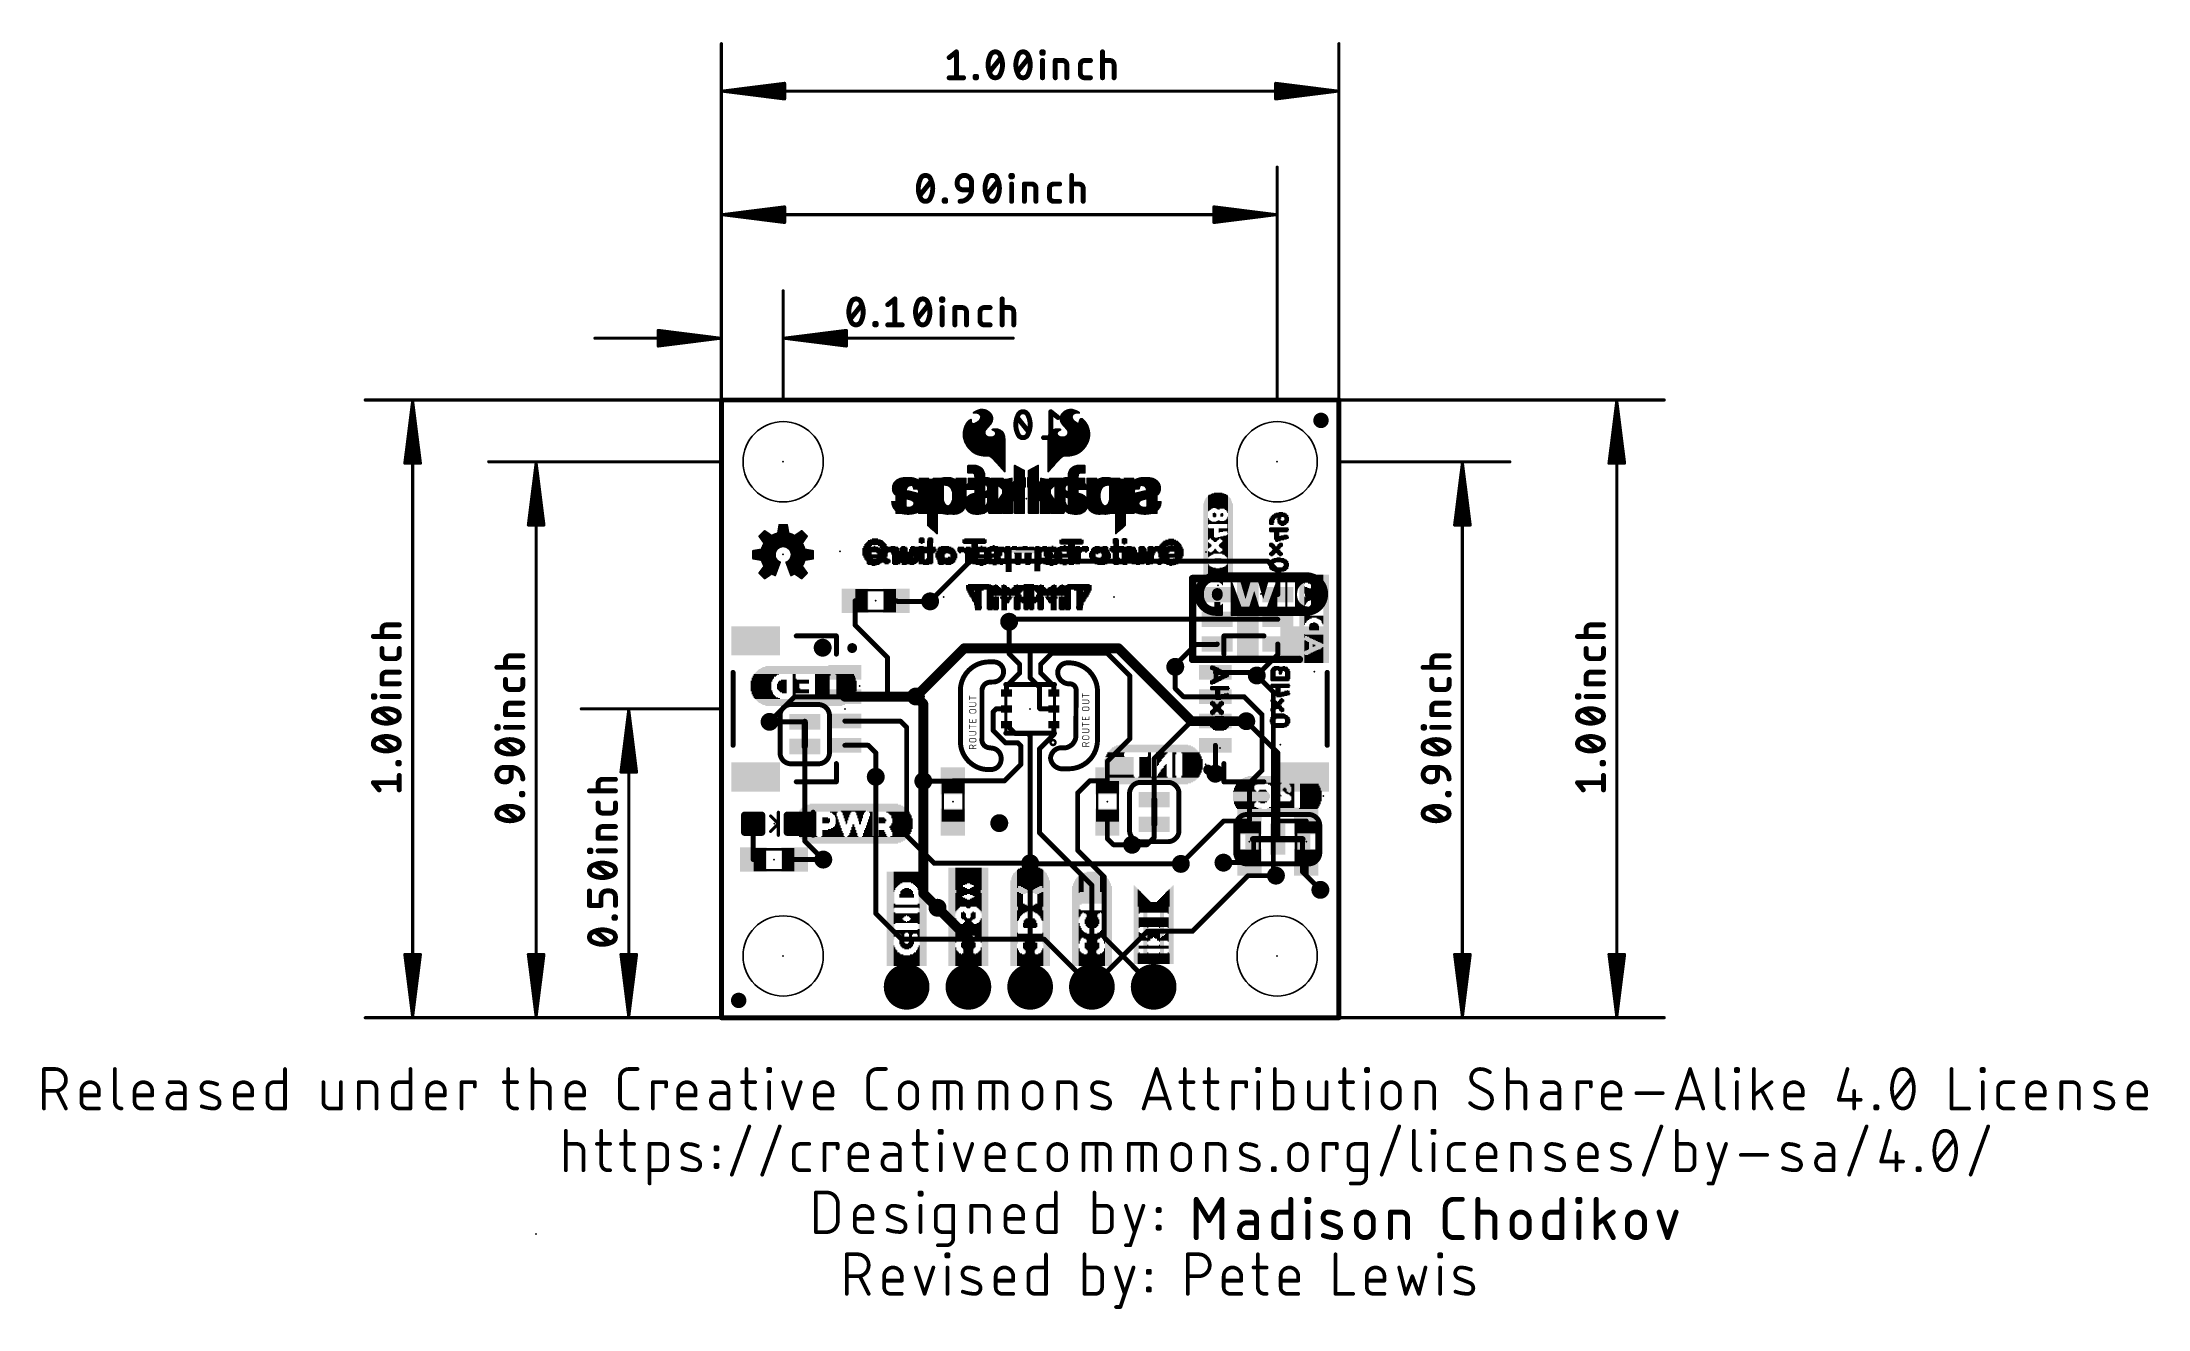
# Model space of a CAD drawing. Extents: x -27.9 to 58.7, y -12 to 40.1.
import ezdxf

# ---------------------------------------------------------------- set-up
doc = ezdxf.new("R2010")
doc.units = 0
for name, color, linetype in [('1', 12, 'CONTINUOUS'), ('16', 132, 'CONTINUOUS'), ('17', 110, 'CONTINUOUS'), ('18', 110, 'CONTINUOUS'), ('20', 31, 'CONTINUOUS'), ('21', 41, 'CONTINUOUS'), ('22', 40, 'CONTINUOUS'), ('23', 53, 'CONTINUOUS'), ('24', 53, 'CONTINUOUS'), ('47', 253, 'CONTINUOUS'), ('51', 53, 'CONTINUOUS')]:
    doc.layers.add(name, color=color, linetype=linetype)

# ---------------------------------------------------------------- blocks, each defined once
blk = doc.blocks.new('RECT')
blk.add_solid([(-0.5, -0.5), (0.5, -0.5), (-0.5, 0.5), (0.5, 0.5)])
blk = doc.blocks.new('RECT160000X160000R30')
at = {"const_width": 0.15}
blk.add_lwpolyline([(0.425, -0.35), (0.425, 0.35, 0.4142), (0.35, 0.425), (-0.35, 0.425, 0.4142), (-0.425, 0.35), (-0.425, -0.35, 0.4142), (-0.35, -0.425), (0.35, -0.425, 0.4142)], format="xyb", close=True, dxfattribs=at)
blk.add_solid([(-0.3754, -0.3754), (0.3754, -0.3754), (-0.3754, 0.3754), (0.3754, 0.3754)])
blk = doc.blocks.new('PIE')
at = {"const_width": 0.5}
blk.add_lwpolyline([(0, -0.25, 1), (0, 0.25, 1), (0, -0.25)], format="xyb", dxfattribs=at)
blk = doc.blocks.new('ROUNDP')
at = {"const_width": 0.5}
blk.add_lwpolyline([(0, -0.25, 1), (0, 0.25, 1), (0, -0.25)], format="xyb", dxfattribs=at)
blk = doc.blocks.new('ROUNDV')
at = {"const_width": 0.5}
blk.add_lwpolyline([(0, -0.25, 1), (0, 0.25, 1), (0, -0.25)], format="xyb", dxfattribs=at)

msp = doc.modelspace()

# ---------------------------------------------------------------- linework, layer by layer
at = {"layer": '1'}
for points, const_width in [([(25.4, 25.4), (0, 25.4)], 0.2032), ([(0, 25.4), (0, 0)], 0.2032), ([(25.4, 0), (25.4, 25.4)], 0.2032), ([(5.5, 17.145), (5.5, 16.1408)], 0.2032), ([(7.2254, 17.1196), (7.2, 17.145)], 0.2032), ([(8.5852, 17.1196), (7.2254, 17.1196)], 0.2032), ([(5.5, 16.1408), (6.8326, 14.8082)], 0.2032), ([(11.8364, 14.9606), (11.8364, 16.2814)], 0.2032), ([(6.8326, 14.8082), (6.8326, 13.2)], 0.2032), ([(12.2682, 14.5288), (11.8364, 14.9606)], 0.2032), ([(12.7, 15.025), (12.7, 13.97)], 0.2032), ([(13.1318, 14.5288), (13.589, 14.986)], 0.2032), ([(15.875, 14.986), (13.589, 14.986)], 0.2032), ([(16.803, 14.058), (15.875, 14.986)], 0.2032), ([(11.725, 13.63), (12.2682, 14.1732)], 0.2032), ([(12.2682, 14.1732), (12.2682, 14.5288)], 0.2032), ([(12.7, 13.97), (13.081, 13.589)], 0.2032), ([(13.1318, 14.1732), (13.1318, 14.5288)], 0.2032), ([(13.675, 13.63), (13.1318, 14.1732)], 0.2032), ([(16.803, 11.469), (16.803, 14.058)], 0.2032), ([(18.669, 13.5382), (18.669, 14.4272)], 0.2032), ([(20.32, 14.2), (21.8934, 14.2)], 0.2032), ([(21.8934, 14.2), (22.0218, 14.0716)], 0.2032), ([(22.7021, 13.3913), (22.0218, 14.0716)], 0.2032), ([(3.0146, 13.2), (1.9812, 12.1666)], 0.2032), ([(5.08, 13.2), (3.0146, 13.2)], 0.2032), ([(5.08, 13.2), (6.8326, 13.2)], 0.4064), ([(6.8326, 13.2), (7.993, 13.2)], 0.4064), ([(8.001, 13.208), (8.3058, 12.9032)], 0.4064), ([(7.993, 13.2), (8.001, 13.208)], 0.2032), ([(8.3058, 12.9032), (8.3058, 9.7282)], 0.4064), ([(11.725, 13.63), (11.725, 13.35)], 0.2032), ([(13.081, 12.7352), (13.081, 13.589)], 0.2032), ([(13.675, 13.35), (13.675, 13.63)], 0.2032), ([(19.0072, 13.2), (18.669, 13.5382)], 0.2032), ([(20.32, 13.2), (19.0072, 13.2)], 0.2032), ([(20.32, 13.2), (21.498, 13.2)], 0.2032), ([(21.498, 13.2), (22.2377, 12.4603)], 0.2032), ([(22.7021, 13.3913), (22.7021, 10.6213)], 0.2032), ([(5.08, 12.2), (5.088, 12.192)], 0.2032), ([(5.088, 12.192), (7.366, 12.192)], 0.2032), ([(7.366, 12.192), (7.62, 11.938)], 0.2032), ([(11.176, 12.573), (11.303, 12.7)], 0.2032), ([(11.176, 12.573), (11.176, 11.811)], 0.2032), ([(11.303, 12.7), (11.725, 12.7)], 0.2032), ([(11.725, 12.05), (12.091, 11.684)], 0.2032), ([(13.1162, 12.7), (13.081, 12.7352)], 0.2032), ([(13.675, 12.7), (13.1162, 12.7)], 0.2032), ([(13.675, 11.643), (13.675, 12.05)], 0.2032), ([(21.59, 12.192), (20.328, 12.192)], 0.4064), ([(20.328, 12.192), (20.32, 12.2)], 0.2032), ([(22.2377, 12.4603), (22.2377, 10.1727)], 0.2032), ([(5.08, 11.2), (5.0814, 11.2014)], 0.2032), ([(6.0452, 11.2014), (5.0814, 11.2014)], 0.2032), ([(6.35, 10.8966), (6.0452, 11.2014)], 0.2032), ([(7.62, 11.938), (7.62, 7.4839)], 0.2032), ([(11.176, 11.811), (11.684, 11.303)], 0.2032), ([(11.684, 11.303), (12.192, 11.303)], 0.2032), ([(12.091, 11.684), (12.6038, 11.684)], 0.2032), ([(12.192, 11.303), (12.319, 11.176)], 0.2032), ([(12.319, 10.414), (12.319, 11.176)], 0.2032), ([(12.6038, 11.684), (12.7, 11.5878)], 0.2032), ([(12.7, 11.5878), (12.7, 6.35)], 0.2032), ([(13.081, 11.049), (13.675, 11.643)], 0.2032), ([(15.875, 10.541), (16.803, 11.469)], 0.2032), ([(20.32, 11.2), (20.32, 10.033)], 0.2032), ([(6.35, 10.8966), (6.35, 9.906)], 0.2032), ([(11.645, 9.74), (12.319, 10.414)], 0.2032), ([(13.081, 11.049), (13.081, 7.608)], 0.2032), ([(15.875, 9.74), (15.875, 10.541)], 0.2032), ([(22.7021, 10.6213), (22.7021, 8.1026)], 0.2032), ([(9.5132, 9.7282), (8.3058, 9.7282)], 0.2032), ([(9.525, 9.74), (9.5132, 9.7282)], 0.2032), ([(9.525, 9.74), (11.645, 9.74)], 0.2032), ([(14.6558, 9.2456), (15.1502, 9.74)], 0.2032), ([(15.1502, 9.74), (15.875, 9.74)], 0.2032), ([(22.2377, 10.1727), (21.717, 9.652)], 0.2032), ([(21.717, 9.652), (21.717, 8.089)], 0.2032), ([(14.6558, 6.8834), (14.6558, 9.2456)], 0.2032), ([(1.3074, 6.504), (1.3074, 7.9756)], 0.2032), ([(15.875, 8.04), (15.875, 7.366)], 0.2032), ([(20.662, 8.089), (18.8976, 6.3246)], 0.2032), ([(21.717, 8.089), (20.662, 8.089)], 0.2032), ([(22.7021, 8.1026), (22.7021, 5.9491)], 0.2032), ([(22.7157, 8.089), (22.7021, 8.1026)], 0.2032), ([(24.0538, 8.089), (22.7157, 8.089)], 0.2032), ([(7.62, 7.4839), (8.7539, 6.35)], 0.2032), ([(13.081, 7.608), (15.24, 5.449)], 0.2032), ([(15.748, 5.7912), (14.6558, 6.8834)], 0.2032), ([(15.875, 7.366), (16.129, 7.112)], 0.2032), ([(16.129, 7.112), (16.891, 7.112)], 0.2032), ([(1.309, 6.5024), (1.3074, 6.504)], 0.2032), ([(4.191, 6.5024), (3.009, 6.5024)], 0.2032), ([(8.7539, 6.35), (12.7, 6.35)], 0.2032), ([(12.7, 1.27), (12.7, 6.35)], 0.2032), ([(20.6638, 6.389), (20.6502, 6.3754)], 0.2032), ([(21.717, 6.389), (20.6638, 6.389)], 0.2032), ([(24.0538, 5.842), (24.0538, 6.389)], 0.2032), ([(15.24, 5.449), (15.24, 1.27)], 0.2032), ([(15.748, 3.302), (15.748, 5.7912)], 0.2032), ([(22.7021, 5.9491), (22.8092, 5.842)], 0.2032), ([(24.638, 5.2578), (24.0538, 5.842)], 0.2032), ([(10.16, 3.2512), (8.89, 4.5212)], 0.4064), ([(10.16, 1.27), (10.16, 3.2512)], 0.4064), ([(17.78, 1.27), (15.748, 3.302)], 0.2032), ([(0, 0), (25.4, 0)], 0.2032)]:
    msp.add_lwpolyline(points, dxfattribs=dict(at, const_width=const_width))
for points, const_width in [([(0, 25.4508, 1), (0, 25.3492)], 0.1016), ([(0.0508, 25.4, 1), (-0.0508, 25.4)], 0.1016), ([(25.4508, 25.4, 1), (25.3492, 25.4)], 0.1016), ([(25.4, 25.3492, 1), (25.4, 25.4508)], 0.1016), ([(5.5508, 17.145, 1), (5.4492, 17.145)], 0.1016), ([(7.2359, 17.1809, 1), (7.1641, 17.1091)], 0.1016), ([(7.2254, 17.1704, 1), (7.2254, 17.0688)], 0.1016), ([(7.1895, 17.0837, 1), (7.2613, 17.1555)], 0.1016), ([(8.5852, 17.0688, 1), (8.5852, 17.1704)], 0.1016), ([(5.5359, 16.1767, 1), (5.4641, 16.1049)], 0.1016), ([(5.4492, 16.1408, 1), (5.5508, 16.1408)], 0.1016), ([(11.8872, 16.2814, 1), (11.7856, 16.2814)], 0.1016), ([(6.8834, 14.8082, 1), (6.7818, 14.8082)], 0.1016), ([(6.7967, 14.7723, 1), (6.8685, 14.8441)], 0.1016), ([(11.8723, 14.9965, 1), (11.8005, 14.9247)], 0.1016), ([(11.7856, 14.9606, 1), (11.8872, 14.9606)], 0.1016), ([(12.7508, 15.025, 1), (12.6492, 15.025)], 0.1016), ([(13.589, 15.0368, 1), (13.589, 14.9352)], 0.1016), ([(13.6249, 14.9501, 1), (13.5531, 15.0219)], 0.1016), ([(15.9109, 15.0219, 1), (15.8391, 14.9501)], 0.1016), ([(15.875, 14.9352, 1), (15.875, 15.0368)], 0.1016), ([(12.319, 14.5288, 1), (12.2174, 14.5288)], 0.1016), ([(12.2174, 14.1732, 1), (12.319, 14.1732)], 0.1016), ([(12.2323, 14.4929, 1), (12.3041, 14.5647)], 0.1016), ([(12.3041, 14.1373, 1), (12.2323, 14.2091)], 0.1016), ([(12.7359, 14.0059, 1), (12.6641, 13.9341)], 0.1016), ([(12.6492, 13.97, 1), (12.7508, 13.97)], 0.1016), ([(13.1826, 14.5288, 1), (13.081, 14.5288)], 0.1016), ([(13.0959, 14.5647, 1), (13.1677, 14.4929)], 0.1016), ([(13.1677, 14.2091, 1), (13.0959, 14.1373)], 0.1016), ([(13.081, 14.1732, 1), (13.1826, 14.1732)], 0.1016), ([(16.8538, 14.058, 1), (16.7522, 14.058)], 0.1016), ([(16.7671, 14.0221, 1), (16.8389, 14.0939)], 0.1016), ([(18.7198, 14.4272, 1), (18.6182, 14.4272)], 0.1016), ([(20.32, 14.2508, 1), (20.32, 14.1492)], 0.1016), ([(21.9293, 14.2359, 1), (21.8575, 14.1641)], 0.1016), ([(21.8934, 14.1492, 1), (21.8934, 14.2508)], 0.1016), ([(22.0577, 14.1075, 1), (21.9859, 14.0357)], 0.1016), ([(21.9859, 14.0357, 1), (22.0577, 14.1075)], 0.1016), ([(3.0146, 13.2508, 1), (3.0146, 13.1492)], 0.1016), ([(3.0505, 13.1641, 1), (2.9787, 13.2359)], 0.1016), ([(5.08, 13.3016, 1), (5.08, 13.0984)], 0.2032), ([(5.08, 13.1492, 1), (5.08, 13.2508)], 0.1016), ([(6.8326, 13.3016, 1), (6.8326, 13.0984)], 0.2032), ([(6.8326, 13.0984, 1), (6.8326, 13.3016)], 0.2032), ([(6.7818, 13.2, 1), (6.8834, 13.2)], 0.1016), ([(8.0728, 13.2798, 1), (7.9292, 13.1362)], 0.2032), ([(7.993, 13.0984, 1), (7.993, 13.3016)], 0.2032), ([(7.9571, 13.2359, 1), (8.0289, 13.1641)], 0.1016), ([(8.0369, 13.1721, 1), (7.9651, 13.2439)], 0.1016), ([(8.4074, 12.9032, 1), (8.2042, 12.9032)], 0.2032), ([(8.234, 12.8314, 1), (8.3776, 12.975)], 0.2032), ([(11.7758, 13.63, 1), (11.6742, 13.63)], 0.1016), ([(11.6891, 13.6659, 1), (11.7609, 13.5941)], 0.1016), ([(11.6742, 13.35, 1), (11.7758, 13.35)], 0.1016), ([(13.1318, 13.589, 1), (13.0302, 13.589)], 0.1016), ([(13.0451, 13.5531, 1), (13.1169, 13.6249)], 0.1016), ([(13.7258, 13.63, 1), (13.6242, 13.63)], 0.1016), ([(13.6242, 13.35, 1), (13.7258, 13.35)], 0.1016), ([(13.6391, 13.5941, 1), (13.7109, 13.6659)], 0.1016), ([(18.7049, 13.5741, 1), (18.6331, 13.5023)], 0.1016), ([(18.6182, 13.5382, 1), (18.7198, 13.5382)], 0.1016), ([(19.0072, 13.2508, 1), (19.0072, 13.1492)], 0.1016), ([(18.9713, 13.1641, 1), (19.0431, 13.2359)], 0.1016), ([(20.32, 13.2508, 1), (20.32, 13.1492)], 0.1016), ([(20.32, 13.1492, 1), (20.32, 13.2508)], 0.1016), ([(21.5339, 13.2359, 1), (21.4621, 13.1641)], 0.1016), ([(21.498, 13.1492, 1), (21.498, 13.2508)], 0.1016), ([(22.7529, 13.3913, 1), (22.6513, 13.3913)], 0.1016), ([(22.6662, 13.3554, 1), (22.738, 13.4272)], 0.1016), ([(1.9453, 12.2025, 1), (2.0171, 12.1307)], 0.1016), ([(5.1159, 12.2359, 1), (5.0441, 12.1641)], 0.1016), ([(5.088, 12.2428, 1), (5.088, 12.1412)], 0.1016), ([(5.0521, 12.1561, 1), (5.1239, 12.2279)], 0.1016), ([(7.4019, 12.2279, 1), (7.3301, 12.1561)], 0.1016), ([(7.366, 12.1412, 1), (7.366, 12.2428)], 0.1016), ([(11.2268, 12.573, 1), (11.1252, 12.573)], 0.1016), ([(11.1401, 12.6089, 1), (11.2119, 12.5371)], 0.1016), ([(11.303, 12.7508, 1), (11.303, 12.6492)], 0.1016), ([(11.3389, 12.6641, 1), (11.2671, 12.7359)], 0.1016), ([(11.7609, 12.0859, 1), (11.6891, 12.0141)], 0.1016), ([(11.725, 12.6492, 1), (11.725, 12.7508)], 0.1016), ([(13.1169, 12.7711, 1), (13.0451, 12.6993)], 0.1016), ([(13.0302, 12.7352, 1), (13.1318, 12.7352)], 0.1016), ([(13.1162, 12.7508, 1), (13.1162, 12.6492)], 0.1016), ([(13.0803, 12.6641, 1), (13.1521, 12.7359)], 0.1016), ([(13.7258, 12.05, 1), (13.6242, 12.05)], 0.1016), ([(13.675, 12.6492, 1), (13.675, 12.7508)], 0.1016), ([(20.328, 12.2936, 1), (20.328, 12.0904)], 0.2032), ([(20.3559, 12.2359, 1), (20.2841, 12.1641)], 0.1016), ([(20.2921, 12.1561, 1), (20.3639, 12.2279)], 0.1016), ([(21.59, 12.0904, 1), (21.59, 12.2936)], 0.2032), ([(22.2885, 12.4603, 1), (22.1869, 12.4603)], 0.1016), ([(22.2018, 12.4244, 1), (22.2736, 12.4962)], 0.1016), ([(5.0441, 11.2359, 1), (5.1159, 11.1641)], 0.1016), ([(5.0814, 11.2522, 1), (5.0814, 11.1506)], 0.1016), ([(5.1173, 11.1655, 1), (5.0455, 11.2373)], 0.1016), ([(6.0811, 11.2373, 1), (6.0093, 11.1655)], 0.1016), ([(6.0452, 11.1506, 1), (6.0452, 11.2522)], 0.1016), ([(7.6708, 11.938, 1), (7.5692, 11.938)], 0.1016), ([(7.5841, 11.9021, 1), (7.6559, 11.9739)], 0.1016), ([(11.2119, 11.8469, 1), (11.1401, 11.7751)], 0.1016), ([(11.1252, 11.811, 1), (11.2268, 11.811)], 0.1016), ([(11.684, 11.3538, 1), (11.684, 11.2522)], 0.1016), ([(11.6481, 11.2671, 1), (11.7199, 11.3389)], 0.1016), ([(12.091, 11.7348, 1), (12.091, 11.6332)], 0.1016), ([(12.0551, 11.6481, 1), (12.1269, 11.7199)], 0.1016), ([(12.2279, 11.3389, 1), (12.1561, 11.2671)], 0.1016), ([(12.192, 11.2522, 1), (12.192, 11.3538)], 0.1016), ([(12.3698, 11.176, 1), (12.2682, 11.176)], 0.1016), ([(12.2831, 11.1401, 1), (12.3549, 11.2119)], 0.1016), ([(12.6397, 11.7199, 1), (12.5679, 11.6481)], 0.1016), ([(12.6038, 11.6332, 1), (12.6038, 11.7348)], 0.1016), ([(12.7508, 11.5878, 1), (12.6492, 11.5878)], 0.1016), ([(12.6641, 11.5519, 1), (12.7359, 11.6237)], 0.1016), ([(13.6242, 11.643, 1), (13.7258, 11.643)], 0.1016), ([(13.7109, 11.6071, 1), (13.6391, 11.6789)], 0.1016), ([(16.7522, 11.469, 1), (16.8538, 11.469)], 0.1016), ([(16.8389, 11.4331, 1), (16.7671, 11.5049)], 0.1016), ([(20.3708, 11.2, 1), (20.2692, 11.2)], 0.1016), ([(6.4008, 10.8966, 1), (6.2992, 10.8966)], 0.1016), ([(6.3141, 10.8607, 1), (6.3859, 10.9325)], 0.1016), ([(12.2682, 10.414, 1), (12.3698, 10.414)], 0.1016), ([(12.3549, 10.3781, 1), (12.2831, 10.4499)], 0.1016), ([(13.1318, 11.049, 1), (13.0302, 11.049)], 0.1016), ([(13.0451, 11.0849, 1), (13.1169, 11.0131)], 0.1016), ([(15.9258, 10.541, 1), (15.8242, 10.541)], 0.1016), ([(15.8391, 10.5769, 1), (15.9109, 10.5051)], 0.1016), ([(22.7529, 10.6213, 1), (22.6513, 10.6213)], 0.1016), ([(22.6513, 10.6213, 1), (22.7529, 10.6213)], 0.1016), ([(6.2992, 9.906, 1), (6.4008, 9.906)], 0.1016), ([(8.2042, 9.7282, 1), (8.4074, 9.7282)], 0.2032), ([(8.3058, 9.779, 1), (8.3058, 9.6774)], 0.1016), ([(9.4773, 9.7641, 1), (9.5491, 9.6923)], 0.1016), ([(9.525, 9.7908, 1), (9.525, 9.6892)], 0.1016), ([(9.5609, 9.7041, 1), (9.4891, 9.7759)], 0.1016), ([(9.5132, 9.6774, 1), (9.5132, 9.779)], 0.1016), ([(11.6091, 9.7759, 1), (11.6809, 9.7041)], 0.1016), ([(11.645, 9.6892, 1), (11.645, 9.7908)], 0.1016), ([(15.1502, 9.7908, 1), (15.1502, 9.6892)], 0.1016), ([(15.1861, 9.7041, 1), (15.1143, 9.7759)], 0.1016), ([(15.8242, 9.74, 1), (15.9258, 9.74)], 0.1016), ([(15.875, 9.6892, 1), (15.875, 9.7908)], 0.1016), ([(20.2692, 10.033, 1), (20.3708, 10.033)], 0.1016), ([(21.7678, 9.652, 1), (21.6662, 9.652)], 0.1016), ([(21.6811, 9.6879, 1), (21.7529, 9.6161)], 0.1016), ([(22.1869, 10.1727, 1), (22.2885, 10.1727)], 0.1016), ([(22.2736, 10.1368, 1), (22.2018, 10.2086)], 0.1016), ([(14.7066, 9.2456, 1), (14.605, 9.2456)], 0.1016), ([(14.6199, 9.2815, 1), (14.6917, 9.2097)], 0.1016), ([(1.3582, 7.9756, 1), (1.2566, 7.9756)], 0.1016), ([(15.9258, 8.04, 1), (15.8242, 8.04)], 0.1016), ([(20.662, 8.1398, 1), (20.662, 8.0382)], 0.1016), ([(20.6979, 8.0531, 1), (20.6261, 8.1249)], 0.1016), ([(21.6662, 8.089, 1), (21.7678, 8.089)], 0.1016), ([(21.717, 8.0382, 1), (21.717, 8.1398)], 0.1016), ([(22.7529, 8.1026, 1), (22.6513, 8.1026)], 0.1016), ([(22.738, 8.1385, 1), (22.6662, 8.0667)], 0.1016), ([(22.6513, 8.1026, 1), (22.7529, 8.1026)], 0.1016), ([(22.7157, 8.1398, 1), (22.7157, 8.0382)], 0.1016), ([(22.6798, 8.0531, 1), (22.7516, 8.1249)], 0.1016), ([(24.0538, 8.0382, 1), (24.0538, 8.1398)], 0.1016), ([(7.6559, 7.5198, 1), (7.5841, 7.4479)], 0.1016), ([(7.5692, 7.4839, 1), (7.6708, 7.4839)], 0.1016), ([(13.1169, 7.6439, 1), (13.0451, 7.5721)], 0.1016), ([(13.0302, 7.608, 1), (13.1318, 7.608)], 0.1016), ([(14.6917, 6.9193, 1), (14.6199, 6.8475)], 0.1016), ([(14.605, 6.8834, 1), (14.7066, 6.8834)], 0.1016), ([(15.9109, 7.4019, 1), (15.8391, 7.3301)], 0.1016), ([(15.8242, 7.366, 1), (15.9258, 7.366)], 0.1016), ([(16.129, 7.1628, 1), (16.129, 7.0612)], 0.1016), ([(16.0931, 7.0761, 1), (16.1649, 7.1479)], 0.1016), ([(16.891, 7.0612, 1), (16.891, 7.1628)], 0.1016), ([(1.3433, 6.5399, 1), (1.2715, 6.4681)], 0.1016), ([(1.2566, 6.504, 1), (1.3582, 6.504)], 0.1016), ([(1.2731, 6.4665, 1), (1.3449, 6.5383)], 0.1016), ([(3.009, 6.5532, 1), (3.009, 6.4516)], 0.1016), ([(4.191, 6.4516, 1), (4.191, 6.5532)], 0.1016), ([(8.7539, 6.4008, 1), (8.7539, 6.2992)], 0.1016), ([(8.7179, 6.3141, 1), (8.7898, 6.3859)], 0.1016), ([(12.7508, 6.35, 1), (12.6492, 6.35)], 0.1016), ([(12.6492, 6.35, 1), (12.7508, 6.35)], 0.1016), ([(12.7, 6.2992, 1), (12.7, 6.4008)], 0.1016), ([(18.8617, 6.3605, 1), (18.9335, 6.2887)], 0.1016), ([(20.6143, 6.4113, 1), (20.6861, 6.3395)], 0.1016), ([(20.6638, 6.4398, 1), (20.6638, 6.3382)], 0.1016), ([(20.6997, 6.3531, 1), (20.6279, 6.4249)], 0.1016), ([(21.717, 6.3382, 1), (21.717, 6.4398)], 0.1016), ([(24.1046, 6.389, 1), (24.003, 6.389)], 0.1016), ([(15.2908, 5.449, 1), (15.1892, 5.449)], 0.1016), ([(15.2041, 5.4131, 1), (15.2759, 5.4849)], 0.1016), ([(15.7988, 5.7912, 1), (15.6972, 5.7912)], 0.1016), ([(15.7121, 5.7553, 1), (15.7839, 5.8271)], 0.1016), ([(22.738, 5.985, 1), (22.6662, 5.9132)], 0.1016), ([(22.6513, 5.9491, 1), (22.7529, 5.9491)], 0.1016), ([(22.7733, 5.8061, 1), (22.8451, 5.8779)], 0.1016), ([(24.0897, 5.8779, 1), (24.0179, 5.8061)], 0.1016), ([(24.003, 5.842, 1), (24.1046, 5.842)], 0.1016), ([(24.6021, 5.2219, 1), (24.6739, 5.2937)], 0.1016), ([(8.9618, 4.593, 1), (8.8182, 4.4494)], 0.2032), ([(10.2616, 3.2512, 1), (10.0584, 3.2512)], 0.2032), ([(10.0882, 3.1794, 1), (10.2318, 3.323)], 0.2032), ([(15.7839, 3.3379, 1), (15.7121, 3.2661)], 0.1016), ([(15.6972, 3.302, 1), (15.7988, 3.302)], 0.1016), ([(10.0584, 1.27, 1), (10.2616, 1.27)], 0.2032), ([(12.6492, 1.27, 1), (12.7508, 1.27)], 0.1016), ([(15.1892, 1.27, 1), (15.2908, 1.27)], 0.1016), ([(17.7441, 1.2341, 1), (17.8159, 1.3059)], 0.1016), ([(0, 0.0508, 1), (0, -0.0508)], 0.1016), ([(-0.0508, 0, 1), (0.0508, 0)], 0.1016), ([(25.3492, 0, 1), (25.4508, 0)], 0.1016), ([(25.4, -0.0508, 1), (25.4, 0.0508)], 0.1016)]:
    msp.add_lwpolyline(points, format="xyb", dxfattribs=dict(at, const_width=const_width))
at = {"layer": '16'}
for points, const_width in [([(25.4, 25.4), (0, 25.4)], 0.2032), ([(0, 25.4), (0, 0)], 0.2032), ([(25.4, 0), (25.4, 25.4)], 0.2032), ([(12.6429, 24.0877), (12.1687, 24.6803)], 0.2032), ([(13.8451, 24.6803), (13.5488, 24.9174)], 0.2032), ([(13.5488, 24.9174), (13.5488, 23.8506)], 0.2032), ([(14.5775, 23.8506), (14.3404, 24.5618)], 0.2032), ([(14.8145, 24.5618), (14.5775, 23.8506)], 0.2032), ([(13.8451, 23.8506), (13.2525, 23.8506)], 0.2032), ([(10.2362, 18.7706), (8.5852, 17.1196)], 0.2032), ([(22.479, 18.7706), (10.2362, 18.7706)], 0.2032), ([(22.8854, 18.3642), (22.479, 18.7706)], 0.2032), ([(22.8854, 17.399), (22.8854, 18.3642)], 0.2032), ([(11.8364, 16.2814), (11.938, 16.383)], 0.2032), ([(11.938, 16.383), (20.3962, 16.383)], 0.2032), ([(20.3962, 16.383), (22.8854, 16.383)], 0.2032), ([(9.9822, 15.1892), (8.001, 13.208)], 0.4064), ([(16.3322, 15.1892), (9.9822, 15.1892)], 0.4064), ([(19.3294, 12.192), (16.3322, 15.1892)], 0.4064), ([(19.5072, 15.3416), (18.669, 14.5034)], 0.2032), ([(20.3708, 15.3416), (19.5072, 15.3416)], 0.2032), ([(20.3962, 15.367), (20.3708, 15.3416)], 0.2032), ([(22.8854, 14.9352), (22.0218, 14.0716)], 0.2032), ([(22.8854, 15.367), (22.8854, 14.9352)], 0.2032), ([(18.669, 14.5034), (18.669, 14.4272)], 0.2032), ([(3.429, 12.1666), (1.9812, 12.1666)], 0.2032), ([(3.429, 11.1506), (3.429, 12.1666)], 0.254), ([(3.429, 11.1506), (3.429, 12.1666)], 0.254), ([(17.8054, 10.668), (19.3294, 12.192)], 0.2032), ([(21.59, 12.192), (19.3294, 12.192)], 0.4064), ([(22.8854, 10.8966), (21.59, 12.192)], 0.2032), ([(3.429, 11.1506), (3.429, 7.2644)], 0.2032), ([(17.8054, 8.9662), (17.8054, 10.668)], 0.2032), ([(22.8854, 7.3406), (22.8854, 10.8966)], 0.2032), ([(6.35, 9.906), (6.35, 4.291)], 0.2032), ([(8.3058, 9.7282), (8.3058, 5.1054)], 0.4064), ([(17.8054, 7.9502), (17.8054, 8.9662)], 0.254), ([(17.8054, 7.9502), (17.8054, 8.9662)], 0.254), ([(17.8054, 7.9502), (17.8054, 7.4168)], 0.2032), ([(3.429, 7.2644), (4.191, 6.5024)], 0.2032), ([(16.891, 7.112), (17.5006, 7.112)], 0.2032), ([(17.5006, 7.112), (17.8054, 7.4168)], 0.2032), ([(22.8854, 7.3406), (21.8694, 7.3406)], 0.254), ([(22.8854, 7.3406), (21.8694, 7.3406)], 0.254), ([(21.8694, 7.3406), (21.8948, 7.3152)], 0.2032), ([(21.8948, 7.3152), (21.8948, 6.5278)], 0.2032), ([(22.8854, 7.3406), (23.9014, 7.3406)], 0.254), ([(22.8854, 7.3406), (23.9014, 7.3406)], 0.254), ([(22.8854, 7.3406), (23.9014, 7.3406)], 0.254), ([(23.9014, 7.3406), (23.9014, 5.9944)], 0.2032), ([(12.7254, 6.3246), (12.7, 6.35)], 0.2032), ([(18.8976, 6.3246), (12.7254, 6.3246)], 0.2032), ([(20.6502, 6.3754), (21.7424, 6.3754)], 0.2032), ([(21.7424, 6.3754), (21.8948, 6.5278)], 0.2032), ([(23.9014, 5.9944), (24.638, 5.2578)], 0.2032), ([(8.3058, 5.1054), (8.89, 4.5212)], 0.4064), ([(21.6662, 5.842), (20.1422, 4.318)], 0.2032), ([(21.6662, 5.842), (22.8092, 5.842)], 0.2032), ([(6.35, 4.291), (7.4152, 3.2258)], 0.2032), ([(19.3802, 3.556), (20.1422, 4.318)], 0.2032), ([(15.24, 1.27), (17.526, 3.556)], 0.2032), ([(17.526, 3.556), (19.3802, 3.556)], 0.2032), ([(7.4152, 3.2258), (13.2842, 3.2258)], 0.2032), ([(15.24, 1.27), (13.2842, 3.2258)], 0.2032), ([(0, 0), (25.4, 0)], 0.2032)]:
    msp.add_lwpolyline(points, dxfattribs=dict(at, const_width=const_width))
for points, const_width in [([(0, 25.4508, 1), (0, 25.3492)], 0.1016), ([(0.0508, 25.4, 1), (-0.0508, 25.4)], 0.1016), ([(25.4508, 25.4, 1), (25.3492, 25.4)], 0.1016), ([(25.4, 25.3492, 1), (25.4, 25.4508)], 0.1016), ([(12.1984, 24.7692, 0.1139), (12.1095, 24.384)], 0.2032), ([(12.1095, 24.384, 0.1139), (12.1984, 23.9988)], 0.2032), ([(12.1603, 24.384, 1), (12.0587, 24.384)], 0.1016), ([(12.0587, 24.384, 1), (12.1603, 24.384)], 0.1016), ([(12.2084, 24.7121, 1), (12.1291, 24.6486)], 0.1016), ([(12.4058, 24.9174, 0.3205), (12.1984, 24.7692)], 0.2032), ([(12.1503, 24.7857, 1), (12.2464, 24.7528)], 0.1016), ([(12.244, 24.747, 1), (12.1527, 24.7915)], 0.1016), ([(12.6132, 24.7692, 0.3205), (12.4058, 24.9174)], 0.2032), ([(12.4058, 24.9682, 1), (12.4058, 24.8666)], 0.1016), ([(12.4058, 24.8666, 1), (12.4058, 24.9682)], 0.1016), ([(12.7021, 24.384, 0.1139), (12.6132, 24.7692)], 0.2032), ([(12.6132, 23.9988, 0.1139), (12.7021, 24.384)], 0.2032), ([(12.6589, 24.7915, 1), (12.5676, 24.747)], 0.1016), ([(12.5652, 24.7528, 1), (12.6613, 24.7857)], 0.1016), ([(12.7529, 24.384, 1), (12.6513, 24.384)], 0.1016), ([(12.6513, 24.384, 1), (12.7529, 24.384)], 0.1016), ([(13.5805, 24.9571, 1), (13.517, 24.8777)], 0.1016), ([(13.5996, 24.9174, 1), (13.498, 24.9174)], 0.1016), ([(13.8134, 24.6407, 1), (13.8769, 24.72)], 0.1016), ([(14.3886, 24.5779, 1), (14.2922, 24.5457)], 0.1016), ([(14.8627, 24.5457, 1), (14.7664, 24.5779)], 0.1016), ([(12.1984, 23.9988, 0.3205), (12.4058, 23.8506)], 0.2032), ([(12.2464, 24.0152, 1), (12.1503, 23.9823)], 0.1016), ([(12.1527, 23.9765, 1), (12.244, 24.021)], 0.1016), ([(12.4058, 23.8506, 0.3205), (12.6132, 23.9988)], 0.2032), ([(12.4058, 23.9014, 1), (12.4058, 23.7998)], 0.1016), ([(12.4058, 23.7998, 1), (12.4058, 23.9014)], 0.1016), ([(12.5676, 24.021, 1), (12.6589, 23.9765)], 0.1016), ([(12.6613, 23.9823, 1), (12.5652, 24.0152)], 0.1016), ([(12.6032, 24.0559, 1), (12.6825, 24.1194)], 0.1016), ([(13.2525, 23.9014, 1), (13.2525, 23.7998)], 0.1016), ([(13.498, 23.8506, 1), (13.5996, 23.8506)], 0.1016), ([(13.8451, 23.7998, 1), (13.8451, 23.9014)], 0.1016), ([(14.5293, 23.8667, 1), (14.6257, 23.8345)], 0.1016), ([(14.5293, 23.8345, 1), (14.6257, 23.8667)], 0.1016), ([(10.2362, 18.8214, 1), (10.2362, 18.7198)], 0.1016), ([(10.2721, 18.7347, 1), (10.2003, 18.8065)], 0.1016), ([(22.5149, 18.8065, 1), (22.4431, 18.7347)], 0.1016), ([(22.479, 18.7198, 1), (22.479, 18.8214)], 0.1016), ([(22.9362, 18.3642, 1), (22.8346, 18.3642)], 0.1016), ([(22.8495, 18.3283, 1), (22.9213, 18.4001)], 0.1016), ([(22.8346, 17.399, 1), (22.9362, 17.399)], 0.1016), ([(8.5493, 17.1555, 1), (8.6211, 17.0837)], 0.1016), ([(11.938, 16.4338, 1), (11.938, 16.3322)], 0.1016), ([(11.9739, 16.3471, 1), (11.9021, 16.4189)], 0.1016), ([(20.3962, 16.4338, 1), (20.3962, 16.3322)], 0.1016), ([(20.3962, 16.3322, 1), (20.3962, 16.4338)], 0.1016), ([(22.8854, 16.3322, 1), (22.8854, 16.4338)], 0.1016), ([(11.8005, 16.3173, 1), (11.8723, 16.2455)], 0.1016), ([(9.9822, 15.2908, 1), (9.9822, 15.0876)], 0.2032), ([(10.054, 15.1174, 1), (9.9104, 15.261)], 0.2032), ([(16.404, 15.261, 1), (16.2604, 15.1174)], 0.2032), ([(16.3322, 15.0876, 1), (16.3322, 15.2908)], 0.2032), ([(19.5072, 15.3924, 1), (19.5072, 15.2908)], 0.1016), ([(19.5431, 15.3057, 1), (19.4713, 15.3775)], 0.1016), ([(20.3349, 15.3775, 1), (20.4067, 15.3057)], 0.1016), ([(20.4321, 15.3311, 1), (20.3603, 15.4029)], 0.1016), ([(20.3708, 15.2908, 1), (20.3708, 15.3924)], 0.1016), ([(22.9362, 15.367, 1), (22.8346, 15.367)], 0.1016), ([(22.8346, 14.9352, 1), (22.9362, 14.9352)], 0.1016), ([(22.9213, 14.8993, 1), (22.8495, 14.9711)], 0.1016), ([(18.7198, 14.5034, 1), (18.6182, 14.5034)], 0.1016), ([(18.6331, 14.5393, 1), (18.7049, 14.4675)], 0.1016), ([(18.6182, 14.4272, 1), (18.7198, 14.4272)], 0.1016), ([(21.9859, 14.1075, 1), (22.0577, 14.0357)], 0.1016), ([(7.9292, 13.2798, 1), (8.0728, 13.1362)], 0.2032), ([(1.9812, 12.2174, 1), (1.9812, 12.1158)], 0.1016), ([(3.4925, 12.1666, 1), (3.3655, 12.1666)], 0.127), ([(3.4925, 12.1666, 1), (3.3655, 12.1666)], 0.127), ([(3.429, 12.1158, 1), (3.429, 12.2174)], 0.1016), ([(19.3294, 12.2936, 1), (19.3294, 12.0904)], 0.2032), ([(19.2576, 12.1202, 1), (19.4012, 12.2638)], 0.2032), ([(19.3653, 12.1561, 1), (19.2935, 12.2279)], 0.1016), ([(21.59, 12.0904, 1), (21.59, 12.2936)], 0.2032), ([(21.6259, 12.2279, 1), (21.5541, 12.1561)], 0.1016), ([(3.3655, 11.1506, 1), (3.4925, 11.1506)], 0.127), ([(3.3655, 11.1506, 1), (3.4925, 11.1506)], 0.127), ([(3.4798, 11.1506, 1), (3.3782, 11.1506)], 0.1016), ([(17.8562, 10.668, 1), (17.7546, 10.668)], 0.1016), ([(17.7695, 10.7039, 1), (17.8413, 10.6321)], 0.1016), ([(22.9362, 10.8966, 1), (22.8346, 10.8966)], 0.1016), ([(22.8495, 10.8607, 1), (22.9213, 10.9325)], 0.1016), ([(6.4008, 9.906, 1), (6.2992, 9.906)], 0.1016), ([(8.4074, 9.7282, 1), (8.2042, 9.7282)], 0.2032), ([(17.8689, 8.9662, 1), (17.7419, 8.9662)], 0.127), ([(17.8689, 8.9662, 1), (17.7419, 8.9662)], 0.127), ([(17.7546, 8.9662, 1), (17.8562, 8.9662)], 0.1016), ([(17.7419, 7.9502, 1), (17.8689, 7.9502)], 0.127), ([(17.7419, 7.9502, 1), (17.8689, 7.9502)], 0.127), ([(17.8562, 7.9502, 1), (17.7546, 7.9502)], 0.1016), ([(3.4649, 7.3003, 1), (3.3931, 7.2285)], 0.1016), ([(3.3782, 7.2644, 1), (3.4798, 7.2644)], 0.1016), ([(16.891, 7.1628, 1), (16.891, 7.0612)], 0.1016), ([(17.4647, 7.1479, 1), (17.5365, 7.0761)], 0.1016), ([(17.5006, 7.0612, 1), (17.5006, 7.1628)], 0.1016), ([(17.7546, 7.4168, 1), (17.8562, 7.4168)], 0.1016), ([(17.8413, 7.3809, 1), (17.7695, 7.4527)], 0.1016), ([(21.8694, 7.4041, 1), (21.8694, 7.2771)], 0.127), ([(21.8694, 7.4041, 1), (21.8694, 7.2771)], 0.127), ([(21.9053, 7.3765, 1), (21.8335, 7.3047)], 0.1016), ([(21.9456, 7.3152, 1), (21.844, 7.3152)], 0.1016), ([(21.8589, 7.2793, 1), (21.9307, 7.3511)], 0.1016), ([(22.8854, 7.4041, 1), (22.8854, 7.2771)], 0.127), ([(22.8854, 7.4041, 1), (22.8854, 7.2771)], 0.127), ([(22.8854, 7.4041, 1), (22.8854, 7.2771)], 0.127), ([(22.8346, 7.3406, 1), (22.9362, 7.3406)], 0.1016), ([(22.8854, 7.2771, 1), (22.8854, 7.4041)], 0.127), ([(22.8854, 7.2771, 1), (22.8854, 7.4041)], 0.127), ([(23.9522, 7.3406, 1), (23.8506, 7.3406)], 0.1016), ([(23.9014, 7.2771, 1), (23.9014, 7.4041)], 0.127), ([(23.9014, 7.2771, 1), (23.9014, 7.4041)], 0.127), ([(23.9014, 7.2771, 1), (23.9014, 7.4041)], 0.127), ([(4.1551, 6.4665, 1), (4.2269, 6.5383)], 0.1016), ([(12.7359, 6.3859, 1), (12.6641, 6.3141)], 0.1016), ([(12.7254, 6.3754, 1), (12.7254, 6.2738)], 0.1016), ([(12.6895, 6.2887, 1), (12.7613, 6.3605)], 0.1016), ([(18.8976, 6.2738, 1), (18.8976, 6.3754)], 0.1016), ([(20.6502, 6.4262, 1), (20.6502, 6.3246)], 0.1016), ([(21.7065, 6.4113, 1), (21.7783, 6.3395)], 0.1016), ([(21.7424, 6.3246, 1), (21.7424, 6.4262)], 0.1016), ([(21.844, 6.5278, 1), (21.9456, 6.5278)], 0.1016), ([(21.9307, 6.4919, 1), (21.8589, 6.5637)], 0.1016), ([(23.9373, 6.0303, 1), (23.8655, 5.9585)], 0.1016), ([(8.2042, 5.1054, 1), (8.4074, 5.1054)], 0.2032), ([(8.3776, 5.1772, 1), (8.234, 5.0336)], 0.2032), ([(21.6662, 5.8928, 1), (21.6662, 5.7912)], 0.1016), ([(21.7021, 5.8061, 1), (21.6303, 5.8779)], 0.1016), ([(22.8092, 5.7912, 1), (22.8092, 5.8928)], 0.1016), ([(23.8506, 5.9944, 1), (23.9522, 5.9944)], 0.1016), ([(24.6021, 5.2219, 1), (24.6739, 5.2937)], 0.1016), ([(6.3859, 4.3269, 1), (6.3141, 4.2551)], 0.1016), ([(6.2992, 4.291, 1), (6.4008, 4.291)], 0.1016), ([(8.8182, 4.4494, 1), (8.9618, 4.593)], 0.2032), ([(20.1063, 4.3539, 1), (20.1781, 4.2821)], 0.1016), ([(20.1781, 4.2821, 1), (20.1063, 4.3539)], 0.1016), ([(17.526, 3.6068, 1), (17.526, 3.5052)], 0.1016), ([(17.5619, 3.5201, 1), (17.4901, 3.5919)], 0.1016), ([(19.3443, 3.5919, 1), (19.4161, 3.5201)], 0.1016), ([(19.3802, 3.5052, 1), (19.3802, 3.6068)], 0.1016), ([(7.4152, 3.2766, 1), (7.4152, 3.175)], 0.1016), ([(7.3793, 3.1899, 1), (7.4511, 3.2617)], 0.1016), ([(13.3201, 3.2617, 1), (13.2483, 3.1899)], 0.1016), ([(13.2842, 3.175, 1), (13.2842, 3.2766)], 0.1016), ([(15.2041, 1.3059, 1), (15.2759, 1.2341)], 0.1016), ([(15.2041, 1.2341, 1), (15.2759, 1.3059)], 0.1016), ([(0, 0.0508, 1), (0, -0.0508)], 0.1016), ([(-0.0508, 0, 1), (0.0508, 0)], 0.1016), ([(25.3492, 0, 1), (25.4508, 0)], 0.1016), ([(25.4, -0.0508, 1), (25.4, 0.0508)], 0.1016)]:
    msp.add_lwpolyline(points, format="xyb", dxfattribs=dict(at, const_width=const_width))
at = {"layer": '20'}
for points, const_width in [([(0, 0), (0, 25.4)], 0.2032), ([(0, 25.4), (25.4, 25.4)], 0.2032), ([(25.4, 25.4), (25.4, 0)], 0.2032), ([(11.0236, 14.6304), (11.2014, 14.6304)], 0.2032), ([(11.1709, 13.8049), (11.0617, 13.7998)], 0.2032), ([(9.8298, 11.3792), (9.8298, 13.462)], 0.2032), ([(10.1981, 13.0716), (10.1981, 13.2268)], 0.0254), ([(10.4775, 13.1492), (10.1981, 13.1492)], 0.0254), ([(10.7188, 13.4366), (10.7188, 11.4808)], 0.2032), ([(14.5796, 11.684), (14.5923, 13.4493)], 0.2032), ([(14.8463, 13.1732), (14.8463, 13.3284)], 0.0254), ([(15.1257, 13.2508), (14.8463, 13.2508)], 0.0254), ([(15.0481, 13.0632), (14.8463, 13.0632)], 0.0254), ([(15.4686, 13.4874), (15.4686, 11.4046)], 0.2032), ([(10.3999, 12.9616), (10.1981, 12.9616)], 0.0254), ([(10.1981, 12.8064), (10.3999, 12.8064)], 0.0254), ([(10.1981, 12.1486), (10.1981, 12.2728)], 0.0254), ([(10.4775, 12.1486), (10.1981, 12.1486)], 0.0254), ([(10.2757, 12.6782), (10.3999, 12.6782)], 0.0254), ([(10.3999, 12.5229), (10.2757, 12.5229)], 0.0254), ([(10.3223, 12.1486), (10.3223, 12.2417)], 0.0254), ([(10.4775, 12.2728), (10.4775, 12.1486)], 0.0254), ([(14.8463, 12.908), (15.0481, 12.908)], 0.0254), ([(14.8463, 12.2502), (14.8463, 12.3744)], 0.0254), ([(15.1257, 12.2502), (14.8463, 12.2502)], 0.0254), ([(14.8463, 11.9845), (14.8463, 12.1397)], 0.0254), ([(14.9239, 12.7797), (15.0481, 12.7797)], 0.0254), ([(15.0481, 12.6245), (14.9239, 12.6245)], 0.0254), ([(14.9705, 12.2502), (14.9705, 12.3433)], 0.0254), ([(15.1257, 12.3744), (15.1257, 12.2502)], 0.0254), ([(10.1981, 11.8829), (10.1981, 12.0381)], 0.0254), ([(10.4775, 11.9605), (10.1981, 11.9605)], 0.0254), ([(10.3999, 11.7729), (10.1981, 11.7729)], 0.0254), ([(10.1981, 11.6177), (10.3999, 11.6177)], 0.0254), ([(10.2757, 11.4894), (10.3999, 11.4894)], 0.0254), ([(10.3999, 11.3342), (10.2757, 11.3342)], 0.0254), ([(15.1257, 12.0621), (14.8463, 12.0621)], 0.0254), ([(15.0481, 11.8745), (14.8463, 11.8745)], 0.0254), ([(14.8463, 11.7193), (15.0481, 11.7193)], 0.0254), ([(14.9239, 11.591), (15.0481, 11.591)], 0.0254), ([(15.0481, 11.4358), (14.9239, 11.4358)], 0.0254), ([(15.1257, 11.3185), (15.0015, 11.2564)], 0.0254), ([(10.1981, 11.0617), (10.1981, 11.1393)], 0.0254), ([(10.4775, 11.0617), (10.1981, 11.0617)], 0.0254), ([(10.4775, 11.2169), (10.3533, 11.1548)], 0.0254), ([(10.3533, 11.1393), (10.3533, 11.0617)], 0.0254), ([(10.9906, 11.1049), (11.1125, 11.0871)], 0.2032), ([(14.0208, 11.0998), (14.1351, 11.0947)], 0.2032), ([(14.8463, 11.1633), (14.8463, 11.2409)], 0.0254), ([(15.1257, 11.1633), (14.8463, 11.1633)], 0.0254), ([(15.0015, 11.2409), (15.0015, 11.1633)], 0.0254), ([(11.0922, 10.2032), (10.9906, 10.2006)], 0.2032), ([(14.2748, 10.2362), (14.097, 10.2362)], 0.2032), ([(25.4, 0), (0, 0)], 0.2032)]:
    msp.add_lwpolyline(points, dxfattribs=dict(at, const_width=const_width))
for points, const_width in [([(0.0508, 25.4, 1), (-0.0508, 25.4)], 0.1016), ([(0, 25.4508, 1), (0, 25.3492)], 0.1016), ([(25.4508, 25.4, 1), (25.3492, 25.4)], 0.1016), ([(25.4, 25.3492, 1), (25.4, 25.4508)], 0.1016), ([(11.0236, 14.6304, 0.4142), (9.8298, 13.462)], 0.2032), ([(11.0236, 14.6812, 1), (11.0236, 14.5796)], 0.1016), ([(11.0231, 14.5796, 1), (11.0241, 14.6812)], 0.1016), ([(11.6078, 14.224, 0.4142), (11.2014, 14.6304)], 0.2032), ([(11.2014, 14.6812, 1), (11.2014, 14.5796)], 0.1016), ([(11.2014, 14.5796, 1), (11.2014, 14.6812)], 0.1016), ([(11.0617, 13.7998, 0.4142), (10.7188, 13.4366)], 0.2032), ([(11.0593, 13.8506, 1), (11.0641, 13.7491)], 0.1016), ([(11.0632, 13.749, 1), (11.0602, 13.8506)], 0.1016), ([(11.1709, 13.8049, 0.4142), (11.6078, 14.224)], 0.2032), ([(11.172, 13.8557, 1), (11.1699, 13.7541)], 0.1016), ([(11.1733, 13.7542, 1), (11.1686, 13.8556)], 0.1016), ([(11.6586, 14.2229, 1), (11.557, 14.2251)], 0.1016), ([(11.557, 14.224, 1), (11.6586, 14.224)], 0.1016), ([(14.224, 14.5898, 0.4142), (13.8328, 14.1808)], 0.2032), ([(13.8328, 14.1808, 0.4142), (14.3485, 13.7287)], 0.2032), ([(13.8835, 14.1841, 1), (13.7821, 14.1775)], 0.1016), ([(13.7821, 14.1797, 1), (13.8836, 14.182)], 0.1016), ([(15.4686, 13.4874, 0.4142), (14.224, 14.5898)], 0.2032), ([(14.2209, 14.6405, 1), (14.2271, 14.5391)], 0.1016), ([(14.2251, 14.539, 1), (14.2229, 14.6405)], 0.1016), ([(9.8806, 13.462, 1), (9.779, 13.462)], 0.1016), ([(9.779, 13.4625, 1), (9.8806, 13.4615)], 0.1016), ([(10.1981, 13.1555, 1), (10.1981, 13.1428)], 0.0127), ([(10.2044, 13.2268, 1), (10.1918, 13.2268)], 0.0127), ([(10.1918, 13.0716, 1), (10.2044, 13.0716)], 0.0127), ([(10.4775, 13.1428, 1), (10.4775, 13.1555)], 0.0127), ([(10.7696, 13.4366, 1), (10.668, 13.4366)], 0.1016), ([(10.668, 13.4351, 1), (10.7696, 13.4381)], 0.1016), ([(14.3519, 13.7794, 1), (14.345, 13.678)], 0.1016), ([(14.5923, 13.4493, 0.4142), (14.3485, 13.7287)], 0.2032), ([(14.3518, 13.678, 1), (14.3451, 13.7794)], 0.1016), ([(14.6431, 13.4489, 1), (14.5415, 13.4497)], 0.1016), ([(14.5416, 13.4527, 1), (14.643, 13.4459)], 0.1016), ([(14.8463, 13.2571, 1), (14.8463, 13.2444)], 0.0127), ([(14.8463, 13.0696, 1), (14.8463, 13.0569)], 0.0127), ([(14.8527, 13.3284, 1), (14.84, 13.3284)], 0.0127), ([(14.84, 13.1732, 1), (14.8527, 13.1732)], 0.0127), ([(15.0481, 12.908, 1), (15.0481, 13.0632)], 0.0254), ([(15.0481, 13.0696, 1), (15.0481, 13.0569)], 0.0127), ([(15.0481, 13.0569, 1), (15.0481, 13.0696)], 0.0127), ([(15.1257, 13.2444, 1), (15.1257, 13.2571)], 0.0127), ([(15.5194, 13.4874, 1), (15.4178, 13.4874)], 0.1016), ([(15.4179, 13.4843, 1), (15.5193, 13.4905)], 0.1016), ([(10.1981, 12.968, 1), (10.1981, 12.9553)], 0.0127), ([(10.1981, 12.8127, 1), (10.1981, 12.8)], 0.0127), ([(10.2757, 12.6781, 1), (10.2757, 12.5229)], 0.0254), ([(10.1981, 12.1549, 1), (10.1981, 12.1422)], 0.0127), ([(10.2044, 12.2728, 1), (10.1918, 12.2728)], 0.0127), ([(10.1918, 12.1486, 1), (10.2044, 12.1486)], 0.0127), ([(10.2757, 12.6845, 1), (10.2757, 12.6718)], 0.0127), ([(10.2757, 12.5293, 1), (10.2757, 12.5166)], 0.0127), ([(10.2757, 12.6718, 1), (10.2757, 12.6845)], 0.0127), ([(10.2757, 12.5166, 1), (10.2757, 12.5293)], 0.0127), ([(10.3286, 12.2417, 1), (10.3159, 12.2417)], 0.0127), ([(10.3159, 12.1486, 1), (10.3286, 12.1486)], 0.0127), ([(10.3999, 12.8064, 1), (10.3999, 12.9616)], 0.0254), ([(10.3999, 12.968, 1), (10.3999, 12.9553)], 0.0127), ([(10.3999, 12.8127, 1), (10.3999, 12.8)], 0.0127), ([(10.3999, 12.5229, 1), (10.3999, 12.6782)], 0.0254), ([(10.3999, 12.6845, 1), (10.3999, 12.6718)], 0.0127), ([(10.3999, 12.5293, 1), (10.3999, 12.5166)], 0.0127), ([(10.3999, 12.9553, 1), (10.3999, 12.968)], 0.0127), ([(10.3999, 12.8, 1), (10.3999, 12.8127)], 0.0127), ([(10.3999, 12.6718, 1), (10.3999, 12.6845)], 0.0127), ([(10.3999, 12.5166, 1), (10.3999, 12.5293)], 0.0127), ([(10.4839, 12.2728, 1), (10.4712, 12.2728)], 0.0127), ([(10.4712, 12.1486, 1), (10.4839, 12.1486)], 0.0127), ([(10.4775, 12.1422, 1), (10.4775, 12.1549)], 0.0127), ([(14.8463, 12.9143, 1), (14.8463, 12.9016)], 0.0127), ([(14.9239, 12.7797, 1), (14.9239, 12.6245)], 0.0254), ([(14.8463, 12.2565, 1), (14.8463, 12.2438)], 0.0127), ([(14.8527, 12.3744, 1), (14.84, 12.3744)], 0.0127), ([(14.84, 12.2502, 1), (14.8527, 12.2502)], 0.0127), ([(14.8527, 12.1397, 1), (14.84, 12.1397)], 0.0127), ([(14.9239, 12.7861, 1), (14.9239, 12.7734)], 0.0127), ([(14.9239, 12.6309, 1), (14.9239, 12.6182)], 0.0127), ([(14.9239, 12.7734, 1), (14.9239, 12.7861)], 0.0127), ([(14.9239, 12.6182, 1), (14.9239, 12.6309)], 0.0127), ([(14.9768, 12.3433, 1), (14.9641, 12.3433)], 0.0127), ([(14.9641, 12.2502, 1), (14.9768, 12.2502)], 0.0127), ([(15.0481, 12.9143, 1), (15.0481, 12.9016)], 0.0127), ([(15.0481, 12.6245, 1), (15.0481, 12.7797)], 0.0254), ([(15.0481, 12.7861, 1), (15.0481, 12.7734)], 0.0127), ([(15.0481, 12.6309, 1), (15.0481, 12.6182)], 0.0127), ([(15.0481, 12.9016, 1), (15.0481, 12.9143)], 0.0127), ([(15.0481, 12.7734, 1), (15.0481, 12.7861)], 0.0127), ([(15.0481, 12.6182, 1), (15.0481, 12.6309)], 0.0127), ([(15.132, 12.3744, 1), (15.1194, 12.3744)], 0.0127), ([(15.1194, 12.2502, 1), (15.132, 12.2502)], 0.0127), ([(15.1257, 12.2438, 1), (15.1257, 12.2565)], 0.0127), ([(9.8298, 11.3792, 0.4142), (10.9906, 10.2006)], 0.2032), ([(9.8806, 11.3788, 1), (9.779, 11.3796)], 0.1016), ([(9.779, 11.3792, 1), (9.8806, 11.3792)], 0.1016), ([(10.1981, 11.9668, 1), (10.1981, 11.9541)], 0.0127), ([(10.1981, 11.7793, 1), (10.1981, 11.7666)], 0.0127), ([(10.1981, 11.624, 1), (10.1981, 11.6113)], 0.0127), ([(10.2757, 11.4894, 1), (10.2757, 11.3342)], 0.0254), ([(10.2044, 12.0381, 1), (10.1918, 12.0381)], 0.0127), ([(10.1918, 11.8829, 1), (10.2044, 11.8829)], 0.0127), ([(10.2757, 11.4958, 1), (10.2757, 11.4831)], 0.0127), ([(10.2757, 11.3406, 1), (10.2757, 11.3279)], 0.0127), ([(10.2757, 11.4831, 1), (10.2757, 11.4958)], 0.0127), ([(10.2757, 11.3279, 1), (10.2757, 11.3406)], 0.0127), ([(10.3999, 11.6177, 1), (10.3999, 11.7729)], 0.0254), ([(10.3999, 11.624, 1), (10.3999, 11.6113)], 0.0127), ([(10.3999, 11.3342, 1), (10.3999, 11.4894)], 0.0254), ([(10.3999, 11.4958, 1), (10.3999, 11.4831)], 0.0127), ([(10.3999, 11.3406, 1), (10.3999, 11.3279)], 0.0127), ([(10.3999, 11.7792, 1), (10.3999, 11.7666)], 0.0127), ([(10.3999, 11.7666, 1), (10.3999, 11.7793)], 0.0127), ([(10.3999, 11.6113, 1), (10.3999, 11.624)], 0.0127), ([(10.3999, 11.4831, 1), (10.3999, 11.4958)], 0.0127), ([(10.3999, 11.3279, 1), (10.3999, 11.3406)], 0.0127), ([(10.4775, 11.9541, 1), (10.4775, 11.9668)], 0.0127), ([(10.7188, 11.4808, 0.4142), (10.9906, 11.1049)], 0.2032), ([(10.668, 11.4808, 1), (10.7696, 11.4808)], 0.1016), ([(10.769, 11.4727, 1), (10.6686, 11.4889)], 0.1016), ([(14.1351, 11.0947, 0.4142), (14.5796, 11.684)], 0.2032), ([(14.2748, 10.2362, 0.4142), (15.4686, 11.4046)], 0.2032), ([(14.6299, 11.691, 1), (14.5293, 11.677)], 0.1016), ([(14.5288, 11.6844, 1), (14.6304, 11.6836)], 0.1016), ([(14.8463, 12.0684, 1), (14.8463, 12.0557)], 0.0127), ([(14.8463, 11.8809, 1), (14.8463, 11.8682)], 0.0127), ([(14.8463, 11.7256, 1), (14.8463, 11.7129)], 0.0127), ([(14.9239, 11.591, 1), (14.9239, 11.4358)], 0.0254), ([(15.0015, 11.2409, 1), (14.8463, 11.2409)], 0.0254), ([(14.84, 11.9845, 1), (14.8527, 11.9845)], 0.0127), ([(14.9239, 11.5974, 1), (14.9239, 11.5847)], 0.0127), ([(14.9239, 11.4422, 1), (14.9239, 11.4295)], 0.0127), ([(14.9239, 11.5847, 1), (14.9239, 11.5974)], 0.0127), ([(14.9239, 11.4295, 1), (14.9239, 11.4422)], 0.0127), ([(14.9987, 11.2621, 1), (15.0044, 11.2508)], 0.0127), ([(15.0481, 11.7193, 1), (15.0481, 11.8745)], 0.0254), ([(15.0481, 11.8809, 1), (15.0481, 11.8682)], 0.0127), ([(15.0481, 11.7256, 1), (15.0481, 11.7129)], 0.0127), ([(15.0481, 11.4358, 1), (15.0481, 11.591)], 0.0254), ([(15.0481, 11.5974, 1), (15.0481, 11.5847)], 0.0127), ([(15.0481, 11.4422, 1), (15.0481, 11.4295)], 0.0127), ([(15.0481, 11.8682, 1), (15.0481, 11.8809)], 0.0127), ([(15.0481, 11.7129, 1), (15.0481, 11.7256)], 0.0127), ([(15.0481, 11.5847, 1), (15.0481, 11.5974)], 0.0127), ([(15.0481, 11.4295, 1), (15.0481, 11.4422)], 0.0127), ([(15.1285, 11.3128, 1), (15.1229, 11.3242)], 0.0127), ([(15.1257, 12.0557, 1), (15.1257, 12.0684)], 0.0127), ([(15.5194, 11.4041, 1), (15.4178, 11.4051)], 0.1016), ([(15.4178, 11.4046, 1), (15.5194, 11.4046)], 0.1016), ([(10.3533, 11.1393, 1), (10.1981, 11.1393)], 0.0254), ([(10.2044, 11.1393, 1), (10.1918, 11.1393)], 0.0127), ([(10.1918, 11.1393, 1), (10.2044, 11.1393)], 0.0127), ([(10.1981, 11.068, 1), (10.1981, 11.0554)], 0.0127), ([(10.1918, 11.0617, 1), (10.2044, 11.0617)], 0.0127), ([(10.3597, 11.1393, 1), (10.347, 11.1393)], 0.0127), ([(10.347, 11.1393, 1), (10.3597, 11.1393)], 0.0127), ([(10.347, 11.0617, 1), (10.3597, 11.0617)], 0.0127), ([(10.3505, 11.1605, 1), (10.3562, 11.1492)], 0.0127), ([(10.4803, 11.2112, 1), (10.4747, 11.2226)], 0.0127), ([(10.4775, 11.0554, 1), (10.4775, 11.068)], 0.0127), ([(10.9979, 11.1551, 1), (10.9832, 11.0546)], 0.1016), ([(10.9825, 11.0547, 1), (10.9986, 11.155)], 0.1016), ([(11.0922, 10.2032, 0.4142), (11.5062, 10.6426)], 0.2032), ([(11.5062, 10.6426, 0.4142), (11.1125, 11.0871)], 0.2032), ([(11.1156, 11.1378, 1), (11.1094, 11.0364)], 0.1016), ([(11.1052, 11.0368, 1), (11.1198, 11.1374)], 0.1016), ([(11.557, 10.6441, 1), (11.4554, 10.6411)], 0.1016), ([(11.4555, 10.6457, 1), (11.5569, 10.6395)], 0.1016), ([(14.0208, 11.0998, 0.4142), (13.5382, 10.668)], 0.2032), ([(13.5382, 10.668, 0.4142), (14.097, 10.2362)], 0.2032), ([(13.5886, 10.6745, 1), (13.4878, 10.6615)], 0.1016), ([(13.4875, 10.6708, 1), (13.5889, 10.6652)], 0.1016), ([(14.0231, 11.1505, 1), (14.0185, 11.0491)], 0.1016), ([(14.018, 11.0491, 1), (14.0236, 11.1505)], 0.1016), ([(14.1281, 11.145, 1), (14.1421, 11.0444)], 0.1016), ([(14.1328, 11.044, 1), (14.1374, 11.1455)], 0.1016), ([(14.8463, 11.1697, 1), (14.8463, 11.157)], 0.0127), ([(14.8527, 11.2409, 1), (14.84, 11.2409)], 0.0127), ([(14.84, 11.2409, 1), (14.8527, 11.2409)], 0.0127), ([(14.84, 11.1633, 1), (14.8527, 11.1633)], 0.0127), ([(15.0079, 11.2409, 1), (14.9952, 11.2409)], 0.0127), ([(14.9952, 11.2409, 1), (15.0079, 11.2409)], 0.0127), ([(14.9952, 11.1633, 1), (15.0079, 11.1633)], 0.0127), ([(15.1257, 11.157, 1), (15.1257, 11.1697)], 0.0127), ([(10.9893, 10.2514, 1), (10.9918, 10.1499)], 0.1016), ([(10.9902, 10.1498, 1), (10.991, 10.2514)], 0.1016), ([(11.0907, 10.254, 1), (11.0937, 10.1524)], 0.1016), ([(11.0934, 10.1524, 1), (11.0909, 10.254)], 0.1016), ([(14.097, 10.287, 1), (14.097, 10.1854)], 0.1016), ([(14.1035, 10.1858, 1), (14.0905, 10.2866)], 0.1016), ([(14.2753, 10.287, 1), (14.2743, 10.1854)], 0.1016), ([(14.2748, 10.1854, 1), (14.2748, 10.287)], 0.1016), ([(0, 0.0508, 1), (0, -0.0508)], 0.1016), ([(-0.0508, 0, 1), (0.0508, 0)], 0.1016), ([(25.3492, 0, 1), (25.4508, 0)], 0.1016), ([(25.4, -0.0508, 1), (25.4, 0.0508)], 0.1016)]:
    msp.add_lwpolyline(points, format="xyb", dxfattribs=dict(at, const_width=const_width))
for centre in [(2.54, 22.86), (22.86, 22.86), (2.54, 2.54), (22.86, 2.54)]:
    msp.add_circle(centre, 1.651, dxfattribs=at)
at = {"layer": '21'}
for points, const_width in [([(13.9786, 24.772), (13.9486, 24.682)], 0.0762), ([(13.9486, 24.682), (13.9486, 24.602)], 0.0762), ([(13.9486, 24.6126), (14.4415, 24.6126)], 0.0762), ([(13.9486, 24.602), (13.9686, 24.512)], 0.0762), ([(13.9509, 24.6888), (14.413, 24.6888)], 0.0762), ([(13.9632, 24.5364), (14.4942, 24.5364)], 0.0762), ([(13.9686, 24.512), (14.0186, 24.422)], 0.0762), ([(13.9763, 24.765), (14.4329, 24.765)], 0.0762), ([(14.0286, 24.842), (13.9786, 24.772)], 0.0762), ([(13.9974, 24.4602), (14.6022, 24.4602)], 0.0762), ([(14.0186, 24.422), (14.0886, 24.342)], 0.0762), ([(14.028, 24.8412), (14.4975, 24.8412)], 0.0762), ([(14.1186, 24.922), (14.0286, 24.842)], 0.0762), ([(14.0518, 24.384), (15.0341, 24.384)], 0.0762), ([(14.0886, 24.342), (14.1686, 24.252)], 0.0762), ([(14.1134, 24.9174), (14.6578, 24.9174)], 0.0762), ([(14.2286, 24.982), (14.1186, 24.922)], 0.0762), ([(14.119, 24.3078), (15.0708, 24.3078)], 0.0762), ([(14.1686, 24.252), (14.2386, 24.172)], 0.0762), ([(14.1865, 24.2316), (15.098, 24.2316)], 0.0762), ([(14.3386, 25.002), (14.2286, 24.982)], 0.0762), ([(14.2924, 24.9936), (14.4638, 24.9936)], 0.0762), ([(14.4386, 25.002), (14.3386, 25.002)], 0.0762), ([(14.4086, 24.702), (14.4186, 24.732)], 0.0762), ([(14.4186, 24.672), (14.4086, 24.702)], 0.0762), ([(14.4186, 24.732), (14.4286, 24.752)], 0.0762), ([(14.4286, 24.632), (14.4186, 24.672)], 0.0762), ([(14.4286, 24.752), (14.4386, 24.782)], 0.0762), ([(14.4486, 24.602), (14.4286, 24.632)], 0.0762), ([(14.5286, 24.972), (14.4386, 25.002)], 0.0762), ([(14.4386, 24.782), (14.4586, 24.812)], 0.0762), ([(14.4686, 24.562), (14.4486, 24.602)], 0.0762), ([(14.4586, 24.812), (14.4986, 24.842)], 0.0762), ([(14.4986, 24.532), (14.4686, 24.562)], 0.0762), ([(14.4986, 24.842), (14.5386, 24.862)], 0.0762), ([(14.5286, 24.512), (14.4986, 24.532)], 0.0762), ([(14.6086, 24.942), (14.5286, 24.972)], 0.0762), ([(14.5686, 24.482), (14.5286, 24.512)], 0.0762), ([(14.5386, 24.862), (14.5886, 24.872)], 0.0762), ([(14.5986, 24.462), (14.5686, 24.482)], 0.0762), ([(14.5886, 24.872), (14.6286, 24.882)], 0.0762), ([(14.6786, 24.422), (14.5986, 24.462)], 0.0762), ([(14.6686, 24.912), (14.6086, 24.942)], 0.0762), ([(14.6286, 24.882), (14.6586, 24.882)], 0.0762), ([(14.6586, 24.882), (14.6886, 24.872)], 0.0762), ([(14.7086, 24.882), (14.6686, 24.912)], 0.0762), ([(14.7486, 24.422), (14.6786, 24.422)], 0.0762), ([(14.6886, 24.872), (14.7186, 24.872)], 0.0762), ([(14.7186, 24.872), (14.7086, 24.882)], 0.0762), ([(14.7786, 24.432), (14.7486, 24.422)], 0.0762), ([(14.8086, 24.452), (14.7786, 24.432)], 0.0762), ([(14.8286, 24.512), (14.8086, 24.452)], 0.0762), ([(14.8113, 24.4602), (14.9897, 24.4602)], 0.0762), ([(14.8286, 24.592), (14.8286, 24.512)], 0.0762), ([(14.9086, 24.552), (14.8286, 24.592)], 0.0762), ([(14.8286, 24.5364), (14.9225, 24.5364)], 0.0762), ([(14.9886, 24.462), (14.9086, 24.552)], 0.0762), ([(15.0586, 24.342), (14.9886, 24.462)], 0.0762), ([(15.1086, 24.202), (15.0586, 24.342)], 0.0762), ([(13.4586, 23.922), (13.4386, 23.742)], 0.0762), ([(13.4386, 23.742), (13.4386, 22.462)], 0.0762), ([(13.4386, 23.6982), (15.0831, 23.6982)], 0.0762), ([(13.4386, 23.622), (15.0453, 23.622)], 0.0762), ([(13.4386, 23.5458), (15.0029, 23.5458)], 0.0762), ([(13.4386, 23.4696), (14.9534, 23.4696)], 0.0762), ([(13.4386, 23.3934), (14.89, 23.3934)], 0.0762), ([(13.4422, 23.7744), (15.1043, 23.7744)], 0.0762), ([(13.4507, 23.8506), (15.1254, 23.8506)], 0.0762), ([(13.4786, 23.982), (13.4586, 23.922)], 0.0762), ([(13.4602, 23.9268), (13.8438, 23.9268)], 0.0762), ([(13.5086, 24.042), (13.4786, 23.982)], 0.0762), ([(13.4891, 24.003), (13.8016, 24.003)], 0.0762), ([(13.5386, 24.092), (13.5086, 24.042)], 0.0762), ([(13.5309, 24.0792), (13.8134, 24.0792)], 0.0762), ([(13.5886, 24.122), (13.5386, 24.092)], 0.0762), ([(13.6286, 24.152), (13.5886, 24.122)], 0.0762), ([(13.7286, 24.192), (13.6286, 24.152)], 0.0762), ([(13.6371, 24.1554), (13.9054, 24.1554)], 0.0762), ([(13.7886, 24.202), (13.7286, 24.192)], 0.0762), ([(13.8686, 24.202), (13.7886, 24.202)], 0.0762), ([(13.7986, 24.042), (13.8086, 24.072)], 0.0762), ([(13.7986, 24.012), (13.7986, 24.042)], 0.0762), ([(13.8086, 23.982), (13.7986, 24.012)], 0.0762), ([(13.8086, 24.072), (13.8286, 24.102)], 0.0762), ([(13.8286, 23.942), (13.8086, 23.982)], 0.0762), ([(13.8286, 24.102), (13.8686, 24.142)], 0.0762), ([(13.8586, 23.912), (13.8286, 23.942)], 0.0762), ([(13.8886, 23.892), (13.8586, 23.912)], 0.0762), ([(13.9086, 24.192), (13.8686, 24.202)], 0.0762), ([(13.8686, 24.142), (13.8986, 24.152)], 0.0762), ([(13.9386, 23.872), (13.8886, 23.892)], 0.0762), ([(13.8986, 24.152), (13.9386, 24.172)], 0.0762), ([(13.9286, 24.192), (13.9086, 24.192)], 0.0762), ([(13.9486, 24.182), (13.9286, 24.192)], 0.0762), ([(13.9386, 24.172), (13.9486, 24.182)], 0.0762), ([(13.9886, 23.862), (13.9386, 23.872)], 0.0762), ([(14.0686, 23.862), (13.9886, 23.862)], 0.0762), ([(14.1486, 23.882), (14.0686, 23.862)], 0.0762), ([(14.2086, 23.922), (14.1486, 23.882)], 0.0762), ([(14.2486, 23.972), (14.2086, 23.922)], 0.0762), ([(14.2124, 23.9268), (15.1322, 23.9268)], 0.0762), ([(14.2386, 24.172), (14.2686, 24.102)], 0.0762), ([(14.2457, 24.1554), (15.1173, 24.1554)], 0.0762), ([(14.2686, 24.032), (14.2486, 23.972)], 0.0762), ([(14.2589, 24.003), (15.1364, 24.003)], 0.0762), ([(14.2686, 24.102), (14.2686, 24.032)], 0.0762), ([(14.2686, 24.0792), (15.1316, 24.0792)], 0.0762), ([(14.8286, 23.332), (14.9086, 23.412)], 0.0762), ([(14.9086, 23.412), (14.9786, 23.502)], 0.0762), ([(14.9786, 23.502), (15.0786, 23.682)], 0.0762), ([(15.0786, 23.682), (15.1286, 23.862)], 0.0762), ([(15.1386, 24.042), (15.1086, 24.202)], 0.0762), ([(15.1286, 23.862), (15.1386, 24.042)], 0.0762), ([(12.6386, 22.492), (13.0286, 22.702)], 0.0762), ([(12.6386, 20.752), (12.6386, 22.492)], 0.0762), ([(12.756, 22.5552), (13.0286, 22.5552)], 0.0762), ([(12.8975, 22.6314), (13.0286, 22.6314)], 0.0762), ([(13.0286, 22.702), (13.0286, 21.662)], 0.0762), ([(13.4386, 23.3172), (14.8117, 23.3172)], 0.0762), ([(13.4386, 23.241), (14.7136, 23.241)], 0.0762), ([(13.4386, 23.1648), (14.5556, 23.1648)], 0.0762), ([(13.4386, 23.0886), (14.0463, 23.0886)], 0.0762), ([(13.4386, 23.0124), (13.9441, 23.0124)], 0.0762), ([(13.4386, 22.9362), (13.8721, 22.9362)], 0.0762), ([(13.4386, 22.86), (13.7966, 22.86)], 0.0762), ([(13.4386, 22.7838), (13.7256, 22.7838)], 0.0762), ([(13.4386, 22.7076), (13.6642, 22.7076)], 0.0762), ([(13.4386, 22.6314), (13.5948, 22.6314)], 0.0762), ([(13.4386, 22.5552), (13.5235, 22.5552)], 0.0762), ([(13.4486, 22.462), (13.4686, 22.492)], 0.0762), ([(13.4686, 22.492), (13.4986, 22.522)], 0.0762), ([(13.4986, 22.522), (13.5286, 22.562)], 0.0762), ([(13.5286, 22.562), (13.5786, 22.612)], 0.0762), ([(13.5786, 22.612), (13.6286, 22.672)], 0.0762), ([(13.6286, 22.672), (13.6886, 22.732)], 0.0762), ([(13.6886, 22.732), (13.7386, 22.802)], 0.0762), ([(13.7386, 22.802), (13.8686, 22.932)], 0.0762), ([(13.8686, 22.932), (13.9186, 22.992)], 0.0762), ([(13.9186, 22.992), (14.0186, 23.072)], 0.0762), ([(14.0186, 23.072), (14.0686, 23.102)], 0.0762), ([(14.0686, 23.102), (14.1286, 23.112)], 0.0762), ([(14.1286, 23.112), (14.3186, 23.112)], 0.0762), ([(14.3086, 22.452), (14.3386, 22.522)], 0.0762), ([(14.3186, 23.112), (14.4386, 23.132)], 0.0762), ([(14.3386, 22.522), (14.3886, 22.582)], 0.0762), ([(14.3663, 22.5552), (14.9486, 22.5552)], 0.0762), ([(14.3886, 22.582), (14.4586, 22.632)], 0.0762), ([(14.4386, 23.132), (14.5486, 23.162)], 0.0762), ([(14.4578, 22.6314), (14.9486, 22.6314)], 0.0762), ([(14.4586, 22.632), (14.5386, 22.672)], 0.0762), ([(14.5386, 22.672), (14.6386, 22.702)], 0.0762), ([(14.5486, 23.162), (14.6486, 23.202)], 0.0762), ([(14.6386, 22.702), (14.9286, 22.702)], 0.0762), ([(14.6486, 23.202), (14.7486, 23.262)], 0.0762), ([(14.7486, 23.262), (14.8286, 23.332)], 0.0762), ([(14.9286, 22.702), (14.9486, 22.692)], 0.0762), ([(14.9486, 22.692), (14.9486, 22.412)], 0.0762), ([(7.0486, 21.752), (7.0586, 21.872)], 0.0762), ([(7.0586, 21.662), (7.0486, 21.752)], 0.0762), ([(7.052, 21.7932), (7.4433, 21.7932)], 0.0762), ([(7.0525, 21.717), (7.4986, 21.717)], 0.0762), ([(7.0584, 21.8694), (7.4502, 21.8694)], 0.0762), ([(7.0586, 21.872), (7.0986, 21.972)], 0.0762), ([(7.0886, 21.592), (7.0586, 21.662)], 0.0762), ([(7.0677, 21.6408), (7.7234, 21.6408)], 0.0762), ([(7.088, 21.9456), (8.2318, 21.9456)], 0.0762), ([(7.0986, 21.972), (7.1686, 22.052)], 0.0762), ([(7.1422, 22.0218), (8.1813, 22.0218)], 0.0762), ([(7.1686, 22.052), (7.2386, 22.112)], 0.0762), ([(7.2223, 22.098), (8.0973, 22.098)], 0.0762), ([(7.2386, 22.112), (7.3386, 22.162)], 0.0762), ([(7.3386, 22.162), (7.4386, 22.182)], 0.0762), ([(7.3996, 22.1742), (7.9146, 22.1742)], 0.0762), ([(7.4386, 22.182), (7.5486, 22.202)], 0.0762), ([(7.4786, 21.912), (7.4386, 21.852)], 0.0762), ([(7.4386, 21.852), (7.4386, 21.812)], 0.0762), ([(7.4386, 21.812), (7.4486, 21.772)], 0.0762), ([(7.4486, 21.772), (7.4786, 21.732)], 0.0762), ([(7.5086, 21.922), (7.4786, 21.912)], 0.0762), ([(7.4786, 21.732), (7.5186, 21.702)], 0.0762), ([(7.5486, 21.932), (7.5086, 21.922)], 0.0762), ([(7.5186, 21.702), (7.5786, 21.672)], 0.0762), ([(7.5486, 22.202), (7.7786, 22.202)], 0.0762), ([(7.5786, 21.942), (7.5486, 21.932)], 0.0762), ([(7.7486, 21.942), (7.5786, 21.942)], 0.0762), ([(7.5786, 21.672), (7.6386, 21.652)], 0.0762), ([(7.6386, 21.652), (7.7186, 21.642)], 0.0762), ([(7.7186, 21.642), (7.9586, 21.582)], 0.0762), ([(7.7986, 21.922), (7.7486, 21.942)], 0.0762), ([(7.7786, 22.202), (7.8886, 22.182)], 0.0762), ([(7.8386, 21.902), (7.7986, 21.922)], 0.0762), ([(7.8686, 21.882), (7.8386, 21.902)], 0.0762), ([(7.8886, 21.852), (7.8686, 21.882)], 0.0762), ([(7.877, 21.8694), (8.269, 21.8694)], 0.0762), ([(7.8886, 22.182), (7.9886, 22.152)], 0.0762), ([(7.9086, 21.802), (7.8886, 21.852)], 0.0762), ([(7.9186, 21.752), (7.9086, 21.802)], 0.0762), ([(7.9104, 21.7932), (8.2817, 21.7932)], 0.0762), ([(8.2886, 21.752), (7.9186, 21.752)], 0.0762), ([(7.9886, 22.152), (8.0786, 22.112)], 0.0762), ([(8.0786, 22.112), (8.1586, 22.052)], 0.0762), ([(8.1586, 22.052), (8.2186, 21.972)], 0.0762), ([(8.2186, 21.972), (8.2686, 21.872)], 0.0762), ([(8.2686, 21.872), (8.2886, 21.752)], 0.0762), ([(8.4886, 22.102), (8.5286, 22.112)], 0.0762), ([(8.4886, 20.252), (8.4886, 22.102)], 0.0762), ([(8.4886, 22.098), (8.8586, 22.098)], 0.0762), ([(8.4886, 22.0218), (8.8586, 22.0218)], 0.0762), ([(8.4886, 21.9456), (9.7854, 21.9456)], 0.0762), ([(8.4886, 21.8694), (9.0254, 21.8694)], 0.0762), ([(8.4886, 21.7932), (8.9463, 21.7932)], 0.0762), ([(8.4886, 21.717), (8.905, 21.717)], 0.0762), ([(8.4886, 21.6408), (8.8757, 21.6408)], 0.0762), ([(8.5286, 22.112), (8.5786, 22.122)], 0.0762), ([(8.5786, 22.122), (8.6286, 22.122)], 0.0762), ([(8.6286, 22.122), (8.6686, 22.132)], 0.0762), ([(8.6686, 22.132), (8.7186, 22.142)], 0.0762), ([(8.7186, 22.142), (8.7586, 22.152)], 0.0762), ([(8.7586, 22.152), (8.8586, 22.172)], 0.0762), ([(8.8586, 22.172), (8.8586, 21.992)], 0.0762), ([(8.8586, 21.992), (8.8986, 22.042)], 0.0762), ([(8.8686, 21.622), (8.8586, 21.542)], 0.0762), ([(8.8986, 21.702), (8.8686, 21.622)], 0.0762), ([(8.8824, 22.0218), (9.7238, 22.0218)], 0.0762), ([(8.8986, 22.042), (8.9386, 22.082)], 0.0762), ([(8.9286, 21.772), (8.8986, 21.702)], 0.0762), ([(8.9786, 21.832), (8.9286, 21.772)], 0.0762), ([(8.9386, 22.082), (8.9886, 22.122)], 0.0762), ([(8.9586, 22.098), (9.6377, 22.098)], 0.0762), ([(9.0286, 21.872), (8.9786, 21.832)], 0.0762), ([(8.9886, 22.122), (9.0886, 22.182)], 0.0762), ([(9.1086, 21.902), (9.0286, 21.872)], 0.0762), ([(9.0756, 22.1742), (9.4784, 22.1742)], 0.0762), ([(9.0886, 22.182), (9.2086, 22.202)], 0.0762), ([(9.1886, 21.912), (9.1086, 21.902)], 0.0762), ([(9.2786, 21.902), (9.1886, 21.912)], 0.0762), ([(9.2086, 22.202), (9.2786, 22.202)], 0.0762), ([(9.2786, 22.202), (9.4286, 22.192)], 0.0762), ([(9.3486, 21.872), (9.2786, 21.902)], 0.0762), ([(9.4086, 21.832), (9.3486, 21.872)], 0.0762), ([(9.3525, 21.8694), (9.8339, 21.8694)], 0.0762), ([(9.4586, 21.772), (9.4086, 21.832)], 0.0762), ([(9.4286, 22.192), (9.5686, 22.142)], 0.0762), ([(9.4409, 21.7932), (9.8598, 21.7932)], 0.0762), ([(9.4886, 21.702), (9.4586, 21.772)], 0.0762), ([(9.4822, 21.717), (9.8818, 21.717)], 0.0762), ([(9.5186, 21.622), (9.4886, 21.702)], 0.0762), ([(9.5115, 21.6408), (9.8981, 21.6408)], 0.0762), ([(9.5286, 21.542), (9.5186, 21.622)], 0.0762), ([(9.5686, 22.142), (9.6786, 22.072)], 0.0762), ([(9.6786, 22.072), (9.7686, 21.972)], 0.0762), ([(9.7686, 21.972), (9.8386, 21.862)], 0.0762), ([(9.8386, 21.862), (9.8786, 21.732)], 0.0762), ([(9.8786, 21.732), (9.9086, 21.592)], 0.0762), ([(10.0786, 21.732), (10.0986, 21.852)], 0.0762), ([(10.4686, 21.732), (10.0786, 21.732)], 0.0762), ([(10.0888, 21.7932), (10.4742, 21.7932)], 0.0762), ([(10.0986, 21.852), (10.1186, 21.912)], 0.0762), ([(10.1044, 21.8694), (10.516, 21.8694)], 0.0762), ([(10.1186, 21.912), (10.1486, 21.952)], 0.0762), ([(10.1438, 21.9456), (11.3352, 21.9456)], 0.0762), ([(10.1486, 21.952), (10.1786, 22.002)], 0.0762), ([(10.1786, 22.002), (10.2086, 22.042)], 0.0762), ([(10.1935, 22.0218), (11.2938, 22.0218)], 0.0762), ([(10.2086, 22.042), (10.2486, 22.072)], 0.0762), ([(10.2486, 22.072), (10.3486, 22.132)], 0.0762), ([(10.2919, 22.098), (11.2039, 22.098)], 0.0762), ([(10.3486, 22.132), (10.3986, 22.152)], 0.0762), ([(10.3986, 22.152), (10.4486, 22.162)], 0.0762), ([(10.4486, 22.162), (10.5086, 22.182)], 0.0762), ([(10.4786, 21.802), (10.4686, 21.782)], 0.0762), ([(10.4686, 21.782), (10.4686, 21.732)], 0.0762), ([(10.4886, 21.832), (10.4786, 21.802)], 0.0762), ([(10.4852, 22.1742), (11.0281, 22.1742)], 0.0762), ([(10.4986, 21.852), (10.4886, 21.832)], 0.0762), ([(10.5386, 21.892), (10.4986, 21.852)], 0.0762), ([(10.5086, 22.182), (10.5686, 22.192)], 0.0762), ([(10.6386, 21.942), (10.5386, 21.892)], 0.0762), ([(10.5686, 22.192), (10.6186, 22.202)], 0.0762), ([(10.6186, 22.202), (10.8486, 22.202)], 0.0762), ([(10.8186, 21.942), (10.6386, 21.942)], 0.0762), ([(10.8386, 21.932), (10.8186, 21.942)], 0.0762), ([(10.8286, 21.612), (10.8886, 21.632)], 0.0762), ([(10.8586, 21.932), (10.8386, 21.932)], 0.0762), ([(10.8486, 22.202), (10.8986, 22.192)], 0.0762), ([(10.9186, 21.902), (10.8586, 21.932)], 0.0762), ([(10.8886, 21.632), (10.9386, 21.662)], 0.0762), ([(10.8986, 22.192), (10.9586, 22.192)], 0.0762), ([(10.9033, 21.6408), (11.3586, 21.6408)], 0.0762), ([(10.9286, 21.882), (10.9186, 21.902)], 0.0762), ([(10.9386, 21.872), (10.9286, 21.882)], 0.0762), ([(10.9686, 21.812), (10.9386, 21.872)], 0.0762), ([(10.9386, 21.662), (10.9686, 21.702)], 0.0762), ([(10.9399, 21.8694), (11.3571, 21.8694)], 0.0762), ([(10.9586, 22.192), (11.0086, 22.182)], 0.0762), ([(10.9686, 21.702), (10.9686, 21.812)], 0.0762), ([(10.9686, 21.7932), (11.3586, 21.7932)], 0.0762), ([(10.9686, 21.717), (11.3586, 21.717)], 0.0762), ([(11.0086, 22.182), (11.0586, 22.162)], 0.0762), ([(11.0586, 22.162), (11.1086, 22.152)], 0.0762), ([(11.1086, 22.152), (11.1586, 22.132)], 0.0762), ([(11.1586, 22.132), (11.2786, 22.042)], 0.0762), ([(11.2786, 22.042), (11.3086, 22.002)], 0.0762), ([(11.3086, 22.002), (11.3286, 21.962)], 0.0762), ([(11.3286, 21.962), (11.3486, 21.912)], 0.0762), ([(11.3486, 21.912), (11.3586, 21.862)], 0.0762), ([(11.3586, 21.862), (11.3586, 20.992)], 0.0762), ([(11.5786, 22.102), (11.6286, 22.112)], 0.0762), ([(11.5786, 20.752), (11.5786, 22.102)], 0.0762), ([(11.5786, 22.098), (11.9486, 22.098)], 0.0762), ([(11.5786, 22.0218), (11.9486, 22.0218)], 0.0762), ([(11.5786, 21.9456), (11.9486, 21.9456)], 0.0762), ([(11.5786, 21.8694), (12.4886, 21.8694)], 0.0762), ([(11.5786, 21.7932), (12.1357, 21.7932)], 0.0762), ([(11.5786, 21.717), (12.0528, 21.717)], 0.0762), ([(11.5786, 21.6408), (12.0083, 21.6408)], 0.0762), ([(11.6286, 22.112), (11.6686, 22.122)], 0.0762), ([(11.6686, 22.122), (11.7186, 22.122)], 0.0762), ([(11.7186, 22.122), (11.7686, 22.132)], 0.0762), ([(11.7686, 22.132), (11.8086, 22.142)], 0.0762), ([(11.8086, 22.142), (11.9086, 22.162)], 0.0762), ([(11.9086, 22.162), (11.9486, 22.172)], 0.0762), ([(11.9486, 22.172), (11.9486, 21.902)], 0.0762), ([(11.9486, 21.902), (11.9886, 21.972)], 0.0762), ([(11.9735, 21.9456), (12.4886, 21.9456)], 0.0762), ([(11.9886, 21.972), (12.0286, 22.022)], 0.0762), ([(12.0086, 21.642), (11.9886, 21.572)], 0.0762), ([(12.0486, 21.712), (12.0086, 21.642)], 0.0762), ([(12.0284, 22.0218), (12.4886, 22.0218)], 0.0762), ([(12.0286, 22.022), (12.0786, 22.082)], 0.0762), ([(12.0986, 21.772), (12.0486, 21.712)], 0.0762), ([(12.0786, 22.082), (12.1286, 22.122)], 0.0762), ([(12.0986, 22.098), (12.4886, 22.098)], 0.0762), ([(12.1686, 21.812), (12.0986, 21.772)], 0.0762), ([(12.1286, 22.122), (12.1986, 22.162)], 0.0762), ([(12.2486, 21.832), (12.1686, 21.812)], 0.0762), ([(12.1986, 22.162), (12.2586, 22.182)], 0.0762), ([(12.2352, 22.1742), (12.4886, 22.1742)], 0.0762), ([(12.3486, 21.842), (12.2486, 21.832)], 0.0762), ([(12.2586, 22.182), (12.3286, 22.202)], 0.0762), ([(12.3286, 22.202), (12.4686, 22.202)], 0.0762), ([(12.4586, 21.842), (12.3486, 21.842)], 0.0762), ([(12.4786, 21.832), (12.4586, 21.842)], 0.0762), ([(12.4686, 22.202), (12.4786, 22.192)], 0.0762), ([(12.4786, 22.192), (12.4886, 22.192)], 0.0762), ([(12.4886, 21.832), (12.4786, 21.832)], 0.0762), ([(12.4886, 22.192), (12.4886, 21.832)], 0.0762), ([(12.6386, 22.479), (13.0286, 22.479)], 0.0762), ([(12.6386, 22.4028), (13.0286, 22.4028)], 0.0762), ([(12.6386, 22.3266), (13.0286, 22.3266)], 0.0762), ([(12.6386, 22.2504), (13.0286, 22.2504)], 0.0762), ([(12.6386, 22.1742), (13.0286, 22.1742)], 0.0762), ([(12.6386, 22.098), (13.0286, 22.098)], 0.0762), ([(12.6386, 22.0218), (13.0286, 22.0218)], 0.0762), ([(12.6386, 21.9456), (13.0286, 21.9456)], 0.0762), ([(12.6386, 21.8694), (13.0286, 21.8694)], 0.0762), ([(12.6386, 21.7932), (13.0286, 21.7932)], 0.0762), ([(12.6386, 21.717), (13.0286, 21.717)], 0.0762), ([(12.6386, 21.6408), (13.4559, 21.6408)], 0.0762), ([(13.0286, 21.662), (13.5186, 22.172)], 0.0762), ([(13.0814, 21.717), (13.5149, 21.717)], 0.0762), ([(13.1547, 21.7932), (13.5925, 21.7932)], 0.0762), ([(13.2279, 21.8694), (13.6702, 21.8694)], 0.0762), ([(13.3011, 21.9456), (13.7478, 21.9456)], 0.0762), ([(13.3743, 22.0218), (13.8255, 22.0218)], 0.0762), ([(13.4386, 22.479), (13.4599, 22.479)], 0.0762), ([(13.4386, 22.462), (13.4486, 22.462)], 0.0762), ([(13.4475, 22.098), (13.9032, 22.098)], 0.0762), ([(13.9786, 22.172), (13.4486, 21.652)], 0.0762), ([(13.4486, 21.652), (14.0386, 20.752)], 0.0762), ([(13.5186, 22.172), (13.9786, 22.172)], 0.0762), ([(13.8886, 21.912), (13.9286, 21.942)], 0.0762), ([(14.2786, 21.912), (13.8886, 21.912)], 0.0762), ([(13.9286, 21.942), (14.0886, 22.102)], 0.0762), ([(13.9322, 21.9456), (14.9286, 21.9456)], 0.0762), ([(14.0084, 22.0218), (14.9286, 22.0218)], 0.0762), ([(14.0846, 22.098), (14.9286, 22.098)], 0.0762), ([(14.0886, 22.102), (14.1286, 22.132)], 0.0762), ([(14.1286, 22.132), (14.1586, 22.172)], 0.0762), ([(14.1586, 22.172), (14.2786, 22.172)], 0.0762), ([(14.2786, 22.372), (14.3086, 22.452)], 0.0762), ([(14.2786, 22.172), (14.2786, 22.372)], 0.0762), ([(14.2786, 22.3266), (14.6686, 22.3266)], 0.0762), ([(14.2786, 22.2504), (14.6586, 22.2504)], 0.0762), ([(14.2786, 22.1742), (14.6586, 22.1742)], 0.0762), ([(14.2786, 20.752), (14.2786, 21.912)], 0.0762), ([(14.2786, 21.8694), (14.6586, 21.8694)], 0.0762), ([(14.2786, 21.7932), (14.6586, 21.7932)], 0.0762), ([(14.2786, 21.717), (14.6586, 21.717)], 0.0762), ([(14.2786, 21.6408), (14.6586, 21.6408)], 0.0762), ([(14.2902, 22.4028), (14.7418, 22.4028)], 0.0762), ([(14.3202, 22.479), (14.9486, 22.479)], 0.0762), ([(14.6686, 22.292), (14.6586, 22.252)], 0.0762), ([(14.6586, 22.252), (14.6586, 22.172)], 0.0762), ([(14.6586, 22.172), (14.9286, 22.172)], 0.0762), ([(14.9286, 21.912), (14.6586, 21.912)], 0.0762), ([(14.6586, 21.912), (14.6586, 20.752)], 0.0762), ([(14.6786, 22.352), (14.6686, 22.332)], 0.0762), ([(14.6686, 22.332), (14.6686, 22.292)], 0.0762), ([(14.6986, 22.382), (14.6786, 22.352)], 0.0762), ([(14.7386, 22.402), (14.6986, 22.382)], 0.0762), ([(14.7786, 22.412), (14.7386, 22.402)], 0.0762), ([(14.9486, 22.412), (14.7786, 22.412)], 0.0762), ([(14.9286, 22.172), (14.9286, 21.912)], 0.0762), ([(15.0486, 21.172), (15.0486, 22.172)], 0.0762), ([(15.0486, 22.172), (15.4286, 22.172)], 0.0762), ([(15.0486, 22.098), (15.4286, 22.098)], 0.0762), ([(15.0486, 22.0218), (15.4286, 22.0218)], 0.0762), ([(15.0486, 21.9456), (15.4286, 21.9456)], 0.0762), ([(15.0486, 21.8694), (15.4286, 21.8694)], 0.0762), ([(15.0486, 21.7932), (15.4286, 21.7932)], 0.0762), ([(15.0486, 21.717), (15.4286, 21.717)], 0.0762), ([(15.0486, 21.6408), (15.4286, 21.6408)], 0.0762), ([(15.4286, 22.172), (15.4286, 21.372)], 0.0762), ([(15.9786, 21.322), (15.9786, 22.172)], 0.0762), ([(15.9786, 22.172), (16.3686, 22.172)], 0.0762), ([(15.9786, 22.098), (16.3686, 22.098)], 0.0762), ([(15.9786, 22.0218), (16.3686, 22.0218)], 0.0762), ([(15.9786, 21.9456), (16.3686, 21.9456)], 0.0762), ([(15.9786, 21.8694), (16.3686, 21.8694)], 0.0762), ([(15.9786, 21.7932), (16.3686, 21.7932)], 0.0762), ([(15.9786, 21.717), (16.3686, 21.717)], 0.0762), ([(15.9786, 21.6408), (16.3686, 21.6408)], 0.0762), ([(16.3686, 22.172), (16.3686, 20.752)], 0.0762), ([(16.5786, 22.172), (16.9486, 22.172)], 0.0762), ([(16.5786, 20.752), (16.5786, 22.172)], 0.0762), ([(16.5786, 22.098), (16.9486, 22.098)], 0.0762), ([(16.5786, 22.0218), (16.9486, 22.0218)], 0.0762), ([(16.5786, 21.9456), (17.8535, 21.9456)], 0.0762), ([(16.5786, 21.8694), (17.1076, 21.8694)], 0.0762), ([(16.5786, 21.7932), (17.0333, 21.7932)], 0.0762), ([(16.5786, 21.717), (16.9936, 21.717)], 0.0762), ([(16.5786, 21.6408), (16.974, 21.6408)], 0.0762), ([(16.9486, 22.172), (16.9486, 21.972)], 0.0762), ([(16.9486, 21.972), (16.9586, 21.972)], 0.0762), ([(16.9586, 21.972), (16.9986, 22.032)], 0.0762), ([(16.9786, 21.682), (16.9686, 21.592)], 0.0762), ([(17.0086, 21.752), (16.9786, 21.682)], 0.0762), ([(16.9918, 22.0218), (17.8112, 22.0218)], 0.0762), ([(16.9986, 22.032), (17.0386, 22.072)], 0.0762), ([(17.0386, 21.802), (17.0086, 21.752)], 0.0762), ([(17.0386, 22.072), (17.0886, 22.112)], 0.0762), ([(17.0786, 21.852), (17.0386, 21.802)], 0.0762), ([(17.0711, 22.098), (17.7426, 22.098)], 0.0762), ([(17.1286, 21.882), (17.0786, 21.852)], 0.0762), ([(17.0886, 22.112), (17.1486, 22.152)], 0.0762), ([(17.1886, 21.892), (17.1286, 21.882)], 0.0762), ([(17.1486, 22.152), (17.2686, 22.192)], 0.0762), ([(17.2686, 21.902), (17.1886, 21.892)], 0.0762), ([(17.2152, 22.1742), (17.5939, 22.1742)], 0.0762), ([(17.2686, 22.192), (17.3286, 22.202)], 0.0762), ([(17.3286, 21.892), (17.2686, 21.902)], 0.0762), ([(17.3286, 22.202), (17.3886, 22.202)], 0.0762), ([(17.3786, 21.882), (17.3286, 21.892)], 0.0762), ([(17.4286, 21.852), (17.3786, 21.882)], 0.0762), ([(17.3886, 22.202), (17.5286, 22.192)], 0.0762), ([(17.3996, 21.8694), (17.8764, 21.8694)], 0.0762), ([(17.4586, 21.812), (17.4286, 21.852)], 0.0762), ([(17.4886, 21.762), (17.4586, 21.812)], 0.0762), ([(17.4699, 21.7932), (17.8911, 21.7932)], 0.0762), ([(17.4986, 21.702), (17.4886, 21.762)], 0.0762), ([(17.4961, 21.717), (17.9013, 21.717)], 0.0762), ([(17.5086, 21.632), (17.4986, 21.702)], 0.0762), ([(17.5073, 21.6408), (17.9072, 21.6408)], 0.0762), ([(17.5186, 21.552), (17.5086, 21.632)], 0.0762), ([(17.5286, 22.192), (17.6386, 22.162)], 0.0762), ([(17.6386, 22.162), (17.7286, 22.112)], 0.0762), ([(17.7286, 22.112), (17.7986, 22.042)], 0.0762), ([(17.7986, 22.042), (17.8486, 21.962)], 0.0762), ([(17.8486, 21.962), (17.8786, 21.862)], 0.0762), ([(17.8786, 21.862), (17.8986, 21.752)], 0.0762), ([(17.8986, 21.752), (17.9086, 21.622)], 0.0762), ([(17.9086, 21.622), (17.9086, 20.752)], 0.0762), ([(7.0386, 21.082), (7.0186, 21.212)], 0.0762), ([(7.0186, 21.212), (7.3886, 21.212)], 0.0762), ([(7.023, 21.1836), (7.3886, 21.1836)], 0.0762), ([(7.0347, 21.1074), (7.4064, 21.1074)], 0.0762), ([(7.0786, 20.982), (7.0386, 21.082)], 0.0762), ([(7.0589, 21.0312), (7.4797, 21.0312)], 0.0762), ([(7.1486, 20.892), (7.0786, 20.982)], 0.0762), ([(7.1286, 21.532), (7.0886, 21.592)], 0.0762), ([(7.0996, 20.955), (8.2559, 20.955)], 0.0762), ([(7.1069, 21.5646), (8.0369, 21.5646)], 0.0762), ([(7.1886, 21.492), (7.1286, 21.532)], 0.0762), ([(7.2286, 20.822), (7.1486, 20.892)], 0.0762), ([(7.1637, 20.8788), (8.1935, 20.8788)], 0.0762), ([(7.2586, 21.452), (7.1886, 21.492)], 0.0762), ([(7.1949, 21.4884), (8.1774, 21.4884)], 0.0762), ([(7.3286, 20.772), (7.2286, 20.822)], 0.0762), ([(7.3286, 21.422), (7.2586, 21.452)], 0.0762), ([(7.2674, 20.8026), (8.0898, 20.8026)], 0.0762), ([(7.4086, 21.392), (7.3286, 21.422)], 0.0762), ([(7.4386, 20.742), (7.3286, 20.772)], 0.0762), ([(7.3547, 21.4122), (8.2618, 21.4122)], 0.0762), ([(7.3886, 21.212), (7.3886, 21.152)], 0.0762), ([(7.3886, 21.152), (7.4086, 21.102)], 0.0762), ([(7.4986, 21.372), (7.4086, 21.392)], 0.0762), ([(7.4086, 21.102), (7.4386, 21.062)], 0.0762), ([(7.4386, 21.062), (7.5186, 21.002)], 0.0762), ([(7.5986, 21.352), (7.4986, 21.372)], 0.0762), ([(7.5186, 21.002), (7.5786, 20.992)], 0.0762), ([(7.5786, 20.992), (7.6286, 20.982)], 0.0762), ([(7.7586, 21.312), (7.5986, 21.352)], 0.0762), ([(7.6286, 20.982), (7.6886, 20.972)], 0.0762), ([(7.6626, 21.336), (8.304, 21.336)], 0.0762), ([(7.6886, 20.972), (7.7286, 20.982)], 0.0762), ([(7.7286, 20.982), (7.7686, 20.982)], 0.0762), ([(7.8186, 21.292), (7.7586, 21.312)], 0.0762), ([(7.7686, 20.982), (7.8086, 20.992)], 0.0762), ([(7.8086, 20.992), (7.8486, 21.012)], 0.0762), ([(7.8686, 21.262), (7.8186, 21.292)], 0.0762), ([(7.8486, 21.012), (7.8886, 21.042)], 0.0762), ([(7.9086, 21.232), (7.8686, 21.262)], 0.0762), ([(7.8715, 21.2598), (8.3233, 21.2598)], 0.0762), ([(7.8742, 21.0312), (8.2901, 21.0312)], 0.0762), ([(7.8886, 21.042), (7.9186, 21.072)], 0.0762), ([(7.9286, 21.192), (7.9086, 21.232)], 0.0762), ([(7.9186, 21.072), (7.9386, 21.152)], 0.0762), ([(8.0286, 20.772), (7.9186, 20.742)], 0.0762), ([(7.9275, 21.1074), (8.3125, 21.1074)], 0.0762), ([(7.9386, 21.152), (7.9286, 21.192)], 0.0762), ([(7.9307, 21.1836), (8.3242, 21.1836)], 0.0762), ([(7.9586, 21.582), (8.0486, 21.562)], 0.0762), ([(8.1286, 20.822), (8.0286, 20.772)], 0.0762), ([(8.0486, 21.562), (8.1886, 21.482)], 0.0762), ([(8.2086, 20.892), (8.1286, 20.822)], 0.0762), ([(8.1886, 21.482), (8.2486, 21.432)], 0.0762), ([(8.2686, 20.972), (8.2086, 20.892)], 0.0762), ([(8.2486, 21.432), (8.2886, 21.372)], 0.0762), ([(8.3086, 21.082), (8.2686, 20.972)], 0.0762), ([(8.2886, 21.372), (8.3186, 21.302)], 0.0762), ([(8.3286, 21.212), (8.3086, 21.082)], 0.0762), ([(8.3186, 21.302), (8.3286, 21.212)], 0.0762), ([(8.4886, 21.5646), (8.8614, 21.5646)], 0.0762), ([(8.4886, 21.4884), (8.8586, 21.4884)], 0.0762), ([(8.4886, 21.4122), (8.8586, 21.4122)], 0.0762), ([(8.4886, 21.336), (8.8676, 21.336)], 0.0762), ([(8.4886, 21.2598), (8.8867, 21.2598)], 0.0762), ([(8.4886, 21.1836), (8.9108, 21.1836)], 0.0762), ([(8.4886, 21.1074), (8.9632, 21.1074)], 0.0762), ([(8.4886, 21.0312), (9.0764, 21.0312)], 0.0762), ([(8.4886, 20.955), (9.7757, 20.955)], 0.0762), ([(8.4886, 20.8788), (8.8686, 20.8788)], 0.0762), ([(8.4886, 20.8026), (8.8686, 20.8026)], 0.0762), ([(8.8586, 21.542), (8.8586, 21.372)], 0.0762), ([(8.8586, 21.372), (8.8986, 21.212)], 0.0762), ([(8.8786, 20.932), (8.8686, 20.932)], 0.0762), ([(8.8686, 20.932), (8.8686, 19.912)], 0.0762), ([(8.9586, 20.832), (8.8786, 20.932)], 0.0762), ([(8.8986, 21.212), (8.9286, 21.142)], 0.0762), ([(8.9212, 20.8788), (9.7054, 20.8788)], 0.0762), ([(8.9286, 21.142), (8.9786, 21.092)], 0.0762), ([(9.0586, 20.772), (8.9586, 20.832)], 0.0762), ([(8.9786, 21.092), (9.0386, 21.042)], 0.0762), ([(9.0076, 20.8026), (9.6107, 20.8026)], 0.0762), ([(9.0386, 21.042), (9.1086, 21.022)], 0.0762), ([(9.1186, 20.742), (9.0586, 20.772)], 0.0762), ([(9.1086, 21.022), (9.1986, 21.012)], 0.0762), ([(9.1986, 21.012), (9.2786, 21.022)], 0.0762), ([(9.2786, 21.022), (9.3586, 21.042)], 0.0762), ([(9.3154, 21.0312), (9.8173, 21.0312)], 0.0762), ([(9.3586, 21.042), (9.4186, 21.092)], 0.0762), ([(9.4186, 21.092), (9.4586, 21.142)], 0.0762), ([(9.4309, 21.1074), (9.7109, 21.1074)], 0.0762), ([(9.5686, 20.772), (9.4486, 20.732)], 0.0762), ([(9.4586, 21.142), (9.4886, 21.212)], 0.0762), ([(9.4764, 21.1836), (9.5489, 21.1836)], 0.0762), ([(9.4886, 21.212), (9.5186, 21.292)], 0.0762), ([(9.8286, 21.052), (9.4886, 21.212)], 0.0762), ([(9.4886, 21.212), (9.8286, 21.052)], 0.0762), ([(9.5065, 21.2598), (9.8989, 21.2598)], 0.0762), ([(9.5186, 21.292), (9.5286, 21.372)], 0.0762), ([(9.5241, 21.336), (9.911, 21.336)], 0.0762), ([(9.5258, 21.5646), (9.9104, 21.5646)], 0.0762), ([(9.5286, 21.452), (9.5286, 21.542)], 0.0762), ([(9.5286, 21.4884), (9.9155, 21.4884)], 0.0762), ([(9.5286, 21.372), (9.5286, 21.452)], 0.0762), ([(9.5286, 21.452), (9.9186, 21.442)], 0.0762), ([(9.9186, 21.442), (9.5286, 21.452)], 0.0762), ([(9.5286, 21.4122), (9.9165, 21.4122)], 0.0762), ([(9.5489, 21.1836), (9.8813, 21.1836)], 0.0762), ([(9.6786, 20.852), (9.5686, 20.772)], 0.0762), ([(9.7686, 20.942), (9.6786, 20.852)], 0.0762), ([(9.7109, 21.1074), (9.8517, 21.1074)], 0.0762), ([(9.8286, 21.052), (9.7686, 20.942)], 0.0762), ([(9.8786, 21.172), (9.8286, 21.052)], 0.0762), ([(9.9086, 21.302), (9.8786, 21.172)], 0.0762), ([(9.9086, 21.592), (9.9186, 21.442)], 0.0762), ([(9.9186, 21.442), (9.9086, 21.302)], 0.0762), ([(10.0286, 21.132), (10.0486, 21.242)], 0.0762), ([(10.0386, 21.082), (10.0286, 21.132)], 0.0762), ([(10.0335, 21.1074), (10.4268, 21.1074)], 0.0762), ([(10.038, 21.1836), (10.4194, 21.1836)], 0.0762), ([(10.0386, 21.032), (10.0386, 21.082)], 0.0762), ([(10.0586, 20.992), (10.0386, 21.032)], 0.0762), ([(10.039, 21.0312), (10.4602, 21.0312)], 0.0762), ([(10.0486, 21.242), (10.0786, 21.332)], 0.0762), ([(10.0545, 21.2598), (10.4475, 21.2598)], 0.0762), ([(10.0686, 20.942), (10.0586, 20.992)], 0.0762), ([(10.066, 20.955), (11.3686, 20.955)], 0.0762), ([(10.0886, 20.912), (10.0686, 20.942)], 0.0762), ([(10.0786, 21.332), (10.1186, 21.402)], 0.0762), ([(10.0809, 21.336), (10.5466, 21.336)], 0.0762), ([(10.1186, 20.872), (10.0886, 20.912)], 0.0762), ([(10.1135, 20.8788), (10.9798, 20.8788)], 0.0762), ([(10.1186, 21.402), (10.1886, 21.462)], 0.0762), ([(10.1386, 20.842), (10.1186, 20.872)], 0.0762), ([(10.1305, 21.4122), (10.5657, 21.4122)], 0.0762), ([(10.1686, 20.812), (10.1386, 20.842)], 0.0762), ([(10.2086, 20.792), (10.1686, 20.812)], 0.0762), ([(10.1874, 20.8026), (10.8895, 20.8026)], 0.0762), ([(10.1886, 21.462), (10.2586, 21.502)], 0.0762), ([(10.2386, 20.772), (10.2086, 20.792)], 0.0762), ([(10.2348, 21.4884), (10.5366, 21.4884)], 0.0762), ([(10.2786, 20.752), (10.2386, 20.772)], 0.0762), ([(10.2586, 21.502), (10.3386, 21.532)], 0.0762), ([(10.3286, 20.732), (10.2786, 20.752)], 0.0762), ([(10.3386, 21.532), (10.4186, 21.552)], 0.0762), ([(10.4186, 21.552), (10.5086, 21.562)], 0.0762), ([(10.4286, 21.202), (10.4186, 21.182)], 0.0762), ([(10.4186, 21.182), (10.4186, 21.132)], 0.0762), ([(10.4186, 21.132), (10.4286, 21.102)], 0.0762), ([(10.4586, 21.282), (10.4286, 21.222)], 0.0762), ([(10.4286, 21.222), (10.4286, 21.202)], 0.0762), ([(10.4286, 21.102), (10.4286, 21.082)], 0.0762), ([(10.4286, 21.082), (10.4386, 21.062)], 0.0762), ([(10.4386, 21.062), (10.4486, 21.052)], 0.0762), ([(10.4486, 21.052), (10.4586, 21.032)], 0.0762), ([(10.4786, 21.292), (10.4586, 21.282)], 0.0762), ([(10.4586, 21.032), (10.4786, 21.022)], 0.0762), ([(10.4886, 21.302), (10.4786, 21.292)], 0.0762), ([(10.4786, 21.022), (10.4886, 21.012)], 0.0762), ([(10.5286, 21.322), (10.4886, 21.302)], 0.0762), ([(10.4886, 21.012), (10.5286, 20.992)], 0.0762), ([(10.5086, 21.562), (10.6886, 21.582)], 0.0762), ([(10.5886, 21.352), (10.5086, 21.562)], 0.0762), ([(10.5086, 21.562), (10.5886, 21.352)], 0.0762), ([(10.5386, 21.332), (10.5286, 21.322)], 0.0762), ([(10.5286, 20.992), (10.5486, 20.992)], 0.0762), ([(10.532, 21.5646), (10.7655, 21.5646)], 0.0762), ([(10.5366, 21.4884), (10.7845, 21.4884)], 0.0762), ([(10.5586, 21.342), (10.5386, 21.332)], 0.0762), ([(10.5486, 20.992), (10.5686, 20.982)], 0.0762), ([(10.5886, 21.352), (10.5586, 21.342)], 0.0762), ([(10.5657, 21.4122), (10.8036, 21.4122)], 0.0762), ([(10.5686, 20.982), (10.5886, 20.982)], 0.0762), ([(10.6086, 21.352), (10.5886, 21.352)], 0.0762), ([(10.5886, 20.982), (10.6086, 20.972)], 0.0762), ([(10.6286, 21.362), (10.6086, 21.352)], 0.0762), ([(10.6086, 20.972), (10.6586, 20.972)], 0.0762), ([(10.6686, 21.362), (10.6286, 21.362)], 0.0762), ([(10.6586, 20.972), (10.7086, 20.982)], 0.0762), ([(10.6986, 21.372), (10.6686, 21.362)], 0.0762), ([(10.6886, 21.582), (10.7586, 21.592)], 0.0762), ([(10.7386, 21.372), (10.6986, 21.372)], 0.0762), ([(10.7086, 20.982), (10.7586, 20.982)], 0.0762), ([(10.8286, 20.772), (10.7086, 20.732)], 0.0762), ([(10.7686, 21.382), (10.7386, 21.372)], 0.0762), ([(10.7586, 21.592), (10.8286, 21.612)], 0.0762), ([(10.7586, 21.592), (10.8086, 21.392)], 0.0762), ([(10.8086, 21.392), (10.7586, 21.592)], 0.0762), ([(10.7586, 20.982), (10.7986, 21.002)], 0.0762), ([(10.7655, 21.5646), (11.3586, 21.5646)], 0.0762), ([(10.7886, 21.382), (10.7686, 21.382)], 0.0762), ([(10.7845, 21.4884), (11.3586, 21.4884)], 0.0762), ([(10.8086, 21.392), (10.7886, 21.382)], 0.0762), ([(10.7986, 21.002), (10.8386, 21.012)], 0.0762), ([(10.8036, 21.4122), (10.909, 21.4122)], 0.0762), ([(10.8486, 21.392), (10.8086, 21.392)], 0.0762), ([(10.8586, 20.792), (10.8286, 20.772)], 0.0762), ([(10.8386, 21.012), (10.8686, 21.032)], 0.0762), ([(10.8686, 21.402), (10.8486, 21.392)], 0.0762), ([(10.8886, 20.802), (10.8586, 20.792)], 0.0762), ([(10.8674, 21.0312), (11.3586, 21.0312)], 0.0762), ([(10.8886, 21.402), (10.8686, 21.402)], 0.0762), ([(10.8686, 21.032), (10.8886, 21.052)], 0.0762), ([(10.9286, 21.422), (10.8886, 21.402)], 0.0762), ([(10.8886, 21.052), (10.9086, 21.082)], 0.0762), ([(10.9186, 20.822), (10.8886, 20.802)], 0.0762), ([(10.9086, 21.082), (10.9286, 21.102)], 0.0762), ([(10.9386, 20.842), (10.9186, 20.822)], 0.0762), ([(10.9486, 21.422), (10.9286, 21.422)], 0.0762), ([(10.9286, 21.102), (10.9486, 21.162)], 0.0762), ([(10.9304, 21.1074), (11.3586, 21.1074)], 0.0762), ([(10.9686, 20.862), (10.9386, 20.842)], 0.0762), ([(10.9686, 21.442), (10.9486, 21.422)], 0.0762), ([(10.9486, 21.162), (10.9586, 21.182)], 0.0762), ([(10.9586, 21.182), (10.9686, 21.212)], 0.0762), ([(10.9591, 21.1836), (11.3586, 21.1836)], 0.0762), ([(10.9686, 21.212), (10.9686, 21.442)], 0.0762), ([(10.9686, 21.4122), (11.3586, 21.4122)], 0.0762), ([(10.9686, 21.336), (11.3586, 21.336)], 0.0762), ([(10.9686, 21.2598), (11.3586, 21.2598)], 0.0762), ([(10.9886, 20.892), (10.9686, 20.862)], 0.0762), ([(10.9886, 20.832), (10.9886, 20.892)], 0.0762), ([(10.9886, 20.8788), (11.3702, 20.8788)], 0.0762), ([(10.9986, 20.822), (10.9886, 20.832)], 0.0762), ([(10.9986, 20.792), (10.9986, 20.822)], 0.0762), ([(10.9986, 20.8026), (11.3886, 20.8026)], 0.0762), ([(11.0086, 20.782), (10.9986, 20.792)], 0.0762), ([(11.0086, 20.772), (11.0086, 20.782)], 0.0762), ([(11.0186, 20.762), (11.0086, 20.772)], 0.0762), ([(11.0186, 20.752), (11.0186, 20.762)], 0.0762), ([(11.4086, 20.752), (11.0186, 20.752)], 0.0762), ([(11.3586, 20.992), (11.3686, 20.972)], 0.0762), ([(11.3686, 20.972), (11.3686, 20.882)], 0.0762), ([(11.3686, 20.882), (11.3786, 20.862)], 0.0762), ([(11.3786, 20.862), (11.3786, 20.842)], 0.0762), ([(11.3786, 20.842), (11.3886, 20.822)], 0.0762), ([(11.3886, 20.822), (11.3886, 20.792)], 0.0762), ([(11.3886, 20.792), (11.3986, 20.772)], 0.0762), ([(11.3986, 20.772), (11.4086, 20.762)], 0.0762), ([(11.4086, 20.762), (11.4086, 20.752)], 0.0762), ([(11.5786, 21.5646), (11.987, 21.5646)], 0.0762), ([(11.5786, 21.4884), (11.97, 21.4884)], 0.0762), ([(11.5786, 21.4122), (11.9686, 21.4122)], 0.0762), ([(11.5786, 21.336), (11.9686, 21.336)], 0.0762), ([(11.5786, 21.2598), (11.9686, 21.2598)], 0.0762), ([(11.5786, 21.1836), (11.9686, 21.1836)], 0.0762), ([(11.5786, 21.1074), (11.9686, 21.1074)], 0.0762), ([(11.5786, 21.0312), (11.9686, 21.0312)], 0.0762), ([(11.5786, 20.955), (11.9686, 20.955)], 0.0762), ([(11.5786, 20.8788), (11.9686, 20.8788)], 0.0762), ([(11.5786, 20.8026), (11.9686, 20.8026)], 0.0762), ([(11.9686, 20.752), (11.5786, 20.752)], 0.0762), ([(11.9886, 21.572), (11.9686, 21.482)], 0.0762), ([(11.9686, 21.482), (11.9686, 20.752)], 0.0762), ([(12.6386, 21.5646), (13.5059, 21.5646)], 0.0762), ([(12.6386, 21.4884), (13.5558, 21.4884)], 0.0762), ([(12.6386, 21.4122), (13.6058, 21.4122)], 0.0762), ([(12.6386, 21.336), (13.1293, 21.336)], 0.0762), ([(12.6386, 21.2598), (13.0477, 21.2598)], 0.0762), ([(12.6386, 21.1836), (13.0286, 21.1836)], 0.0762), ([(12.6386, 21.1074), (13.0286, 21.1074)], 0.0762), ([(12.6386, 21.0312), (13.0286, 21.0312)], 0.0762), ([(12.6386, 20.955), (13.0286, 20.955)], 0.0762), ([(12.6386, 20.8788), (13.0286, 20.8788)], 0.0762), ([(12.6386, 20.8026), (13.0286, 20.8026)], 0.0762), ([(13.0286, 20.752), (12.6386, 20.752)], 0.0762), ([(13.1786, 21.382), (13.0286, 21.242)], 0.0762), ([(13.0286, 21.242), (13.0286, 20.752)], 0.0762), ([(13.5686, 20.752), (13.1786, 21.382)], 0.0762), ([(13.2071, 21.336), (13.6558, 21.336)], 0.0762), ([(13.2543, 21.2598), (13.7057, 21.2598)], 0.0762), ([(13.3014, 21.1836), (13.7557, 21.1836)], 0.0762), ([(13.3486, 21.1074), (13.8056, 21.1074)], 0.0762), ([(13.3958, 21.0312), (13.8556, 21.0312)], 0.0762), ([(13.4429, 20.955), (13.9055, 20.955)], 0.0762), ([(13.4901, 20.8788), (13.9555, 20.8788)], 0.0762), ([(13.5373, 20.8026), (14.0054, 20.8026)], 0.0762), ([(14.0386, 20.752), (13.5686, 20.752)], 0.0762), ([(14.2786, 21.5646), (14.6586, 21.5646)], 0.0762), ([(14.2786, 21.4884), (14.6586, 21.4884)], 0.0762), ([(14.2786, 21.4122), (14.6586, 21.4122)], 0.0762), ([(14.2786, 21.336), (14.6586, 21.336)], 0.0762), ([(14.2786, 21.2598), (14.6586, 21.2598)], 0.0762), ([(14.2786, 21.1836), (14.6586, 21.1836)], 0.0762), ([(14.2786, 21.1074), (14.6586, 21.1074)], 0.0762), ([(14.2786, 21.0312), (14.6586, 21.0312)], 0.0762), ([(14.2786, 20.955), (14.6586, 20.955)], 0.0762), ([(14.2786, 20.8788), (14.6586, 20.8788)], 0.0762), ([(14.2786, 20.8026), (14.6586, 20.8026)], 0.0762), ([(14.6586, 20.752), (14.2786, 20.752)], 0.0762), ([(15.0486, 21.5646), (15.4286, 21.5646)], 0.0762), ([(15.0486, 21.4884), (15.4286, 21.4884)], 0.0762), ([(15.0486, 21.4122), (15.4286, 21.4122)], 0.0762), ([(15.0486, 21.336), (15.4331, 21.336)], 0.0762), ([(15.0486, 21.2598), (15.4426, 21.2598)], 0.0762), ([(15.0486, 21.1836), (15.4533, 21.1836)], 0.0762), ([(15.0686, 21.062), (15.0486, 21.172)], 0.0762), ([(15.0603, 21.1074), (15.4921, 21.1074)], 0.0762), ([(15.0986, 20.962), (15.0686, 21.062)], 0.0762), ([(15.0778, 21.0312), (15.6234, 21.0312)], 0.0762), ([(15.1486, 20.872), (15.0986, 20.962)], 0.0762), ([(15.1025, 20.955), (16.3686, 20.955)], 0.0762), ([(15.1448, 20.8788), (15.938, 20.8788)], 0.0762), ([(15.2186, 20.812), (15.1486, 20.872)], 0.0762), ([(15.3086, 20.762), (15.2186, 20.812)], 0.0762), ([(15.2355, 20.8026), (15.8594, 20.8026)], 0.0762), ([(15.4186, 20.722), (15.3086, 20.762)], 0.0762), ([(15.4286, 21.372), (15.4486, 21.212)], 0.0762), ([(15.4486, 21.212), (15.4586, 21.152)], 0.0762), ([(15.4586, 21.152), (15.5186, 21.072)], 0.0762), ([(15.5186, 21.072), (15.5686, 21.042)], 0.0762), ([(15.5686, 21.042), (15.6186, 21.032)], 0.0762), ([(15.6186, 21.032), (15.6786, 21.022)], 0.0762), ([(15.6786, 21.022), (15.7586, 21.032)], 0.0762), ([(15.7486, 20.752), (15.6886, 20.732)], 0.0762), ([(15.7986, 20.772), (15.7486, 20.752)], 0.0762), ([(15.7522, 21.0312), (16.3686, 21.0312)], 0.0762), ([(15.7586, 21.032), (15.8186, 21.042)], 0.0762), ([(15.8586, 20.802), (15.7986, 20.772)], 0.0762), ([(15.8186, 21.042), (15.8686, 21.072)], 0.0762), ([(15.9086, 20.842), (15.8586, 20.802)], 0.0762), ([(15.8686, 21.072), (15.9086, 21.112)], 0.0762), ([(15.904, 21.1074), (16.3686, 21.1074)], 0.0762), ([(15.9086, 21.112), (15.9386, 21.172)], 0.0762), ([(15.9486, 20.892), (15.9086, 20.842)], 0.0762), ([(15.9386, 21.172), (15.9686, 21.242)], 0.0762), ([(15.9436, 21.1836), (16.3686, 21.1836)], 0.0762), ([(15.9886, 20.952), (15.9486, 20.892)], 0.0762), ([(15.9686, 21.242), (15.9786, 21.322)], 0.0762), ([(15.9708, 21.2598), (16.3686, 21.2598)], 0.0762), ([(15.9786, 21.5646), (16.3686, 21.5646)], 0.0762), ([(15.9786, 21.4884), (16.3686, 21.4884)], 0.0762), ([(15.9786, 21.4122), (16.3686, 21.4122)], 0.0762), ([(15.9786, 21.336), (16.3686, 21.336)], 0.0762), ([(15.9986, 20.952), (15.9886, 20.952)], 0.0762), ([(15.9986, 20.752), (15.9986, 20.952)], 0.0762), ([(15.9986, 20.8788), (16.3686, 20.8788)], 0.0762), ([(15.9986, 20.8026), (16.3686, 20.8026)], 0.0762), ([(16.3686, 20.752), (15.9986, 20.752)], 0.0762), ([(16.5786, 21.5646), (16.9686, 21.5646)], 0.0762), ([(16.5786, 21.4884), (16.9686, 21.4884)], 0.0762), ([(16.5786, 21.4122), (16.9686, 21.4122)], 0.0762), ([(16.5786, 21.336), (16.9686, 21.336)], 0.0762), ([(16.5786, 21.2598), (16.9686, 21.2598)], 0.0762), ([(16.5786, 21.1836), (16.9686, 21.1836)], 0.0762), ([(16.5786, 21.1074), (16.9686, 21.1074)], 0.0762), ([(16.5786, 21.0312), (16.9686, 21.0312)], 0.0762), ([(16.5786, 20.955), (16.9686, 20.955)], 0.0762), ([(16.5786, 20.8788), (16.9686, 20.8788)], 0.0762), ([(16.5786, 20.8026), (16.9686, 20.8026)], 0.0762), ([(16.9686, 20.752), (16.5786, 20.752)], 0.0762), ([(16.9686, 21.592), (16.9686, 20.752)], 0.0762), ([(17.517, 21.5646), (17.9086, 21.5646)], 0.0762), ([(17.5186, 20.752), (17.5186, 21.552)], 0.0762), ([(17.5186, 21.4884), (17.9086, 21.4884)], 0.0762), ([(17.5186, 21.4122), (17.9086, 21.4122)], 0.0762), ([(17.5186, 21.336), (17.9086, 21.336)], 0.0762), ([(17.5186, 21.2598), (17.9086, 21.2598)], 0.0762), ([(17.5186, 21.1836), (17.9086, 21.1836)], 0.0762), ([(17.5186, 21.1074), (17.9086, 21.1074)], 0.0762), ([(17.5186, 21.0312), (17.9086, 21.0312)], 0.0762), ([(17.5186, 20.955), (17.9086, 20.955)], 0.0762), ([(17.5186, 20.8788), (17.9086, 20.8788)], 0.0762), ([(17.5186, 20.8026), (17.9086, 20.8026)], 0.0762), ([(17.9086, 20.752), (17.5186, 20.752)], 0.0762), ([(7.5586, 20.722), (7.4386, 20.742)], 0.0762), ([(7.5322, 20.7264), (7.825, 20.7264)], 0.0762), ([(7.6786, 20.712), (7.5586, 20.722)], 0.0762), ([(7.7986, 20.722), (7.6786, 20.712)], 0.0762), ([(7.9186, 20.742), (7.7986, 20.722)], 0.0762), ([(8.4886, 20.7264), (8.8686, 20.7264)], 0.0762), ([(8.4886, 20.6502), (8.8686, 20.6502)], 0.0762), ([(8.4886, 20.574), (8.8686, 20.574)], 0.0762), ([(8.4886, 20.4978), (8.8686, 20.4978)], 0.0762), ([(8.4886, 20.4216), (8.8686, 20.4216)], 0.0762), ([(8.4886, 20.3454), (8.8686, 20.3454)], 0.0762), ([(8.4886, 20.2692), (8.8686, 20.2692)], 0.0762), ([(8.5386, 20.212), (8.4886, 20.252)], 0.0762), ([(8.6286, 20.122), (8.5386, 20.212)], 0.0762), ([(8.5576, 20.193), (8.8686, 20.193)], 0.0762), ([(8.7786, 20.002), (8.6286, 20.122)], 0.0762), ([(8.6351, 20.1168), (8.8686, 20.1168)], 0.0762), ([(8.7303, 20.0406), (8.8686, 20.0406)], 0.0762), ([(8.8686, 19.912), (8.7786, 20.002)], 0.0762), ([(8.8162, 19.9644), (8.8686, 19.9644)], 0.0762), ([(9.2986, 20.712), (9.1186, 20.742)], 0.0762), ([(9.2122, 20.7264), (9.4066, 20.7264)], 0.0762), ([(9.4486, 20.732), (9.2986, 20.712)], 0.0762), ([(10.3686, 20.722), (10.3286, 20.732)], 0.0762), ([(10.351, 20.7264), (10.6618, 20.7264)], 0.0762), ([(10.4186, 20.722), (10.3686, 20.722)], 0.0762), ([(10.4686, 20.712), (10.4186, 20.722)], 0.0762), ([(10.5786, 20.712), (10.4686, 20.712)], 0.0762), ([(10.6086, 20.722), (10.5786, 20.712)], 0.0762), ([(10.6486, 20.722), (10.6086, 20.722)], 0.0762), ([(10.6786, 20.732), (10.6486, 20.722)], 0.0762), ([(10.7086, 20.732), (10.6786, 20.732)], 0.0762), ([(15.4065, 20.7264), (15.6494, 20.7264)], 0.0762), ([(15.5586, 20.712), (15.4186, 20.722)], 0.0762), ([(15.6186, 20.722), (15.5586, 20.712)], 0.0762), ([(15.6886, 20.732), (15.6186, 20.722)], 0.0762), ([(19.9943, 18.2409), (19.8548, 18.1651)], 0.0127), ([(19.8939, 18.1864), (24.5105, 18.1864)], 0.0127), ([(19.9173, 18.1991), (24.4872, 18.1991)], 0.0127), ([(19.9407, 18.2118), (24.4639, 18.2118)], 0.0127), ([(19.9641, 18.2245), (24.4406, 18.2245)], 0.0127), ([(19.9875, 18.2372), (24.4156, 18.2372)], 0.0127), ([(20.1458, 18.2885), (19.9943, 18.2409)], 0.0127), ([(20.023, 18.2499), (24.3814, 18.2499)], 0.0127), ([(20.0634, 18.2626), (24.3424, 18.2626)], 0.0127), ([(20.1038, 18.2753), (24.3015, 18.2753)], 0.0127), ([(20.1442, 18.288), (24.2568, 18.288)], 0.0127), ([(20.1976, 18.2976), (20.1458, 18.2885)], 0.0127), ([(20.3557, 18.3123), (20.1976, 18.2976)], 0.0127), ([(20.2309, 18.3007), (24.1764, 18.3007)], 0.0127), ([(24.0608, 18.3123), (20.3557, 18.3123)], 0.0127), ([(24.1134, 18.307), (24.0608, 18.3123)], 0.0127), ([(24.2187, 18.2964), (24.1134, 18.307)], 0.0127), ([(24.2702, 18.285), (24.2187, 18.2964)], 0.0127), ([(24.3713, 18.2536), (24.2702, 18.285)], 0.0127), ([(24.4207, 18.2353), (24.3713, 18.2536)], 0.0127), ([(24.5601, 18.1594), (24.4207, 18.2353)], 0.0127), ([(19.4558, 17.4546), (19.4543, 17.4019)], 0.0127), ([(19.4543, 17.4019), (19.4702, 17.2439)], 0.0127), ([(19.4546, 17.4117), (19.8389, 17.4117)], 0.0127), ([(19.4546, 17.399), (19.839, 17.399)], 0.0127), ([(19.4549, 17.4244), (19.8387, 17.4244)], 0.0127), ([(19.4553, 17.4371), (19.8386, 17.4371)], 0.0127), ([(19.4557, 17.4498), (19.8394, 17.4498)], 0.0127), ([(19.4664, 17.5599), (19.4558, 17.4546)], 0.0127), ([(19.4559, 17.3863), (19.8391, 17.3863)], 0.0127), ([(19.4566, 17.4625), (19.8404, 17.4625)], 0.0127), ([(19.4571, 17.3736), (19.8401, 17.3736)], 0.0127), ([(19.4579, 17.4752), (19.8413, 17.4752)], 0.0127), ([(19.4584, 17.3609), (19.8411, 17.3609)], 0.0127), ([(19.4591, 17.4879), (19.8423, 17.4879)], 0.0127), ([(19.4597, 17.3482), (19.842, 17.3482)], 0.0127), ([(19.4604, 17.5006), (19.8437, 17.5006)], 0.0127), ([(19.461, 17.3355), (19.843, 17.3355)], 0.0127), ([(19.4617, 17.5133), (19.8453, 17.5133)], 0.0127), ([(19.4623, 17.3228), (19.8447, 17.3228)], 0.0127), ([(19.463, 17.526), (19.847, 17.526)], 0.0127), ([(19.4643, 17.5387), (19.8486, 17.5387)], 0.0127), ([(19.4655, 17.5514), (19.851, 17.5514)], 0.0127), ([(19.4741, 17.6121), (19.4664, 17.5599)], 0.0127), ([(19.467, 17.5641), (19.8542, 17.5641)], 0.0127), ([(19.4689, 17.5768), (19.8574, 17.5768)], 0.0127), ([(19.4708, 17.5895), (19.8605, 17.5895)], 0.0127), ([(19.4726, 17.6022), (19.8641, 17.6022)], 0.0127), ([(19.5212, 17.7637), (19.4741, 17.6121)], 0.0127), ([(19.475, 17.6149), (19.8681, 17.6149)], 0.0127), ([(19.4789, 17.6276), (19.8721, 17.6276)], 0.0127), ([(19.4829, 17.6403), (19.8761, 17.6403)], 0.0127), ([(19.4868, 17.653), (19.8811, 17.653)], 0.0127), ([(19.4907, 17.6657), (19.8869, 17.6657)], 0.0127), ([(19.4947, 17.6784), (19.8927, 17.6784)], 0.0127), ([(19.4986, 17.6911), (19.8985, 17.6911)], 0.0127), ([(19.5026, 17.7038), (19.9055, 17.7038)], 0.0127), ([(19.5065, 17.7165), (19.9129, 17.7165)], 0.0127), ([(19.5105, 17.7292), (19.9203, 17.7292)], 0.0127), ([(19.5144, 17.7419), (19.9279, 17.7419)], 0.0127), ([(19.5183, 17.7546), (19.9372, 17.7546)], 0.0127), ([(19.5962, 17.9036), (19.5212, 17.7637)], 0.0127), ([(19.5231, 17.7673), (19.9465, 17.7673)], 0.0127), ([(19.5299, 17.78), (19.9557, 17.78)], 0.0127), ([(19.5367, 17.7927), (19.9677, 17.7927)], 0.0127), ([(19.5435, 17.8054), (19.9804, 17.8054)], 0.0127), ([(19.5503, 17.8181), (19.9931, 17.8181)], 0.0127), ([(19.5571, 17.8308), (20.0072, 17.8308)], 0.0127), ([(19.5639, 17.8435), (20.0215, 17.8435)], 0.0127), ([(19.5707, 17.8562), (20.0365, 17.8562)], 0.0127), ([(19.5775, 17.8689), (20.0593, 17.8689)], 0.0127), ([(19.5843, 17.8816), (20.0823, 17.8816)], 0.0127), ([(19.5912, 17.8943), (20.1084, 17.8943)], 0.0127), ([(19.627, 17.9464), (19.5962, 17.9036)], 0.0127), ([(19.5986, 17.907), (20.1384, 17.907)], 0.0127), ([(19.6077, 17.9197), (20.181, 17.9197)], 0.0127), ([(19.6169, 17.9324), (20.2573, 17.9324)], 0.0127), ([(19.6261, 17.9451), (24.7788, 17.9451)], 0.0127), ([(19.6944, 18.028), (19.627, 17.9464)], 0.0127), ([(19.6364, 17.9578), (24.7683, 17.9578)], 0.0127), ([(19.6469, 17.9705), (24.7579, 17.9705)], 0.0127), ([(19.6574, 17.9832), (24.7474, 17.9832)], 0.0127), ([(19.6679, 17.9959), (24.7369, 17.9959)], 0.0127), ([(19.6783, 18.0086), (24.7264, 18.0086)], 0.0127), ([(19.6888, 18.0213), (24.7158, 18.0213)], 0.0127), ([(19.7311, 18.0658), (19.6944, 18.028)], 0.0127), ([(19.7002, 18.034), (24.7044, 18.034)], 0.0127), ([(19.7126, 18.0467), (24.693, 18.0467)], 0.0127), ([(19.7249, 18.0594), (24.6813, 18.0594)], 0.0127), ([(19.8128, 18.1331), (19.7311, 18.0658)], 0.0127), ([(19.7388, 18.0721), (24.6659, 18.0721)], 0.0127), ([(19.7542, 18.0848), (24.6506, 18.0848)], 0.0127), ([(19.7696, 18.0975), (24.6352, 18.0975)], 0.0127), ([(19.785, 18.1102), (24.6198, 18.1102)], 0.0127), ([(19.8004, 18.1229), (24.6044, 18.1229)], 0.0127), ([(19.8548, 18.1651), (19.8128, 18.1331)], 0.0127), ([(19.816, 18.1356), (24.589, 18.1356)], 0.0127), ([(19.8327, 18.1483), (24.5736, 18.1483)], 0.0127), ([(19.8386, 17.4396), (19.8426, 17.4923)], 0.0127), ([(19.8391, 17.3868), (19.8386, 17.4396)], 0.0127), ([(19.8431, 17.334), (19.8391, 17.3868)], 0.0127), ([(19.8426, 17.4923), (19.8494, 17.5447)], 0.0127), ([(19.8505, 17.2818), (19.8431, 17.334)], 0.0127), ([(19.8493, 18.161), (24.5572, 18.161)], 0.0127), ([(19.8494, 17.5447), (19.8621, 17.596)], 0.0127), ([(19.8621, 17.596), (19.878, 17.6463)], 0.0127), ([(19.8705, 18.1737), (24.5339, 18.1737)], 0.0127), ([(19.878, 17.6463), (19.9, 17.6945)], 0.0127), ([(19.9, 17.6945), (19.9265, 17.74)], 0.0127), ([(19.9265, 17.74), (19.9577, 17.7827)], 0.0127), ([(19.9577, 17.7827), (19.995, 17.82)], 0.0127), ([(19.995, 17.82), (20.0346, 17.8551)], 0.0127), ([(20.0346, 17.8551), (20.0808, 17.8809)], 0.0127), ([(20.0808, 17.8809), (20.1282, 17.9039)], 0.0127), ([(20.1282, 17.9039), (20.1789, 17.9193)], 0.0127), ([(20.1929, 17.5113), (20.1771, 17.4082)], 0.0127), ([(20.1771, 17.4082), (20.1926, 17.3052)], 0.0127), ([(20.1776, 17.4117), (20.6157, 17.4117)], 0.0127), ([(20.1785, 17.399), (20.6156, 17.399)], 0.0127), ([(20.1789, 17.9193), (20.2305, 17.9299)], 0.0127), ([(20.1796, 17.4244), (20.6158, 17.4244)], 0.0127), ([(20.1804, 17.3863), (20.6156, 17.3863)], 0.0127), ([(20.1815, 17.4371), (20.6151, 17.4371)], 0.0127), ([(20.1823, 17.3736), (20.6145, 17.3736)], 0.0127), ([(20.1835, 17.4498), (20.6131, 17.4498)], 0.0127), ([(20.1842, 17.3609), (20.6125, 17.3609)], 0.0127), ([(20.1854, 17.4625), (20.6112, 17.4625)], 0.0127), ([(20.1861, 17.3482), (20.6106, 17.3482)], 0.0127), ([(20.1874, 17.4752), (20.6092, 17.4752)], 0.0127), ([(20.188, 17.3355), (20.6086, 17.3355)], 0.0127), ([(20.1894, 17.4879), (20.6066, 17.4879)], 0.0127), ([(20.1899, 17.3228), (20.6056, 17.3228)], 0.0127), ([(20.1913, 17.5006), (20.6025, 17.5006)], 0.0127), ([(20.2184, 17.5568), (20.1929, 17.5113)], 0.0127), ([(20.1941, 17.5133), (20.5984, 17.5133)], 0.0127), ([(20.2012, 17.526), (20.5944, 17.526)], 0.0127), ([(20.2083, 17.5387), (20.5888, 17.5387)], 0.0127), ([(20.2154, 17.5514), (20.5817, 17.5514)], 0.0127), ([(20.2474, 17.5992), (20.2184, 17.5568)], 0.0127), ([(20.2234, 17.5641), (20.5747, 17.5641)], 0.0127), ([(20.2305, 17.9299), (20.2832, 17.9348)], 0.0127), ([(20.2321, 17.5768), (20.5676, 17.5768)], 0.0127), ([(20.2407, 17.5895), (20.5553, 17.5895)], 0.0127), ([(20.2891, 17.6304), (20.2474, 17.5992)], 0.0127), ([(20.2514, 17.6022), (20.5425, 17.6022)], 0.0127), ([(20.2684, 17.6149), (20.5294, 17.6149)], 0.0127), ([(20.2832, 17.9348), (20.3359, 17.9357)], 0.0127), ([(20.2853, 17.6276), (20.5124, 17.6276)], 0.0127), ([(20.3358, 17.6505), (20.2891, 17.6304)], 0.0127), ([(20.3121, 17.6403), (20.4954, 17.6403)], 0.0127), ([(20.3869, 17.661), (20.3358, 17.6505)], 0.0127), ([(20.3359, 17.9357), (20.3885, 17.9296)], 0.0127), ([(20.3479, 17.653), (20.4506, 17.653)], 0.0127), ([(20.3647, 17.9324), (24.1685, 17.9324)], 0.0127), ([(20.438, 17.6556), (20.3869, 17.661)], 0.0127), ([(20.3885, 17.9296), (20.4398, 17.9171)], 0.0127), ([(20.4293, 17.9197), (20.6199, 17.9197)], 0.0127), ([(20.489, 17.6451), (20.438, 17.6556)], 0.0127), ([(20.4398, 17.9171), (20.489, 17.8976)], 0.0127), ([(20.4654, 17.907), (20.6198, 17.907)], 0.0127), ([(20.489, 17.8976), (20.5345, 17.8708)], 0.0127), ([(20.5308, 17.6139), (20.489, 17.6451)], 0.0127), ([(20.4946, 17.8943), (20.6197, 17.8943)], 0.0127), ([(20.5162, 17.8816), (20.6196, 17.8816)], 0.0127), ([(20.567, 17.5779), (20.5308, 17.6139)], 0.0127), ([(20.5345, 17.8708), (20.5758, 17.8378)], 0.0127), ([(20.5369, 17.8689), (20.6196, 17.8689)], 0.0127), ([(20.5527, 17.8562), (20.6196, 17.8562)], 0.0127), ([(20.5924, 17.5323), (20.567, 17.5779)], 0.0127), ([(20.5686, 17.8435), (20.6196, 17.8435)], 0.0127), ([(20.5758, 17.8378), (20.6193, 17.7825)], 0.0127), ([(20.5813, 17.8308), (20.6196, 17.8308)], 0.0127), ([(20.5911, 17.2802), (20.6076, 17.3288)], 0.0127), ([(20.5913, 17.8181), (20.6195, 17.8181)], 0.0127), ([(20.608, 17.4834), (20.5924, 17.5323)], 0.0127), ([(20.6012, 17.8054), (20.6194, 17.8054)], 0.0127), ([(20.6076, 17.3288), (20.6155, 17.3803)], 0.0127), ([(20.6159, 17.4319), (20.608, 17.4834)], 0.0127), ([(20.6112, 17.7927), (20.6194, 17.7927)], 0.0127), ([(20.6155, 17.3803), (20.6159, 17.4319)], 0.0127), ([(20.6193, 17.7825), (20.6196, 17.8324)], 0.0127), ([(20.6196, 17.8853), (20.6199, 17.9258)], 0.0127), ([(20.6196, 17.8324), (20.6196, 17.8853)], 0.0127), ([(20.6199, 17.9258), (20.9497, 17.9258)], 0.0127), ([(20.9497, 17.9258), (20.9785, 17.9262)], 0.0127), ([(21.0048, 17.9269), (20.9578, 17.9269)], 0.0127), ([(20.9578, 17.9269), (20.9578, 16.5577)], 0.0127), ([(20.9578, 17.9197), (21.0075, 17.9197)], 0.0127), ([(20.9578, 17.907), (21.0122, 17.907)], 0.0127), ([(20.9578, 17.8943), (21.0169, 17.8943)], 0.0127), ([(20.9578, 17.8816), (21.0216, 17.8816)], 0.0127), ([(20.9578, 17.8689), (21.0263, 17.8689)], 0.0127), ([(20.9578, 17.8562), (21.031, 17.8562)], 0.0127), ([(20.9578, 17.8435), (21.0357, 17.8435)], 0.0127), ([(20.9578, 17.8308), (21.0404, 17.8308)], 0.0127), ([(20.9578, 17.8181), (21.0451, 17.8181)], 0.0127), ([(20.9578, 17.8054), (21.0498, 17.8054)], 0.0127), ([(20.9578, 17.7927), (21.0545, 17.7927)], 0.0127), ([(20.9578, 17.78), (21.0592, 17.78)], 0.0127), ([(20.9578, 17.7673), (21.0639, 17.7673)], 0.0127), ([(20.9578, 17.7546), (21.0685, 17.7546)], 0.0127), ([(20.9578, 17.7419), (21.0732, 17.7419)], 0.0127), ([(20.9578, 17.7292), (21.0779, 17.7292)], 0.0127), ([(20.9578, 17.7165), (21.0826, 17.7165)], 0.0127), ([(20.9578, 17.7038), (21.0873, 17.7038)], 0.0127), ([(20.9578, 17.6911), (21.092, 17.6911)], 0.0127), ([(20.9578, 17.6784), (21.0967, 17.6784)], 0.0127), ([(20.9578, 17.6657), (21.1014, 17.6657)], 0.0127), ([(20.9578, 17.653), (21.1061, 17.653)], 0.0127), ([(20.9578, 17.6403), (21.1108, 17.6403)], 0.0127), ([(20.9578, 17.6276), (21.1155, 17.6276)], 0.0127), ([(20.9578, 17.6149), (21.1202, 17.6149)], 0.0127), ([(20.9578, 17.6022), (21.1249, 17.6022)], 0.0127), ([(20.9578, 17.5895), (21.1296, 17.5895)], 0.0127), ([(20.9578, 17.5768), (21.1343, 17.5768)], 0.0127), ([(20.9578, 17.5641), (21.139, 17.5641)], 0.0127), ([(20.9578, 17.5514), (21.1437, 17.5514)], 0.0127), ([(20.9578, 17.5387), (21.1484, 17.5387)], 0.0127), ([(20.9578, 17.526), (21.1531, 17.526)], 0.0127), ([(20.9578, 17.5133), (21.1578, 17.5133)], 0.0127), ([(20.9578, 17.5006), (21.1625, 17.5006)], 0.0127), ([(20.9578, 17.4879), (21.1672, 17.4879)], 0.0127), ([(20.9578, 17.4752), (21.1719, 17.4752)], 0.0127), ([(20.9578, 17.4625), (21.1766, 17.4625)], 0.0127), ([(20.9578, 17.4498), (21.1813, 17.4498)], 0.0127), ([(20.9578, 17.4371), (21.186, 17.4371)], 0.0127), ([(20.9578, 17.4244), (21.1907, 17.4244)], 0.0127), ([(20.9578, 17.4117), (21.1954, 17.4117)], 0.0127), ([(20.9578, 17.399), (21.2001, 17.399)], 0.0127), ([(20.9578, 17.3863), (21.2048, 17.3863)], 0.0127), ([(20.9578, 17.3736), (21.2094, 17.3736)], 0.0127), ([(20.9578, 17.3609), (21.2141, 17.3609)], 0.0127), ([(20.9578, 17.3482), (21.2188, 17.3482)], 0.0127), ([(20.9578, 17.3355), (21.2235, 17.3355)], 0.0127), ([(20.9578, 17.3228), (21.2282, 17.3228)], 0.0127), ([(20.9785, 17.9262), (21.0178, 17.9263)], 0.0127), ([(21.3805, 16.9109), (21.0048, 17.9269)], 0.0127), ([(21.0178, 17.9263), (21.0425, 17.9258)], 0.0127), ([(21.0425, 17.9258), (21.3555, 17.9258)], 0.0127), ([(21.3555, 17.9258), (21.3564, 17.9207)], 0.0127), ([(21.3564, 17.9207), (21.5511, 17.2608)], 0.0127), ([(21.3567, 17.9197), (21.7598, 17.9197)], 0.0127), ([(21.3604, 17.907), (21.7561, 17.907)], 0.0127), ([(21.3642, 17.8943), (21.7524, 17.8943)], 0.0127), ([(21.3679, 17.8816), (21.7487, 17.8816)], 0.0127), ([(21.3717, 17.8689), (21.745, 17.8689)], 0.0127), ([(21.3754, 17.8562), (21.7413, 17.8562)], 0.0127), ([(21.3792, 17.8435), (21.7376, 17.8435)], 0.0127), ([(21.3829, 17.8308), (21.7339, 17.8308)], 0.0127), ([(21.3867, 17.8181), (21.7302, 17.8181)], 0.0127), ([(21.3904, 17.8054), (21.7265, 17.8054)], 0.0127), ([(21.3942, 17.7927), (21.7228, 17.7927)], 0.0127), ([(21.3979, 17.78), (21.7191, 17.78)], 0.0127), ([(21.4017, 17.7673), (21.7155, 17.7673)], 0.0127), ([(21.4054, 17.7546), (21.7118, 17.7546)], 0.0127), ([(21.4091, 17.7419), (21.7081, 17.7419)], 0.0127), ([(21.4129, 17.7292), (21.7044, 17.7292)], 0.0127), ([(21.4166, 17.7165), (21.7007, 17.7165)], 0.0127), ([(21.4204, 17.7038), (21.697, 17.7038)], 0.0127), ([(21.4241, 17.6911), (21.6933, 17.6911)], 0.0127), ([(21.4279, 17.6784), (21.6896, 17.6784)], 0.0127), ([(21.4316, 17.6657), (21.6859, 17.6657)], 0.0127), ([(21.4354, 17.653), (21.6822, 17.653)], 0.0127), ([(21.4391, 17.6403), (21.6785, 17.6403)], 0.0127), ([(21.4429, 17.6276), (21.6749, 17.6276)], 0.0127), ([(21.4466, 17.6149), (21.6712, 17.6149)], 0.0127), ([(21.4504, 17.6022), (21.6675, 17.6022)], 0.0127), ([(21.4541, 17.5895), (21.6638, 17.5895)], 0.0127), ([(21.4579, 17.5768), (21.6601, 17.5768)], 0.0127), ([(21.4616, 17.5641), (21.6564, 17.5641)], 0.0127), ([(21.4654, 17.5514), (21.6527, 17.5514)], 0.0127), ([(21.4691, 17.5387), (21.649, 17.5387)], 0.0127), ([(21.4729, 17.526), (21.6453, 17.526)], 0.0127), ([(21.4766, 17.5133), (21.6416, 17.5133)], 0.0127), ([(21.4803, 17.5006), (21.6379, 17.5006)], 0.0127), ([(21.4841, 17.4879), (21.6343, 17.4879)], 0.0127), ([(21.4878, 17.4752), (21.6306, 17.4752)], 0.0127), ([(21.4916, 17.4625), (21.6269, 17.4625)], 0.0127), ([(21.4953, 17.4498), (21.6232, 17.4498)], 0.0127), ([(21.4991, 17.4371), (21.6195, 17.4371)], 0.0127), ([(21.5028, 17.4244), (21.6158, 17.4244)], 0.0127), ([(21.5066, 17.4117), (21.6121, 17.4117)], 0.0127), ([(21.5103, 17.399), (21.6084, 17.399)], 0.0127), ([(21.5141, 17.3863), (21.6047, 17.3863)], 0.0127), ([(21.5178, 17.3736), (21.601, 17.3736)], 0.0127), ([(21.5216, 17.3609), (21.5974, 17.3609)], 0.0127), ([(21.5253, 17.3482), (21.5937, 17.3482)], 0.0127), ([(21.5291, 17.3355), (21.59, 17.3355)], 0.0127), ([(21.5328, 17.3228), (21.5863, 17.3228)], 0.0127), ([(21.5609, 17.2355), (21.7574, 17.9117)], 0.0127), ([(21.9177, 17.5331), (21.7263, 16.9191)], 0.0127), ([(21.7574, 17.9117), (21.7617, 17.9258)], 0.0127), ([(21.7617, 17.9258), (22.0847, 17.9258)], 0.0127), ([(21.8521, 17.3228), (21.982, 17.3228)], 0.0127), ([(21.8561, 17.3355), (21.978, 17.3355)], 0.0127), ([(21.86, 17.3482), (21.9741, 17.3482)], 0.0127), ([(21.864, 17.3609), (21.9702, 17.3609)], 0.0127), ([(21.868, 17.3736), (21.9663, 17.3736)], 0.0127), ([(21.8719, 17.3863), (21.9624, 17.3863)], 0.0127), ([(21.8759, 17.399), (21.9585, 17.399)], 0.0127), ([(21.8798, 17.4117), (21.9545, 17.4117)], 0.0127), ([(21.8838, 17.4244), (21.9506, 17.4244)], 0.0127), ([(21.8878, 17.4371), (21.9467, 17.4371)], 0.0127), ([(21.8917, 17.4498), (21.9428, 17.4498)], 0.0127), ([(21.8957, 17.4625), (21.9389, 17.4625)], 0.0127), ([(21.8996, 17.4752), (21.935, 17.4752)], 0.0127), ([(21.9036, 17.4879), (21.931, 17.4879)], 0.0127), ([(21.9075, 17.5006), (21.9273, 17.5006)], 0.0127), ([(21.9115, 17.5133), (21.9235, 17.5133)], 0.0127), ([(21.9155, 17.526), (21.9198, 17.526)], 0.0127), ([(21.9307, 17.4888), (21.9177, 17.5331)], 0.0127), ([(22.1023, 16.9325), (21.9307, 17.4888)], 0.0127), ([(22.0847, 17.9258), (22.0937, 17.8942)], 0.0127), ([(22.0865, 17.9197), (22.491, 17.9197)], 0.0127), ([(22.0901, 17.907), (22.4873, 17.907)], 0.0127), ([(22.0937, 17.8943), (22.4837, 17.8943)], 0.0127), ([(22.0937, 17.8942), (22.2868, 17.2338)], 0.0127), ([(22.0974, 17.8816), (22.48, 17.8816)], 0.0127), ([(22.1011, 17.8689), (22.4762, 17.8689)], 0.0127), ([(22.1048, 17.8562), (22.4725, 17.8562)], 0.0127), ([(22.1085, 17.8435), (22.4687, 17.8435)], 0.0127), ([(22.1122, 17.8308), (22.465, 17.8308)], 0.0127), ([(22.116, 17.8181), (22.4612, 17.8181)], 0.0127), ([(22.1197, 17.8054), (22.4575, 17.8054)], 0.0127), ([(22.1234, 17.7927), (22.4537, 17.7927)], 0.0127), ([(22.1271, 17.78), (22.45, 17.78)], 0.0127), ([(22.1308, 17.7673), (22.4462, 17.7673)], 0.0127), ([(22.1345, 17.7546), (22.4425, 17.7546)], 0.0127), ([(22.1382, 17.7419), (22.4387, 17.7419)], 0.0127), ([(22.142, 17.7292), (22.435, 17.7292)], 0.0127), ([(22.1457, 17.7165), (22.4312, 17.7165)], 0.0127), ([(22.1494, 17.7038), (22.4275, 17.7038)], 0.0127), ([(22.1531, 17.6911), (22.4237, 17.6911)], 0.0127), ([(22.1568, 17.6784), (22.42, 17.6784)], 0.0127), ([(22.1605, 17.6657), (22.4163, 17.6657)], 0.0127), ([(22.1642, 17.653), (22.4125, 17.653)], 0.0127), ([(22.1679, 17.6403), (22.4088, 17.6403)], 0.0127), ([(22.1717, 17.6276), (22.405, 17.6276)], 0.0127), ([(22.1754, 17.6149), (22.4013, 17.6149)], 0.0127), ([(22.1791, 17.6022), (22.3975, 17.6022)], 0.0127), ([(22.1828, 17.5895), (22.3938, 17.5895)], 0.0127), ([(22.1865, 17.5768), (22.39, 17.5768)], 0.0127), ([(22.1902, 17.5641), (22.3863, 17.5641)], 0.0127), ([(22.1939, 17.5514), (22.3825, 17.5514)], 0.0127), ([(22.1976, 17.5387), (22.3788, 17.5387)], 0.0127), ([(22.2014, 17.526), (22.375, 17.526)], 0.0127), ([(22.2051, 17.5133), (22.3713, 17.5133)], 0.0127), ([(22.2088, 17.5006), (22.3675, 17.5006)], 0.0127), ([(22.2125, 17.4879), (22.3638, 17.4879)], 0.0127), ([(22.2162, 17.4752), (22.36, 17.4752)], 0.0127), ([(22.2199, 17.4625), (22.3563, 17.4625)], 0.0127), ([(22.2236, 17.4498), (22.3525, 17.4498)], 0.0127), ([(22.2273, 17.4371), (22.3488, 17.4371)], 0.0127), ([(22.2311, 17.4244), (22.345, 17.4244)], 0.0127), ([(22.2348, 17.4117), (22.3413, 17.4117)], 0.0127), ([(22.2385, 17.399), (22.3376, 17.399)], 0.0127), ([(22.2422, 17.3863), (22.3338, 17.3863)], 0.0127), ([(22.2459, 17.3736), (22.3301, 17.3736)], 0.0127), ([(22.2496, 17.3609), (22.3263, 17.3609)], 0.0127), ([(22.2533, 17.3482), (22.3226, 17.3482)], 0.0127), ([(22.257, 17.3355), (22.3188, 17.3355)], 0.0127), ([(22.2608, 17.3228), (22.3151, 17.3228)], 0.0127), ([(22.3018, 17.2777), (22.4815, 17.8869)], 0.0127), ([(22.8213, 17.9242), (22.4599, 16.9321)], 0.0127), ([(22.4815, 17.8869), (22.4927, 17.9258)], 0.0127), ([(22.4927, 17.9258), (22.8105, 17.9258)], 0.0127), ([(22.6022, 17.3228), (22.8616, 17.3228)], 0.0127), ([(22.6069, 17.3355), (22.8616, 17.3355)], 0.0127), ([(22.6115, 17.3482), (22.8616, 17.3482)], 0.0127), ([(22.6161, 17.3609), (22.8616, 17.3609)], 0.0127), ([(22.6207, 17.3736), (22.8616, 17.3736)], 0.0127), ([(22.6254, 17.3863), (22.8616, 17.3863)], 0.0127), ([(22.63, 17.399), (22.8616, 17.399)], 0.0127), ([(22.6346, 17.4117), (22.8616, 17.4117)], 0.0127), ([(22.6392, 17.4244), (22.8616, 17.4244)], 0.0127), ([(22.6439, 17.4371), (22.8616, 17.4371)], 0.0127), ([(22.6485, 17.4498), (22.8616, 17.4498)], 0.0127), ([(22.6531, 17.4625), (22.8616, 17.4625)], 0.0127), ([(22.6577, 17.4752), (22.8616, 17.4752)], 0.0127), ([(22.6624, 17.4879), (22.8616, 17.4879)], 0.0127), ([(22.667, 17.5006), (22.8616, 17.5006)], 0.0127), ([(22.6716, 17.5133), (22.8616, 17.5133)], 0.0127), ([(22.6762, 17.526), (22.8616, 17.526)], 0.0127), ([(22.6809, 17.5387), (22.8616, 17.5387)], 0.0127), ([(22.6855, 17.5514), (22.8616, 17.5514)], 0.0127), ([(22.6901, 17.5641), (22.8616, 17.5641)], 0.0127), ([(22.6948, 17.5768), (22.8616, 17.5768)], 0.0127), ([(22.6994, 17.5895), (22.8616, 17.5895)], 0.0127), ([(22.704, 17.6022), (22.8616, 17.6022)], 0.0127), ([(22.7086, 17.6149), (22.8616, 17.6149)], 0.0127), ([(22.7133, 17.6276), (22.8616, 17.6276)], 0.0127), ([(22.7179, 17.6403), (22.8616, 17.6403)], 0.0127), ([(22.7225, 17.653), (22.8616, 17.653)], 0.0127), ([(22.7271, 17.6657), (22.8616, 17.6657)], 0.0127), ([(22.7318, 17.6784), (22.8616, 17.6784)], 0.0127), ([(22.7364, 17.6911), (22.8616, 17.6911)], 0.0127), ([(22.741, 17.7038), (22.8616, 17.7038)], 0.0127), ([(22.7456, 17.7165), (22.8616, 17.7165)], 0.0127), ([(22.7503, 17.7292), (22.8616, 17.7292)], 0.0127), ([(22.7549, 17.7419), (22.8616, 17.7419)], 0.0127), ([(22.7595, 17.7546), (22.8616, 17.7546)], 0.0127), ([(22.7641, 17.7673), (22.8616, 17.7673)], 0.0127), ([(22.7688, 17.78), (22.8616, 17.78)], 0.0127), ([(22.7734, 17.7927), (22.8616, 17.7927)], 0.0127), ([(22.778, 17.8054), (22.8616, 17.8054)], 0.0127), ([(22.7826, 17.8181), (22.8616, 17.8181)], 0.0127), ([(22.7873, 17.8308), (22.8616, 17.8308)], 0.0127), ([(22.7919, 17.8435), (22.8616, 17.8435)], 0.0127), ([(22.7965, 17.8562), (22.8616, 17.8562)], 0.0127), ([(22.8011, 17.8689), (22.8616, 17.8689)], 0.0127), ([(22.8058, 17.8816), (22.8616, 17.8816)], 0.0127), ([(22.8105, 17.9258), (22.8609, 17.9247)], 0.0127), ([(22.8104, 17.8943), (22.8616, 17.8943)], 0.0127), ([(22.815, 17.907), (22.8616, 17.907)], 0.0127), ([(22.8197, 17.9197), (22.8616, 17.9197)], 0.0127), ([(22.8616, 17.9243), (22.8213, 17.9242)], 0.0127), ([(22.8609, 17.9247), (22.89, 17.9258)], 0.0127), ([(22.8616, 16.9485), (22.8616, 17.9243)], 0.0127), ([(22.89, 17.9258), (23.1546, 17.9258)], 0.0127), ([(23.1546, 17.9258), (23.2009, 17.9239)], 0.0127), ([(23.2662, 17.9255), (23.1979, 17.9238)], 0.0127), ([(23.1979, 17.9238), (23.1979, 16.9103)], 0.0127), ([(23.1979, 17.9197), (23.2662, 17.9197)], 0.0127), ([(23.1979, 17.907), (23.2662, 17.907)], 0.0127), ([(23.1979, 17.8943), (23.2662, 17.8943)], 0.0127), ([(23.1979, 17.8816), (23.2662, 17.8816)], 0.0127), ([(23.1979, 17.8689), (23.2662, 17.8689)], 0.0127), ([(23.1979, 17.8562), (23.2662, 17.8562)], 0.0127), ([(23.1979, 17.8435), (23.2662, 17.8435)], 0.0127), ([(23.1979, 17.8308), (23.2662, 17.8308)], 0.0127), ([(23.1979, 17.8181), (23.2662, 17.8181)], 0.0127), ([(23.1979, 17.8054), (23.2662, 17.8054)], 0.0127), ([(23.1979, 17.7927), (23.2662, 17.7927)], 0.0127), ([(23.1979, 17.78), (23.2662, 17.78)], 0.0127), ([(23.1979, 17.7673), (23.2662, 17.7673)], 0.0127), ([(23.1979, 17.7546), (23.2662, 17.7546)], 0.0127), ([(23.1979, 17.7419), (23.2662, 17.7419)], 0.0127), ([(23.1979, 17.7292), (23.2662, 17.7292)], 0.0127), ([(23.1979, 17.7165), (23.2662, 17.7165)], 0.0127), ([(23.1979, 17.7038), (23.2662, 17.7038)], 0.0127), ([(23.1979, 17.6911), (23.2662, 17.6911)], 0.0127), ([(23.1979, 17.6784), (23.2662, 17.6784)], 0.0127), ([(23.1979, 17.6657), (23.2662, 17.6657)], 0.0127), ([(23.1979, 17.653), (23.2662, 17.653)], 0.0127), ([(23.1979, 17.6403), (23.2662, 17.6403)], 0.0127), ([(23.1979, 17.6276), (23.2662, 17.6276)], 0.0127), ([(23.1979, 17.6149), (23.2662, 17.6149)], 0.0127), ([(23.1979, 17.6022), (23.2662, 17.6022)], 0.0127), ([(23.1979, 17.5895), (23.2662, 17.5895)], 0.0127), ([(23.1979, 17.5768), (23.2662, 17.5768)], 0.0127), ([(23.1979, 17.5641), (23.2662, 17.5641)], 0.0127), ([(23.1979, 17.5514), (23.2662, 17.5514)], 0.0127), ([(23.1979, 17.5387), (23.2662, 17.5387)], 0.0127), ([(23.1979, 17.526), (23.2662, 17.526)], 0.0127), ([(23.1979, 17.5133), (23.2662, 17.5133)], 0.0127), ([(23.1979, 17.5006), (23.2662, 17.5006)], 0.0127), ([(23.1979, 17.4879), (23.2662, 17.4879)], 0.0127), ([(23.1979, 17.4752), (23.2662, 17.4752)], 0.0127), ([(23.1979, 17.4625), (23.2662, 17.4625)], 0.0127), ([(23.1979, 17.4498), (23.2662, 17.4498)], 0.0127), ([(23.1979, 17.4371), (23.2662, 17.4371)], 0.0127), ([(23.1979, 17.4244), (23.2662, 17.4244)], 0.0127), ([(23.1979, 17.4117), (23.2662, 17.4117)], 0.0127), ([(23.1979, 17.399), (23.2662, 17.399)], 0.0127), ([(23.1979, 17.3863), (23.2662, 17.3863)], 0.0127), ([(23.1979, 17.3736), (23.2662, 17.3736)], 0.0127), ([(23.1979, 17.3609), (23.2662, 17.3609)], 0.0127), ([(23.1979, 17.3482), (23.2662, 17.3482)], 0.0127), ([(23.1979, 17.3355), (23.2662, 17.3355)], 0.0127), ([(23.1979, 17.3228), (23.2662, 17.3228)], 0.0127), ([(23.2009, 17.9239), (23.2787, 17.9253)], 0.0127), ([(23.2662, 16.9196), (23.2662, 17.9255)], 0.0127), ([(23.2787, 17.9253), (23.6036, 17.9258)], 0.0127), ([(23.6036, 17.9258), (23.6025, 17.892)], 0.0127), ([(23.6025, 17.892), (23.6025, 16.9518)], 0.0127), ([(23.6025, 17.8816), (23.9501, 17.8816)], 0.0127), ([(23.6025, 17.8689), (23.9302, 17.8689)], 0.0127), ([(23.6025, 17.8562), (23.9104, 17.8562)], 0.0127), ([(23.6025, 17.8435), (23.8905, 17.8435)], 0.0127), ([(23.6025, 17.8308), (23.8707, 17.8308)], 0.0127), ([(23.6025, 17.8181), (23.8508, 17.8181)], 0.0127), ([(23.6025, 17.8054), (23.8314, 17.8054)], 0.0127), ([(23.6025, 17.7927), (23.8186, 17.7927)], 0.0127), ([(23.6025, 17.78), (23.8057, 17.78)], 0.0127), ([(23.6025, 17.7673), (23.7938, 17.7673)], 0.0127), ([(23.6025, 17.7546), (23.7856, 17.7546)], 0.0127), ([(23.6025, 17.7419), (23.7774, 17.7419)], 0.0127), ([(23.6025, 17.7292), (23.7692, 17.7292)], 0.0127), ([(23.6025, 17.7165), (23.761, 17.7165)], 0.0127), ([(23.6025, 17.7038), (23.7528, 17.7038)], 0.0127), ([(23.6025, 17.6911), (23.7446, 17.6911)], 0.0127), ([(23.6025, 17.6784), (23.7364, 17.6784)], 0.0127), ([(23.6025, 17.6657), (23.7282, 17.6657)], 0.0127), ([(23.6025, 17.653), (23.72, 17.653)], 0.0127), ([(23.6025, 17.6403), (23.7118, 17.6403)], 0.0127), ([(23.6025, 17.6276), (23.7067, 17.6276)], 0.0127), ([(23.6025, 17.6149), (23.7031, 17.6149)], 0.0127), ([(23.6025, 17.6022), (23.6994, 17.6022)], 0.0127), ([(23.6025, 17.5895), (23.6957, 17.5895)], 0.0127), ([(23.6025, 17.5768), (23.6931, 17.5768)], 0.0127), ([(23.6025, 17.5641), (23.6909, 17.5641)], 0.0127), ([(23.6025, 17.5514), (23.6887, 17.5514)], 0.0127), ([(23.6025, 17.5387), (23.6864, 17.5387)], 0.0127), ([(23.6025, 17.526), (23.6842, 17.526)], 0.0127), ([(23.6025, 17.5133), (23.682, 17.5133)], 0.0127), ([(23.6025, 17.5006), (23.6797, 17.5006)], 0.0127), ([(23.6025, 17.4879), (23.6775, 17.4879)], 0.0127), ([(23.6025, 17.4752), (23.6753, 17.4752)], 0.0127), ([(23.6025, 17.4625), (23.673, 17.4625)], 0.0127), ([(23.6025, 17.4498), (23.6708, 17.4498)], 0.0127), ([(23.6025, 17.4371), (23.6686, 17.4371)], 0.0127), ([(23.6025, 17.4244), (23.6675, 17.4244)], 0.0127), ([(23.6025, 17.4117), (23.6677, 17.4117)], 0.0127), ([(23.6025, 17.399), (23.668, 17.399)], 0.0127), ([(23.6025, 17.3863), (23.6683, 17.3863)], 0.0127), ([(23.6025, 17.3736), (23.6692, 17.3736)], 0.0127), ([(23.6025, 17.3609), (23.6715, 17.3609)], 0.0127), ([(23.6025, 17.3482), (23.6737, 17.3482)], 0.0127), ([(23.6025, 17.3355), (23.676, 17.3355)], 0.0127), ([(23.6025, 17.3228), (23.6782, 17.3228)], 0.0127), ([(23.6026, 17.8943), (23.975, 17.8943)], 0.0127), ([(23.603, 17.907), (24.0227, 17.907)], 0.0127), ([(23.6034, 17.9197), (24.0956, 17.9197)], 0.0127), ([(23.6673, 17.43), (23.6948, 17.5864)], 0.0127), ([(23.6685, 17.3779), (23.6673, 17.43)], 0.0127), ([(23.6962, 17.2215), (23.6685, 17.3779)], 0.0127), ([(23.6948, 17.5864), (23.7093, 17.6364)], 0.0127), ([(23.7093, 17.6364), (23.7954, 17.7698)], 0.0127), ([(23.7954, 17.7698), (23.8322, 17.8062)], 0.0127), ([(23.8322, 17.8062), (23.966, 17.8918)], 0.0127), ([(23.966, 17.8918), (24.0162, 17.9059)], 0.0127), ([(24.0078, 17.4387), (24.0067, 17.3864)], 0.0127), ([(24.0067, 17.3864), (24.0144, 17.334)], 0.0127), ([(24.0067, 17.3863), (24.9489, 17.3863)], 0.0127), ([(24.0069, 17.399), (24.9494, 17.399)], 0.0127), ([(24.0072, 17.4117), (24.9496, 17.4117)], 0.0127), ([(24.0075, 17.4244), (24.9499, 17.4244)], 0.0127), ([(24.0155, 17.4911), (24.0078, 17.4387)], 0.0127), ([(24.0078, 17.4371), (24.9501, 17.4371)], 0.0127), ([(24.0086, 17.3736), (24.9476, 17.3736)], 0.0127), ([(24.0094, 17.4498), (24.9495, 17.4498)], 0.0127), ([(24.0104, 17.3609), (24.9463, 17.3609)], 0.0127), ([(24.0113, 17.4625), (24.9482, 17.4625)], 0.0127), ([(24.0123, 17.3482), (24.9451, 17.3482)], 0.0127), ([(24.0132, 17.4752), (24.9469, 17.4752)], 0.0127), ([(24.0141, 17.3355), (24.9438, 17.3355)], 0.0127), ([(24.0144, 17.334), (24.0303, 17.2844)], 0.0127), ([(24.015, 17.4879), (24.9456, 17.4879)], 0.0127), ([(24.0341, 17.5399), (24.0155, 17.4911)], 0.0127), ([(24.0162, 17.9059), (24.1726, 17.9331)], 0.0127), ([(24.018, 17.3228), (24.9425, 17.3228)], 0.0127), ([(24.0191, 17.5006), (24.9443, 17.5006)], 0.0127), ([(24.024, 17.5133), (24.943, 17.5133)], 0.0127), ([(24.0288, 17.526), (24.9417, 17.526)], 0.0127), ([(24.0337, 17.5387), (24.9404, 17.5387)], 0.0127), ([(24.0591, 17.5865), (24.0341, 17.5399)], 0.0127), ([(24.0403, 17.5514), (24.9392, 17.5514)], 0.0127), ([(24.0471, 17.5641), (24.9379, 17.5641)], 0.0127), ([(24.0539, 17.5768), (24.9366, 17.5768)], 0.0127), ([(24.0999, 17.6199), (24.0591, 17.5865)], 0.0127), ([(24.0627, 17.5895), (24.9353, 17.5895)], 0.0127), ([(24.0782, 17.6022), (24.9337, 17.6022)], 0.0127), ([(24.0938, 17.6149), (24.9298, 17.6149)], 0.0127), ([(24.1455, 17.6442), (24.0999, 17.6199)], 0.0127), ([(24.1143, 17.6276), (24.9258, 17.6276)], 0.0127), ([(24.1382, 17.6403), (24.9219, 17.6403)], 0.0127), ([(24.1972, 17.6554), (24.1455, 17.6442)], 0.0127), ([(24.1726, 17.9331), (24.2252, 17.9363)], 0.0127), ([(24.1863, 17.653), (24.2572, 17.653)], 0.0127), ([(24.2497, 17.6544), (24.1972, 17.6554)], 0.0127), ([(24.2252, 17.9363), (24.261, 17.9345)], 0.0127), ([(24.261, 17.6523), (24.2497, 17.6544)], 0.0127), ([(24.261, 17.9345), (24.261, 17.6523)], 0.0127), ([(24.261, 17.9324), (24.7885, 17.9324)], 0.0127), ([(24.261, 17.9197), (24.7968, 17.9197)], 0.0127), ([(24.261, 17.907), (24.8052, 17.907)], 0.0127), ([(24.261, 17.8943), (24.8136, 17.8943)], 0.0127), ([(24.261, 17.8816), (24.8206, 17.8816)], 0.0127), ([(24.261, 17.8689), (24.8275, 17.8689)], 0.0127), ([(24.261, 17.8562), (24.8344, 17.8562)], 0.0127), ([(24.261, 17.8435), (24.8412, 17.8435)], 0.0127), ([(24.261, 17.8308), (24.8481, 17.8308)], 0.0127), ([(24.261, 17.8181), (24.855, 17.8181)], 0.0127), ([(24.261, 17.8054), (24.8619, 17.8054)], 0.0127), ([(24.261, 17.7927), (24.8683, 17.7927)], 0.0127), ([(24.261, 17.78), (24.8742, 17.78)], 0.0127), ([(24.261, 17.7673), (24.8802, 17.7673)], 0.0127), ([(24.261, 17.7546), (24.8861, 17.7546)], 0.0127), ([(24.261, 17.7419), (24.8904, 17.7419)], 0.0127), ([(24.261, 17.7292), (24.8943, 17.7292)], 0.0127), ([(24.261, 17.7165), (24.8983, 17.7165)], 0.0127), ([(24.261, 17.7038), (24.9022, 17.7038)], 0.0127), ([(24.261, 17.6911), (24.9061, 17.6911)], 0.0127), ([(24.261, 17.6784), (24.9101, 17.6784)], 0.0127), ([(24.261, 17.6657), (24.914, 17.6657)], 0.0127), ([(24.261, 17.653), (24.918, 17.653)], 0.0127), ([(24.6826, 18.0583), (24.5601, 18.1594)], 0.0127), ([(24.7178, 18.019), (24.6826, 18.0583)], 0.0127), ([(24.7852, 17.9374), (24.7178, 18.019)], 0.0127), ([(24.8142, 17.8934), (24.7852, 17.9374)], 0.0127), ([(24.8647, 17.8003), (24.8142, 17.8934)], 0.0127), ([(24.8871, 17.7526), (24.8647, 17.8003)], 0.0127), ([(24.9341, 17.6009), (24.8871, 17.7526)], 0.0127), ([(24.9502, 17.443), (24.9341, 17.6009)], 0.0127), ([(24.9387, 17.285), (24.9493, 17.3903)], 0.0127), ([(24.9493, 17.3903), (24.9502, 17.443)], 0.0127), ([(19.4635, 17.3101), (19.8465, 17.3101)], 0.0127), ([(19.4648, 17.2974), (19.8483, 17.2974)], 0.0127), ([(19.4661, 17.2847), (19.8501, 17.2847)], 0.0127), ([(19.4674, 17.272), (19.853, 17.272)], 0.0127), ([(19.4687, 17.2593), (19.8561, 17.2593)], 0.0127), ([(19.4699, 17.2466), (19.8592, 17.2466)], 0.0127), ([(19.4702, 17.2439), (19.5167, 17.0922)], 0.0127), ([(19.4733, 17.2339), (19.8624, 17.2339)], 0.0127), ([(19.4772, 17.2212), (19.8662, 17.2212)], 0.0127), ([(19.4811, 17.2085), (19.8703, 17.2085)], 0.0127), ([(19.485, 17.1958), (19.8744, 17.1958)], 0.0127), ([(19.4889, 17.1831), (19.8785, 17.1831)], 0.0127), ([(19.4928, 17.1704), (19.8839, 17.1704)], 0.0127), ([(19.4966, 17.1577), (19.8896, 17.1577)], 0.0127), ([(19.5005, 17.145), (19.8954, 17.145)], 0.0127), ([(19.5044, 17.1323), (19.9011, 17.1323)], 0.0127), ([(19.5083, 17.1196), (19.9085, 17.1196)], 0.0127), ([(19.5122, 17.1069), (19.9158, 17.1069)], 0.0127), ([(19.5161, 17.0942), (19.9232, 17.0942)], 0.0127), ([(19.5167, 17.0922), (19.5385, 17.0442)], 0.0127), ([(19.5216, 17.0815), (19.9313, 17.0815)], 0.0127), ([(19.5273, 17.0688), (19.9405, 17.0688)], 0.0127), ([(19.5331, 17.0561), (19.9497, 17.0561)], 0.0127), ([(19.5385, 17.0442), (19.589, 16.9511)], 0.0127), ([(19.5389, 17.0434), (19.9589, 17.0434)], 0.0127), ([(19.5458, 17.0307), (19.9714, 17.0307)], 0.0127), ([(19.5527, 17.018), (19.9838, 17.018)], 0.0127), ([(19.5596, 17.0053), (19.9964, 17.0053)], 0.0127), ([(19.5665, 16.9926), (20.0106, 16.9926)], 0.0127), ([(19.5734, 16.9799), (20.0247, 16.9799)], 0.0127), ([(19.5803, 16.9672), (20.041, 16.9672)], 0.0127), ([(19.5872, 16.9545), (20.063, 16.9545)], 0.0127), ([(19.589, 16.9511), (19.6175, 16.9068)], 0.0127), ([(19.595, 16.9418), (20.0855, 16.9418)], 0.0127), ([(19.6031, 16.9291), (20.1102, 16.9291)], 0.0127), ([(19.6113, 16.9164), (20.1399, 16.9164)], 0.0127), ([(19.6175, 16.9068), (19.7196, 16.7854)], 0.0127), ([(19.6201, 16.9037), (20.1823, 16.9037)], 0.0127), ([(19.6307, 16.891), (20.247, 16.891)], 0.0127), ([(19.6414, 16.8783), (20.6196, 16.8783)], 0.0127), ([(19.6521, 16.8656), (20.6196, 16.8656)], 0.0127), ([(19.6628, 16.8529), (20.6196, 16.8529)], 0.0127), ([(19.6735, 16.8402), (20.6196, 16.8402)], 0.0127), ([(19.6842, 16.8275), (20.6196, 16.8275)], 0.0127), ([(19.6948, 16.8148), (20.6196, 16.8148)], 0.0127), ([(19.7055, 16.8021), (20.6196, 16.8021)], 0.0127), ([(19.7162, 16.7894), (20.6196, 16.7894)], 0.0127), ([(19.7196, 16.7854), (19.8421, 16.6843)], 0.0127), ([(19.7301, 16.7767), (20.6196, 16.7767)], 0.0127), ([(19.7455, 16.764), (20.6196, 16.764)], 0.0127), ([(19.7609, 16.7513), (20.6196, 16.7513)], 0.0127), ([(19.7763, 16.7386), (20.6196, 16.7386)], 0.0127), ([(19.7917, 16.7259), (20.6196, 16.7259)], 0.0127), ([(19.8071, 16.7132), (20.6196, 16.7132)], 0.0127), ([(19.8224, 16.7005), (20.6196, 16.7005)], 0.0127), ([(19.8378, 16.6878), (20.6196, 16.6878)], 0.0127), ([(19.8421, 16.6843), (19.9812, 16.6079)], 0.0127), ([(19.8632, 17.2304), (19.8505, 17.2818)], 0.0127), ([(19.8588, 16.6751), (20.6196, 16.6751)], 0.0127), ([(19.8794, 17.1802), (19.8632, 17.2304)], 0.0127), ([(19.9013, 17.132), (19.8794, 17.1802)], 0.0127), ([(19.8819, 16.6624), (20.6196, 16.6624)], 0.0127), ([(19.9277, 17.0865), (19.9013, 17.132)], 0.0127), ([(19.905, 16.6497), (20.6196, 16.6497)], 0.0127), ([(19.9587, 17.0436), (19.9277, 17.0865)], 0.0127), ([(19.9282, 16.637), (20.6196, 16.637)], 0.0127), ([(19.9513, 16.6243), (20.6196, 16.6243)], 0.0127), ([(19.9956, 17.006), (19.9587, 17.0436)], 0.0127), ([(19.9744, 16.6116), (20.6196, 16.6116)], 0.0127), ([(19.9812, 16.6079), (20.0303, 16.5889)], 0.0127), ([(20.035, 16.9707), (19.9956, 17.006)], 0.0127), ([(20.0045, 16.5989), (20.6196, 16.5989)], 0.0127), ([(20.0303, 16.5889), (20.1314, 16.5576)], 0.0127), ([(20.0808, 16.9442), (20.035, 16.9707)], 0.0127), ([(20.0392, 16.5862), (20.6196, 16.5862)], 0.0127), ([(20.0801, 16.5735), (20.6196, 16.5735)], 0.0127), ([(20.1277, 16.9201), (20.0808, 16.9442)], 0.0127), ([(20.121, 16.5608), (20.6193, 16.5608)], 0.0127), ([(20.1784, 16.9046), (20.1277, 16.9201)], 0.0127), ([(20.1314, 16.5576), (20.1827, 16.5455)], 0.0127), ([(20.1717, 16.5481), (20.6188, 16.5481)], 0.0127), ([(20.2297, 16.8926), (20.1784, 16.9046)], 0.0127), ([(20.1827, 16.5455), (20.3407, 16.5296)], 0.0127), ([(20.1919, 17.3101), (20.6012, 17.3101)], 0.0127), ([(20.1926, 17.3052), (20.2172, 17.2594)], 0.0127), ([(20.1968, 17.2974), (20.5969, 17.2974)], 0.0127), ([(20.2036, 17.2847), (20.5926, 17.2847)], 0.0127), ([(20.2104, 17.272), (20.5865, 17.272)], 0.0127), ([(20.2172, 17.2594), (20.2455, 17.2163)], 0.0127), ([(20.2173, 17.2593), (20.5794, 17.2593)], 0.0127), ([(20.2256, 17.2466), (20.5724, 17.2466)], 0.0127), ([(20.2824, 16.8877), (20.2297, 16.8926)], 0.0127), ([(20.234, 17.2339), (20.5649, 17.2339)], 0.0127), ([(20.2423, 17.2212), (20.5517, 17.2212)], 0.0127), ([(20.2455, 17.2163), (20.2872, 17.1851)], 0.0127), ([(20.256, 17.2085), (20.5384, 17.2085)], 0.0127), ([(20.2729, 17.1958), (20.5239, 17.1958)], 0.0127), ([(20.3351, 16.8855), (20.2824, 16.8877)], 0.0127), ([(20.283, 16.5354), (20.6183, 16.5354)], 0.0127), ([(20.2872, 17.1851), (20.3336, 17.1641)], 0.0127), ([(20.2916, 17.1831), (20.5064, 17.1831)], 0.0127), ([(20.3196, 17.1704), (20.4889, 17.1704)], 0.0127), ([(20.3336, 17.1641), (20.3846, 17.1536)], 0.0127), ([(20.3877, 16.8909), (20.3351, 16.8855)], 0.0127), ([(20.3407, 16.5296), (20.6181, 16.5293)], 0.0127), ([(20.3646, 17.1577), (20.4306, 17.1577)], 0.0127), ([(20.3846, 17.1536), (20.4357, 17.1582)], 0.0127), ([(20.4392, 16.9028), (20.3877, 16.8909)], 0.0127), ([(20.3882, 16.891), (20.6196, 16.891)], 0.0127), ([(20.4357, 17.1582), (20.4867, 17.1688)], 0.0127), ([(20.4886, 16.9216), (20.4392, 16.9028)], 0.0127), ([(20.4416, 16.9037), (20.6196, 16.9037)], 0.0127), ([(20.4749, 16.9164), (20.6196, 16.9164)], 0.0127), ([(20.4867, 17.1688), (20.5287, 17.1993)], 0.0127), ([(20.5342, 16.9484), (20.4886, 16.9216)], 0.0127), ([(20.5013, 16.9291), (20.6196, 16.9291)], 0.0127), ([(20.5229, 16.9418), (20.6196, 16.9418)], 0.0127), ([(20.5287, 17.1993), (20.5657, 17.2347)], 0.0127), ([(20.5752, 16.9817), (20.5342, 16.9484)], 0.0127), ([(20.5417, 16.9545), (20.6196, 16.9545)], 0.0127), ([(20.5573, 16.9672), (20.6196, 16.9672)], 0.0127), ([(20.5657, 17.2347), (20.5911, 17.2802)], 0.0127), ([(20.573, 16.9799), (20.6196, 16.9799)], 0.0127), ([(20.6187, 17.0307), (20.5752, 16.9817)], 0.0127), ([(20.5849, 16.9926), (20.6196, 16.9926)], 0.0127), ([(20.5961, 17.0053), (20.6193, 17.0053)], 0.0127), ([(20.6074, 17.018), (20.619, 17.018)], 0.0127), ([(20.6181, 16.5293), (20.6196, 16.5679)], 0.0127), ([(20.6196, 16.9914), (20.6187, 17.0307)], 0.0127), ([(20.6196, 16.5679), (20.6196, 16.9914)], 0.0127), ([(20.9578, 17.3101), (21.2329, 17.3101)], 0.0127), ([(20.9578, 17.2974), (21.2376, 17.2974)], 0.0127), ([(20.9578, 17.2847), (21.2423, 17.2847)], 0.0127), ([(20.9578, 17.272), (21.247, 17.272)], 0.0127), ([(20.9578, 17.2593), (21.2517, 17.2593)], 0.0127), ([(20.9578, 17.2466), (21.2564, 17.2466)], 0.0127), ([(20.9578, 17.2339), (21.2611, 17.2339)], 0.0127), ([(20.9578, 17.2212), (21.2658, 17.2212)], 0.0127), ([(20.9578, 17.2085), (21.2705, 17.2085)], 0.0127), ([(20.9578, 17.1958), (21.2752, 17.1958)], 0.0127), ([(20.9578, 17.1831), (21.2799, 17.1831)], 0.0127), ([(20.9578, 17.1704), (21.2846, 17.1704)], 0.0127), ([(20.9578, 17.1577), (21.2893, 17.1577)], 0.0127), ([(20.9578, 17.145), (21.294, 17.145)], 0.0127), ([(20.9578, 17.1323), (21.2987, 17.1323)], 0.0127), ([(20.9578, 17.1196), (21.3034, 17.1196)], 0.0127), ([(20.9578, 17.1069), (21.3081, 17.1069)], 0.0127), ([(20.9578, 17.0942), (21.3128, 17.0942)], 0.0127), ([(20.9578, 17.0815), (21.3175, 17.0815)], 0.0127), ([(20.9578, 17.0688), (21.3222, 17.0688)], 0.0127), ([(20.9578, 17.0561), (21.3269, 17.0561)], 0.0127), ([(20.9578, 17.0434), (21.3316, 17.0434)], 0.0127), ([(20.9578, 17.0307), (21.3363, 17.0307)], 0.0127), ([(20.9578, 17.018), (21.341, 17.018)], 0.0127), ([(20.9578, 17.0053), (21.3457, 17.0053)], 0.0127), ([(20.9578, 16.9926), (21.3503, 16.9926)], 0.0127), ([(20.9578, 16.9799), (21.355, 16.9799)], 0.0127), ([(20.9578, 16.9672), (21.3597, 16.9672)], 0.0127), ([(20.9578, 16.9545), (21.3644, 16.9545)], 0.0127), ([(20.9578, 16.9418), (21.3691, 16.9418)], 0.0127), ([(20.9578, 16.9291), (21.3738, 16.9291)], 0.0127), ([(20.9578, 16.9164), (21.3785, 16.9164)], 0.0127), ([(20.9578, 16.9037), (21.3837, 16.9037)], 0.0127), ([(20.9578, 16.891), (24.1646, 16.891)], 0.0127), ([(20.9578, 16.8783), (24.7638, 16.8783)], 0.0127), ([(20.9578, 16.8656), (24.7533, 16.8656)], 0.0127), ([(20.9578, 16.8529), (24.7428, 16.8529)], 0.0127), ([(20.9578, 16.8402), (24.7323, 16.8402)], 0.0127), ([(20.9578, 16.8275), (24.7219, 16.8275)], 0.0127), ([(20.9578, 16.8148), (24.7112, 16.8148)], 0.0127), ([(20.9578, 16.8021), (24.6991, 16.8021)], 0.0127), ([(20.9578, 16.7894), (24.687, 16.7894)], 0.0127), ([(20.9578, 16.7767), (24.6746, 16.7767)], 0.0127), ([(20.9578, 16.764), (24.6589, 16.764)], 0.0127), ([(20.9578, 16.7513), (24.6433, 16.7513)], 0.0127), ([(20.9578, 16.7386), (24.6276, 16.7386)], 0.0127), ([(20.9578, 16.7259), (24.6119, 16.7259)], 0.0127), ([(20.9578, 16.7132), (24.5963, 16.7132)], 0.0127), ([(20.9578, 16.7005), (24.5806, 16.7005)], 0.0127), ([(20.9578, 16.6878), (24.5649, 16.6878)], 0.0127), ([(20.9578, 16.6751), (24.5474, 16.6751)], 0.0127), ([(20.9578, 16.6624), (24.524, 16.6624)], 0.0127), ([(20.9578, 16.6497), (24.5006, 16.6497)], 0.0127), ([(20.9578, 16.637), (24.4772, 16.637)], 0.0127), ([(20.9578, 16.6243), (24.4538, 16.6243)], 0.0127), ([(20.9578, 16.6116), (24.4304, 16.6116)], 0.0127), ([(20.9578, 16.5989), (24.4027, 16.5989)], 0.0127), ([(20.9578, 16.5862), (24.3628, 16.5862)], 0.0127), ([(20.9578, 16.5735), (24.323, 16.5735)], 0.0127), ([(20.9578, 16.5608), (24.2831, 16.5608)], 0.0127), ([(20.9578, 16.5577), (20.9595, 16.5293)], 0.0127), ([(20.9584, 16.5481), (24.2303, 16.5481)], 0.0127), ([(20.9591, 16.5354), (24.1165, 16.5354)], 0.0127), ([(20.9595, 16.5293), (24.0523, 16.5293)], 0.0127), ([(21.3862, 16.8979), (21.3805, 16.9109)], 0.0127), ([(21.7194, 16.8979), (21.3862, 16.8979)], 0.0127), ([(21.5366, 17.3101), (21.5826, 17.3101)], 0.0127), ([(21.5403, 17.2974), (21.5789, 17.2974)], 0.0127), ([(21.5441, 17.2847), (21.5752, 17.2847)], 0.0127), ([(21.5478, 17.272), (21.5715, 17.272)], 0.0127), ([(21.5511, 17.2608), (21.5609, 17.2355)], 0.0127), ([(21.5517, 17.2593), (21.5678, 17.2593)], 0.0127), ([(21.5566, 17.2466), (21.5641, 17.2466)], 0.0127), ([(21.7263, 16.9191), (21.7194, 16.8979)], 0.0127), ([(21.7213, 16.9037), (22.1124, 16.9037)], 0.0127), ([(21.7254, 16.9164), (22.108, 16.9164)], 0.0127), ([(21.7294, 16.9291), (22.1035, 16.9291)], 0.0127), ([(21.7334, 16.9418), (22.0994, 16.9418)], 0.0127), ([(21.7373, 16.9545), (22.0955, 16.9545)], 0.0127), ([(21.7413, 16.9672), (22.0916, 16.9672)], 0.0127), ([(21.7453, 16.9799), (22.0877, 16.9799)], 0.0127), ([(21.7492, 16.9926), (22.0838, 16.9926)], 0.0127), ([(21.7532, 17.0053), (22.0799, 17.0053)], 0.0127), ([(21.7571, 17.018), (22.0759, 17.018)], 0.0127), ([(21.7611, 17.0307), (22.072, 17.0307)], 0.0127), ([(21.7651, 17.0434), (22.0681, 17.0434)], 0.0127), ([(21.769, 17.0561), (22.0642, 17.0561)], 0.0127), ([(21.773, 17.0688), (22.0603, 17.0688)], 0.0127), ([(21.7769, 17.0815), (22.0564, 17.0815)], 0.0127), ([(21.7809, 17.0942), (22.0524, 17.0942)], 0.0127), ([(21.7848, 17.1069), (22.0485, 17.1069)], 0.0127), ([(21.7888, 17.1196), (22.0446, 17.1196)], 0.0127), ([(21.7928, 17.1323), (22.0407, 17.1323)], 0.0127), ([(21.7967, 17.145), (22.0368, 17.145)], 0.0127), ([(21.8007, 17.1577), (22.0329, 17.1577)], 0.0127), ([(21.8046, 17.1704), (22.029, 17.1704)], 0.0127), ([(21.8086, 17.1831), (22.025, 17.1831)], 0.0127), ([(21.8125, 17.1958), (22.0211, 17.1958)], 0.0127), ([(21.8165, 17.2085), (22.0172, 17.2085)], 0.0127), ([(21.8205, 17.2212), (22.0133, 17.2212)], 0.0127), ([(21.8244, 17.2339), (22.0094, 17.2339)], 0.0127), ([(21.8284, 17.2466), (22.0054, 17.2466)], 0.0127), ([(21.8323, 17.2593), (22.0015, 17.2593)], 0.0127), ([(21.8363, 17.272), (21.9976, 17.272)], 0.0127), ([(21.8403, 17.2847), (21.9937, 17.2847)], 0.0127), ([(21.8442, 17.2974), (21.9898, 17.2974)], 0.0127), ([(21.8482, 17.3101), (21.9859, 17.3101)], 0.0127), ([(22.1145, 16.8979), (22.1023, 16.9325)], 0.0127), ([(22.4473, 16.8979), (22.1145, 16.8979)], 0.0127), ([(22.2645, 17.3101), (22.3113, 17.3101)], 0.0127), ([(22.2682, 17.2974), (22.3076, 17.2974)], 0.0127), ([(22.2719, 17.2847), (22.3038, 17.2847)], 0.0127), ([(22.2756, 17.272), (22.2998, 17.272)], 0.0127), ([(22.2793, 17.2593), (22.2955, 17.2593)], 0.0127), ([(22.283, 17.2466), (22.2912, 17.2466)], 0.0127), ([(22.2868, 17.2338), (22.3018, 17.2777)], 0.0127), ([(22.2868, 17.2339), (22.2868, 17.2339)], 0.0127), ([(22.4599, 16.9321), (22.4473, 16.8979)], 0.0127), ([(22.4495, 16.9037), (22.8613, 16.9037)], 0.0127), ([(22.4541, 16.9164), (22.8614, 16.9164)], 0.0127), ([(22.4588, 16.9291), (22.8615, 16.9291)], 0.0127), ([(22.4635, 16.9418), (22.8615, 16.9418)], 0.0127), ([(22.4681, 16.9545), (22.8616, 16.9545)], 0.0127), ([(22.4727, 16.9672), (22.8616, 16.9672)], 0.0127), ([(22.4773, 16.9799), (22.8616, 16.9799)], 0.0127), ([(22.482, 16.9926), (22.8616, 16.9926)], 0.0127), ([(22.4866, 17.0053), (22.8616, 17.0053)], 0.0127), ([(22.4912, 17.018), (22.8616, 17.018)], 0.0127), ([(22.4958, 17.0307), (22.8616, 17.0307)], 0.0127), ([(22.5005, 17.0434), (22.8616, 17.0434)], 0.0127), ([(22.5051, 17.0561), (22.8616, 17.0561)], 0.0127), ([(22.5097, 17.0688), (22.8616, 17.0688)], 0.0127), ([(22.5143, 17.0815), (22.8616, 17.0815)], 0.0127), ([(22.519, 17.0942), (22.8616, 17.0942)], 0.0127), ([(22.5236, 17.1069), (22.8616, 17.1069)], 0.0127), ([(22.5282, 17.1196), (22.8616, 17.1196)], 0.0127), ([(22.5328, 17.1323), (22.8616, 17.1323)], 0.0127), ([(22.5375, 17.145), (22.8616, 17.145)], 0.0127), ([(22.5421, 17.1577), (22.8616, 17.1577)], 0.0127), ([(22.5467, 17.1704), (22.8616, 17.1704)], 0.0127), ([(22.5514, 17.1831), (22.8616, 17.1831)], 0.0127), ([(22.556, 17.1958), (22.8616, 17.1958)], 0.0127), ([(22.5606, 17.2085), (22.8616, 17.2085)], 0.0127), ([(22.5652, 17.2212), (22.8616, 17.2212)], 0.0127), ([(22.5699, 17.2339), (22.8616, 17.2339)], 0.0127), ([(22.5745, 17.2466), (22.8616, 17.2466)], 0.0127), ([(22.5791, 17.2593), (22.8616, 17.2593)], 0.0127), ([(22.5837, 17.272), (22.8616, 17.272)], 0.0127), ([(22.5884, 17.2847), (22.8616, 17.2847)], 0.0127), ([(22.593, 17.2974), (22.8616, 17.2974)], 0.0127), ([(22.5976, 17.3101), (22.8616, 17.3101)], 0.0127), ([(22.8613, 16.8979), (22.8616, 16.9485)], 0.0127), ([(23.1992, 16.8979), (22.8613, 16.8979)], 0.0127), ([(23.1979, 17.3101), (23.2662, 17.3101)], 0.0127), ([(23.1979, 17.2974), (23.2662, 17.2974)], 0.0127), ([(23.1979, 17.2847), (23.2662, 17.2847)], 0.0127), ([(23.1979, 17.272), (23.2662, 17.272)], 0.0127), ([(23.1979, 17.2593), (23.2662, 17.2593)], 0.0127), ([(23.1979, 17.2466), (23.2662, 17.2466)], 0.0127), ([(23.1979, 17.2339), (23.2662, 17.2339)], 0.0127), ([(23.1979, 17.2212), (23.2662, 17.2212)], 0.0127), ([(23.1979, 17.2085), (23.2662, 17.2085)], 0.0127), ([(23.1979, 17.1958), (23.2662, 17.1958)], 0.0127), ([(23.1979, 17.1831), (23.2662, 17.1831)], 0.0127), ([(23.1979, 17.1704), (23.2662, 17.1704)], 0.0127), ([(23.1979, 17.1577), (23.2662, 17.1577)], 0.0127), ([(23.1979, 17.145), (23.2662, 17.145)], 0.0127), ([(23.1979, 17.1323), (23.2662, 17.1323)], 0.0127), ([(23.1979, 17.1196), (23.2662, 17.1196)], 0.0127), ([(23.1979, 17.1069), (23.2662, 17.1069)], 0.0127), ([(23.1979, 17.0942), (23.2662, 17.0942)], 0.0127), ([(23.1979, 17.0815), (23.2662, 17.0815)], 0.0127), ([(23.1979, 17.0688), (23.2662, 17.0688)], 0.0127), ([(23.1979, 17.0561), (23.2662, 17.0561)], 0.0127), ([(23.1979, 17.0434), (23.2662, 17.0434)], 0.0127), ([(23.1979, 17.0307), (23.2662, 17.0307)], 0.0127), ([(23.1979, 17.018), (23.2662, 17.018)], 0.0127), ([(23.1979, 17.0053), (23.2662, 17.0053)], 0.0127), ([(23.1979, 16.9926), (23.2662, 16.9926)], 0.0127), ([(23.1979, 16.9799), (23.2662, 16.9799)], 0.0127), ([(23.1979, 16.9672), (23.2662, 16.9672)], 0.0127), ([(23.1979, 16.9545), (23.2662, 16.9545)], 0.0127), ([(23.1979, 16.9418), (23.2662, 16.9418)], 0.0127), ([(23.1979, 16.9291), (23.2662, 16.9291)], 0.0127), ([(23.1979, 16.9164), (23.2663, 16.9164)], 0.0127), ([(23.1979, 16.9103), (23.1992, 16.8979)], 0.0127), ([(23.1986, 16.9037), (23.2667, 16.9037)], 0.0127), ([(23.2669, 16.8979), (23.2662, 16.9196)], 0.0127), ([(23.6027, 16.8979), (23.2669, 16.8979)], 0.0127), ([(23.7959, 17.05), (23.6014, 16.9506)], 0.0127), ([(23.6014, 16.9506), (23.6027, 16.8979)], 0.0127), ([(23.6016, 16.9418), (23.9472, 16.9418)], 0.0127), ([(23.6019, 16.9291), (23.9674, 16.9291)], 0.0127), ([(23.6022, 16.9164), (24.0171, 16.9164)], 0.0127), ([(23.6025, 17.3101), (23.6805, 17.3101)], 0.0127), ([(23.6025, 17.2974), (23.6827, 17.2974)], 0.0127), ([(23.6025, 17.2847), (23.685, 17.2847)], 0.0127), ([(23.6025, 17.272), (23.6872, 17.272)], 0.0127), ([(23.6025, 17.2593), (23.6895, 17.2593)], 0.0127), ([(23.6025, 17.2466), (23.6918, 17.2466)], 0.0127), ([(23.6025, 17.2339), (23.694, 17.2339)], 0.0127), ([(23.6025, 17.2212), (23.6963, 17.2212)], 0.0127), ([(23.6025, 17.2085), (23.7011, 17.2085)], 0.0127), ([(23.6025, 17.1958), (23.7059, 17.1958)], 0.0127), ([(23.6025, 17.1831), (23.7107, 17.1831)], 0.0127), ([(23.6025, 17.1704), (23.7162, 17.1704)], 0.0127), ([(23.6025, 17.1577), (23.7245, 17.1577)], 0.0127), ([(23.6025, 17.145), (23.7328, 17.145)], 0.0127), ([(23.6025, 17.1323), (23.7411, 17.1323)], 0.0127), ([(23.6025, 17.1196), (23.7493, 17.1196)], 0.0127), ([(23.6025, 17.1069), (23.7576, 17.1069)], 0.0127), ([(23.6025, 17.0942), (23.7659, 17.0942)], 0.0127), ([(23.6025, 17.0815), (23.7742, 17.0815)], 0.0127), ([(23.6025, 17.0688), (23.7825, 17.0688)], 0.0127), ([(23.6025, 17.0561), (23.7908, 17.0561)], 0.0127), ([(23.6025, 16.9518), (23.7945, 17.0505)], 0.0127), ([(23.6025, 17.0434), (23.7807, 17.0434)], 0.0127), ([(23.6025, 17.0307), (23.756, 17.0307)], 0.0127), ([(23.6025, 17.018), (23.7313, 17.018)], 0.0127), ([(23.6025, 17.0053), (23.7066, 17.0053)], 0.0127), ([(23.6025, 16.9926), (23.6819, 16.9926)], 0.0127), ([(23.6025, 16.9799), (23.6572, 16.9799)], 0.0127), ([(23.6025, 16.9672), (23.6325, 16.9672)], 0.0127), ([(23.6025, 16.9545), (23.6078, 16.9545)], 0.0127), ([(23.6026, 16.9037), (24.0909, 16.9037)], 0.0127), ([(23.6089, 16.9545), (23.927, 16.9545)], 0.0127), ([(23.6338, 16.9672), (23.9067, 16.9672)], 0.0127), ([(23.6586, 16.9799), (23.8865, 16.9799)], 0.0127), ([(23.6835, 16.9926), (23.8663, 16.9926)], 0.0127), ([(23.7145, 17.173), (23.6962, 17.2215)], 0.0127), ([(23.7083, 17.0053), (23.8461, 17.0053)], 0.0127), ([(23.7945, 17.0505), (23.7145, 17.173)], 0.0127), ([(23.7332, 17.018), (23.8309, 17.018)], 0.0127), ([(23.758, 17.0307), (23.817, 17.0307)], 0.0127), ([(23.7829, 17.0434), (23.8031, 17.0434)], 0.0127), ([(23.8421, 17.0078), (23.7959, 17.05)], 0.0127), ([(23.9765, 16.9234), (23.8421, 17.0078)], 0.0127), ([(24.1852, 16.8875), (23.9765, 16.9234)], 0.0127), ([(24.022, 17.3101), (24.9412, 17.3101)], 0.0127), ([(24.0261, 17.2974), (24.9399, 17.2974)], 0.0127), ([(24.0302, 17.2847), (24.9386, 17.2847)], 0.0127), ([(24.0303, 17.2844), (24.0553, 17.2377)], 0.0127), ([(24.0369, 17.272), (24.9369, 17.272)], 0.0127), ([(24.0437, 17.2593), (24.9352, 17.2593)], 0.0127), ([(24.0505, 17.2466), (24.9335, 17.2466)], 0.0127), ([(24.0523, 16.5293), (24.2104, 16.5444)], 0.0127), ([(24.0553, 17.2377), (24.0937, 17.2023)], 0.0127), ([(24.0594, 17.2339), (24.9318, 17.2339)], 0.0127), ([(24.0732, 17.2212), (24.9281, 17.2212)], 0.0127), ([(24.087, 17.2085), (24.9241, 17.2085)], 0.0127), ([(24.0937, 17.2023), (24.1379, 17.1751)], 0.0127), ([(24.1043, 17.1958), (24.9202, 17.1958)], 0.0127), ([(24.1249, 17.1831), (24.9162, 17.1831)], 0.0127), ([(24.1379, 17.1751), (24.1897, 17.1641)], 0.0127), ([(24.16, 17.1704), (24.9123, 17.1704)], 0.0127), ([(24.238, 16.8881), (24.1852, 16.8875)], 0.0127), ([(24.1897, 17.1641), (24.2599, 17.1622)], 0.0127), ([(24.2104, 16.5444), (24.2621, 16.5541)], 0.0127), ([(24.261, 16.8891), (24.238, 16.8881)], 0.0127), ([(24.2599, 17.1622), (24.261, 17.1313)], 0.0127), ([(24.26, 17.1577), (24.9084, 17.1577)], 0.0127), ([(24.2605, 17.145), (24.9044, 17.145)], 0.0127), ([(24.261, 17.1323), (24.9005, 17.1323)], 0.0127), ([(24.261, 17.1313), (24.261, 16.8891)], 0.0127), ([(24.261, 17.1196), (24.8965, 17.1196)], 0.0127), ([(24.261, 17.1069), (24.8926, 17.1069)], 0.0127), ([(24.261, 17.0942), (24.8887, 17.0942)], 0.0127), ([(24.261, 17.0815), (24.8847, 17.0815)], 0.0127), ([(24.261, 17.0688), (24.8781, 17.0688)], 0.0127), ([(24.261, 17.0561), (24.8713, 17.0561)], 0.0127), ([(24.261, 17.0434), (24.8646, 17.0434)], 0.0127), ([(24.261, 17.0307), (24.8579, 17.0307)], 0.0127), ([(24.261, 17.018), (24.8511, 17.018)], 0.0127), ([(24.261, 17.0053), (24.8444, 17.0053)], 0.0127), ([(24.261, 16.9926), (24.8376, 16.9926)], 0.0127), ([(24.261, 16.9799), (24.8309, 16.9799)], 0.0127), ([(24.261, 16.9672), (24.8241, 16.9672)], 0.0127), ([(24.261, 16.9545), (24.8174, 16.9545)], 0.0127), ([(24.261, 16.9418), (24.8107, 16.9418)], 0.0127), ([(24.261, 16.9291), (24.8019, 16.9291)], 0.0127), ([(24.261, 16.9164), (24.7929, 16.9164)], 0.0127), ([(24.261, 16.9037), (24.784, 16.9037)], 0.0127), ([(24.261, 16.891), (24.7742, 16.891)], 0.0127), ([(24.2621, 16.5541), (24.4133, 16.6023)], 0.0127), ([(24.4133, 16.6023), (24.5529, 16.678)], 0.0127), ([(24.5529, 16.678), (24.6761, 16.7779)], 0.0127), ([(24.6761, 16.7779), (24.7125, 16.8161)], 0.0127), ([(24.7125, 16.8161), (24.7798, 16.8978)], 0.0127), ([(24.7798, 16.8978), (24.8102, 16.9409)], 0.0127), ([(24.8102, 16.9409), (24.8846, 17.081)], 0.0127), ([(24.8846, 17.081), (24.9316, 17.2327)], 0.0127), ([(24.9316, 17.2327), (24.9387, 17.285)], 0.0127), ([(3.08, 15.7), (4.73, 15.7)], 0.2032), ([(4.73, 15.7), (4.73, 14.95)], 0.2032), ([(20.67, 14.95), (20.67, 15.7)], 0.2032), ([(20.67, 15.7), (22.32, 15.7)], 0.2032), ([(0.48, 14.2), (0.48, 11.2)], 0.2032), ([(24.92, 11.2), (24.92, 14.2)], 0.2032), ([(13.7, 13.7), (11.7, 13.7)], 0.2032), ([(13.7, 11.7), (11.7, 11.7)], 0.2032), ([(4.73, 10.45), (4.73, 9.7)], 0.2032), ([(20.67, 9.7), (20.67, 10.45)], 0.2032), ([(4.73, 9.7), (3.08, 9.7)], 0.2032), ([(22.32, 9.7), (20.67, 9.7)], 0.2032), ([(3.7719, 8.4519), (3.7719, 7.4994)], 0.2032)]:
    msp.add_lwpolyline(points, dxfattribs=dict(at, const_width=const_width))
for points, const_width in [([(13.9305, 24.688, 1), (13.9667, 24.676)], 0.0381), ([(13.9486, 24.6317, 1), (13.9486, 24.5936)], 0.0381), ([(13.9672, 24.6061, 1), (13.93, 24.5979)], 0.0381), ([(13.9677, 24.682, 1), (13.9296, 24.682)], 0.0381), ([(13.9296, 24.602, 1), (13.9677, 24.602)], 0.0381), ([(13.9509, 24.7079, 1), (13.9509, 24.6698)], 0.0381), ([(13.9632, 24.5555, 1), (13.9632, 24.5174)], 0.0381), ([(13.9853, 24.5213, 1), (13.9519, 24.5027)], 0.0381), ([(13.95, 24.5079, 1), (13.9872, 24.5161)], 0.0381), ([(13.9763, 24.7841, 1), (13.9763, 24.746)], 0.0381), ([(13.9631, 24.7831, 1), (13.9941, 24.7609)], 0.0381), ([(13.9967, 24.766, 1), (13.9605, 24.778)], 0.0381), ([(13.9974, 24.4793, 1), (13.9974, 24.4412)], 0.0381), ([(14.0329, 24.4345, 1), (14.0043, 24.4095)], 0.0381), ([(14.0019, 24.4127, 1), (14.0353, 24.4313)], 0.0381), ([(14.028, 24.8603, 1), (14.028, 24.8222)], 0.0381), ([(14.0159, 24.8562, 1), (14.0413, 24.8278)], 0.0381), ([(14.0441, 24.8309, 1), (14.0131, 24.8531)], 0.0381), ([(14.0518, 24.4031, 1), (14.0518, 24.365)], 0.0381), ([(14.1028, 24.3547, 1), (14.0744, 24.3293)], 0.0381), ([(14.0743, 24.3295, 1), (14.1029, 24.3545)], 0.0381), ([(14.1134, 24.9365, 1), (14.1134, 24.8984)], 0.0381), ([(14.1095, 24.9387, 1), (14.1277, 24.9053)], 0.0381), ([(14.119, 24.3269, 1), (14.119, 24.2888)], 0.0381), ([(14.1313, 24.9078, 1), (14.1059, 24.9362)], 0.0381), ([(14.1829, 24.2645, 1), (14.1543, 24.2395)], 0.0381), ([(14.1544, 24.2393, 1), (14.1828, 24.2647)], 0.0381), ([(14.1865, 24.2507, 1), (14.1865, 24.2126)], 0.0381), ([(14.2252, 25.0007, 1), (14.232, 24.9633)], 0.0381), ([(14.2377, 24.9653, 1), (14.2195, 24.9987)], 0.0381), ([(14.2924, 25.0127, 1), (14.2924, 24.9746)], 0.0381), ([(14.3386, 25.0211, 1), (14.3386, 24.983)], 0.0381), ([(14.342, 24.9833, 1), (14.3352, 25.0207)], 0.0381), ([(14.4267, 24.708, 1), (14.3905, 24.696)], 0.0381), ([(14.3905, 24.708, 1), (14.4267, 24.696)], 0.0381), ([(14.4016, 24.7405, 1), (14.4356, 24.7235)], 0.0381), ([(14.4371, 24.6766, 1), (14.4001, 24.6674)], 0.0381), ([(14.4367, 24.726, 1), (14.4005, 24.738)], 0.0381), ([(14.4005, 24.666, 1), (14.4367, 24.678)], 0.0381), ([(14.4445, 24.6426, 1), (14.4127, 24.6214)], 0.0381), ([(14.4105, 24.758, 1), (14.4467, 24.746)], 0.0381), ([(14.4101, 24.6274, 1), (14.4471, 24.6366)], 0.0381), ([(14.4456, 24.7435, 1), (14.4116, 24.7605)], 0.0381), ([(14.413, 24.6698, 1), (14.413, 24.7079)], 0.0381), ([(14.4227, 24.7926, 1), (14.4545, 24.7714)], 0.0381), ([(14.4446, 25.0201, 1), (14.4326, 24.9839)], 0.0381), ([(14.4567, 24.776, 1), (14.4205, 24.788)], 0.0381), ([(14.4656, 24.6105, 1), (14.4316, 24.5935)], 0.0381), ([(14.4327, 24.5914, 1), (14.4645, 24.6126)], 0.0381), ([(14.4329, 24.746, 1), (14.4329, 24.7841)], 0.0381), ([(14.4386, 24.983, 1), (14.4386, 25.0211)], 0.0381), ([(14.4472, 24.8272, 1), (14.47, 24.7968)], 0.0381), ([(14.4415, 24.5936, 1), (14.4415, 24.6317)], 0.0381), ([(14.4745, 24.8014, 1), (14.4427, 24.8226)], 0.0381), ([(14.4821, 24.5755, 1), (14.4551, 24.5485)], 0.0381), ([(14.4516, 24.5535, 1), (14.4856, 24.5705)], 0.0381), ([(14.4638, 24.9746, 1), (14.4638, 25.0127)], 0.0381), ([(14.5092, 24.5479, 1), (14.488, 24.5161)], 0.0381), ([(14.4901, 24.859, 1), (14.5071, 24.825)], 0.0381), ([(14.4851, 24.5185, 1), (14.5121, 24.5455)], 0.0381), ([(14.51, 24.8268, 1), (14.4872, 24.8572)], 0.0381), ([(14.4942, 24.5174, 1), (14.4942, 24.5555)], 0.0381), ([(14.4975, 24.8222, 1), (14.4975, 24.8603)], 0.0381), ([(14.5353, 24.9898, 1), (14.5219, 24.9542)], 0.0381), ([(14.54, 24.5272, 1), (14.5172, 24.4968)], 0.0381), ([(14.518, 24.4961, 1), (14.5392, 24.5279)], 0.0381), ([(14.5349, 24.8807, 1), (14.5423, 24.8433)], 0.0381), ([(14.5226, 24.9539, 1), (14.5346, 24.9901)], 0.0381), ([(14.5471, 24.845, 1), (14.5301, 24.879)], 0.0381), ([(14.5792, 24.4979, 1), (14.558, 24.4661)], 0.0381), ([(14.5572, 24.4668, 1), (14.58, 24.4972)], 0.0381), ([(14.584, 24.8905, 1), (14.5932, 24.8535)], 0.0381), ([(14.6071, 24.479, 1), (14.5901, 24.445)], 0.0381), ([(14.5923, 24.8533, 1), (14.5849, 24.8907)], 0.0381), ([(14.588, 24.4461, 1), (14.6092, 24.4779)], 0.0381), ([(14.6171, 24.959, 1), (14.6001, 24.925)], 0.0381), ([(14.6019, 24.9242, 1), (14.6153, 24.9598)], 0.0381), ([(14.6022, 24.4412, 1), (14.6022, 24.4793)], 0.0381), ([(14.6286, 24.9011, 1), (14.6286, 24.863)], 0.0381), ([(14.6332, 24.8635, 1), (14.624, 24.9005)], 0.0381), ([(14.6646, 24.9001, 1), (14.6526, 24.8639)], 0.0381), ([(14.68, 24.9272, 1), (14.6572, 24.8968)], 0.0381), ([(14.6578, 24.8984, 1), (14.6578, 24.9365)], 0.0381), ([(14.6586, 24.863, 1), (14.6586, 24.9011)], 0.0381), ([(14.6786, 24.4411, 1), (14.6786, 24.403)], 0.0381), ([(14.6601, 24.895, 1), (14.6771, 24.929)], 0.0381), ([(14.6886, 24.891, 1), (14.6886, 24.8529)], 0.0381), ([(14.6701, 24.405, 1), (14.6871, 24.439)], 0.0381), ([(14.6826, 24.8539, 1), (14.6946, 24.8901)], 0.0381), ([(14.7221, 24.8955, 1), (14.6951, 24.8685)], 0.0381), ([(14.6972, 24.8668, 1), (14.72, 24.8972)], 0.0381), ([(14.7051, 24.8585, 1), (14.7321, 24.8855)], 0.0381), ([(14.7186, 24.8529, 1), (14.7186, 24.891)], 0.0381), ([(14.7426, 24.4401, 1), (14.7546, 24.4039)], 0.0381), ([(14.7486, 24.403, 1), (14.7486, 24.4411)], 0.0381), ([(14.768, 24.4479, 1), (14.7892, 24.4161)], 0.0381), ([(14.7846, 24.4139, 1), (14.7726, 24.4501)], 0.0381), ([(14.7905, 24.458, 1), (14.8267, 24.446)], 0.0381), ([(14.8113, 24.4793, 1), (14.8113, 24.4412)], 0.0381), ([(14.8192, 24.4361, 1), (14.798, 24.4679)], 0.0381), ([(14.8477, 24.592, 1), (14.8096, 24.592)], 0.0381), ([(14.8371, 24.609, 1), (14.8201, 24.575)], 0.0381), ([(14.8286, 24.5555, 1), (14.8286, 24.5174)], 0.0381), ([(14.8096, 24.512, 1), (14.8477, 24.512)], 0.0381), ([(14.8467, 24.506, 1), (14.8105, 24.518)], 0.0381), ([(14.9228, 24.5647, 1), (14.8944, 24.5393)], 0.0381), ([(14.9001, 24.535, 1), (14.9171, 24.569)], 0.0381), ([(14.9225, 24.5174, 1), (14.9225, 24.5555)], 0.0381), ([(15.0051, 24.4716, 1), (14.9721, 24.4524)], 0.0381), ([(14.9744, 24.4493, 1), (15.0028, 24.4747)], 0.0381), ([(14.9897, 24.4412, 1), (14.9897, 24.4793)], 0.0381), ([(15.0341, 24.365, 1), (15.0341, 24.4031)], 0.0381), ([(15.0765, 24.3484, 1), (15.0407, 24.3356)], 0.0381), ([(15.0421, 24.3324, 1), (15.0751, 24.3516)], 0.0381), ([(15.0708, 24.2888, 1), (15.0708, 24.3269)], 0.0381), ([(15.098, 24.2126, 1), (15.098, 24.2507)], 0.0381), ([(13.4197, 23.7441, 1), (13.4575, 23.7399)], 0.0381), ([(13.4386, 23.7172, 1), (13.4386, 23.6791)], 0.0381), ([(13.4386, 23.641, 1), (13.4386, 23.6029)], 0.0381), ([(13.4386, 23.5648, 1), (13.4386, 23.5267)], 0.0381), ([(13.4386, 23.4886, 1), (13.4386, 23.4505)], 0.0381), ([(13.4386, 23.4124, 1), (13.4386, 23.3743)], 0.0381), ([(13.4577, 23.742, 1), (13.4196, 23.742)], 0.0381), ([(13.4422, 23.7934, 1), (13.4422, 23.7553)], 0.0381), ([(13.4507, 23.8697, 1), (13.4507, 23.8316)], 0.0381), ([(13.4405, 23.928, 1), (13.4767, 23.916)], 0.0381), ([(13.4775, 23.9199, 1), (13.4397, 23.9241)], 0.0381), ([(13.4602, 23.9459, 1), (13.4602, 23.9078)], 0.0381), ([(13.4616, 23.9905, 1), (13.4956, 23.9735)], 0.0381), ([(13.4967, 23.976, 1), (13.4605, 23.988)], 0.0381), ([(13.4891, 24.0221, 1), (13.4891, 23.984)], 0.0381), ([(13.4923, 24.0518, 1), (13.5249, 24.0322)], 0.0381), ([(13.5256, 24.0335, 1), (13.4916, 24.0505)], 0.0381), ([(13.5309, 24.0983, 1), (13.5309, 24.0602)], 0.0381), ([(13.5288, 24.1083, 1), (13.5484, 24.0757)], 0.0381), ([(13.5549, 24.0822, 1), (13.5223, 24.1018)], 0.0381), ([(13.5772, 24.1372, 1), (13.6, 24.1068)], 0.0381), ([(13.5984, 24.1057, 1), (13.5788, 24.1383)], 0.0381), ([(13.6215, 24.1697, 1), (13.6357, 24.1343)], 0.0381), ([(13.64, 24.1368, 1), (13.6172, 24.1672)], 0.0381), ([(13.6371, 24.1745, 1), (13.6371, 24.1364)], 0.0381), ([(13.7255, 24.2108, 1), (13.7317, 24.1732)], 0.0381), ([(13.7357, 24.1743, 1), (13.7215, 24.2097)], 0.0381), ([(13.7886, 24.2211, 1), (13.7886, 24.183)], 0.0381), ([(13.7805, 24.048, 1), (13.8167, 24.036)], 0.0381), ([(13.8167, 24.018, 1), (13.7805, 24.006)], 0.0381), ([(13.8177, 24.042, 1), (13.7796, 24.042)], 0.0381), ([(13.7796, 24.012, 1), (13.8177, 24.012)], 0.0381), ([(13.7917, 24.1832, 1), (13.7855, 24.2208)], 0.0381), ([(13.7927, 24.0826, 1), (13.8245, 24.0614)], 0.0381), ([(13.8256, 23.9905, 1), (13.7916, 23.9735)], 0.0381), ([(13.8267, 24.066, 1), (13.7905, 24.078)], 0.0381), ([(13.7905, 23.976, 1), (13.8267, 23.988)], 0.0381), ([(13.8016, 23.984, 1), (13.8016, 24.0221)], 0.0381), ([(13.8151, 24.1155, 1), (13.8421, 24.0885)], 0.0381), ([(13.8421, 23.9555, 1), (13.8151, 23.9285)], 0.0381), ([(13.8116, 23.9335, 1), (13.8456, 23.9505)], 0.0381), ([(13.8445, 24.0914, 1), (13.8127, 24.1126)], 0.0381), ([(13.8134, 24.0602, 1), (13.8134, 24.0983)], 0.0381), ([(13.8692, 23.9279, 1), (13.848, 23.8961)], 0.0381), ([(13.8438, 23.9078, 1), (13.8438, 23.9459)], 0.0381), ([(13.8451, 23.8985, 1), (13.8721, 23.9255)], 0.0381), ([(13.8732, 24.2205, 1), (13.864, 24.1835)], 0.0381), ([(13.8626, 24.1601, 1), (13.8746, 24.1239)], 0.0381), ([(13.8821, 24.1285, 1), (13.8551, 24.1555)], 0.0381), ([(13.8686, 24.183, 1), (13.8686, 24.2211)], 0.0381), ([(13.8957, 23.9097, 1), (13.8815, 23.8743)], 0.0381), ([(13.878, 23.8761, 1), (13.8992, 23.9079)], 0.0381), ([(13.8901, 24.169, 1), (13.9071, 24.135)], 0.0381), ([(13.9086, 24.2111, 1), (13.9086, 24.173)], 0.0381), ([(13.9046, 24.1339, 1), (13.8926, 24.1701)], 0.0381), ([(13.904, 24.1735, 1), (13.9132, 24.2105)], 0.0381), ([(13.9054, 24.1364, 1), (13.9054, 24.1745)], 0.0381), ([(13.9371, 24.209, 1), (13.9201, 24.175)], 0.0381), ([(13.9251, 24.1855, 1), (13.9521, 24.1585)], 0.0381), ([(13.9423, 23.8907, 1), (13.9349, 23.8533)], 0.0381), ([(13.9286, 24.173, 1), (13.9286, 24.2111)], 0.0381), ([(13.9471, 24.155, 1), (13.9301, 24.189)], 0.0381), ([(13.9315, 23.8543, 1), (13.9457, 23.8897)], 0.0381), ([(13.9621, 24.1685, 1), (13.9351, 24.1955)], 0.0381), ([(13.9401, 24.165, 1), (13.9571, 24.199)], 0.0381), ([(13.9886, 23.8811, 1), (13.9886, 23.843)], 0.0381), ([(13.9849, 23.8433, 1), (13.9923, 23.8807)], 0.0381), ([(14.064, 23.8805, 1), (14.0732, 23.8435)], 0.0381), ([(14.0686, 23.843, 1), (14.0686, 23.8811)], 0.0381), ([(14.138, 23.8979, 1), (14.1592, 23.8661)], 0.0381), ([(14.1532, 23.8635, 1), (14.144, 23.9005)], 0.0381), ([(14.1937, 23.9339, 1), (14.2235, 23.9101)], 0.0381), ([(14.2124, 23.9459, 1), (14.2124, 23.9078)], 0.0381), ([(14.2192, 23.9061, 1), (14.198, 23.9379)], 0.0381), ([(14.2561, 24.1795, 1), (14.2211, 24.1645)], 0.0381), ([(14.2243, 24.1595, 1), (14.2529, 24.1845)], 0.0381), ([(14.2457, 24.1745, 1), (14.2457, 24.1364)], 0.0381), ([(14.2305, 23.978, 1), (14.2667, 23.966)], 0.0381), ([(14.2635, 23.9601, 1), (14.2337, 23.9839)], 0.0381), ([(14.2589, 24.0221, 1), (14.2589, 23.984)], 0.0381), ([(14.2877, 24.102, 1), (14.2496, 24.102)], 0.0381), ([(14.2686, 24.0983, 1), (14.2686, 24.0602)], 0.0381), ([(14.2496, 24.032, 1), (14.2877, 24.032)], 0.0381), ([(14.2867, 24.026, 1), (14.2505, 24.038)], 0.0381), ([(14.2511, 24.0945, 1), (14.2861, 24.1095)], 0.0381), ([(14.8936, 23.4237, 1), (14.9236, 23.4003)], 0.0381), ([(14.89, 23.3743, 1), (14.89, 23.4124)], 0.0381), ([(14.9221, 23.3985, 1), (14.8951, 23.4255)], 0.0381), ([(14.9534, 23.4505, 1), (14.9534, 23.4886)], 0.0381), ([(14.9619, 23.5113, 1), (14.9953, 23.4927)], 0.0381), ([(14.9936, 23.4903, 1), (14.9636, 23.5137)], 0.0381), ([(15.0029, 23.5267, 1), (15.0029, 23.5648)], 0.0381), ([(15.0453, 23.6029, 1), (15.0453, 23.641)], 0.0381), ([(15.0602, 23.6871, 1), (15.097, 23.6769)], 0.0381), ([(15.0953, 23.6727, 1), (15.0619, 23.6913)], 0.0381), ([(15.0831, 23.6791, 1), (15.0831, 23.7172)], 0.0381), ([(15.1273, 24.2055, 1), (15.0899, 24.1985)], 0.0381), ([(15.0907, 24.1956, 1), (15.1265, 24.2084)], 0.0381), ([(15.1043, 23.7553, 1), (15.1043, 23.7934)], 0.0381), ([(15.1096, 23.8631, 1), (15.1476, 23.8609)], 0.0381), ([(15.147, 23.8569, 1), (15.1102, 23.8671)], 0.0381), ([(15.1173, 24.1364, 1), (15.1173, 24.1745)], 0.0381), ([(15.1576, 24.0409, 1), (15.1196, 24.0431)], 0.0381), ([(15.1199, 24.0385, 1), (15.1573, 24.0455)], 0.0381), ([(15.1254, 23.8316, 1), (15.1254, 23.8697)], 0.0381), ([(15.1316, 24.0602, 1), (15.1316, 24.0983)], 0.0381), ([(15.1322, 23.9078, 1), (15.1322, 23.9459)], 0.0381), ([(15.1364, 23.984, 1), (15.1364, 24.0221)], 0.0381), ([(12.6296, 22.5088, 1), (12.6476, 22.4752)], 0.0381), ([(12.6577, 22.492, 1), (12.6196, 22.492)], 0.0381), ([(12.756, 22.5743, 1), (12.756, 22.5362)], 0.0381), ([(12.8975, 22.6505, 1), (12.8975, 22.6124)], 0.0381), ([(13.0477, 22.702, 1), (13.0096, 22.702)], 0.0381), ([(13.0376, 22.6852, 1), (13.0196, 22.7188)], 0.0381), ([(13.0286, 22.6124, 1), (13.0286, 22.6505)], 0.0381), ([(13.0286, 22.5362, 1), (13.0286, 22.5743)], 0.0381), ([(13.4386, 23.3362, 1), (13.4386, 23.2981)], 0.0381), ([(13.4386, 23.26, 1), (13.4386, 23.2219)], 0.0381), ([(13.4386, 23.1838, 1), (13.4386, 23.1457)], 0.0381), ([(13.4386, 23.1076, 1), (13.4386, 23.0695)], 0.0381), ([(13.4386, 23.0314, 1), (13.4386, 22.9933)], 0.0381), ([(13.4386, 22.9552, 1), (13.4386, 22.9171)], 0.0381), ([(13.4386, 22.879, 1), (13.4386, 22.8409)], 0.0381), ([(13.4386, 22.8028, 1), (13.4386, 22.7647)], 0.0381), ([(13.4386, 22.7266, 1), (13.4386, 22.6885)], 0.0381), ([(13.4386, 22.6505, 1), (13.4386, 22.6124)], 0.0381), ([(13.4386, 22.5743, 1), (13.4386, 22.5362)], 0.0381), ([(13.4551, 22.5055, 1), (13.4821, 22.4785)], 0.0381), ([(13.4845, 22.4814, 1), (13.4527, 22.5026)], 0.0381), ([(13.4834, 22.5334, 1), (13.5138, 22.5106)], 0.0381), ([(13.5121, 22.5085, 1), (13.4851, 22.5355)], 0.0381), ([(13.5151, 22.5755, 1), (13.5421, 22.5485)], 0.0381), ([(13.5438, 22.5506, 1), (13.5134, 22.5734)], 0.0381), ([(13.5235, 22.5362, 1), (13.5235, 22.5743)], 0.0381), ([(13.564, 22.6242, 1), (13.5932, 22.5998)], 0.0381), ([(13.5921, 22.5985, 1), (13.5651, 22.6255)], 0.0381), ([(13.5948, 22.6124, 1), (13.5948, 22.6505)], 0.0381), ([(13.6151, 22.6855, 1), (13.6421, 22.6585)], 0.0381), ([(13.6432, 22.6598, 1), (13.614, 22.6842)], 0.0381), ([(13.6642, 22.6885, 1), (13.6642, 22.7266)], 0.0381), ([(13.6731, 22.7431, 1), (13.7041, 22.7209)], 0.0381), ([(13.7021, 22.7185, 1), (13.6751, 22.7455)], 0.0381), ([(13.7251, 22.8155, 1), (13.7521, 22.7885)], 0.0381), ([(13.7541, 22.7909, 1), (13.7231, 22.8131)], 0.0381), ([(13.7256, 22.7647, 1), (13.7256, 22.8028)], 0.0381), ([(13.7966, 22.8409, 1), (13.7966, 22.879)], 0.0381), ([(13.854, 22.9442, 1), (13.8832, 22.9198)], 0.0381), ([(13.8821, 22.9185, 1), (13.8551, 22.9455)], 0.0381), ([(13.8721, 22.9171, 1), (13.8721, 22.9552)], 0.0381), ([(13.9067, 23.0069, 1), (13.9305, 22.9771)], 0.0381), ([(13.9332, 22.9798, 1), (13.904, 23.0042)], 0.0381), ([(13.9441, 22.9933, 1), (13.9441, 23.0314)], 0.0381), ([(14.0088, 23.0883, 1), (14.0284, 23.0557)], 0.0381), ([(14.0305, 23.0571, 1), (14.0067, 23.0869)], 0.0381), ([(14.0463, 23.0695, 1), (14.0463, 23.1076)], 0.0381), ([(14.0655, 23.1208, 1), (14.0717, 23.0832)], 0.0381), ([(14.0784, 23.0857, 1), (14.0588, 23.1183)], 0.0381), ([(14.1286, 23.1311, 1), (14.1286, 23.093)], 0.0381), ([(14.1317, 23.0932, 1), (14.1255, 23.1308)], 0.0381), ([(14.3155, 23.1308, 1), (14.3217, 23.0932)], 0.0381), ([(14.3186, 23.093, 1), (14.3186, 23.1311)], 0.0381), ([(14.324, 22.5342, 1), (14.3532, 22.5098)], 0.0381), ([(14.3561, 22.5145, 1), (14.3211, 22.5295)], 0.0381), ([(14.3663, 22.5743, 1), (14.3663, 22.5362)], 0.0381), ([(14.3775, 22.5975, 1), (14.3997, 22.5665)], 0.0381), ([(14.4032, 22.5698, 1), (14.374, 22.5942)], 0.0381), ([(14.4336, 23.1504, 1), (14.4436, 23.1136)], 0.0381), ([(14.4417, 23.1132, 1), (14.4355, 23.1508)], 0.0381), ([(14.4578, 22.6505, 1), (14.4578, 22.6124)], 0.0381), ([(14.4501, 22.649, 1), (14.4671, 22.615)], 0.0381), ([(14.4697, 22.6165, 1), (14.4475, 22.6475)], 0.0381), ([(14.5331, 22.6902, 1), (14.5441, 22.6538)], 0.0381), ([(14.5415, 23.1797, 1), (14.5557, 23.1443)], 0.0381), ([(14.5471, 22.655, 1), (14.5301, 22.689)], 0.0381), ([(14.5536, 23.1436, 1), (14.5436, 23.1804)], 0.0381), ([(14.5556, 23.1457, 1), (14.5556, 23.1838)], 0.0381), ([(14.6386, 22.7211, 1), (14.6386, 22.683)], 0.0381), ([(14.6388, 23.2183, 1), (14.6584, 23.1857)], 0.0381), ([(14.6441, 22.6838, 1), (14.6331, 22.7202)], 0.0381), ([(14.6557, 23.1843, 1), (14.6415, 23.2197)], 0.0381), ([(14.7136, 23.2219, 1), (14.7136, 23.26)], 0.0381), ([(14.7361, 23.2763, 1), (14.7611, 23.2477)], 0.0381), ([(14.7584, 23.2457, 1), (14.7388, 23.2783)], 0.0381), ([(14.8151, 23.3455, 1), (14.8421, 23.3185)], 0.0381), ([(14.8117, 23.2981, 1), (14.8117, 23.3362)], 0.0381), ([(14.8411, 23.3177, 1), (14.8161, 23.3463)], 0.0381), ([(14.9371, 22.719, 1), (14.9201, 22.685)], 0.0381), ([(14.9286, 22.683, 1), (14.9286, 22.7211)], 0.0381), ([(14.9677, 22.692, 1), (14.9296, 22.692)], 0.0381), ([(14.9401, 22.675, 1), (14.9571, 22.709)], 0.0381), ([(14.9486, 22.6124, 1), (14.9486, 22.6505)], 0.0381), ([(14.9486, 22.5362, 1), (14.9486, 22.5743)], 0.0381), ([(7.0675, 21.7541, 1), (7.0297, 21.7499)], 0.0381), ([(7.0296, 21.7536, 1), (7.0676, 21.7504)], 0.0381), ([(7.052, 21.8123, 1), (7.052, 21.7742)], 0.0381), ([(7.0525, 21.7361, 1), (7.0525, 21.698)], 0.0381), ([(7.0584, 21.8885, 1), (7.0584, 21.8504)], 0.0381), ([(7.0409, 21.8791, 1), (7.0763, 21.8649)], 0.0381), ([(7.0761, 21.6695, 1), (7.0411, 21.6545)], 0.0381), ([(7.0776, 21.8704, 1), (7.0396, 21.8736)], 0.0381), ([(7.0397, 21.6599, 1), (7.0775, 21.6641)], 0.0381), ([(7.0677, 21.6599, 1), (7.0677, 21.6218)], 0.0381), ([(7.088, 21.9647, 1), (7.088, 21.9266)], 0.0381), ([(7.0843, 21.9845, 1), (7.1129, 21.9595)], 0.0381), ([(7.1163, 21.9649, 1), (7.0809, 21.9791)], 0.0381), ([(7.1422, 22.0409, 1), (7.1422, 22.0028)], 0.0381), ([(7.1562, 22.0665, 1), (7.181, 22.0375)], 0.0381), ([(7.1829, 22.0395, 1), (7.1543, 22.0645)], 0.0381), ([(7.2223, 22.1171, 1), (7.2223, 22.079)], 0.0381), ([(7.2301, 22.129, 1), (7.2471, 22.095)], 0.0381), ([(7.251, 22.0975, 1), (7.2262, 22.1265)], 0.0381), ([(7.3349, 22.1807, 1), (7.3423, 22.1433)], 0.0381), ([(7.3471, 22.145, 1), (7.3301, 22.179)], 0.0381), ([(7.3996, 22.1933, 1), (7.3996, 22.1552)], 0.0381), ([(7.4227, 21.8626, 1), (7.4545, 21.8414)], 0.0381), ([(7.4352, 22.2007, 1), (7.442, 22.1633)], 0.0381), ([(7.4577, 21.852, 1), (7.4196, 21.852)], 0.0381), ([(7.4571, 21.8166, 1), (7.4201, 21.8074)], 0.0381), ([(7.4196, 21.812, 1), (7.4577, 21.812)], 0.0381), ([(7.4638, 21.7834, 1), (7.4334, 21.7606)], 0.0381), ([(7.4301, 21.7674, 1), (7.4671, 21.7766)], 0.0381), ([(7.4423, 22.1633, 1), (7.4349, 22.2007)], 0.0381), ([(7.4433, 21.7742, 1), (7.4433, 21.8123)], 0.0381), ([(7.4502, 21.8504, 1), (7.4502, 21.8885)], 0.0381), ([(7.4726, 21.9301, 1), (7.4846, 21.8939)], 0.0381), ([(7.49, 21.7472, 1), (7.4672, 21.7168)], 0.0381), ([(7.4945, 21.9014, 1), (7.4627, 21.9226)], 0.0381), ([(7.4634, 21.7206, 1), (7.4938, 21.7434)], 0.0381), ([(7.504, 21.9405, 1), (7.5132, 21.9035)], 0.0381), ([(7.4986, 21.698, 1), (7.4986, 21.7361)], 0.0381), ([(7.5271, 21.719, 1), (7.5101, 21.685)], 0.0381), ([(7.5146, 21.9039, 1), (7.5026, 21.9401)], 0.0381), ([(7.5072, 21.6868, 1), (7.53, 21.7172)], 0.0381), ([(7.5486, 22.2211, 1), (7.5486, 22.183)], 0.0381), ([(7.5426, 21.9501, 1), (7.5546, 21.9139)], 0.0381), ([(7.5532, 21.9135, 1), (7.544, 21.9505)], 0.0381), ([(7.552, 22.1833, 1), (7.5452, 22.2207)], 0.0381), ([(7.5786, 21.9611, 1), (7.5786, 21.923)], 0.0381), ([(7.5846, 21.6901, 1), (7.5726, 21.6539)], 0.0381), ([(7.5701, 21.655, 1), (7.5871, 21.689)], 0.0381), ([(7.5846, 21.9239, 1), (7.5726, 21.9601)], 0.0381), ([(7.641, 21.6709, 1), (7.6362, 21.6331)], 0.0381), ([(7.6326, 21.6339, 1), (7.6446, 21.6701)], 0.0381), ([(7.7232, 21.6605, 1), (7.714, 21.6235)], 0.0381), ([(7.7162, 21.6231, 1), (7.721, 21.6609)], 0.0381), ([(7.7234, 21.6218, 1), (7.7234, 21.6599)], 0.0381), ([(7.7557, 21.9597, 1), (7.7415, 21.9243)], 0.0381), ([(7.7486, 21.923, 1), (7.7486, 21.9611)], 0.0381), ([(7.782, 22.2207, 1), (7.7752, 22.1833)], 0.0381), ([(7.7786, 22.183, 1), (7.7786, 22.2211)], 0.0381), ([(7.8071, 21.939, 1), (7.7901, 21.905)], 0.0381), ([(7.7915, 21.9043, 1), (7.8057, 21.9397)], 0.0381), ([(7.8492, 21.9179, 1), (7.828, 21.8861)], 0.0381), ([(7.8301, 21.885, 1), (7.8471, 21.919)], 0.0381), ([(7.8845, 21.8926, 1), (7.8527, 21.8714)], 0.0381), ([(7.858, 21.8661, 1), (7.8792, 21.8979)], 0.0381), ([(7.877, 21.8885, 1), (7.877, 21.8504)], 0.0381), ([(7.8941, 22.2002, 1), (7.8831, 22.1638)], 0.0381), ([(7.9063, 21.8591, 1), (7.8709, 21.8449)], 0.0381), ([(7.8727, 21.8414, 1), (7.9045, 21.8626)], 0.0381), ([(7.8852, 22.1633, 1), (7.892, 22.2007)], 0.0381), ([(7.9273, 21.8057, 1), (7.8899, 21.7983)], 0.0381), ([(7.8909, 21.7949, 1), (7.9263, 21.8091)], 0.0381), ([(7.9104, 21.8123, 1), (7.9104, 21.7742)], 0.0381), ([(7.9186, 21.7711, 1), (7.9186, 21.733)], 0.0381), ([(7.8999, 21.7483, 1), (7.9373, 21.7557)], 0.0381), ([(7.9146, 22.1552, 1), (7.9146, 22.1933)], 0.0381), ([(7.9963, 22.1694, 1), (7.9809, 22.1346)], 0.0381), ([(7.9831, 22.1338, 1), (7.9941, 22.1702)], 0.0381), ([(8.09, 22.1272, 1), (8.0672, 22.0968)], 0.0381), ([(8.0709, 22.0946, 1), (8.0863, 22.1294)], 0.0381), ([(8.0973, 22.079, 1), (8.0973, 22.1171)], 0.0381), ([(8.1738, 22.0634, 1), (8.1434, 22.0406)], 0.0381), ([(8.1472, 22.0368, 1), (8.17, 22.0672)], 0.0381), ([(8.1813, 22.0028, 1), (8.1813, 22.0409)], 0.0381), ([(8.2356, 21.9805, 1), (8.2016, 21.9635)], 0.0381), ([(8.2034, 21.9606, 1), (8.2338, 21.9834)], 0.0381), ([(8.2318, 21.9266, 1), (8.2318, 21.9647)], 0.0381), ([(8.2874, 21.8751, 1), (8.2498, 21.8689)], 0.0381), ([(8.2516, 21.8635, 1), (8.2856, 21.8805)], 0.0381), ([(8.269, 21.8504, 1), (8.269, 21.8885)], 0.0381), ([(8.2698, 21.7489, 1), (8.3074, 21.7551)], 0.0381), ([(8.2817, 21.7742, 1), (8.2817, 21.8123)], 0.0381), ([(8.2886, 21.733, 1), (8.2886, 21.7711)], 0.0381), ([(8.5076, 22.102, 1), (8.4695, 22.102)], 0.0381), ([(8.484, 22.1205, 1), (8.4932, 22.0835)], 0.0381), ([(8.4886, 22.1171, 1), (8.4886, 22.079)], 0.0381), ([(8.4886, 22.0409, 1), (8.4886, 22.0028)], 0.0381), ([(8.4886, 21.9647, 1), (8.4886, 21.9266)], 0.0381), ([(8.4886, 21.8885, 1), (8.4886, 21.8504)], 0.0381), ([(8.4886, 21.8123, 1), (8.4886, 21.7742)], 0.0381), ([(8.4886, 21.7361, 1), (8.4886, 21.698)], 0.0381), ([(8.4886, 21.6599, 1), (8.4886, 21.6218)], 0.0381), ([(8.5249, 22.1307, 1), (8.5323, 22.0933)], 0.0381), ([(8.5332, 22.0935, 1), (8.524, 22.1305)], 0.0381), ([(8.5786, 22.141, 1), (8.5786, 22.1029)], 0.0381), ([(8.5823, 22.1033, 1), (8.5749, 22.1407)], 0.0381), ([(8.624, 22.1405, 1), (8.6332, 22.1035)], 0.0381), ([(8.6286, 22.1029, 1), (8.6286, 22.141)], 0.0381), ([(8.6649, 22.1507, 1), (8.6723, 22.1133)], 0.0381), ([(8.6732, 22.1135, 1), (8.664, 22.1505)], 0.0381), ([(8.714, 22.1605, 1), (8.7232, 22.1235)], 0.0381), ([(8.7223, 22.1233, 1), (8.7149, 22.1607)], 0.0381), ([(8.7549, 22.1707, 1), (8.7623, 22.1333)], 0.0381), ([(8.7632, 22.1335, 1), (8.754, 22.1705)], 0.0381), ([(8.8437, 22.0039, 1), (8.8735, 21.9801)], 0.0381), ([(8.8777, 22.172, 1), (8.8396, 22.172)], 0.0381), ([(8.8396, 21.992, 1), (8.8777, 21.992)], 0.0381), ([(8.8875, 21.6196, 1), (8.8497, 21.6244)], 0.0381), ([(8.8623, 22.1533, 1), (8.8549, 22.1907)], 0.0381), ([(8.8586, 22.079, 1), (8.8586, 22.1171)], 0.0381), ([(8.8586, 22.0028, 1), (8.8586, 22.0409)], 0.0381), ([(8.8824, 22.0409, 1), (8.8824, 22.0028)], 0.0381), ([(8.8757, 21.6218, 1), (8.8757, 21.6599)], 0.0381), ([(8.8851, 22.0555, 1), (8.9121, 22.0285)], 0.0381), ([(8.8811, 21.7095, 1), (8.9161, 21.6945)], 0.0381), ([(8.9164, 21.6953, 1), (8.8808, 21.7087)], 0.0381), ([(8.9135, 22.0301, 1), (8.8837, 22.0539)], 0.0381), ([(8.905, 21.698, 1), (8.905, 21.7361)], 0.0381), ([(8.914, 21.7842, 1), (8.9432, 21.7598)], 0.0381), ([(8.9461, 21.7645, 1), (8.9111, 21.7795)], 0.0381), ([(8.9267, 22.0969, 1), (8.9505, 22.0671)], 0.0381), ([(8.9521, 22.0685, 1), (8.9251, 22.0955)], 0.0381), ([(8.9586, 22.1171, 1), (8.9586, 22.079)], 0.0381), ([(8.9463, 21.7742, 1), (8.9463, 21.8123)], 0.0381), ([(8.9667, 21.8469, 1), (8.9905, 21.8171)], 0.0381), ([(8.9932, 21.8198, 1), (8.964, 21.8442)], 0.0381), ([(8.9788, 22.1383, 1), (8.9984, 22.1057)], 0.0381), ([(9.0005, 22.1071, 1), (8.9767, 22.1369)], 0.0381), ([(9.0219, 21.8898, 1), (9.0353, 21.8542)], 0.0381), ([(9.0405, 21.8571, 1), (9.0167, 21.8869)], 0.0381), ([(9.0254, 21.8504, 1), (9.0254, 21.8885)], 0.0381), ([(9.0756, 22.1933, 1), (9.0756, 22.1552)], 0.0381), ([(9.0855, 22.2008, 1), (9.0917, 22.1632)], 0.0381), ([(9.0984, 22.1657, 1), (9.0788, 22.1983)], 0.0381), ([(9.1062, 21.9209, 1), (9.111, 21.8831)], 0.0381), ([(9.1153, 21.8842, 1), (9.1019, 21.9198)], 0.0381), ([(9.1907, 21.9309, 1), (9.1865, 21.8931)], 0.0381), ([(9.191, 21.8931, 1), (9.1862, 21.9309)], 0.0381), ([(9.2086, 22.2211, 1), (9.2086, 22.183)], 0.0381), ([(9.2117, 22.1832, 1), (9.2055, 22.2208)], 0.0381), ([(9.2799, 22.221, 1), (9.2773, 22.183)], 0.0381), ([(9.2861, 21.9195, 1), (9.2711, 21.8845)], 0.0381), ([(9.2765, 21.8831, 1), (9.2807, 21.9209)], 0.0381), ([(9.2786, 22.183, 1), (9.2786, 22.2211)], 0.0381), ([(9.3592, 21.8879, 1), (9.338, 21.8561)], 0.0381), ([(9.3525, 21.8885, 1), (9.3525, 21.8504)], 0.0381), ([(9.3411, 21.8545, 1), (9.3561, 21.8895)], 0.0381), ([(9.4232, 21.8442, 1), (9.394, 21.8198)], 0.0381), ([(9.398, 21.8161, 1), (9.4192, 21.8479)], 0.0381), ([(9.435, 22.2099, 1), (9.4222, 22.1741)], 0.0381), ([(9.4409, 21.8123, 1), (9.4409, 21.7742)], 0.0381), ([(9.4273, 22.173, 1), (9.4299, 22.211)], 0.0381), ([(9.4761, 21.7795, 1), (9.4411, 21.7645)], 0.0381), ([(9.444, 21.7598, 1), (9.4732, 21.7842)], 0.0381), ([(9.4822, 21.7361, 1), (9.4822, 21.698)], 0.0381), ([(9.5064, 21.7087, 1), (9.4708, 21.6953)], 0.0381), ([(9.4711, 21.6945, 1), (9.5061, 21.7095)], 0.0381), ([(9.4784, 22.1552, 1), (9.4784, 22.1933)], 0.0381), ([(9.5115, 21.6599, 1), (9.5115, 21.6218)], 0.0381), ([(9.5375, 21.6244, 1), (9.4997, 21.6196)], 0.0381), ([(9.5788, 22.1581, 1), (9.5584, 22.1259)], 0.0381), ([(9.5622, 22.1241, 1), (9.575, 22.1599)], 0.0381), ([(9.6377, 22.079, 1), (9.6377, 22.1171)], 0.0381), ([(9.6928, 22.0847, 1), (9.6644, 22.0593)], 0.0381), ([(9.6684, 22.0559, 1), (9.6888, 22.0881)], 0.0381), ([(9.7238, 22.0028, 1), (9.7238, 22.0409)], 0.0381), ([(9.7847, 21.9822, 1), (9.7525, 21.9618)], 0.0381), ([(9.7544, 21.9593, 1), (9.7828, 21.9847)], 0.0381), ([(9.7854, 21.9266, 1), (9.7854, 21.9647)], 0.0381), ([(9.8568, 21.8676, 1), (9.8204, 21.8564)], 0.0381), ([(9.8225, 21.8518, 1), (9.8547, 21.8722)], 0.0381), ([(9.8339, 21.8504, 1), (9.8339, 21.8885)], 0.0381), ([(9.8972, 21.736, 1), (9.86, 21.728)], 0.0381), ([(9.8598, 21.7742, 1), (9.8598, 21.8123)], 0.0381), ([(9.8604, 21.7264, 1), (9.8968, 21.7376)], 0.0381), ([(9.8818, 21.698, 1), (9.8818, 21.7361)], 0.0381), ([(9.8981, 21.6218, 1), (9.8981, 21.6599)], 0.0381), ([(10.0786, 21.751, 1), (10.0786, 21.7129)], 0.0381), ([(10.0598, 21.7351, 1), (10.0974, 21.7289)], 0.0381), ([(10.0888, 21.8123, 1), (10.0888, 21.7742)], 0.0381), ([(10.0805, 21.858, 1), (10.1167, 21.846)], 0.0381), ([(10.1174, 21.8489, 1), (10.0798, 21.8551)], 0.0381), ([(10.1044, 21.8885, 1), (10.1044, 21.8504)], 0.0381), ([(10.1034, 21.9234, 1), (10.1338, 21.9006)], 0.0381), ([(10.1367, 21.906, 1), (10.1005, 21.918)], 0.0381), ([(10.1438, 21.9647, 1), (10.1438, 21.9266)], 0.0381), ([(10.1323, 21.9618, 1), (10.1649, 21.9422)], 0.0381), ([(10.1638, 21.9406, 1), (10.1334, 21.9634)], 0.0381), ([(10.1634, 22.0134, 1), (10.1938, 21.9906)], 0.0381), ([(10.1949, 21.9922, 1), (10.1623, 22.0118)], 0.0381), ([(10.1935, 22.0409, 1), (10.1935, 22.0028)], 0.0381), ([(10.1972, 22.0572, 1), (10.22, 22.0268)], 0.0381), ([(10.2238, 22.0306, 1), (10.1934, 22.0534)], 0.0381), ([(10.2388, 22.0883, 1), (10.2584, 22.0557)], 0.0381), ([(10.26, 22.0568, 1), (10.2372, 22.0872)], 0.0381), ([(10.2919, 22.1171, 1), (10.2919, 22.079)], 0.0381), ([(10.3415, 22.1497, 1), (10.3557, 22.1143)], 0.0381), ([(10.3584, 22.1157, 1), (10.3388, 22.1483)], 0.0381), ([(10.3949, 22.1707, 1), (10.4023, 22.1333)], 0.0381), ([(10.4057, 22.1343, 1), (10.3915, 22.1697)], 0.0381), ([(10.4426, 22.1801, 1), (10.4546, 22.1439)], 0.0381), ([(10.4523, 22.1433, 1), (10.4449, 22.1807)], 0.0381), ([(10.4516, 21.7905, 1), (10.4856, 21.7735)], 0.0381), ([(10.4877, 21.782, 1), (10.4496, 21.782)], 0.0381), ([(10.4496, 21.732, 1), (10.4877, 21.732)], 0.0381), ([(10.4605, 21.808, 1), (10.4967, 21.796)], 0.0381), ([(10.4956, 21.7935, 1), (10.4616, 21.8105)], 0.0381), ([(10.4852, 22.1933, 1), (10.4852, 22.1552)], 0.0381), ([(10.4686, 21.7129, 1), (10.4686, 21.751)], 0.0381), ([(10.4716, 21.8405, 1), (10.5056, 21.8235)], 0.0381), ([(10.5067, 21.826, 1), (10.4705, 21.838)], 0.0381), ([(10.4742, 21.7742, 1), (10.4742, 21.8123)], 0.0381), ([(10.4851, 21.8655, 1), (10.5121, 21.8385)], 0.0381), ([(10.5156, 21.8435, 1), (10.4816, 21.8605)], 0.0381), ([(10.5055, 22.2008, 1), (10.5117, 22.1632)], 0.0381), ([(10.5146, 22.1639, 1), (10.5026, 22.2001)], 0.0381), ([(10.516, 21.8504, 1), (10.516, 21.8885)], 0.0381), ([(10.5301, 21.909, 1), (10.5471, 21.875)], 0.0381), ([(10.5521, 21.8785, 1), (10.5251, 21.9055)], 0.0381), ([(10.5649, 22.2107, 1), (10.5723, 22.1733)], 0.0381), ([(10.5717, 22.1732, 1), (10.5655, 22.2108)], 0.0381), ([(10.6186, 22.2211, 1), (10.6186, 22.183)], 0.0381), ([(10.6223, 22.1833, 1), (10.6149, 22.2207)], 0.0381), ([(10.6386, 21.9611, 1), (10.6386, 21.923)], 0.0381), ([(10.6471, 21.925, 1), (10.6301, 21.959)], 0.0381), ([(10.8271, 21.959, 1), (10.8101, 21.925)], 0.0381), ([(10.8186, 21.923, 1), (10.8186, 21.9611)], 0.0381), ([(10.8386, 21.9511, 1), (10.8386, 21.913)], 0.0381), ([(10.8523, 22.2207, 1), (10.8449, 22.1833)], 0.0381), ([(10.8301, 21.915, 1), (10.8471, 21.949)], 0.0381), ([(10.8671, 21.949, 1), (10.8501, 21.915)], 0.0381), ([(10.8486, 22.183, 1), (10.8486, 22.2211)], 0.0381), ([(10.8586, 21.913, 1), (10.8586, 21.9511)], 0.0381), ([(10.8788, 21.6483, 1), (10.8984, 21.6157)], 0.0381), ([(10.8986, 22.2111, 1), (10.8986, 22.173)], 0.0381), ([(10.8946, 21.6139, 1), (10.8826, 21.6501)], 0.0381), ([(10.9033, 21.6599, 1), (10.9033, 21.6218)], 0.0381), ([(10.8949, 22.1733, 1), (10.9023, 22.2107)], 0.0381), ([(10.9356, 21.9105, 1), (10.9016, 21.8935)], 0.0381), ([(10.9421, 21.8955, 1), (10.9151, 21.8685)], 0.0381), ([(10.9101, 21.885, 1), (10.9271, 21.919)], 0.0381), ([(10.9116, 21.8735, 1), (10.9456, 21.8905)], 0.0381), ([(10.9556, 21.8805, 1), (10.9216, 21.8635)], 0.0381), ([(10.9234, 21.6734, 1), (10.9538, 21.6506)], 0.0381), ([(10.9399, 21.8885, 1), (10.9399, 21.8504)], 0.0381), ([(10.9251, 21.8585, 1), (10.9521, 21.8855)], 0.0381), ([(10.9484, 21.6457, 1), (10.9288, 21.6783)], 0.0381), ([(10.9623, 22.2107, 1), (10.9549, 22.1733)], 0.0381), ([(10.9686, 21.8123, 1), (10.9686, 21.7742)], 0.0381), ([(10.9686, 21.7361, 1), (10.9686, 21.698)], 0.0381), ([(10.9877, 21.812, 1), (10.9496, 21.812)], 0.0381), ([(10.9496, 21.702, 1), (10.9877, 21.702)], 0.0381), ([(10.9516, 21.8035, 1), (10.9856, 21.8205)], 0.0381), ([(10.9838, 21.6906, 1), (10.9534, 21.7134)], 0.0381), ([(10.9586, 22.173, 1), (10.9586, 22.2111)], 0.0381), ([(11.0157, 22.1997, 1), (11.0015, 22.1643)], 0.0381), ([(11.0049, 22.1633, 1), (11.0123, 22.2007)], 0.0381), ([(11.0281, 22.1552, 1), (11.0281, 22.1933)], 0.0381), ([(11.0623, 22.1807, 1), (11.0549, 22.1433)], 0.0381), ([(11.0515, 22.1443, 1), (11.0657, 22.1797)], 0.0381), ([(11.1157, 22.1697, 1), (11.1015, 22.1343)], 0.0381), ([(11.1049, 22.1333, 1), (11.1123, 22.1707)], 0.0381), ([(11.17, 22.1472, 1), (11.1472, 22.1168)], 0.0381), ([(11.1515, 22.1143, 1), (11.1657, 22.1497)], 0.0381), ([(11.2039, 22.079, 1), (11.2039, 22.1171)], 0.0381), ([(11.2938, 22.0534, 1), (11.2634, 22.0306)], 0.0381), ([(11.2672, 22.0268, 1), (11.29, 22.0572)], 0.0381), ([(11.3256, 22.0105, 1), (11.2916, 21.9935)], 0.0381), ([(11.2934, 21.9906, 1), (11.3238, 22.0134)], 0.0381), ([(11.2938, 22.0028, 1), (11.2938, 22.0409)], 0.0381), ([(11.3463, 21.9691, 1), (11.3109, 21.9549)], 0.0381), ([(11.3116, 21.9535, 1), (11.3456, 21.9705)], 0.0381), ([(11.3673, 21.9157, 1), (11.3299, 21.9083)], 0.0381), ([(11.3309, 21.9049, 1), (11.3663, 21.9191)], 0.0381), ([(11.3352, 21.9266, 1), (11.3352, 21.9647)], 0.0381), ([(11.3777, 21.862, 1), (11.3396, 21.862)], 0.0381), ([(11.3399, 21.8583, 1), (11.3773, 21.8657)], 0.0381), ([(11.3571, 21.8504, 1), (11.3571, 21.8885)], 0.0381), ([(11.3586, 21.7742, 1), (11.3586, 21.8123)], 0.0381), ([(11.3586, 21.698, 1), (11.3586, 21.7361)], 0.0381), ([(11.3586, 21.6218, 1), (11.3586, 21.6599)], 0.0381), ([(11.5976, 22.102, 1), (11.5595, 22.102)], 0.0381), ([(11.5749, 22.1207, 1), (11.5823, 22.0833)], 0.0381), ([(11.5786, 22.1171, 1), (11.5786, 22.079)], 0.0381), ([(11.5786, 22.0409, 1), (11.5786, 22.0028)], 0.0381), ([(11.5786, 21.9647, 1), (11.5786, 21.9266)], 0.0381), ([(11.5786, 21.8885, 1), (11.5786, 21.8504)], 0.0381), ([(11.5786, 21.8123, 1), (11.5786, 21.7742)], 0.0381), ([(11.5786, 21.7361, 1), (11.5786, 21.698)], 0.0381), ([(11.5786, 21.6599, 1), (11.5786, 21.6218)], 0.0381), ([(11.624, 22.1305, 1), (11.6332, 22.0935)], 0.0381), ([(11.6323, 22.0933, 1), (11.6249, 22.1307)], 0.0381), ([(11.6686, 22.141, 1), (11.6686, 22.1029)], 0.0381), ([(11.6732, 22.1035, 1), (11.664, 22.1405)], 0.0381), ([(11.7149, 22.1407, 1), (11.7223, 22.1033)], 0.0381), ([(11.7186, 22.1029, 1), (11.7186, 22.141)], 0.0381), ([(11.764, 22.1505, 1), (11.7732, 22.1135)], 0.0381), ([(11.7723, 22.1133, 1), (11.7649, 22.1507)], 0.0381), ([(11.8049, 22.1607, 1), (11.8123, 22.1233)], 0.0381), ([(11.8132, 22.1235, 1), (11.804, 22.1605)], 0.0381), ([(11.904, 22.1805, 1), (11.9132, 22.1435)], 0.0381), ([(11.9123, 22.1433, 1), (11.9049, 22.1807)], 0.0381), ([(11.9321, 21.9115, 1), (11.9651, 21.8925)], 0.0381), ([(11.9677, 22.172, 1), (11.9296, 22.172)], 0.0381), ([(11.9296, 21.902, 1), (11.9677, 21.902)], 0.0381), ([(11.9532, 22.1535, 1), (11.944, 22.1905)], 0.0381), ([(11.9486, 22.079, 1), (11.9486, 22.1171)], 0.0381), ([(11.9486, 22.0028, 1), (11.9486, 22.0409)], 0.0381), ([(11.9486, 21.9266, 1), (11.9486, 21.9647)], 0.0381), ([(11.9735, 21.9647, 1), (11.9735, 21.9266)], 0.0381), ([(11.9737, 21.9839, 1), (12.0035, 21.9601)], 0.0381), ([(12.0051, 21.9625, 1), (11.9721, 21.9815)], 0.0381), ([(11.9921, 21.6515, 1), (12.0251, 21.6325)], 0.0381), ([(12.0269, 21.6368, 1), (11.9903, 21.6472)], 0.0381), ([(12.0083, 21.6218, 1), (12.0083, 21.6599)], 0.0381), ([(12.0284, 22.0409, 1), (12.0284, 22.0028)], 0.0381), ([(12.014, 22.0342, 1), (12.0432, 22.0098)], 0.0381), ([(12.0435, 22.0101, 1), (12.0137, 22.0339)], 0.0381), ([(12.034, 21.7242, 1), (12.0632, 21.6998)], 0.0381), ([(12.0651, 21.7025, 1), (12.0321, 21.7215)], 0.0381), ([(12.0528, 21.698, 1), (12.0528, 21.7361)], 0.0381), ([(12.0667, 22.0969, 1), (12.0905, 22.0671)], 0.0381), ([(12.0932, 22.0698, 1), (12.064, 22.0942)], 0.0381), ([(12.0986, 22.1171, 1), (12.0986, 22.079)], 0.0381), ([(12.0891, 21.7885, 1), (12.1081, 21.7555)], 0.0381), ([(12.1132, 21.7598, 1), (12.084, 21.7842)], 0.0381), ([(12.1191, 22.1385, 1), (12.1381, 22.1055)], 0.0381), ([(12.1405, 22.1071, 1), (12.1167, 22.1369)], 0.0381), ([(12.1357, 21.7742, 1), (12.1357, 21.8123)], 0.0381), ([(12.164, 21.8305, 1), (12.1732, 21.7935)], 0.0381), ([(12.1781, 21.7955, 1), (12.1591, 21.8285)], 0.0381), ([(12.1926, 22.1801, 1), (12.2046, 22.1439)], 0.0381), ([(12.2081, 22.1455, 1), (12.1891, 22.1785)], 0.0381), ([(12.2352, 22.1933, 1), (12.2352, 22.1552)], 0.0381), ([(12.2467, 21.851, 1), (12.2505, 21.813)], 0.0381), ([(12.2534, 22.2003, 1), (12.2638, 22.1637)], 0.0381), ([(12.2532, 21.8135, 1), (12.244, 21.8505)], 0.0381), ([(12.2646, 22.1639, 1), (12.2526, 22.2001)], 0.0381), ([(12.3286, 22.2211, 1), (12.3286, 22.183)], 0.0381), ([(12.3338, 22.1837, 1), (12.3234, 22.2203)], 0.0381), ([(12.3486, 21.8611, 1), (12.3486, 21.823)], 0.0381), ([(12.3505, 21.823, 1), (12.3467, 21.861)], 0.0381), ([(12.4671, 21.859, 1), (12.4501, 21.825)], 0.0381), ([(12.4821, 22.2155, 1), (12.4551, 22.1885)], 0.0381), ([(12.4586, 21.823, 1), (12.4586, 21.8611)], 0.0381), ([(12.4786, 22.2111, 1), (12.4786, 22.173)], 0.0381), ([(12.4786, 21.8511, 1), (12.4786, 21.813)], 0.0381), ([(12.4651, 22.1785, 1), (12.4921, 22.2055)], 0.0381), ([(12.4686, 22.183, 1), (12.4686, 22.2211)], 0.0381), ([(12.5076, 22.192, 1), (12.4695, 22.192)], 0.0381), ([(12.4695, 21.832, 1), (12.5076, 21.832)], 0.0381), ([(12.4701, 21.815, 1), (12.4871, 21.849)], 0.0381), ([(12.4886, 22.173, 1), (12.4886, 22.2111)], 0.0381), ([(12.4886, 22.1552, 1), (12.4886, 22.1933)], 0.0381), ([(12.4886, 22.079, 1), (12.4886, 22.1171)], 0.0381), ([(12.4886, 22.0028, 1), (12.4886, 22.0409)], 0.0381), ([(12.4886, 21.9266, 1), (12.4886, 21.9647)], 0.0381), ([(12.4886, 21.8504, 1), (12.4886, 21.8885)], 0.0381), ([(12.4886, 21.813, 1), (12.4886, 21.8511)], 0.0381), ([(12.6386, 22.4981, 1), (12.6386, 22.46)], 0.0381), ([(12.6386, 22.4219, 1), (12.6386, 22.3838)], 0.0381), ([(12.6386, 22.3457, 1), (12.6386, 22.3076)], 0.0381), ([(12.6386, 22.2695, 1), (12.6386, 22.2314)], 0.0381), ([(12.6386, 22.1933, 1), (12.6386, 22.1552)], 0.0381), ([(12.6386, 22.1171, 1), (12.6386, 22.079)], 0.0381), ([(12.6386, 22.0409, 1), (12.6386, 22.0028)], 0.0381), ([(12.6386, 21.9647, 1), (12.6386, 21.9266)], 0.0381), ([(12.6386, 21.8885, 1), (12.6386, 21.8504)], 0.0381), ([(12.6386, 21.8123, 1), (12.6386, 21.7742)], 0.0381), ([(12.6386, 21.7361, 1), (12.6386, 21.698)], 0.0381), ([(12.6386, 21.6599, 1), (12.6386, 21.6218)], 0.0381), ([(13.0149, 21.6752, 1), (13.0423, 21.6488)], 0.0381), ([(13.0096, 21.662, 1), (13.0477, 21.662)], 0.0381), ([(13.0286, 22.46, 1), (13.0286, 22.4981)], 0.0381), ([(13.0286, 22.3838, 1), (13.0286, 22.4219)], 0.0381), ([(13.0286, 22.3076, 1), (13.0286, 22.3457)], 0.0381), ([(13.0286, 22.2314, 1), (13.0286, 22.2695)], 0.0381), ([(13.0286, 22.1552, 1), (13.0286, 22.1933)], 0.0381), ([(13.0286, 22.079, 1), (13.0286, 22.1171)], 0.0381), ([(13.0286, 22.0028, 1), (13.0286, 22.0409)], 0.0381), ([(13.0286, 21.9266, 1), (13.0286, 21.9647)], 0.0381), ([(13.0286, 21.8504, 1), (13.0286, 21.8885)], 0.0381), ([(13.0286, 21.7742, 1), (13.0286, 21.8123)], 0.0381), ([(13.0286, 21.698, 1), (13.0286, 21.7361)], 0.0381), ([(13.0814, 21.7361, 1), (13.0814, 21.698)], 0.0381), ([(13.1547, 21.8123, 1), (13.1547, 21.7742)], 0.0381), ([(13.2279, 21.8885, 1), (13.2279, 21.8504)], 0.0381), ([(13.3011, 21.9647, 1), (13.3011, 21.9266)], 0.0381), ([(13.3743, 22.0409, 1), (13.3743, 22.0028)], 0.0381), ([(13.4386, 22.4981, 1), (13.4386, 22.46)], 0.0381), ([(13.4386, 22.481, 1), (13.4386, 22.4429)], 0.0381), ([(13.4196, 22.462, 1), (13.4577, 22.462)], 0.0381), ([(13.4475, 22.1171, 1), (13.4475, 22.079)], 0.0381), ([(13.4327, 22.4726, 1), (13.4645, 22.4514)], 0.0381), ([(13.4353, 21.6656, 1), (13.4619, 21.6384)], 0.0381), ([(13.4645, 21.6624, 1), (13.4327, 21.6416)], 0.0381), ([(13.4486, 22.4429, 1), (13.4486, 22.481)], 0.0381), ([(13.4559, 21.6218, 1), (13.4559, 21.6599)], 0.0381), ([(13.4599, 22.46, 1), (13.4599, 22.4981)], 0.0381), ([(13.5186, 22.1911, 1), (13.5186, 22.153)], 0.0381), ([(13.5323, 22.1588, 1), (13.5049, 22.1852)], 0.0381), ([(13.5149, 21.698, 1), (13.5149, 21.7361)], 0.0381), ([(13.5925, 21.7742, 1), (13.5925, 21.8123)], 0.0381), ([(13.6702, 21.8504, 1), (13.6702, 21.8885)], 0.0381), ([(13.7478, 21.9266, 1), (13.7478, 21.9647)], 0.0381), ([(13.8255, 22.0028, 1), (13.8255, 22.0409)], 0.0381), ([(13.8886, 21.9311, 1), (13.8886, 21.893)], 0.0381), ([(13.8772, 21.9272, 1), (13.9, 21.8968)], 0.0381), ([(13.9032, 22.079, 1), (13.9032, 22.1171)], 0.0381), ([(13.9151, 21.9555, 1), (13.9421, 21.9285)], 0.0381), ([(13.9322, 21.9647, 1), (13.9322, 21.9266)], 0.0381), ([(13.94, 21.9268, 1), (13.9172, 21.9572)], 0.0381), ([(13.9919, 22.1584, 1), (13.9653, 22.1856)], 0.0381), ([(13.9786, 22.153, 1), (13.9786, 22.1911)], 0.0381), ([(14.0084, 22.0409, 1), (14.0084, 22.0028)], 0.0381), ([(14.0846, 22.1171, 1), (14.0846, 22.079)], 0.0381), ([(14.0772, 22.1172, 1), (14.1, 22.0868)], 0.0381), ([(14.1021, 22.0885, 1), (14.0751, 22.1155)], 0.0381), ([(14.1134, 22.1434, 1), (14.1438, 22.1206)], 0.0381), ([(14.14, 22.1168, 1), (14.1172, 22.1472)], 0.0381), ([(14.1586, 22.1911, 1), (14.1586, 22.153)], 0.0381), ([(14.1738, 22.1606, 1), (14.1434, 22.1834)], 0.0381), ([(14.2608, 22.3787, 1), (14.2964, 22.3653)], 0.0381), ([(14.2786, 22.3457, 1), (14.2786, 22.3076)], 0.0381), ([(14.2786, 22.2695, 1), (14.2786, 22.2314)], 0.0381), ([(14.2786, 22.1933, 1), (14.2786, 22.1552)], 0.0381), ([(14.2786, 21.8885, 1), (14.2786, 21.8504)], 0.0381), ([(14.2786, 21.8123, 1), (14.2786, 21.7742)], 0.0381), ([(14.2786, 21.7361, 1), (14.2786, 21.698)], 0.0381), ([(14.2786, 21.6599, 1), (14.2786, 21.6218)], 0.0381), ([(14.2977, 22.372, 1), (14.2596, 22.372)], 0.0381), ([(14.2596, 22.172, 1), (14.2977, 22.172)], 0.0381), ([(14.2977, 21.912, 1), (14.2596, 21.912)], 0.0381), ([(14.2902, 22.4219, 1), (14.2902, 22.3838)], 0.0381), ([(14.2786, 22.153, 1), (14.2786, 22.1911)], 0.0381), ([(14.2786, 21.893, 1), (14.2786, 21.9311)], 0.0381), ([(14.2911, 22.4595, 1), (14.3261, 22.4445)], 0.0381), ([(14.3264, 22.4453, 1), (14.2908, 22.4587)], 0.0381), ([(14.3202, 22.4981, 1), (14.3202, 22.46)], 0.0381), ([(14.6776, 22.252, 1), (14.6395, 22.252)], 0.0381), ([(14.6395, 22.172, 1), (14.6776, 22.172)], 0.0381), ([(14.6776, 21.912, 1), (14.6395, 21.912)], 0.0381), ([(14.6401, 22.2566, 1), (14.6771, 22.2474)], 0.0381), ([(14.6586, 22.1911, 1), (14.6586, 22.153)], 0.0381), ([(14.6586, 21.9311, 1), (14.6586, 21.893)], 0.0381), ([(14.6877, 22.332, 1), (14.6496, 22.332)], 0.0381), ([(14.6516, 22.3405, 1), (14.6856, 22.3235)], 0.0381), ([(14.6496, 22.292, 1), (14.6877, 22.292)], 0.0381), ([(14.6871, 22.2874, 1), (14.6501, 22.2966)], 0.0381), ([(14.6586, 22.2314, 1), (14.6586, 22.2695)], 0.0381), ([(14.6586, 22.1552, 1), (14.6586, 22.1933)], 0.0381), ([(14.6586, 21.8504, 1), (14.6586, 21.8885)], 0.0381), ([(14.6586, 21.7742, 1), (14.6586, 21.8123)], 0.0381), ([(14.6586, 21.698, 1), (14.6586, 21.7361)], 0.0381), ([(14.6586, 21.6218, 1), (14.6586, 21.6599)], 0.0381), ([(14.6627, 22.3626, 1), (14.6945, 22.3414)], 0.0381), ([(14.6956, 22.3435, 1), (14.6616, 22.3605)], 0.0381), ([(14.6686, 22.3076, 1), (14.6686, 22.3457)], 0.0381), ([(14.6901, 22.399, 1), (14.7071, 22.365)], 0.0381), ([(14.7145, 22.3714, 1), (14.6827, 22.3926)], 0.0381), ([(14.734, 22.4205, 1), (14.7432, 22.3835)], 0.0381), ([(14.7471, 22.385, 1), (14.7301, 22.419)], 0.0381), ([(14.7418, 22.3838, 1), (14.7418, 22.4219)], 0.0381), ([(14.7786, 22.4311, 1), (14.7786, 22.393)], 0.0381), ([(14.7832, 22.3935, 1), (14.774, 22.4305)], 0.0381), ([(14.9477, 22.172, 1), (14.9096, 22.172)], 0.0381), ([(14.9096, 21.912, 1), (14.9477, 21.912)], 0.0381), ([(14.9286, 22.153, 1), (14.9286, 22.1911)], 0.0381), ([(14.9286, 22.079, 1), (14.9286, 22.1171)], 0.0381), ([(14.9286, 22.0028, 1), (14.9286, 22.0409)], 0.0381), ([(14.9286, 21.9266, 1), (14.9286, 21.9647)], 0.0381), ([(14.9286, 21.893, 1), (14.9286, 21.9311)], 0.0381), ([(14.9296, 22.412, 1), (14.9677, 22.412)], 0.0381), ([(14.9486, 22.46, 1), (14.9486, 22.4981)], 0.0381), ([(14.9486, 22.393, 1), (14.9486, 22.4311)], 0.0381), ([(15.0486, 22.1911, 1), (15.0486, 22.153)], 0.0381), ([(15.0486, 22.1171, 1), (15.0486, 22.079)], 0.0381), ([(15.0486, 22.0409, 1), (15.0486, 22.0028)], 0.0381), ([(15.0486, 21.9647, 1), (15.0486, 21.9266)], 0.0381), ([(15.0486, 21.8885, 1), (15.0486, 21.8504)], 0.0381), ([(15.0486, 21.8123, 1), (15.0486, 21.7742)], 0.0381), ([(15.0486, 21.7361, 1), (15.0486, 21.698)], 0.0381), ([(15.0486, 21.6599, 1), (15.0486, 21.6218)], 0.0381), ([(15.0677, 22.172, 1), (15.0296, 22.172)], 0.0381), ([(15.4477, 22.172, 1), (15.4096, 22.172)], 0.0381), ([(15.4286, 22.153, 1), (15.4286, 22.1911)], 0.0381), ([(15.4286, 22.079, 1), (15.4286, 22.1171)], 0.0381), ([(15.4286, 22.0028, 1), (15.4286, 22.0409)], 0.0381), ([(15.4286, 21.9266, 1), (15.4286, 21.9647)], 0.0381), ([(15.4286, 21.8504, 1), (15.4286, 21.8885)], 0.0381), ([(15.4286, 21.7742, 1), (15.4286, 21.8123)], 0.0381), ([(15.4286, 21.698, 1), (15.4286, 21.7361)], 0.0381), ([(15.4286, 21.6218, 1), (15.4286, 21.6599)], 0.0381), ([(15.9977, 22.172, 1), (15.9596, 22.172)], 0.0381), ([(15.9786, 22.1911, 1), (15.9786, 22.153)], 0.0381), ([(15.9786, 22.1171, 1), (15.9786, 22.079)], 0.0381), ([(15.9786, 22.0409, 1), (15.9786, 22.0028)], 0.0381), ([(15.9786, 21.9647, 1), (15.9786, 21.9266)], 0.0381), ([(15.9786, 21.8885, 1), (15.9786, 21.8504)], 0.0381), ([(15.9786, 21.8123, 1), (15.9786, 21.7742)], 0.0381), ([(15.9786, 21.7361, 1), (15.9786, 21.698)], 0.0381), ([(15.9786, 21.6599, 1), (15.9786, 21.6218)], 0.0381), ([(16.3877, 22.172, 1), (16.3496, 22.172)], 0.0381), ([(16.3686, 22.153, 1), (16.3686, 22.1911)], 0.0381), ([(16.3686, 22.079, 1), (16.3686, 22.1171)], 0.0381), ([(16.3686, 22.0028, 1), (16.3686, 22.0409)], 0.0381), ([(16.3686, 21.9266, 1), (16.3686, 21.9647)], 0.0381), ([(16.3686, 21.8504, 1), (16.3686, 21.8885)], 0.0381), ([(16.3686, 21.7742, 1), (16.3686, 21.8123)], 0.0381), ([(16.3686, 21.698, 1), (16.3686, 21.7361)], 0.0381), ([(16.3686, 21.6218, 1), (16.3686, 21.6599)], 0.0381), ([(16.5786, 22.1911, 1), (16.5786, 22.153)], 0.0381), ([(16.5977, 22.172, 1), (16.5596, 22.172)], 0.0381), ([(16.5786, 22.1171, 1), (16.5786, 22.079)], 0.0381), ([(16.5786, 22.0409, 1), (16.5786, 22.0028)], 0.0381), ([(16.5786, 21.9647, 1), (16.5786, 21.9266)], 0.0381), ([(16.5786, 21.8885, 1), (16.5786, 21.8504)], 0.0381), ([(16.5786, 21.8123, 1), (16.5786, 21.7742)], 0.0381), ([(16.5786, 21.7361, 1), (16.5786, 21.698)], 0.0381), ([(16.5786, 21.6599, 1), (16.5786, 21.6218)], 0.0381), ([(16.9486, 21.9911, 1), (16.9486, 21.953)], 0.0381), ([(16.9677, 22.172, 1), (16.9296, 22.172)], 0.0381), ([(16.9296, 21.972, 1), (16.9677, 21.972)], 0.0381), ([(16.9427, 21.9826, 1), (16.9745, 21.9614)], 0.0381), ([(16.9486, 22.153, 1), (16.9486, 22.1911)], 0.0381), ([(16.9486, 22.079, 1), (16.9486, 22.1171)], 0.0381), ([(16.9486, 22.0028, 1), (16.9486, 22.0409)], 0.0381), ([(16.9586, 21.953, 1), (16.9586, 21.9911)], 0.0381), ([(16.9611, 21.6895, 1), (16.9961, 21.6745)], 0.0381), ([(16.9975, 21.6799, 1), (16.9597, 21.6841)], 0.0381), ([(16.9918, 22.0409, 1), (16.9918, 22.0028)], 0.0381), ([(16.974, 21.6218, 1), (16.974, 21.6599)], 0.0381), ([(16.9851, 22.0455, 1), (17.0121, 22.0185)], 0.0381), ([(17.0145, 22.0214, 1), (16.9827, 22.0426)], 0.0381), ([(16.9923, 21.7618, 1), (17.0249, 21.7422)], 0.0381), ([(17.0261, 21.7445, 1), (16.9911, 21.7595)], 0.0381), ([(16.9936, 21.698, 1), (16.9936, 21.7361)], 0.0381), ([(17.0267, 22.0869, 1), (17.0505, 22.0571)], 0.0381), ([(17.0237, 21.8139, 1), (17.0535, 21.7901)], 0.0381), ([(17.0549, 21.7922, 1), (17.0223, 21.8118)], 0.0381), ([(17.0521, 22.0585, 1), (17.0251, 22.0855)], 0.0381), ([(17.0333, 21.7742, 1), (17.0333, 21.8123)], 0.0381), ([(17.0711, 22.1171, 1), (17.0711, 22.079)], 0.0381), ([(17.0688, 21.8683, 1), (17.0884, 21.8357)], 0.0381), ([(17.0935, 21.8401, 1), (17.0637, 21.8639)], 0.0381), ([(17.078, 22.1279, 1), (17.0992, 22.0961)], 0.0381), ([(17.1005, 22.0971, 1), (17.0767, 22.1269)], 0.0381), ([(17.1076, 21.8504, 1), (17.1076, 21.8885)], 0.0381), ([(17.1255, 21.9008, 1), (17.1317, 21.8632)], 0.0381), ([(17.1384, 21.8657, 1), (17.1188, 21.8983)], 0.0381), ([(17.1426, 22.1701, 1), (17.1546, 22.1339)], 0.0381), ([(17.1592, 22.1361, 1), (17.138, 22.1679)], 0.0381), ([(17.1862, 21.9109, 1), (17.191, 21.8731)], 0.0381), ([(17.1917, 21.8732, 1), (17.1855, 21.9108)], 0.0381), ([(17.2152, 22.1933, 1), (17.2152, 22.1552)], 0.0381), ([(17.2655, 22.2108, 1), (17.2717, 22.1732)], 0.0381), ([(17.2717, 21.9208, 1), (17.2655, 21.8832)], 0.0381), ([(17.2746, 22.1739, 1), (17.2626, 22.2101)], 0.0381), ([(17.271, 21.8831, 1), (17.2662, 21.9209)], 0.0381), ([(17.3286, 22.2211, 1), (17.3286, 22.183)], 0.0381), ([(17.3323, 21.9107, 1), (17.3249, 21.8733)], 0.0381), ([(17.3317, 22.1832, 1), (17.3255, 22.2208)], 0.0381), ([(17.3255, 21.8732, 1), (17.3317, 21.9108)], 0.0381), ([(17.3884, 21.8983, 1), (17.3688, 21.8657)], 0.0381), ([(17.39, 22.221, 1), (17.3872, 22.183)], 0.0381), ([(17.3749, 21.8633, 1), (17.3823, 21.9007)], 0.0381), ([(17.3996, 21.8885, 1), (17.3996, 21.8504)], 0.0381), ([(17.3886, 22.183, 1), (17.3886, 22.2211)], 0.0381), ([(17.4438, 21.8634, 1), (17.4134, 21.8406)], 0.0381), ([(17.4188, 21.8357, 1), (17.4384, 21.8683)], 0.0381), ([(17.4749, 21.8218, 1), (17.4423, 21.8022)], 0.0381), ([(17.4434, 21.8006, 1), (17.4738, 21.8234)], 0.0381), ([(17.4699, 21.8123, 1), (17.4699, 21.7742)], 0.0381), ([(17.5074, 21.7651, 1), (17.4698, 21.7589)], 0.0381), ([(17.4723, 21.7522, 1), (17.5049, 21.7718)], 0.0381), ([(17.4961, 21.7361, 1), (17.4961, 21.698)], 0.0381), ([(17.5175, 21.7047, 1), (17.4797, 21.6993)], 0.0381), ([(17.4798, 21.6989, 1), (17.5174, 21.7051)], 0.0381), ([(17.5073, 21.6599, 1), (17.5073, 21.6218)], 0.0381), ([(17.5275, 21.6344, 1), (17.4897, 21.6296)], 0.0381), ([(17.5336, 22.2104, 1), (17.5236, 22.1736)], 0.0381), ([(17.5272, 22.173, 1), (17.53, 22.211)], 0.0381), ([(17.5939, 22.1552, 1), (17.5939, 22.1933)], 0.0381), ([(17.6479, 22.1787, 1), (17.6293, 22.1453)], 0.0381), ([(17.6336, 22.1436, 1), (17.6436, 22.1804)], 0.0381), ([(17.7421, 22.1255, 1), (17.7151, 22.0985)], 0.0381), ([(17.7193, 22.0953, 1), (17.7379, 22.1287)], 0.0381), ([(17.7426, 22.079, 1), (17.7426, 22.1171)], 0.0381), ([(17.8148, 22.0521, 1), (17.7824, 22.0319)], 0.0381), ([(17.7851, 22.0285, 1), (17.8121, 22.0555)], 0.0381), ([(17.8112, 22.0028, 1), (17.8112, 22.0409)], 0.0381), ([(17.8668, 21.9675, 1), (17.8304, 21.9565)], 0.0381), ([(17.8324, 21.9519, 1), (17.8648, 21.9721)], 0.0381), ([(17.8535, 21.9266, 1), (17.8535, 21.9647)], 0.0381), ([(17.8973, 21.8654, 1), (17.8599, 21.8586)], 0.0381), ([(17.8604, 21.8565, 1), (17.8968, 21.8675)], 0.0381), ([(17.8764, 21.8504, 1), (17.8764, 21.8885)], 0.0381), ([(17.9176, 21.7535, 1), (17.8796, 21.7505)], 0.0381), ([(17.8799, 21.7486, 1), (17.9173, 21.7554)], 0.0381), ([(17.9276, 21.622, 1), (17.8895, 21.622)], 0.0381), ([(17.8911, 21.7742, 1), (17.8911, 21.8123)], 0.0381), ([(17.9013, 21.698, 1), (17.9013, 21.7361)], 0.0381), ([(17.9072, 21.6218, 1), (17.9072, 21.6599)], 0.0381), ([(7.0374, 21.2149, 1), (6.9998, 21.2091)], 0.0381), ([(7.0186, 21.231, 1), (7.0186, 21.1929)], 0.0381), ([(7.023, 21.2027, 1), (7.023, 21.1646)], 0.0381), ([(7.0347, 21.1265, 1), (7.0347, 21.0884)], 0.0381), ([(7.0563, 21.0891, 1), (7.0209, 21.0749)], 0.0381), ([(7.0198, 21.0791, 1), (7.0574, 21.0849)], 0.0381), ([(7.0589, 21.0503, 1), (7.0589, 21.0122)], 0.0381), ([(7.0936, 20.9937, 1), (7.0636, 20.9703)], 0.0381), ([(7.0609, 20.9749, 1), (7.0963, 20.9891)], 0.0381), ([(7.1045, 21.6026, 1), (7.0727, 21.5814)], 0.0381), ([(7.0711, 21.5845, 1), (7.1061, 21.5995)], 0.0381), ([(7.0996, 20.9741, 1), (7.0996, 20.936)], 0.0381), ([(7.1069, 21.5837, 1), (7.1069, 21.5456)], 0.0381), ([(7.1392, 21.5479, 1), (7.118, 21.5161)], 0.0381), ([(7.1127, 21.5214, 1), (7.1445, 21.5426)], 0.0381), ([(7.1611, 20.9063, 1), (7.1361, 20.8777)], 0.0381), ([(7.1336, 20.8803, 1), (7.1636, 20.9037)], 0.0381), ([(7.1637, 20.8979, 1), (7.1637, 20.8598)], 0.0381), ([(7.1981, 21.5085, 1), (7.1791, 21.4755)], 0.0381), ([(7.1949, 21.5075, 1), (7.1949, 21.4694)], 0.0381), ([(7.178, 21.4761, 1), (7.1992, 21.5079)], 0.0381), ([(7.2371, 20.839, 1), (7.2201, 20.805)], 0.0381), ([(7.2161, 20.8077, 1), (7.2411, 20.8363)], 0.0381), ([(7.2661, 21.4695, 1), (7.2511, 21.4345)], 0.0381), ([(7.2674, 20.8217, 1), (7.2674, 20.7836)], 0.0381), ([(7.2491, 21.4355, 1), (7.2681, 21.4685)], 0.0381), ([(7.3353, 21.4398, 1), (7.3219, 21.4042)], 0.0381), ([(7.3336, 20.7904, 1), (7.3236, 20.7536)], 0.0381), ([(7.3201, 20.755, 1), (7.3371, 20.789)], 0.0381), ([(7.3211, 21.4045, 1), (7.3361, 21.4395)], 0.0381), ([(7.3547, 21.4313, 1), (7.3547, 21.3932)], 0.0381), ([(7.4063, 21.1591, 1), (7.3709, 21.1449)], 0.0381), ([(7.4077, 21.212, 1), (7.3696, 21.212)], 0.0381), ([(7.3696, 21.152, 1), (7.4077, 21.152)], 0.0381), ([(7.3886, 21.1929, 1), (7.3886, 21.231)], 0.0381), ([(7.3886, 21.1646, 1), (7.3886, 21.2027)], 0.0381), ([(7.4127, 21.4106, 1), (7.4045, 21.3734)], 0.0381), ([(7.4238, 21.1134, 1), (7.3934, 21.0906)], 0.0381), ([(7.3909, 21.0949, 1), (7.4263, 21.1091)], 0.0381), ([(7.4019, 21.3742, 1), (7.4153, 21.4098)], 0.0381), ([(7.4064, 21.0884, 1), (7.4064, 21.1265)], 0.0381), ([(7.45, 21.0772, 1), (7.4272, 21.0468)], 0.0381), ([(7.4234, 21.0506, 1), (7.4538, 21.0734)], 0.0381), ([(7.5023, 21.3907, 1), (7.4949, 21.3533)], 0.0381), ([(7.4797, 21.0122, 1), (7.4797, 21.0503)], 0.0381), ([(7.4945, 21.3534, 1), (7.5027, 21.3906)], 0.0381), ([(7.5217, 21.0208, 1), (7.5155, 20.9832)], 0.0381), ([(7.5072, 20.9868, 1), (7.53, 21.0172)], 0.0381), ([(7.5823, 21.0107, 1), (7.5749, 20.9733)], 0.0381), ([(7.5755, 20.9732, 1), (7.5817, 21.0108)], 0.0381), ([(7.6032, 21.3705, 1), (7.594, 21.3335)], 0.0381), ([(7.5949, 21.3333, 1), (7.6023, 21.3707)], 0.0381), ([(7.6317, 21.0008, 1), (7.6255, 20.9632)], 0.0381), ([(7.6249, 20.9633, 1), (7.6323, 21.0007)], 0.0381), ([(7.6626, 21.3551, 1), (7.6626, 21.317)], 0.0381), ([(7.684, 20.9905, 1), (7.6932, 20.9535)], 0.0381), ([(7.6855, 20.9532, 1), (7.6917, 20.9908)], 0.0381), ([(7.7286, 21.001, 1), (7.7286, 20.9629)], 0.0381), ([(7.7332, 20.9635, 1), (7.724, 21.0005)], 0.0381), ([(7.7646, 21.3301, 1), (7.7526, 21.2939)], 0.0381), ([(7.764, 21.0005, 1), (7.7732, 20.9635)], 0.0381), ([(7.754, 21.2935, 1), (7.7632, 21.3305)], 0.0381), ([(7.7686, 20.9629, 1), (7.7686, 21.001)], 0.0381), ([(7.8001, 21.009, 1), (7.8171, 20.975)], 0.0381), ([(7.8284, 21.3083, 1), (7.8088, 21.2757)], 0.0381), ([(7.8132, 20.9735, 1), (7.804, 21.0105)], 0.0381), ([(7.8126, 21.2739, 1), (7.8246, 21.3101)], 0.0381), ([(7.8372, 21.0272, 1), (7.86, 20.9968)], 0.0381), ([(7.8571, 20.995, 1), (7.8401, 21.029)], 0.0381), ([(7.88, 21.2772, 1), (7.8572, 21.2468)], 0.0381), ([(7.8715, 21.2789, 1), (7.8715, 21.2408)], 0.0381), ([(7.8742, 21.0503, 1), (7.8742, 21.0122)], 0.0381), ([(7.8588, 21.2457, 1), (7.8784, 21.2783)], 0.0381), ([(7.8751, 21.0555, 1), (7.9021, 21.0285)], 0.0381), ([(7.9, 21.0268, 1), (7.8772, 21.0572)], 0.0381), ([(7.9256, 21.2405, 1), (7.8916, 21.2235)], 0.0381), ([(7.8972, 21.2168, 1), (7.92, 21.2472)], 0.0381), ([(7.9001, 21.0766, 1), (7.9371, 21.0674)], 0.0381), ([(7.9321, 21.0585, 1), (7.9051, 21.0855)], 0.0381), ([(7.9275, 21.1265, 1), (7.9275, 21.0884)], 0.0381), ([(7.9471, 21.1966, 1), (7.9101, 21.1874)], 0.0381), ([(7.9116, 21.1835, 1), (7.9456, 21.2005)], 0.0381), ([(7.9307, 21.2027, 1), (7.9307, 21.1646)], 0.0381), ([(7.9571, 21.1474, 1), (7.9201, 21.1566)], 0.0381), ([(7.9201, 21.1474, 1), (7.9571, 21.1566)], 0.0381), ([(7.9627, 21.6006, 1), (7.9545, 21.5634)], 0.0381), ([(7.954, 21.5635, 1), (7.9632, 21.6005)], 0.0381), ([(8.0201, 20.789, 1), (8.0371, 20.755)], 0.0381), ([(8.0336, 20.7536, 1), (8.0236, 20.7904)], 0.0381), ([(8.0581, 21.5785, 1), (8.0391, 21.5455)], 0.0381), ([(8.0369, 21.5456, 1), (8.0369, 21.5837)], 0.0381), ([(8.0445, 21.5434, 1), (8.0527, 21.5806)], 0.0381), ([(8.0898, 20.7836, 1), (8.0898, 20.8217)], 0.0381), ([(8.1161, 20.8363, 1), (8.1411, 20.8077)], 0.0381), ([(8.1371, 20.805, 1), (8.1201, 20.839)], 0.0381), ([(8.2008, 21.4966, 1), (8.1764, 21.4674)], 0.0381), ([(8.1774, 21.4694, 1), (8.1774, 21.5075)], 0.0381), ([(8.1791, 21.4655, 1), (8.1981, 21.4985)], 0.0381), ([(8.1934, 20.9034, 1), (8.2238, 20.8806)], 0.0381), ([(8.1935, 20.8598, 1), (8.1935, 20.8979)], 0.0381), ([(8.2211, 20.8777, 1), (8.1961, 20.9063)], 0.0381), ([(8.2645, 21.4426, 1), (8.2327, 21.4214)], 0.0381), ([(8.2364, 21.4174, 1), (8.2608, 21.4466)], 0.0381), ([(8.2507, 20.9785, 1), (8.2865, 20.9655)], 0.0381), ([(8.2838, 20.9606, 1), (8.2534, 20.9834)], 0.0381), ([(8.2559, 20.936, 1), (8.2559, 20.9741)], 0.0381), ([(8.2618, 21.3932, 1), (8.2618, 21.4313)], 0.0381), ([(8.3061, 21.3795, 1), (8.2711, 21.3645)], 0.0381), ([(8.2727, 21.3614, 1), (8.3045, 21.3826)], 0.0381), ([(8.2898, 21.0849, 1), (8.3274, 21.0791)], 0.0381), ([(8.2901, 21.0122, 1), (8.2901, 21.0503)], 0.0381), ([(8.3265, 21.0755, 1), (8.2907, 21.0885)], 0.0381), ([(8.3375, 21.3041, 1), (8.2997, 21.2999)], 0.0381), ([(8.3011, 21.2945, 1), (8.3361, 21.3095)], 0.0381), ([(8.304, 21.317, 1), (8.304, 21.3551)], 0.0381), ([(8.3097, 21.2099, 1), (8.3475, 21.2141)], 0.0381), ([(8.3474, 21.2091, 1), (8.3098, 21.2149)], 0.0381), ([(8.3125, 21.0884, 1), (8.3125, 21.1265)], 0.0381), ([(8.3233, 21.2408, 1), (8.3233, 21.2789)], 0.0381), ([(8.3242, 21.1646, 1), (8.3242, 21.2027)], 0.0381), ([(8.4886, 21.5837, 1), (8.4886, 21.5456)], 0.0381), ([(8.4886, 21.5075, 1), (8.4886, 21.4694)], 0.0381), ([(8.4886, 21.4313, 1), (8.4886, 21.3932)], 0.0381), ([(8.4886, 21.3551, 1), (8.4886, 21.317)], 0.0381), ([(8.4886, 21.2789, 1), (8.4886, 21.2408)], 0.0381), ([(8.4886, 21.2027, 1), (8.4886, 21.1646)], 0.0381), ([(8.4886, 21.1265, 1), (8.4886, 21.0884)], 0.0381), ([(8.4886, 21.0503, 1), (8.4886, 21.0122)], 0.0381), ([(8.4886, 20.9741, 1), (8.4886, 20.936)], 0.0381), ([(8.4886, 20.8979, 1), (8.4886, 20.8598)], 0.0381), ([(8.4886, 20.8217, 1), (8.4886, 20.7836)], 0.0381), ([(8.8397, 21.5444, 1), (8.8775, 21.5396)], 0.0381), ([(8.8771, 21.3766, 1), (8.8401, 21.3674)], 0.0381), ([(8.8777, 21.542, 1), (8.8396, 21.542)], 0.0381), ([(8.8396, 21.372, 1), (8.8777, 21.372)], 0.0381), ([(8.8508, 21.6287, 1), (8.8864, 21.6153)], 0.0381), ([(8.8686, 20.9511, 1), (8.8686, 20.913)], 0.0381), ([(8.8877, 20.932, 1), (8.8496, 20.932)], 0.0381), ([(8.8586, 21.4694, 1), (8.8586, 21.5075)], 0.0381), ([(8.8586, 21.3932, 1), (8.8586, 21.4313)], 0.0381), ([(8.8935, 20.9439, 1), (8.8637, 20.9201)], 0.0381), ([(8.8614, 21.5456, 1), (8.8614, 21.5837)], 0.0381), ([(8.8676, 21.317, 1), (8.8676, 21.3551)], 0.0381), ([(8.8686, 20.8598, 1), (8.8686, 20.8979)], 0.0381), ([(8.8686, 20.7836, 1), (8.8686, 20.8217)], 0.0381), ([(8.8786, 20.913, 1), (8.8786, 20.9511)], 0.0381), ([(8.9161, 21.2195, 1), (8.8811, 21.2045)], 0.0381), ([(8.8801, 21.2074, 1), (8.9171, 21.2166)], 0.0381), ([(8.8867, 21.2408, 1), (8.8867, 21.2789)], 0.0381), ([(8.9212, 20.8979, 1), (8.9212, 20.8598)], 0.0381), ([(8.9421, 21.1555, 1), (8.9151, 21.1285)], 0.0381), ([(8.9108, 21.1646, 1), (8.9108, 21.2027)], 0.0381), ([(8.9111, 21.1345, 1), (8.9461, 21.1495)], 0.0381), ([(8.9684, 20.8483, 1), (8.9488, 20.8157)], 0.0381), ([(8.9437, 20.8201, 1), (8.9735, 20.8439)], 0.0381), ([(8.9908, 21.1066, 1), (8.9664, 21.0774)], 0.0381), ([(8.9632, 21.0884, 1), (8.9632, 21.1265)], 0.0381), ([(8.9651, 21.0785, 1), (8.9921, 21.1055)], 0.0381), ([(9.0076, 20.8217, 1), (9.0076, 20.7836)], 0.0381), ([(9.0438, 21.0603, 1), (9.0334, 21.0237)], 0.0381), ([(9.0264, 21.0274, 1), (9.0508, 21.0566)], 0.0381), ([(9.0671, 20.789, 1), (9.0501, 20.755)], 0.0381), ([(9.0488, 20.7557, 1), (9.0684, 20.7883)], 0.0381), ([(9.0764, 21.0122, 1), (9.0764, 21.0503)], 0.0381), ([(9.1107, 21.0409, 1), (9.1065, 21.0031)], 0.0381), ([(9.1034, 21.0037, 1), (9.1138, 21.0403)], 0.0381), ([(9.1962, 21.0309, 1), (9.201, 20.9931)], 0.0381), ([(9.1965, 20.9931, 1), (9.2007, 21.0309)], 0.0381), ([(9.274, 21.0405, 1), (9.2832, 21.0035)], 0.0381), ([(9.281, 21.0031, 1), (9.2762, 21.0409)], 0.0381), ([(9.3154, 21.0503, 1), (9.3154, 21.0122)], 0.0381), ([(9.3464, 21.0566, 1), (9.3708, 21.0274)], 0.0381), ([(9.3632, 21.0235, 1), (9.354, 21.0605)], 0.0381), ([(9.4037, 21.1039, 1), (9.4335, 21.0801)], 0.0381), ([(9.4308, 21.0774, 1), (9.4064, 21.1066)], 0.0381), ([(9.4309, 21.1265, 1), (9.4309, 21.0884)], 0.0381), ([(9.4411, 21.1495, 1), (9.4761, 21.1345)], 0.0381), ([(9.4735, 21.1301, 1), (9.4437, 21.1539)], 0.0381), ([(9.4764, 21.2027, 1), (9.4764, 21.1646)], 0.0381), ([(9.4967, 21.2292, 1), (9.4805, 21.1948)], 0.0381), ([(9.4967, 21.2292, 1), (9.4805, 21.1948)], 0.0381), ([(9.4708, 21.2187, 1), (9.5064, 21.2053)], 0.0381), ([(9.5061, 21.2045, 1), (9.4711, 21.2195)], 0.0381), ([(9.5065, 21.2789, 1), (9.5065, 21.2408)], 0.0381), ([(9.4997, 21.2944, 1), (9.5375, 21.2896)], 0.0381), ([(9.5008, 21.6153, 1), (9.5364, 21.6287)], 0.0381), ([(9.5364, 21.2853, 1), (9.5008, 21.2987)], 0.0381), ([(9.5241, 21.3551, 1), (9.5241, 21.317)], 0.0381), ([(9.5258, 21.5837, 1), (9.5258, 21.5456)], 0.0381), ([(9.5286, 21.5075, 1), (9.5286, 21.4694)], 0.0381), ([(9.5291, 21.471, 1), (9.5281, 21.433)], 0.0381), ([(9.5291, 21.471, 1), (9.5281, 21.433)], 0.0381), ([(9.5286, 21.4313, 1), (9.5286, 21.3932)], 0.0381), ([(9.5477, 21.542, 1), (9.5096, 21.542)], 0.0381), ([(9.5477, 21.452, 1), (9.5096, 21.452)], 0.0381), ([(9.5096, 21.452, 1), (9.5477, 21.452)], 0.0381), ([(9.5096, 21.372, 1), (9.5477, 21.372)], 0.0381), ([(9.5097, 21.5396, 1), (9.5475, 21.5444)], 0.0381), ([(9.5475, 21.3696, 1), (9.5097, 21.3744)], 0.0381), ([(9.5489, 21.2027, 1), (9.5489, 21.1646)], 0.0381), ([(9.5489, 21.1646, 1), (9.5489, 21.2027)], 0.0381), ([(9.5574, 20.7874, 1), (9.5798, 20.7566)], 0.0381), ([(9.5746, 20.7539, 1), (9.5626, 20.7901)], 0.0381), ([(9.6107, 20.7836, 1), (9.6107, 20.8217)], 0.0381), ([(9.6651, 20.8655, 1), (9.6921, 20.8385)], 0.0381), ([(9.6898, 20.8366, 1), (9.6674, 20.8674)], 0.0381), ([(9.7109, 21.1265, 1), (9.7109, 21.0884)], 0.0381), ([(9.7054, 20.8598, 1), (9.7054, 20.8979)], 0.0381), ([(9.7109, 21.0884, 1), (9.7109, 21.1265)], 0.0381), ([(9.7519, 20.9511, 1), (9.7853, 20.9329)], 0.0381), ([(9.7821, 20.9285, 1), (9.7551, 20.9555)], 0.0381), ([(9.7757, 20.936, 1), (9.7757, 20.9741)], 0.0381), ([(9.811, 21.0593, 1), (9.8462, 21.0447)], 0.0381), ([(9.8453, 21.0429, 1), (9.8119, 21.0611)], 0.0381), ([(9.8173, 21.0122, 1), (9.8173, 21.0503)], 0.0381), ([(9.8205, 21.0348, 1), (9.8367, 21.0692)], 0.0381), ([(9.8205, 21.0348, 1), (9.8367, 21.0692)], 0.0381), ([(9.8517, 21.0884, 1), (9.8517, 21.1265)], 0.0381), ([(9.86, 21.1763, 1), (9.8972, 21.1677)], 0.0381), ([(9.8962, 21.1647, 1), (9.861, 21.1793)], 0.0381), ([(9.8813, 21.1646, 1), (9.8813, 21.2027)], 0.0381), ([(9.9276, 21.5933, 1), (9.8896, 21.5907)], 0.0381), ([(9.8896, 21.3034, 1), (9.9276, 21.3006)], 0.0381), ([(9.89, 21.588, 1), (9.9272, 21.596)], 0.0381), ([(9.9272, 21.2977, 1), (9.89, 21.3063)], 0.0381), ([(9.8989, 21.2408, 1), (9.8989, 21.2789)], 0.0381), ([(9.9376, 21.4406, 1), (9.8996, 21.4434)], 0.0381), ([(9.8996, 21.4407, 1), (9.9376, 21.4433)], 0.0381), ([(9.9104, 21.5456, 1), (9.9104, 21.5837)], 0.0381), ([(9.911, 21.317, 1), (9.911, 21.3551)], 0.0381), ([(9.9155, 21.4694, 1), (9.9155, 21.5075)], 0.0381), ([(9.9165, 21.3932, 1), (9.9165, 21.4313)], 0.0381), ([(9.9181, 21.423, 1), (9.9191, 21.461)], 0.0381), ([(9.9181, 21.423, 1), (9.9191, 21.461)], 0.0381), ([(10.0473, 21.1357, 1), (10.0099, 21.1283)], 0.0381), ([(10.0099, 21.1354, 1), (10.0473, 21.1286)], 0.0381), ([(10.0335, 21.1265, 1), (10.0335, 21.0884)], 0.0381), ([(10.038, 21.2027, 1), (10.038, 21.1646)], 0.0381), ([(10.0556, 21.0405, 1), (10.0216, 21.0235)], 0.0381), ([(10.0577, 21.082, 1), (10.0196, 21.082)], 0.0381), ([(10.0196, 21.032, 1), (10.0577, 21.032)], 0.0381), ([(10.0199, 21.0783, 1), (10.0573, 21.0857)], 0.0381), ([(10.039, 21.0503, 1), (10.039, 21.0122)], 0.0381), ([(10.0305, 21.248, 1), (10.0667, 21.236)], 0.0381), ([(10.0673, 21.2386, 1), (10.0299, 21.2454)], 0.0381), ([(10.0545, 21.2789, 1), (10.0545, 21.2408)], 0.0381), ([(10.0773, 20.9957, 1), (10.0399, 20.9883)], 0.0381), ([(10.0416, 20.9835, 1), (10.0756, 21.0005)], 0.0381), ([(10.066, 20.9741, 1), (10.066, 20.936)], 0.0381), ([(10.0845, 20.9526, 1), (10.0527, 20.9314)], 0.0381), ([(10.0499, 20.9383, 1), (10.0873, 20.9457)], 0.0381), ([(10.0621, 21.3415, 1), (10.0951, 21.3225)], 0.0381), ([(10.0967, 21.326, 1), (10.0605, 21.338)], 0.0381), ([(10.0809, 21.3551, 1), (10.0809, 21.317)], 0.0381), ([(10.1038, 20.9234, 1), (10.0734, 20.9006)], 0.0381), ([(10.0727, 20.9014, 1), (10.1045, 20.9226)], 0.0381), ([(10.1135, 20.8979, 1), (10.1135, 20.8598)], 0.0381), ([(10.1345, 20.8826, 1), (10.1027, 20.8614)], 0.0381), ([(10.1062, 21.4165, 1), (10.131, 21.3875)], 0.0381), ([(10.1351, 21.3925, 1), (10.1021, 21.4115)], 0.0381), ([(10.1034, 20.8606, 1), (10.1338, 20.8834)], 0.0381), ([(10.1305, 21.4313, 1), (10.1305, 21.3932)], 0.0381), ([(10.1521, 20.8555, 1), (10.1251, 20.8285)], 0.0381), ([(10.1227, 20.8314, 1), (10.1545, 20.8526)], 0.0381), ([(10.1771, 20.829, 1), (10.1601, 20.795)], 0.0381), ([(10.1551, 20.7985, 1), (10.1821, 20.8255)], 0.0381), ([(10.1874, 20.8217, 1), (10.1874, 20.7836)], 0.0381), ([(10.1791, 21.4785, 1), (10.1981, 21.4455)], 0.0381), ([(10.201, 21.4475, 1), (10.1762, 21.4765)], 0.0381), ([(10.2192, 20.8079, 1), (10.198, 20.7761)], 0.0381), ([(10.2001, 20.775, 1), (10.2171, 20.809)], 0.0381), ([(10.2348, 21.5075, 1), (10.2348, 21.4694)], 0.0381), ([(10.2471, 20.789, 1), (10.2301, 20.755)], 0.0381), ([(10.228, 20.7561, 1), (10.2492, 20.7879)], 0.0381), ([(10.2519, 21.5198, 1), (10.2653, 21.4842)], 0.0381), ([(10.2681, 21.4855, 1), (10.2491, 21.5185)], 0.0381), ([(10.2857, 20.7697, 1), (10.2715, 20.7343)], 0.0381), ([(10.2701, 20.735, 1), (10.2871, 20.769)], 0.0381), ([(10.334, 21.5505, 1), (10.3432, 21.5135)], 0.0381), ([(10.3453, 21.5142, 1), (10.3319, 21.5498)], 0.0381), ([(10.4376, 21.182, 1), (10.3995, 21.182)], 0.0381), ([(10.3995, 21.132, 1), (10.4376, 21.132)], 0.0381), ([(10.4165, 21.5709, 1), (10.4207, 21.5331)], 0.0381), ([(10.4016, 21.1905, 1), (10.4356, 21.1735)], 0.0381), ([(10.4367, 21.138, 1), (10.4005, 21.126)], 0.0381), ([(10.4477, 21.222, 1), (10.4096, 21.222)], 0.0381), ([(10.4116, 21.2305, 1), (10.4456, 21.2135)], 0.0381), ([(10.4096, 21.202, 1), (10.4477, 21.202)], 0.0381), ([(10.4477, 21.102, 1), (10.4096, 21.102)], 0.0381), ([(10.4456, 21.0905, 1), (10.4116, 21.0735)], 0.0381), ([(10.4096, 21.082, 1), (10.4477, 21.082)], 0.0381), ([(10.4105, 21.096, 1), (10.4467, 21.108)], 0.0381), ([(10.4456, 21.1935, 1), (10.4116, 21.2105)], 0.0381), ([(10.4232, 21.5335, 1), (10.414, 21.5705)], 0.0381), ([(10.4194, 21.1646, 1), (10.4194, 21.2027)], 0.0381), ([(10.4521, 21.0755, 1), (10.4251, 21.0485)], 0.0381), ([(10.4216, 21.0535, 1), (10.4556, 21.0705)], 0.0381), ([(10.4268, 21.0884, 1), (10.4268, 21.1265)], 0.0381), ([(10.4656, 21.0605, 1), (10.4316, 21.0435)], 0.0381), ([(10.4351, 21.0385, 1), (10.4621, 21.0655)], 0.0381), ([(10.4501, 21.299, 1), (10.4671, 21.265)], 0.0381), ([(10.4671, 21.049, 1), (10.4501, 21.015)], 0.0381), ([(10.4756, 21.2735, 1), (10.4416, 21.2905)], 0.0381), ([(10.4416, 21.0235, 1), (10.4756, 21.0405)], 0.0381), ([(10.4475, 21.2408, 1), (10.4475, 21.2789)], 0.0381), ([(10.4651, 21.3055, 1), (10.4921, 21.2785)], 0.0381), ([(10.4921, 21.0355, 1), (10.4651, 21.0085)], 0.0381), ([(10.4602, 21.0122, 1), (10.4602, 21.0503)], 0.0381), ([(10.4801, 21.319, 1), (10.4971, 21.285)], 0.0381), ([(10.4971, 21.029, 1), (10.4801, 20.995)], 0.0381), ([(10.4871, 21.275, 1), (10.4701, 21.309)], 0.0381), ([(10.4701, 21.005, 1), (10.4871, 21.039)], 0.0381), ([(10.5021, 21.2885, 1), (10.4751, 21.3155)], 0.0381), ([(10.4751, 20.9985, 1), (10.5021, 21.0255)], 0.0381), ([(10.5264, 21.5688, 1), (10.4908, 21.5552)], 0.0381), ([(10.5264, 21.5688, 1), (10.4908, 21.5552)], 0.0381), ([(10.5065, 21.5809, 1), (10.5107, 21.5431)], 0.0381), ([(10.5107, 21.5431, 1), (10.5065, 21.5809)], 0.0381), ([(10.5151, 21.3355, 1), (10.5421, 21.3085)], 0.0381), ([(10.5286, 21.0111, 1), (10.5286, 20.973)], 0.0381), ([(10.532, 21.5837, 1), (10.532, 21.5456)], 0.0381), ([(10.5366, 21.5075, 1), (10.5366, 21.4694)], 0.0381), ([(10.5301, 21.349, 1), (10.5471, 21.315)], 0.0381), ([(10.5371, 21.305, 1), (10.5201, 21.339)], 0.0381), ([(10.5201, 20.975, 1), (10.5371, 21.009)], 0.0381), ([(10.5521, 21.3185, 1), (10.5251, 21.3455)], 0.0381), ([(10.5571, 21.009, 1), (10.5401, 20.975)], 0.0381), ([(10.5366, 21.4694, 1), (10.5366, 21.5075)], 0.0381), ([(10.5526, 21.3601, 1), (10.5646, 21.3239)], 0.0381), ([(10.5466, 21.317, 1), (10.5466, 21.3551)], 0.0381), ([(10.5657, 21.4313, 1), (10.5657, 21.3932)], 0.0381), ([(10.5486, 20.973, 1), (10.5486, 21.0111)], 0.0381), ([(10.5686, 21.001, 1), (10.5686, 20.9629)], 0.0381), ([(10.5671, 21.325, 1), (10.5501, 21.359)], 0.0381), ([(10.5601, 20.965, 1), (10.5771, 20.999)], 0.0381), ([(10.5657, 21.3932, 1), (10.5657, 21.4313)], 0.0381), ([(10.5886, 21.3711, 1), (10.5886, 21.333)], 0.0381), ([(10.5971, 20.999, 1), (10.5801, 20.965)], 0.0381), ([(10.5708, 21.3452, 1), (10.6064, 21.3588)], 0.0381), ([(10.5708, 21.3452, 1), (10.6064, 21.3588)], 0.0381), ([(10.5946, 21.3339, 1), (10.5826, 21.3701)], 0.0381), ([(10.5886, 20.9629, 1), (10.5886, 21.001)], 0.0381), ([(10.6001, 21.369, 1), (10.6171, 21.335)], 0.0381), ([(10.6086, 20.9911, 1), (10.6086, 20.953)], 0.0381), ([(10.6001, 20.955, 1), (10.6171, 20.989)], 0.0381), ([(10.6086, 21.333, 1), (10.6086, 21.3711)], 0.0381), ([(10.6286, 21.3811, 1), (10.6286, 21.343)], 0.0381), ([(10.6371, 21.345, 1), (10.6201, 21.379)], 0.0381), ([(10.6549, 20.9907, 1), (10.6623, 20.9533)], 0.0381), ([(10.6626, 21.3801, 1), (10.6746, 21.3439)], 0.0381), ([(10.6586, 20.953, 1), (10.6586, 20.9911)], 0.0381), ([(10.6686, 21.343, 1), (10.6686, 21.3811)], 0.0381), ([(10.6859, 21.6009, 1), (10.6913, 21.5631)], 0.0381), ([(10.6986, 21.391, 1), (10.6986, 21.3529)], 0.0381), ([(10.6907, 21.5631, 1), (10.6865, 21.6009)], 0.0381), ([(10.7086, 21.001, 1), (10.7086, 20.9629)], 0.0381), ([(10.7046, 21.3539, 1), (10.6926, 21.3901)], 0.0381), ([(10.7123, 20.9633, 1), (10.7049, 21.0007)], 0.0381), ([(10.7326, 21.3901, 1), (10.7446, 21.3539)], 0.0381), ([(10.7386, 21.3529, 1), (10.7386, 21.391)], 0.0381), ([(10.7771, 21.5966, 1), (10.7401, 21.5874)], 0.0381), ([(10.7771, 21.5966, 1), (10.7401, 21.5874)], 0.0381), ([(10.7534, 21.6103, 1), (10.7638, 21.5737)], 0.0381), ([(10.7501, 20.999, 1), (10.7671, 20.965)], 0.0381), ([(10.7655, 21.5837, 1), (10.7655, 21.5456)], 0.0381), ([(10.7686, 21.4011, 1), (10.7686, 21.363)], 0.0381), ([(10.7613, 21.5731, 1), (10.7559, 21.6109)], 0.0381), ([(10.7586, 20.9629, 1), (10.7586, 21.001)], 0.0381), ([(10.7746, 21.3639, 1), (10.7626, 21.4001)], 0.0381), ([(10.7655, 21.5456, 1), (10.7655, 21.5837)], 0.0381), ([(10.7845, 21.5075, 1), (10.7845, 21.4694)], 0.0381), ([(10.7801, 21.399, 1), (10.7971, 21.365)], 0.0381), ([(10.794, 21.0205, 1), (10.8032, 20.9835)], 0.0381), ([(10.7845, 21.4694, 1), (10.7845, 21.5075)], 0.0381), ([(10.8036, 21.4313, 1), (10.8036, 21.3932)], 0.0381), ([(10.7886, 21.363, 1), (10.7886, 21.4011)], 0.0381), ([(10.8086, 21.411, 1), (10.8086, 21.3729)], 0.0381), ([(10.7901, 21.3874, 1), (10.8271, 21.3966)], 0.0381), ([(10.7901, 21.3874, 1), (10.8271, 21.3966)], 0.0381), ([(10.8071, 20.985, 1), (10.7901, 21.019)], 0.0381), ([(10.8171, 21.375, 1), (10.8001, 21.409)], 0.0381), ([(10.8036, 21.3932, 1), (10.8036, 21.4313)], 0.0381), ([(10.818, 20.7879, 1), (10.8392, 20.7561)], 0.0381), ([(10.8226, 21.6301, 1), (10.8346, 21.5939)], 0.0381), ([(10.828, 21.0279, 1), (10.8492, 20.9961)], 0.0381), ([(10.8346, 20.7539, 1), (10.8226, 20.7901)], 0.0381), ([(10.8338, 21.5937, 1), (10.8234, 21.6303)], 0.0381), ([(10.8401, 21.409, 1), (10.8571, 21.375)], 0.0381), ([(10.8432, 20.9935, 1), (10.834, 21.0305)], 0.0381), ([(10.8526, 20.8101, 1), (10.8646, 20.7739)], 0.0381), ([(10.8692, 20.7761, 1), (10.848, 20.8079)], 0.0381), ([(10.8674, 21.0503, 1), (10.8674, 21.0122)], 0.0381), ([(10.8486, 21.3729, 1), (10.8486, 21.411)], 0.0381), ([(10.8686, 21.4211, 1), (10.8686, 21.383)], 0.0381), ([(10.8551, 21.0455, 1), (10.8821, 21.0185)], 0.0381), ([(10.8792, 21.0161, 1), (10.858, 21.0479)], 0.0381), ([(10.8771, 21.385, 1), (10.8601, 21.419)], 0.0381), ([(10.8727, 21.0626, 1), (10.9045, 21.0414)], 0.0381), ([(10.878, 20.8179, 1), (10.8992, 20.7861)], 0.0381), ([(10.8801, 21.419, 1), (10.8971, 21.385)], 0.0381), ([(10.9021, 21.0385, 1), (10.8751, 21.0655)], 0.0381), ([(10.8946, 20.7839, 1), (10.8826, 20.8201)], 0.0381), ([(10.8886, 21.383, 1), (10.8886, 21.4211)], 0.0381), ([(10.8895, 20.7836, 1), (10.8895, 20.8217)], 0.0381), ([(10.8951, 21.0955, 1), (10.9221, 21.0685)], 0.0381), ([(10.9245, 21.0714, 1), (10.8927, 21.0926)], 0.0381), ([(10.9051, 20.8355, 1), (10.9321, 20.8085)], 0.0381), ([(10.9292, 20.8061, 1), (10.908, 20.8379)], 0.0381), ([(10.909, 21.3932, 1), (10.909, 21.4313)], 0.0381), ([(10.9286, 21.4411, 1), (10.9286, 21.403)], 0.0381), ([(10.9105, 21.108, 1), (10.9467, 21.096)], 0.0381), ([(10.9304, 21.1265, 1), (10.9304, 21.0884)], 0.0381), ([(10.9421, 21.0885, 1), (10.9151, 21.1155)], 0.0381), ([(10.928, 20.8579, 1), (10.9492, 20.8261)], 0.0381), ([(10.9371, 21.405, 1), (10.9201, 21.439)], 0.0381), ([(10.9521, 20.8285, 1), (10.9251, 20.8555)], 0.0381), ([(10.9351, 21.4355, 1), (10.9621, 21.4085)], 0.0381), ([(10.9316, 21.1705, 1), (10.9656, 21.1535)], 0.0381), ([(10.9667, 21.156, 1), (10.9305, 21.168)], 0.0381), ([(10.9405, 21.188, 1), (10.9767, 21.176)], 0.0381), ([(10.9591, 21.2027, 1), (10.9591, 21.1646)], 0.0381), ([(10.9756, 21.1735, 1), (10.9416, 21.1905)], 0.0381), ([(10.9486, 21.403, 1), (10.9486, 21.4411)], 0.0381), ([(10.9527, 20.8726, 1), (10.9845, 20.8514)], 0.0381), ([(10.9686, 21.4313, 1), (10.9686, 21.3932)], 0.0381), ([(10.9686, 21.3551, 1), (10.9686, 21.317)], 0.0381), ([(10.9686, 21.2789, 1), (10.9686, 21.2408)], 0.0381), ([(10.9877, 21.442, 1), (10.9496, 21.442)], 0.0381), ([(10.9496, 21.212, 1), (10.9877, 21.212)], 0.0381), ([(10.9867, 21.206, 1), (10.9505, 21.218)], 0.0381), ([(10.9821, 21.4285, 1), (10.9551, 21.4555)], 0.0381), ([(10.9792, 20.8461, 1), (10.958, 20.8779)], 0.0381), ([(11.0076, 20.892, 1), (10.9695, 20.892)], 0.0381), ([(10.9886, 20.8979, 1), (10.9886, 20.8598)], 0.0381), ([(11.0021, 20.8455, 1), (10.9751, 20.8185)], 0.0381), ([(10.9695, 20.832, 1), (11.0076, 20.832)], 0.0381), ([(11.0045, 20.8814, 1), (10.9727, 20.9026)], 0.0381), ([(11.0176, 20.822, 1), (10.9795, 20.822)], 0.0381), ([(10.9795, 20.792, 1), (11.0176, 20.792)], 0.0381), ([(10.9986, 20.8217, 1), (10.9986, 20.7836)], 0.0381), ([(11.0121, 20.8055, 1), (10.9851, 20.7785)], 0.0381), ([(10.9798, 20.8598, 1), (10.9798, 20.8979)], 0.0381), ([(10.9851, 20.8085, 1), (11.0121, 20.8355)], 0.0381), ([(11.0277, 20.782, 1), (10.9896, 20.782)], 0.0381), ([(11.0221, 20.7855, 1), (10.9951, 20.7585)], 0.0381), ([(10.9896, 20.772, 1), (11.0277, 20.772)], 0.0381), ([(10.9951, 20.7685, 1), (11.0221, 20.7955)], 0.0381), ([(11.0377, 20.762, 1), (10.9996, 20.762)], 0.0381), ([(11.0186, 20.7711, 1), (11.0186, 20.733)], 0.0381), ([(11.0051, 20.7485, 1), (11.0321, 20.7755)], 0.0381), ([(11.3756, 21.0005, 1), (11.3416, 20.9835)], 0.0381), ([(11.3396, 20.992, 1), (11.3777, 20.992)], 0.0381), ([(11.3856, 20.8905, 1), (11.3516, 20.8735)], 0.0381), ([(11.3877, 20.972, 1), (11.3496, 20.972)], 0.0381), ([(11.3496, 20.882, 1), (11.3877, 20.882)], 0.0381), ([(11.3516, 20.9635, 1), (11.3856, 20.9805)], 0.0381), ([(11.3586, 21.5456, 1), (11.3586, 21.5837)], 0.0381), ([(11.3586, 21.4694, 1), (11.3586, 21.5075)], 0.0381), ([(11.3586, 21.3932, 1), (11.3586, 21.4313)], 0.0381), ([(11.3586, 21.317, 1), (11.3586, 21.3551)], 0.0381), ([(11.3586, 21.2408, 1), (11.3586, 21.2789)], 0.0381), ([(11.3586, 21.1646, 1), (11.3586, 21.2027)], 0.0381), ([(11.3586, 21.0884, 1), (11.3586, 21.1265)], 0.0381), ([(11.3586, 21.0122, 1), (11.3586, 21.0503)], 0.0381), ([(11.3956, 20.8505, 1), (11.3616, 20.8335)], 0.0381), ([(11.3977, 20.862, 1), (11.3596, 20.862)], 0.0381), ([(11.3596, 20.842, 1), (11.3977, 20.842)], 0.0381), ([(11.3616, 20.8535, 1), (11.3956, 20.8705)], 0.0381), ([(11.3686, 20.936, 1), (11.3686, 20.9741)], 0.0381), ([(11.4056, 20.8005, 1), (11.3716, 20.7835)], 0.0381), ([(11.4077, 20.822, 1), (11.3696, 20.822)], 0.0381), ([(11.3696, 20.792, 1), (11.4077, 20.792)], 0.0381), ([(11.3702, 20.8598, 1), (11.3702, 20.8979)], 0.0381), ([(11.3716, 20.8135, 1), (11.4056, 20.8305)], 0.0381), ([(11.4121, 20.7855, 1), (11.3851, 20.7585)], 0.0381), ([(11.3816, 20.7635, 1), (11.4156, 20.7805)], 0.0381), ([(11.3886, 20.7836, 1), (11.3886, 20.8217)], 0.0381), ([(11.4276, 20.762, 1), (11.3895, 20.762)], 0.0381), ([(11.3951, 20.7485, 1), (11.4221, 20.7755)], 0.0381), ([(11.4086, 20.733, 1), (11.4086, 20.7711)], 0.0381), ([(11.5786, 21.5837, 1), (11.5786, 21.5456)], 0.0381), ([(11.5786, 21.5075, 1), (11.5786, 21.4694)], 0.0381), ([(11.5786, 21.4313, 1), (11.5786, 21.3932)], 0.0381), ([(11.5786, 21.3551, 1), (11.5786, 21.317)], 0.0381), ([(11.5786, 21.2789, 1), (11.5786, 21.2408)], 0.0381), ([(11.5786, 21.2027, 1), (11.5786, 21.1646)], 0.0381), ([(11.5786, 21.1265, 1), (11.5786, 21.0884)], 0.0381), ([(11.5786, 21.0503, 1), (11.5786, 21.0122)], 0.0381), ([(11.5786, 20.9741, 1), (11.5786, 20.936)], 0.0381), ([(11.5786, 20.8979, 1), (11.5786, 20.8598)], 0.0381), ([(11.5786, 20.8217, 1), (11.5786, 20.7836)], 0.0381), ([(11.5786, 20.7711, 1), (11.5786, 20.733)], 0.0381), ([(11.95, 21.4861, 1), (11.9872, 21.4779)], 0.0381), ([(11.9877, 21.482, 1), (11.9496, 21.482)], 0.0381), ([(11.9686, 21.3932, 1), (11.9686, 21.4313)], 0.0381), ([(11.9686, 21.317, 1), (11.9686, 21.3551)], 0.0381), ([(11.9686, 21.2408, 1), (11.9686, 21.2789)], 0.0381), ([(11.9686, 21.1646, 1), (11.9686, 21.2027)], 0.0381), ([(11.9686, 21.0884, 1), (11.9686, 21.1265)], 0.0381), ([(11.9686, 21.0122, 1), (11.9686, 21.0503)], 0.0381), ([(11.9686, 20.936, 1), (11.9686, 20.9741)], 0.0381), ([(11.9686, 20.8598, 1), (11.9686, 20.8979)], 0.0381), ([(11.9686, 20.7836, 1), (11.9686, 20.8217)], 0.0381), ([(11.9686, 20.733, 1), (11.9686, 20.7711)], 0.0381), ([(11.9703, 21.5772, 1), (12.0069, 21.5668)], 0.0381), ([(12.0072, 21.5679, 1), (11.97, 21.5761)], 0.0381), ([(11.97, 21.4694, 1), (11.97, 21.5075)], 0.0381), ([(11.987, 21.5456, 1), (11.987, 21.5837)], 0.0381), ([(12.6386, 21.5837, 1), (12.6386, 21.5456)], 0.0381), ([(12.6386, 21.5075, 1), (12.6386, 21.4694)], 0.0381), ([(12.6386, 21.4313, 1), (12.6386, 21.3932)], 0.0381), ([(12.6386, 21.3551, 1), (12.6386, 21.317)], 0.0381), ([(12.6386, 21.2789, 1), (12.6386, 21.2408)], 0.0381), ([(12.6386, 21.2027, 1), (12.6386, 21.1646)], 0.0381), ([(12.6386, 21.1265, 1), (12.6386, 21.0884)], 0.0381), ([(12.6386, 21.0503, 1), (12.6386, 21.0122)], 0.0381), ([(12.6386, 20.9741, 1), (12.6386, 20.936)], 0.0381), ([(12.6386, 20.8979, 1), (12.6386, 20.8598)], 0.0381), ([(12.6386, 20.8217, 1), (12.6386, 20.7836)], 0.0381), ([(12.6386, 20.7711, 1), (12.6386, 20.733)], 0.0381), ([(13.0156, 21.2559, 1), (13.0416, 21.2281)], 0.0381), ([(13.0477, 21.242, 1), (13.0096, 21.242)], 0.0381), ([(13.0286, 21.1646, 1), (13.0286, 21.2027)], 0.0381), ([(13.0286, 21.0884, 1), (13.0286, 21.1265)], 0.0381), ([(13.0286, 21.0122, 1), (13.0286, 21.0503)], 0.0381), ([(13.0286, 20.936, 1), (13.0286, 20.9741)], 0.0381), ([(13.0286, 20.8598, 1), (13.0286, 20.8979)], 0.0381), ([(13.0286, 20.7836, 1), (13.0286, 20.8217)], 0.0381), ([(13.0286, 20.733, 1), (13.0286, 20.7711)], 0.0381), ([(13.0477, 21.2408, 1), (13.0477, 21.2789)], 0.0381), ([(13.1293, 21.317, 1), (13.1293, 21.3551)], 0.0381), ([(13.1948, 21.392, 1), (13.1624, 21.372)], 0.0381), ([(13.1916, 21.3681, 1), (13.1656, 21.3959)], 0.0381), ([(13.2071, 21.3551, 1), (13.2071, 21.317)], 0.0381), ([(13.2543, 21.2789, 1), (13.2543, 21.2408)], 0.0381), ([(13.3014, 21.2027, 1), (13.3014, 21.1646)], 0.0381), ([(13.3486, 21.1265, 1), (13.3486, 21.0884)], 0.0381), ([(13.3958, 21.0503, 1), (13.3958, 21.0122)], 0.0381), ([(13.4429, 20.9741, 1), (13.4429, 20.936)], 0.0381), ([(13.4901, 20.8979, 1), (13.4901, 20.8598)], 0.0381), ([(13.5059, 21.5456, 1), (13.5059, 21.5837)], 0.0381), ([(13.5373, 20.8217, 1), (13.5373, 20.7836)], 0.0381), ([(13.5686, 20.7711, 1), (13.5686, 20.733)], 0.0381), ([(13.5558, 21.4694, 1), (13.5558, 21.5075)], 0.0381), ([(13.6058, 21.3932, 1), (13.6058, 21.4313)], 0.0381), ([(13.6558, 21.317, 1), (13.6558, 21.3551)], 0.0381), ([(13.7057, 21.2408, 1), (13.7057, 21.2789)], 0.0381), ([(13.7557, 21.1646, 1), (13.7557, 21.2027)], 0.0381), ([(13.8056, 21.0884, 1), (13.8056, 21.1265)], 0.0381), ([(13.8556, 21.0122, 1), (13.8556, 21.0503)], 0.0381), ([(13.9055, 20.936, 1), (13.9055, 20.9741)], 0.0381), ([(13.9555, 20.8598, 1), (13.9555, 20.8979)], 0.0381), ([(14.0054, 20.7836, 1), (14.0054, 20.8217)], 0.0381), ([(14.0386, 20.733, 1), (14.0386, 20.7711)], 0.0381), ([(14.2786, 21.5837, 1), (14.2786, 21.5456)], 0.0381), ([(14.2786, 21.5075, 1), (14.2786, 21.4694)], 0.0381), ([(14.2786, 21.4313, 1), (14.2786, 21.3932)], 0.0381), ([(14.2786, 21.3551, 1), (14.2786, 21.317)], 0.0381), ([(14.2786, 21.2789, 1), (14.2786, 21.2408)], 0.0381), ([(14.2786, 21.2027, 1), (14.2786, 21.1646)], 0.0381), ([(14.2786, 21.1265, 1), (14.2786, 21.0884)], 0.0381), ([(14.2786, 21.0503, 1), (14.2786, 21.0122)], 0.0381), ([(14.2786, 20.9741, 1), (14.2786, 20.936)], 0.0381), ([(14.2786, 20.8979, 1), (14.2786, 20.8598)], 0.0381), ([(14.2786, 20.8217, 1), (14.2786, 20.7836)], 0.0381), ([(14.2786, 20.7711, 1), (14.2786, 20.733)], 0.0381), ([(14.6586, 21.5456, 1), (14.6586, 21.5837)], 0.0381), ([(14.6586, 21.4694, 1), (14.6586, 21.5075)], 0.0381), ([(14.6586, 21.3932, 1), (14.6586, 21.4313)], 0.0381), ([(14.6586, 21.317, 1), (14.6586, 21.3551)], 0.0381), ([(14.6586, 21.2408, 1), (14.6586, 21.2789)], 0.0381), ([(14.6586, 21.1646, 1), (14.6586, 21.2027)], 0.0381), ([(14.6586, 21.0884, 1), (14.6586, 21.1265)], 0.0381), ([(14.6586, 21.0122, 1), (14.6586, 21.0503)], 0.0381), ([(14.6586, 20.936, 1), (14.6586, 20.9741)], 0.0381), ([(14.6586, 20.8598, 1), (14.6586, 20.8979)], 0.0381), ([(14.6586, 20.7836, 1), (14.6586, 20.8217)], 0.0381), ([(14.6586, 20.733, 1), (14.6586, 20.7711)], 0.0381), ([(15.0486, 21.5837, 1), (15.0486, 21.5456)], 0.0381), ([(15.0486, 21.5075, 1), (15.0486, 21.4694)], 0.0381), ([(15.0486, 21.4313, 1), (15.0486, 21.3932)], 0.0381), ([(15.0486, 21.3551, 1), (15.0486, 21.317)], 0.0381), ([(15.0486, 21.2789, 1), (15.0486, 21.2408)], 0.0381), ([(15.0486, 21.2027, 1), (15.0486, 21.1646)], 0.0381), ([(15.0673, 21.1754, 1), (15.0299, 21.1686)], 0.0381), ([(15.0296, 21.172, 1), (15.0677, 21.172)], 0.0381), ([(15.0603, 21.1265, 1), (15.0603, 21.0884)], 0.0381), ([(15.0868, 21.0675, 1), (15.0504, 21.0565)], 0.0381), ([(15.0499, 21.0586, 1), (15.0873, 21.0654)], 0.0381), ([(15.0778, 21.0503, 1), (15.0778, 21.0122)], 0.0381), ([(15.1153, 20.9713, 1), (15.0819, 20.9527)], 0.0381), ([(15.0804, 20.9565, 1), (15.1168, 20.9675)], 0.0381), ([(15.1025, 20.9741, 1), (15.1025, 20.936)], 0.0381), ([(15.1448, 20.8979, 1), (15.1448, 20.8598)], 0.0381), ([(15.161, 20.8865, 1), (15.1362, 20.8575)], 0.0381), ([(15.1319, 20.8627, 1), (15.1653, 20.8813)], 0.0381), ([(15.2279, 20.8287, 1), (15.2093, 20.7953)], 0.0381), ([(15.2062, 20.7975, 1), (15.231, 20.8265)], 0.0381), ([(15.2355, 20.8217, 1), (15.2355, 20.7836)], 0.0381), ([(15.3151, 20.7799, 1), (15.3021, 20.7441)], 0.0381), ([(15.2993, 20.7453, 1), (15.3179, 20.7787)], 0.0381), ([(15.4475, 21.3744, 1), (15.4097, 21.3696)], 0.0381), ([(15.4096, 21.372, 1), (15.4477, 21.372)], 0.0381), ([(15.4286, 21.5456, 1), (15.4286, 21.5837)], 0.0381), ([(15.4286, 21.4694, 1), (15.4286, 21.5075)], 0.0381), ([(15.4286, 21.3932, 1), (15.4286, 21.4313)], 0.0381), ([(15.4674, 21.2151, 1), (15.4298, 21.2089)], 0.0381), ([(15.4297, 21.2096, 1), (15.4675, 21.2144)], 0.0381), ([(15.4331, 21.317, 1), (15.4331, 21.3551)], 0.0381), ([(15.4738, 21.1634, 1), (15.4434, 21.1406)], 0.0381), ([(15.4398, 21.1489, 1), (15.4774, 21.1551)], 0.0381), ([(15.4426, 21.2408, 1), (15.4426, 21.2789)], 0.0381), ([(15.4533, 21.1646, 1), (15.4533, 21.2027)], 0.0381), ([(15.4921, 21.0884, 1), (15.4921, 21.1265)], 0.0381), ([(15.5284, 21.0883, 1), (15.5088, 21.0557)], 0.0381), ([(15.5034, 21.0606, 1), (15.5338, 21.0834)], 0.0381), ([(15.5723, 21.0607, 1), (15.5649, 21.0233)], 0.0381), ([(15.5588, 21.0257, 1), (15.5784, 21.0583)], 0.0381), ([(15.6217, 21.0508, 1), (15.6155, 21.0132)], 0.0381), ([(15.6149, 21.0133, 1), (15.6223, 21.0507)], 0.0381), ([(15.6234, 21.0122, 1), (15.6234, 21.0503)], 0.0381), ([(15.6762, 21.0409, 1), (15.681, 21.0031)], 0.0381), ([(15.6755, 21.0032, 1), (15.6817, 21.0408)], 0.0381), ([(15.7415, 20.7697, 1), (15.7557, 20.7343)], 0.0381), ([(15.7522, 21.0503, 1), (15.7522, 21.0122)], 0.0381), ([(15.7555, 21.0508, 1), (15.7617, 21.0132)], 0.0381), ([(15.7546, 20.7339, 1), (15.7426, 20.7701)], 0.0381), ([(15.761, 21.0131, 1), (15.7562, 21.0509)], 0.0381), ([(15.7901, 20.789, 1), (15.8071, 20.755)], 0.0381), ([(15.8057, 20.7543, 1), (15.7915, 20.7897)], 0.0381), ([(15.8088, 21.0583, 1), (15.8284, 21.0257)], 0.0381), ([(15.8217, 21.0232, 1), (15.8155, 21.0608)], 0.0381), ([(15.8467, 20.8169, 1), (15.8705, 20.7871)], 0.0381), ([(15.8551, 21.0855, 1), (15.8821, 21.0585)], 0.0381), ([(15.8671, 20.785, 1), (15.8501, 20.819)], 0.0381), ([(15.8784, 21.0557, 1), (15.8588, 21.0883)], 0.0381), ([(15.8594, 20.7836, 1), (15.8594, 20.8217)], 0.0381), ([(15.904, 21.1265, 1), (15.904, 21.0884)], 0.0381), ([(15.8916, 21.1205, 1), (15.9256, 21.1035)], 0.0381), ([(15.8937, 20.8539, 1), (15.9235, 20.8301)], 0.0381), ([(15.9221, 21.0985, 1), (15.8951, 21.1255)], 0.0381), ([(15.9205, 20.8271, 1), (15.8967, 20.8569)], 0.0381), ([(15.9211, 21.1795, 1), (15.9561, 21.1645)], 0.0381), ([(15.9556, 21.1635, 1), (15.9216, 21.1805)], 0.0381), ([(15.9436, 21.2027, 1), (15.9436, 21.1646)], 0.0381), ([(15.9327, 20.9026, 1), (15.9645, 20.8814)], 0.0381), ([(15.9635, 20.8801, 1), (15.9337, 20.9039)], 0.0381), ([(15.938, 20.8598, 1), (15.938, 20.8979)], 0.0381), ([(15.9497, 21.2444, 1), (15.9875, 21.2396)], 0.0381), ([(15.9861, 21.2345, 1), (15.9511, 21.2495)], 0.0381), ([(15.9708, 21.2789, 1), (15.9708, 21.2408)], 0.0381), ([(15.9786, 21.5837, 1), (15.9786, 21.5456)], 0.0381), ([(15.9786, 21.5075, 1), (15.9786, 21.4694)], 0.0381), ([(15.9786, 21.4313, 1), (15.9786, 21.3932)], 0.0381), ([(15.9786, 21.3551, 1), (15.9786, 21.317)], 0.0381), ([(15.9596, 21.322, 1), (15.9977, 21.322)], 0.0381), ([(15.9975, 21.3196, 1), (15.9597, 21.3244)], 0.0381), ([(15.9886, 20.9711, 1), (15.9886, 20.933)], 0.0381), ([(16.0045, 20.9414, 1), (15.9727, 20.9626)], 0.0381), ([(16.0176, 20.952, 1), (15.9796, 20.952)], 0.0381), ([(15.9986, 20.8979, 1), (15.9986, 20.8598)], 0.0381), ([(15.9986, 20.8217, 1), (15.9986, 20.7836)], 0.0381), ([(15.9986, 20.7711, 1), (15.9986, 20.733)], 0.0381), ([(15.9986, 20.933, 1), (15.9986, 20.9711)], 0.0381), ([(16.3686, 21.5456, 1), (16.3686, 21.5837)], 0.0381), ([(16.3686, 21.4694, 1), (16.3686, 21.5075)], 0.0381), ([(16.3686, 21.3932, 1), (16.3686, 21.4313)], 0.0381), ([(16.3686, 21.317, 1), (16.3686, 21.3551)], 0.0381), ([(16.3686, 21.2408, 1), (16.3686, 21.2789)], 0.0381), ([(16.3686, 21.1646, 1), (16.3686, 21.2027)], 0.0381), ([(16.3686, 21.0884, 1), (16.3686, 21.1265)], 0.0381), ([(16.3686, 21.0122, 1), (16.3686, 21.0503)], 0.0381), ([(16.3686, 20.936, 1), (16.3686, 20.9741)], 0.0381), ([(16.3686, 20.8598, 1), (16.3686, 20.8979)], 0.0381), ([(16.3686, 20.7836, 1), (16.3686, 20.8217)], 0.0381), ([(16.3686, 20.733, 1), (16.3686, 20.7711)], 0.0381), ([(16.5786, 21.5837, 1), (16.5786, 21.5456)], 0.0381), ([(16.5786, 21.5075, 1), (16.5786, 21.4694)], 0.0381), ([(16.5786, 21.4313, 1), (16.5786, 21.3932)], 0.0381), ([(16.5786, 21.3551, 1), (16.5786, 21.317)], 0.0381), ([(16.5786, 21.2789, 1), (16.5786, 21.2408)], 0.0381), ([(16.5786, 21.2027, 1), (16.5786, 21.1646)], 0.0381), ([(16.5786, 21.1265, 1), (16.5786, 21.0884)], 0.0381), ([(16.5786, 21.0503, 1), (16.5786, 21.0122)], 0.0381), ([(16.5786, 20.9741, 1), (16.5786, 20.936)], 0.0381), ([(16.5786, 20.8979, 1), (16.5786, 20.8598)], 0.0381), ([(16.5786, 20.8217, 1), (16.5786, 20.7836)], 0.0381), ([(16.5786, 20.7711, 1), (16.5786, 20.733)], 0.0381), ([(16.9497, 21.5941, 1), (16.9875, 21.5899)], 0.0381), ([(16.9877, 21.592, 1), (16.9496, 21.592)], 0.0381), ([(16.9686, 21.5456, 1), (16.9686, 21.5837)], 0.0381), ([(16.9686, 21.4694, 1), (16.9686, 21.5075)], 0.0381), ([(16.9686, 21.3932, 1), (16.9686, 21.4313)], 0.0381), ([(16.9686, 21.317, 1), (16.9686, 21.3551)], 0.0381), ([(16.9686, 21.2408, 1), (16.9686, 21.2789)], 0.0381), ([(16.9686, 21.1646, 1), (16.9686, 21.2027)], 0.0381), ([(16.9686, 21.0884, 1), (16.9686, 21.1265)], 0.0381), ([(16.9686, 21.0122, 1), (16.9686, 21.0503)], 0.0381), ([(16.9686, 20.936, 1), (16.9686, 20.9741)], 0.0381), ([(16.9686, 20.8598, 1), (16.9686, 20.8979)], 0.0381), ([(16.9686, 20.7836, 1), (16.9686, 20.8217)], 0.0381), ([(16.9686, 20.733, 1), (16.9686, 20.7711)], 0.0381), ([(17.4897, 21.6293, 1), (17.5275, 21.6347)], 0.0381), ([(17.517, 21.5837, 1), (17.517, 21.5456)], 0.0381), ([(17.5376, 21.552, 1), (17.4995, 21.552)], 0.0381), ([(17.5186, 21.5075, 1), (17.5186, 21.4694)], 0.0381), ([(17.5186, 21.4313, 1), (17.5186, 21.3932)], 0.0381), ([(17.5186, 21.3551, 1), (17.5186, 21.317)], 0.0381), ([(17.5186, 21.2789, 1), (17.5186, 21.2408)], 0.0381), ([(17.5186, 21.2027, 1), (17.5186, 21.1646)], 0.0381), ([(17.5186, 21.1265, 1), (17.5186, 21.0884)], 0.0381), ([(17.5186, 21.0503, 1), (17.5186, 21.0122)], 0.0381), ([(17.5186, 20.9741, 1), (17.5186, 20.936)], 0.0381), ([(17.5186, 20.8979, 1), (17.5186, 20.8598)], 0.0381), ([(17.5186, 20.8217, 1), (17.5186, 20.7836)], 0.0381), ([(17.5186, 20.7711, 1), (17.5186, 20.733)], 0.0381), ([(17.4997, 21.5496, 1), (17.5375, 21.5544)], 0.0381), ([(17.8896, 21.6205, 1), (17.9276, 21.6235)], 0.0381), ([(17.9086, 21.5456, 1), (17.9086, 21.5837)], 0.0381), ([(17.9086, 21.4694, 1), (17.9086, 21.5075)], 0.0381), ([(17.9086, 21.3932, 1), (17.9086, 21.4313)], 0.0381), ([(17.9086, 21.317, 1), (17.9086, 21.3551)], 0.0381), ([(17.9086, 21.2408, 1), (17.9086, 21.2789)], 0.0381), ([(17.9086, 21.1646, 1), (17.9086, 21.2027)], 0.0381), ([(17.9086, 21.0884, 1), (17.9086, 21.1265)], 0.0381), ([(17.9086, 21.0122, 1), (17.9086, 21.0503)], 0.0381), ([(17.9086, 20.936, 1), (17.9086, 20.9741)], 0.0381), ([(17.9086, 20.8598, 1), (17.9086, 20.8979)], 0.0381), ([(17.9086, 20.7836, 1), (17.9086, 20.8217)], 0.0381), ([(17.9086, 20.733, 1), (17.9086, 20.7711)], 0.0381), ([(7.4417, 20.7608, 1), (7.4355, 20.7232)], 0.0381), ([(7.4336, 20.7236, 1), (7.4436, 20.7604)], 0.0381), ([(7.5322, 20.7455, 1), (7.5322, 20.7074)], 0.0381), ([(7.5602, 20.741, 1), (7.557, 20.703)], 0.0381), ([(7.5555, 20.7032, 1), (7.5617, 20.7408)], 0.0381), ([(7.677, 20.731, 1), (7.6802, 20.693)], 0.0381), ([(7.677, 20.693, 1), (7.6802, 20.731)], 0.0381), ([(7.7955, 20.7408, 1), (7.8017, 20.7032)], 0.0381), ([(7.8002, 20.703, 1), (7.797, 20.741)], 0.0381), ([(7.825, 20.7074, 1), (7.825, 20.7455)], 0.0381), ([(7.9136, 20.7604, 1), (7.9236, 20.7236)], 0.0381), ([(7.9217, 20.7232, 1), (7.9155, 20.7608)], 0.0381), ([(8.4886, 20.7455, 1), (8.4886, 20.7074)], 0.0381), ([(8.4886, 20.6693, 1), (8.4886, 20.6312)], 0.0381), ([(8.4886, 20.5931, 1), (8.4886, 20.555)], 0.0381), ([(8.4886, 20.5169, 1), (8.4886, 20.4788)], 0.0381), ([(8.4886, 20.4407, 1), (8.4886, 20.4026)], 0.0381), ([(8.4886, 20.3645, 1), (8.4886, 20.3264)], 0.0381), ([(8.4886, 20.2883, 1), (8.4886, 20.2502)], 0.0381), ([(8.5005, 20.2669, 1), (8.4767, 20.2371)], 0.0381), ([(8.4695, 20.252, 1), (8.5076, 20.252)], 0.0381), ([(8.5521, 20.2255, 1), (8.5251, 20.1985)], 0.0381), ([(8.5267, 20.1971, 1), (8.5505, 20.2269)], 0.0381), ([(8.5576, 20.2121, 1), (8.5576, 20.174)], 0.0381), ([(8.6405, 20.1369, 1), (8.6167, 20.1071)], 0.0381), ([(8.6151, 20.1085, 1), (8.6421, 20.1355)], 0.0381), ([(8.6351, 20.1359, 1), (8.6351, 20.0978)], 0.0381), ([(8.7303, 20.0597, 1), (8.7303, 20.0216)], 0.0381), ([(8.7921, 20.0155, 1), (8.7651, 19.9885)], 0.0381), ([(8.7667, 19.9871, 1), (8.7905, 20.0169)], 0.0381), ([(8.8162, 19.9835, 1), (8.8162, 19.9454)], 0.0381), ([(8.8496, 19.912, 1), (8.8877, 19.912)], 0.0381), ([(8.8551, 19.8985, 1), (8.8821, 19.9255)], 0.0381), ([(8.8686, 20.7074, 1), (8.8686, 20.7455)], 0.0381), ([(8.8686, 20.6312, 1), (8.8686, 20.6693)], 0.0381), ([(8.8686, 20.555, 1), (8.8686, 20.5931)], 0.0381), ([(8.8686, 20.4788, 1), (8.8686, 20.5169)], 0.0381), ([(8.8686, 20.4026, 1), (8.8686, 20.4407)], 0.0381), ([(8.8686, 20.3264, 1), (8.8686, 20.3645)], 0.0381), ([(8.8686, 20.2502, 1), (8.8686, 20.2883)], 0.0381), ([(8.8686, 20.174, 1), (8.8686, 20.2121)], 0.0381), ([(8.8686, 20.0978, 1), (8.8686, 20.1359)], 0.0381), ([(8.8686, 20.0216, 1), (8.8686, 20.0597)], 0.0381), ([(8.8686, 19.9454, 1), (8.8686, 19.9835)], 0.0381), ([(9.1217, 20.7608, 1), (9.1155, 20.7232)], 0.0381), ([(9.1101, 20.725, 1), (9.1271, 20.759)], 0.0381), ([(9.2122, 20.7455, 1), (9.2122, 20.7074)], 0.0381), ([(9.2961, 20.7309, 1), (9.3011, 20.6931)], 0.0381), ([(9.2955, 20.6932, 1), (9.3017, 20.7308)], 0.0381), ([(9.4066, 20.7074, 1), (9.4066, 20.7455)], 0.0381), ([(9.4426, 20.7501, 1), (9.4546, 20.7139)], 0.0381), ([(9.4511, 20.7131, 1), (9.4461, 20.7509)], 0.0381), ([(10.3332, 20.7505, 1), (10.324, 20.7135)], 0.0381), ([(10.3215, 20.7143, 1), (10.3357, 20.7497)], 0.0381), ([(10.351, 20.7455, 1), (10.351, 20.7074)], 0.0381), ([(10.3686, 20.7411, 1), (10.3686, 20.703)], 0.0381), ([(10.364, 20.7035, 1), (10.3732, 20.7405)], 0.0381), ([(10.4223, 20.7407, 1), (10.4149, 20.7033)], 0.0381), ([(10.4186, 20.703, 1), (10.4186, 20.7411)], 0.0381), ([(10.4686, 20.731, 1), (10.4686, 20.6929)], 0.0381), ([(10.4649, 20.6933, 1), (10.4723, 20.7307)], 0.0381), ([(10.5726, 20.7301, 1), (10.5846, 20.6939)], 0.0381), ([(10.5786, 20.6929, 1), (10.5786, 20.731)], 0.0381), ([(10.6086, 20.7411, 1), (10.6086, 20.703)], 0.0381), ([(10.6146, 20.7039, 1), (10.6026, 20.7401)], 0.0381), ([(10.6426, 20.7401, 1), (10.6546, 20.7039)], 0.0381), ([(10.6486, 20.703, 1), (10.6486, 20.7411)], 0.0381), ([(10.6786, 20.751, 1), (10.6786, 20.7129)], 0.0381), ([(10.6618, 20.7074, 1), (10.6618, 20.7455)], 0.0381), ([(10.6846, 20.7139, 1), (10.6726, 20.7501)], 0.0381), ([(10.7026, 20.7501, 1), (10.7146, 20.7139)], 0.0381), ([(10.7086, 20.7129, 1), (10.7086, 20.751)], 0.0381), ([(10.9996, 20.752, 1), (11.0377, 20.752)], 0.0381), ([(11.3895, 20.752, 1), (11.4276, 20.752)], 0.0381), ([(11.5595, 20.752, 1), (11.5976, 20.752)], 0.0381), ([(11.9496, 20.752, 1), (11.9877, 20.752)], 0.0381), ([(12.6196, 20.752, 1), (12.6577, 20.752)], 0.0381), ([(13.0096, 20.752, 1), (13.0477, 20.752)], 0.0381), ([(13.5524, 20.742, 1), (13.5848, 20.762)], 0.0381), ([(14.0227, 20.7416, 1), (14.0545, 20.7624)], 0.0381), ([(14.2596, 20.752, 1), (14.2977, 20.752)], 0.0381), ([(14.6395, 20.752, 1), (14.6776, 20.752)], 0.0381), ([(15.4065, 20.7455, 1), (15.4065, 20.7074)], 0.0381), ([(15.42, 20.741, 1), (15.4172, 20.703)], 0.0381), ([(15.4121, 20.7041, 1), (15.4251, 20.7399)], 0.0381), ([(15.5555, 20.7308, 1), (15.5617, 20.6932)], 0.0381), ([(15.5572, 20.693, 1), (15.56, 20.731)], 0.0381), ([(15.6159, 20.7409, 1), (15.6213, 20.7031)], 0.0381), ([(15.6217, 20.7032, 1), (15.6155, 20.7408)], 0.0381), ([(15.6494, 20.7074, 1), (15.6494, 20.7455)], 0.0381), ([(15.6826, 20.7501, 1), (15.6946, 20.7139)], 0.0381), ([(15.6913, 20.7131, 1), (15.6859, 20.7509)], 0.0381), ([(15.9796, 20.752, 1), (16.0176, 20.752)], 0.0381), ([(16.3496, 20.752, 1), (16.3877, 20.752)], 0.0381), ([(16.5596, 20.752, 1), (16.5977, 20.752)], 0.0381), ([(16.9496, 20.752, 1), (16.9877, 20.752)], 0.0381), ([(17.4995, 20.752, 1), (17.5376, 20.752)], 0.0381), ([(17.8895, 20.752, 1), (17.9276, 20.752)], 0.0381), ([(19.8939, 18.1896, 1), (19.8939, 18.1832)], 0.0064), ([(19.9173, 18.2023, 1), (19.9173, 18.1959)], 0.0064), ([(19.9407, 18.215, 1), (19.9407, 18.2086)], 0.0064), ([(19.9641, 18.2277, 1), (19.9641, 18.2213)], 0.0064), ([(19.9875, 18.2404, 1), (19.9875, 18.234)], 0.0064), ([(19.9934, 18.2439, 1), (19.9953, 18.2379)], 0.0064), ([(19.9958, 18.2381, 1), (19.9928, 18.2437)], 0.0064), ([(20.023, 18.2531, 1), (20.023, 18.2467)], 0.0064), ([(20.0634, 18.2658, 1), (20.0634, 18.2594)], 0.0064), ([(20.1038, 18.2785, 1), (20.1038, 18.2721)], 0.0064), ([(20.1442, 18.2912, 1), (20.1442, 18.2848)], 0.0064), ([(20.1452, 18.2916, 1), (20.1463, 18.2854)], 0.0064), ([(20.1467, 18.2855, 1), (20.1448, 18.2915)], 0.0064), ([(20.1974, 18.3008, 1), (20.1979, 18.2944)], 0.0064), ([(20.1982, 18.2945, 1), (20.1971, 18.3007)], 0.0064), ([(20.2309, 18.3039, 1), (20.2309, 18.2975)], 0.0064), ([(20.3557, 18.3155, 1), (20.3557, 18.3092)], 0.0064), ([(20.356, 18.3092, 1), (20.3554, 18.3155)], 0.0064), ([(24.0612, 18.3155, 1), (24.0605, 18.3092)], 0.0064), ([(24.0608, 18.3092, 1), (24.0608, 18.3155)], 0.0064), ([(24.1137, 18.3102, 1), (24.1131, 18.3039)], 0.0064), ([(24.1131, 18.3039, 1), (24.1137, 18.3102)], 0.0064), ([(24.1764, 18.2975, 1), (24.1764, 18.3039)], 0.0064), ([(24.2194, 18.2995, 1), (24.2181, 18.2933)], 0.0064), ([(24.2184, 18.2933, 1), (24.2191, 18.2996)], 0.0064), ([(24.2568, 18.2848, 1), (24.2568, 18.2912)], 0.0064), ([(24.2711, 18.2881, 1), (24.2692, 18.282)], 0.0064), ([(24.2695, 18.2819, 1), (24.2708, 18.2881)], 0.0064), ([(24.3015, 18.2721, 1), (24.3015, 18.2785)], 0.0064), ([(24.3424, 18.2594, 1), (24.3424, 18.2658)], 0.0064), ([(24.3724, 18.2566, 1), (24.3702, 18.2507)], 0.0064), ([(24.3703, 18.2506, 1), (24.3722, 18.2567)], 0.0064), ([(24.3814, 18.2467, 1), (24.3814, 18.2531)], 0.0064), ([(24.4156, 18.234, 1), (24.4156, 18.2404)], 0.0064), ([(24.4222, 18.2381, 1), (24.4192, 18.2325)], 0.0064), ([(24.4196, 18.2323, 1), (24.4218, 18.2383)], 0.0064), ([(24.4406, 18.2213, 1), (24.4406, 18.2277)], 0.0064), ([(24.4639, 18.2086, 1), (24.4639, 18.215)], 0.0064), ([(24.4872, 18.1959, 1), (24.4872, 18.2023)], 0.0064), ([(24.5105, 18.1832, 1), (24.5105, 18.1896)], 0.0064), ([(19.4574, 17.4022, 1), (19.4511, 17.4016)], 0.0064), ([(19.4511, 17.402, 1), (19.4575, 17.4018)], 0.0064), ([(19.4546, 17.4149, 1), (19.4546, 17.4085)], 0.0064), ([(19.4546, 17.4022, 1), (19.4546, 17.3958)], 0.0064), ([(19.4549, 17.4276, 1), (19.4549, 17.4212)], 0.0064), ([(19.4553, 17.4403, 1), (19.4553, 17.4339)], 0.0064), ([(19.4557, 17.453, 1), (19.4557, 17.4466)], 0.0064), ([(19.459, 17.4545, 1), (19.4526, 17.4547)], 0.0064), ([(19.4526, 17.4549, 1), (19.4589, 17.4543)], 0.0064), ([(19.4559, 17.3895, 1), (19.4559, 17.3831)], 0.0064), ([(19.4566, 17.4657, 1), (19.4566, 17.4593)], 0.0064), ([(19.4571, 17.3768, 1), (19.4571, 17.3704)], 0.0064), ([(19.4579, 17.4784, 1), (19.4579, 17.472)], 0.0064), ([(19.4584, 17.3641, 1), (19.4584, 17.3577)], 0.0064), ([(19.4591, 17.4911, 1), (19.4591, 17.4847)], 0.0064), ([(19.4597, 17.3514, 1), (19.4597, 17.345)], 0.0064), ([(19.4604, 17.5038, 1), (19.4604, 17.4974)], 0.0064), ([(19.461, 17.3387, 1), (19.461, 17.3323)], 0.0064), ([(19.4617, 17.5165, 1), (19.4617, 17.5101)], 0.0064), ([(19.4623, 17.326, 1), (19.4623, 17.3196)], 0.0064), ([(19.463, 17.5292, 1), (19.463, 17.5228)], 0.0064), ([(19.4643, 17.5419, 1), (19.4643, 17.5355)], 0.0064), ([(19.4655, 17.5546, 1), (19.4655, 17.5482)], 0.0064), ([(19.4696, 17.5596, 1), (19.4632, 17.5602)], 0.0064), ([(19.4633, 17.5604, 1), (19.4695, 17.5595)], 0.0064), ([(19.467, 17.5673, 1), (19.467, 17.5609)], 0.0064), ([(19.4689, 17.58, 1), (19.4689, 17.5736)], 0.0064), ([(19.4708, 17.5927, 1), (19.4708, 17.5863)], 0.0064), ([(19.4726, 17.6054, 1), (19.4726, 17.599)], 0.0064), ([(19.4772, 17.6116, 1), (19.471, 17.6126)], 0.0064), ([(19.4711, 17.613, 1), (19.4771, 17.6112)], 0.0064), ([(19.475, 17.6181, 1), (19.475, 17.6117)], 0.0064), ([(19.4789, 17.6308, 1), (19.4789, 17.6244)], 0.0064), ([(19.4829, 17.6435, 1), (19.4829, 17.6371)], 0.0064), ([(19.4868, 17.6562, 1), (19.4868, 17.6498)], 0.0064), ([(19.4907, 17.6689, 1), (19.4907, 17.6625)], 0.0064), ([(19.4947, 17.6816, 1), (19.4947, 17.6752)], 0.0064), ([(19.4986, 17.6943, 1), (19.4986, 17.6879)], 0.0064), ([(19.5026, 17.707, 1), (19.5026, 17.7006)], 0.0064), ([(19.5065, 17.7197, 1), (19.5065, 17.7133)], 0.0064), ([(19.5105, 17.7324, 1), (19.5105, 17.726)], 0.0064), ([(19.5144, 17.7451, 1), (19.5144, 17.7387)], 0.0064), ([(19.5183, 17.7578, 1), (19.5183, 17.7514)], 0.0064), ([(19.5184, 17.7652, 1), (19.524, 17.7622)], 0.0064), ([(19.5242, 17.7628, 1), (19.5181, 17.7647)], 0.0064), ([(19.5231, 17.7705, 1), (19.5231, 17.7641)], 0.0064), ([(19.5299, 17.7832, 1), (19.5299, 17.7768)], 0.0064), ([(19.5367, 17.7959, 1), (19.5367, 17.7895)], 0.0064), ([(19.5435, 17.8086, 1), (19.5435, 17.8022)], 0.0064), ([(19.5503, 17.8213, 1), (19.5503, 17.8149)], 0.0064), ([(19.5571, 17.834, 1), (19.5571, 17.8276)], 0.0064), ([(19.5639, 17.8467, 1), (19.5639, 17.8403)], 0.0064), ([(19.5707, 17.8594, 1), (19.5707, 17.853)], 0.0064), ([(19.5775, 17.8721, 1), (19.5775, 17.8657)], 0.0064), ([(19.5843, 17.8848, 1), (19.5843, 17.8784)], 0.0064), ([(19.5912, 17.8975, 1), (19.5912, 17.8911)], 0.0064), ([(19.5936, 17.9055, 1), (19.5987, 17.9018)], 0.0064), ([(19.599, 17.9021, 1), (19.5934, 17.9051)], 0.0064), ([(19.5986, 17.9102, 1), (19.5986, 17.9038)], 0.0064), ([(19.6077, 17.9229, 1), (19.6077, 17.9165)], 0.0064), ([(19.6169, 17.9356, 1), (19.6169, 17.9292)], 0.0064), ([(19.6261, 17.9483, 1), (19.6261, 17.9419)], 0.0064), ([(19.6246, 17.9484, 1), (19.6294, 17.9444)], 0.0064), ([(19.6296, 17.9445, 1), (19.6244, 17.9482)], 0.0064), ([(19.6364, 17.961, 1), (19.6364, 17.9546)], 0.0064), ([(19.6469, 17.9737, 1), (19.6469, 17.9673)], 0.0064), ([(19.6574, 17.9864, 1), (19.6574, 17.98)], 0.0064), ([(19.6679, 17.9991, 1), (19.6679, 17.9927)], 0.0064), ([(19.6783, 18.0118, 1), (19.6783, 18.0054)], 0.0064), ([(19.6888, 18.0245, 1), (19.6888, 18.0181)], 0.0064), ([(19.6921, 18.0302, 1), (19.6966, 18.0258)], 0.0064), ([(19.6968, 18.026, 1), (19.6919, 18.0301)], 0.0064), ([(19.7002, 18.0372, 1), (19.7002, 18.0308)], 0.0064), ([(19.7126, 18.0499, 1), (19.7126, 18.0435)], 0.0064), ([(19.7249, 18.0626, 1), (19.7249, 18.0562)], 0.0064), ([(19.7291, 18.0682, 1), (19.7332, 18.0633)], 0.0064), ([(19.7334, 18.0636, 1), (19.7289, 18.068)], 0.0064), ([(19.7388, 18.0753, 1), (19.7388, 18.0689)], 0.0064), ([(19.7542, 18.088, 1), (19.7542, 18.0816)], 0.0064), ([(19.7696, 18.1007, 1), (19.7696, 18.0943)], 0.0064), ([(19.785, 18.1134, 1), (19.785, 18.107)], 0.0064), ([(19.8004, 18.1261, 1), (19.8004, 18.1197)], 0.0064), ([(19.8109, 18.1357, 1), (19.8147, 18.1306)], 0.0064), ([(19.8148, 18.1307, 1), (19.8108, 18.1356)], 0.0064), ([(19.816, 18.1388, 1), (19.816, 18.1324)], 0.0064), ([(19.8327, 18.1515, 1), (19.8327, 18.1451)], 0.0064), ([(19.8418, 17.4396, 1), (19.8354, 17.4395)], 0.0064), ([(19.8354, 17.4398, 1), (19.8418, 17.4393)], 0.0064), ([(19.8423, 17.387, 1), (19.8359, 17.3865)], 0.0064), ([(19.8359, 17.3868, 1), (19.8423, 17.3868)], 0.0064), ([(19.8386, 17.4339, 1), (19.8386, 17.4403)], 0.0064), ([(19.8387, 17.4212, 1), (19.8387, 17.4276)], 0.0064), ([(19.8389, 17.4085, 1), (19.8389, 17.4149)], 0.0064), ([(19.839, 17.3958, 1), (19.839, 17.4022)], 0.0064), ([(19.8391, 17.3831, 1), (19.8391, 17.3895)], 0.0064), ([(19.8394, 17.4466, 1), (19.8394, 17.453)], 0.0064), ([(19.8458, 17.4921, 1), (19.8395, 17.4926)], 0.0064), ([(19.8395, 17.4927, 1), (19.8458, 17.4919)], 0.0064), ([(19.8399, 17.3338, 1), (19.8463, 17.3343)], 0.0064), ([(19.8463, 17.3345, 1), (19.84, 17.3336)], 0.0064), ([(19.8401, 17.3704, 1), (19.8401, 17.3768)], 0.0064), ([(19.8404, 17.4593, 1), (19.8404, 17.4657)], 0.0064), ([(19.8411, 17.3577, 1), (19.8411, 17.3641)], 0.0064), ([(19.8413, 17.472, 1), (19.8413, 17.4784)], 0.0064), ([(19.842, 17.345, 1), (19.842, 17.3514)], 0.0064), ([(19.8423, 17.4847, 1), (19.8423, 17.4911)], 0.0064), ([(19.843, 17.3323, 1), (19.843, 17.3387)], 0.0064), ([(19.8437, 17.4974, 1), (19.8437, 17.5038)], 0.0064), ([(19.8447, 17.3196, 1), (19.8447, 17.326)], 0.0064), ([(19.8453, 17.5101, 1), (19.8453, 17.5165)], 0.0064), ([(19.8493, 18.1642, 1), (19.8493, 18.1578)], 0.0064), ([(19.8525, 17.5443, 1), (19.8462, 17.5451)], 0.0064), ([(19.8463, 17.5455, 1), (19.8525, 17.5439)], 0.0064), ([(19.847, 17.5228, 1), (19.847, 17.5292)], 0.0064), ([(19.8486, 17.5355, 1), (19.8486, 17.5419)], 0.0064), ([(19.851, 17.5482, 1), (19.851, 17.5546)], 0.0064), ([(19.8533, 18.1679, 1), (19.8563, 18.1624)], 0.0064), ([(19.8567, 18.1626, 1), (19.8528, 18.1677)], 0.0064), ([(19.8542, 17.5609, 1), (19.8542, 17.5673)], 0.0064), ([(19.8574, 17.5736, 1), (19.8574, 17.58)], 0.0064), ([(19.8591, 17.597, 1), (19.8652, 17.5951)], 0.0064), ([(19.8652, 17.5953, 1), (19.8591, 17.5968)], 0.0064), ([(19.8605, 17.5863, 1), (19.8605, 17.5927)], 0.0064), ([(19.8641, 17.599, 1), (19.8641, 17.6054)], 0.0064), ([(19.8705, 18.1769, 1), (19.8705, 18.1705)], 0.0064), ([(19.8681, 17.6117, 1), (19.8681, 17.6181)], 0.0064), ([(19.8721, 17.6244, 1), (19.8721, 17.6308)], 0.0064), ([(19.8751, 17.6477, 1), (19.8809, 17.645)], 0.0064), ([(19.8811, 17.6454, 1), (19.875, 17.6473)], 0.0064), ([(19.8761, 17.6371, 1), (19.8761, 17.6435)], 0.0064), ([(19.8811, 17.6498, 1), (19.8811, 17.6562)], 0.0064), ([(19.8869, 17.6625, 1), (19.8869, 17.6689)], 0.0064), ([(19.8927, 17.6752, 1), (19.8927, 17.6816)], 0.0064), ([(19.8973, 17.6961, 1), (19.9028, 17.6929)], 0.0064), ([(19.9029, 17.6931, 1), (19.8971, 17.6958)], 0.0064), ([(19.8985, 17.6879, 1), (19.8985, 17.6943)], 0.0064), ([(19.9055, 17.7006, 1), (19.9055, 17.707)], 0.0064), ([(19.9129, 17.7133, 1), (19.9129, 17.7197)], 0.0064), ([(19.9203, 17.726, 1), (19.9203, 17.7324)], 0.0064), ([(19.924, 17.7418, 1), (19.9291, 17.7381)], 0.0064), ([(19.9293, 17.7384, 1), (19.9238, 17.7416)], 0.0064), ([(19.9279, 17.7387, 1), (19.9279, 17.7451)], 0.0064), ([(19.9372, 17.7514, 1), (19.9372, 17.7578)], 0.0064), ([(19.9465, 17.7641, 1), (19.9465, 17.7705)], 0.0064), ([(19.9555, 17.785, 1), (19.96, 17.7805)], 0.0064), ([(19.9603, 17.7809, 1), (19.9552, 17.7846)], 0.0064), ([(19.9557, 17.7768, 1), (19.9557, 17.7832)], 0.0064), ([(19.9677, 17.7895, 1), (19.9677, 17.7959)], 0.0064), ([(19.9804, 17.8022, 1), (19.9804, 17.8086)], 0.0064), ([(19.9929, 17.8223, 1), (19.9971, 17.8176)], 0.0064), ([(19.9973, 17.8177, 1), (19.9928, 17.8222)], 0.0064), ([(19.9931, 17.8149, 1), (19.9931, 17.8213)], 0.0064), ([(20.0072, 17.8276, 1), (20.0072, 17.834)], 0.0064), ([(20.0215, 17.8403, 1), (20.0215, 17.8467)], 0.0064), ([(20.033, 17.8579, 1), (20.0361, 17.8524)], 0.0064), ([(20.0367, 17.8528, 1), (20.0325, 17.8575)], 0.0064), ([(20.0365, 17.853, 1), (20.0365, 17.8594)], 0.0064), ([(20.0593, 17.8657, 1), (20.0593, 17.8721)], 0.0064), ([(20.0794, 17.8837, 1), (20.0822, 17.878)], 0.0064), ([(20.0824, 17.8781, 1), (20.0793, 17.8837)], 0.0064), ([(20.0823, 17.8784, 1), (20.0823, 17.8848)], 0.0064), ([(20.1084, 17.8911, 1), (20.1084, 17.8975)], 0.0064), ([(20.1273, 17.907, 1), (20.1291, 17.9009)], 0.0064), ([(20.1296, 17.9011, 1), (20.1268, 17.9068)], 0.0064), ([(20.1384, 17.9038, 1), (20.1384, 17.9102)], 0.0064), ([(20.1802, 17.4087, 1), (20.174, 17.4077)], 0.0064), ([(20.174, 17.4087, 1), (20.1802, 17.4077)], 0.0064), ([(20.1776, 17.4149, 1), (20.1776, 17.4085)], 0.0064), ([(20.1785, 17.4022, 1), (20.1785, 17.3958)], 0.0064), ([(20.1782, 17.9224, 1), (20.1795, 17.9162)], 0.0064), ([(20.1796, 17.4276, 1), (20.1796, 17.4212)], 0.0064), ([(20.1804, 17.3895, 1), (20.1804, 17.3831)], 0.0064), ([(20.1798, 17.9162, 1), (20.178, 17.9223)], 0.0064), ([(20.1815, 17.4403, 1), (20.1815, 17.4339)], 0.0064), ([(20.1823, 17.3768, 1), (20.1823, 17.3704)], 0.0064), ([(20.1835, 17.453, 1), (20.1835, 17.4466)], 0.0064), ([(20.181, 17.9165, 1), (20.181, 17.9229)], 0.0064), ([(20.1842, 17.3641, 1), (20.1842, 17.3577)], 0.0064), ([(20.1854, 17.4657, 1), (20.1854, 17.4593)], 0.0064), ([(20.1861, 17.3514, 1), (20.1861, 17.345)], 0.0064), ([(20.1874, 17.4784, 1), (20.1874, 17.472)], 0.0064), ([(20.188, 17.3387, 1), (20.188, 17.3323)], 0.0064), ([(20.1894, 17.4911, 1), (20.1894, 17.4847)], 0.0064), ([(20.1899, 17.326, 1), (20.1899, 17.3196)], 0.0064), ([(20.1913, 17.5038, 1), (20.1913, 17.4974)], 0.0064), ([(20.1961, 17.5108, 1), (20.1898, 17.5117)], 0.0064), ([(20.1902, 17.5128, 1), (20.1957, 17.5097)], 0.0064), ([(20.1941, 17.5165, 1), (20.1941, 17.5101)], 0.0064), ([(20.2012, 17.5292, 1), (20.2012, 17.5228)], 0.0064), ([(20.2083, 17.5419, 1), (20.2083, 17.5355)], 0.0064), ([(20.2154, 17.5546, 1), (20.2154, 17.5482)], 0.0064), ([(20.2157, 17.5586, 1), (20.221, 17.555)], 0.0064), ([(20.2211, 17.5552, 1), (20.2156, 17.5583)], 0.0064), ([(20.2234, 17.5673, 1), (20.2234, 17.5609)], 0.0064), ([(20.2302, 17.933, 1), (20.2308, 17.9267)], 0.0064), ([(20.2321, 17.58, 1), (20.2321, 17.5736)], 0.0064), ([(20.2311, 17.9268, 1), (20.2298, 17.933)], 0.0064), ([(20.2407, 17.5927, 1), (20.2407, 17.5863)], 0.0064), ([(20.2455, 17.6017, 1), (20.2493, 17.5966)], 0.0064), ([(20.25, 17.5974, 1), (20.2447, 17.601)], 0.0064), ([(20.2514, 17.6054, 1), (20.2514, 17.599)], 0.0064), ([(20.2573, 17.9292, 1), (20.2573, 17.9356)], 0.0064), ([(20.2684, 17.6181, 1), (20.2684, 17.6117)], 0.0064), ([(20.2831, 17.938, 1), (20.2832, 17.9316)], 0.0064), ([(20.2853, 17.6308, 1), (20.2853, 17.6244)], 0.0064), ([(20.2835, 17.9317, 1), (20.2829, 17.938)], 0.0064), ([(20.2878, 17.6333, 1), (20.2903, 17.6275)], 0.0064), ([(20.291, 17.6279, 1), (20.2872, 17.633)], 0.0064), ([(20.3121, 17.6435, 1), (20.3121, 17.6371)], 0.0064), ([(20.3352, 17.6536, 1), (20.3365, 17.6474)], 0.0064), ([(20.3363, 17.9389, 1), (20.3356, 17.9326)], 0.0064), ([(20.3371, 17.6476, 1), (20.3346, 17.6534)], 0.0064), ([(20.336, 17.9326, 1), (20.3359, 17.9389)], 0.0064), ([(20.3479, 17.6562, 1), (20.3479, 17.6498)], 0.0064), ([(20.3647, 17.9356, 1), (20.3647, 17.9292)], 0.0064), ([(20.3872, 17.6642, 1), (20.3866, 17.6579)], 0.0064), ([(20.3892, 17.9327, 1), (20.3877, 17.9266)], 0.0064), ([(20.3875, 17.6579, 1), (20.3863, 17.6641)], 0.0064), ([(20.3881, 17.9265, 1), (20.3888, 17.9328)], 0.0064), ([(20.4293, 17.9229, 1), (20.4293, 17.9165)], 0.0064), ([(20.4386, 17.6587, 1), (20.4373, 17.6525)], 0.0064), ([(20.441, 17.9201, 1), (20.4386, 17.9142)], 0.0064), ([(20.4376, 17.6524, 1), (20.4383, 17.6588)], 0.0064), ([(20.4391, 17.914, 1), (20.4406, 17.9202)], 0.0064), ([(20.4506, 17.6498, 1), (20.4506, 17.6562)], 0.0064), ([(20.4654, 17.9102, 1), (20.4654, 17.9038)], 0.0064), ([(20.4906, 17.9004, 1), (20.4873, 17.8949)], 0.0064), ([(20.4909, 17.6476, 1), (20.4871, 17.6425)], 0.0064), ([(20.4878, 17.8947, 1), (20.4901, 17.9006)], 0.0064), ([(20.4884, 17.642, 1), (20.4897, 17.6482)], 0.0064), ([(20.4946, 17.8975, 1), (20.4946, 17.8911)], 0.0064), ([(20.4954, 17.6371, 1), (20.4954, 17.6435)], 0.0064), ([(20.5124, 17.6244, 1), (20.5124, 17.6308)], 0.0064), ([(20.5162, 17.8848, 1), (20.5162, 17.8784)], 0.0064), ([(20.533, 17.6161, 1), (20.5285, 17.6116)], 0.0064), ([(20.5289, 17.6113, 1), (20.5327, 17.6164)], 0.0064), ([(20.5294, 17.6117, 1), (20.5294, 17.6181)], 0.0064), ([(20.5365, 17.8733, 1), (20.5325, 17.8683)], 0.0064), ([(20.5329, 17.868, 1), (20.5361, 17.8735)], 0.0064), ([(20.5369, 17.8721, 1), (20.5369, 17.8657)], 0.0064), ([(20.5425, 17.599, 1), (20.5425, 17.6054)], 0.0064), ([(20.5527, 17.8594, 1), (20.5527, 17.853)], 0.0064), ([(20.5553, 17.5863, 1), (20.5553, 17.5927)], 0.0064), ([(20.5698, 17.5794, 1), (20.5643, 17.5763)], 0.0064), ([(20.5648, 17.5756, 1), (20.5693, 17.5801)], 0.0064), ([(20.5686, 17.8467, 1), (20.5686, 17.8403)], 0.0064), ([(20.5676, 17.5736, 1), (20.5676, 17.58)], 0.0064), ([(20.5783, 17.8398, 1), (20.5733, 17.8358)], 0.0064), ([(20.5738, 17.8353, 1), (20.5778, 17.8403)], 0.0064), ([(20.5747, 17.5609, 1), (20.5747, 17.5673)], 0.0064), ([(20.5813, 17.834, 1), (20.5813, 17.8276)], 0.0064), ([(20.5817, 17.5482, 1), (20.5817, 17.5546)], 0.0064), ([(20.5913, 17.8213, 1), (20.5913, 17.8149)], 0.0064), ([(20.5888, 17.5355, 1), (20.5888, 17.5419)], 0.0064), ([(20.5954, 17.5333, 1), (20.5894, 17.5313)], 0.0064), ([(20.5896, 17.5308, 1), (20.5951, 17.5338)], 0.0064), ([(20.5944, 17.5228, 1), (20.5944, 17.5292)], 0.0064), ([(20.6012, 17.8086, 1), (20.6012, 17.8022)], 0.0064), ([(20.5984, 17.5101, 1), (20.5984, 17.5165)], 0.0064), ([(20.6025, 17.4974, 1), (20.6025, 17.5038)], 0.0064), ([(20.6045, 17.3293, 1), (20.6108, 17.3283)], 0.0064), ([(20.6106, 17.3278, 1), (20.6046, 17.3298)], 0.0064), ([(20.6111, 17.4839, 1), (20.6049, 17.4829)], 0.0064), ([(20.605, 17.4824, 1), (20.611, 17.4844)], 0.0064), ([(20.6056, 17.3196, 1), (20.6056, 17.326)], 0.0064), ([(20.6066, 17.4847, 1), (20.6066, 17.4911)], 0.0064), ([(20.6112, 17.7959, 1), (20.6112, 17.7895)], 0.0064), ([(20.6086, 17.3323, 1), (20.6086, 17.3387)], 0.0064), ([(20.6092, 17.472, 1), (20.6092, 17.4784)], 0.0064), ([(20.6106, 17.345, 1), (20.6106, 17.3514)], 0.0064), ([(20.6112, 17.4593, 1), (20.6112, 17.4657)], 0.0064), ([(20.6187, 17.3799, 1), (20.6124, 17.3808)], 0.0064), ([(20.6124, 17.3804, 1), (20.6187, 17.3803)], 0.0064), ([(20.6125, 17.3577, 1), (20.6125, 17.3641)], 0.0064), ([(20.619, 17.4319, 1), (20.6127, 17.4319)], 0.0064), ([(20.6127, 17.4314, 1), (20.619, 17.4324)], 0.0064), ([(20.6131, 17.4466, 1), (20.6131, 17.453)], 0.0064), ([(20.6145, 17.3704, 1), (20.6145, 17.3768)], 0.0064), ([(20.6151, 17.4339, 1), (20.6151, 17.4403)], 0.0064), ([(20.6156, 17.3958, 1), (20.6156, 17.4022)], 0.0064), ([(20.6156, 17.3831, 1), (20.6156, 17.3895)], 0.0064), ([(20.6157, 17.4085, 1), (20.6157, 17.4149)], 0.0064), ([(20.6158, 17.4212, 1), (20.6158, 17.4276)], 0.0064), ([(20.6161, 17.7825, 1), (20.6225, 17.7824)], 0.0064), ([(20.6228, 17.8853, 1), (20.6165, 17.8853)], 0.0064), ([(20.6165, 17.8854, 1), (20.6228, 17.8853)], 0.0064), ([(20.6228, 17.8324, 1), (20.6165, 17.8324)], 0.0064), ([(20.6165, 17.8324, 1), (20.6228, 17.8324)], 0.0064), ([(20.6231, 17.9257, 1), (20.6168, 17.9258)], 0.0064), ([(20.6199, 17.9289, 1), (20.6199, 17.9226)], 0.0064), ([(20.6168, 17.7805, 1), (20.6218, 17.7844)], 0.0064), ([(20.6194, 17.8022, 1), (20.6194, 17.8086)], 0.0064), ([(20.6194, 17.7895, 1), (20.6194, 17.7959)], 0.0064), ([(20.6195, 17.8149, 1), (20.6195, 17.8213)], 0.0064), ([(20.6196, 17.8784, 1), (20.6196, 17.8848)], 0.0064), ([(20.6196, 17.8657, 1), (20.6196, 17.8721)], 0.0064), ([(20.6196, 17.853, 1), (20.6196, 17.8594)], 0.0064), ([(20.6196, 17.8403, 1), (20.6196, 17.8467)], 0.0064), ([(20.6196, 17.8276, 1), (20.6196, 17.834)], 0.0064), ([(20.6197, 17.8911, 1), (20.6197, 17.8975)], 0.0064), ([(20.6198, 17.9038, 1), (20.6198, 17.9102)], 0.0064), ([(20.6199, 17.9165, 1), (20.6199, 17.9229)], 0.0064), ([(20.9497, 17.9289, 1), (20.9498, 17.9226)], 0.0064), ([(20.9497, 17.9226, 1), (20.9497, 17.9289)], 0.0064), ([(20.961, 17.9269, 1), (20.9546, 17.9269)], 0.0064), ([(20.9578, 17.9229, 1), (20.9578, 17.9165)], 0.0064), ([(20.9578, 17.9102, 1), (20.9578, 17.9038)], 0.0064), ([(20.9578, 17.8975, 1), (20.9578, 17.8911)], 0.0064), ([(20.9578, 17.8848, 1), (20.9578, 17.8784)], 0.0064), ([(20.9578, 17.8721, 1), (20.9578, 17.8657)], 0.0064), ([(20.9578, 17.8594, 1), (20.9578, 17.853)], 0.0064), ([(20.9578, 17.8467, 1), (20.9578, 17.8403)], 0.0064), ([(20.9578, 17.834, 1), (20.9578, 17.8276)], 0.0064), ([(20.9578, 17.8213, 1), (20.9578, 17.8149)], 0.0064), ([(20.9578, 17.8086, 1), (20.9578, 17.8022)], 0.0064), ([(20.9578, 17.7959, 1), (20.9578, 17.7895)], 0.0064), ([(20.9578, 17.7832, 1), (20.9578, 17.7768)], 0.0064), ([(20.9578, 17.7705, 1), (20.9578, 17.7641)], 0.0064), ([(20.9578, 17.7578, 1), (20.9578, 17.7514)], 0.0064), ([(20.9578, 17.7451, 1), (20.9578, 17.7387)], 0.0064), ([(20.9578, 17.7324, 1), (20.9578, 17.726)], 0.0064), ([(20.9578, 17.7197, 1), (20.9578, 17.7133)], 0.0064), ([(20.9578, 17.707, 1), (20.9578, 17.7006)], 0.0064), ([(20.9578, 17.6943, 1), (20.9578, 17.6879)], 0.0064), ([(20.9578, 17.6816, 1), (20.9578, 17.6752)], 0.0064), ([(20.9578, 17.6689, 1), (20.9578, 17.6625)], 0.0064), ([(20.9578, 17.6562, 1), (20.9578, 17.6498)], 0.0064), ([(20.9578, 17.6435, 1), (20.9578, 17.6371)], 0.0064), ([(20.9578, 17.6308, 1), (20.9578, 17.6244)], 0.0064), ([(20.9578, 17.6181, 1), (20.9578, 17.6117)], 0.0064), ([(20.9578, 17.6054, 1), (20.9578, 17.599)], 0.0064), ([(20.9578, 17.5927, 1), (20.9578, 17.5863)], 0.0064), ([(20.9578, 17.58, 1), (20.9578, 17.5736)], 0.0064), ([(20.9578, 17.5673, 1), (20.9578, 17.5609)], 0.0064), ([(20.9578, 17.5546, 1), (20.9578, 17.5482)], 0.0064), ([(20.9578, 17.5419, 1), (20.9578, 17.5355)], 0.0064), ([(20.9578, 17.5292, 1), (20.9578, 17.5228)], 0.0064), ([(20.9578, 17.5165, 1), (20.9578, 17.5101)], 0.0064), ([(20.9578, 17.5038, 1), (20.9578, 17.4974)], 0.0064), ([(20.9578, 17.4911, 1), (20.9578, 17.4847)], 0.0064), ([(20.9578, 17.4784, 1), (20.9578, 17.472)], 0.0064), ([(20.9578, 17.4657, 1), (20.9578, 17.4593)], 0.0064), ([(20.9578, 17.453, 1), (20.9578, 17.4466)], 0.0064), ([(20.9578, 17.4403, 1), (20.9578, 17.4339)], 0.0064), ([(20.9578, 17.4276, 1), (20.9578, 17.4212)], 0.0064), ([(20.9578, 17.4149, 1), (20.9578, 17.4085)], 0.0064), ([(20.9578, 17.4022, 1), (20.9578, 17.3958)], 0.0064), ([(20.9578, 17.3895, 1), (20.9578, 17.3831)], 0.0064), ([(20.9578, 17.3768, 1), (20.9578, 17.3704)], 0.0064), ([(20.9578, 17.3641, 1), (20.9578, 17.3577)], 0.0064), ([(20.9578, 17.3514, 1), (20.9578, 17.345)], 0.0064), ([(20.9578, 17.3387, 1), (20.9578, 17.3323)], 0.0064), ([(20.9578, 17.326, 1), (20.9578, 17.3196)], 0.0064), ([(20.9578, 17.93, 1), (20.9578, 17.9237)], 0.0064), ([(20.9785, 17.9294, 1), (20.9785, 17.9231)], 0.0064), ([(20.9785, 17.9231, 1), (20.9784, 17.9294)], 0.0064), ([(21.0078, 17.928, 1), (21.0018, 17.9258)], 0.0064), ([(21.0048, 17.9238, 1), (21.0048, 17.9301)], 0.0064), ([(21.0075, 17.9165, 1), (21.0075, 17.9229)], 0.0064), ([(21.0122, 17.9038, 1), (21.0122, 17.9102)], 0.0064), ([(21.0178, 17.9295, 1), (21.0177, 17.9232)], 0.0064), ([(21.0169, 17.8911, 1), (21.0169, 17.8975)], 0.0064), ([(21.0178, 17.9232, 1), (21.0178, 17.9295)], 0.0064), ([(21.0216, 17.8784, 1), (21.0216, 17.8848)], 0.0064), ([(21.0263, 17.8657, 1), (21.0263, 17.8721)], 0.0064), ([(21.031, 17.853, 1), (21.031, 17.8594)], 0.0064), ([(21.0357, 17.8403, 1), (21.0357, 17.8467)], 0.0064), ([(21.0425, 17.9289, 1), (21.0425, 17.9226)], 0.0064), ([(21.0404, 17.8276, 1), (21.0404, 17.834)], 0.0064), ([(21.0425, 17.9226, 1), (21.0426, 17.9289)], 0.0064), ([(21.0451, 17.8149, 1), (21.0451, 17.8213)], 0.0064), ([(21.0498, 17.8022, 1), (21.0498, 17.8086)], 0.0064), ([(21.0545, 17.7895, 1), (21.0545, 17.7959)], 0.0064), ([(21.0592, 17.7768, 1), (21.0592, 17.7832)], 0.0064), ([(21.0639, 17.7641, 1), (21.0639, 17.7705)], 0.0064), ([(21.0685, 17.7514, 1), (21.0685, 17.7578)], 0.0064), ([(21.0732, 17.7387, 1), (21.0732, 17.7451)], 0.0064), ([(21.0779, 17.726, 1), (21.0779, 17.7324)], 0.0064), ([(21.0826, 17.7133, 1), (21.0826, 17.7197)], 0.0064), ([(21.0873, 17.7006, 1), (21.0873, 17.707)], 0.0064), ([(21.092, 17.6879, 1), (21.092, 17.6943)], 0.0064), ([(21.0967, 17.6752, 1), (21.0967, 17.6816)], 0.0064), ([(21.1014, 17.6625, 1), (21.1014, 17.6689)], 0.0064), ([(21.1061, 17.6498, 1), (21.1061, 17.6562)], 0.0064), ([(21.1108, 17.6371, 1), (21.1108, 17.6435)], 0.0064), ([(21.1155, 17.6244, 1), (21.1155, 17.6308)], 0.0064), ([(21.1202, 17.6117, 1), (21.1202, 17.6181)], 0.0064), ([(21.1249, 17.599, 1), (21.1249, 17.6054)], 0.0064), ([(21.1296, 17.5863, 1), (21.1296, 17.5927)], 0.0064), ([(21.1343, 17.5736, 1), (21.1343, 17.58)], 0.0064), ([(21.139, 17.5609, 1), (21.139, 17.5673)], 0.0064), ([(21.1437, 17.5482, 1), (21.1437, 17.5546)], 0.0064), ([(21.1484, 17.5355, 1), (21.1484, 17.5419)], 0.0064), ([(21.1531, 17.5228, 1), (21.1531, 17.5292)], 0.0064), ([(21.1578, 17.5101, 1), (21.1578, 17.5165)], 0.0064), ([(21.1625, 17.4974, 1), (21.1625, 17.5038)], 0.0064), ([(21.1672, 17.4847, 1), (21.1672, 17.4911)], 0.0064), ([(21.1719, 17.472, 1), (21.1719, 17.4784)], 0.0064), ([(21.1766, 17.4593, 1), (21.1766, 17.4657)], 0.0064), ([(21.1813, 17.4466, 1), (21.1813, 17.453)], 0.0064), ([(21.186, 17.4339, 1), (21.186, 17.4403)], 0.0064), ([(21.1907, 17.4212, 1), (21.1907, 17.4276)], 0.0064), ([(21.1954, 17.4085, 1), (21.1954, 17.4149)], 0.0064), ([(21.2001, 17.3958, 1), (21.2001, 17.4022)], 0.0064), ([(21.2048, 17.3831, 1), (21.2048, 17.3895)], 0.0064), ([(21.2094, 17.3704, 1), (21.2094, 17.3768)], 0.0064), ([(21.2141, 17.3577, 1), (21.2141, 17.3641)], 0.0064), ([(21.2188, 17.345, 1), (21.2188, 17.3514)], 0.0064), ([(21.2235, 17.3323, 1), (21.2235, 17.3387)], 0.0064), ([(21.2282, 17.3196, 1), (21.2282, 17.326)], 0.0064), ([(21.3586, 17.9263, 1), (21.3523, 17.9252)], 0.0064), ([(21.3594, 17.9216, 1), (21.3533, 17.9198)], 0.0064), ([(21.3533, 17.9202, 1), (21.3595, 17.9213)], 0.0064), ([(21.3567, 17.9229, 1), (21.3567, 17.9165)], 0.0064), ([(21.3555, 17.9226, 1), (21.3555, 17.9289)], 0.0064), ([(21.3604, 17.9102, 1), (21.3604, 17.9038)], 0.0064), ([(21.3642, 17.8975, 1), (21.3642, 17.8911)], 0.0064), ([(21.3679, 17.8848, 1), (21.3679, 17.8784)], 0.0064), ([(21.3717, 17.8721, 1), (21.3717, 17.8657)], 0.0064), ([(21.3754, 17.8594, 1), (21.3754, 17.853)], 0.0064), ([(21.3792, 17.8467, 1), (21.3792, 17.8403)], 0.0064), ([(21.3829, 17.834, 1), (21.3829, 17.8276)], 0.0064), ([(21.3867, 17.8213, 1), (21.3867, 17.8149)], 0.0064), ([(21.3904, 17.8086, 1), (21.3904, 17.8022)], 0.0064), ([(21.3942, 17.7959, 1), (21.3942, 17.7895)], 0.0064), ([(21.3979, 17.7832, 1), (21.3979, 17.7768)], 0.0064), ([(21.4017, 17.7705, 1), (21.4017, 17.7641)], 0.0064), ([(21.4054, 17.7578, 1), (21.4054, 17.7514)], 0.0064), ([(21.4091, 17.7451, 1), (21.4091, 17.7387)], 0.0064), ([(21.4129, 17.7324, 1), (21.4129, 17.726)], 0.0064), ([(21.4166, 17.7197, 1), (21.4166, 17.7133)], 0.0064), ([(21.4204, 17.707, 1), (21.4204, 17.7006)], 0.0064), ([(21.4241, 17.6943, 1), (21.4241, 17.6879)], 0.0064), ([(21.4279, 17.6816, 1), (21.4279, 17.6752)], 0.0064), ([(21.4316, 17.6689, 1), (21.4316, 17.6625)], 0.0064), ([(21.4354, 17.6562, 1), (21.4354, 17.6498)], 0.0064), ([(21.4391, 17.6435, 1), (21.4391, 17.6371)], 0.0064), ([(21.4429, 17.6308, 1), (21.4429, 17.6244)], 0.0064), ([(21.4466, 17.6181, 1), (21.4466, 17.6117)], 0.0064), ([(21.4504, 17.6054, 1), (21.4504, 17.599)], 0.0064), ([(21.4541, 17.5927, 1), (21.4541, 17.5863)], 0.0064), ([(21.4579, 17.58, 1), (21.4579, 17.5736)], 0.0064), ([(21.4616, 17.5673, 1), (21.4616, 17.5609)], 0.0064), ([(21.4654, 17.5546, 1), (21.4654, 17.5482)], 0.0064), ([(21.4691, 17.5419, 1), (21.4691, 17.5355)], 0.0064), ([(21.4729, 17.5292, 1), (21.4729, 17.5228)], 0.0064), ([(21.4766, 17.5165, 1), (21.4766, 17.5101)], 0.0064), ([(21.4803, 17.5038, 1), (21.4803, 17.4974)], 0.0064), ([(21.4841, 17.4911, 1), (21.4841, 17.4847)], 0.0064), ([(21.4878, 17.4784, 1), (21.4878, 17.472)], 0.0064), ([(21.4916, 17.4657, 1), (21.4916, 17.4593)], 0.0064), ([(21.4953, 17.453, 1), (21.4953, 17.4466)], 0.0064), ([(21.4991, 17.4403, 1), (21.4991, 17.4339)], 0.0064), ([(21.5028, 17.4276, 1), (21.5028, 17.4212)], 0.0064), ([(21.5066, 17.4149, 1), (21.5066, 17.4085)], 0.0064), ([(21.5103, 17.4022, 1), (21.5103, 17.3958)], 0.0064), ([(21.5141, 17.3895, 1), (21.5141, 17.3831)], 0.0064), ([(21.5178, 17.3768, 1), (21.5178, 17.3704)], 0.0064), ([(21.5216, 17.3641, 1), (21.5216, 17.3577)], 0.0064), ([(21.5253, 17.3514, 1), (21.5253, 17.345)], 0.0064), ([(21.5291, 17.3387, 1), (21.5291, 17.3323)], 0.0064), ([(21.5328, 17.326, 1), (21.5328, 17.3196)], 0.0064), ([(21.5863, 17.3196, 1), (21.5863, 17.326)], 0.0064), ([(21.59, 17.3323, 1), (21.59, 17.3387)], 0.0064), ([(21.5937, 17.345, 1), (21.5937, 17.3514)], 0.0064), ([(21.5974, 17.3577, 1), (21.5974, 17.3641)], 0.0064), ([(21.601, 17.3704, 1), (21.601, 17.3768)], 0.0064), ([(21.6047, 17.3831, 1), (21.6047, 17.3895)], 0.0064), ([(21.6084, 17.3958, 1), (21.6084, 17.4022)], 0.0064), ([(21.6121, 17.4085, 1), (21.6121, 17.4149)], 0.0064), ([(21.6158, 17.4212, 1), (21.6158, 17.4276)], 0.0064), ([(21.6195, 17.4339, 1), (21.6195, 17.4403)], 0.0064), ([(21.6232, 17.4466, 1), (21.6232, 17.453)], 0.0064), ([(21.6269, 17.4593, 1), (21.6269, 17.4657)], 0.0064), ([(21.6306, 17.472, 1), (21.6306, 17.4784)], 0.0064), ([(21.6343, 17.4847, 1), (21.6343, 17.4911)], 0.0064), ([(21.6379, 17.4974, 1), (21.6379, 17.5038)], 0.0064), ([(21.6416, 17.5101, 1), (21.6416, 17.5165)], 0.0064), ([(21.6453, 17.5228, 1), (21.6453, 17.5292)], 0.0064), ([(21.649, 17.5355, 1), (21.649, 17.5419)], 0.0064), ([(21.6527, 17.5482, 1), (21.6527, 17.5546)], 0.0064), ([(21.6564, 17.5609, 1), (21.6564, 17.5673)], 0.0064), ([(21.6601, 17.5736, 1), (21.6601, 17.58)], 0.0064), ([(21.6638, 17.5863, 1), (21.6638, 17.5927)], 0.0064), ([(21.6675, 17.599, 1), (21.6675, 17.6054)], 0.0064), ([(21.6712, 17.6117, 1), (21.6712, 17.6181)], 0.0064), ([(21.6749, 17.6244, 1), (21.6749, 17.6308)], 0.0064), ([(21.6785, 17.6371, 1), (21.6785, 17.6435)], 0.0064), ([(21.6822, 17.6498, 1), (21.6822, 17.6562)], 0.0064), ([(21.6859, 17.6625, 1), (21.6859, 17.6689)], 0.0064), ([(21.6896, 17.6752, 1), (21.6896, 17.6816)], 0.0064), ([(21.6933, 17.6879, 1), (21.6933, 17.6943)], 0.0064), ([(21.697, 17.7006, 1), (21.697, 17.707)], 0.0064), ([(21.7007, 17.7133, 1), (21.7007, 17.7197)], 0.0064), ([(21.7044, 17.726, 1), (21.7044, 17.7324)], 0.0064), ([(21.7081, 17.7387, 1), (21.7081, 17.7451)], 0.0064), ([(21.7118, 17.7514, 1), (21.7118, 17.7578)], 0.0064), ([(21.7155, 17.7641, 1), (21.7155, 17.7705)], 0.0064), ([(21.7191, 17.7768, 1), (21.7191, 17.7832)], 0.0064), ([(21.7228, 17.7895, 1), (21.7228, 17.7959)], 0.0064), ([(21.7265, 17.8022, 1), (21.7265, 17.8086)], 0.0064), ([(21.7302, 17.8149, 1), (21.7302, 17.8213)], 0.0064), ([(21.7339, 17.8276, 1), (21.7339, 17.834)], 0.0064), ([(21.7376, 17.8403, 1), (21.7376, 17.8467)], 0.0064), ([(21.7413, 17.853, 1), (21.7413, 17.8594)], 0.0064), ([(21.745, 17.8657, 1), (21.745, 17.8721)], 0.0064), ([(21.7487, 17.8784, 1), (21.7487, 17.8848)], 0.0064), ([(21.7524, 17.8911, 1), (21.7524, 17.8975)], 0.0064), ([(21.7544, 17.9126, 1), (21.7605, 17.9108)], 0.0064), ([(21.7605, 17.9108, 1), (21.7544, 17.9126)], 0.0064), ([(21.7561, 17.9038, 1), (21.7561, 17.9102)], 0.0064), ([(21.7617, 17.9289, 1), (21.7617, 17.9226)], 0.0064), ([(21.7647, 17.9248, 1), (21.7586, 17.9267)], 0.0064), ([(21.7598, 17.9165, 1), (21.7598, 17.9229)], 0.0064), ([(21.8521, 17.326, 1), (21.8521, 17.3196)], 0.0064), ([(21.8561, 17.3387, 1), (21.8561, 17.3323)], 0.0064), ([(21.86, 17.3514, 1), (21.86, 17.345)], 0.0064), ([(21.864, 17.3641, 1), (21.864, 17.3577)], 0.0064), ([(21.868, 17.3768, 1), (21.868, 17.3704)], 0.0064), ([(21.8719, 17.3895, 1), (21.8719, 17.3831)], 0.0064), ([(21.8759, 17.4022, 1), (21.8759, 17.3958)], 0.0064), ([(21.8798, 17.4149, 1), (21.8798, 17.4085)], 0.0064), ([(21.8838, 17.4276, 1), (21.8838, 17.4212)], 0.0064), ([(21.8878, 17.4403, 1), (21.8878, 17.4339)], 0.0064), ([(21.8917, 17.453, 1), (21.8917, 17.4466)], 0.0064), ([(21.8957, 17.4657, 1), (21.8957, 17.4593)], 0.0064), ([(21.8996, 17.4784, 1), (21.8996, 17.472)], 0.0064), ([(21.9036, 17.4911, 1), (21.9036, 17.4847)], 0.0064), ([(21.9075, 17.5038, 1), (21.9075, 17.4974)], 0.0064), ([(21.9115, 17.5165, 1), (21.9115, 17.5101)], 0.0064), ([(21.9155, 17.5292, 1), (21.9155, 17.5228)], 0.0064), ([(21.9207, 17.534, 1), (21.9146, 17.5322)], 0.0064), ([(21.9207, 17.5322, 1), (21.9146, 17.5341)], 0.0064), ([(21.9198, 17.5228, 1), (21.9198, 17.5292)], 0.0064), ([(21.9235, 17.5101, 1), (21.9235, 17.5165)], 0.0064), ([(21.9273, 17.4974, 1), (21.9273, 17.5038)], 0.0064), ([(21.9338, 17.4898, 1), (21.9277, 17.4879)], 0.0064), ([(21.9277, 17.4879, 1), (21.9338, 17.4897)], 0.0064), ([(21.931, 17.4847, 1), (21.931, 17.4911)], 0.0064), ([(21.935, 17.472, 1), (21.935, 17.4784)], 0.0064), ([(21.9389, 17.4593, 1), (21.9389, 17.4657)], 0.0064), ([(21.9428, 17.4466, 1), (21.9428, 17.453)], 0.0064), ([(21.9467, 17.4339, 1), (21.9467, 17.4403)], 0.0064), ([(21.9506, 17.4212, 1), (21.9506, 17.4276)], 0.0064), ([(21.9545, 17.4085, 1), (21.9545, 17.4149)], 0.0064), ([(21.9585, 17.3958, 1), (21.9585, 17.4022)], 0.0064), ([(21.9624, 17.3831, 1), (21.9624, 17.3895)], 0.0064), ([(21.9663, 17.3704, 1), (21.9663, 17.3768)], 0.0064), ([(21.9702, 17.3577, 1), (21.9702, 17.3641)], 0.0064), ([(21.9741, 17.345, 1), (21.9741, 17.3514)], 0.0064), ([(21.978, 17.3323, 1), (21.978, 17.3387)], 0.0064), ([(21.982, 17.3196, 1), (21.982, 17.326)], 0.0064), ([(22.0878, 17.9266, 1), (22.0817, 17.9249)], 0.0064), ([(22.0865, 17.9229, 1), (22.0865, 17.9165)], 0.0064), ([(22.0847, 17.9226, 1), (22.0847, 17.9289)], 0.0064), ([(22.0901, 17.9102, 1), (22.0901, 17.9038)], 0.0064), ([(22.0937, 17.8975, 1), (22.0937, 17.8911)], 0.0064), ([(22.0968, 17.8951, 1), (22.0907, 17.8933)], 0.0064), ([(22.0907, 17.8933, 1), (22.0968, 17.8951)], 0.0064), ([(22.0974, 17.8848, 1), (22.0974, 17.8784)], 0.0064), ([(22.1011, 17.8721, 1), (22.1011, 17.8657)], 0.0064), ([(22.1048, 17.8594, 1), (22.1048, 17.853)], 0.0064), ([(22.1085, 17.8467, 1), (22.1085, 17.8403)], 0.0064), ([(22.1122, 17.834, 1), (22.1122, 17.8276)], 0.0064), ([(22.116, 17.8213, 1), (22.116, 17.8149)], 0.0064), ([(22.1197, 17.8086, 1), (22.1197, 17.8022)], 0.0064), ([(22.1234, 17.7959, 1), (22.1234, 17.7895)], 0.0064), ([(22.1271, 17.7832, 1), (22.1271, 17.7768)], 0.0064), ([(22.1308, 17.7705, 1), (22.1308, 17.7641)], 0.0064), ([(22.1345, 17.7578, 1), (22.1345, 17.7514)], 0.0064), ([(22.1382, 17.7451, 1), (22.1382, 17.7387)], 0.0064), ([(22.142, 17.7324, 1), (22.142, 17.726)], 0.0064), ([(22.1457, 17.7197, 1), (22.1457, 17.7133)], 0.0064), ([(22.1494, 17.707, 1), (22.1494, 17.7006)], 0.0064), ([(22.1531, 17.6943, 1), (22.1531, 17.6879)], 0.0064), ([(22.1568, 17.6816, 1), (22.1568, 17.6752)], 0.0064), ([(22.1605, 17.6689, 1), (22.1605, 17.6625)], 0.0064), ([(22.1642, 17.6562, 1), (22.1642, 17.6498)], 0.0064), ([(22.1679, 17.6435, 1), (22.1679, 17.6371)], 0.0064), ([(22.1717, 17.6308, 1), (22.1717, 17.6244)], 0.0064), ([(22.1754, 17.6181, 1), (22.1754, 17.6117)], 0.0064), ([(22.1791, 17.6054, 1), (22.1791, 17.599)], 0.0064), ([(22.1828, 17.5927, 1), (22.1828, 17.5863)], 0.0064), ([(22.1865, 17.58, 1), (22.1865, 17.5736)], 0.0064), ([(22.1902, 17.5673, 1), (22.1902, 17.5609)], 0.0064), ([(22.1939, 17.5546, 1), (22.1939, 17.5482)], 0.0064), ([(22.1976, 17.5419, 1), (22.1976, 17.5355)], 0.0064), ([(22.2014, 17.5292, 1), (22.2014, 17.5228)], 0.0064), ([(22.2051, 17.5165, 1), (22.2051, 17.5101)], 0.0064), ([(22.2088, 17.5038, 1), (22.2088, 17.4974)], 0.0064), ([(22.2125, 17.4911, 1), (22.2125, 17.4847)], 0.0064), ([(22.2162, 17.4784, 1), (22.2162, 17.472)], 0.0064), ([(22.2199, 17.4657, 1), (22.2199, 17.4593)], 0.0064), ([(22.2236, 17.453, 1), (22.2236, 17.4466)], 0.0064), ([(22.2273, 17.4403, 1), (22.2273, 17.4339)], 0.0064), ([(22.2311, 17.4276, 1), (22.2311, 17.4212)], 0.0064), ([(22.2348, 17.4149, 1), (22.2348, 17.4085)], 0.0064), ([(22.2385, 17.4022, 1), (22.2385, 17.3958)], 0.0064), ([(22.2422, 17.3895, 1), (22.2422, 17.3831)], 0.0064), ([(22.2459, 17.3768, 1), (22.2459, 17.3704)], 0.0064), ([(22.2496, 17.3641, 1), (22.2496, 17.3577)], 0.0064), ([(22.2533, 17.3514, 1), (22.2533, 17.345)], 0.0064), ([(22.257, 17.3387, 1), (22.257, 17.3323)], 0.0064), ([(22.2608, 17.326, 1), (22.2608, 17.3196)], 0.0064), ([(22.3151, 17.3196, 1), (22.3151, 17.326)], 0.0064), ([(22.3188, 17.3323, 1), (22.3188, 17.3387)], 0.0064), ([(22.3226, 17.345, 1), (22.3226, 17.3514)], 0.0064), ([(22.3263, 17.3577, 1), (22.3263, 17.3641)], 0.0064), ([(22.3301, 17.3704, 1), (22.3301, 17.3768)], 0.0064), ([(22.3338, 17.3831, 1), (22.3338, 17.3895)], 0.0064), ([(22.3376, 17.3958, 1), (22.3376, 17.4022)], 0.0064), ([(22.3413, 17.4085, 1), (22.3413, 17.4149)], 0.0064), ([(22.345, 17.4212, 1), (22.345, 17.4276)], 0.0064), ([(22.3488, 17.4339, 1), (22.3488, 17.4403)], 0.0064), ([(22.3525, 17.4466, 1), (22.3525, 17.453)], 0.0064), ([(22.3563, 17.4593, 1), (22.3563, 17.4657)], 0.0064), ([(22.36, 17.472, 1), (22.36, 17.4784)], 0.0064), ([(22.3638, 17.4847, 1), (22.3638, 17.4911)], 0.0064), ([(22.3675, 17.4974, 1), (22.3675, 17.5038)], 0.0064), ([(22.3713, 17.5101, 1), (22.3713, 17.5165)], 0.0064), ([(22.375, 17.5228, 1), (22.375, 17.5292)], 0.0064), ([(22.3788, 17.5355, 1), (22.3788, 17.5419)], 0.0064), ([(22.3825, 17.5482, 1), (22.3825, 17.5546)], 0.0064), ([(22.3863, 17.5609, 1), (22.3863, 17.5673)], 0.0064), ([(22.39, 17.5736, 1), (22.39, 17.58)], 0.0064), ([(22.3938, 17.5863, 1), (22.3938, 17.5927)], 0.0064), ([(22.3975, 17.599, 1), (22.3975, 17.6054)], 0.0064), ([(22.4013, 17.6117, 1), (22.4013, 17.6181)], 0.0064), ([(22.405, 17.6244, 1), (22.405, 17.6308)], 0.0064), ([(22.4088, 17.6371, 1), (22.4088, 17.6435)], 0.0064), ([(22.4125, 17.6498, 1), (22.4125, 17.6562)], 0.0064), ([(22.4163, 17.6625, 1), (22.4163, 17.6689)], 0.0064), ([(22.42, 17.6752, 1), (22.42, 17.6816)], 0.0064), ([(22.4237, 17.6879, 1), (22.4237, 17.6943)], 0.0064), ([(22.4275, 17.7006, 1), (22.4275, 17.707)], 0.0064), ([(22.4312, 17.7133, 1), (22.4312, 17.7197)], 0.0064), ([(22.435, 17.726, 1), (22.435, 17.7324)], 0.0064), ([(22.4387, 17.7387, 1), (22.4387, 17.7451)], 0.0064), ([(22.4425, 17.7514, 1), (22.4425, 17.7578)], 0.0064), ([(22.4462, 17.7641, 1), (22.4462, 17.7705)], 0.0064), ([(22.45, 17.7768, 1), (22.45, 17.7832)], 0.0064), ([(22.4537, 17.7895, 1), (22.4537, 17.7959)], 0.0064), ([(22.4575, 17.8022, 1), (22.4575, 17.8086)], 0.0064), ([(22.4612, 17.8149, 1), (22.4612, 17.8213)], 0.0064), ([(22.465, 17.8276, 1), (22.465, 17.834)], 0.0064), ([(22.4687, 17.8403, 1), (22.4687, 17.8467)], 0.0064), ([(22.4725, 17.853, 1), (22.4725, 17.8594)], 0.0064), ([(22.4762, 17.8657, 1), (22.4762, 17.8721)], 0.0064), ([(22.4785, 17.8878, 1), (22.4846, 17.886)], 0.0064), ([(22.4846, 17.886, 1), (22.4785, 17.8878)], 0.0064), ([(22.48, 17.8784, 1), (22.48, 17.8848)], 0.0064), ([(22.4837, 17.8911, 1), (22.4837, 17.8975)], 0.0064), ([(22.4873, 17.9038, 1), (22.4873, 17.9102)], 0.0064), ([(22.4927, 17.9289, 1), (22.4927, 17.9226)], 0.0064), ([(22.4958, 17.9249, 1), (22.4897, 17.9266)], 0.0064), ([(22.491, 17.9165, 1), (22.491, 17.9229)], 0.0064), ([(22.6022, 17.326, 1), (22.6022, 17.3196)], 0.0064), ([(22.6069, 17.3387, 1), (22.6069, 17.3323)], 0.0064), ([(22.6115, 17.3514, 1), (22.6115, 17.345)], 0.0064), ([(22.6161, 17.3641, 1), (22.6161, 17.3577)], 0.0064), ([(22.6207, 17.3768, 1), (22.6207, 17.3704)], 0.0064), ([(22.6254, 17.3895, 1), (22.6254, 17.3831)], 0.0064), ([(22.63, 17.4022, 1), (22.63, 17.3958)], 0.0064), ([(22.6346, 17.4149, 1), (22.6346, 17.4085)], 0.0064), ([(22.6392, 17.4276, 1), (22.6392, 17.4212)], 0.0064), ([(22.6439, 17.4403, 1), (22.6439, 17.4339)], 0.0064), ([(22.6485, 17.453, 1), (22.6485, 17.4466)], 0.0064), ([(22.6531, 17.4657, 1), (22.6531, 17.4593)], 0.0064), ([(22.6577, 17.4784, 1), (22.6577, 17.472)], 0.0064), ([(22.6624, 17.4911, 1), (22.6624, 17.4847)], 0.0064), ([(22.667, 17.5038, 1), (22.667, 17.4974)], 0.0064), ([(22.6716, 17.5165, 1), (22.6716, 17.5101)], 0.0064), ([(22.6762, 17.5292, 1), (22.6762, 17.5228)], 0.0064), ([(22.6809, 17.5419, 1), (22.6809, 17.5355)], 0.0064), ([(22.6855, 17.5546, 1), (22.6855, 17.5482)], 0.0064), ([(22.6901, 17.5673, 1), (22.6901, 17.5609)], 0.0064), ([(22.6948, 17.58, 1), (22.6948, 17.5736)], 0.0064), ([(22.6994, 17.5927, 1), (22.6994, 17.5863)], 0.0064), ([(22.704, 17.6054, 1), (22.704, 17.599)], 0.0064), ([(22.7086, 17.6181, 1), (22.7086, 17.6117)], 0.0064), ([(22.7133, 17.6308, 1), (22.7133, 17.6244)], 0.0064), ([(22.7179, 17.6435, 1), (22.7179, 17.6371)], 0.0064), ([(22.7225, 17.6562, 1), (22.7225, 17.6498)], 0.0064), ([(22.7271, 17.6689, 1), (22.7271, 17.6625)], 0.0064), ([(22.7318, 17.6816, 1), (22.7318, 17.6752)], 0.0064), ([(22.7364, 17.6943, 1), (22.7364, 17.6879)], 0.0064), ([(22.741, 17.707, 1), (22.741, 17.7006)], 0.0064), ([(22.7456, 17.7197, 1), (22.7456, 17.7133)], 0.0064), ([(22.7503, 17.7324, 1), (22.7503, 17.726)], 0.0064), ([(22.7549, 17.7451, 1), (22.7549, 17.7387)], 0.0064), ([(22.7595, 17.7578, 1), (22.7595, 17.7514)], 0.0064), ([(22.7641, 17.7705, 1), (22.7641, 17.7641)], 0.0064), ([(22.7688, 17.7832, 1), (22.7688, 17.7768)], 0.0064), ([(22.7734, 17.7959, 1), (22.7734, 17.7895)], 0.0064), ([(22.778, 17.8086, 1), (22.778, 17.8022)], 0.0064), ([(22.7826, 17.8213, 1), (22.7826, 17.8149)], 0.0064), ([(22.7873, 17.834, 1), (22.7873, 17.8276)], 0.0064), ([(22.7919, 17.8467, 1), (22.7919, 17.8403)], 0.0064), ([(22.7965, 17.8594, 1), (22.7965, 17.853)], 0.0064), ([(22.8011, 17.8721, 1), (22.8011, 17.8657)], 0.0064), ([(22.8058, 17.8848, 1), (22.8058, 17.8784)], 0.0064), ([(22.8104, 17.8975, 1), (22.8104, 17.8911)], 0.0064), ([(22.8106, 17.9289, 1), (22.8105, 17.9226)], 0.0064), ([(22.8105, 17.9226, 1), (22.8105, 17.9289)], 0.0064), ([(22.815, 17.9102, 1), (22.815, 17.9038)], 0.0064), ([(22.8197, 17.9229, 1), (22.8197, 17.9165)], 0.0064), ([(22.8213, 17.9273, 1), (22.8213, 17.921)], 0.0064), ([(22.8243, 17.9231, 1), (22.8183, 17.9253)], 0.0064), ([(22.8607, 17.9278, 1), (22.861, 17.9215)], 0.0064), ([(22.8647, 17.9243, 1), (22.8584, 17.9243)], 0.0064), ([(22.8608, 17.9215, 1), (22.8609, 17.9278)], 0.0064), ([(22.8616, 17.9211, 1), (22.8615, 17.9275)], 0.0064), ([(22.8616, 17.9165, 1), (22.8616, 17.9229)], 0.0064), ([(22.8616, 17.9038, 1), (22.8616, 17.9102)], 0.0064), ([(22.8616, 17.8911, 1), (22.8616, 17.8975)], 0.0064), ([(22.8616, 17.8784, 1), (22.8616, 17.8848)], 0.0064), ([(22.8616, 17.8657, 1), (22.8616, 17.8721)], 0.0064), ([(22.8616, 17.853, 1), (22.8616, 17.8594)], 0.0064), ([(22.8616, 17.8403, 1), (22.8616, 17.8467)], 0.0064), ([(22.8616, 17.8276, 1), (22.8616, 17.834)], 0.0064), ([(22.8616, 17.8149, 1), (22.8616, 17.8213)], 0.0064), ([(22.8616, 17.8022, 1), (22.8616, 17.8086)], 0.0064), ([(22.8616, 17.7895, 1), (22.8616, 17.7959)], 0.0064), ([(22.8616, 17.7768, 1), (22.8616, 17.7832)], 0.0064), ([(22.8616, 17.7641, 1), (22.8616, 17.7705)], 0.0064), ([(22.8616, 17.7514, 1), (22.8616, 17.7578)], 0.0064), ([(22.8616, 17.7387, 1), (22.8616, 17.7451)], 0.0064), ([(22.8616, 17.726, 1), (22.8616, 17.7324)], 0.0064), ([(22.8616, 17.7133, 1), (22.8616, 17.7197)], 0.0064), ([(22.8616, 17.7006, 1), (22.8616, 17.707)], 0.0064), ([(22.8616, 17.6879, 1), (22.8616, 17.6943)], 0.0064), ([(22.8616, 17.6752, 1), (22.8616, 17.6816)], 0.0064), ([(22.8616, 17.6625, 1), (22.8616, 17.6689)], 0.0064), ([(22.8616, 17.6498, 1), (22.8616, 17.6562)], 0.0064), ([(22.8616, 17.6371, 1), (22.8616, 17.6435)], 0.0064), ([(22.8616, 17.6244, 1), (22.8616, 17.6308)], 0.0064), ([(22.8616, 17.6117, 1), (22.8616, 17.6181)], 0.0064), ([(22.8616, 17.599, 1), (22.8616, 17.6054)], 0.0064), ([(22.8616, 17.5863, 1), (22.8616, 17.5927)], 0.0064), ([(22.8616, 17.5736, 1), (22.8616, 17.58)], 0.0064), ([(22.8616, 17.5609, 1), (22.8616, 17.5673)], 0.0064), ([(22.8616, 17.5482, 1), (22.8616, 17.5546)], 0.0064), ([(22.8616, 17.5355, 1), (22.8616, 17.5419)], 0.0064), ([(22.8616, 17.5228, 1), (22.8616, 17.5292)], 0.0064), ([(22.8616, 17.5101, 1), (22.8616, 17.5165)], 0.0064), ([(22.8616, 17.4974, 1), (22.8616, 17.5038)], 0.0064), ([(22.8616, 17.4847, 1), (22.8616, 17.4911)], 0.0064), ([(22.8616, 17.472, 1), (22.8616, 17.4784)], 0.0064), ([(22.8616, 17.4593, 1), (22.8616, 17.4657)], 0.0064), ([(22.8616, 17.4466, 1), (22.8616, 17.453)], 0.0064), ([(22.8616, 17.4339, 1), (22.8616, 17.4403)], 0.0064), ([(22.8616, 17.4212, 1), (22.8616, 17.4276)], 0.0064), ([(22.8616, 17.4085, 1), (22.8616, 17.4149)], 0.0064), ([(22.8616, 17.3958, 1), (22.8616, 17.4022)], 0.0064), ([(22.8616, 17.3831, 1), (22.8616, 17.3895)], 0.0064), ([(22.8616, 17.3704, 1), (22.8616, 17.3768)], 0.0064), ([(22.8616, 17.3577, 1), (22.8616, 17.3641)], 0.0064), ([(22.8616, 17.345, 1), (22.8616, 17.3514)], 0.0064), ([(22.8616, 17.3323, 1), (22.8616, 17.3387)], 0.0064), ([(22.8616, 17.3196, 1), (22.8616, 17.326)], 0.0064), ([(22.89, 17.9289, 1), (22.89, 17.9226)], 0.0064), ([(22.8901, 17.9226, 1), (22.8899, 17.9289)], 0.0064), ([(23.1548, 17.9289, 1), (23.1545, 17.9226)], 0.0064), ([(23.1546, 17.9226, 1), (23.1546, 17.9289)], 0.0064), ([(23.1978, 17.927, 1), (23.1979, 17.9207)], 0.0064), ([(23.201, 17.9238, 1), (23.1947, 17.9238)], 0.0064), ([(23.1979, 17.9229, 1), (23.1979, 17.9165)], 0.0064), ([(23.1979, 17.9102, 1), (23.1979, 17.9038)], 0.0064), ([(23.1979, 17.8975, 1), (23.1979, 17.8911)], 0.0064), ([(23.1979, 17.8848, 1), (23.1979, 17.8784)], 0.0064), ([(23.1979, 17.8721, 1), (23.1979, 17.8657)], 0.0064), ([(23.1979, 17.8594, 1), (23.1979, 17.853)], 0.0064), ([(23.1979, 17.8467, 1), (23.1979, 17.8403)], 0.0064), ([(23.1979, 17.834, 1), (23.1979, 17.8276)], 0.0064), ([(23.1979, 17.8213, 1), (23.1979, 17.8149)], 0.0064), ([(23.1979, 17.8086, 1), (23.1979, 17.8022)], 0.0064), ([(23.1979, 17.7959, 1), (23.1979, 17.7895)], 0.0064), ([(23.1979, 17.7832, 1), (23.1979, 17.7768)], 0.0064), ([(23.1979, 17.7705, 1), (23.1979, 17.7641)], 0.0064), ([(23.1979, 17.7578, 1), (23.1979, 17.7514)], 0.0064), ([(23.1979, 17.7451, 1), (23.1979, 17.7387)], 0.0064), ([(23.1979, 17.7324, 1), (23.1979, 17.726)], 0.0064), ([(23.1979, 17.7197, 1), (23.1979, 17.7133)], 0.0064), ([(23.1979, 17.707, 1), (23.1979, 17.7006)], 0.0064), ([(23.1979, 17.6943, 1), (23.1979, 17.6879)], 0.0064), ([(23.1979, 17.6816, 1), (23.1979, 17.6752)], 0.0064), ([(23.1979, 17.6689, 1), (23.1979, 17.6625)], 0.0064), ([(23.1979, 17.6562, 1), (23.1979, 17.6498)], 0.0064), ([(23.1979, 17.6435, 1), (23.1979, 17.6371)], 0.0064), ([(23.1979, 17.6308, 1), (23.1979, 17.6244)], 0.0064), ([(23.1979, 17.6181, 1), (23.1979, 17.6117)], 0.0064), ([(23.1979, 17.6054, 1), (23.1979, 17.599)], 0.0064), ([(23.1979, 17.5927, 1), (23.1979, 17.5863)], 0.0064), ([(23.1979, 17.58, 1), (23.1979, 17.5736)], 0.0064), ([(23.1979, 17.5673, 1), (23.1979, 17.5609)], 0.0064), ([(23.1979, 17.5546, 1), (23.1979, 17.5482)], 0.0064), ([(23.1979, 17.5419, 1), (23.1979, 17.5355)], 0.0064), ([(23.1979, 17.5292, 1), (23.1979, 17.5228)], 0.0064), ([(23.1979, 17.5165, 1), (23.1979, 17.5101)], 0.0064), ([(23.1979, 17.5038, 1), (23.1979, 17.4974)], 0.0064), ([(23.1979, 17.4911, 1), (23.1979, 17.4847)], 0.0064), ([(23.1979, 17.4784, 1), (23.1979, 17.472)], 0.0064), ([(23.1979, 17.4657, 1), (23.1979, 17.4593)], 0.0064), ([(23.1979, 17.453, 1), (23.1979, 17.4466)], 0.0064), ([(23.1979, 17.4403, 1), (23.1979, 17.4339)], 0.0064), ([(23.1979, 17.4276, 1), (23.1979, 17.4212)], 0.0064), ([(23.1979, 17.4149, 1), (23.1979, 17.4085)], 0.0064), ([(23.1979, 17.4022, 1), (23.1979, 17.3958)], 0.0064), ([(23.1979, 17.3895, 1), (23.1979, 17.3831)], 0.0064), ([(23.1979, 17.3768, 1), (23.1979, 17.3704)], 0.0064), ([(23.1979, 17.3641, 1), (23.1979, 17.3577)], 0.0064), ([(23.1979, 17.3514, 1), (23.1979, 17.345)], 0.0064), ([(23.1979, 17.3387, 1), (23.1979, 17.3323)], 0.0064), ([(23.1979, 17.326, 1), (23.1979, 17.3196)], 0.0064), ([(23.2008, 17.927, 1), (23.201, 17.9207)], 0.0064), ([(23.2008, 17.9207, 1), (23.201, 17.927)], 0.0064), ([(23.2694, 17.9255, 1), (23.263, 17.9255)], 0.0064), ([(23.2663, 17.9223, 1), (23.2661, 17.9286)], 0.0064), ([(23.2662, 17.9165, 1), (23.2662, 17.9229)], 0.0064), ([(23.2662, 17.9038, 1), (23.2662, 17.9102)], 0.0064), ([(23.2662, 17.8911, 1), (23.2662, 17.8975)], 0.0064), ([(23.2662, 17.8784, 1), (23.2662, 17.8848)], 0.0064), ([(23.2662, 17.8657, 1), (23.2662, 17.8721)], 0.0064), ([(23.2662, 17.853, 1), (23.2662, 17.8594)], 0.0064), ([(23.2662, 17.8403, 1), (23.2662, 17.8467)], 0.0064), ([(23.2662, 17.8276, 1), (23.2662, 17.834)], 0.0064), ([(23.2662, 17.8149, 1), (23.2662, 17.8213)], 0.0064), ([(23.2662, 17.8022, 1), (23.2662, 17.8086)], 0.0064), ([(23.2662, 17.7895, 1), (23.2662, 17.7959)], 0.0064), ([(23.2662, 17.7768, 1), (23.2662, 17.7832)], 0.0064), ([(23.2662, 17.7641, 1), (23.2662, 17.7705)], 0.0064), ([(23.2662, 17.7514, 1), (23.2662, 17.7578)], 0.0064), ([(23.2662, 17.7387, 1), (23.2662, 17.7451)], 0.0064), ([(23.2662, 17.726, 1), (23.2662, 17.7324)], 0.0064), ([(23.2662, 17.7133, 1), (23.2662, 17.7197)], 0.0064), ([(23.2662, 17.7006, 1), (23.2662, 17.707)], 0.0064), ([(23.2662, 17.6879, 1), (23.2662, 17.6943)], 0.0064), ([(23.2662, 17.6752, 1), (23.2662, 17.6816)], 0.0064), ([(23.2662, 17.6625, 1), (23.2662, 17.6689)], 0.0064), ([(23.2662, 17.6498, 1), (23.2662, 17.6562)], 0.0064), ([(23.2662, 17.6371, 1), (23.2662, 17.6435)], 0.0064), ([(23.2662, 17.6244, 1), (23.2662, 17.6308)], 0.0064), ([(23.2662, 17.6117, 1), (23.2662, 17.6181)], 0.0064), ([(23.2662, 17.599, 1), (23.2662, 17.6054)], 0.0064), ([(23.2662, 17.5863, 1), (23.2662, 17.5927)], 0.0064), ([(23.2662, 17.5736, 1), (23.2662, 17.58)], 0.0064), ([(23.2662, 17.5609, 1), (23.2662, 17.5673)], 0.0064), ([(23.2662, 17.5482, 1), (23.2662, 17.5546)], 0.0064), ([(23.2662, 17.5355, 1), (23.2662, 17.5419)], 0.0064), ([(23.2662, 17.5228, 1), (23.2662, 17.5292)], 0.0064), ([(23.2662, 17.5101, 1), (23.2662, 17.5165)], 0.0064), ([(23.2662, 17.4974, 1), (23.2662, 17.5038)], 0.0064), ([(23.2662, 17.4847, 1), (23.2662, 17.4911)], 0.0064), ([(23.2662, 17.472, 1), (23.2662, 17.4784)], 0.0064), ([(23.2662, 17.4593, 1), (23.2662, 17.4657)], 0.0064), ([(23.2662, 17.4466, 1), (23.2662, 17.453)], 0.0064), ([(23.2662, 17.4339, 1), (23.2662, 17.4403)], 0.0064), ([(23.2662, 17.4212, 1), (23.2662, 17.4276)], 0.0064), ([(23.2662, 17.4085, 1), (23.2662, 17.4149)], 0.0064), ([(23.2662, 17.3958, 1), (23.2662, 17.4022)], 0.0064), ([(23.2662, 17.3831, 1), (23.2662, 17.3895)], 0.0064), ([(23.2662, 17.3704, 1), (23.2662, 17.3768)], 0.0064), ([(23.2662, 17.3577, 1), (23.2662, 17.3641)], 0.0064), ([(23.2662, 17.345, 1), (23.2662, 17.3514)], 0.0064), ([(23.2662, 17.3323, 1), (23.2662, 17.3387)], 0.0064), ([(23.2662, 17.3196, 1), (23.2662, 17.326)], 0.0064), ([(23.2787, 17.9285, 1), (23.2787, 17.9221)], 0.0064), ([(23.2788, 17.9221, 1), (23.2787, 17.9285)], 0.0064), ([(23.6057, 17.892, 1), (23.5993, 17.892)], 0.0064), ([(23.5993, 17.8921, 1), (23.6057, 17.8919)], 0.0064), ([(23.6025, 17.8848, 1), (23.6025, 17.8784)], 0.0064), ([(23.6025, 17.8721, 1), (23.6025, 17.8657)], 0.0064), ([(23.6025, 17.8594, 1), (23.6025, 17.853)], 0.0064), ([(23.6025, 17.8467, 1), (23.6025, 17.8403)], 0.0064), ([(23.6025, 17.834, 1), (23.6025, 17.8276)], 0.0064), ([(23.6025, 17.8213, 1), (23.6025, 17.8149)], 0.0064), ([(23.6025, 17.8086, 1), (23.6025, 17.8022)], 0.0064), ([(23.6025, 17.7959, 1), (23.6025, 17.7895)], 0.0064), ([(23.6025, 17.7832, 1), (23.6025, 17.7768)], 0.0064), ([(23.6025, 17.7705, 1), (23.6025, 17.7641)], 0.0064), ([(23.6025, 17.7578, 1), (23.6025, 17.7514)], 0.0064), ([(23.6025, 17.7451, 1), (23.6025, 17.7387)], 0.0064), ([(23.6025, 17.7324, 1), (23.6025, 17.726)], 0.0064), ([(23.6025, 17.7197, 1), (23.6025, 17.7133)], 0.0064), ([(23.6025, 17.707, 1), (23.6025, 17.7006)], 0.0064), ([(23.6025, 17.6943, 1), (23.6025, 17.6879)], 0.0064), ([(23.6025, 17.6816, 1), (23.6025, 17.6752)], 0.0064), ([(23.6025, 17.6689, 1), (23.6025, 17.6625)], 0.0064), ([(23.6025, 17.6562, 1), (23.6025, 17.6498)], 0.0064), ([(23.6025, 17.6435, 1), (23.6025, 17.6371)], 0.0064), ([(23.6025, 17.6308, 1), (23.6025, 17.6244)], 0.0064), ([(23.6025, 17.6181, 1), (23.6025, 17.6117)], 0.0064), ([(23.6025, 17.6054, 1), (23.6025, 17.599)], 0.0064), ([(23.6025, 17.5927, 1), (23.6025, 17.5863)], 0.0064), ([(23.6025, 17.58, 1), (23.6025, 17.5736)], 0.0064), ([(23.6025, 17.5673, 1), (23.6025, 17.5609)], 0.0064), ([(23.6025, 17.5546, 1), (23.6025, 17.5482)], 0.0064), ([(23.6025, 17.5419, 1), (23.6025, 17.5355)], 0.0064), ([(23.6025, 17.5292, 1), (23.6025, 17.5228)], 0.0064), ([(23.6025, 17.5165, 1), (23.6025, 17.5101)], 0.0064), ([(23.6025, 17.5038, 1), (23.6025, 17.4974)], 0.0064), ([(23.6025, 17.4911, 1), (23.6025, 17.4847)], 0.0064), ([(23.6025, 17.4784, 1), (23.6025, 17.472)], 0.0064), ([(23.6025, 17.4657, 1), (23.6025, 17.4593)], 0.0064), ([(23.6025, 17.453, 1), (23.6025, 17.4466)], 0.0064), ([(23.6025, 17.4403, 1), (23.6025, 17.4339)], 0.0064), ([(23.6025, 17.4276, 1), (23.6025, 17.4212)], 0.0064), ([(23.6025, 17.4149, 1), (23.6025, 17.4085)], 0.0064), ([(23.6025, 17.4022, 1), (23.6025, 17.3958)], 0.0064), ([(23.6025, 17.3895, 1), (23.6025, 17.3831)], 0.0064), ([(23.6025, 17.3768, 1), (23.6025, 17.3704)], 0.0064), ([(23.6025, 17.3641, 1), (23.6025, 17.3577)], 0.0064), ([(23.6025, 17.3514, 1), (23.6025, 17.345)], 0.0064), ([(23.6025, 17.3387, 1), (23.6025, 17.3323)], 0.0064), ([(23.6025, 17.326, 1), (23.6025, 17.3196)], 0.0064), ([(23.6026, 17.8975, 1), (23.6026, 17.8911)], 0.0064), ([(23.603, 17.9102, 1), (23.603, 17.9038)], 0.0064), ([(23.6034, 17.9229, 1), (23.6034, 17.9165)], 0.0064), ([(23.6068, 17.9256, 1), (23.6005, 17.9259)], 0.0064), ([(23.6036, 17.9226, 1), (23.6036, 17.9289)], 0.0064), ([(23.6705, 17.4301, 1), (23.6642, 17.4299)], 0.0064), ([(23.6642, 17.4305, 1), (23.6705, 17.4294)], 0.0064), ([(23.6716, 17.3784, 1), (23.6653, 17.3773)], 0.0064), ([(23.6653, 17.3778, 1), (23.6716, 17.3779)], 0.0064), ([(23.6675, 17.4212, 1), (23.6675, 17.4276)], 0.0064), ([(23.6677, 17.4085, 1), (23.6677, 17.4149)], 0.0064), ([(23.668, 17.3958, 1), (23.668, 17.4022)], 0.0064), ([(23.6683, 17.3831, 1), (23.6683, 17.3895)], 0.0064), ([(23.6686, 17.4339, 1), (23.6686, 17.4403)], 0.0064), ([(23.6692, 17.3704, 1), (23.6692, 17.3768)], 0.0064), ([(23.6708, 17.4466, 1), (23.6708, 17.453)], 0.0064), ([(23.6715, 17.3577, 1), (23.6715, 17.3641)], 0.0064), ([(23.673, 17.4593, 1), (23.673, 17.4657)], 0.0064), ([(23.6737, 17.345, 1), (23.6737, 17.3514)], 0.0064), ([(23.6753, 17.472, 1), (23.6753, 17.4784)], 0.0064), ([(23.676, 17.3323, 1), (23.676, 17.3387)], 0.0064), ([(23.6775, 17.4847, 1), (23.6775, 17.4911)], 0.0064), ([(23.6782, 17.3196, 1), (23.6782, 17.326)], 0.0064), ([(23.6797, 17.4974, 1), (23.6797, 17.5038)], 0.0064), ([(23.682, 17.5101, 1), (23.682, 17.5165)], 0.0064), ([(23.6842, 17.5228, 1), (23.6842, 17.5292)], 0.0064), ([(23.6864, 17.5355, 1), (23.6864, 17.5419)], 0.0064), ([(23.6887, 17.5482, 1), (23.6887, 17.5546)], 0.0064), ([(23.6909, 17.5609, 1), (23.6909, 17.5673)], 0.0064), ([(23.698, 17.5858, 1), (23.6917, 17.5869)], 0.0064), ([(23.6918, 17.5873, 1), (23.6979, 17.5855)], 0.0064), ([(23.6931, 17.5736, 1), (23.6931, 17.58)], 0.0064), ([(23.6957, 17.5863, 1), (23.6957, 17.5927)], 0.0064), ([(23.6994, 17.599, 1), (23.6994, 17.6054)], 0.0064), ([(23.7031, 17.6117, 1), (23.7031, 17.6181)], 0.0064), ([(23.7066, 17.6382, 1), (23.7119, 17.6347)], 0.0064), ([(23.7123, 17.6356, 1), (23.7062, 17.6373)], 0.0064), ([(23.7067, 17.6244, 1), (23.7067, 17.6308)], 0.0064), ([(23.7118, 17.6371, 1), (23.7118, 17.6435)], 0.0064), ([(23.72, 17.6498, 1), (23.72, 17.6562)], 0.0064), ([(23.7282, 17.6625, 1), (23.7282, 17.6689)], 0.0064), ([(23.7364, 17.6752, 1), (23.7364, 17.6816)], 0.0064), ([(23.7446, 17.6879, 1), (23.7446, 17.6943)], 0.0064), ([(23.7528, 17.7006, 1), (23.7528, 17.707)], 0.0064), ([(23.761, 17.7133, 1), (23.761, 17.7197)], 0.0064), ([(23.7692, 17.726, 1), (23.7692, 17.7324)], 0.0064), ([(23.7774, 17.7387, 1), (23.7774, 17.7451)], 0.0064), ([(23.7856, 17.7514, 1), (23.7856, 17.7578)], 0.0064), ([(23.7932, 17.7721, 1), (23.7977, 17.7676)], 0.0064), ([(23.7981, 17.7681, 1), (23.7928, 17.7715)], 0.0064), ([(23.7938, 17.7641, 1), (23.7938, 17.7705)], 0.0064), ([(23.8057, 17.7768, 1), (23.8057, 17.7832)], 0.0064), ([(23.8186, 17.7895, 1), (23.8186, 17.7959)], 0.0064), ([(23.8305, 17.8089, 1), (23.8339, 17.8035)], 0.0064), ([(23.8344, 17.8039, 1), (23.83, 17.8084)], 0.0064), ([(23.8314, 17.8022, 1), (23.8314, 17.8086)], 0.0064), ([(23.8508, 17.8149, 1), (23.8508, 17.8213)], 0.0064), ([(23.8707, 17.8276, 1), (23.8707, 17.834)], 0.0064), ([(23.8905, 17.8403, 1), (23.8905, 17.8467)], 0.0064), ([(23.9104, 17.853, 1), (23.9104, 17.8594)], 0.0064), ([(23.9302, 17.8657, 1), (23.9302, 17.8721)], 0.0064), ([(23.9501, 17.8784, 1), (23.9501, 17.8848)], 0.0064), ([(23.9651, 17.8948, 1), (23.9668, 17.8887)], 0.0064), ([(23.9677, 17.8891, 1), (23.9643, 17.8944)], 0.0064), ([(23.975, 17.8911, 1), (23.975, 17.8975)], 0.0064), ([(24.0098, 17.3868, 1), (24.0035, 17.3859)], 0.0064), ([(24.0067, 17.3895, 1), (24.0067, 17.3831)], 0.0064), ([(24.0035, 17.3864, 1), (24.0099, 17.3863)], 0.0064), ([(24.0069, 17.4022, 1), (24.0069, 17.3958)], 0.0064), ([(24.0072, 17.4149, 1), (24.0072, 17.4085)], 0.0064), ([(24.0075, 17.4276, 1), (24.0075, 17.4212)], 0.0064), ([(24.011, 17.4387, 1), (24.0046, 17.4388)], 0.0064), ([(24.0078, 17.4403, 1), (24.0078, 17.4339)], 0.0064), ([(24.0046, 17.4392, 1), (24.0109, 17.4383)], 0.0064), ([(24.0086, 17.3768, 1), (24.0086, 17.3704)], 0.0064), ([(24.0094, 17.453, 1), (24.0094, 17.4466)], 0.0064), ([(24.0104, 17.3641, 1), (24.0104, 17.3577)], 0.0064), ([(24.0113, 17.4657, 1), (24.0113, 17.4593)], 0.0064), ([(24.0123, 17.3514, 1), (24.0123, 17.345)], 0.0064), ([(24.0132, 17.4784, 1), (24.0132, 17.472)], 0.0064), ([(24.0141, 17.3387, 1), (24.0141, 17.3323)], 0.0064), ([(24.0174, 17.335, 1), (24.0113, 17.333)], 0.0064), ([(24.0112, 17.3335, 1), (24.0175, 17.3345)], 0.0064), ([(24.015, 17.4911, 1), (24.015, 17.4847)], 0.0064), ([(24.0125, 17.4922, 1), (24.0185, 17.49)], 0.0064), ([(24.0186, 17.4906, 1), (24.0124, 17.4916)], 0.0064), ([(24.0156, 17.909, 1), (24.0167, 17.9027)], 0.0064), ([(24.018, 17.326, 1), (24.018, 17.3196)], 0.0064), ([(24.017, 17.9028, 1), (24.0153, 17.9089)], 0.0064), ([(24.0191, 17.5038, 1), (24.0191, 17.4974)], 0.0064), ([(24.024, 17.5165, 1), (24.024, 17.5101)], 0.0064), ([(24.0227, 17.9038, 1), (24.0227, 17.9102)], 0.0064), ([(24.0288, 17.5292, 1), (24.0288, 17.5228)], 0.0064), ([(24.0337, 17.5419, 1), (24.0337, 17.5355)], 0.0064), ([(24.0313, 17.5414, 1), (24.0369, 17.5384)], 0.0064), ([(24.0371, 17.5387, 1), (24.0312, 17.541)], 0.0064), ([(24.0403, 17.5546, 1), (24.0403, 17.5482)], 0.0064), ([(24.0471, 17.5673, 1), (24.0471, 17.5609)], 0.0064), ([(24.0539, 17.58, 1), (24.0539, 17.5736)], 0.0064), ([(24.0571, 17.589, 1), (24.0611, 17.5841)], 0.0064), ([(24.0619, 17.585, 1), (24.0563, 17.588)], 0.0064), ([(24.0627, 17.5927, 1), (24.0627, 17.5863)], 0.0064), ([(24.0782, 17.6054, 1), (24.0782, 17.599)], 0.0064), ([(24.0938, 17.6181, 1), (24.0938, 17.6117)], 0.0064), ([(24.0956, 17.9165, 1), (24.0956, 17.9229)], 0.0064), ([(24.0984, 17.6227, 1), (24.1014, 17.6171)], 0.0064), ([(24.1019, 17.6175, 1), (24.0979, 17.6224)], 0.0064), ([(24.1143, 17.6308, 1), (24.1143, 17.6244)], 0.0064), ([(24.1382, 17.6435, 1), (24.1382, 17.6371)], 0.0064), ([(24.1448, 17.6473, 1), (24.1462, 17.6411)], 0.0064), ([(24.147, 17.6414, 1), (24.144, 17.647)], 0.0064), ([(24.1685, 17.9292, 1), (24.1685, 17.9356)], 0.0064), ([(24.1724, 17.9363, 1), (24.1728, 17.9299)], 0.0064), ([(24.1731, 17.93, 1), (24.1721, 17.9362)], 0.0064), ([(24.1863, 17.6562, 1), (24.1863, 17.6498)], 0.0064), ([(24.1973, 17.6585, 1), (24.1972, 17.6522)], 0.0064), ([(24.1979, 17.6523, 1), (24.1966, 17.6585)], 0.0064), ([(24.2253, 17.9394, 1), (24.225, 17.9331)], 0.0064), ([(24.2254, 17.9331, 1), (24.225, 17.9394)], 0.0064), ([(24.2503, 17.6575, 1), (24.2491, 17.6512)], 0.0064), ([(24.2496, 17.6512, 1), (24.2498, 17.6575)], 0.0064), ([(24.2572, 17.6498, 1), (24.2572, 17.6562)], 0.0064), ([(24.261, 17.9356, 1), (24.261, 17.9292)], 0.0064), ([(24.261, 17.9229, 1), (24.261, 17.9165)], 0.0064), ([(24.261, 17.9102, 1), (24.261, 17.9038)], 0.0064), ([(24.261, 17.8975, 1), (24.261, 17.8911)], 0.0064), ([(24.261, 17.8848, 1), (24.261, 17.8784)], 0.0064), ([(24.261, 17.8721, 1), (24.261, 17.8657)], 0.0064), ([(24.261, 17.8594, 1), (24.261, 17.853)], 0.0064), ([(24.261, 17.8467, 1), (24.261, 17.8403)], 0.0064), ([(24.261, 17.834, 1), (24.261, 17.8276)], 0.0064), ([(24.261, 17.8213, 1), (24.261, 17.8149)], 0.0064), ([(24.261, 17.8086, 1), (24.261, 17.8022)], 0.0064), ([(24.261, 17.7959, 1), (24.261, 17.7895)], 0.0064), ([(24.261, 17.7832, 1), (24.261, 17.7768)], 0.0064), ([(24.261, 17.7705, 1), (24.261, 17.7641)], 0.0064), ([(24.261, 17.7578, 1), (24.261, 17.7514)], 0.0064), ([(24.261, 17.7451, 1), (24.261, 17.7387)], 0.0064), ([(24.261, 17.7324, 1), (24.261, 17.726)], 0.0064), ([(24.261, 17.7197, 1), (24.261, 17.7133)], 0.0064), ([(24.261, 17.707, 1), (24.261, 17.7006)], 0.0064), ([(24.261, 17.6943, 1), (24.261, 17.6879)], 0.0064), ([(24.261, 17.6816, 1), (24.261, 17.6752)], 0.0064), ([(24.261, 17.6689, 1), (24.261, 17.6625)], 0.0064), ([(24.261, 17.6562, 1), (24.261, 17.6498)], 0.0064), ([(24.2642, 17.9345, 1), (24.2579, 17.9345)], 0.0064), ([(24.2579, 17.6523, 1), (24.2642, 17.6523)], 0.0064), ([(24.2605, 17.6492, 1), (24.2616, 17.6554)], 0.0064), ([(24.2609, 17.9314, 1), (24.2612, 17.9377)], 0.0064), ([(24.5339, 18.1705, 1), (24.5339, 18.1769)], 0.0064), ([(24.5622, 18.1618, 1), (24.5581, 18.1569)], 0.0064), ([(24.5572, 18.1578, 1), (24.5572, 18.1642)], 0.0064), ([(24.5586, 18.1566, 1), (24.5617, 18.1622)], 0.0064), ([(24.5736, 18.1451, 1), (24.5736, 18.1515)], 0.0064), ([(24.589, 18.1324, 1), (24.589, 18.1388)], 0.0064), ([(24.6044, 18.1197, 1), (24.6044, 18.1261)], 0.0064), ([(24.6198, 18.107, 1), (24.6198, 18.1134)], 0.0064), ([(24.6352, 18.0943, 1), (24.6352, 18.1007)], 0.0064), ([(24.6506, 18.0816, 1), (24.6506, 18.088)], 0.0064), ([(24.6659, 18.0689, 1), (24.6659, 18.0753)], 0.0064), ([(24.685, 18.0604, 1), (24.6803, 18.0562)], 0.0064), ([(24.6806, 18.0559, 1), (24.6847, 18.0608)], 0.0064), ([(24.6813, 18.0562, 1), (24.6813, 18.0626)], 0.0064), ([(24.693, 18.0435, 1), (24.693, 18.0499)], 0.0064), ([(24.7044, 18.0308, 1), (24.7044, 18.0372)], 0.0064), ([(24.7203, 18.021, 1), (24.7154, 18.017)], 0.0064), ([(24.7155, 18.0169, 1), (24.7202, 18.0211)], 0.0064), ([(24.7158, 18.0181, 1), (24.7158, 18.0245)], 0.0064), ([(24.7264, 18.0054, 1), (24.7264, 18.0118)], 0.0064), ([(24.7369, 17.9927, 1), (24.7369, 17.9991)], 0.0064), ([(24.7474, 17.98, 1), (24.7474, 17.9864)], 0.0064), ([(24.7579, 17.9673, 1), (24.7579, 17.9737)], 0.0064), ([(24.7683, 17.9546, 1), (24.7683, 17.961)], 0.0064), ([(24.7788, 17.9419, 1), (24.7788, 17.9483)], 0.0064), ([(24.7878, 17.9391, 1), (24.7825, 17.9356)], 0.0064), ([(24.7827, 17.9353, 1), (24.7876, 17.9394)], 0.0064), ([(24.7885, 17.9292, 1), (24.7885, 17.9356)], 0.0064), ([(24.7968, 17.9165, 1), (24.7968, 17.9229)], 0.0064), ([(24.8052, 17.9038, 1), (24.8052, 17.9102)], 0.0064), ([(24.817, 17.8949, 1), (24.8114, 17.8918)], 0.0064), ([(24.8115, 17.8916, 1), (24.8168, 17.8951)], 0.0064), ([(24.8136, 17.8911, 1), (24.8136, 17.8975)], 0.0064), ([(24.8206, 17.8784, 1), (24.8206, 17.8848)], 0.0064), ([(24.8275, 17.8657, 1), (24.8275, 17.8721)], 0.0064), ([(24.8344, 17.853, 1), (24.8344, 17.8594)], 0.0064), ([(24.8412, 17.8403, 1), (24.8412, 17.8467)], 0.0064), ([(24.8481, 17.8276, 1), (24.8481, 17.834)], 0.0064), ([(24.855, 17.8149, 1), (24.855, 17.8213)], 0.0064), ([(24.8676, 17.8017, 1), (24.8618, 17.799)], 0.0064), ([(24.8619, 17.8022, 1), (24.8619, 17.8086)], 0.0064), ([(24.8619, 17.7988, 1), (24.8675, 17.8018)], 0.0064), ([(24.8683, 17.7895, 1), (24.8683, 17.7959)], 0.0064), ([(24.8742, 17.7768, 1), (24.8742, 17.7832)], 0.0064), ([(24.8802, 17.7641, 1), (24.8802, 17.7705)], 0.0064), ([(24.8901, 17.7535, 1), (24.884, 17.7516)], 0.0064), ([(24.8842, 17.7512, 1), (24.8899, 17.7539)], 0.0064), ([(24.8861, 17.7514, 1), (24.8861, 17.7578)], 0.0064), ([(24.8904, 17.7387, 1), (24.8904, 17.7451)], 0.0064), ([(24.8943, 17.726, 1), (24.8943, 17.7324)], 0.0064), ([(24.8983, 17.7133, 1), (24.8983, 17.7197)], 0.0064), ([(24.9022, 17.7006, 1), (24.9022, 17.707)], 0.0064), ([(24.9061, 17.6879, 1), (24.9061, 17.6943)], 0.0064), ([(24.9101, 17.6752, 1), (24.9101, 17.6816)], 0.0064), ([(24.914, 17.6625, 1), (24.914, 17.6689)], 0.0064), ([(24.918, 17.6498, 1), (24.918, 17.6562)], 0.0064), ([(24.9219, 17.6371, 1), (24.9219, 17.6435)], 0.0064), ([(24.9258, 17.6244, 1), (24.9258, 17.6308)], 0.0064), ([(24.9298, 17.6117, 1), (24.9298, 17.6181)], 0.0064), ([(24.9373, 17.6012, 1), (24.931, 17.6006)], 0.0064), ([(24.9311, 17.6, 1), (24.9372, 17.6019)], 0.0064), ([(24.9337, 17.599, 1), (24.9337, 17.6054)], 0.0064), ([(24.9353, 17.5863, 1), (24.9353, 17.5927)], 0.0064), ([(24.9366, 17.5736, 1), (24.9366, 17.58)], 0.0064), ([(24.9379, 17.5609, 1), (24.9379, 17.5673)], 0.0064), ([(24.9392, 17.5482, 1), (24.9392, 17.5546)], 0.0064), ([(24.9404, 17.5355, 1), (24.9404, 17.5419)], 0.0064), ([(24.9417, 17.5228, 1), (24.9417, 17.5292)], 0.0064), ([(24.9425, 17.3196, 1), (24.9425, 17.326)], 0.0064), ([(24.943, 17.5101, 1), (24.943, 17.5165)], 0.0064), ([(24.9438, 17.3323, 1), (24.9438, 17.3387)], 0.0064), ([(24.9443, 17.4974, 1), (24.9443, 17.5038)], 0.0064), ([(24.9451, 17.345, 1), (24.9451, 17.3514)], 0.0064), ([(24.9456, 17.4847, 1), (24.9456, 17.4911)], 0.0064), ([(24.9525, 17.39, 1), (24.9461, 17.3906)], 0.0064), ([(24.9461, 17.3903, 1), (24.9525, 17.3902)], 0.0064), ([(24.9463, 17.3577, 1), (24.9463, 17.3641)], 0.0064), ([(24.9469, 17.472, 1), (24.9469, 17.4784)], 0.0064), ([(24.9533, 17.4429, 1), (24.947, 17.443)], 0.0064), ([(24.947, 17.4426, 1), (24.9533, 17.4433)], 0.0064), ([(24.9476, 17.3704, 1), (24.9476, 17.3768)], 0.0064), ([(24.9482, 17.4593, 1), (24.9482, 17.4657)], 0.0064), ([(24.9489, 17.3831, 1), (24.9489, 17.3895)], 0.0064), ([(24.9494, 17.3958, 1), (24.9494, 17.4022)], 0.0064), ([(24.9495, 17.4466, 1), (24.9495, 17.453)], 0.0064), ([(24.9496, 17.4085, 1), (24.9496, 17.4149)], 0.0064), ([(24.9499, 17.4212, 1), (24.9499, 17.4276)], 0.0064), ([(24.9501, 17.4339, 1), (24.9501, 17.4403)], 0.0064), ([(19.4635, 17.3133, 1), (19.4635, 17.3069)], 0.0064), ([(19.4648, 17.3006, 1), (19.4648, 17.2942)], 0.0064), ([(19.4661, 17.2879, 1), (19.4661, 17.2815)], 0.0064), ([(19.4674, 17.2752, 1), (19.4674, 17.2688)], 0.0064), ([(19.4687, 17.2625, 1), (19.4687, 17.2561)], 0.0064), ([(19.4699, 17.2498, 1), (19.4699, 17.2434)], 0.0064), ([(19.4732, 17.2449, 1), (19.4672, 17.243)], 0.0064), ([(19.4671, 17.2436, 1), (19.4734, 17.2443)], 0.0064), ([(19.4733, 17.2371, 1), (19.4733, 17.2307)], 0.0064), ([(19.4772, 17.2244, 1), (19.4772, 17.218)], 0.0064), ([(19.4811, 17.2117, 1), (19.4811, 17.2053)], 0.0064), ([(19.485, 17.199, 1), (19.485, 17.1926)], 0.0064), ([(19.4889, 17.1863, 1), (19.4889, 17.1799)], 0.0064), ([(19.4928, 17.1736, 1), (19.4928, 17.1672)], 0.0064), ([(19.4966, 17.1609, 1), (19.4966, 17.1545)], 0.0064), ([(19.5005, 17.1482, 1), (19.5005, 17.1418)], 0.0064), ([(19.5044, 17.1355, 1), (19.5044, 17.1291)], 0.0064), ([(19.5083, 17.1228, 1), (19.5083, 17.1164)], 0.0064), ([(19.5122, 17.1101, 1), (19.5122, 17.1037)], 0.0064), ([(19.5161, 17.0974, 1), (19.5161, 17.091)], 0.0064), ([(19.5196, 17.0935, 1), (19.5138, 17.0909)], 0.0064), ([(19.5137, 17.0912, 1), (19.5198, 17.0931)], 0.0064), ([(19.5216, 17.0847, 1), (19.5216, 17.0783)], 0.0064), ([(19.5273, 17.072, 1), (19.5273, 17.0656)], 0.0064), ([(19.5331, 17.0593, 1), (19.5331, 17.0529)], 0.0064), ([(19.5413, 17.0457, 1), (19.5357, 17.0427)], 0.0064), ([(19.5356, 17.0429, 1), (19.5414, 17.0455)], 0.0064), ([(19.5389, 17.0466, 1), (19.5389, 17.0402)], 0.0064), ([(19.5458, 17.0339, 1), (19.5458, 17.0275)], 0.0064), ([(19.5527, 17.0212, 1), (19.5527, 17.0148)], 0.0064), ([(19.5596, 17.0085, 1), (19.5596, 17.0021)], 0.0064), ([(19.5665, 16.9958, 1), (19.5665, 16.9894)], 0.0064), ([(19.5734, 16.9831, 1), (19.5734, 16.9767)], 0.0064), ([(19.5803, 16.9704, 1), (19.5803, 16.964)], 0.0064), ([(19.5872, 16.9577, 1), (19.5872, 16.9513)], 0.0064), ([(19.5917, 16.9529, 1), (19.5863, 16.9494)], 0.0064), ([(19.5862, 16.9496, 1), (19.5918, 16.9527)], 0.0064), ([(19.595, 16.945, 1), (19.595, 16.9386)], 0.0064), ([(19.6031, 16.9323, 1), (19.6031, 16.9259)], 0.0064), ([(19.6113, 16.9196, 1), (19.6113, 16.9132)], 0.0064), ([(19.6199, 16.9088, 1), (19.615, 16.9047)], 0.0064), ([(19.6148, 16.9051, 1), (19.6201, 16.9085)], 0.0064), ([(19.6201, 16.9069, 1), (19.6201, 16.9005)], 0.0064), ([(19.6307, 16.8942, 1), (19.6307, 16.8878)], 0.0064), ([(19.6414, 16.8815, 1), (19.6414, 16.8751)], 0.0064), ([(19.6521, 16.8688, 1), (19.6521, 16.8624)], 0.0064), ([(19.6628, 16.8561, 1), (19.6628, 16.8497)], 0.0064), ([(19.6735, 16.8434, 1), (19.6735, 16.837)], 0.0064), ([(19.6842, 16.8307, 1), (19.6842, 16.8243)], 0.0064), ([(19.6948, 16.818, 1), (19.6948, 16.8116)], 0.0064), ([(19.7055, 16.8053, 1), (19.7055, 16.7989)], 0.0064), ([(19.7162, 16.7926, 1), (19.7162, 16.7862)], 0.0064), ([(19.7216, 16.7878, 1), (19.7176, 16.7829)], 0.0064), ([(19.7172, 16.7833, 1), (19.722, 16.7874)], 0.0064), ([(19.7301, 16.7799, 1), (19.7301, 16.7735)], 0.0064), ([(19.7455, 16.7672, 1), (19.7455, 16.7608)], 0.0064), ([(19.7609, 16.7545, 1), (19.7609, 16.7481)], 0.0064), ([(19.7763, 16.7418, 1), (19.7763, 16.7354)], 0.0064), ([(19.7917, 16.7291, 1), (19.7917, 16.7227)], 0.0064), ([(19.8071, 16.7164, 1), (19.8071, 16.71)], 0.0064), ([(19.8224, 16.7037, 1), (19.8224, 16.6973)], 0.0064), ([(19.8378, 16.691, 1), (19.8378, 16.6846)], 0.0064), ([(19.8436, 16.6871, 1), (19.8405, 16.6815)], 0.0064), ([(19.8401, 16.6819, 1), (19.8441, 16.6868)], 0.0064), ([(19.8465, 17.3069, 1), (19.8465, 17.3133)], 0.0064), ([(19.8536, 17.2825, 1), (19.8475, 17.281)], 0.0064), ([(19.8474, 17.2813, 1), (19.8537, 17.2822)], 0.0064), ([(19.8483, 17.2942, 1), (19.8483, 17.3006)], 0.0064), ([(19.8501, 17.2815, 1), (19.8501, 17.2879)], 0.0064), ([(19.853, 17.2688, 1), (19.853, 17.2752)], 0.0064), ([(19.8588, 16.6783, 1), (19.8588, 16.6719)], 0.0064), ([(19.8561, 17.2561, 1), (19.8561, 17.2625)], 0.0064), ([(19.8592, 17.2434, 1), (19.8592, 17.2498)], 0.0064), ([(19.8662, 17.2314, 1), (19.8602, 17.2294)], 0.0064), ([(19.8601, 17.2296, 1), (19.8663, 17.2312)], 0.0064), ([(19.8624, 17.2307, 1), (19.8624, 17.2371)], 0.0064), ([(19.8662, 17.218, 1), (19.8662, 17.2244)], 0.0064), ([(19.8703, 17.2053, 1), (19.8703, 17.2117)], 0.0064), ([(19.8744, 17.1926, 1), (19.8744, 17.199)], 0.0064), ([(19.8823, 17.1815, 1), (19.8765, 17.1789)], 0.0064), ([(19.8764, 17.1792, 1), (19.8824, 17.1812)], 0.0064), ([(19.8785, 17.1799, 1), (19.8785, 17.1863)], 0.0064), ([(19.8819, 16.6656, 1), (19.8819, 16.6592)], 0.0064), ([(19.8839, 17.1672, 1), (19.8839, 17.1736)], 0.0064), ([(19.8896, 17.1545, 1), (19.8896, 17.1609)], 0.0064), ([(19.8954, 17.1418, 1), (19.8954, 17.1482)], 0.0064), ([(19.904, 17.1336, 1), (19.8985, 17.1304)], 0.0064), ([(19.8984, 17.1307, 1), (19.9042, 17.1333)], 0.0064), ([(19.9011, 17.1291, 1), (19.9011, 17.1355)], 0.0064), ([(19.905, 16.6529, 1), (19.905, 16.6465)], 0.0064), ([(19.9085, 17.1164, 1), (19.9085, 17.1228)], 0.0064), ([(19.9158, 17.1037, 1), (19.9158, 17.1101)], 0.0064), ([(19.9232, 17.091, 1), (19.9232, 17.0974)], 0.0064), ([(19.9303, 17.0883, 1), (19.9251, 17.0846)], 0.0064), ([(19.925, 17.0849, 1), (19.9305, 17.0881)], 0.0064), ([(19.9282, 16.6402, 1), (19.9282, 16.6338)], 0.0064), ([(19.9313, 17.0783, 1), (19.9313, 17.0847)], 0.0064), ([(19.9405, 17.0656, 1), (19.9405, 17.072)], 0.0064), ([(19.9513, 16.6275, 1), (19.9513, 16.6211)], 0.0064), ([(19.9497, 17.0529, 1), (19.9497, 17.0593)], 0.0064), ([(19.961, 17.0458, 1), (19.9565, 17.0413)], 0.0064), ([(19.9561, 17.0417, 1), (19.9613, 17.0454)], 0.0064), ([(19.9589, 17.0402, 1), (19.9589, 17.0466)], 0.0064), ([(19.9744, 16.6148, 1), (19.9744, 16.6084)], 0.0064), ([(19.9714, 17.0275, 1), (19.9714, 17.0339)], 0.0064), ([(19.9823, 16.6108, 1), (19.98, 16.6049)], 0.0064), ([(19.9796, 16.6051, 1), (19.9827, 16.6106)], 0.0064), ([(19.9838, 17.0148, 1), (19.9838, 17.0212)], 0.0064), ([(19.9978, 17.0084, 1), (19.9935, 17.0036)], 0.0064), ([(19.9934, 17.0038, 1), (19.9979, 17.0082)], 0.0064), ([(19.9964, 17.0021, 1), (19.9964, 17.0085)], 0.0064), ([(20.0045, 16.6021, 1), (20.0045, 16.5957)], 0.0064), ([(20.0106, 16.9894, 1), (20.0106, 16.9958)], 0.0064), ([(20.0247, 16.9767, 1), (20.0247, 16.9831)], 0.0064), ([(20.0313, 16.592, 1), (20.0294, 16.5859)], 0.0064), ([(20.0292, 16.586, 1), (20.0315, 16.5919)], 0.0064), ([(20.0366, 16.9734, 1), (20.0335, 16.9679)], 0.0064), ([(20.0329, 16.9683, 1), (20.0372, 16.973)], 0.0064), ([(20.0392, 16.5894, 1), (20.0392, 16.583)], 0.0064), ([(20.041, 16.964, 1), (20.041, 16.9704)], 0.0064), ([(20.063, 16.9513, 1), (20.063, 16.9577)], 0.0064), ([(20.0801, 16.5767, 1), (20.0801, 16.5703)], 0.0064), ([(20.0823, 16.947, 1), (20.0794, 16.9414)], 0.0064), ([(20.0792, 16.9415, 1), (20.0824, 16.947)], 0.0064), ([(20.0855, 16.9386, 1), (20.0855, 16.945)], 0.0064), ([(20.1102, 16.9259, 1), (20.1102, 16.9323)], 0.0064), ([(20.121, 16.564, 1), (20.121, 16.5576)], 0.0064), ([(20.1287, 16.9231, 1), (20.1268, 16.9171)], 0.0064), ([(20.1263, 16.9173, 1), (20.1292, 16.9229)], 0.0064), ([(20.1322, 16.5606, 1), (20.1307, 16.5545)], 0.0064), ([(20.1305, 16.5545, 1), (20.1324, 16.5606)], 0.0064), ([(20.1399, 16.9132, 1), (20.1399, 16.9196)], 0.0064), ([(20.1717, 16.5513, 1), (20.1717, 16.5449)], 0.0064), ([(20.1791, 16.9077, 1), (20.1776, 16.9015)], 0.0064), ([(20.1774, 16.9016, 1), (20.1793, 16.9077)], 0.0064), ([(20.1831, 16.5487, 1), (20.1824, 16.5424)], 0.0064), ([(20.182, 16.5424, 1), (20.1835, 16.5486)], 0.0064), ([(20.1823, 16.9005, 1), (20.1823, 16.9069)], 0.0064), ([(20.1919, 17.3133, 1), (20.1919, 17.3069)], 0.0064), ([(20.1954, 17.3067, 1), (20.1898, 17.3037)], 0.0064), ([(20.1895, 17.3047, 1), (20.1957, 17.3056)], 0.0064), ([(20.1968, 17.3006, 1), (20.1968, 17.2942)], 0.0064), ([(20.2036, 17.2879, 1), (20.2036, 17.2815)], 0.0064), ([(20.2104, 17.2752, 1), (20.2104, 17.2688)], 0.0064), ([(20.2199, 17.2611, 1), (20.2146, 17.2576)], 0.0064), ([(20.2173, 17.2625, 1), (20.2173, 17.2561)], 0.0064), ([(20.2144, 17.2579, 1), (20.22, 17.2609)], 0.0064), ([(20.2256, 17.2498, 1), (20.2256, 17.2434)], 0.0064), ([(20.23, 16.8958, 1), (20.2294, 16.8895)], 0.0064), ([(20.2289, 16.8895, 1), (20.2304, 16.8957)], 0.0064), ([(20.234, 17.2371, 1), (20.234, 17.2307)], 0.0064), ([(20.2423, 17.2244, 1), (20.2423, 17.218)], 0.0064), ([(20.2474, 17.2189, 1), (20.2436, 17.2138)], 0.0064), ([(20.2428, 17.2146, 1), (20.2481, 17.2181)], 0.0064), ([(20.247, 16.8878, 1), (20.247, 16.8942)], 0.0064), ([(20.256, 17.2117, 1), (20.256, 17.2053)], 0.0064), ([(20.2729, 17.199, 1), (20.2729, 17.1926)], 0.0064), ([(20.2825, 16.8908, 1), (20.2822, 16.8845)], 0.0064), ([(20.283, 16.5386, 1), (20.283, 16.5322)], 0.0064), ([(20.2821, 16.8845, 1), (20.2827, 16.8908)], 0.0064), ([(20.2885, 17.188, 1), (20.2859, 17.1822)], 0.0064), ([(20.2853, 17.1826, 1), (20.2891, 17.1876)], 0.0064), ([(20.2916, 17.1863, 1), (20.2916, 17.1799)], 0.0064), ([(20.3196, 17.1736, 1), (20.3196, 17.1672)], 0.0064), ([(20.3342, 17.1672, 1), (20.3329, 17.161)], 0.0064), ([(20.3348, 16.8887, 1), (20.3354, 16.8824)], 0.0064), ([(20.3322, 17.1612, 1), (20.3349, 17.167)], 0.0064), ([(20.335, 16.8823, 1), (20.3353, 16.8887)], 0.0064), ([(20.3407, 16.5328, 1), (20.3407, 16.5264)], 0.0064), ([(20.3404, 16.5264, 1), (20.341, 16.5327)], 0.0064), ([(20.3646, 17.1609, 1), (20.3646, 17.1545)], 0.0064), ([(20.3843, 17.1567, 1), (20.3849, 17.1504)], 0.0064), ([(20.384, 17.1505, 1), (20.3853, 17.1567)], 0.0064), ([(20.387, 16.894, 1), (20.3884, 16.8878)], 0.0064), ([(20.3882, 16.8942, 1), (20.3882, 16.8878)], 0.0064), ([(20.388, 16.8877, 1), (20.3874, 16.894)], 0.0064), ([(20.4306, 17.1545, 1), (20.4306, 17.1609)], 0.0064), ([(20.435, 17.1613, 1), (20.4363, 17.155)], 0.0064), ([(20.4359, 17.155, 1), (20.4354, 17.1613)], 0.0064), ([(20.4381, 16.9058, 1), (20.4403, 16.8998)], 0.0064), ([(20.4416, 16.9069, 1), (20.4416, 16.9005)], 0.0064), ([(20.4399, 16.8997, 1), (20.4385, 16.9059)], 0.0064), ([(20.4749, 16.9196, 1), (20.4749, 16.9132)], 0.0064), ([(20.4848, 17.1714, 1), (20.4886, 17.1662)], 0.0064), ([(20.487, 16.9244, 1), (20.4902, 16.9189)], 0.0064), ([(20.4873, 17.1657, 1), (20.4861, 17.1719)], 0.0064), ([(20.4897, 16.9187, 1), (20.4875, 16.9246)], 0.0064), ([(20.4889, 17.1672, 1), (20.4889, 17.1736)], 0.0064), ([(20.5013, 16.9323, 1), (20.5013, 16.9259)], 0.0064), ([(20.5064, 17.1799, 1), (20.5064, 17.1863)], 0.0064), ([(20.5229, 16.945, 1), (20.5229, 16.9386)], 0.0064), ([(20.5239, 17.1926, 1), (20.5239, 17.199)], 0.0064), ([(20.5265, 17.2016, 1), (20.5309, 17.197)], 0.0064), ([(20.5306, 17.1967, 1), (20.5269, 17.2018)], 0.0064), ([(20.5322, 16.9509, 1), (20.5362, 16.9459)], 0.0064), ([(20.5358, 16.9457, 1), (20.5326, 16.9511)], 0.0064), ([(20.5384, 17.2053, 1), (20.5384, 17.2117)], 0.0064), ([(20.5417, 16.9577, 1), (20.5417, 16.9513)], 0.0064), ([(20.5517, 17.218, 1), (20.5517, 17.2244)], 0.0064), ([(20.5573, 16.9704, 1), (20.5573, 16.964)], 0.0064), ([(20.563, 17.2362, 1), (20.5685, 17.2331)], 0.0064), ([(20.5679, 17.2324, 1), (20.5635, 17.237)], 0.0064), ([(20.5649, 17.2307, 1), (20.5649, 17.2371)], 0.0064), ([(20.573, 16.9831, 1), (20.573, 16.9767)], 0.0064), ([(20.5728, 16.9838, 1), (20.5776, 16.9796)], 0.0064), ([(20.5724, 17.2434, 1), (20.5724, 17.2498)], 0.0064), ([(20.5772, 16.9792, 1), (20.5732, 16.9842)], 0.0064), ([(20.5794, 17.2561, 1), (20.5794, 17.2625)], 0.0064), ([(20.5849, 16.9958, 1), (20.5849, 16.9894)], 0.0064), ([(20.5865, 17.2688, 1), (20.5865, 17.2752)], 0.0064), ([(20.5881, 17.2813, 1), (20.5941, 17.2792)], 0.0064), ([(20.5938, 17.2787, 1), (20.5883, 17.2818)], 0.0064), ([(20.5926, 17.2815, 1), (20.5926, 17.2879)], 0.0064), ([(20.5961, 17.0085, 1), (20.5961, 17.0021)], 0.0064), ([(20.5969, 17.2942, 1), (20.5969, 17.3006)], 0.0064), ([(20.6012, 17.3069, 1), (20.6012, 17.3133)], 0.0064), ([(20.6074, 17.0212, 1), (20.6074, 17.0148)], 0.0064), ([(20.6149, 16.5294, 1), (20.6212, 16.5291)], 0.0064), ([(20.6218, 17.0308, 1), (20.6155, 17.0306)], 0.0064), ([(20.621, 17.0286, 1), (20.6163, 17.0328)], 0.0064), ([(20.6228, 16.9914, 1), (20.6165, 16.9914)], 0.0064), ([(20.6165, 16.9913, 1), (20.6228, 16.9915)], 0.0064), ([(20.6228, 16.5678, 1), (20.6165, 16.5681)], 0.0064), ([(20.6165, 16.5679, 1), (20.6228, 16.5679)], 0.0064), ([(20.6181, 16.5261, 1), (20.6181, 16.5324)], 0.0064), ([(20.6183, 16.5322, 1), (20.6183, 16.5386)], 0.0064), ([(20.6188, 16.5449, 1), (20.6188, 16.5513)], 0.0064), ([(20.619, 17.0148, 1), (20.619, 17.0212)], 0.0064), ([(20.6193, 17.0021, 1), (20.6193, 17.0085)], 0.0064), ([(20.6193, 16.5576, 1), (20.6193, 16.564)], 0.0064), ([(20.6196, 16.9894, 1), (20.6196, 16.9958)], 0.0064), ([(20.6196, 16.9767, 1), (20.6196, 16.9831)], 0.0064), ([(20.6196, 16.964, 1), (20.6196, 16.9704)], 0.0064), ([(20.6196, 16.9513, 1), (20.6196, 16.9577)], 0.0064), ([(20.6196, 16.9386, 1), (20.6196, 16.945)], 0.0064), ([(20.6196, 16.9259, 1), (20.6196, 16.9323)], 0.0064), ([(20.6196, 16.9132, 1), (20.6196, 16.9196)], 0.0064), ([(20.6196, 16.9005, 1), (20.6196, 16.9069)], 0.0064), ([(20.6196, 16.8878, 1), (20.6196, 16.8942)], 0.0064), ([(20.6196, 16.8751, 1), (20.6196, 16.8815)], 0.0064), ([(20.6196, 16.8624, 1), (20.6196, 16.8688)], 0.0064), ([(20.6196, 16.8497, 1), (20.6196, 16.8561)], 0.0064), ([(20.6196, 16.837, 1), (20.6196, 16.8434)], 0.0064), ([(20.6196, 16.8243, 1), (20.6196, 16.8307)], 0.0064), ([(20.6196, 16.8116, 1), (20.6196, 16.818)], 0.0064), ([(20.6196, 16.7989, 1), (20.6196, 16.8053)], 0.0064), ([(20.6196, 16.7862, 1), (20.6196, 16.7926)], 0.0064), ([(20.6196, 16.7735, 1), (20.6196, 16.7799)], 0.0064), ([(20.6196, 16.7608, 1), (20.6196, 16.7672)], 0.0064), ([(20.6196, 16.7481, 1), (20.6196, 16.7545)], 0.0064), ([(20.6196, 16.7354, 1), (20.6196, 16.7418)], 0.0064), ([(20.6196, 16.7227, 1), (20.6196, 16.7291)], 0.0064), ([(20.6196, 16.71, 1), (20.6196, 16.7164)], 0.0064), ([(20.6196, 16.6973, 1), (20.6196, 16.7037)], 0.0064), ([(20.6196, 16.6846, 1), (20.6196, 16.691)], 0.0064), ([(20.6196, 16.6719, 1), (20.6196, 16.6783)], 0.0064), ([(20.6196, 16.6592, 1), (20.6196, 16.6656)], 0.0064), ([(20.6196, 16.6465, 1), (20.6196, 16.6529)], 0.0064), ([(20.6196, 16.6338, 1), (20.6196, 16.6402)], 0.0064), ([(20.6196, 16.6211, 1), (20.6196, 16.6275)], 0.0064), ([(20.6196, 16.6084, 1), (20.6196, 16.6148)], 0.0064), ([(20.6196, 16.5957, 1), (20.6196, 16.6021)], 0.0064), ([(20.6196, 16.583, 1), (20.6196, 16.5894)], 0.0064), ([(20.6196, 16.5703, 1), (20.6196, 16.5767)], 0.0064), ([(20.9578, 17.3133, 1), (20.9578, 17.3069)], 0.0064), ([(20.9578, 17.3006, 1), (20.9578, 17.2942)], 0.0064), ([(20.9578, 17.2879, 1), (20.9578, 17.2815)], 0.0064), ([(20.9578, 17.2752, 1), (20.9578, 17.2688)], 0.0064), ([(20.9578, 17.2625, 1), (20.9578, 17.2561)], 0.0064), ([(20.9578, 17.2498, 1), (20.9578, 17.2434)], 0.0064), ([(20.9578, 17.2371, 1), (20.9578, 17.2307)], 0.0064), ([(20.9578, 17.2244, 1), (20.9578, 17.218)], 0.0064), ([(20.9578, 17.2117, 1), (20.9578, 17.2053)], 0.0064), ([(20.9578, 17.199, 1), (20.9578, 17.1926)], 0.0064), ([(20.9578, 17.1863, 1), (20.9578, 17.1799)], 0.0064), ([(20.9578, 17.1736, 1), (20.9578, 17.1672)], 0.0064), ([(20.9578, 17.1609, 1), (20.9578, 17.1545)], 0.0064), ([(20.9578, 17.1482, 1), (20.9578, 17.1418)], 0.0064), ([(20.9578, 17.1355, 1), (20.9578, 17.1291)], 0.0064), ([(20.9578, 17.1228, 1), (20.9578, 17.1164)], 0.0064), ([(20.9578, 17.1101, 1), (20.9578, 17.1037)], 0.0064), ([(20.9578, 17.0974, 1), (20.9578, 17.091)], 0.0064), ([(20.9578, 17.0847, 1), (20.9578, 17.0783)], 0.0064), ([(20.9578, 17.072, 1), (20.9578, 17.0656)], 0.0064), ([(20.9578, 17.0593, 1), (20.9578, 17.0529)], 0.0064), ([(20.9578, 17.0466, 1), (20.9578, 17.0402)], 0.0064), ([(20.9578, 17.0339, 1), (20.9578, 17.0275)], 0.0064), ([(20.9578, 17.0212, 1), (20.9578, 17.0148)], 0.0064), ([(20.9578, 17.0085, 1), (20.9578, 17.0021)], 0.0064), ([(20.9578, 16.9958, 1), (20.9578, 16.9894)], 0.0064), ([(20.9578, 16.9831, 1), (20.9578, 16.9767)], 0.0064), ([(20.9578, 16.9704, 1), (20.9578, 16.964)], 0.0064), ([(20.9578, 16.9577, 1), (20.9578, 16.9513)], 0.0064), ([(20.9578, 16.945, 1), (20.9578, 16.9386)], 0.0064), ([(20.9578, 16.9323, 1), (20.9578, 16.9259)], 0.0064), ([(20.9578, 16.9196, 1), (20.9578, 16.9132)], 0.0064), ([(20.9578, 16.9069, 1), (20.9578, 16.9005)], 0.0064), ([(20.9578, 16.8942, 1), (20.9578, 16.8878)], 0.0064), ([(20.9578, 16.8815, 1), (20.9578, 16.8751)], 0.0064), ([(20.9578, 16.8688, 1), (20.9578, 16.8624)], 0.0064), ([(20.9578, 16.8561, 1), (20.9578, 16.8497)], 0.0064), ([(20.9578, 16.8434, 1), (20.9578, 16.837)], 0.0064), ([(20.9578, 16.8307, 1), (20.9578, 16.8243)], 0.0064), ([(20.9578, 16.818, 1), (20.9578, 16.8116)], 0.0064), ([(20.9578, 16.8053, 1), (20.9578, 16.7989)], 0.0064), ([(20.9578, 16.7926, 1), (20.9578, 16.7862)], 0.0064), ([(20.9578, 16.7799, 1), (20.9578, 16.7735)], 0.0064), ([(20.9578, 16.7672, 1), (20.9578, 16.7608)], 0.0064), ([(20.9578, 16.7545, 1), (20.9578, 16.7481)], 0.0064), ([(20.9578, 16.7418, 1), (20.9578, 16.7354)], 0.0064), ([(20.9578, 16.7291, 1), (20.9578, 16.7227)], 0.0064), ([(20.9578, 16.7164, 1), (20.9578, 16.71)], 0.0064), ([(20.9578, 16.7037, 1), (20.9578, 16.6973)], 0.0064), ([(20.9578, 16.691, 1), (20.9578, 16.6846)], 0.0064), ([(20.9578, 16.6783, 1), (20.9578, 16.6719)], 0.0064), ([(20.9578, 16.6656, 1), (20.9578, 16.6592)], 0.0064), ([(20.9578, 16.6529, 1), (20.9578, 16.6465)], 0.0064), ([(20.9578, 16.6402, 1), (20.9578, 16.6338)], 0.0064), ([(20.9578, 16.6275, 1), (20.9578, 16.6211)], 0.0064), ([(20.9578, 16.6148, 1), (20.9578, 16.6084)], 0.0064), ([(20.9578, 16.6021, 1), (20.9578, 16.5957)], 0.0064), ([(20.9578, 16.5894, 1), (20.9578, 16.583)], 0.0064), ([(20.9578, 16.5767, 1), (20.9578, 16.5703)], 0.0064), ([(20.9578, 16.564, 1), (20.9578, 16.5576)], 0.0064), ([(20.961, 16.5579, 1), (20.9546, 16.5575)], 0.0064), ([(20.9546, 16.5577, 1), (20.961, 16.5577)], 0.0064), ([(20.9584, 16.5513, 1), (20.9584, 16.5449)], 0.0064), ([(20.9591, 16.5386, 1), (20.9591, 16.5322)], 0.0064), ([(20.9595, 16.5325, 1), (20.9595, 16.5261)], 0.0064), ([(20.9563, 16.5291, 1), (20.9627, 16.5295)], 0.0064), ([(21.2329, 17.3069, 1), (21.2329, 17.3133)], 0.0064), ([(21.2376, 17.2942, 1), (21.2376, 17.3006)], 0.0064), ([(21.2423, 17.2815, 1), (21.2423, 17.2879)], 0.0064), ([(21.247, 17.2688, 1), (21.247, 17.2752)], 0.0064), ([(21.2517, 17.2561, 1), (21.2517, 17.2625)], 0.0064), ([(21.2564, 17.2434, 1), (21.2564, 17.2498)], 0.0064), ([(21.2611, 17.2307, 1), (21.2611, 17.2371)], 0.0064), ([(21.2658, 17.218, 1), (21.2658, 17.2244)], 0.0064), ([(21.2705, 17.2053, 1), (21.2705, 17.2117)], 0.0064), ([(21.2752, 17.1926, 1), (21.2752, 17.199)], 0.0064), ([(21.2799, 17.1799, 1), (21.2799, 17.1863)], 0.0064), ([(21.2846, 17.1672, 1), (21.2846, 17.1736)], 0.0064), ([(21.2893, 17.1545, 1), (21.2893, 17.1609)], 0.0064), ([(21.294, 17.1418, 1), (21.294, 17.1482)], 0.0064), ([(21.2987, 17.1291, 1), (21.2987, 17.1355)], 0.0064), ([(21.3034, 17.1164, 1), (21.3034, 17.1228)], 0.0064), ([(21.3081, 17.1037, 1), (21.3081, 17.1101)], 0.0064), ([(21.3128, 17.091, 1), (21.3128, 17.0974)], 0.0064), ([(21.3175, 17.0783, 1), (21.3175, 17.0847)], 0.0064), ([(21.3222, 17.0656, 1), (21.3222, 17.072)], 0.0064), ([(21.3269, 17.0529, 1), (21.3269, 17.0593)], 0.0064), ([(21.3316, 17.0402, 1), (21.3316, 17.0466)], 0.0064), ([(21.3363, 17.0275, 1), (21.3363, 17.0339)], 0.0064), ([(21.341, 17.0148, 1), (21.341, 17.0212)], 0.0064), ([(21.3457, 17.0021, 1), (21.3457, 17.0085)], 0.0064), ([(21.3503, 16.9894, 1), (21.3503, 16.9958)], 0.0064), ([(21.355, 16.9767, 1), (21.355, 16.9831)], 0.0064), ([(21.3597, 16.964, 1), (21.3597, 16.9704)], 0.0064), ([(21.3644, 16.9513, 1), (21.3644, 16.9577)], 0.0064), ([(21.3691, 16.9386, 1), (21.3691, 16.945)], 0.0064), ([(21.3738, 16.9259, 1), (21.3738, 16.9323)], 0.0064), ([(21.3835, 16.9122, 1), (21.3776, 16.9097)], 0.0064), ([(21.3776, 16.9098, 1), (21.3835, 16.9121)], 0.0064), ([(21.3785, 16.9132, 1), (21.3785, 16.9196)], 0.0064), ([(21.3862, 16.901, 1), (21.3862, 16.8947)], 0.0064), ([(21.3833, 16.8966, 1), (21.3891, 16.8991)], 0.0064), ([(21.3837, 16.9005, 1), (21.3837, 16.9069)], 0.0064), ([(21.5366, 17.3133, 1), (21.5366, 17.3069)], 0.0064), ([(21.5403, 17.3006, 1), (21.5403, 17.2942)], 0.0064), ([(21.5441, 17.2879, 1), (21.5441, 17.2815)], 0.0064), ([(21.5478, 17.2752, 1), (21.5478, 17.2688)], 0.0064), ([(21.5541, 17.2619, 1), (21.5482, 17.2596)], 0.0064), ([(21.5481, 17.2599, 1), (21.5542, 17.2617)], 0.0064), ([(21.5517, 17.2625, 1), (21.5517, 17.2561)], 0.0064), ([(21.5566, 17.2498, 1), (21.5566, 17.2434)], 0.0064), ([(21.5579, 17.2364, 1), (21.564, 17.2346)], 0.0064), ([(21.558, 17.2344, 1), (21.5639, 17.2367)], 0.0064), ([(21.5641, 17.2434, 1), (21.5641, 17.2498)], 0.0064), ([(21.5678, 17.2561, 1), (21.5678, 17.2625)], 0.0064), ([(21.5715, 17.2688, 1), (21.5715, 17.2752)], 0.0064), ([(21.5752, 17.2815, 1), (21.5752, 17.2879)], 0.0064), ([(21.5789, 17.2942, 1), (21.5789, 17.3006)], 0.0064), ([(21.5826, 17.3069, 1), (21.5826, 17.3133)], 0.0064), ([(21.7164, 16.8988, 1), (21.7225, 16.8969)], 0.0064), ([(21.7213, 16.9069, 1), (21.7213, 16.9005)], 0.0064), ([(21.7194, 16.8947, 1), (21.7194, 16.901)], 0.0064), ([(21.7254, 16.9196, 1), (21.7254, 16.9132)], 0.0064), ([(21.7233, 16.92, 1), (21.7293, 16.9181)], 0.0064), ([(21.7293, 16.9181, 1), (21.7233, 16.92)], 0.0064), ([(21.7294, 16.9323, 1), (21.7294, 16.9259)], 0.0064), ([(21.7334, 16.945, 1), (21.7334, 16.9386)], 0.0064), ([(21.7373, 16.9577, 1), (21.7373, 16.9513)], 0.0064), ([(21.7413, 16.9704, 1), (21.7413, 16.964)], 0.0064), ([(21.7453, 16.9831, 1), (21.7453, 16.9767)], 0.0064), ([(21.7492, 16.9958, 1), (21.7492, 16.9894)], 0.0064), ([(21.7532, 17.0085, 1), (21.7532, 17.0021)], 0.0064), ([(21.7571, 17.0212, 1), (21.7571, 17.0148)], 0.0064), ([(21.7611, 17.0339, 1), (21.7611, 17.0275)], 0.0064), ([(21.7651, 17.0466, 1), (21.7651, 17.0402)], 0.0064), ([(21.769, 17.0593, 1), (21.769, 17.0529)], 0.0064), ([(21.773, 17.072, 1), (21.773, 17.0656)], 0.0064), ([(21.7769, 17.0847, 1), (21.7769, 17.0783)], 0.0064), ([(21.7809, 17.0974, 1), (21.7809, 17.091)], 0.0064), ([(21.7848, 17.1101, 1), (21.7848, 17.1037)], 0.0064), ([(21.7888, 17.1228, 1), (21.7888, 17.1164)], 0.0064), ([(21.7928, 17.1355, 1), (21.7928, 17.1291)], 0.0064), ([(21.7967, 17.1482, 1), (21.7967, 17.1418)], 0.0064), ([(21.8007, 17.1609, 1), (21.8007, 17.1545)], 0.0064), ([(21.8046, 17.1736, 1), (21.8046, 17.1672)], 0.0064), ([(21.8086, 17.1863, 1), (21.8086, 17.1799)], 0.0064), ([(21.8125, 17.199, 1), (21.8125, 17.1926)], 0.0064), ([(21.8165, 17.2117, 1), (21.8165, 17.2053)], 0.0064), ([(21.8205, 17.2244, 1), (21.8205, 17.218)], 0.0064), ([(21.8244, 17.2371, 1), (21.8244, 17.2307)], 0.0064), ([(21.8284, 17.2498, 1), (21.8284, 17.2434)], 0.0064), ([(21.8323, 17.2625, 1), (21.8323, 17.2561)], 0.0064), ([(21.8363, 17.2752, 1), (21.8363, 17.2688)], 0.0064), ([(21.8403, 17.2879, 1), (21.8403, 17.2815)], 0.0064), ([(21.8442, 17.3006, 1), (21.8442, 17.2942)], 0.0064), ([(21.8482, 17.3133, 1), (21.8482, 17.3069)], 0.0064), ([(21.9859, 17.3069, 1), (21.9859, 17.3133)], 0.0064), ([(21.9898, 17.2942, 1), (21.9898, 17.3006)], 0.0064), ([(21.9937, 17.2815, 1), (21.9937, 17.2879)], 0.0064), ([(21.9976, 17.2688, 1), (21.9976, 17.2752)], 0.0064), ([(22.0015, 17.2561, 1), (22.0015, 17.2625)], 0.0064), ([(22.0054, 17.2434, 1), (22.0054, 17.2498)], 0.0064), ([(22.0094, 17.2307, 1), (22.0094, 17.2371)], 0.0064), ([(22.0133, 17.218, 1), (22.0133, 17.2244)], 0.0064), ([(22.0172, 17.2053, 1), (22.0172, 17.2117)], 0.0064), ([(22.0211, 17.1926, 1), (22.0211, 17.199)], 0.0064), ([(22.025, 17.1799, 1), (22.025, 17.1863)], 0.0064), ([(22.029, 17.1672, 1), (22.029, 17.1736)], 0.0064), ([(22.0329, 17.1545, 1), (22.0329, 17.1609)], 0.0064), ([(22.0368, 17.1418, 1), (22.0368, 17.1482)], 0.0064), ([(22.0407, 17.1291, 1), (22.0407, 17.1355)], 0.0064), ([(22.0446, 17.1164, 1), (22.0446, 17.1228)], 0.0064), ([(22.0485, 17.1037, 1), (22.0485, 17.1101)], 0.0064), ([(22.0524, 17.091, 1), (22.0524, 17.0974)], 0.0064), ([(22.0564, 17.0783, 1), (22.0564, 17.0847)], 0.0064), ([(22.0603, 17.0656, 1), (22.0603, 17.072)], 0.0064), ([(22.0642, 17.0529, 1), (22.0642, 17.0593)], 0.0064), ([(22.0681, 17.0402, 1), (22.0681, 17.0466)], 0.0064), ([(22.072, 17.0275, 1), (22.072, 17.0339)], 0.0064), ([(22.0759, 17.0148, 1), (22.0759, 17.0212)], 0.0064), ([(22.0799, 17.0021, 1), (22.0799, 17.0085)], 0.0064), ([(22.0838, 16.9894, 1), (22.0838, 16.9958)], 0.0064), ([(22.0877, 16.9767, 1), (22.0877, 16.9831)], 0.0064), ([(22.0916, 16.964, 1), (22.0916, 16.9704)], 0.0064), ([(22.0955, 16.9513, 1), (22.0955, 16.9577)], 0.0064), ([(22.1053, 16.9335, 1), (22.0993, 16.9314)], 0.0064), ([(22.0993, 16.9315, 1), (22.1054, 16.9334)], 0.0064), ([(22.0994, 16.9386, 1), (22.0994, 16.945)], 0.0064), ([(22.1035, 16.9259, 1), (22.1035, 16.9323)], 0.0064), ([(22.108, 16.9132, 1), (22.108, 16.9196)], 0.0064), ([(22.1145, 16.901, 1), (22.1145, 16.8947)], 0.0064), ([(22.1115, 16.8968, 1), (22.1175, 16.8989)], 0.0064), ([(22.1124, 16.9005, 1), (22.1124, 16.9069)], 0.0064), ([(22.2645, 17.3133, 1), (22.2645, 17.3069)], 0.0064), ([(22.2682, 17.3006, 1), (22.2682, 17.2942)], 0.0064), ([(22.2719, 17.2879, 1), (22.2719, 17.2815)], 0.0064), ([(22.2756, 17.2752, 1), (22.2756, 17.2688)], 0.0064), ([(22.2793, 17.2625, 1), (22.2793, 17.2561)], 0.0064), ([(22.283, 17.2498, 1), (22.283, 17.2434)], 0.0064), ([(22.2868, 17.2371, 1), (22.2868, 17.2307)], 0.0064), ([(22.2838, 17.2348, 1), (22.2898, 17.2327)], 0.0064), ([(22.2837, 17.2329, 1), (22.2898, 17.2346)], 0.0064), ([(22.2868, 17.2307, 1), (22.2868, 17.2371)], 0.0064), ([(22.2912, 17.2434, 1), (22.2912, 17.2498)], 0.0064), ([(22.2955, 17.2561, 1), (22.2955, 17.2625)], 0.0064), ([(22.2987, 17.2786, 1), (22.3048, 17.2768)], 0.0064), ([(22.3048, 17.2767, 1), (22.2988, 17.2788)], 0.0064), ([(22.2998, 17.2688, 1), (22.2998, 17.2752)], 0.0064), ([(22.3038, 17.2815, 1), (22.3038, 17.2879)], 0.0064), ([(22.3076, 17.2942, 1), (22.3076, 17.3006)], 0.0064), ([(22.3113, 17.3069, 1), (22.3113, 17.3133)], 0.0064), ([(22.4443, 16.899, 1), (22.4503, 16.8968)], 0.0064), ([(22.4495, 16.9069, 1), (22.4495, 16.9005)], 0.0064), ([(22.4473, 16.8947, 1), (22.4473, 16.901)], 0.0064), ([(22.4541, 16.9196, 1), (22.4541, 16.9132)], 0.0064), ([(22.4588, 16.9323, 1), (22.4588, 16.9259)], 0.0064), ([(22.457, 16.9332, 1), (22.4629, 16.9311)], 0.0064), ([(22.4629, 16.931, 1), (22.457, 16.9332)], 0.0064), ([(22.4635, 16.945, 1), (22.4635, 16.9386)], 0.0064), ([(22.4681, 16.9577, 1), (22.4681, 16.9513)], 0.0064), ([(22.4727, 16.9704, 1), (22.4727, 16.964)], 0.0064), ([(22.4773, 16.9831, 1), (22.4773, 16.9767)], 0.0064), ([(22.482, 16.9958, 1), (22.482, 16.9894)], 0.0064), ([(22.4866, 17.0085, 1), (22.4866, 17.0021)], 0.0064), ([(22.4912, 17.0212, 1), (22.4912, 17.0148)], 0.0064), ([(22.4958, 17.0339, 1), (22.4958, 17.0275)], 0.0064), ([(22.5005, 17.0466, 1), (22.5005, 17.0402)], 0.0064), ([(22.5051, 17.0593, 1), (22.5051, 17.0529)], 0.0064), ([(22.5097, 17.072, 1), (22.5097, 17.0656)], 0.0064), ([(22.5143, 17.0847, 1), (22.5143, 17.0783)], 0.0064), ([(22.519, 17.0974, 1), (22.519, 17.091)], 0.0064), ([(22.5236, 17.1101, 1), (22.5236, 17.1037)], 0.0064), ([(22.5282, 17.1228, 1), (22.5282, 17.1164)], 0.0064), ([(22.5328, 17.1355, 1), (22.5328, 17.1291)], 0.0064), ([(22.5375, 17.1482, 1), (22.5375, 17.1418)], 0.0064), ([(22.5421, 17.1609, 1), (22.5421, 17.1545)], 0.0064), ([(22.5467, 17.1736, 1), (22.5467, 17.1672)], 0.0064), ([(22.5514, 17.1863, 1), (22.5514, 17.1799)], 0.0064), ([(22.556, 17.199, 1), (22.556, 17.1926)], 0.0064), ([(22.5606, 17.2117, 1), (22.5606, 17.2053)], 0.0064), ([(22.5652, 17.2244, 1), (22.5652, 17.218)], 0.0064), ([(22.5699, 17.2371, 1), (22.5699, 17.2307)], 0.0064), ([(22.5745, 17.2498, 1), (22.5745, 17.2434)], 0.0064), ([(22.5791, 17.2625, 1), (22.5791, 17.2561)], 0.0064), ([(22.5837, 17.2752, 1), (22.5837, 17.2688)], 0.0064), ([(22.5884, 17.2879, 1), (22.5884, 17.2815)], 0.0064), ([(22.593, 17.3006, 1), (22.593, 17.2942)], 0.0064), ([(22.5976, 17.3133, 1), (22.5976, 17.3069)], 0.0064), ([(22.8581, 16.8979, 1), (22.8645, 16.8978)], 0.0064), ([(22.8613, 16.901, 1), (22.8613, 16.8947)], 0.0064), ([(22.8647, 16.9485, 1), (22.8584, 16.9485)], 0.0064), ([(22.8584, 16.9485, 1), (22.8647, 16.9485)], 0.0064), ([(22.8613, 16.9005, 1), (22.8613, 16.9069)], 0.0064), ([(22.8614, 16.9132, 1), (22.8614, 16.9196)], 0.0064), ([(22.8615, 16.9386, 1), (22.8615, 16.945)], 0.0064), ([(22.8615, 16.9259, 1), (22.8615, 16.9323)], 0.0064), ([(22.8616, 17.3069, 1), (22.8616, 17.3133)], 0.0064), ([(22.8616, 17.2942, 1), (22.8616, 17.3006)], 0.0064), ([(22.8616, 17.2815, 1), (22.8616, 17.2879)], 0.0064), ([(22.8616, 17.2688, 1), (22.8616, 17.2752)], 0.0064), ([(22.8616, 17.2561, 1), (22.8616, 17.2625)], 0.0064), ([(22.8616, 17.2434, 1), (22.8616, 17.2498)], 0.0064), ([(22.8616, 17.2307, 1), (22.8616, 17.2371)], 0.0064), ([(22.8616, 17.218, 1), (22.8616, 17.2244)], 0.0064), ([(22.8616, 17.2053, 1), (22.8616, 17.2117)], 0.0064), ([(22.8616, 17.1926, 1), (22.8616, 17.199)], 0.0064), ([(22.8616, 17.1799, 1), (22.8616, 17.1863)], 0.0064), ([(22.8616, 17.1672, 1), (22.8616, 17.1736)], 0.0064), ([(22.8616, 17.1545, 1), (22.8616, 17.1609)], 0.0064), ([(22.8616, 17.1418, 1), (22.8616, 17.1482)], 0.0064), ([(22.8616, 17.1291, 1), (22.8616, 17.1355)], 0.0064), ([(22.8616, 17.1164, 1), (22.8616, 17.1228)], 0.0064), ([(22.8616, 17.1037, 1), (22.8616, 17.1101)], 0.0064), ([(22.8616, 17.091, 1), (22.8616, 17.0974)], 0.0064), ([(22.8616, 17.0783, 1), (22.8616, 17.0847)], 0.0064), ([(22.8616, 17.0656, 1), (22.8616, 17.072)], 0.0064), ([(22.8616, 17.0529, 1), (22.8616, 17.0593)], 0.0064), ([(22.8616, 17.0402, 1), (22.8616, 17.0466)], 0.0064), ([(22.8616, 17.0275, 1), (22.8616, 17.0339)], 0.0064), ([(22.8616, 17.0148, 1), (22.8616, 17.0212)], 0.0064), ([(22.8616, 17.0021, 1), (22.8616, 17.0085)], 0.0064), ([(22.8616, 16.9894, 1), (22.8616, 16.9958)], 0.0064), ([(22.8616, 16.9767, 1), (22.8616, 16.9831)], 0.0064), ([(22.8616, 16.964, 1), (22.8616, 16.9704)], 0.0064), ([(22.8616, 16.9513, 1), (22.8616, 16.9577)], 0.0064), ([(23.1979, 17.3133, 1), (23.1979, 17.3069)], 0.0064), ([(23.1979, 17.3006, 1), (23.1979, 17.2942)], 0.0064), ([(23.1979, 17.2879, 1), (23.1979, 17.2815)], 0.0064), ([(23.1979, 17.2752, 1), (23.1979, 17.2688)], 0.0064), ([(23.1979, 17.2625, 1), (23.1979, 17.2561)], 0.0064), ([(23.1979, 17.2498, 1), (23.1979, 17.2434)], 0.0064), ([(23.1979, 17.2371, 1), (23.1979, 17.2307)], 0.0064), ([(23.1979, 17.2244, 1), (23.1979, 17.218)], 0.0064), ([(23.1979, 17.2117, 1), (23.1979, 17.2053)], 0.0064), ([(23.1979, 17.199, 1), (23.1979, 17.1926)], 0.0064), ([(23.1979, 17.1863, 1), (23.1979, 17.1799)], 0.0064), ([(23.1979, 17.1736, 1), (23.1979, 17.1672)], 0.0064), ([(23.1979, 17.1609, 1), (23.1979, 17.1545)], 0.0064), ([(23.1979, 17.1482, 1), (23.1979, 17.1418)], 0.0064), ([(23.1979, 17.1355, 1), (23.1979, 17.1291)], 0.0064), ([(23.1979, 17.1228, 1), (23.1979, 17.1164)], 0.0064), ([(23.1979, 17.1101, 1), (23.1979, 17.1037)], 0.0064), ([(23.1979, 17.0974, 1), (23.1979, 17.091)], 0.0064), ([(23.1979, 17.0847, 1), (23.1979, 17.0783)], 0.0064), ([(23.1979, 17.072, 1), (23.1979, 17.0656)], 0.0064), ([(23.1979, 17.0593, 1), (23.1979, 17.0529)], 0.0064), ([(23.1979, 17.0466, 1), (23.1979, 17.0402)], 0.0064), ([(23.1979, 17.0339, 1), (23.1979, 17.0275)], 0.0064), ([(23.1979, 17.0212, 1), (23.1979, 17.0148)], 0.0064), ([(23.1979, 17.0085, 1), (23.1979, 17.0021)], 0.0064), ([(23.1979, 16.9958, 1), (23.1979, 16.9894)], 0.0064), ([(23.1979, 16.9831, 1), (23.1979, 16.9767)], 0.0064), ([(23.1979, 16.9704, 1), (23.1979, 16.964)], 0.0064), ([(23.1979, 16.9577, 1), (23.1979, 16.9513)], 0.0064), ([(23.1979, 16.945, 1), (23.1979, 16.9386)], 0.0064), ([(23.1979, 16.9323, 1), (23.1979, 16.9259)], 0.0064), ([(23.1979, 16.9196, 1), (23.1979, 16.9132)], 0.0064), ([(23.201, 16.9107, 1), (23.1947, 16.91)], 0.0064), ([(23.1947, 16.9103, 1), (23.201, 16.9103)], 0.0064), ([(23.1986, 16.9069, 1), (23.1986, 16.9005)], 0.0064), ([(23.196, 16.8975, 1), (23.2024, 16.8982)], 0.0064), ([(23.1992, 16.8947, 1), (23.1992, 16.901)], 0.0064), ([(23.2694, 16.9197, 1), (23.263, 16.9195)], 0.0064), ([(23.263, 16.9196, 1), (23.2694, 16.9196)], 0.0064), ([(23.2669, 16.901, 1), (23.2669, 16.8947)], 0.0064), ([(23.2638, 16.8978, 1), (23.2701, 16.898)], 0.0064), ([(23.2662, 17.3069, 1), (23.2662, 17.3133)], 0.0064), ([(23.2662, 17.2942, 1), (23.2662, 17.3006)], 0.0064), ([(23.2662, 17.2815, 1), (23.2662, 17.2879)], 0.0064), ([(23.2662, 17.2688, 1), (23.2662, 17.2752)], 0.0064), ([(23.2662, 17.2561, 1), (23.2662, 17.2625)], 0.0064), ([(23.2662, 17.2434, 1), (23.2662, 17.2498)], 0.0064), ([(23.2662, 17.2307, 1), (23.2662, 17.2371)], 0.0064), ([(23.2662, 17.218, 1), (23.2662, 17.2244)], 0.0064), ([(23.2662, 17.2053, 1), (23.2662, 17.2117)], 0.0064), ([(23.2662, 17.1926, 1), (23.2662, 17.199)], 0.0064), ([(23.2662, 17.1799, 1), (23.2662, 17.1863)], 0.0064), ([(23.2662, 17.1672, 1), (23.2662, 17.1736)], 0.0064), ([(23.2662, 17.1545, 1), (23.2662, 17.1609)], 0.0064), ([(23.2662, 17.1418, 1), (23.2662, 17.1482)], 0.0064), ([(23.2662, 17.1291, 1), (23.2662, 17.1355)], 0.0064), ([(23.2662, 17.1164, 1), (23.2662, 17.1228)], 0.0064), ([(23.2662, 17.1037, 1), (23.2662, 17.1101)], 0.0064), ([(23.2662, 17.091, 1), (23.2662, 17.0974)], 0.0064), ([(23.2662, 17.0783, 1), (23.2662, 17.0847)], 0.0064), ([(23.2662, 17.0656, 1), (23.2662, 17.072)], 0.0064), ([(23.2662, 17.0529, 1), (23.2662, 17.0593)], 0.0064), ([(23.2662, 17.0402, 1), (23.2662, 17.0466)], 0.0064), ([(23.2662, 17.0275, 1), (23.2662, 17.0339)], 0.0064), ([(23.2662, 17.0148, 1), (23.2662, 17.0212)], 0.0064), ([(23.2662, 17.0021, 1), (23.2662, 17.0085)], 0.0064), ([(23.2662, 16.9894, 1), (23.2662, 16.9958)], 0.0064), ([(23.2662, 16.9767, 1), (23.2662, 16.9831)], 0.0064), ([(23.2662, 16.964, 1), (23.2662, 16.9704)], 0.0064), ([(23.2662, 16.9513, 1), (23.2662, 16.9577)], 0.0064), ([(23.2662, 16.9386, 1), (23.2662, 16.945)], 0.0064), ([(23.2662, 16.9259, 1), (23.2662, 16.9323)], 0.0064), ([(23.2663, 16.9132, 1), (23.2663, 16.9196)], 0.0064), ([(23.2667, 16.9005, 1), (23.2667, 16.9069)], 0.0064), ([(23.6046, 16.9507, 1), (23.5982, 16.9506)], 0.0064), ([(23.5999, 16.9535, 1), (23.6028, 16.9478)], 0.0064), ([(23.6016, 16.945, 1), (23.6016, 16.9386)], 0.0064), ([(23.6019, 16.9323, 1), (23.6019, 16.9259)], 0.0064), ([(23.6022, 16.9196, 1), (23.6022, 16.9132)], 0.0064), ([(23.6025, 17.3133, 1), (23.6025, 17.3069)], 0.0064), ([(23.6025, 17.3006, 1), (23.6025, 17.2942)], 0.0064), ([(23.6025, 17.2879, 1), (23.6025, 17.2815)], 0.0064), ([(23.6025, 17.2752, 1), (23.6025, 17.2688)], 0.0064), ([(23.6025, 17.2625, 1), (23.6025, 17.2561)], 0.0064), ([(23.6025, 17.2498, 1), (23.6025, 17.2434)], 0.0064), ([(23.6025, 17.2371, 1), (23.6025, 17.2307)], 0.0064), ([(23.6025, 17.2244, 1), (23.6025, 17.218)], 0.0064), ([(23.6025, 17.2117, 1), (23.6025, 17.2053)], 0.0064), ([(23.6025, 17.199, 1), (23.6025, 17.1926)], 0.0064), ([(23.6025, 17.1863, 1), (23.6025, 17.1799)], 0.0064), ([(23.6025, 17.1736, 1), (23.6025, 17.1672)], 0.0064), ([(23.6025, 17.1609, 1), (23.6025, 17.1545)], 0.0064), ([(23.6025, 17.1482, 1), (23.6025, 17.1418)], 0.0064), ([(23.6025, 17.1355, 1), (23.6025, 17.1291)], 0.0064), ([(23.6025, 17.1228, 1), (23.6025, 17.1164)], 0.0064), ([(23.6025, 17.1101, 1), (23.6025, 17.1037)], 0.0064), ([(23.6025, 17.0974, 1), (23.6025, 17.091)], 0.0064), ([(23.6025, 17.0847, 1), (23.6025, 17.0783)], 0.0064), ([(23.6025, 17.072, 1), (23.6025, 17.0656)], 0.0064), ([(23.6025, 17.0593, 1), (23.6025, 17.0529)], 0.0064), ([(23.6025, 17.0466, 1), (23.6025, 17.0402)], 0.0064), ([(23.6025, 17.0339, 1), (23.6025, 17.0275)], 0.0064), ([(23.6025, 17.0212, 1), (23.6025, 17.0148)], 0.0064), ([(23.6025, 17.0085, 1), (23.6025, 17.0021)], 0.0064), ([(23.6025, 16.9958, 1), (23.6025, 16.9894)], 0.0064), ([(23.6025, 16.9831, 1), (23.6025, 16.9767)], 0.0064), ([(23.6025, 16.9704, 1), (23.6025, 16.964)], 0.0064), ([(23.6025, 16.9577, 1), (23.6025, 16.9513)], 0.0064), ([(23.5993, 16.9518, 1), (23.6057, 16.9518)], 0.0064), ([(23.6011, 16.9546, 1), (23.604, 16.9489)], 0.0064), ([(23.6026, 16.9069, 1), (23.6026, 16.9005)], 0.0064), ([(23.5995, 16.8978, 1), (23.6059, 16.8979)], 0.0064), ([(23.6027, 16.8947, 1), (23.6027, 16.901)], 0.0064), ([(23.6089, 16.9577, 1), (23.6089, 16.9513)], 0.0064), ([(23.6078, 16.9513, 1), (23.6078, 16.9577)], 0.0064), ([(23.6338, 16.9704, 1), (23.6338, 16.964)], 0.0064), ([(23.6325, 16.964, 1), (23.6325, 16.9704)], 0.0064), ([(23.6586, 16.9831, 1), (23.6586, 16.9767)], 0.0064), ([(23.6572, 16.9767, 1), (23.6572, 16.9831)], 0.0064), ([(23.6835, 16.9958, 1), (23.6835, 16.9894)], 0.0064), ([(23.6805, 17.3069, 1), (23.6805, 17.3133)], 0.0064), ([(23.6819, 16.9894, 1), (23.6819, 16.9958)], 0.0064), ([(23.6827, 17.2942, 1), (23.6827, 17.3006)], 0.0064), ([(23.685, 17.2815, 1), (23.685, 17.2879)], 0.0064), ([(23.6872, 17.2688, 1), (23.6872, 17.2752)], 0.0064), ([(23.6895, 17.2561, 1), (23.6895, 17.2625)], 0.0064), ([(23.6918, 17.2434, 1), (23.6918, 17.2498)], 0.0064), ([(23.6992, 17.2226, 1), (23.6932, 17.2204)], 0.0064), ([(23.6931, 17.221, 1), (23.6993, 17.2221)], 0.0064), ([(23.694, 17.2307, 1), (23.694, 17.2371)], 0.0064), ([(23.6963, 17.218, 1), (23.6963, 17.2244)], 0.0064), ([(23.7011, 17.2053, 1), (23.7011, 17.2117)], 0.0064), ([(23.7083, 17.0085, 1), (23.7083, 17.0021)], 0.0064), ([(23.7059, 17.1926, 1), (23.7059, 17.199)], 0.0064), ([(23.7066, 17.0021, 1), (23.7066, 17.0085)], 0.0064), ([(23.7107, 17.1799, 1), (23.7107, 17.1863)], 0.0064), ([(23.7172, 17.1747, 1), (23.7118, 17.1712)], 0.0064), ([(23.7115, 17.1719, 1), (23.7175, 17.1741)], 0.0064), ([(23.7162, 17.1672, 1), (23.7162, 17.1736)], 0.0064), ([(23.7245, 17.1545, 1), (23.7245, 17.1609)], 0.0064), ([(23.7332, 17.0212, 1), (23.7332, 17.0148)], 0.0064), ([(23.7313, 17.0148, 1), (23.7313, 17.0212)], 0.0064), ([(23.7328, 17.1418, 1), (23.7328, 17.1482)], 0.0064), ([(23.7411, 17.1291, 1), (23.7411, 17.1355)], 0.0064), ([(23.7493, 17.1164, 1), (23.7493, 17.1228)], 0.0064), ([(23.758, 17.0339, 1), (23.758, 17.0275)], 0.0064), ([(23.756, 17.0275, 1), (23.756, 17.0339)], 0.0064), ([(23.7576, 17.1037, 1), (23.7576, 17.1101)], 0.0064), ([(23.7659, 17.091, 1), (23.7659, 17.0974)], 0.0064), ([(23.7742, 17.0783, 1), (23.7742, 17.0847)], 0.0064), ([(23.7829, 17.0466, 1), (23.7829, 17.0402)], 0.0064), ([(23.7807, 17.0402, 1), (23.7807, 17.0466)], 0.0064), ([(23.7825, 17.0656, 1), (23.7825, 17.072)], 0.0064), ([(23.7908, 17.0529, 1), (23.7908, 17.0593)], 0.0064), ([(23.7918, 17.0487, 1), (23.7971, 17.0522)], 0.0064), ([(23.798, 17.0524, 1), (23.7937, 17.0477)], 0.0064), ([(23.7959, 17.0476, 1), (23.793, 17.0533)], 0.0064), ([(23.7973, 17.0472, 1), (23.7944, 17.0529)], 0.0064), ([(23.8031, 17.0402, 1), (23.8031, 17.0466)], 0.0064), ([(23.817, 17.0275, 1), (23.817, 17.0339)], 0.0064), ([(23.8309, 17.0148, 1), (23.8309, 17.0212)], 0.0064), ([(23.8438, 17.0105, 1), (23.8404, 17.0051)], 0.0064), ([(23.84, 17.0054, 1), (23.8443, 17.0101)], 0.0064), ([(23.8461, 17.0021, 1), (23.8461, 17.0085)], 0.0064), ([(23.8663, 16.9894, 1), (23.8663, 16.9958)], 0.0064), ([(23.8865, 16.9767, 1), (23.8865, 16.9831)], 0.0064), ([(23.9067, 16.964, 1), (23.9067, 16.9704)], 0.0064), ([(23.927, 16.9513, 1), (23.927, 16.9577)], 0.0064), ([(23.9472, 16.9386, 1), (23.9472, 16.945)], 0.0064), ([(23.9674, 16.9259, 1), (23.9674, 16.9323)], 0.0064), ([(23.9771, 16.9265, 1), (23.976, 16.9203)], 0.0064), ([(23.9748, 16.9207, 1), (23.9782, 16.9261)], 0.0064), ([(24.0171, 16.9132, 1), (24.0171, 16.9196)], 0.0064), ([(24.022, 17.3133, 1), (24.022, 17.3069)], 0.0064), ([(24.0261, 17.3006, 1), (24.0261, 17.2942)], 0.0064), ([(24.0302, 17.2879, 1), (24.0302, 17.2815)], 0.0064), ([(24.0331, 17.2859, 1), (24.0275, 17.2829)], 0.0064), ([(24.0273, 17.2834, 1), (24.0333, 17.2853)], 0.0064), ([(24.0369, 17.2752, 1), (24.0369, 17.2688)], 0.0064), ([(24.0437, 17.2625, 1), (24.0437, 17.2561)], 0.0064), ([(24.0505, 17.2498, 1), (24.0505, 17.2434)], 0.0064), ([(24.052, 16.5324, 1), (24.0526, 16.5261)], 0.0064), ([(24.0574, 17.24, 1), (24.0531, 17.2354)], 0.0064), ([(24.0523, 16.5261, 1), (24.0523, 16.5325)], 0.0064), ([(24.0525, 17.2362, 1), (24.0581, 17.2392)], 0.0064), ([(24.0594, 17.2371, 1), (24.0594, 17.2307)], 0.0064), ([(24.0732, 17.2244, 1), (24.0732, 17.218)], 0.0064), ([(24.087, 17.2117, 1), (24.087, 17.2053)], 0.0064), ([(24.0953, 17.205, 1), (24.092, 17.1996)], 0.0064), ([(24.0909, 16.9005, 1), (24.0909, 16.9069)], 0.0064), ([(24.0915, 17.2, 1), (24.0958, 17.2047)], 0.0064), ([(24.1043, 17.199, 1), (24.1043, 17.1926)], 0.0064), ([(24.1165, 16.5322, 1), (24.1165, 16.5386)], 0.0064), ([(24.1249, 17.1863, 1), (24.1249, 17.1799)], 0.0064), ([(24.1386, 17.1782, 1), (24.1372, 17.172)], 0.0064), ([(24.1362, 17.1724, 1), (24.1396, 17.1778)], 0.0064), ([(24.16, 17.1736, 1), (24.16, 17.1672)], 0.0064), ([(24.1646, 16.8878, 1), (24.1646, 16.8942)], 0.0064), ([(24.1851, 16.8906, 1), (24.1852, 16.8843)], 0.0064), ([(24.1846, 16.8843, 1), (24.1857, 16.8906)], 0.0064), ([(24.1898, 17.1672, 1), (24.1896, 17.1609)], 0.0064), ([(24.189, 17.161, 1), (24.1903, 17.1672)], 0.0064), ([(24.2098, 16.5475, 1), (24.211, 16.5412)], 0.0064), ([(24.2107, 16.5412, 1), (24.2101, 16.5475)], 0.0064), ([(24.2303, 16.5449, 1), (24.2303, 16.5513)], 0.0064), ([(24.2378, 16.8913, 1), (24.2381, 16.8849)], 0.0064), ([(24.238, 16.8849, 1), (24.2379, 16.8913)], 0.0064), ([(24.263, 17.1623, 1), (24.2567, 17.1621)], 0.0064), ([(24.26, 17.1609, 1), (24.26, 17.1545)], 0.0064), ([(24.2605, 17.1482, 1), (24.2605, 17.1418)], 0.0064), ([(24.261, 17.1355, 1), (24.261, 17.1291)], 0.0064), ([(24.261, 17.1228, 1), (24.261, 17.1164)], 0.0064), ([(24.261, 17.1101, 1), (24.261, 17.1037)], 0.0064), ([(24.261, 17.0974, 1), (24.261, 17.091)], 0.0064), ([(24.261, 17.0847, 1), (24.261, 17.0783)], 0.0064), ([(24.261, 17.072, 1), (24.261, 17.0656)], 0.0064), ([(24.261, 17.0593, 1), (24.261, 17.0529)], 0.0064), ([(24.261, 17.0466, 1), (24.261, 17.0402)], 0.0064), ([(24.261, 17.0339, 1), (24.261, 17.0275)], 0.0064), ([(24.261, 17.0212, 1), (24.261, 17.0148)], 0.0064), ([(24.261, 17.0085, 1), (24.261, 17.0021)], 0.0064), ([(24.261, 16.9958, 1), (24.261, 16.9894)], 0.0064), ([(24.261, 16.9831, 1), (24.261, 16.9767)], 0.0064), ([(24.261, 16.9704, 1), (24.261, 16.964)], 0.0064), ([(24.261, 16.9577, 1), (24.261, 16.9513)], 0.0064), ([(24.261, 16.945, 1), (24.261, 16.9386)], 0.0064), ([(24.261, 16.9323, 1), (24.261, 16.9259)], 0.0064), ([(24.261, 16.9196, 1), (24.261, 16.9132)], 0.0064), ([(24.261, 16.9069, 1), (24.261, 16.9005)], 0.0064), ([(24.261, 16.8942, 1), (24.261, 16.8878)], 0.0064), ([(24.2642, 17.1313, 1), (24.2579, 17.1313)], 0.0064), ([(24.2579, 17.1312, 1), (24.2642, 17.1314)], 0.0064), ([(24.2579, 16.8891, 1), (24.2642, 16.8891)], 0.0064), ([(24.2612, 16.5571, 1), (24.2631, 16.5511)], 0.0064), ([(24.2598, 17.159, 1), (24.2599, 17.1654)], 0.0064), ([(24.2612, 16.8859, 1), (24.2609, 16.8923)], 0.0064), ([(24.2627, 16.551, 1), (24.2615, 16.5572)], 0.0064), ([(24.2831, 16.5576, 1), (24.2831, 16.564)], 0.0064), ([(24.323, 16.5703, 1), (24.323, 16.5767)], 0.0064), ([(24.3628, 16.583, 1), (24.3628, 16.5894)], 0.0064), ([(24.4027, 16.5957, 1), (24.4027, 16.6021)], 0.0064), ([(24.4118, 16.6051, 1), (24.4148, 16.5995)], 0.0064), ([(24.4143, 16.5993, 1), (24.4123, 16.6053)], 0.0064), ([(24.4304, 16.6084, 1), (24.4304, 16.6148)], 0.0064), ([(24.4538, 16.6211, 1), (24.4538, 16.6275)], 0.0064), ([(24.4772, 16.6338, 1), (24.4772, 16.6402)], 0.0064), ([(24.5006, 16.6465, 1), (24.5006, 16.6529)], 0.0064), ([(24.524, 16.6592, 1), (24.524, 16.6656)], 0.0064), ([(24.5474, 16.6719, 1), (24.5474, 16.6783)], 0.0064), ([(24.5509, 16.6805, 1), (24.5549, 16.6756)], 0.0064), ([(24.5544, 16.6753, 1), (24.5514, 16.6808)], 0.0064), ([(24.5649, 16.6846, 1), (24.5649, 16.691)], 0.0064), ([(24.5806, 16.6973, 1), (24.5806, 16.7037)], 0.0064), ([(24.5963, 16.71, 1), (24.5963, 16.7164)], 0.0064), ([(24.6119, 16.7227, 1), (24.6119, 16.7291)], 0.0064), ([(24.6276, 16.7354, 1), (24.6276, 16.7418)], 0.0064), ([(24.6433, 16.7481, 1), (24.6433, 16.7545)], 0.0064), ([(24.6589, 16.7608, 1), (24.6589, 16.7672)], 0.0064), ([(24.6738, 16.7801, 1), (24.6784, 16.7757)], 0.0064), ([(24.6781, 16.7755, 1), (24.6741, 16.7804)], 0.0064), ([(24.6746, 16.7735, 1), (24.6746, 16.7799)], 0.0064), ([(24.687, 16.7862, 1), (24.687, 16.7926)], 0.0064), ([(24.6991, 16.7989, 1), (24.6991, 16.8053)], 0.0064), ([(24.71, 16.8181, 1), (24.7149, 16.8141)], 0.0064), ([(24.7148, 16.8139, 1), (24.7102, 16.8183)], 0.0064), ([(24.7112, 16.8116, 1), (24.7112, 16.818)], 0.0064), ([(24.7219, 16.8243, 1), (24.7219, 16.8307)], 0.0064), ([(24.7323, 16.837, 1), (24.7323, 16.8434)], 0.0064), ([(24.7428, 16.8497, 1), (24.7428, 16.8561)], 0.0064), ([(24.7533, 16.8624, 1), (24.7533, 16.8688)], 0.0064), ([(24.7638, 16.8751, 1), (24.7638, 16.8815)], 0.0064), ([(24.7742, 16.8878, 1), (24.7742, 16.8942)], 0.0064), ([(24.7772, 16.8996, 1), (24.7824, 16.896)], 0.0064), ([(24.7823, 16.8958, 1), (24.7774, 16.8998)], 0.0064), ([(24.784, 16.9005, 1), (24.784, 16.9069)], 0.0064), ([(24.7929, 16.9132, 1), (24.7929, 16.9196)], 0.0064), ([(24.8019, 16.9259, 1), (24.8019, 16.9323)], 0.0064), ([(24.8074, 16.9424, 1), (24.813, 16.9394)], 0.0064), ([(24.8128, 16.939, 1), (24.8076, 16.9427)], 0.0064), ([(24.8107, 16.9386, 1), (24.8107, 16.945)], 0.0064), ([(24.8174, 16.9513, 1), (24.8174, 16.9577)], 0.0064), ([(24.8241, 16.964, 1), (24.8241, 16.9704)], 0.0064), ([(24.8309, 16.9767, 1), (24.8309, 16.9831)], 0.0064), ([(24.8376, 16.9894, 1), (24.8376, 16.9958)], 0.0064), ([(24.8444, 17.0021, 1), (24.8444, 17.0085)], 0.0064), ([(24.8511, 17.0148, 1), (24.8511, 17.0212)], 0.0064), ([(24.8579, 17.0275, 1), (24.8579, 17.0339)], 0.0064), ([(24.8646, 17.0402, 1), (24.8646, 17.0466)], 0.0064), ([(24.8713, 17.0529, 1), (24.8713, 17.0593)], 0.0064), ([(24.8781, 17.0656, 1), (24.8781, 17.072)], 0.0064), ([(24.8815, 17.0819, 1), (24.8876, 17.0801)], 0.0064), ([(24.8874, 17.0795, 1), (24.8818, 17.0825)], 0.0064), ([(24.8847, 17.0783, 1), (24.8847, 17.0847)], 0.0064), ([(24.8887, 17.091, 1), (24.8887, 17.0974)], 0.0064), ([(24.8926, 17.1037, 1), (24.8926, 17.1101)], 0.0064), ([(24.8965, 17.1164, 1), (24.8965, 17.1228)], 0.0064), ([(24.9005, 17.1291, 1), (24.9005, 17.1355)], 0.0064), ([(24.9044, 17.1418, 1), (24.9044, 17.1482)], 0.0064), ([(24.9084, 17.1545, 1), (24.9084, 17.1609)], 0.0064), ([(24.9123, 17.1672, 1), (24.9123, 17.1736)], 0.0064), ([(24.9162, 17.1799, 1), (24.9162, 17.1863)], 0.0064), ([(24.9202, 17.1926, 1), (24.9202, 17.199)], 0.0064), ([(24.9241, 17.2053, 1), (24.9241, 17.2117)], 0.0064), ([(24.9281, 17.218, 1), (24.9281, 17.2244)], 0.0064), ([(24.9285, 17.2331, 1), (24.9348, 17.2322)], 0.0064), ([(24.9347, 17.2317, 1), (24.9286, 17.2336)], 0.0064), ([(24.9318, 17.2307, 1), (24.9318, 17.2371)], 0.0064), ([(24.9335, 17.2434, 1), (24.9335, 17.2498)], 0.0064), ([(24.9352, 17.2561, 1), (24.9352, 17.2625)], 0.0064), ([(24.9418, 17.2845, 1), (24.9355, 17.2854)], 0.0064), ([(24.9355, 17.2853, 1), (24.9418, 17.2846)], 0.0064), ([(24.9369, 17.2688, 1), (24.9369, 17.2752)], 0.0064), ([(24.9386, 17.2815, 1), (24.9386, 17.2879)], 0.0064), ([(24.9399, 17.2942, 1), (24.9399, 17.3006)], 0.0064), ([(24.9412, 17.3069, 1), (24.9412, 17.3133)], 0.0064), ([(3.08, 15.7508, 1), (3.08, 15.6492)], 0.1016), ([(4.7808, 15.7, 1), (4.6792, 15.7)], 0.1016), ([(4.73, 15.6492, 1), (4.73, 15.7508)], 0.1016), ([(20.7208, 15.7, 1), (20.6192, 15.7)], 0.1016), ([(20.67, 15.7508, 1), (20.67, 15.6492)], 0.1016), ([(22.32, 15.6492, 1), (22.32, 15.7508)], 0.1016), ([(4.6792, 14.95, 1), (4.7808, 14.95)], 0.1016), ([(5.38, 15.0984, 1), (5.38, 15.3016, 1), (5.38, 15.0984)], 0.2032), ([(20.6192, 14.95, 1), (20.7208, 14.95)], 0.1016), ([(0.5308, 14.2, 1), (0.4292, 14.2)], 0.1016), ([(24.9708, 14.2, 1), (24.8692, 14.2)], 0.1016), ([(11.7, 13.7508, 1), (11.7, 13.6492)], 0.1016), ([(13.7, 13.6492, 1), (13.7, 13.7508)], 0.1016), ([(11.7, 11.7508, 1), (11.7, 11.6492)], 0.1016), ([(13.642, 11.265, 1), (13.642, 11.365, 1), (13.642, 11.265)], 0.2032), ([(13.7, 11.6492, 1), (13.7, 11.7508)], 0.1016), ([(0.4292, 11.2, 1), (0.5308, 11.2)], 0.1016), ([(4.7808, 10.45, 1), (4.6792, 10.45)], 0.1016), ([(20.02, 10.0984, 1), (20.02, 10.3016, 1), (20.02, 10.0984)], 0.2032), ([(20.7208, 10.45, 1), (20.6192, 10.45)], 0.1016), ([(24.8692, 11.2, 1), (24.9708, 11.2)], 0.1016), ([(3.08, 9.7508, 1), (3.08, 9.6492)], 0.1016), ([(4.6792, 9.7, 1), (4.7808, 9.7)], 0.1016), ([(4.73, 9.6492, 1), (4.73, 9.7508)], 0.1016), ([(20.67, 9.7508, 1), (20.67, 9.6492)], 0.1016), ([(20.6192, 9.7, 1), (20.7208, 9.7)], 0.1016), ([(22.32, 9.6492, 1), (22.32, 9.7508)], 0.1016), ([(3.8227, 8.4519, 1), (3.7211, 8.4519)], 0.1016), ([(3.7211, 7.4994, 1), (3.8227, 7.4994)], 0.1016)]:
    msp.add_lwpolyline(points, format="xyb", dxfattribs=dict(at, const_width=const_width))
at = {"layer": '22'}
for points, const_width in [([(9.9866, 24.202), (10.0366, 24.342)], 0.0762), ([(9.9972, 24.2316), (10.9088, 24.2316)], 0.0762), ([(10.0244, 24.3078), (10.9762, 24.3078)], 0.0762), ([(10.0366, 24.342), (10.1066, 24.462)], 0.0762), ([(10.0611, 24.384), (11.0434, 24.384)], 0.0762), ([(10.1056, 24.4602), (10.2839, 24.4602)], 0.0762), ([(10.1066, 24.462), (10.1866, 24.552)], 0.0762), ([(10.1727, 24.5364), (10.2666, 24.5364)], 0.0762), ([(10.1866, 24.552), (10.2666, 24.592)], 0.0762), ([(10.2666, 24.592), (10.2666, 24.512)], 0.0762), ([(10.2666, 24.512), (10.2866, 24.452)], 0.0762), ([(10.2866, 24.452), (10.3166, 24.432)], 0.0762), ([(10.3166, 24.432), (10.3466, 24.422)], 0.0762), ([(10.3466, 24.422), (10.4166, 24.422)], 0.0762), ([(10.3766, 24.872), (10.3866, 24.882)], 0.0762), ([(10.4066, 24.872), (10.3766, 24.872)], 0.0762), ([(10.3866, 24.882), (10.4266, 24.912)], 0.0762), ([(10.4366, 24.882), (10.4066, 24.872)], 0.0762), ([(10.4166, 24.422), (10.4966, 24.462)], 0.0762), ([(10.4266, 24.912), (10.4866, 24.942)], 0.0762), ([(10.4666, 24.882), (10.4366, 24.882)], 0.0762), ([(10.4374, 24.9174), (10.9818, 24.9174)], 0.0762), ([(10.5066, 24.872), (10.4666, 24.882)], 0.0762), ([(10.4866, 24.942), (10.5666, 24.972)], 0.0762), ([(10.493, 24.4602), (11.0978, 24.4602)], 0.0762), ([(10.4966, 24.462), (10.5266, 24.482)], 0.0762), ([(10.5566, 24.862), (10.5066, 24.872)], 0.0762), ([(10.5266, 24.482), (10.5666, 24.512)], 0.0762), ([(10.5966, 24.842), (10.5566, 24.862)], 0.0762), ([(10.5666, 24.972), (10.6566, 25.002)], 0.0762), ([(10.5666, 24.512), (10.5966, 24.532)], 0.0762), ([(10.6366, 24.812), (10.5966, 24.842)], 0.0762), ([(10.5966, 24.532), (10.6266, 24.562)], 0.0762), ([(10.5977, 24.8412), (11.0672, 24.8412)], 0.0762), ([(10.601, 24.5364), (11.132, 24.5364)], 0.0762), ([(10.6266, 24.562), (10.6466, 24.602)], 0.0762), ([(10.6314, 24.9936), (10.8028, 24.9936)], 0.0762), ([(10.6566, 24.782), (10.6366, 24.812)], 0.0762), ([(10.6466, 24.602), (10.6666, 24.632)], 0.0762), ([(10.6537, 24.6126), (11.1466, 24.6126)], 0.0762), ([(10.6566, 25.002), (10.7566, 25.002)], 0.0762), ([(10.6666, 24.752), (10.6566, 24.782)], 0.0762), ([(10.6623, 24.765), (11.1189, 24.765)], 0.0762), ([(10.6766, 24.732), (10.6666, 24.752)], 0.0762), ([(10.6666, 24.632), (10.6766, 24.672)], 0.0762), ([(10.6866, 24.702), (10.6766, 24.732)], 0.0762), ([(10.6766, 24.672), (10.6866, 24.702)], 0.0762), ([(10.6822, 24.6888), (11.1443, 24.6888)], 0.0762), ([(10.7566, 25.002), (10.8666, 24.982)], 0.0762), ([(10.9266, 24.252), (10.8566, 24.172)], 0.0762), ([(10.8666, 24.982), (10.9766, 24.922)], 0.0762), ([(11.0066, 24.342), (10.9266, 24.252)], 0.0762), ([(10.9766, 24.922), (11.0666, 24.842)], 0.0762), ([(11.0766, 24.422), (11.0066, 24.342)], 0.0762), ([(11.0666, 24.842), (11.1166, 24.772)], 0.0762), ([(11.1266, 24.512), (11.0766, 24.422)], 0.0762), ([(11.1166, 24.772), (11.1466, 24.682)], 0.0762), ([(11.1466, 24.602), (11.1266, 24.512)], 0.0762), ([(11.1466, 24.682), (11.1466, 24.602)], 0.0762), ([(9.9566, 24.042), (9.9866, 24.202)], 0.0762), ([(9.9666, 23.862), (9.9566, 24.042)], 0.0762), ([(9.9588, 24.003), (10.8363, 24.003)], 0.0762), ([(9.963, 23.9268), (10.8828, 23.9268)], 0.0762), ([(9.9636, 24.0792), (10.8266, 24.0792)], 0.0762), ([(10.0166, 23.682), (9.9666, 23.862)], 0.0762), ([(9.9698, 23.8506), (11.6445, 23.8506)], 0.0762), ([(9.9779, 24.1554), (10.8495, 24.1554)], 0.0762), ([(9.9909, 23.7744), (11.653, 23.7744)], 0.0762), ([(10.0121, 23.6982), (11.6566, 23.6982)], 0.0762), ([(10.1166, 23.502), (10.0166, 23.682)], 0.0762), ([(10.0499, 23.622), (11.6566, 23.622)], 0.0762), ([(10.0923, 23.5458), (11.6566, 23.5458)], 0.0762), ([(10.1866, 23.412), (10.1166, 23.502)], 0.0762), ([(10.1418, 23.4696), (11.6566, 23.4696)], 0.0762), ([(10.2666, 23.332), (10.1866, 23.412)], 0.0762), ([(10.2052, 23.3934), (11.6566, 23.3934)], 0.0762), ([(10.8566, 24.172), (10.8266, 24.102)], 0.0762), ([(10.8266, 24.102), (10.8266, 24.032)], 0.0762), ([(10.8266, 24.032), (10.8466, 23.972)], 0.0762), ([(10.8466, 23.972), (10.8866, 23.922)], 0.0762), ([(10.8866, 23.922), (10.9466, 23.882)], 0.0762), ([(10.9466, 23.882), (11.0266, 23.862)], 0.0762), ([(11.0266, 23.862), (11.1066, 23.862)], 0.0762), ([(11.1066, 23.862), (11.1566, 23.872)], 0.0762), ([(11.1466, 24.182), (11.1666, 24.192)], 0.0762), ([(11.1566, 24.172), (11.1466, 24.182)], 0.0762), ([(11.1966, 24.152), (11.1566, 24.172)], 0.0762), ([(11.1566, 23.872), (11.2066, 23.892)], 0.0762), ([(11.1666, 24.192), (11.1866, 24.192)], 0.0762), ([(11.1866, 24.192), (11.2266, 24.202)], 0.0762), ([(11.1898, 24.1554), (11.4581, 24.1554)], 0.0762), ([(11.2266, 24.142), (11.1966, 24.152)], 0.0762), ([(11.2066, 23.892), (11.2366, 23.912)], 0.0762), ([(11.2266, 24.202), (11.3066, 24.202)], 0.0762), ([(11.2666, 24.102), (11.2266, 24.142)], 0.0762), ([(11.2366, 23.912), (11.2666, 23.942)], 0.0762), ([(11.2514, 23.9268), (11.635, 23.9268)], 0.0762), ([(11.2866, 24.072), (11.2666, 24.102)], 0.0762), ([(11.2666, 23.942), (11.2866, 23.982)], 0.0762), ([(11.2818, 24.0792), (11.5643, 24.0792)], 0.0762), ([(11.2966, 24.042), (11.2866, 24.072)], 0.0762), ([(11.2866, 23.982), (11.2966, 24.012)], 0.0762), ([(11.2936, 24.003), (11.6061, 24.003)], 0.0762), ([(11.2966, 24.012), (11.2966, 24.042)], 0.0762), ([(11.3066, 24.202), (11.3666, 24.192)], 0.0762), ([(11.3666, 24.192), (11.4666, 24.152)], 0.0762), ([(11.4666, 24.152), (11.5066, 24.122)], 0.0762), ([(11.5066, 24.122), (11.5566, 24.092)], 0.0762), ([(11.5566, 24.092), (11.5866, 24.042)], 0.0762), ([(11.5866, 24.042), (11.6166, 23.982)], 0.0762), ([(11.6166, 23.982), (11.6366, 23.922)], 0.0762), ([(11.6366, 23.922), (11.6566, 23.742)], 0.0762), ([(11.6566, 23.742), (11.6566, 22.462)], 0.0762), ([(10.1666, 22.702), (10.1466, 22.692)], 0.0762), ([(10.1466, 22.692), (10.1466, 22.412)], 0.0762), ([(10.1466, 22.6314), (10.6374, 22.6314)], 0.0762), ([(10.1466, 22.5552), (10.7289, 22.5552)], 0.0762), ([(10.4566, 22.702), (10.1666, 22.702)], 0.0762), ([(10.3466, 23.262), (10.2666, 23.332)], 0.0762), ([(10.2835, 23.3172), (11.6566, 23.3172)], 0.0762), ([(10.4466, 23.202), (10.3466, 23.262)], 0.0762), ([(10.3816, 23.241), (11.6566, 23.241)], 0.0762), ([(10.5466, 23.162), (10.4466, 23.202)], 0.0762), ([(10.5566, 22.672), (10.4566, 22.702)], 0.0762), ([(10.5396, 23.1648), (11.6566, 23.1648)], 0.0762), ([(10.6566, 23.132), (10.5466, 23.162)], 0.0762), ([(10.6366, 22.632), (10.5566, 22.672)], 0.0762), ([(10.7066, 22.582), (10.6366, 22.632)], 0.0762), ([(10.7766, 23.112), (10.6566, 23.132)], 0.0762), ([(10.7566, 22.522), (10.7066, 22.582)], 0.0762), ([(10.7866, 22.452), (10.7566, 22.522)], 0.0762), ([(10.9666, 23.112), (10.7766, 23.112)], 0.0762), ([(11.0266, 23.102), (10.9666, 23.112)], 0.0762), ([(11.0766, 23.072), (11.0266, 23.102)], 0.0762), ([(11.0489, 23.0886), (11.6566, 23.0886)], 0.0762), ([(11.1766, 22.992), (11.0766, 23.072)], 0.0762), ([(11.1511, 23.0124), (11.6566, 23.0124)], 0.0762), ([(11.2266, 22.932), (11.1766, 22.992)], 0.0762), ([(11.2231, 22.9362), (11.6566, 22.9362)], 0.0762), ([(11.3566, 22.802), (11.2266, 22.932)], 0.0762), ([(11.2986, 22.86), (11.6566, 22.86)], 0.0762), ([(11.4066, 22.732), (11.3566, 22.802)], 0.0762), ([(11.3696, 22.7838), (11.6566, 22.7838)], 0.0762), ([(11.4666, 22.672), (11.4066, 22.732)], 0.0762), ([(11.431, 22.7076), (11.6566, 22.7076)], 0.0762), ([(11.5166, 22.612), (11.4666, 22.672)], 0.0762), ([(11.5004, 22.6314), (11.6566, 22.6314)], 0.0762), ([(11.5666, 22.562), (11.5166, 22.612)], 0.0762), ([(11.5966, 22.522), (11.5666, 22.562)], 0.0762), ([(11.5717, 22.5552), (11.6566, 22.5552)], 0.0762), ([(11.6266, 22.492), (11.5966, 22.522)], 0.0762), ([(11.6466, 22.462), (11.6266, 22.492)], 0.0762), ([(12.4566, 22.492), (12.0666, 22.702)], 0.0762), ([(12.0666, 22.702), (12.0666, 21.662)], 0.0762), ([(12.0666, 22.6314), (12.1977, 22.6314)], 0.0762), ([(12.0666, 22.5552), (12.3392, 22.5552)], 0.0762), ([(12.4566, 20.752), (12.4566, 22.492)], 0.0762), ([(7.1966, 21.752), (7.1866, 21.622)], 0.0762), ([(7.1866, 21.622), (7.1866, 20.752)], 0.0762), ([(7.188, 21.6408), (7.5879, 21.6408)], 0.0762), ([(7.1939, 21.717), (7.5991, 21.717)], 0.0762), ([(7.2166, 21.862), (7.1966, 21.752)], 0.0762), ([(7.2041, 21.7932), (7.6253, 21.7932)], 0.0762), ([(7.2466, 21.962), (7.2166, 21.862)], 0.0762), ([(7.2188, 21.8694), (7.6956, 21.8694)], 0.0762), ([(7.2417, 21.9456), (8.5166, 21.9456)], 0.0762), ([(7.2966, 22.042), (7.2466, 21.962)], 0.0762), ([(7.284, 22.0218), (8.1034, 22.0218)], 0.0762), ([(7.3666, 22.112), (7.2966, 22.042)], 0.0762), ([(7.3526, 22.098), (8.0241, 22.098)], 0.0762), ([(7.4566, 22.162), (7.3666, 22.112)], 0.0762), ([(7.5666, 22.192), (7.4566, 22.162)], 0.0762), ([(7.5013, 22.1742), (7.88, 22.1742)], 0.0762), ([(7.7066, 22.202), (7.5666, 22.192)], 0.0762), ([(7.5766, 21.552), (7.5866, 21.632)], 0.0762), ([(7.5866, 21.632), (7.5966, 21.702)], 0.0762), ([(7.5966, 21.702), (7.6066, 21.762)], 0.0762), ([(7.6066, 21.762), (7.6366, 21.812)], 0.0762), ([(7.6366, 21.812), (7.6666, 21.852)], 0.0762), ([(7.6666, 21.852), (7.7166, 21.882)], 0.0762), ([(7.7666, 22.202), (7.7066, 22.202)], 0.0762), ([(7.7166, 21.882), (7.7666, 21.892)], 0.0762), ([(7.8266, 22.192), (7.7666, 22.202)], 0.0762), ([(7.7666, 21.892), (7.8266, 21.902)], 0.0762), ([(7.9466, 22.152), (7.8266, 22.192)], 0.0762), ([(7.8266, 21.902), (7.9066, 21.892)], 0.0762), ([(7.9066, 21.892), (7.9666, 21.882)], 0.0762), ([(8.0066, 22.112), (7.9466, 22.152)], 0.0762), ([(7.9666, 21.882), (8.0166, 21.852)], 0.0762), ([(7.9876, 21.8694), (8.5166, 21.8694)], 0.0762), ([(8.0566, 22.072), (8.0066, 22.112)], 0.0762), ([(8.0166, 21.852), (8.0566, 21.802)], 0.0762), ([(8.0966, 22.032), (8.0566, 22.072)], 0.0762), ([(8.0566, 21.802), (8.0866, 21.752)], 0.0762), ([(8.0619, 21.7932), (8.5166, 21.7932)], 0.0762), ([(8.0866, 21.752), (8.1166, 21.682)], 0.0762), ([(8.1366, 21.972), (8.0966, 22.032)], 0.0762), ([(8.1016, 21.717), (8.5166, 21.717)], 0.0762), ([(8.1166, 21.682), (8.1266, 21.592)], 0.0762), ([(8.1212, 21.6408), (8.5166, 21.6408)], 0.0762), ([(8.1466, 21.972), (8.1366, 21.972)], 0.0762), ([(8.5166, 22.172), (8.1466, 22.172)], 0.0762), ([(8.1466, 22.172), (8.1466, 21.972)], 0.0762), ([(8.1466, 22.098), (8.5166, 22.098)], 0.0762), ([(8.1466, 22.0218), (8.5166, 22.0218)], 0.0762), ([(8.5166, 20.752), (8.5166, 22.172)], 0.0762), ([(9.1166, 22.172), (8.7266, 22.172)], 0.0762), ([(8.7266, 22.172), (8.7266, 20.752)], 0.0762), ([(8.7266, 22.098), (9.1166, 22.098)], 0.0762), ([(8.7266, 22.0218), (9.1166, 22.0218)], 0.0762), ([(8.7266, 21.9456), (9.1166, 21.9456)], 0.0762), ([(8.7266, 21.8694), (9.1166, 21.8694)], 0.0762), ([(8.7266, 21.7932), (9.1166, 21.7932)], 0.0762), ([(8.7266, 21.717), (9.1166, 21.717)], 0.0762), ([(8.7266, 21.6408), (9.1166, 21.6408)], 0.0762), ([(9.1166, 21.322), (9.1166, 22.172)], 0.0762), ([(10.0466, 22.172), (9.6666, 22.172)], 0.0762), ([(9.6666, 22.172), (9.6666, 21.372)], 0.0762), ([(9.6666, 22.098), (10.0466, 22.098)], 0.0762), ([(9.6666, 22.0218), (10.0466, 22.0218)], 0.0762), ([(9.6666, 21.9456), (10.0466, 21.9456)], 0.0762), ([(9.6666, 21.8694), (10.0466, 21.8694)], 0.0762), ([(9.6666, 21.7932), (10.0466, 21.7932)], 0.0762), ([(9.6666, 21.717), (10.0466, 21.717)], 0.0762), ([(9.6666, 21.6408), (10.0466, 21.6408)], 0.0762), ([(10.0466, 21.172), (10.0466, 22.172)], 0.0762), ([(10.1466, 22.479), (10.775, 22.479)], 0.0762), ([(10.1466, 22.412), (10.3166, 22.412)], 0.0762), ([(10.4366, 22.172), (10.1666, 22.172)], 0.0762), ([(10.1666, 22.172), (10.1666, 21.912)], 0.0762), ([(10.1666, 22.098), (11.0106, 22.098)], 0.0762), ([(10.1666, 22.0218), (11.0868, 22.0218)], 0.0762), ([(10.1666, 21.9456), (11.163, 21.9456)], 0.0762), ([(10.1666, 21.912), (10.4366, 21.912)], 0.0762), ([(10.3166, 22.412), (10.3566, 22.402)], 0.0762), ([(10.3534, 22.4028), (10.8051, 22.4028)], 0.0762), ([(10.3566, 22.402), (10.3966, 22.382)], 0.0762), ([(10.3966, 22.382), (10.4166, 22.352)], 0.0762), ([(10.4166, 22.352), (10.4266, 22.332)], 0.0762), ([(10.4266, 22.332), (10.4266, 22.292)], 0.0762), ([(10.4266, 22.3266), (10.8166, 22.3266)], 0.0762), ([(10.4266, 22.292), (10.4366, 22.252)], 0.0762), ([(10.4366, 22.252), (10.4366, 22.172)], 0.0762), ([(10.4366, 22.2504), (10.8166, 22.2504)], 0.0762), ([(10.4366, 22.1742), (10.8166, 22.1742)], 0.0762), ([(10.4366, 21.912), (10.4366, 20.752)], 0.0762), ([(10.4366, 21.8694), (10.8166, 21.8694)], 0.0762), ([(10.4366, 21.7932), (10.8166, 21.7932)], 0.0762), ([(10.4366, 21.717), (10.8166, 21.717)], 0.0762), ([(10.4366, 21.6408), (10.8166, 21.6408)], 0.0762), ([(10.8166, 22.372), (10.7866, 22.452)], 0.0762), ([(10.8166, 22.172), (10.8166, 22.372)], 0.0762), ([(10.9366, 22.172), (10.8166, 22.172)], 0.0762), ([(10.8166, 21.912), (11.2066, 21.912)], 0.0762), ([(10.8166, 20.752), (10.8166, 21.912)], 0.0762), ([(10.9666, 22.132), (10.9366, 22.172)], 0.0762), ([(11.0066, 22.102), (10.9666, 22.132)], 0.0762), ([(11.1666, 21.942), (11.0066, 22.102)], 0.0762), ([(11.6466, 21.652), (11.0566, 20.752)], 0.0762), ([(11.5766, 22.172), (11.1166, 22.172)], 0.0762), ([(11.1166, 22.172), (11.6466, 21.652)], 0.0762), ([(11.2066, 21.912), (11.1666, 21.942)], 0.0762), ([(11.192, 22.098), (11.6477, 22.098)], 0.0762), ([(11.2697, 22.0218), (11.7209, 22.0218)], 0.0762), ([(11.3474, 21.9456), (11.7941, 21.9456)], 0.0762), ([(11.425, 21.8694), (11.8673, 21.8694)], 0.0762), ([(11.5027, 21.7932), (11.9405, 21.7932)], 0.0762), ([(12.0666, 21.662), (11.5766, 22.172)], 0.0762), ([(11.5804, 21.717), (12.0138, 21.717)], 0.0762), ([(11.6353, 22.479), (11.6566, 22.479)], 0.0762), ([(11.6393, 21.6408), (12.4566, 21.6408)], 0.0762), ([(11.6566, 22.462), (11.6466, 22.462)], 0.0762), ([(12.0666, 22.479), (12.4566, 22.479)], 0.0762), ([(12.0666, 22.4028), (12.4566, 22.4028)], 0.0762), ([(12.0666, 22.3266), (12.4566, 22.3266)], 0.0762), ([(12.0666, 22.2504), (12.4566, 22.2504)], 0.0762), ([(12.0666, 22.1742), (12.4566, 22.1742)], 0.0762), ([(12.0666, 22.098), (12.4566, 22.098)], 0.0762), ([(12.0666, 22.0218), (12.4566, 22.0218)], 0.0762), ([(12.0666, 21.9456), (12.4566, 21.9456)], 0.0762), ([(12.0666, 21.8694), (12.4566, 21.8694)], 0.0762), ([(12.0666, 21.7932), (12.4566, 21.7932)], 0.0762), ([(12.0666, 21.717), (12.4566, 21.717)], 0.0762), ([(12.6166, 22.192), (12.6066, 22.192)], 0.0762), ([(12.6066, 22.192), (12.6066, 21.832)], 0.0762), ([(12.6066, 22.1742), (12.86, 22.1742)], 0.0762), ([(12.6066, 22.098), (12.9966, 22.098)], 0.0762), ([(12.6066, 22.0218), (13.0668, 22.0218)], 0.0762), ([(12.6066, 21.9456), (13.1217, 21.9456)], 0.0762), ([(12.6066, 21.8694), (13.5166, 21.8694)], 0.0762), ([(12.6066, 21.832), (12.6166, 21.832)], 0.0762), ([(12.6266, 22.202), (12.6166, 22.192)], 0.0762), ([(12.6166, 21.832), (12.6366, 21.842)], 0.0762), ([(12.7666, 22.202), (12.6266, 22.202)], 0.0762), ([(12.6366, 21.842), (12.7466, 21.842)], 0.0762), ([(12.7466, 21.842), (12.8466, 21.832)], 0.0762), ([(12.8366, 22.182), (12.7666, 22.202)], 0.0762), ([(12.8966, 22.162), (12.8366, 22.182)], 0.0762), ([(12.8466, 21.832), (12.9266, 21.812)], 0.0762), ([(12.9666, 22.122), (12.8966, 22.162)], 0.0762), ([(12.9266, 21.812), (12.9966, 21.772)], 0.0762), ([(12.9595, 21.7932), (13.5166, 21.7932)], 0.0762), ([(13.0166, 22.082), (12.9666, 22.122)], 0.0762), ([(12.9966, 21.772), (13.0466, 21.712)], 0.0762), ([(13.0666, 22.022), (13.0166, 22.082)], 0.0762), ([(13.0424, 21.717), (13.5166, 21.717)], 0.0762), ([(13.0466, 21.712), (13.0866, 21.642)], 0.0762), ([(13.1066, 21.972), (13.0666, 22.022)], 0.0762), ([(13.0866, 21.642), (13.1066, 21.572)], 0.0762), ([(13.0869, 21.6408), (13.5166, 21.6408)], 0.0762), ([(13.1466, 21.902), (13.1066, 21.972)], 0.0762), ([(13.1866, 22.162), (13.1466, 22.172)], 0.0762), ([(13.1466, 22.172), (13.1466, 21.902)], 0.0762), ([(13.1466, 22.098), (13.5166, 22.098)], 0.0762), ([(13.1466, 22.0218), (13.5166, 22.0218)], 0.0762), ([(13.1466, 21.9456), (13.5166, 21.9456)], 0.0762), ([(13.2866, 22.142), (13.1866, 22.162)], 0.0762), ([(13.3266, 22.132), (13.2866, 22.142)], 0.0762), ([(13.3766, 22.122), (13.3266, 22.132)], 0.0762), ([(13.4266, 22.122), (13.3766, 22.122)], 0.0762), ([(13.4666, 22.112), (13.4266, 22.122)], 0.0762), ([(13.5166, 22.102), (13.4666, 22.112)], 0.0762), ([(13.5166, 20.752), (13.5166, 22.102)], 0.0762), ([(13.7466, 21.912), (13.7366, 21.862)], 0.0762), ([(13.7366, 21.862), (13.7366, 20.992)], 0.0762), ([(13.7366, 21.7932), (14.1266, 21.7932)], 0.0762), ([(13.7366, 21.717), (14.1266, 21.717)], 0.0762), ([(13.7366, 21.6408), (14.1919, 21.6408)], 0.0762), ([(13.7381, 21.8694), (14.1553, 21.8694)], 0.0762), ([(13.7666, 21.962), (13.7466, 21.912)], 0.0762), ([(13.76, 21.9456), (14.9514, 21.9456)], 0.0762), ([(13.7866, 22.002), (13.7666, 21.962)], 0.0762), ([(13.8166, 22.042), (13.7866, 22.002)], 0.0762), ([(13.8015, 22.0218), (14.9017, 22.0218)], 0.0762), ([(13.9366, 22.132), (13.8166, 22.042)], 0.0762), ([(13.8913, 22.098), (14.8033, 22.098)], 0.0762), ([(13.9866, 22.152), (13.9366, 22.132)], 0.0762), ([(14.0366, 22.162), (13.9866, 22.152)], 0.0762), ([(14.0866, 22.182), (14.0366, 22.162)], 0.0762), ([(14.0671, 22.1742), (14.61, 22.1742)], 0.0762), ([(14.1366, 22.192), (14.0866, 22.182)], 0.0762), ([(14.1266, 21.812), (14.1566, 21.872)], 0.0762), ([(14.1266, 21.702), (14.1266, 21.812)], 0.0762), ([(14.1566, 21.662), (14.1266, 21.702)], 0.0762), ([(14.1966, 22.192), (14.1366, 22.192)], 0.0762), ([(14.1566, 21.872), (14.1666, 21.882)], 0.0762), ([(14.2066, 21.632), (14.1566, 21.662)], 0.0762), ([(14.1666, 21.882), (14.1766, 21.902)], 0.0762), ([(14.1766, 21.902), (14.2366, 21.932)], 0.0762), ([(14.2466, 22.202), (14.1966, 22.192)], 0.0762), ([(14.2666, 21.612), (14.2066, 21.632)], 0.0762), ([(14.2366, 21.932), (14.2566, 21.932)], 0.0762), ([(14.4766, 22.202), (14.2466, 22.202)], 0.0762), ([(14.2566, 21.932), (14.2766, 21.942)], 0.0762), ([(14.2766, 21.942), (14.4566, 21.942)], 0.0762), ([(14.4566, 21.942), (14.5566, 21.892)], 0.0762), ([(14.5266, 22.192), (14.4766, 22.202)], 0.0762), ([(14.5866, 22.182), (14.5266, 22.192)], 0.0762), ([(14.5566, 21.892), (14.5966, 21.852)], 0.0762), ([(14.5792, 21.8694), (14.9908, 21.8694)], 0.0762), ([(14.6466, 22.162), (14.5866, 22.182)], 0.0762), ([(14.5966, 21.852), (14.6066, 21.832)], 0.0762), ([(14.6066, 21.832), (14.6166, 21.802)], 0.0762), ([(14.6166, 21.802), (14.6266, 21.782)], 0.0762), ([(14.621, 21.7932), (15.0064, 21.7932)], 0.0762), ([(14.6266, 21.782), (14.6266, 21.732)], 0.0762), ([(14.6266, 21.732), (15.0166, 21.732)], 0.0762), ([(14.6966, 22.152), (14.6466, 22.162)], 0.0762), ([(14.7466, 22.132), (14.6966, 22.152)], 0.0762), ([(14.8466, 22.072), (14.7466, 22.132)], 0.0762), ([(14.8866, 22.042), (14.8466, 22.072)], 0.0762), ([(14.9166, 22.002), (14.8866, 22.042)], 0.0762), ([(14.9466, 21.952), (14.9166, 22.002)], 0.0762), ([(14.9766, 21.912), (14.9466, 21.952)], 0.0762), ([(14.9966, 21.852), (14.9766, 21.912)], 0.0762), ([(15.0166, 21.732), (14.9966, 21.852)], 0.0762), ([(15.2166, 21.732), (15.1866, 21.592)], 0.0762), ([(15.1971, 21.6408), (15.5837, 21.6408)], 0.0762), ([(15.2134, 21.717), (15.613, 21.717)], 0.0762), ([(15.2566, 21.862), (15.2166, 21.732)], 0.0762), ([(15.2354, 21.7932), (15.6543, 21.7932)], 0.0762), ([(15.3266, 21.972), (15.2566, 21.862)], 0.0762), ([(15.2613, 21.8694), (15.7427, 21.8694)], 0.0762), ([(15.3098, 21.9456), (16.6066, 21.9456)], 0.0762), ([(15.4166, 22.072), (15.3266, 21.972)], 0.0762), ([(15.3714, 22.0218), (16.2128, 22.0218)], 0.0762), ([(15.5266, 22.142), (15.4166, 22.072)], 0.0762), ([(15.4575, 22.098), (16.1366, 22.098)], 0.0762), ([(15.6666, 22.192), (15.5266, 22.142)], 0.0762), ([(15.5666, 21.542), (15.5766, 21.622)], 0.0762), ([(15.5766, 21.622), (15.6066, 21.702)], 0.0762), ([(15.6066, 21.702), (15.6366, 21.772)], 0.0762), ([(15.6168, 22.1742), (16.0196, 22.1742)], 0.0762), ([(15.6366, 21.772), (15.6866, 21.832)], 0.0762), ([(15.8166, 22.202), (15.6666, 22.192)], 0.0762), ([(15.6866, 21.832), (15.7466, 21.872)], 0.0762), ([(15.7466, 21.872), (15.8166, 21.902)], 0.0762), ([(15.8866, 22.202), (15.8166, 22.202)], 0.0762), ([(15.8166, 21.902), (15.9066, 21.912)], 0.0762), ([(16.0066, 22.182), (15.8866, 22.202)], 0.0762), ([(15.9066, 21.912), (15.9866, 21.902)], 0.0762), ([(15.9866, 21.902), (16.0666, 21.872)], 0.0762), ([(16.1066, 22.122), (16.0066, 22.182)], 0.0762), ([(16.0666, 21.872), (16.1166, 21.832)], 0.0762), ([(16.0699, 21.8694), (16.6066, 21.8694)], 0.0762), ([(16.1566, 22.082), (16.1066, 22.122)], 0.0762), ([(16.1166, 21.832), (16.1666, 21.772)], 0.0762), ([(16.1489, 21.7932), (16.6066, 21.7932)], 0.0762), ([(16.1966, 22.042), (16.1566, 22.082)], 0.0762), ([(16.1666, 21.772), (16.1966, 21.702)], 0.0762), ([(16.1902, 21.717), (16.6066, 21.717)], 0.0762), ([(16.2366, 21.992), (16.1966, 22.042)], 0.0762), ([(16.1966, 21.702), (16.2266, 21.622)], 0.0762), ([(16.2196, 21.6408), (16.6066, 21.6408)], 0.0762), ([(16.2266, 21.622), (16.2366, 21.542)], 0.0762), ([(16.3366, 22.152), (16.2366, 22.172)], 0.0762), ([(16.2366, 22.172), (16.2366, 21.992)], 0.0762), ([(16.2366, 22.098), (16.6066, 22.098)], 0.0762), ([(16.2366, 22.0218), (16.6066, 22.0218)], 0.0762), ([(16.3766, 22.142), (16.3366, 22.152)], 0.0762), ([(16.4266, 22.132), (16.3766, 22.142)], 0.0762), ([(16.4666, 22.122), (16.4266, 22.132)], 0.0762), ([(16.5166, 22.122), (16.4666, 22.122)], 0.0762), ([(16.5666, 22.112), (16.5166, 22.122)], 0.0762), ([(16.6066, 22.102), (16.5666, 22.112)], 0.0762), ([(16.6066, 20.252), (16.6066, 22.102)], 0.0762), ([(16.8266, 21.872), (16.8066, 21.752)], 0.0762), ([(16.8066, 21.752), (17.1766, 21.752)], 0.0762), ([(16.8135, 21.7932), (17.1848, 21.7932)], 0.0762), ([(16.8262, 21.8694), (17.2182, 21.8694)], 0.0762), ([(16.8766, 21.972), (16.8266, 21.872)], 0.0762), ([(16.8634, 21.9456), (18.0072, 21.9456)], 0.0762), ([(16.9366, 22.052), (16.8766, 21.972)], 0.0762), ([(16.9139, 22.0218), (17.953, 22.0218)], 0.0762), ([(17.0166, 22.112), (16.9366, 22.052)], 0.0762), ([(16.9979, 22.098), (17.8729, 22.098)], 0.0762), ([(17.1066, 22.152), (17.0166, 22.112)], 0.0762), ([(17.2066, 22.182), (17.1066, 22.152)], 0.0762), ([(17.3766, 21.642), (17.1366, 21.582)], 0.0762), ([(17.1766, 21.752), (17.1866, 21.802)], 0.0762), ([(17.1806, 22.1742), (17.6956, 22.1742)], 0.0762), ([(17.1866, 21.802), (17.2066, 21.852)], 0.0762), ([(17.3166, 22.202), (17.2066, 22.182)], 0.0762), ([(17.2066, 21.852), (17.2266, 21.882)], 0.0762), ([(17.2266, 21.882), (17.2566, 21.902)], 0.0762), ([(17.2566, 21.902), (17.2966, 21.922)], 0.0762), ([(17.2966, 21.922), (17.3466, 21.942)], 0.0762), ([(17.5466, 22.202), (17.3166, 22.202)], 0.0762), ([(17.3466, 21.942), (17.5166, 21.942)], 0.0762), ([(17.3718, 21.6408), (18.0275, 21.6408)], 0.0762), ([(17.4566, 21.652), (17.3766, 21.642)], 0.0762), ([(17.5166, 21.672), (17.4566, 21.652)], 0.0762), ([(17.5166, 21.942), (17.5466, 21.932)], 0.0762), ([(17.5766, 21.702), (17.5166, 21.672)], 0.0762), ([(17.6566, 22.182), (17.5466, 22.202)], 0.0762), ([(17.5466, 21.932), (17.5866, 21.922)], 0.0762), ([(17.6166, 21.732), (17.5766, 21.702)], 0.0762), ([(17.5866, 21.922), (17.6166, 21.912)], 0.0762), ([(17.5966, 21.717), (18.0427, 21.717)], 0.0762), ([(17.6166, 21.912), (17.6566, 21.852)], 0.0762), ([(17.6466, 21.772), (17.6166, 21.732)], 0.0762), ([(17.645, 21.8694), (18.0368, 21.8694)], 0.0762), ([(17.6566, 21.812), (17.6466, 21.772)], 0.0762), ([(17.6519, 21.7932), (18.0432, 21.7932)], 0.0762), ([(17.7566, 22.162), (17.6566, 22.182)], 0.0762), ([(17.6566, 21.852), (17.6566, 21.812)], 0.0762), ([(17.8566, 22.112), (17.7566, 22.162)], 0.0762), ([(17.9266, 22.052), (17.8566, 22.112)], 0.0762), ([(17.9966, 21.972), (17.9266, 22.052)], 0.0762), ([(18.0366, 21.872), (17.9966, 21.972)], 0.0762), ([(18.0066, 21.592), (18.0366, 21.662)], 0.0762), ([(18.0466, 21.752), (18.0366, 21.872)], 0.0762), ([(18.0366, 21.662), (18.0466, 21.752)], 0.0762), ([(7.1866, 21.5646), (7.5782, 21.5646)], 0.0762), ([(7.1866, 21.4884), (7.5766, 21.4884)], 0.0762), ([(7.1866, 21.4122), (7.5766, 21.4122)], 0.0762), ([(7.1866, 21.336), (7.5766, 21.336)], 0.0762), ([(7.1866, 21.2598), (7.5766, 21.2598)], 0.0762), ([(7.1866, 21.1836), (7.5766, 21.1836)], 0.0762), ([(7.1866, 21.1074), (7.5766, 21.1074)], 0.0762), ([(7.1866, 21.0312), (7.5766, 21.0312)], 0.0762), ([(7.1866, 20.955), (7.5766, 20.955)], 0.0762), ([(7.1866, 20.8788), (7.5766, 20.8788)], 0.0762), ([(7.1866, 20.8026), (7.5766, 20.8026)], 0.0762), ([(7.1866, 20.752), (7.5766, 20.752)], 0.0762), ([(7.5766, 20.752), (7.5766, 21.552)], 0.0762), ([(8.1266, 21.592), (8.1266, 20.752)], 0.0762), ([(8.1266, 21.5646), (8.5166, 21.5646)], 0.0762), ([(8.1266, 21.4884), (8.5166, 21.4884)], 0.0762), ([(8.1266, 21.4122), (8.5166, 21.4122)], 0.0762), ([(8.1266, 21.336), (8.5166, 21.336)], 0.0762), ([(8.1266, 21.2598), (8.5166, 21.2598)], 0.0762), ([(8.1266, 21.1836), (8.5166, 21.1836)], 0.0762), ([(8.1266, 21.1074), (8.5166, 21.1074)], 0.0762), ([(8.1266, 21.0312), (8.5166, 21.0312)], 0.0762), ([(8.1266, 20.955), (8.5166, 20.955)], 0.0762), ([(8.1266, 20.8788), (8.5166, 20.8788)], 0.0762), ([(8.1266, 20.8026), (8.5166, 20.8026)], 0.0762), ([(8.1266, 20.752), (8.5166, 20.752)], 0.0762), ([(8.7266, 21.5646), (9.1166, 21.5646)], 0.0762), ([(8.7266, 21.4884), (9.1166, 21.4884)], 0.0762), ([(8.7266, 21.4122), (9.1166, 21.4122)], 0.0762), ([(8.7266, 21.336), (9.1166, 21.336)], 0.0762), ([(8.7266, 21.2598), (9.1244, 21.2598)], 0.0762), ([(8.7266, 21.1836), (9.1516, 21.1836)], 0.0762), ([(8.7266, 21.1074), (9.1912, 21.1074)], 0.0762), ([(8.7266, 21.0312), (9.343, 21.0312)], 0.0762), ([(8.7266, 20.955), (9.9927, 20.955)], 0.0762), ([(8.7266, 20.8788), (9.0966, 20.8788)], 0.0762), ([(8.7266, 20.8026), (9.0966, 20.8026)], 0.0762), ([(8.7266, 20.752), (9.0966, 20.752)], 0.0762), ([(9.0966, 20.752), (9.0966, 20.952)], 0.0762), ([(9.0966, 20.952), (9.1066, 20.952)], 0.0762), ([(9.1066, 20.952), (9.1466, 20.892)], 0.0762), ([(9.1266, 21.242), (9.1166, 21.322)], 0.0762), ([(9.1566, 21.172), (9.1266, 21.242)], 0.0762), ([(9.1466, 20.892), (9.1866, 20.842)], 0.0762), ([(9.1866, 21.112), (9.1566, 21.172)], 0.0762), ([(9.1572, 20.8788), (9.9504, 20.8788)], 0.0762), ([(9.2266, 21.072), (9.1866, 21.112)], 0.0762), ([(9.1866, 20.842), (9.2366, 20.802)], 0.0762), ([(9.2766, 21.042), (9.2266, 21.072)], 0.0762), ([(9.2359, 20.8026), (9.8597, 20.8026)], 0.0762), ([(9.2366, 20.802), (9.2966, 20.772)], 0.0762), ([(9.3366, 21.032), (9.2766, 21.042)], 0.0762), ([(9.2966, 20.772), (9.3466, 20.752)], 0.0762), ([(9.4166, 21.022), (9.3366, 21.032)], 0.0762), ([(9.3466, 20.752), (9.4066, 20.732)], 0.0762), ([(9.4766, 21.032), (9.4166, 21.022)], 0.0762), ([(9.4718, 21.0312), (10.0174, 21.0312)], 0.0762), ([(9.5266, 21.042), (9.4766, 21.032)], 0.0762), ([(9.5766, 21.072), (9.5266, 21.042)], 0.0762), ([(9.6366, 21.152), (9.5766, 21.072)], 0.0762), ([(9.6032, 21.1074), (10.0349, 21.1074)], 0.0762), ([(9.6466, 21.212), (9.6366, 21.152)], 0.0762), ([(9.6419, 21.1836), (10.0466, 21.1836)], 0.0762), ([(9.6666, 21.372), (9.6466, 21.212)], 0.0762), ([(9.6526, 21.2598), (10.0466, 21.2598)], 0.0762), ([(9.6621, 21.336), (10.0466, 21.336)], 0.0762), ([(9.6666, 21.5646), (10.0466, 21.5646)], 0.0762), ([(9.6666, 21.4884), (10.0466, 21.4884)], 0.0762), ([(9.6666, 21.4122), (10.0466, 21.4122)], 0.0762), ([(9.6766, 20.722), (9.7866, 20.762)], 0.0762), ([(9.7866, 20.762), (9.8766, 20.812)], 0.0762), ([(9.8766, 20.812), (9.9466, 20.872)], 0.0762), ([(9.9466, 20.872), (9.9966, 20.962)], 0.0762), ([(9.9966, 20.962), (10.0266, 21.062)], 0.0762), ([(10.0266, 21.062), (10.0466, 21.172)], 0.0762), ([(10.4366, 21.5646), (10.8166, 21.5646)], 0.0762), ([(10.4366, 21.4884), (10.8166, 21.4884)], 0.0762), ([(10.4366, 21.4122), (10.8166, 21.4122)], 0.0762), ([(10.4366, 21.336), (10.8166, 21.336)], 0.0762), ([(10.4366, 21.2598), (10.8166, 21.2598)], 0.0762), ([(10.4366, 21.1836), (10.8166, 21.1836)], 0.0762), ([(10.4366, 21.1074), (10.8166, 21.1074)], 0.0762), ([(10.4366, 21.0312), (10.8166, 21.0312)], 0.0762), ([(10.4366, 20.955), (10.8166, 20.955)], 0.0762), ([(10.4366, 20.8788), (10.8166, 20.8788)], 0.0762), ([(10.4366, 20.8026), (10.8166, 20.8026)], 0.0762), ([(10.4366, 20.752), (10.8166, 20.752)], 0.0762), ([(11.0566, 20.752), (11.5266, 20.752)], 0.0762), ([(11.0898, 20.8026), (11.5579, 20.8026)], 0.0762), ([(11.1397, 20.8788), (11.6051, 20.8788)], 0.0762), ([(11.1897, 20.955), (11.6523, 20.955)], 0.0762), ([(11.2396, 21.0312), (11.6994, 21.0312)], 0.0762), ([(11.2896, 21.1074), (11.7466, 21.1074)], 0.0762), ([(11.3395, 21.1836), (11.7938, 21.1836)], 0.0762), ([(11.3895, 21.2598), (11.841, 21.2598)], 0.0762), ([(11.4394, 21.336), (11.8881, 21.336)], 0.0762), ([(11.4894, 21.4122), (12.4566, 21.4122)], 0.0762), ([(11.5266, 20.752), (11.9166, 21.382)], 0.0762), ([(11.5394, 21.4884), (12.4566, 21.4884)], 0.0762), ([(11.5893, 21.5646), (12.4566, 21.5646)], 0.0762), ([(11.9166, 21.382), (12.0666, 21.242)], 0.0762), ([(11.9659, 21.336), (12.4566, 21.336)], 0.0762), ([(12.0475, 21.2598), (12.4566, 21.2598)], 0.0762), ([(12.0666, 21.242), (12.0666, 20.752)], 0.0762), ([(12.0666, 21.1836), (12.4566, 21.1836)], 0.0762), ([(12.0666, 21.1074), (12.4566, 21.1074)], 0.0762), ([(12.0666, 21.0312), (12.4566, 21.0312)], 0.0762), ([(12.0666, 20.955), (12.4566, 20.955)], 0.0762), ([(12.0666, 20.8788), (12.4566, 20.8788)], 0.0762), ([(12.0666, 20.8026), (12.4566, 20.8026)], 0.0762), ([(12.0666, 20.752), (12.4566, 20.752)], 0.0762), ([(13.1066, 21.572), (13.1266, 21.482)], 0.0762), ([(13.1082, 21.5646), (13.5166, 21.5646)], 0.0762), ([(13.1252, 21.4884), (13.5166, 21.4884)], 0.0762), ([(13.1266, 21.482), (13.1266, 20.752)], 0.0762), ([(13.1266, 21.4122), (13.5166, 21.4122)], 0.0762), ([(13.1266, 21.336), (13.5166, 21.336)], 0.0762), ([(13.1266, 21.2598), (13.5166, 21.2598)], 0.0762), ([(13.1266, 21.1836), (13.5166, 21.1836)], 0.0762), ([(13.1266, 21.1074), (13.5166, 21.1074)], 0.0762), ([(13.1266, 21.0312), (13.5166, 21.0312)], 0.0762), ([(13.1266, 20.955), (13.5166, 20.955)], 0.0762), ([(13.1266, 20.8788), (13.5166, 20.8788)], 0.0762), ([(13.1266, 20.8026), (13.5166, 20.8026)], 0.0762), ([(13.1266, 20.752), (13.5166, 20.752)], 0.0762), ([(13.6966, 20.772), (13.6866, 20.762)], 0.0762), ([(13.6866, 20.762), (13.6866, 20.752)], 0.0762), ([(13.6866, 20.752), (14.0766, 20.752)], 0.0762), ([(13.7066, 20.792), (13.6966, 20.772)], 0.0762), ([(13.7166, 20.842), (13.7066, 20.822)], 0.0762), ([(13.7066, 20.822), (13.7066, 20.792)], 0.0762), ([(13.7066, 20.8026), (14.0966, 20.8026)], 0.0762), ([(13.7266, 20.882), (13.7166, 20.862)], 0.0762), ([(13.7166, 20.862), (13.7166, 20.842)], 0.0762), ([(13.725, 20.8788), (14.1066, 20.8788)], 0.0762), ([(13.7366, 20.992), (13.7266, 20.972)], 0.0762), ([(13.7266, 20.972), (13.7266, 20.882)], 0.0762), ([(13.7266, 20.955), (15.0292, 20.955)], 0.0762), ([(13.7366, 21.5646), (14.3298, 21.5646)], 0.0762), ([(13.7366, 21.4884), (14.3107, 21.4884)], 0.0762), ([(13.7366, 21.4122), (14.1266, 21.4122)], 0.0762), ([(13.7366, 21.336), (14.1266, 21.336)], 0.0762), ([(13.7366, 21.2598), (14.1266, 21.2598)], 0.0762), ([(13.7366, 21.1836), (14.1361, 21.1836)], 0.0762), ([(13.7366, 21.1074), (14.1648, 21.1074)], 0.0762), ([(13.7366, 21.0312), (14.2278, 21.0312)], 0.0762), ([(14.0766, 20.762), (14.0866, 20.772)], 0.0762), ([(14.0766, 20.752), (14.0766, 20.762)], 0.0762), ([(14.0866, 20.782), (14.0966, 20.792)], 0.0762), ([(14.0866, 20.772), (14.0866, 20.782)], 0.0762), ([(14.0966, 20.822), (14.1066, 20.832)], 0.0762), ([(14.0966, 20.792), (14.0966, 20.822)], 0.0762), ([(14.1066, 20.832), (14.1066, 20.892)], 0.0762), ([(14.1066, 20.892), (14.1266, 20.862)], 0.0762), ([(14.1154, 20.8788), (14.9817, 20.8788)], 0.0762), ([(14.1266, 21.212), (14.1266, 21.442)], 0.0762), ([(14.1266, 21.442), (14.1466, 21.422)], 0.0762), ([(14.1366, 21.182), (14.1266, 21.212)], 0.0762), ([(14.1266, 20.862), (14.1566, 20.842)], 0.0762), ([(14.1466, 21.162), (14.1366, 21.182)], 0.0762), ([(14.1466, 21.422), (14.1666, 21.422)], 0.0762), ([(14.1666, 21.102), (14.1466, 21.162)], 0.0762), ([(14.1566, 20.842), (14.1766, 20.822)], 0.0762), ([(14.1666, 21.422), (14.2066, 21.402)], 0.0762), ([(14.1866, 21.082), (14.1666, 21.102)], 0.0762), ([(14.1766, 20.822), (14.2066, 20.802)], 0.0762), ([(14.1862, 21.4122), (14.2917, 21.4122)], 0.0762), ([(14.2066, 21.052), (14.1866, 21.082)], 0.0762), ([(14.2057, 20.8026), (14.9078, 20.8026)], 0.0762), ([(14.2066, 21.402), (14.2266, 21.402)], 0.0762), ([(14.2266, 21.032), (14.2066, 21.052)], 0.0762), ([(14.2066, 20.802), (14.2366, 20.792)], 0.0762), ([(14.2266, 21.402), (14.2466, 21.392)], 0.0762), ([(14.2566, 21.012), (14.2266, 21.032)], 0.0762), ([(14.2366, 20.792), (14.2666, 20.772)], 0.0762), ([(14.2466, 21.392), (14.2866, 21.392)], 0.0762), ([(14.2966, 21.002), (14.2566, 21.012)], 0.0762), ([(14.3366, 21.592), (14.2666, 21.612)], 0.0762), ([(14.2666, 20.772), (14.3866, 20.732)], 0.0762), ([(14.3366, 21.592), (14.2866, 21.392)], 0.0762), ([(14.2866, 21.392), (14.3366, 21.592)], 0.0762), ([(14.2866, 21.392), (14.3066, 21.382)], 0.0762), ([(14.2917, 21.4122), (14.5295, 21.4122)], 0.0762), ([(14.3366, 20.982), (14.2966, 21.002)], 0.0762), ([(14.3066, 21.382), (14.3266, 21.382)], 0.0762), ([(14.3107, 21.4884), (14.5586, 21.4884)], 0.0762), ([(14.3266, 21.382), (14.3566, 21.372)], 0.0762), ([(14.3298, 21.5646), (14.5632, 21.5646)], 0.0762), ([(14.4066, 21.582), (14.3366, 21.592)], 0.0762), ([(14.3866, 20.982), (14.3366, 20.982)], 0.0762), ([(14.3566, 21.372), (14.3966, 21.372)], 0.0762), ([(14.4366, 20.972), (14.3866, 20.982)], 0.0762), ([(14.3966, 21.372), (14.4266, 21.362)], 0.0762), ([(14.5866, 21.562), (14.4066, 21.582)], 0.0762), ([(14.4266, 21.362), (14.4666, 21.362)], 0.0762), ([(14.4866, 20.972), (14.4366, 20.972)], 0.0762), ([(14.4666, 21.362), (14.4866, 21.352)], 0.0762), ([(14.4866, 21.352), (14.5066, 21.352)], 0.0762), ([(14.5066, 20.982), (14.4866, 20.972)], 0.0762), ([(14.5066, 21.352), (14.5866, 21.562)], 0.0762), ([(14.5866, 21.562), (14.5066, 21.352)], 0.0762), ([(14.5066, 21.352), (14.5366, 21.342)], 0.0762), ([(14.5266, 20.982), (14.5066, 20.982)], 0.0762), ([(14.5466, 20.992), (14.5266, 20.982)], 0.0762), ([(14.5295, 21.4122), (14.9647, 21.4122)], 0.0762), ([(14.5366, 21.342), (14.5566, 21.332)], 0.0762), ([(14.5666, 20.992), (14.5466, 20.992)], 0.0762), ([(14.5486, 21.336), (15.0143, 21.336)], 0.0762), ([(14.5566, 21.332), (14.5666, 21.322)], 0.0762), ([(14.5586, 21.4884), (14.8604, 21.4884)], 0.0762), ([(14.5666, 21.322), (14.6066, 21.302)], 0.0762), ([(14.6066, 21.012), (14.5666, 20.992)], 0.0762), ([(14.6766, 21.552), (14.5866, 21.562)], 0.0762), ([(14.6066, 21.302), (14.6166, 21.292)], 0.0762), ([(14.6166, 21.022), (14.6066, 21.012)], 0.0762), ([(14.6166, 21.292), (14.6366, 21.282)], 0.0762), ([(14.6366, 21.032), (14.6166, 21.022)], 0.0762), ([(14.635, 21.0312), (15.0562, 21.0312)], 0.0762), ([(14.6366, 21.282), (14.6666, 21.222)], 0.0762), ([(14.6466, 21.052), (14.6366, 21.032)], 0.0762), ([(14.6566, 21.062), (14.6466, 21.052)], 0.0762), ([(14.6477, 21.2598), (15.0407, 21.2598)], 0.0762), ([(14.6666, 21.082), (14.6566, 21.062)], 0.0762), ([(14.6666, 21.222), (14.6666, 21.202)], 0.0762), ([(14.6666, 21.202), (14.6766, 21.182)], 0.0762), ([(14.6766, 21.132), (14.6666, 21.102)], 0.0762), ([(14.6666, 21.102), (14.6666, 21.082)], 0.0762), ([(14.6684, 21.1074), (15.0617, 21.1074)], 0.0762), ([(14.6758, 21.1836), (15.0572, 21.1836)], 0.0762), ([(14.7566, 21.532), (14.6766, 21.552)], 0.0762), ([(14.6766, 21.182), (14.6766, 21.132)], 0.0762), ([(14.8366, 21.502), (14.7566, 21.532)], 0.0762), ([(14.7666, 20.732), (14.8166, 20.752)], 0.0762), ([(14.8166, 20.752), (14.8566, 20.772)], 0.0762), ([(14.9066, 21.462), (14.8366, 21.502)], 0.0762), ([(14.8566, 20.772), (14.8866, 20.792)], 0.0762), ([(14.8866, 20.792), (14.9266, 20.812)], 0.0762), ([(14.9766, 21.402), (14.9066, 21.462)], 0.0762), ([(14.9266, 20.812), (14.9566, 20.842)], 0.0762), ([(14.9566, 20.842), (14.9766, 20.872)], 0.0762), ([(15.0166, 21.332), (14.9766, 21.402)], 0.0762), ([(14.9766, 20.872), (15.0066, 20.912)], 0.0762), ([(15.0066, 20.912), (15.0266, 20.942)], 0.0762), ([(15.0466, 21.242), (15.0166, 21.332)], 0.0762), ([(15.0266, 20.942), (15.0366, 20.992)], 0.0762), ([(15.0366, 20.992), (15.0566, 21.032)], 0.0762), ([(15.0666, 21.132), (15.0466, 21.242)], 0.0762), ([(15.0566, 21.082), (15.0666, 21.132)], 0.0762), ([(15.0566, 21.032), (15.0566, 21.082)], 0.0762), ([(15.1866, 21.592), (15.1766, 21.442)], 0.0762), ([(15.5666, 21.452), (15.1766, 21.442)], 0.0762), ([(15.1766, 21.442), (15.5666, 21.452)], 0.0762), ([(15.1766, 21.442), (15.1866, 21.302)], 0.0762), ([(15.1787, 21.4122), (15.5666, 21.4122)], 0.0762), ([(15.1797, 21.4884), (15.5666, 21.4884)], 0.0762), ([(15.1842, 21.336), (15.5711, 21.336)], 0.0762), ([(15.1848, 21.5646), (15.5694, 21.5646)], 0.0762), ([(15.1866, 21.302), (15.2166, 21.172)], 0.0762), ([(15.1963, 21.2598), (15.5887, 21.2598)], 0.0762), ([(15.2139, 21.1836), (15.5463, 21.1836)], 0.0762), ([(15.2166, 21.172), (15.2666, 21.052)], 0.0762), ([(15.2435, 21.1074), (15.3843, 21.1074)], 0.0762), ([(15.2666, 21.052), (15.6066, 21.212)], 0.0762), ([(15.6066, 21.212), (15.2666, 21.052)], 0.0762), ([(15.2666, 21.052), (15.3266, 20.942)], 0.0762), ([(15.2779, 21.0312), (15.7798, 21.0312)], 0.0762), ([(15.3195, 20.955), (16.6066, 20.955)], 0.0762), ([(15.3266, 20.942), (15.4166, 20.852)], 0.0762), ([(15.3843, 21.1074), (15.6643, 21.1074)], 0.0762), ([(15.3898, 20.8788), (16.174, 20.8788)], 0.0762), ([(15.4166, 20.852), (15.5266, 20.772)], 0.0762), ([(15.4845, 20.8026), (16.0876, 20.8026)], 0.0762), ([(15.5266, 20.772), (15.6466, 20.732)], 0.0762), ([(15.5463, 21.1836), (15.6188, 21.1836)], 0.0762), ([(15.5666, 21.452), (15.5666, 21.542)], 0.0762), ([(15.5666, 21.372), (15.5666, 21.452)], 0.0762), ([(15.5766, 21.292), (15.5666, 21.372)], 0.0762), ([(15.6066, 21.212), (15.5766, 21.292)], 0.0762), ([(15.6366, 21.142), (15.6066, 21.212)], 0.0762), ([(15.6766, 21.092), (15.6366, 21.142)], 0.0762), ([(15.7366, 21.042), (15.6766, 21.092)], 0.0762), ([(15.8166, 21.022), (15.7366, 21.042)], 0.0762), ([(15.8966, 21.012), (15.8166, 21.022)], 0.0762), ([(15.9866, 21.022), (15.8966, 21.012)], 0.0762), ([(15.9766, 20.742), (16.0366, 20.772)], 0.0762), ([(16.0566, 21.042), (15.9866, 21.022)], 0.0762), ([(16.0188, 21.0312), (16.6066, 21.0312)], 0.0762), ([(16.0366, 20.772), (16.1366, 20.832)], 0.0762), ([(16.1166, 21.092), (16.0566, 21.042)], 0.0762), ([(16.1666, 21.142), (16.1166, 21.092)], 0.0762), ([(16.132, 21.1074), (16.6066, 21.1074)], 0.0762), ([(16.1366, 20.832), (16.2166, 20.932)], 0.0762), ([(16.1966, 21.212), (16.1666, 21.142)], 0.0762), ([(16.1844, 21.1836), (16.6066, 21.1836)], 0.0762), ([(16.2366, 21.372), (16.1966, 21.212)], 0.0762), ([(16.2086, 21.2598), (16.6066, 21.2598)], 0.0762), ([(16.2166, 20.932), (16.2266, 20.932)], 0.0762), ([(16.2266, 20.932), (16.2266, 19.912)], 0.0762), ([(16.2266, 20.8788), (16.6066, 20.8788)], 0.0762), ([(16.2266, 20.8026), (16.6066, 20.8026)], 0.0762), ([(16.2276, 21.336), (16.6066, 21.336)], 0.0762), ([(16.2338, 21.5646), (16.6066, 21.5646)], 0.0762), ([(16.2366, 21.542), (16.2366, 21.372)], 0.0762), ([(16.2366, 21.4884), (16.6066, 21.4884)], 0.0762), ([(16.2366, 21.4122), (16.6066, 21.4122)], 0.0762), ([(16.7766, 21.302), (16.7666, 21.212)], 0.0762), ([(16.7666, 21.212), (16.7866, 21.082)], 0.0762), ([(16.771, 21.1836), (17.1645, 21.1836)], 0.0762), ([(16.7719, 21.2598), (17.2237, 21.2598)], 0.0762), ([(16.8066, 21.372), (16.7766, 21.302)], 0.0762), ([(16.7827, 21.1074), (17.1678, 21.1074)], 0.0762), ([(16.7866, 21.082), (16.8266, 20.972)], 0.0762), ([(16.7912, 21.336), (17.4326, 21.336)], 0.0762), ([(16.8051, 21.0312), (17.221, 21.0312)], 0.0762), ([(16.8466, 21.432), (16.8066, 21.372)], 0.0762), ([(16.8266, 20.972), (16.8866, 20.892)], 0.0762), ([(16.8334, 21.4122), (17.7405, 21.4122)], 0.0762), ([(16.8393, 20.955), (17.9956, 20.955)], 0.0762), ([(16.9066, 21.482), (16.8466, 21.432)], 0.0762), ([(16.8866, 20.892), (16.9666, 20.822)], 0.0762), ([(16.9017, 20.8788), (17.9315, 20.8788)], 0.0762), ([(17.0466, 21.562), (16.9066, 21.482)], 0.0762), ([(16.9178, 21.4884), (17.9003, 21.4884)], 0.0762), ([(16.9666, 20.822), (17.0666, 20.772)], 0.0762), ([(17.0054, 20.8026), (17.8278, 20.8026)], 0.0762), ([(17.1366, 21.582), (17.0466, 21.562)], 0.0762), ([(17.0583, 21.5646), (17.9883, 21.5646)], 0.0762), ([(17.0666, 20.772), (17.1766, 20.742)], 0.0762), ([(17.1566, 21.152), (17.1666, 21.192)], 0.0762), ([(17.1766, 21.072), (17.1566, 21.152)], 0.0762), ([(17.1666, 21.192), (17.1866, 21.232)], 0.0762), ([(17.2066, 21.042), (17.1766, 21.072)], 0.0762), ([(17.1866, 21.232), (17.2266, 21.262)], 0.0762), ([(17.2466, 21.012), (17.2066, 21.042)], 0.0762), ([(17.2266, 21.262), (17.2766, 21.292)], 0.0762), ([(17.2866, 20.992), (17.2466, 21.012)], 0.0762), ([(17.2766, 21.292), (17.3366, 21.312)], 0.0762), ([(17.3266, 20.982), (17.2866, 20.992)], 0.0762), ([(17.3666, 20.982), (17.3266, 20.982)], 0.0762), ([(17.3366, 21.312), (17.4966, 21.352)], 0.0762), ([(17.4066, 20.972), (17.3666, 20.982)], 0.0762), ([(17.4666, 20.982), (17.4066, 20.972)], 0.0762), ([(17.5166, 20.992), (17.4666, 20.982)], 0.0762), ([(17.4966, 21.352), (17.5966, 21.372)], 0.0762), ([(17.5766, 21.002), (17.5166, 20.992)], 0.0762), ([(17.6566, 21.062), (17.5766, 21.002)], 0.0762), ([(17.5966, 21.372), (17.6866, 21.392)], 0.0762), ([(17.6155, 21.0312), (18.0363, 21.0312)], 0.0762), ([(17.6866, 21.102), (17.6566, 21.062)], 0.0762), ([(17.6566, 20.742), (17.7666, 20.772)], 0.0762), ([(17.6866, 21.392), (17.7666, 21.422)], 0.0762), ([(17.7066, 21.152), (17.6866, 21.102)], 0.0762), ([(17.6888, 21.1074), (18.0605, 21.1074)], 0.0762), ([(17.7066, 21.212), (17.7066, 21.152)], 0.0762), ([(18.0766, 21.212), (17.7066, 21.212)], 0.0762), ([(17.7066, 21.1836), (18.0722, 21.1836)], 0.0762), ([(17.7666, 21.422), (17.8366, 21.452)], 0.0762), ([(17.7666, 20.772), (17.8666, 20.822)], 0.0762), ([(17.8366, 21.452), (17.9066, 21.492)], 0.0762), ([(17.8666, 20.822), (17.9466, 20.892)], 0.0762), ([(17.9066, 21.492), (17.9666, 21.532)], 0.0762), ([(17.9466, 20.892), (18.0166, 20.982)], 0.0762), ([(17.9666, 21.532), (18.0066, 21.592)], 0.0762), ([(18.0166, 20.982), (18.0566, 21.082)], 0.0762), ([(18.0566, 21.082), (18.0766, 21.212)], 0.0762), ([(1.5534, 19.7974), (1.7834, 20.0174)], 0.076), ([(1.6732, 19.912), (1.9362, 19.912)], 0.076), ([(1.7527, 19.988), (1.826, 19.988)], 0.076), ([(1.7834, 20.0174), (2.0734, 19.8174)], 0.076), ([(2.1934, 19.8774), (2.2034, 19.8874)], 0.076), ([(2.2034, 19.8874), (2.2234, 19.8874)], 0.076), ([(2.2234, 19.8874), (2.2434, 19.8974)], 0.076), ([(2.2434, 19.8974), (2.2534, 19.8974)], 0.076), ([(2.2534, 19.8974), (2.2734, 19.9074)], 0.076), ([(2.2734, 19.9074), (2.2834, 19.9074)], 0.076), ([(2.2834, 19.9074), (2.3034, 19.9174)], 0.076), ([(2.2927, 19.912), (2.7841, 19.912)], 0.076), ([(2.3034, 19.9174), (2.3234, 19.9174)], 0.076), ([(2.3234, 19.9174), (2.3834, 20.2674)], 0.076), ([(2.3355, 19.988), (2.7513, 19.988)], 0.076), ([(2.3485, 20.064), (2.7383, 20.064)], 0.076), ([(2.3616, 20.14), (2.7252, 20.14)], 0.076), ([(2.3746, 20.216), (2.7122, 20.216)], 0.076), ([(2.3834, 20.2674), (2.7034, 20.2674)], 0.076), ([(2.7034, 20.2674), (2.7634, 19.9174)], 0.076), ([(2.7634, 19.9174), (2.7734, 19.9174)], 0.076), ([(2.7734, 19.9174), (2.7934, 19.9074)], 0.076), ([(2.7934, 19.9074), (2.8134, 19.9074)], 0.076), ([(2.8134, 19.9074), (2.8234, 19.8974)], 0.076), ([(2.8234, 19.8974), (2.8434, 19.8974)], 0.076), ([(2.8434, 19.8974), (2.8634, 19.8874)], 0.076), ([(2.8634, 19.8874), (2.8734, 19.8874)], 0.076), ([(2.8734, 19.8874), (2.8934, 19.8774)], 0.076), ([(3.0134, 19.8174), (3.3034, 20.0174)], 0.076), ([(3.1506, 19.912), (3.4088, 19.912)], 0.076), ([(3.2608, 19.988), (3.3328, 19.988)], 0.076), ([(3.3034, 20.0174), (3.5234, 19.7974)], 0.076), ([(9.4066, 20.732), (9.4766, 20.722)], 0.0762), ([(9.4458, 20.7264), (9.6887, 20.7264)], 0.0762), ([(9.4766, 20.722), (9.5366, 20.712)], 0.0762), ([(9.5366, 20.712), (9.6766, 20.722)], 0.0762), ([(14.3866, 20.732), (14.4166, 20.732)], 0.0762), ([(14.4166, 20.732), (14.4466, 20.722)], 0.0762), ([(14.4334, 20.7264), (14.7442, 20.7264)], 0.0762), ([(14.4466, 20.722), (14.4866, 20.722)], 0.0762), ([(14.4866, 20.722), (14.5166, 20.712)], 0.0762), ([(14.5166, 20.712), (14.6266, 20.712)], 0.0762), ([(14.6266, 20.712), (14.6766, 20.722)], 0.0762), ([(14.6766, 20.722), (14.7266, 20.722)], 0.0762), ([(14.7266, 20.722), (14.7666, 20.732)], 0.0762), ([(15.6466, 20.732), (15.7966, 20.712)], 0.0762), ([(15.6886, 20.7264), (15.883, 20.7264)], 0.0762), ([(15.7966, 20.712), (15.9766, 20.742)], 0.0762), ([(16.2266, 20.7264), (16.6066, 20.7264)], 0.0762), ([(16.2266, 20.6502), (16.6066, 20.6502)], 0.0762), ([(16.2266, 20.574), (16.6066, 20.574)], 0.0762), ([(16.2266, 20.4978), (16.6066, 20.4978)], 0.0762), ([(16.2266, 20.4216), (16.6066, 20.4216)], 0.0762), ([(16.2266, 20.3454), (16.6066, 20.3454)], 0.0762), ([(16.2266, 20.2692), (16.6066, 20.2692)], 0.0762), ([(16.2266, 20.193), (16.5376, 20.193)], 0.0762), ([(16.2266, 20.1168), (16.4601, 20.1168)], 0.0762), ([(16.2266, 20.0406), (16.3649, 20.0406)], 0.0762), ([(16.2266, 19.912), (16.3166, 20.002)], 0.0762), ([(16.2266, 19.9644), (16.279, 19.9644)], 0.0762), ([(16.3166, 20.002), (16.4666, 20.122)], 0.0762), ([(16.4666, 20.122), (16.5566, 20.212)], 0.0762), ([(16.5566, 20.212), (16.6066, 20.252)], 0.0762), ([(17.1766, 20.742), (17.2966, 20.722)], 0.0762), ([(17.2702, 20.7264), (17.563, 20.7264)], 0.0762), ([(17.2966, 20.722), (17.4166, 20.712)], 0.0762), ([(17.4166, 20.712), (17.5366, 20.722)], 0.0762), ([(17.5366, 20.722), (17.6566, 20.742)], 0.0762), ([(1.3034, 19.1974), (1.6634, 19.2574)], 0.076), ([(1.3034, 18.8774), (1.3034, 19.1974)], 0.076), ([(1.3034, 19.152), (2.2232, 19.152)], 0.076), ([(1.3034, 19.076), (2.2034, 19.076)], 0.076), ([(1.4872, 19.228), (2.2638, 19.228)], 0.076), ([(1.7634, 19.5074), (1.5534, 19.7974)], 0.076), ([(1.5805, 19.76), (3.4976, 19.76)], 0.076), ([(1.5938, 19.836), (2.0464, 19.836)], 0.076), ([(1.6355, 19.684), (3.4452, 19.684)], 0.076), ([(1.6634, 19.2974), (1.6734, 19.3074)], 0.076), ([(1.6634, 19.2574), (1.6634, 19.2974)], 0.076), ([(1.67, 19.304), (2.3333, 19.304)], 0.076), ([(1.6734, 19.3274), (1.6834, 19.3374)], 0.076), ([(1.6734, 19.3074), (1.6734, 19.3274)], 0.076), ([(1.6834, 19.3374), (1.6934, 19.3574)], 0.076), ([(1.6905, 19.608), (3.3928, 19.608)], 0.076), ([(1.6934, 19.3774), (1.7034, 19.3874)], 0.076), ([(1.6934, 19.3574), (1.6934, 19.3774)], 0.076), ([(1.696, 19.38), (3.3834, 19.38)], 0.076), ([(1.7034, 19.4074), (1.7134, 19.4174)], 0.076), ([(1.7034, 19.3874), (1.7034, 19.4074)], 0.076), ([(1.7134, 19.4174), (1.7234, 19.4374)], 0.076), ([(1.7234, 19.4374), (1.7334, 19.4474)], 0.076), ([(1.7334, 19.4674), (1.7434, 19.4774)], 0.076), ([(1.7334, 19.4474), (1.7334, 19.4674)], 0.076), ([(1.7334, 19.456), (3.3491, 19.456)], 0.076), ([(1.7434, 19.4774), (1.7534, 19.4974)], 0.076), ([(1.7456, 19.532), (3.3404, 19.532)], 0.076), ([(1.7534, 19.4974), (1.7634, 19.5074)], 0.076), ([(2.0734, 19.8174), (2.0834, 19.8274)], 0.076), ([(2.0834, 19.8274), (2.1034, 19.8374)], 0.076), ([(2.1007, 19.836), (2.9848, 19.836)], 0.076), ([(2.1034, 19.8374), (2.1134, 19.8374)], 0.076), ([(2.1134, 19.8374), (2.1334, 19.8474)], 0.076), ([(2.1334, 19.8474), (2.1434, 19.8574)], 0.076), ([(2.1434, 19.8574), (2.1634, 19.8674)], 0.076), ([(2.1634, 19.8674), (2.1734, 19.8674)], 0.076), ([(2.1734, 19.8674), (2.1934, 19.8774)], 0.076), ([(2.2134, 19.1074), (2.2034, 19.0774)], 0.076), ([(2.2034, 19.0774), (2.2034, 18.9874)], 0.076), ([(2.2334, 19.1674), (2.2134, 19.1374)], 0.076), ([(2.2134, 19.1374), (2.2134, 19.1074)], 0.076), ([(2.2434, 19.1974), (2.2334, 19.1674)], 0.076), ([(2.2834, 19.2574), (2.2434, 19.1974)], 0.076), ([(2.3234, 19.2974), (2.2834, 19.2574)], 0.076), ([(2.3834, 19.3374), (2.3234, 19.2974)], 0.076), ([(2.4134, 19.3474), (2.3834, 19.3374)], 0.076), ([(2.4434, 19.3674), (2.4134, 19.3474)], 0.076), ([(2.4734, 19.3674), (2.4434, 19.3674)], 0.076), ([(2.5034, 19.3774), (2.4734, 19.3674)], 0.076), ([(2.5734, 19.3774), (2.5034, 19.3774)], 0.076), ([(2.6134, 19.3674), (2.5734, 19.3774)], 0.076), ([(2.6434, 19.3674), (2.6134, 19.3674)], 0.076), ([(2.6734, 19.3474), (2.6434, 19.3674)], 0.076), ([(2.7034, 19.3374), (2.6734, 19.3474)], 0.076), ([(2.7334, 19.3174), (2.7034, 19.3374)], 0.076), ([(2.7534, 19.2974), (2.7334, 19.3174)], 0.076), ([(2.7468, 19.304), (3.4134, 19.304)], 0.076), ([(2.7834, 19.2774), (2.7534, 19.2974)], 0.076), ([(2.8034, 19.2574), (2.7834, 19.2774)], 0.076), ([(2.8434, 19.1974), (2.8034, 19.2574)], 0.076), ([(2.823, 19.228), (3.5947, 19.228)], 0.076), ([(2.8834, 19.0774), (2.8434, 19.1974)], 0.076), ([(2.8585, 19.152), (3.7734, 19.152)], 0.076), ([(2.8734, 18.9874), (2.8834, 19.0174)], 0.076), ([(2.8834, 19.0174), (2.8834, 19.0774)], 0.076), ([(2.8834, 19.076), (3.7734, 19.076)], 0.076), ([(2.8934, 19.8774), (2.9034, 19.8674)], 0.076), ([(2.9034, 19.8674), (2.9234, 19.8674)], 0.076), ([(2.9234, 19.8674), (2.9334, 19.8574)], 0.076), ([(2.9334, 19.8574), (2.9534, 19.8474)], 0.076), ([(2.9534, 19.8474), (2.9634, 19.8374)], 0.076), ([(2.9634, 19.8374), (2.9834, 19.8374)], 0.076), ([(2.9834, 19.8374), (2.9934, 19.8274)], 0.076), ([(2.9934, 19.8274), (3.0134, 19.8174)], 0.076), ([(3.0404, 19.836), (3.4848, 19.836)], 0.076), ([(3.5234, 19.7974), (3.3234, 19.5074)], 0.076), ([(3.3234, 19.5074), (3.3334, 19.4974)], 0.076), ([(3.3334, 19.4974), (3.3334, 19.4774)], 0.076), ([(3.3334, 19.4774), (3.3434, 19.4674)], 0.076), ([(3.3434, 19.4674), (3.3534, 19.4474)], 0.076), ([(3.3534, 19.4474), (3.3634, 19.4374)], 0.076), ([(3.3634, 19.4374), (3.3634, 19.4174)], 0.076), ([(3.3634, 19.4174), (3.3734, 19.4074)], 0.076), ([(3.3734, 19.4074), (3.3834, 19.3874)], 0.076), ([(3.3834, 19.3874), (3.3834, 19.3774)], 0.076), ([(3.3834, 19.3774), (3.4034, 19.3374)], 0.076), ([(3.4034, 19.3374), (3.4034, 19.3274)], 0.076), ([(3.4034, 19.3274), (3.4134, 19.3074)], 0.076), ([(3.4134, 19.3074), (3.4134, 19.2974)], 0.076), ([(3.4134, 19.2974), (3.4234, 19.2774)], 0.076), ([(3.4234, 19.2774), (3.4234, 19.2574)], 0.076), ([(3.4234, 19.2574), (3.7734, 19.1974)], 0.076), ([(3.7734, 19.1974), (3.7734, 18.8774)], 0.076), ([(1.3034, 19), (2.2034, 19)], 0.076), ([(1.3034, 18.924), (2.2201, 18.924)], 0.076), ([(1.6534, 18.8174), (1.3034, 18.8774)], 0.076), ([(1.4747, 18.848), (2.2628, 18.848)], 0.076), ([(1.5534, 18.2874), (1.7634, 18.5674)], 0.076), ([(1.7834, 18.0574), (1.5534, 18.2874)], 0.076), ([(1.5749, 18.316), (2.261, 18.316)], 0.076), ([(1.6008, 18.24), (2.0482, 18.24)], 0.076), ([(1.6319, 18.392), (2.2892, 18.392)], 0.076), ([(1.6634, 18.8074), (1.6534, 18.8174)], 0.076), ([(1.6634, 18.7874), (1.6634, 18.8074)], 0.076), ([(1.6734, 18.7674), (1.6634, 18.7874)], 0.076), ([(1.6711, 18.772), (2.3388, 18.772)], 0.076), ([(1.6734, 18.7574), (1.6734, 18.7674)], 0.076), ([(1.6834, 18.7374), (1.6734, 18.7574)], 0.076), ([(1.6768, 18.164), (1.938, 18.164)], 0.076), ([(1.6834, 18.7274), (1.6834, 18.7374)], 0.076), ([(1.7034, 18.6874), (1.6834, 18.7274)], 0.076), ([(1.6889, 18.468), (2.3173, 18.468)], 0.076), ([(1.6991, 18.696), (2.4018, 18.696)], 0.076), ([(1.7034, 18.6774), (1.7034, 18.6874)], 0.076), ([(1.7134, 18.6574), (1.7034, 18.6774)], 0.076), ([(1.7234, 18.6474), (1.7134, 18.6574)], 0.076), ([(1.7334, 18.6274), (1.7234, 18.6474)], 0.076), ([(1.7334, 18.6174), (1.7334, 18.6274)], 0.076), ([(1.7334, 18.62), (2.3736, 18.62)], 0.076), ([(1.7434, 18.5974), (1.7334, 18.6174)], 0.076), ([(1.7534, 18.5874), (1.7434, 18.5974)], 0.076), ([(1.7459, 18.544), (2.3455, 18.544)], 0.076), ([(1.7634, 18.5674), (1.7534, 18.5874)], 0.076), ([(2.0734, 18.2574), (1.7834, 18.0574)], 0.076), ([(2.0834, 18.2574), (2.0734, 18.2574)], 0.076), ([(2.1034, 18.2374), (2.0834, 18.2574)], 0.076), ([(2.1008, 18.24), (2.2329, 18.24)], 0.076), ([(2.1134, 18.2374), (2.1034, 18.2374)], 0.076), ([(2.1234, 18.2274), (2.1134, 18.2374)], 0.076), ([(2.1434, 18.2274), (2.1234, 18.2274)], 0.076), ([(2.1534, 18.2174), (2.1434, 18.2274)], 0.076), ([(2.1634, 18.2174), (2.1534, 18.2174)], 0.076), ([(2.1734, 18.2074), (2.1634, 18.2174)], 0.076), ([(2.1834, 18.2074), (2.1734, 18.2074)], 0.076), ([(2.1934, 18.1974), (2.1834, 18.2074)], 0.076), ([(2.2134, 18.1974), (2.1934, 18.1974)], 0.076), ([(2.2034, 18.9874), (2.2134, 18.9574)], 0.076), ([(2.2134, 18.9574), (2.2134, 18.9374)], 0.076), ([(2.2134, 18.9374), (2.2234, 18.9174)], 0.076), ([(2.4134, 18.7274), (2.2134, 18.1874)], 0.076), ([(2.2134, 18.1874), (2.2134, 18.1974)], 0.076), ([(2.2234, 18.9174), (2.2334, 18.8874)], 0.076), ([(2.2334, 18.8874), (2.2434, 18.8674)], 0.076), ([(2.2434, 18.8674), (2.2634, 18.8474)], 0.076), ([(2.2634, 18.8474), (2.2734, 18.8274)], 0.076), ([(2.2734, 18.8274), (2.3134, 18.7874)], 0.076), ([(2.3134, 18.7874), (2.3334, 18.7774)], 0.076), ([(2.3334, 18.7774), (2.3534, 18.7574)], 0.076), ([(2.3534, 18.7574), (2.4134, 18.7274)], 0.076), ([(2.6634, 18.7274), (2.6934, 18.7374)], 0.076), ([(2.8634, 18.1874), (2.6634, 18.7274)], 0.076), ([(2.675, 18.696), (3.3834, 18.696)], 0.076), ([(2.6934, 18.7374), (2.7334, 18.7574)], 0.076), ([(2.7032, 18.62), (3.346, 18.62)], 0.076), ([(2.7313, 18.544), (3.3401, 18.544)], 0.076), ([(2.7334, 18.7574), (2.7534, 18.7774)], 0.076), ([(2.748, 18.772), (3.4134, 18.772)], 0.076), ([(2.7534, 18.7774), (2.7734, 18.7874)], 0.076), ([(2.7595, 18.468), (3.3944, 18.468)], 0.076), ([(2.7734, 18.7874), (2.7934, 18.8074)], 0.076), ([(2.7876, 18.392), (3.4487, 18.392)], 0.076), ([(2.7934, 18.8074), (2.8034, 18.8274)], 0.076), ([(2.8034, 18.8274), (2.8234, 18.8474)], 0.076), ([(2.8158, 18.316), (3.5029, 18.316)], 0.076), ([(2.8234, 18.8474), (2.8434, 18.8874)], 0.076), ([(2.8237, 18.848), (3.6021, 18.848)], 0.076), ([(2.8434, 18.8874), (2.8534, 18.9174)], 0.076), ([(2.8439, 18.24), (2.976, 18.24)], 0.076), ([(2.8534, 18.9174), (2.8734, 18.9574)], 0.076), ([(2.8567, 18.924), (3.7734, 18.924)], 0.076), ([(2.8734, 18.1974), (2.8634, 18.1874)], 0.076), ([(2.8734, 18.9574), (2.8734, 18.9874)], 0.076), ([(2.8934, 18.1974), (2.8734, 18.1974)], 0.076), ([(2.8776, 19), (3.7734, 19)], 0.076), ([(2.9034, 18.2074), (2.8934, 18.1974)], 0.076), ([(2.9134, 18.2074), (2.9034, 18.2074)], 0.076), ([(2.9234, 18.2174), (2.9134, 18.2074)], 0.076), ([(2.9334, 18.2174), (2.9234, 18.2174)], 0.076), ([(2.9434, 18.2274), (2.9334, 18.2174)], 0.076), ([(2.9534, 18.2274), (2.9434, 18.2274)], 0.076), ([(2.9634, 18.2374), (2.9534, 18.2274)], 0.076), ([(2.9734, 18.2374), (2.9634, 18.2374)], 0.076), ([(2.9834, 18.2474), (2.9734, 18.2374)], 0.076), ([(2.9934, 18.2474), (2.9834, 18.2474)], 0.076), ([(3.0034, 18.2574), (2.9934, 18.2474)], 0.076), ([(3.0134, 18.2574), (3.0034, 18.2574)], 0.076), ([(3.3034, 18.0574), (3.0134, 18.2574)], 0.076), ([(3.0386, 18.24), (3.4781, 18.24)], 0.076), ([(3.1488, 18.164), (3.4054, 18.164)], 0.076), ([(3.5234, 18.2874), (3.3034, 18.0574)], 0.076), ([(3.3334, 18.5874), (3.3234, 18.5674)], 0.076), ([(3.3234, 18.5674), (3.5234, 18.2874)], 0.076), ([(3.3434, 18.6174), (3.3334, 18.5974)], 0.076), ([(3.3334, 18.5974), (3.3334, 18.5874)], 0.076), ([(3.3534, 18.6274), (3.3434, 18.6174)], 0.076), ([(3.3634, 18.6474), (3.3534, 18.6274)], 0.076), ([(3.3734, 18.6574), (3.3634, 18.6474)], 0.076), ([(3.3834, 18.6874), (3.3734, 18.6774)], 0.076), ([(3.3734, 18.6774), (3.3734, 18.6574)], 0.076), ([(3.3934, 18.7274), (3.3834, 18.7074)], 0.076), ([(3.3834, 18.7074), (3.3834, 18.6874)], 0.076), ([(3.4034, 18.7374), (3.3934, 18.7274)], 0.076), ([(3.4134, 18.7674), (3.4034, 18.7574)], 0.076), ([(3.4034, 18.7574), (3.4034, 18.7374)], 0.076), ([(3.4234, 18.8074), (3.4134, 18.7874)], 0.076), ([(3.4134, 18.7874), (3.4134, 18.7674)], 0.076), ([(3.7734, 18.8774), (3.4234, 18.8174)], 0.076), ([(3.4234, 18.8174), (3.4234, 18.8074)], 0.076), ([(19.3802, 14.732), (19.3802, 18.0594)], 0.3048), ([(19.3802, 18.0594), (23.7744, 18.0594)], 0.3048), ([(1.7528, 18.088), (1.8278, 18.088)], 0.076), ([(3.259, 18.088), (3.3327, 18.088)], 0.076), ([(23.7744, 14.732), (19.3802, 14.732)], 0.3048), ([(2.413, 12.4206), (2.413, 10.8966)], 0.2032), ([(2.8702, 12.8778), (3.9878, 12.8778)], 0.2032), ([(4.445, 10.8966), (4.445, 12.4206)], 0.2032), ([(2.8702, 10.4394), (3.9878, 10.4394)], 0.2032), ([(17.2466, 9.6774), (18.3642, 9.6774)], 0.2032), ([(16.7894, 9.2202), (16.7894, 7.6962)], 0.2032), ([(18.8214, 7.6962), (18.8214, 9.2202)], 0.2032), ([(21.1582, 6.7818), (21.1582, 7.8994)], 0.2032), ([(24.1554, 8.3566), (21.6154, 8.3566)], 0.2032), ([(24.6126, 6.7818), (24.6126, 7.8994)], 0.2032), ([(17.2466, 7.239), (18.3642, 7.239)], 0.2032), ([(21.6154, 6.3246), (24.1554, 6.3246)], 0.2032)]:
    msp.add_lwpolyline(points, dxfattribs=dict(at, const_width=const_width))
for points, const_width in [([(9.9972, 24.2507, 1), (9.9972, 24.2126)], 0.0381), ([(10.0244, 24.3269, 1), (10.0244, 24.2888)], 0.0381), ([(10.0201, 24.3516, 1), (10.0531, 24.3324)], 0.0381), ([(10.0545, 24.3356, 1), (10.0187, 24.3484)], 0.0381), ([(10.0611, 24.4031, 1), (10.0611, 24.365)], 0.0381), ([(10.1056, 24.4793, 1), (10.1056, 24.4412)], 0.0381), ([(10.0924, 24.4747, 1), (10.1208, 24.4493)], 0.0381), ([(10.1231, 24.4524, 1), (10.0901, 24.4716)], 0.0381), ([(10.1727, 24.5555, 1), (10.1727, 24.5174)], 0.0381), ([(10.1781, 24.569, 1), (10.1951, 24.535)], 0.0381), ([(10.2008, 24.5393, 1), (10.1724, 24.5647)], 0.0381), ([(10.2847, 24.518, 1), (10.2485, 24.506)], 0.0381), ([(10.2857, 24.592, 1), (10.2476, 24.592)], 0.0381), ([(10.2476, 24.512, 1), (10.2857, 24.512)], 0.0381), ([(10.2751, 24.575, 1), (10.2581, 24.609)], 0.0381), ([(10.2666, 24.5174, 1), (10.2666, 24.5555)], 0.0381), ([(10.2972, 24.4679, 1), (10.276, 24.4361)], 0.0381), ([(10.2685, 24.446, 1), (10.3047, 24.458)], 0.0381), ([(10.2839, 24.4412, 1), (10.2839, 24.4793)], 0.0381), ([(10.3226, 24.4501, 1), (10.3106, 24.4139)], 0.0381), ([(10.306, 24.4161, 1), (10.3272, 24.4479)], 0.0381), ([(10.3466, 24.4411, 1), (10.3466, 24.403)], 0.0381), ([(10.3406, 24.4039, 1), (10.3526, 24.4401)], 0.0381), ([(10.3766, 24.891, 1), (10.3766, 24.8529)], 0.0381), ([(10.3631, 24.8855, 1), (10.3901, 24.8585)], 0.0381), ([(10.3752, 24.8972, 1), (10.398, 24.8668)], 0.0381), ([(10.4001, 24.8685, 1), (10.3731, 24.8955)], 0.0381), ([(10.4006, 24.8901, 1), (10.4126, 24.8539)], 0.0381), ([(10.4081, 24.439, 1), (10.4251, 24.405)], 0.0381), ([(10.4066, 24.8529, 1), (10.4066, 24.891)], 0.0381), ([(10.4181, 24.929, 1), (10.4351, 24.895)], 0.0381), ([(10.438, 24.8968, 1), (10.4152, 24.9272)], 0.0381), ([(10.4166, 24.403, 1), (10.4166, 24.4411)], 0.0381), ([(10.4366, 24.9011, 1), (10.4366, 24.863)], 0.0381), ([(10.4374, 24.9365, 1), (10.4374, 24.8984)], 0.0381), ([(10.4426, 24.8639, 1), (10.4306, 24.9001)], 0.0381), ([(10.4712, 24.9005, 1), (10.462, 24.8635)], 0.0381), ([(10.4666, 24.863, 1), (10.4666, 24.9011)], 0.0381), ([(10.4799, 24.9598, 1), (10.4933, 24.9242)], 0.0381), ([(10.493, 24.4793, 1), (10.493, 24.4412)], 0.0381), ([(10.486, 24.4779, 1), (10.5072, 24.4461)], 0.0381), ([(10.4951, 24.925, 1), (10.4781, 24.959)], 0.0381), ([(10.5103, 24.8907, 1), (10.5029, 24.8533)], 0.0381), ([(10.5051, 24.445, 1), (10.4881, 24.479)], 0.0381), ([(10.502, 24.8535, 1), (10.5112, 24.8905)], 0.0381), ([(10.5152, 24.4972, 1), (10.538, 24.4668)], 0.0381), ([(10.5372, 24.4661, 1), (10.516, 24.4979)], 0.0381), ([(10.5651, 24.879, 1), (10.5481, 24.845)], 0.0381), ([(10.556, 24.5279, 1), (10.5772, 24.4961)], 0.0381), ([(10.5606, 24.9901, 1), (10.5726, 24.9539)], 0.0381), ([(10.5529, 24.8433, 1), (10.5603, 24.8807)], 0.0381), ([(10.578, 24.4968, 1), (10.5552, 24.5272)], 0.0381), ([(10.5733, 24.9542, 1), (10.5599, 24.9898)], 0.0381), ([(10.5831, 24.5455, 1), (10.6101, 24.5185)], 0.0381), ([(10.608, 24.8572, 1), (10.5852, 24.8268)], 0.0381), ([(10.5977, 24.8603, 1), (10.5977, 24.8222)], 0.0381), ([(10.601, 24.5555, 1), (10.601, 24.5174)], 0.0381), ([(10.6072, 24.5161, 1), (10.586, 24.5479)], 0.0381), ([(10.5881, 24.825, 1), (10.6051, 24.859)], 0.0381), ([(10.6096, 24.5705, 1), (10.6436, 24.5535)], 0.0381), ([(10.6314, 25.0127, 1), (10.6314, 24.9746)], 0.0381), ([(10.6401, 24.5485, 1), (10.6131, 24.5755)], 0.0381), ([(10.6525, 24.8226, 1), (10.6207, 24.8014)], 0.0381), ([(10.6252, 24.7968, 1), (10.648, 24.8272)], 0.0381), ([(10.6307, 24.6126, 1), (10.6625, 24.5914)], 0.0381), ([(10.6636, 24.5935, 1), (10.6296, 24.6105)], 0.0381), ([(10.6537, 24.6317, 1), (10.6537, 24.5936)], 0.0381), ([(10.6566, 25.0211, 1), (10.6566, 24.983)], 0.0381), ([(10.6747, 24.788, 1), (10.6385, 24.776)], 0.0381), ([(10.6407, 24.7714, 1), (10.6725, 24.7926)], 0.0381), ([(10.6623, 24.7841, 1), (10.6623, 24.746)], 0.0381), ([(10.6836, 24.7605, 1), (10.6496, 24.7435)], 0.0381), ([(10.6481, 24.6366, 1), (10.6851, 24.6274)], 0.0381), ([(10.6485, 24.746, 1), (10.6847, 24.758)], 0.0381), ([(10.6626, 24.9839, 1), (10.6506, 25.0201)], 0.0381), ([(10.6825, 24.6214, 1), (10.6507, 24.6426)], 0.0381), ([(10.6947, 24.738, 1), (10.6585, 24.726)], 0.0381), ([(10.6585, 24.678, 1), (10.6947, 24.666)], 0.0381), ([(10.6951, 24.6674, 1), (10.6581, 24.6766)], 0.0381), ([(10.6596, 24.7235, 1), (10.6936, 24.7405)], 0.0381), ([(10.6822, 24.7079, 1), (10.6822, 24.6698)], 0.0381), ([(10.7047, 24.696, 1), (10.6685, 24.708)], 0.0381), ([(10.6685, 24.696, 1), (10.7047, 24.708)], 0.0381), ([(10.76, 25.0207, 1), (10.7532, 24.9833)], 0.0381), ([(10.7566, 24.983, 1), (10.7566, 25.0211)], 0.0381), ([(10.8028, 24.9746, 1), (10.8028, 25.0127)], 0.0381), ([(10.8757, 24.9987, 1), (10.8575, 24.9653)], 0.0381), ([(10.8632, 24.9633, 1), (10.87, 25.0007)], 0.0381), ([(10.9124, 24.2647, 1), (10.9408, 24.2393)], 0.0381), ([(10.9088, 24.2126, 1), (10.9088, 24.2507)], 0.0381), ([(10.9409, 24.2395, 1), (10.9123, 24.2645)], 0.0381), ([(10.9893, 24.9362, 1), (10.9639, 24.9078)], 0.0381), ([(10.9675, 24.9053, 1), (10.9857, 24.9387)], 0.0381), ([(10.9762, 24.2888, 1), (10.9762, 24.3269)], 0.0381), ([(10.9818, 24.8984, 1), (10.9818, 24.9365)], 0.0381), ([(10.9923, 24.3545, 1), (11.0209, 24.3295)], 0.0381), ([(11.0208, 24.3293, 1), (10.9924, 24.3547)], 0.0381), ([(11.0434, 24.365, 1), (11.0434, 24.4031)], 0.0381), ([(11.0821, 24.8531, 1), (11.0511, 24.8309)], 0.0381), ([(11.0539, 24.8278, 1), (11.0793, 24.8562)], 0.0381), ([(11.0599, 24.4313, 1), (11.0933, 24.4127)], 0.0381), ([(11.0909, 24.4095, 1), (11.0623, 24.4345)], 0.0381), ([(11.0672, 24.8222, 1), (11.0672, 24.8603)], 0.0381), ([(11.1347, 24.778, 1), (11.0985, 24.766)], 0.0381), ([(11.0978, 24.4412, 1), (11.0978, 24.4793)], 0.0381), ([(11.1011, 24.7609, 1), (11.1321, 24.7831)], 0.0381), ([(11.108, 24.5161, 1), (11.1452, 24.5079)], 0.0381), ([(11.1433, 24.5027, 1), (11.1099, 24.5213)], 0.0381), ([(11.1189, 24.746, 1), (11.1189, 24.7841)], 0.0381), ([(11.1657, 24.682, 1), (11.1276, 24.682)], 0.0381), ([(11.1276, 24.602, 1), (11.1657, 24.602)], 0.0381), ([(11.1652, 24.5979, 1), (11.128, 24.6061)], 0.0381), ([(11.1285, 24.676, 1), (11.1647, 24.688)], 0.0381), ([(11.132, 24.5174, 1), (11.132, 24.5555)], 0.0381), ([(11.1443, 24.6698, 1), (11.1443, 24.7079)], 0.0381), ([(11.1466, 24.5936, 1), (11.1466, 24.6317)], 0.0381), ([(9.9756, 24.0431, 1), (9.9376, 24.0409)], 0.0381), ([(9.9379, 24.0455, 1), (9.9753, 24.0385)], 0.0381), ([(9.9588, 24.0221, 1), (9.9588, 23.984)], 0.0381), ([(9.963, 23.9459, 1), (9.963, 23.9078)], 0.0381), ([(9.9636, 24.0983, 1), (9.9636, 24.0602)], 0.0381), ([(9.985, 23.8671, 1), (9.9482, 23.8569)], 0.0381), ([(9.9476, 23.8609, 1), (9.9856, 23.8631)], 0.0381), ([(9.9698, 23.8697, 1), (9.9698, 23.8316)], 0.0381), ([(9.9779, 24.1745, 1), (9.9779, 24.1364)], 0.0381), ([(9.9687, 24.2084, 1), (10.0045, 24.1956)], 0.0381), ([(10.0053, 24.1985, 1), (9.9679, 24.2055)], 0.0381), ([(9.9909, 23.7934, 1), (9.9909, 23.7553)], 0.0381), ([(10.0121, 23.7172, 1), (10.0121, 23.6791)], 0.0381), ([(10.0333, 23.6913, 1), (9.9999, 23.6727)], 0.0381), ([(9.9982, 23.6769, 1), (10.035, 23.6871)], 0.0381), ([(10.0499, 23.641, 1), (10.0499, 23.6029)], 0.0381), ([(10.0923, 23.5648, 1), (10.0923, 23.5267)], 0.0381), ([(10.1316, 23.5137, 1), (10.1016, 23.4903)], 0.0381), ([(10.0999, 23.4927, 1), (10.1333, 23.5113)], 0.0381), ([(10.1418, 23.4886, 1), (10.1418, 23.4505)], 0.0381), ([(10.2001, 23.4255, 1), (10.1731, 23.3985)], 0.0381), ([(10.1716, 23.4003, 1), (10.2016, 23.4237)], 0.0381), ([(10.2052, 23.4124, 1), (10.2052, 23.3743)], 0.0381), ([(10.8091, 24.1095, 1), (10.8441, 24.0945)], 0.0381), ([(10.8447, 24.038, 1), (10.8085, 24.026)], 0.0381), ([(10.8457, 24.102, 1), (10.8076, 24.102)], 0.0381), ([(10.8076, 24.032, 1), (10.8457, 24.032)], 0.0381), ([(10.8266, 24.0602, 1), (10.8266, 24.0983)], 0.0381), ([(10.8615, 23.9839, 1), (10.8317, 23.9601)], 0.0381), ([(10.8285, 23.966, 1), (10.8647, 23.978)], 0.0381), ([(10.8363, 23.984, 1), (10.8363, 24.0221)], 0.0381), ([(10.8423, 24.1845, 1), (10.8709, 24.1595)], 0.0381), ([(10.8741, 24.1645, 1), (10.8391, 24.1795)], 0.0381), ([(10.8495, 24.1364, 1), (10.8495, 24.1745)], 0.0381), ([(10.8972, 23.9379, 1), (10.876, 23.9061)], 0.0381), ([(10.8717, 23.9101, 1), (10.9015, 23.9339)], 0.0381), ([(10.8828, 23.9078, 1), (10.8828, 23.9459)], 0.0381), ([(10.9512, 23.9005, 1), (10.942, 23.8635)], 0.0381), ([(10.936, 23.8661, 1), (10.9572, 23.8979)], 0.0381), ([(11.0266, 23.8811, 1), (11.0266, 23.843)], 0.0381), ([(11.022, 23.8435, 1), (11.0312, 23.8805)], 0.0381), ([(11.1029, 23.8807, 1), (11.1103, 23.8433)], 0.0381), ([(11.1066, 23.843, 1), (11.1066, 23.8811)], 0.0381), ([(11.1601, 24.1955, 1), (11.1331, 24.1685)], 0.0381), ([(11.1381, 24.199, 1), (11.1551, 24.165)], 0.0381), ([(11.1651, 24.189, 1), (11.1481, 24.155)], 0.0381), ([(11.1495, 23.8897, 1), (11.1637, 23.8543)], 0.0381), ([(11.1431, 24.1585, 1), (11.1701, 24.1855)], 0.0381), ([(11.1666, 24.2111, 1), (11.1666, 24.173)], 0.0381), ([(11.1603, 23.8533, 1), (11.1529, 23.8907)], 0.0381), ([(11.1751, 24.175, 1), (11.1581, 24.209)], 0.0381), ([(11.182, 24.2105, 1), (11.1912, 24.1735)], 0.0381), ([(11.1898, 24.1745, 1), (11.1898, 24.1364)], 0.0381), ([(11.2026, 24.1701, 1), (11.1906, 24.1339)], 0.0381), ([(11.1866, 24.173, 1), (11.1866, 24.2111)], 0.0381), ([(11.196, 23.9079, 1), (11.2172, 23.8761)], 0.0381), ([(11.1881, 24.135, 1), (11.2051, 24.169)], 0.0381), ([(11.2137, 23.8743, 1), (11.1995, 23.9097)], 0.0381), ([(11.2266, 24.2211, 1), (11.2266, 24.183)], 0.0381), ([(11.2401, 24.1555, 1), (11.2131, 24.1285)], 0.0381), ([(11.2231, 23.9255, 1), (11.2501, 23.8985)], 0.0381), ([(11.2206, 24.1239, 1), (11.2326, 24.1601)], 0.0381), ([(11.2312, 24.1835, 1), (11.222, 24.2205)], 0.0381), ([(11.2472, 23.8961, 1), (11.226, 23.9279)], 0.0381), ([(11.2514, 23.9459, 1), (11.2514, 23.9078)], 0.0381), ([(11.2825, 24.1126, 1), (11.2507, 24.0914)], 0.0381), ([(11.2496, 23.9505, 1), (11.2836, 23.9335)], 0.0381), ([(11.2531, 24.0885, 1), (11.2801, 24.1155)], 0.0381), ([(11.2801, 23.9285, 1), (11.2531, 23.9555)], 0.0381), ([(11.2818, 24.0983, 1), (11.2818, 24.0602)], 0.0381), ([(11.3047, 24.078, 1), (11.2685, 24.066)], 0.0381), ([(11.2685, 23.988, 1), (11.3047, 23.976)], 0.0381), ([(11.3036, 23.9735, 1), (11.2696, 23.9905)], 0.0381), ([(11.2707, 24.0614, 1), (11.3025, 24.0826)], 0.0381), ([(11.2936, 24.0221, 1), (11.2936, 23.984)], 0.0381), ([(11.3156, 24.042, 1), (11.2775, 24.042)], 0.0381), ([(11.2775, 24.012, 1), (11.3156, 24.012)], 0.0381), ([(11.2785, 24.036, 1), (11.3147, 24.048)], 0.0381), ([(11.3147, 24.006, 1), (11.2785, 24.018)], 0.0381), ([(11.3097, 24.2208, 1), (11.3035, 24.1832)], 0.0381), ([(11.3066, 24.183, 1), (11.3066, 24.2211)], 0.0381), ([(11.3737, 24.2097, 1), (11.3595, 24.1743)], 0.0381), ([(11.3635, 24.1732, 1), (11.3697, 24.2108)], 0.0381), ([(11.478, 24.1672, 1), (11.4552, 24.1368)], 0.0381), ([(11.4581, 24.1364, 1), (11.4581, 24.1745)], 0.0381), ([(11.4595, 24.1343, 1), (11.4737, 24.1697)], 0.0381), ([(11.5164, 24.1383, 1), (11.4968, 24.1057)], 0.0381), ([(11.4952, 24.1068, 1), (11.518, 24.1372)], 0.0381), ([(11.5729, 24.1018, 1), (11.5403, 24.0822)], 0.0381), ([(11.5468, 24.0757, 1), (11.5664, 24.1083)], 0.0381), ([(11.5643, 24.0602, 1), (11.5643, 24.0983)], 0.0381), ([(11.6036, 24.0505, 1), (11.5696, 24.0335)], 0.0381), ([(11.5703, 24.0322, 1), (11.6029, 24.0518)], 0.0381), ([(11.6347, 23.988, 1), (11.5985, 23.976)], 0.0381), ([(11.5996, 23.9735, 1), (11.6336, 23.9905)], 0.0381), ([(11.6061, 23.984, 1), (11.6061, 24.0221)], 0.0381), ([(11.6555, 23.9241, 1), (11.6177, 23.9199)], 0.0381), ([(11.6185, 23.916, 1), (11.6547, 23.928)], 0.0381), ([(11.635, 23.9078, 1), (11.635, 23.9459)], 0.0381), ([(11.6757, 23.742, 1), (11.6376, 23.742)], 0.0381), ([(11.6377, 23.7399, 1), (11.6755, 23.7441)], 0.0381), ([(11.6445, 23.8316, 1), (11.6445, 23.8697)], 0.0381), ([(11.653, 23.7553, 1), (11.653, 23.7934)], 0.0381), ([(11.6566, 23.6791, 1), (11.6566, 23.7172)], 0.0381), ([(11.6566, 23.6029, 1), (11.6566, 23.641)], 0.0381), ([(11.6566, 23.5267, 1), (11.6566, 23.5648)], 0.0381), ([(11.6566, 23.4505, 1), (11.6566, 23.4886)], 0.0381), ([(11.6566, 23.3743, 1), (11.6566, 23.4124)], 0.0381), ([(10.1657, 22.692, 1), (10.1276, 22.692)], 0.0381), ([(10.1381, 22.709, 1), (10.1551, 22.675)], 0.0381), ([(10.1466, 22.6505, 1), (10.1466, 22.6124)], 0.0381), ([(10.1466, 22.5743, 1), (10.1466, 22.5362)], 0.0381), ([(10.1666, 22.7211, 1), (10.1666, 22.683)], 0.0381), ([(10.1751, 22.685, 1), (10.1581, 22.719)], 0.0381), ([(10.2791, 23.3463, 1), (10.2541, 23.3177)], 0.0381), ([(10.2531, 23.3185, 1), (10.2801, 23.3455)], 0.0381), ([(10.2835, 23.3362, 1), (10.2835, 23.2981)], 0.0381), ([(10.3564, 23.2783, 1), (10.3368, 23.2457)], 0.0381), ([(10.3341, 23.2477, 1), (10.3591, 23.2763)], 0.0381), ([(10.3816, 23.26, 1), (10.3816, 23.2219)], 0.0381), ([(10.4537, 23.2197, 1), (10.4395, 23.1843)], 0.0381), ([(10.4368, 23.1857, 1), (10.4564, 23.2183)], 0.0381), ([(10.4621, 22.7202, 1), (10.4511, 22.6838)], 0.0381), ([(10.4566, 22.683, 1), (10.4566, 22.7211)], 0.0381), ([(10.5396, 23.1838, 1), (10.5396, 23.1457)], 0.0381), ([(10.5516, 23.1804, 1), (10.5416, 23.1436)], 0.0381), ([(10.5651, 22.689, 1), (10.5481, 22.655)], 0.0381), ([(10.5395, 23.1443, 1), (10.5537, 23.1797)], 0.0381), ([(10.5511, 22.6538, 1), (10.5621, 22.6902)], 0.0381), ([(10.6477, 22.6475, 1), (10.6255, 22.6165)], 0.0381), ([(10.6281, 22.615, 1), (10.6451, 22.649)], 0.0381), ([(10.6374, 22.6124, 1), (10.6374, 22.6505)], 0.0381), ([(10.6597, 23.1508, 1), (10.6535, 23.1132)], 0.0381), ([(10.6516, 23.1136, 1), (10.6616, 23.1504)], 0.0381), ([(10.7212, 22.5942, 1), (10.692, 22.5698)], 0.0381), ([(10.6955, 22.5665, 1), (10.7177, 22.5975)], 0.0381), ([(10.7289, 22.5362, 1), (10.7289, 22.5743)], 0.0381), ([(10.7741, 22.5295, 1), (10.7391, 22.5145)], 0.0381), ([(10.742, 22.5098, 1), (10.7712, 22.5342)], 0.0381), ([(10.7766, 23.1311, 1), (10.7766, 23.093)], 0.0381), ([(10.7735, 23.0932, 1), (10.7797, 23.1308)], 0.0381), ([(10.9697, 23.1308, 1), (10.9635, 23.0932)], 0.0381), ([(10.9666, 23.093, 1), (10.9666, 23.1311)], 0.0381), ([(11.0364, 23.1183, 1), (11.0168, 23.0857)], 0.0381), ([(11.0235, 23.0832, 1), (11.0297, 23.1208)], 0.0381), ([(11.0489, 23.1076, 1), (11.0489, 23.0695)], 0.0381), ([(11.0885, 23.0869, 1), (11.0647, 23.0571)], 0.0381), ([(11.0668, 23.0557, 1), (11.0864, 23.0883)], 0.0381), ([(11.1511, 23.0314, 1), (11.1511, 22.9933)], 0.0381), ([(11.1912, 23.0042, 1), (11.162, 22.9798)], 0.0381), ([(11.1647, 22.9771, 1), (11.1885, 23.0069)], 0.0381), ([(11.2231, 22.9552, 1), (11.2231, 22.9171)], 0.0381), ([(11.2401, 22.9455, 1), (11.2131, 22.9185)], 0.0381), ([(11.212, 22.9198, 1), (11.2412, 22.9442)], 0.0381), ([(11.2986, 22.879, 1), (11.2986, 22.8409)], 0.0381), ([(11.3721, 22.8131, 1), (11.3411, 22.7909)], 0.0381), ([(11.3431, 22.7885, 1), (11.3701, 22.8155)], 0.0381), ([(11.3696, 22.8028, 1), (11.3696, 22.7647)], 0.0381), ([(11.4201, 22.7455, 1), (11.3931, 22.7185)], 0.0381), ([(11.3911, 22.7209, 1), (11.4221, 22.7431)], 0.0381), ([(11.431, 22.7266, 1), (11.431, 22.6885)], 0.0381), ([(11.4812, 22.6842, 1), (11.452, 22.6598)], 0.0381), ([(11.4531, 22.6585, 1), (11.4801, 22.6855)], 0.0381), ([(11.5004, 22.6505, 1), (11.5004, 22.6124)], 0.0381), ([(11.5301, 22.6255, 1), (11.5031, 22.5985)], 0.0381), ([(11.502, 22.5998, 1), (11.5312, 22.6242)], 0.0381), ([(11.5818, 22.5734, 1), (11.5514, 22.5506)], 0.0381), ([(11.5717, 22.5743, 1), (11.5717, 22.5362)], 0.0381), ([(11.5531, 22.5485, 1), (11.5801, 22.5755)], 0.0381), ([(11.6101, 22.5355, 1), (11.5831, 22.5085)], 0.0381), ([(11.5814, 22.5106, 1), (11.6118, 22.5334)], 0.0381), ([(11.6425, 22.5026, 1), (11.6107, 22.4814)], 0.0381), ([(11.6131, 22.4785, 1), (11.6401, 22.5055)], 0.0381), ([(11.6566, 23.2981, 1), (11.6566, 23.3362)], 0.0381), ([(11.6566, 23.2219, 1), (11.6566, 23.26)], 0.0381), ([(11.6566, 23.1457, 1), (11.6566, 23.1838)], 0.0381), ([(11.6566, 23.0695, 1), (11.6566, 23.1076)], 0.0381), ([(11.6566, 22.9933, 1), (11.6566, 23.0314)], 0.0381), ([(11.6566, 22.9171, 1), (11.6566, 22.9552)], 0.0381), ([(11.6566, 22.8409, 1), (11.6566, 22.879)], 0.0381), ([(11.6566, 22.7647, 1), (11.6566, 22.8028)], 0.0381), ([(11.6566, 22.6885, 1), (11.6566, 22.7266)], 0.0381), ([(11.6566, 22.6124, 1), (11.6566, 22.6505)], 0.0381), ([(11.6566, 22.5362, 1), (11.6566, 22.5743)], 0.0381), ([(12.0756, 22.7188, 1), (12.0576, 22.6852)], 0.0381), ([(12.0857, 22.702, 1), (12.0476, 22.702)], 0.0381), ([(12.0666, 22.6505, 1), (12.0666, 22.6124)], 0.0381), ([(12.0666, 22.5743, 1), (12.0666, 22.5362)], 0.0381), ([(12.1977, 22.6124, 1), (12.1977, 22.6505)], 0.0381), ([(12.3392, 22.5362, 1), (12.3392, 22.5743)], 0.0381), ([(12.4756, 22.492, 1), (12.4375, 22.492)], 0.0381), ([(12.4476, 22.4752, 1), (12.4656, 22.5088)], 0.0381), ([(7.2057, 21.622, 1), (7.1676, 21.622)], 0.0381), ([(7.188, 21.6599, 1), (7.188, 21.6218)], 0.0381), ([(7.1939, 21.7361, 1), (7.1939, 21.698)], 0.0381), ([(7.2156, 21.7505, 1), (7.1776, 21.7535)], 0.0381), ([(7.1779, 21.7554, 1), (7.2153, 21.7486)], 0.0381), ([(7.2041, 21.8123, 1), (7.2041, 21.7742)], 0.0381), ([(7.1984, 21.8675, 1), (7.2348, 21.8565)], 0.0381), ([(7.2353, 21.8586, 1), (7.1979, 21.8654)], 0.0381), ([(7.2188, 21.8885, 1), (7.2188, 21.8504)], 0.0381), ([(7.2417, 21.9647, 1), (7.2417, 21.9266)], 0.0381), ([(7.2304, 21.9721, 1), (7.2628, 21.9519)], 0.0381), ([(7.2648, 21.9565, 1), (7.2284, 21.9675)], 0.0381), ([(7.284, 22.0409, 1), (7.284, 22.0028)], 0.0381), ([(7.2831, 22.0555, 1), (7.3101, 22.0285)], 0.0381), ([(7.3128, 22.0319, 1), (7.2804, 22.0521)], 0.0381), ([(7.3526, 22.1171, 1), (7.3526, 22.079)], 0.0381), ([(7.3573, 22.1287, 1), (7.3759, 22.0953)], 0.0381), ([(7.3801, 22.0985, 1), (7.3531, 22.1255)], 0.0381), ([(7.4516, 22.1804, 1), (7.4616, 22.1436)], 0.0381), ([(7.4659, 22.1453, 1), (7.4473, 22.1787)], 0.0381), ([(7.5013, 22.1933, 1), (7.5013, 22.1552)], 0.0381), ([(7.5652, 22.211, 1), (7.568, 22.173)], 0.0381), ([(7.5716, 22.1736, 1), (7.5616, 22.2104)], 0.0381), ([(7.6055, 21.6296, 1), (7.5677, 21.6344)], 0.0381), ([(7.5778, 21.7051, 1), (7.6154, 21.6989)], 0.0381), ([(7.6155, 21.6993, 1), (7.5777, 21.7047)], 0.0381), ([(7.5903, 21.7718, 1), (7.6229, 21.7522)], 0.0381), ([(7.6254, 21.7589, 1), (7.5878, 21.7651)], 0.0381), ([(7.5879, 21.6218, 1), (7.5879, 21.6599)], 0.0381), ([(7.5991, 21.698, 1), (7.5991, 21.7361)], 0.0381), ([(7.6214, 21.8234, 1), (7.6518, 21.8006)], 0.0381), ([(7.6529, 21.8022, 1), (7.6203, 21.8218)], 0.0381), ([(7.6253, 21.7742, 1), (7.6253, 21.8123)], 0.0381), ([(7.6568, 21.8683, 1), (7.6764, 21.8357)], 0.0381), ([(7.6818, 21.8406, 1), (7.6514, 21.8634)], 0.0381), ([(7.7066, 22.2211, 1), (7.7066, 22.183)], 0.0381), ([(7.6956, 21.8504, 1), (7.6956, 21.8885)], 0.0381), ([(7.7129, 21.9007, 1), (7.7203, 21.8633)], 0.0381), ([(7.708, 22.183, 1), (7.7052, 22.221)], 0.0381), ([(7.7264, 21.8657, 1), (7.7068, 21.8983)], 0.0381), ([(7.7697, 22.2208, 1), (7.7635, 22.1832)], 0.0381), ([(7.7635, 21.9108, 1), (7.7697, 21.8732)], 0.0381), ([(7.7703, 21.8733, 1), (7.7629, 21.9107)], 0.0381), ([(7.7666, 22.183, 1), (7.7666, 22.2211)], 0.0381), ([(7.8326, 22.2101, 1), (7.8206, 22.1739)], 0.0381), ([(7.829, 21.9209, 1), (7.8242, 21.8831)], 0.0381), ([(7.8235, 22.1732, 1), (7.8297, 22.2108)], 0.0381), ([(7.8297, 21.8832, 1), (7.8235, 21.9208)], 0.0381), ([(7.88, 22.1552, 1), (7.88, 22.1933)], 0.0381), ([(7.9097, 21.9108, 1), (7.9035, 21.8732)], 0.0381), ([(7.9042, 21.8731, 1), (7.909, 21.9109)], 0.0381), ([(7.9572, 22.1679, 1), (7.936, 22.1361)], 0.0381), ([(7.9406, 22.1339, 1), (7.9526, 22.1701)], 0.0381), ([(7.9764, 21.8983, 1), (7.9568, 21.8657)], 0.0381), ([(7.9635, 21.8632, 1), (7.9697, 21.9008)], 0.0381), ([(7.9876, 21.8885, 1), (7.9876, 21.8504)], 0.0381), ([(8.0185, 22.1269, 1), (7.9947, 22.0971)], 0.0381), ([(7.996, 22.0961, 1), (8.0172, 22.1279)], 0.0381), ([(8.0315, 21.8639, 1), (8.0017, 21.8401)], 0.0381), ([(8.0068, 21.8357, 1), (8.0264, 21.8683)], 0.0381), ([(8.0241, 22.079, 1), (8.0241, 22.1171)], 0.0381), ([(8.0701, 22.0855, 1), (8.0431, 22.0585)], 0.0381), ([(8.0729, 21.8118, 1), (8.0403, 21.7922)], 0.0381), ([(8.0417, 21.7901, 1), (8.0715, 21.8139)], 0.0381), ([(8.0619, 21.8123, 1), (8.0619, 21.7742)], 0.0381), ([(8.0447, 22.0571, 1), (8.0685, 22.0869)], 0.0381), ([(8.1041, 21.7595, 1), (8.0691, 21.7445)], 0.0381), ([(8.0703, 21.7422, 1), (8.1029, 21.7618)], 0.0381), ([(8.1125, 22.0426, 1), (8.0807, 22.0214)], 0.0381), ([(8.1016, 21.7361, 1), (8.1016, 21.698)], 0.0381), ([(8.0831, 22.0185, 1), (8.1101, 22.0455)], 0.0381), ([(8.1355, 21.6841, 1), (8.0977, 21.6799)], 0.0381), ([(8.0991, 21.6745, 1), (8.1341, 21.6895)], 0.0381), ([(8.1212, 21.6599, 1), (8.1212, 21.6218)], 0.0381), ([(8.1034, 22.0028, 1), (8.1034, 22.0409)], 0.0381), ([(8.1366, 21.9911, 1), (8.1366, 21.953)], 0.0381), ([(8.1207, 21.9614, 1), (8.1525, 21.9826)], 0.0381), ([(8.1466, 22.1911, 1), (8.1466, 22.153)], 0.0381), ([(8.1657, 22.172, 1), (8.1276, 22.172)], 0.0381), ([(8.1466, 22.1171, 1), (8.1466, 22.079)], 0.0381), ([(8.1466, 22.0409, 1), (8.1466, 22.0028)], 0.0381), ([(8.1276, 21.972, 1), (8.1657, 21.972)], 0.0381), ([(8.1466, 21.953, 1), (8.1466, 21.9911)], 0.0381), ([(8.5357, 22.172, 1), (8.4976, 22.172)], 0.0381), ([(8.5166, 22.153, 1), (8.5166, 22.1911)], 0.0381), ([(8.5166, 22.079, 1), (8.5166, 22.1171)], 0.0381), ([(8.5166, 22.0028, 1), (8.5166, 22.0409)], 0.0381), ([(8.5166, 21.9266, 1), (8.5166, 21.9647)], 0.0381), ([(8.5166, 21.8504, 1), (8.5166, 21.8885)], 0.0381), ([(8.5166, 21.7742, 1), (8.5166, 21.8123)], 0.0381), ([(8.5166, 21.698, 1), (8.5166, 21.7361)], 0.0381), ([(8.5166, 21.6218, 1), (8.5166, 21.6599)], 0.0381), ([(8.7266, 22.1911, 1), (8.7266, 22.153)], 0.0381), ([(8.7457, 22.172, 1), (8.7076, 22.172)], 0.0381), ([(8.7266, 22.1171, 1), (8.7266, 22.079)], 0.0381), ([(8.7266, 22.0409, 1), (8.7266, 22.0028)], 0.0381), ([(8.7266, 21.9647, 1), (8.7266, 21.9266)], 0.0381), ([(8.7266, 21.8885, 1), (8.7266, 21.8504)], 0.0381), ([(8.7266, 21.8123, 1), (8.7266, 21.7742)], 0.0381), ([(8.7266, 21.7361, 1), (8.7266, 21.698)], 0.0381), ([(8.7266, 21.6599, 1), (8.7266, 21.6218)], 0.0381), ([(9.1357, 22.172, 1), (9.0976, 22.172)], 0.0381), ([(9.1166, 22.153, 1), (9.1166, 22.1911)], 0.0381), ([(9.1166, 22.079, 1), (9.1166, 22.1171)], 0.0381), ([(9.1166, 22.0028, 1), (9.1166, 22.0409)], 0.0381), ([(9.1166, 21.9266, 1), (9.1166, 21.9647)], 0.0381), ([(9.1166, 21.8504, 1), (9.1166, 21.8885)], 0.0381), ([(9.1166, 21.7742, 1), (9.1166, 21.8123)], 0.0381), ([(9.1166, 21.698, 1), (9.1166, 21.7361)], 0.0381), ([(9.1166, 21.6218, 1), (9.1166, 21.6599)], 0.0381), ([(9.6666, 22.1911, 1), (9.6666, 22.153)], 0.0381), ([(9.6666, 22.1171, 1), (9.6666, 22.079)], 0.0381), ([(9.6666, 22.0409, 1), (9.6666, 22.0028)], 0.0381), ([(9.6666, 21.9647, 1), (9.6666, 21.9266)], 0.0381), ([(9.6666, 21.8885, 1), (9.6666, 21.8504)], 0.0381), ([(9.6666, 21.8123, 1), (9.6666, 21.7742)], 0.0381), ([(9.6666, 21.7361, 1), (9.6666, 21.698)], 0.0381), ([(9.6666, 21.6599, 1), (9.6666, 21.6218)], 0.0381), ([(9.6857, 22.172, 1), (9.6476, 22.172)], 0.0381), ([(10.0656, 22.172, 1), (10.0275, 22.172)], 0.0381), ([(10.0466, 22.153, 1), (10.0466, 22.1911)], 0.0381), ([(10.0466, 22.079, 1), (10.0466, 22.1171)], 0.0381), ([(10.0466, 22.0028, 1), (10.0466, 22.0409)], 0.0381), ([(10.0466, 21.9266, 1), (10.0466, 21.9647)], 0.0381), ([(10.0466, 21.8504, 1), (10.0466, 21.8885)], 0.0381), ([(10.0466, 21.7742, 1), (10.0466, 21.8123)], 0.0381), ([(10.0466, 21.698, 1), (10.0466, 21.7361)], 0.0381), ([(10.0466, 21.6218, 1), (10.0466, 21.6599)], 0.0381), ([(10.1466, 22.4981, 1), (10.1466, 22.46)], 0.0381), ([(10.1466, 22.4311, 1), (10.1466, 22.393)], 0.0381), ([(10.1276, 22.412, 1), (10.1657, 22.412)], 0.0381), ([(10.1666, 22.1911, 1), (10.1666, 22.153)], 0.0381), ([(10.1666, 22.1171, 1), (10.1666, 22.079)], 0.0381), ([(10.1666, 22.0409, 1), (10.1666, 22.0028)], 0.0381), ([(10.1666, 21.9647, 1), (10.1666, 21.9266)], 0.0381), ([(10.1666, 21.9311, 1), (10.1666, 21.893)], 0.0381), ([(10.1857, 22.172, 1), (10.1476, 22.172)], 0.0381), ([(10.1476, 21.912, 1), (10.1857, 21.912)], 0.0381), ([(10.3212, 22.4305, 1), (10.312, 22.3935)], 0.0381), ([(10.3166, 22.393, 1), (10.3166, 22.4311)], 0.0381), ([(10.3534, 22.4219, 1), (10.3534, 22.3838)], 0.0381), ([(10.3651, 22.419, 1), (10.3481, 22.385)], 0.0381), ([(10.352, 22.3835, 1), (10.3612, 22.4205)], 0.0381), ([(10.4125, 22.3926, 1), (10.3807, 22.3714)], 0.0381), ([(10.3881, 22.365, 1), (10.4051, 22.399)], 0.0381), ([(10.4336, 22.3605, 1), (10.3996, 22.3435)], 0.0381), ([(10.4007, 22.3414, 1), (10.4325, 22.3626)], 0.0381), ([(10.4266, 22.3457, 1), (10.4266, 22.3076)], 0.0381), ([(10.4451, 22.2966, 1), (10.4081, 22.2874)], 0.0381), ([(10.4457, 22.332, 1), (10.4076, 22.332)], 0.0381), ([(10.4076, 22.292, 1), (10.4457, 22.292)], 0.0381), ([(10.4096, 22.3235, 1), (10.4436, 22.3405)], 0.0381), ([(10.4366, 22.2695, 1), (10.4366, 22.2314)], 0.0381), ([(10.4366, 22.1933, 1), (10.4366, 22.1552)], 0.0381), ([(10.4366, 21.8885, 1), (10.4366, 21.8504)], 0.0381), ([(10.4366, 21.8123, 1), (10.4366, 21.7742)], 0.0381), ([(10.4366, 21.7361, 1), (10.4366, 21.698)], 0.0381), ([(10.4366, 21.6599, 1), (10.4366, 21.6218)], 0.0381), ([(10.4557, 22.252, 1), (10.4176, 22.252)], 0.0381), ([(10.4176, 22.172, 1), (10.4557, 22.172)], 0.0381), ([(10.4557, 21.912, 1), (10.4176, 21.912)], 0.0381), ([(10.4181, 22.2474, 1), (10.4551, 22.2566)], 0.0381), ([(10.4366, 22.153, 1), (10.4366, 22.1911)], 0.0381), ([(10.4366, 21.893, 1), (10.4366, 21.9311)], 0.0381), ([(10.8044, 22.4587, 1), (10.7688, 22.4453)], 0.0381), ([(10.7691, 22.4445, 1), (10.8041, 22.4595)], 0.0381), ([(10.775, 22.46, 1), (10.775, 22.4981)], 0.0381), ([(10.8357, 22.372, 1), (10.7976, 22.372)], 0.0381), ([(10.8166, 22.1911, 1), (10.8166, 22.153)], 0.0381), ([(10.7976, 22.172, 1), (10.8357, 22.172)], 0.0381), ([(10.8166, 21.9311, 1), (10.8166, 21.893)], 0.0381), ([(10.8357, 21.912, 1), (10.7976, 21.912)], 0.0381), ([(10.7988, 22.3653, 1), (10.8344, 22.3787)], 0.0381), ([(10.8051, 22.3838, 1), (10.8051, 22.4219)], 0.0381), ([(10.8166, 22.3076, 1), (10.8166, 22.3457)], 0.0381), ([(10.8166, 22.2314, 1), (10.8166, 22.2695)], 0.0381), ([(10.8166, 22.1552, 1), (10.8166, 22.1933)], 0.0381), ([(10.8166, 21.8504, 1), (10.8166, 21.8885)], 0.0381), ([(10.8166, 21.7742, 1), (10.8166, 21.8123)], 0.0381), ([(10.8166, 21.698, 1), (10.8166, 21.7361)], 0.0381), ([(10.8166, 21.6218, 1), (10.8166, 21.6599)], 0.0381), ([(10.9518, 22.1834, 1), (10.9214, 22.1606)], 0.0381), ([(10.9366, 22.153, 1), (10.9366, 22.1911)], 0.0381), ([(10.978, 22.1472, 1), (10.9552, 22.1168)], 0.0381), ([(10.9514, 22.1206, 1), (10.9818, 22.1434)], 0.0381), ([(11.0201, 22.1155, 1), (10.9931, 22.0885)], 0.0381), ([(10.9952, 22.0868, 1), (11.018, 22.1172)], 0.0381), ([(11.0106, 22.079, 1), (11.0106, 22.1171)], 0.0381), ([(11.0868, 22.0028, 1), (11.0868, 22.0409)], 0.0381), ([(11.1166, 22.1911, 1), (11.1166, 22.153)], 0.0381), ([(11.1299, 22.1856, 1), (11.1033, 22.1584)], 0.0381), ([(11.178, 21.9572, 1), (11.1552, 21.9268)], 0.0381), ([(11.1531, 21.9285, 1), (11.1801, 21.9555)], 0.0381), ([(11.163, 21.9266, 1), (11.163, 21.9647)], 0.0381), ([(11.192, 22.1171, 1), (11.192, 22.079)], 0.0381), ([(11.1952, 21.8968, 1), (11.218, 21.9272)], 0.0381), ([(11.2066, 21.893, 1), (11.2066, 21.9311)], 0.0381), ([(11.2697, 22.0409, 1), (11.2697, 22.0028)], 0.0381), ([(11.3474, 21.9647, 1), (11.3474, 21.9266)], 0.0381), ([(11.425, 21.8885, 1), (11.425, 21.8504)], 0.0381), ([(11.5027, 21.8123, 1), (11.5027, 21.7742)], 0.0381), ([(11.5903, 22.1852, 1), (11.5629, 22.1588)], 0.0381), ([(11.5804, 21.7361, 1), (11.5804, 21.698)], 0.0381), ([(11.5766, 22.153, 1), (11.5766, 22.1911)], 0.0381), ([(11.6353, 22.4981, 1), (11.6353, 22.46)], 0.0381), ([(11.6393, 21.6599, 1), (11.6393, 21.6218)], 0.0381), ([(11.6466, 22.481, 1), (11.6466, 22.4429)], 0.0381), ([(11.6307, 22.4514, 1), (11.6625, 22.4726)], 0.0381), ([(11.6625, 21.6416, 1), (11.6307, 21.6624)], 0.0381), ([(11.6333, 21.6384, 1), (11.6599, 21.6656)], 0.0381), ([(11.6376, 22.462, 1), (11.6757, 22.462)], 0.0381), ([(11.6477, 22.079, 1), (11.6477, 22.1171)], 0.0381), ([(11.6566, 22.46, 1), (11.6566, 22.4981)], 0.0381), ([(11.6566, 22.4429, 1), (11.6566, 22.481)], 0.0381), ([(11.7209, 22.0028, 1), (11.7209, 22.0409)], 0.0381), ([(11.7941, 21.9266, 1), (11.7941, 21.9647)], 0.0381), ([(11.8673, 21.8504, 1), (11.8673, 21.8885)], 0.0381), ([(11.9405, 21.7742, 1), (11.9405, 21.8123)], 0.0381), ([(12.0138, 21.698, 1), (12.0138, 21.7361)], 0.0381), ([(12.0666, 22.4981, 1), (12.0666, 22.46)], 0.0381), ([(12.0666, 22.4219, 1), (12.0666, 22.3838)], 0.0381), ([(12.0666, 22.3457, 1), (12.0666, 22.3076)], 0.0381), ([(12.0666, 22.2695, 1), (12.0666, 22.2314)], 0.0381), ([(12.0666, 22.1933, 1), (12.0666, 22.1552)], 0.0381), ([(12.0666, 22.1171, 1), (12.0666, 22.079)], 0.0381), ([(12.0666, 22.0409, 1), (12.0666, 22.0028)], 0.0381), ([(12.0666, 21.9647, 1), (12.0666, 21.9266)], 0.0381), ([(12.0666, 21.8885, 1), (12.0666, 21.8504)], 0.0381), ([(12.0666, 21.8123, 1), (12.0666, 21.7742)], 0.0381), ([(12.0666, 21.7361, 1), (12.0666, 21.698)], 0.0381), ([(12.0476, 21.662, 1), (12.0857, 21.662)], 0.0381), ([(12.0529, 21.6488, 1), (12.0803, 21.6752)], 0.0381), ([(12.4566, 22.46, 1), (12.4566, 22.4981)], 0.0381), ([(12.4566, 22.3838, 1), (12.4566, 22.4219)], 0.0381), ([(12.4566, 22.3076, 1), (12.4566, 22.3457)], 0.0381), ([(12.4566, 22.2314, 1), (12.4566, 22.2695)], 0.0381), ([(12.4566, 22.1552, 1), (12.4566, 22.1933)], 0.0381), ([(12.4566, 22.079, 1), (12.4566, 22.1171)], 0.0381), ([(12.4566, 22.0028, 1), (12.4566, 22.0409)], 0.0381), ([(12.4566, 21.9266, 1), (12.4566, 21.9647)], 0.0381), ([(12.4566, 21.8504, 1), (12.4566, 21.8885)], 0.0381), ([(12.4566, 21.7742, 1), (12.4566, 21.8123)], 0.0381), ([(12.4566, 21.698, 1), (12.4566, 21.7361)], 0.0381), ([(12.4566, 21.6218, 1), (12.4566, 21.6599)], 0.0381), ([(12.6066, 22.2111, 1), (12.6066, 22.173)], 0.0381), ([(12.6066, 22.1933, 1), (12.6066, 22.1552)], 0.0381), ([(12.6066, 22.1171, 1), (12.6066, 22.079)], 0.0381), ([(12.6066, 22.0409, 1), (12.6066, 22.0028)], 0.0381), ([(12.6066, 21.9647, 1), (12.6066, 21.9266)], 0.0381), ([(12.6066, 21.8885, 1), (12.6066, 21.8504)], 0.0381), ([(12.6066, 21.8511, 1), (12.6066, 21.813)], 0.0381), ([(12.6257, 22.192, 1), (12.5876, 22.192)], 0.0381), ([(12.5876, 21.832, 1), (12.6257, 21.832)], 0.0381), ([(12.6031, 22.2055, 1), (12.6301, 22.1785)], 0.0381), ([(12.6081, 21.849, 1), (12.6251, 21.815)], 0.0381), ([(12.6266, 22.2211, 1), (12.6266, 22.183)], 0.0381), ([(12.6401, 22.1885, 1), (12.6131, 22.2155)], 0.0381), ([(12.6166, 22.173, 1), (12.6166, 22.2111)], 0.0381), ([(12.6166, 21.813, 1), (12.6166, 21.8511)], 0.0381), ([(12.6366, 21.8611, 1), (12.6366, 21.823)], 0.0381), ([(12.6451, 21.825, 1), (12.6281, 21.859)], 0.0381), ([(12.7485, 21.861, 1), (12.7447, 21.823)], 0.0381), ([(12.7466, 21.823, 1), (12.7466, 21.8611)], 0.0381), ([(12.7718, 22.2203, 1), (12.7614, 22.1837)], 0.0381), ([(12.7666, 22.183, 1), (12.7666, 22.2211)], 0.0381), ([(12.8426, 22.2001, 1), (12.8306, 22.1639)], 0.0381), ([(12.8512, 21.8505, 1), (12.842, 21.8135)], 0.0381), ([(12.8314, 22.1637, 1), (12.8418, 22.2003)], 0.0381), ([(12.8447, 21.813, 1), (12.8485, 21.851)], 0.0381), ([(12.86, 22.1552, 1), (12.86, 22.1933)], 0.0381), ([(12.9061, 22.1785, 1), (12.8871, 22.1455)], 0.0381), ([(12.8906, 22.1439, 1), (12.9026, 22.1801)], 0.0381), ([(12.9361, 21.8285, 1), (12.9171, 21.7955)], 0.0381), ([(12.922, 21.7935, 1), (12.9312, 21.8305)], 0.0381), ([(12.9595, 21.8123, 1), (12.9595, 21.7742)], 0.0381), ([(12.9785, 22.1369, 1), (12.9547, 22.1071)], 0.0381), ([(12.9571, 22.1055, 1), (12.9761, 22.1385)], 0.0381), ([(13.0112, 21.7842, 1), (12.982, 21.7598)], 0.0381), ([(12.9871, 21.7555, 1), (13.0061, 21.7885)], 0.0381), ([(12.9966, 22.079, 1), (12.9966, 22.1171)], 0.0381), ([(13.0312, 22.0942, 1), (13.002, 22.0698)], 0.0381), ([(13.0047, 22.0671, 1), (13.0285, 22.0969)], 0.0381), ([(13.0424, 21.7361, 1), (13.0424, 21.698)], 0.0381), ([(13.0631, 21.7215, 1), (13.0301, 21.7025)], 0.0381), ([(13.032, 21.6998, 1), (13.0612, 21.7242)], 0.0381), ([(13.0815, 22.0339, 1), (13.0517, 22.0101)], 0.0381), ([(13.052, 22.0098, 1), (13.0812, 22.0342)], 0.0381), ([(13.0668, 22.0028, 1), (13.0668, 22.0409)], 0.0381), ([(13.1049, 21.6472, 1), (13.0683, 21.6368)], 0.0381), ([(13.0869, 21.6599, 1), (13.0869, 21.6218)], 0.0381), ([(13.0701, 21.6325, 1), (13.1031, 21.6515)], 0.0381), ([(13.1231, 21.9815, 1), (13.0901, 21.9625)], 0.0381), ([(13.0917, 21.9601, 1), (13.1215, 21.9839)], 0.0381), ([(13.1217, 21.9266, 1), (13.1217, 21.9647)], 0.0381), ([(13.1512, 22.1905, 1), (13.142, 22.1535)], 0.0381), ([(13.1657, 22.172, 1), (13.1276, 22.172)], 0.0381), ([(13.1466, 22.1171, 1), (13.1466, 22.079)], 0.0381), ([(13.1466, 22.0409, 1), (13.1466, 22.0028)], 0.0381), ([(13.1466, 21.9647, 1), (13.1466, 21.9266)], 0.0381), ([(13.1276, 21.902, 1), (13.1657, 21.902)], 0.0381), ([(13.1301, 21.8925, 1), (13.1631, 21.9115)], 0.0381), ([(13.1903, 22.1807, 1), (13.1829, 22.1433)], 0.0381), ([(13.182, 22.1435, 1), (13.1912, 22.1805)], 0.0381), ([(13.2912, 22.1605, 1), (13.282, 22.1235)], 0.0381), ([(13.2829, 22.1233, 1), (13.2903, 22.1607)], 0.0381), ([(13.3303, 22.1507, 1), (13.3229, 22.1133)], 0.0381), ([(13.322, 22.1135, 1), (13.3312, 22.1505)], 0.0381), ([(13.3766, 22.141, 1), (13.3766, 22.1029)], 0.0381), ([(13.3729, 22.1033, 1), (13.3803, 22.1407)], 0.0381), ([(13.4312, 22.1405, 1), (13.422, 22.1035)], 0.0381), ([(13.4266, 22.1029, 1), (13.4266, 22.141)], 0.0381), ([(13.4703, 22.1307, 1), (13.4629, 22.0933)], 0.0381), ([(13.462, 22.0935, 1), (13.4712, 22.1305)], 0.0381), ([(13.5357, 22.102, 1), (13.4976, 22.102)], 0.0381), ([(13.5129, 22.0833, 1), (13.5203, 22.1207)], 0.0381), ([(13.5166, 22.079, 1), (13.5166, 22.1171)], 0.0381), ([(13.5166, 22.0028, 1), (13.5166, 22.0409)], 0.0381), ([(13.5166, 21.9266, 1), (13.5166, 21.9647)], 0.0381), ([(13.5166, 21.8504, 1), (13.5166, 21.8885)], 0.0381), ([(13.5166, 21.7742, 1), (13.5166, 21.8123)], 0.0381), ([(13.5166, 21.698, 1), (13.5166, 21.7361)], 0.0381), ([(13.5166, 21.6218, 1), (13.5166, 21.6599)], 0.0381), ([(13.7557, 21.862, 1), (13.7176, 21.862)], 0.0381), ([(13.7179, 21.8657, 1), (13.7553, 21.8583)], 0.0381), ([(13.7366, 21.8123, 1), (13.7366, 21.7742)], 0.0381), ([(13.7366, 21.7361, 1), (13.7366, 21.698)], 0.0381), ([(13.7366, 21.6599, 1), (13.7366, 21.6218)], 0.0381), ([(13.7381, 21.8885, 1), (13.7381, 21.8504)], 0.0381), ([(13.7289, 21.9191, 1), (13.7643, 21.9049)], 0.0381), ([(13.7653, 21.9083, 1), (13.7279, 21.9157)], 0.0381), ([(13.76, 21.9647, 1), (13.76, 21.9266)], 0.0381), ([(13.7496, 21.9705, 1), (13.7836, 21.9535)], 0.0381), ([(13.7843, 21.9549, 1), (13.7489, 21.9691)], 0.0381), ([(13.7714, 22.0134, 1), (13.8018, 21.9906)], 0.0381), ([(13.8036, 21.9935, 1), (13.7696, 22.0105)], 0.0381), ([(13.8015, 22.0409, 1), (13.8015, 22.0028)], 0.0381), ([(13.8052, 22.0572, 1), (13.828, 22.0268)], 0.0381), ([(13.8318, 22.0306, 1), (13.8014, 22.0534)], 0.0381), ([(13.8913, 22.1171, 1), (13.8913, 22.079)], 0.0381), ([(13.9295, 22.1497, 1), (13.9437, 22.1143)], 0.0381), ([(13.948, 22.1168, 1), (13.9252, 22.1472)], 0.0381), ([(13.9829, 22.1707, 1), (13.9903, 22.1333)], 0.0381), ([(13.9937, 22.1343, 1), (13.9795, 22.1697)], 0.0381), ([(14.0295, 22.1797, 1), (14.0437, 22.1443)], 0.0381), ([(14.0403, 22.1433, 1), (14.0329, 22.1807)], 0.0381), ([(14.0671, 22.1933, 1), (14.0671, 22.1552)], 0.0381), ([(14.0829, 22.2007, 1), (14.0903, 22.1633)], 0.0381), ([(14.0937, 22.1643, 1), (14.0795, 22.1997)], 0.0381), ([(14.1456, 21.812, 1), (14.1075, 21.812)], 0.0381), ([(14.1075, 21.702, 1), (14.1456, 21.702)], 0.0381), ([(14.1096, 21.8205, 1), (14.1436, 21.8035)], 0.0381), ([(14.1418, 21.7134, 1), (14.1114, 21.6906)], 0.0381), ([(14.1366, 22.2111, 1), (14.1366, 22.173)], 0.0381), ([(14.1266, 21.7742, 1), (14.1266, 21.8123)], 0.0381), ([(14.1266, 21.698, 1), (14.1266, 21.7361)], 0.0381), ([(14.1403, 22.1733, 1), (14.1329, 22.2107)], 0.0381), ([(14.1431, 21.8855, 1), (14.1701, 21.8585)], 0.0381), ([(14.1664, 21.6783, 1), (14.1468, 21.6457)], 0.0381), ([(14.1736, 21.8635, 1), (14.1396, 21.8805)], 0.0381), ([(14.1414, 21.6506, 1), (14.1718, 21.6734)], 0.0381), ([(14.1496, 21.8905, 1), (14.1836, 21.8735)], 0.0381), ([(14.1801, 21.8685, 1), (14.1531, 21.8955)], 0.0381), ([(14.1553, 21.8504, 1), (14.1553, 21.8885)], 0.0381), ([(14.1681, 21.919, 1), (14.1851, 21.885)], 0.0381), ([(14.1936, 21.8935, 1), (14.1596, 21.9105)], 0.0381), ([(14.1929, 22.2107, 1), (14.2003, 22.1733)], 0.0381), ([(14.2126, 21.6501, 1), (14.2006, 21.6139)], 0.0381), ([(14.1919, 21.6218, 1), (14.1919, 21.6599)], 0.0381), ([(14.1966, 22.173, 1), (14.1966, 22.2111)], 0.0381), ([(14.1968, 21.6157, 1), (14.2164, 21.6483)], 0.0381), ([(14.2366, 21.9511, 1), (14.2366, 21.913)], 0.0381), ([(14.2466, 22.2211, 1), (14.2466, 22.183)], 0.0381), ([(14.2451, 21.915, 1), (14.2281, 21.949)], 0.0381), ([(14.2481, 21.949, 1), (14.2651, 21.915)], 0.0381), ([(14.2503, 22.1833, 1), (14.2429, 22.2207)], 0.0381), ([(14.2566, 21.913, 1), (14.2566, 21.9511)], 0.0381), ([(14.2766, 21.9611, 1), (14.2766, 21.923)], 0.0381), ([(14.2851, 21.925, 1), (14.2681, 21.959)], 0.0381), ([(14.4651, 21.959, 1), (14.4481, 21.925)], 0.0381), ([(14.4566, 21.923, 1), (14.4566, 21.9611)], 0.0381), ([(14.4803, 22.2207, 1), (14.4729, 22.1833)], 0.0381), ([(14.4766, 22.183, 1), (14.4766, 22.2211)], 0.0381), ([(14.5297, 22.2108, 1), (14.5235, 22.1732)], 0.0381), ([(14.5229, 22.1733, 1), (14.5303, 22.2107)], 0.0381), ([(14.5701, 21.9055, 1), (14.5431, 21.8785)], 0.0381), ([(14.5481, 21.875, 1), (14.5651, 21.909)], 0.0381), ([(14.5792, 21.8885, 1), (14.5792, 21.8504)], 0.0381), ([(14.5926, 22.2001, 1), (14.5806, 22.1639)], 0.0381), ([(14.6136, 21.8605, 1), (14.5796, 21.8435)], 0.0381), ([(14.5831, 21.8385, 1), (14.6101, 21.8655)], 0.0381), ([(14.5835, 22.1632, 1), (14.5897, 22.2008)], 0.0381), ([(14.6247, 21.838, 1), (14.5885, 21.826)], 0.0381), ([(14.5896, 21.8235, 1), (14.6236, 21.8405)], 0.0381), ([(14.6336, 21.8105, 1), (14.5996, 21.7935)], 0.0381), ([(14.5985, 21.796, 1), (14.6347, 21.808)], 0.0381), ([(14.621, 21.8123, 1), (14.621, 21.7742)], 0.0381), ([(14.6456, 21.782, 1), (14.6075, 21.782)], 0.0381), ([(14.6075, 21.732, 1), (14.6456, 21.732)], 0.0381), ([(14.6266, 21.751, 1), (14.6266, 21.7129)], 0.0381), ([(14.6096, 21.7735, 1), (14.6436, 21.7905)], 0.0381), ([(14.61, 22.1552, 1), (14.61, 22.1933)], 0.0381), ([(14.6503, 22.1807, 1), (14.6429, 22.1433)], 0.0381), ([(14.6406, 22.1439, 1), (14.6526, 22.1801)], 0.0381), ([(14.7037, 22.1697, 1), (14.6895, 22.1343)], 0.0381), ([(14.6929, 22.1333, 1), (14.7003, 22.1707)], 0.0381), ([(14.7564, 22.1483, 1), (14.7368, 22.1157)], 0.0381), ([(14.7395, 22.1143, 1), (14.7537, 22.1497)], 0.0381), ([(14.8033, 22.079, 1), (14.8033, 22.1171)], 0.0381), ([(14.858, 22.0872, 1), (14.8352, 22.0568)], 0.0381), ([(14.8368, 22.0557, 1), (14.8564, 22.0883)], 0.0381), ([(14.9018, 22.0534, 1), (14.8714, 22.0306)], 0.0381), ([(14.8752, 22.0268, 1), (14.898, 22.0572)], 0.0381), ([(14.9329, 22.0118, 1), (14.9003, 21.9922)], 0.0381), ([(14.9014, 21.9906, 1), (14.9318, 22.0134)], 0.0381), ([(14.9017, 22.0028, 1), (14.9017, 22.0409)], 0.0381), ([(14.9618, 21.9634, 1), (14.9314, 21.9406)], 0.0381), ([(14.9303, 21.9422, 1), (14.9629, 21.9618)], 0.0381), ([(14.9514, 21.9266, 1), (14.9514, 21.9647)], 0.0381), ([(14.9947, 21.918, 1), (14.9585, 21.906)], 0.0381), ([(14.9614, 21.9006, 1), (14.9918, 21.9234)], 0.0381), ([(15.0154, 21.8551, 1), (14.9778, 21.8489)], 0.0381), ([(14.9785, 21.846, 1), (15.0147, 21.858)], 0.0381), ([(14.9908, 21.8504, 1), (14.9908, 21.8885)], 0.0381), ([(14.9978, 21.7289, 1), (15.0354, 21.7351)], 0.0381), ([(15.0064, 21.7742, 1), (15.0064, 21.8123)], 0.0381), ([(15.0166, 21.7129, 1), (15.0166, 21.751)], 0.0381), ([(15.1971, 21.6599, 1), (15.1971, 21.6218)], 0.0381), ([(15.2134, 21.7361, 1), (15.2134, 21.698)], 0.0381), ([(15.1984, 21.7376, 1), (15.2348, 21.7264)], 0.0381), ([(15.2352, 21.728, 1), (15.198, 21.736)], 0.0381), ([(15.2354, 21.8123, 1), (15.2354, 21.7742)], 0.0381), ([(15.2405, 21.8722, 1), (15.2727, 21.8518)], 0.0381), ([(15.2748, 21.8564, 1), (15.2384, 21.8676)], 0.0381), ([(15.2613, 21.8885, 1), (15.2613, 21.8504)], 0.0381), ([(15.3098, 21.9647, 1), (15.3098, 21.9266)], 0.0381), ([(15.3124, 21.9847, 1), (15.3408, 21.9593)], 0.0381), ([(15.3427, 21.9618, 1), (15.3105, 21.9822)], 0.0381), ([(15.3714, 22.0409, 1), (15.3714, 22.0028)], 0.0381), ([(15.4064, 22.0881, 1), (15.4268, 22.0559)], 0.0381), ([(15.4308, 22.0593, 1), (15.4024, 22.0847)], 0.0381), ([(15.4575, 22.1171, 1), (15.4575, 22.079)], 0.0381), ([(15.5202, 22.1599, 1), (15.533, 22.1241)], 0.0381), ([(15.5368, 22.1259, 1), (15.5164, 22.1581)], 0.0381), ([(15.5955, 21.6196, 1), (15.5577, 21.6244)], 0.0381), ([(15.5837, 21.6218, 1), (15.5837, 21.6599)], 0.0381), ([(15.5891, 21.7095, 1), (15.6241, 21.6945)], 0.0381), ([(15.6244, 21.6953, 1), (15.5888, 21.7087)], 0.0381), ([(15.6168, 22.1933, 1), (15.6168, 22.1552)], 0.0381), ([(15.613, 21.698, 1), (15.613, 21.7361)], 0.0381), ([(15.622, 21.7842, 1), (15.6512, 21.7598)], 0.0381), ([(15.6541, 21.7645, 1), (15.6191, 21.7795)], 0.0381), ([(15.6653, 22.211, 1), (15.6679, 22.173)], 0.0381), ([(15.6543, 21.7742, 1), (15.6543, 21.8123)], 0.0381), ([(15.673, 22.1741, 1), (15.6602, 22.2099)], 0.0381), ([(15.676, 21.8479, 1), (15.6972, 21.8161)], 0.0381), ([(15.7012, 21.8198, 1), (15.672, 21.8442)], 0.0381), ([(15.7391, 21.8895, 1), (15.7541, 21.8545)], 0.0381), ([(15.7572, 21.8561, 1), (15.736, 21.8879)], 0.0381), ([(15.7427, 21.8504, 1), (15.7427, 21.8885)], 0.0381), ([(15.8166, 22.2211, 1), (15.8166, 22.183)], 0.0381), ([(15.8145, 21.9209, 1), (15.8187, 21.8831)], 0.0381), ([(15.8241, 21.8845, 1), (15.8091, 21.9195)], 0.0381), ([(15.8179, 22.183, 1), (15.8153, 22.221)], 0.0381), ([(15.8897, 22.2208, 1), (15.8835, 22.1832)], 0.0381), ([(15.8866, 22.183, 1), (15.8866, 22.2211)], 0.0381), ([(15.909, 21.9309, 1), (15.9042, 21.8931)], 0.0381), ([(15.9087, 21.8931, 1), (15.9045, 21.9309)], 0.0381), ([(15.9933, 21.9198, 1), (15.9799, 21.8842)], 0.0381), ([(15.9842, 21.8831, 1), (15.989, 21.9209)], 0.0381), ([(16.0164, 22.1983, 1), (15.9968, 22.1657)], 0.0381), ([(16.0035, 22.1632, 1), (16.0097, 22.2008)], 0.0381), ([(16.0196, 22.1552, 1), (16.0196, 22.1933)], 0.0381), ([(16.0785, 21.8869, 1), (16.0547, 21.8571)], 0.0381), ([(16.0699, 21.8885, 1), (16.0699, 21.8504)], 0.0381), ([(16.0599, 21.8542, 1), (16.0733, 21.8898)], 0.0381), ([(16.1185, 22.1369, 1), (16.0947, 22.1071)], 0.0381), ([(16.0968, 22.1057, 1), (16.1164, 22.1383)], 0.0381), ([(16.1312, 21.8442, 1), (16.102, 21.8198)], 0.0381), ([(16.1047, 21.8171, 1), (16.1285, 21.8469)], 0.0381), ([(16.1489, 21.8123, 1), (16.1489, 21.7742)], 0.0381), ([(16.1366, 22.079, 1), (16.1366, 22.1171)], 0.0381), ([(16.1701, 22.0955, 1), (16.1431, 22.0685)], 0.0381), ([(16.1447, 22.0671, 1), (16.1685, 22.0969)], 0.0381), ([(16.1841, 21.7795, 1), (16.1491, 21.7645)], 0.0381), ([(16.152, 21.7598, 1), (16.1812, 21.7842)], 0.0381), ([(16.1902, 21.7361, 1), (16.1902, 21.698)], 0.0381), ([(16.2115, 22.0539, 1), (16.1817, 22.0301)], 0.0381), ([(16.2144, 21.7087, 1), (16.1788, 21.6953)], 0.0381), ([(16.1791, 21.6945, 1), (16.2141, 21.7095)], 0.0381), ([(16.1831, 22.0285, 1), (16.2101, 22.0555)], 0.0381), ([(16.2196, 21.6599, 1), (16.2196, 21.6218)], 0.0381), ([(16.2455, 21.6244, 1), (16.2077, 21.6196)], 0.0381), ([(16.2128, 22.0028, 1), (16.2128, 22.0409)], 0.0381), ([(16.2403, 22.1907, 1), (16.2329, 22.1533)], 0.0381), ([(16.2556, 22.172, 1), (16.2175, 22.172)], 0.0381), ([(16.2366, 22.1171, 1), (16.2366, 22.079)], 0.0381), ([(16.2366, 22.0409, 1), (16.2366, 22.0028)], 0.0381), ([(16.2175, 21.992, 1), (16.2556, 21.992)], 0.0381), ([(16.2217, 21.9801, 1), (16.2515, 22.0039)], 0.0381), ([(16.3412, 22.1705, 1), (16.332, 22.1335)], 0.0381), ([(16.3329, 22.1333, 1), (16.3403, 22.1707)], 0.0381), ([(16.3803, 22.1607, 1), (16.3729, 22.1233)], 0.0381), ([(16.372, 22.1235, 1), (16.3812, 22.1605)], 0.0381), ([(16.4312, 22.1505, 1), (16.422, 22.1135)], 0.0381), ([(16.4229, 22.1133, 1), (16.4303, 22.1507)], 0.0381), ([(16.4666, 22.141, 1), (16.4666, 22.1029)], 0.0381), ([(16.462, 22.1035, 1), (16.4712, 22.1405)], 0.0381), ([(16.5203, 22.1407, 1), (16.5129, 22.1033)], 0.0381), ([(16.5166, 22.1029, 1), (16.5166, 22.141)], 0.0381), ([(16.5712, 22.1305, 1), (16.562, 22.0935)], 0.0381), ([(16.5629, 22.0933, 1), (16.5703, 22.1307)], 0.0381), ([(16.6257, 22.102, 1), (16.5876, 22.102)], 0.0381), ([(16.602, 22.0835, 1), (16.6112, 22.1205)], 0.0381), ([(16.6066, 22.079, 1), (16.6066, 22.1171)], 0.0381), ([(16.6066, 22.0028, 1), (16.6066, 22.0409)], 0.0381), ([(16.6066, 21.9266, 1), (16.6066, 21.9647)], 0.0381), ([(16.6066, 21.8504, 1), (16.6066, 21.8885)], 0.0381), ([(16.6066, 21.7742, 1), (16.6066, 21.8123)], 0.0381), ([(16.6066, 21.698, 1), (16.6066, 21.7361)], 0.0381), ([(16.6066, 21.6218, 1), (16.6066, 21.6599)], 0.0381), ([(16.8066, 21.7711, 1), (16.8066, 21.733)], 0.0381), ([(16.7878, 21.7551, 1), (16.8254, 21.7489)], 0.0381), ([(16.8135, 21.8123, 1), (16.8135, 21.7742)], 0.0381), ([(16.8262, 21.8885, 1), (16.8262, 21.8504)], 0.0381), ([(16.8096, 21.8805, 1), (16.8436, 21.8635)], 0.0381), ([(16.8454, 21.8689, 1), (16.8078, 21.8751)], 0.0381), ([(16.8634, 21.9647, 1), (16.8634, 21.9266)], 0.0381), ([(16.8614, 21.9834, 1), (16.8918, 21.9606)], 0.0381), ([(16.8936, 21.9635, 1), (16.8596, 21.9805)], 0.0381), ([(16.9139, 22.0409, 1), (16.9139, 22.0028)], 0.0381), ([(16.9252, 22.0672, 1), (16.948, 22.0368)], 0.0381), ([(16.9518, 22.0406, 1), (16.9214, 22.0634)], 0.0381), ([(16.9979, 22.1171, 1), (16.9979, 22.079)], 0.0381), ([(17.0089, 22.1294, 1), (17.0243, 22.0946)], 0.0381), ([(17.028, 22.0968, 1), (17.0052, 22.1272)], 0.0381), ([(17.1011, 22.1702, 1), (17.1121, 22.1338)], 0.0381), ([(17.1143, 22.1346, 1), (17.0989, 22.1694)], 0.0381), ([(17.1579, 21.7557, 1), (17.1953, 21.7483)], 0.0381), ([(17.1806, 22.1933, 1), (17.1806, 22.1552)], 0.0381), ([(17.1689, 21.8091, 1), (17.2043, 21.7949)], 0.0381), ([(17.2053, 21.7983, 1), (17.1679, 21.8057)], 0.0381), ([(17.1766, 21.733, 1), (17.1766, 21.7711)], 0.0381), ([(17.1848, 21.7742, 1), (17.1848, 21.8123)], 0.0381), ([(17.1907, 21.8626, 1), (17.2225, 21.8414)], 0.0381), ([(17.2032, 22.2007, 1), (17.21, 22.1633)], 0.0381), ([(17.2243, 21.8449, 1), (17.1889, 21.8591)], 0.0381), ([(17.2121, 22.1638, 1), (17.2011, 22.2002)], 0.0381), ([(17.216, 21.8979, 1), (17.2372, 21.8661)], 0.0381), ([(17.2425, 21.8714, 1), (17.2107, 21.8926)], 0.0381), ([(17.2182, 21.8504, 1), (17.2182, 21.8885)], 0.0381), ([(17.2481, 21.919, 1), (17.2651, 21.885)], 0.0381), ([(17.2672, 21.8861, 1), (17.246, 21.9179)], 0.0381), ([(17.2895, 21.9397, 1), (17.3037, 21.9043)], 0.0381), ([(17.3051, 21.905, 1), (17.2881, 21.939)], 0.0381), ([(17.3166, 22.2211, 1), (17.3166, 22.183)], 0.0381), ([(17.32, 22.1833, 1), (17.3132, 22.2207)], 0.0381), ([(17.3466, 21.9611, 1), (17.3466, 21.923)], 0.0381), ([(17.3537, 21.9243, 1), (17.3395, 21.9597)], 0.0381), ([(17.3718, 21.6599, 1), (17.3718, 21.6218)], 0.0381), ([(17.3742, 21.6609, 1), (17.379, 21.6231)], 0.0381), ([(17.3812, 21.6235, 1), (17.372, 21.6605)], 0.0381), ([(17.4506, 21.6701, 1), (17.4626, 21.6339)], 0.0381), ([(17.459, 21.6331, 1), (17.4542, 21.6709)], 0.0381), ([(17.5226, 21.9601, 1), (17.5106, 21.9239)], 0.0381), ([(17.5081, 21.689, 1), (17.5251, 21.655)], 0.0381), ([(17.5226, 21.6539, 1), (17.5106, 21.6901)], 0.0381), ([(17.5166, 21.923, 1), (17.5166, 21.9611)], 0.0381), ([(17.55, 22.2207, 1), (17.5432, 22.1833)], 0.0381), ([(17.5512, 21.9505, 1), (17.542, 21.9135)], 0.0381), ([(17.5406, 21.9139, 1), (17.5526, 21.9501)], 0.0381), ([(17.5466, 22.183, 1), (17.5466, 22.2211)], 0.0381), ([(17.5652, 21.7172, 1), (17.588, 21.6868)], 0.0381), ([(17.5926, 21.9401, 1), (17.5806, 21.9039)], 0.0381), ([(17.5851, 21.685, 1), (17.5681, 21.719)], 0.0381), ([(17.5966, 21.7361, 1), (17.5966, 21.698)], 0.0381), ([(17.582, 21.9035, 1), (17.5912, 21.9405)], 0.0381), ([(17.6325, 21.9226, 1), (17.6007, 21.9014)], 0.0381), ([(17.6014, 21.7434, 1), (17.6318, 21.7206)], 0.0381), ([(17.628, 21.7168, 1), (17.6052, 21.7472)], 0.0381), ([(17.6106, 21.8939, 1), (17.6226, 21.9301)], 0.0381), ([(17.645, 21.8885, 1), (17.645, 21.8504)], 0.0381), ([(17.6281, 21.7766, 1), (17.6651, 21.7674)], 0.0381), ([(17.6618, 21.7606, 1), (17.6314, 21.7834)], 0.0381), ([(17.6519, 21.8123, 1), (17.6519, 21.7742)], 0.0381), ([(17.6603, 22.2007, 1), (17.6529, 22.1633)], 0.0381), ([(17.6757, 21.852, 1), (17.6376, 21.852)], 0.0381), ([(17.6376, 21.812, 1), (17.6757, 21.812)], 0.0381), ([(17.6751, 21.8074, 1), (17.6381, 21.8166)], 0.0381), ([(17.6407, 21.8414, 1), (17.6725, 21.8626)], 0.0381), ([(17.6532, 22.1633, 1), (17.66, 22.2007)], 0.0381), ([(17.6956, 22.1552, 1), (17.6956, 22.1933)], 0.0381), ([(17.7651, 22.179, 1), (17.7481, 22.145)], 0.0381), ([(17.7529, 22.1433, 1), (17.7603, 22.1807)], 0.0381), ([(17.869, 22.1265, 1), (17.8442, 22.0975)], 0.0381), ([(17.8481, 22.095, 1), (17.8651, 22.129)], 0.0381), ([(17.8729, 22.079, 1), (17.8729, 22.1171)], 0.0381), ([(17.9409, 22.0645, 1), (17.9123, 22.0395)], 0.0381), ([(17.9142, 22.0375, 1), (17.939, 22.0665)], 0.0381), ([(17.953, 22.0028, 1), (17.953, 22.0409)], 0.0381), ([(18.0143, 21.9791, 1), (17.9789, 21.9649)], 0.0381), ([(17.9823, 21.9595, 1), (18.0109, 21.9845)], 0.0381), ([(18.0072, 21.9266, 1), (18.0072, 21.9647)], 0.0381), ([(18.0556, 21.8736, 1), (18.0176, 21.8704)], 0.0381), ([(18.0177, 21.6641, 1), (18.0555, 21.6599)], 0.0381), ([(18.0189, 21.8649, 1), (18.0543, 21.8791)], 0.0381), ([(18.0541, 21.6545, 1), (18.0191, 21.6695)], 0.0381), ([(18.0275, 21.6218, 1), (18.0275, 21.6599)], 0.0381), ([(18.0276, 21.7504, 1), (18.0656, 21.7536)], 0.0381), ([(18.0655, 21.7499, 1), (18.0277, 21.7541)], 0.0381), ([(18.0368, 21.8504, 1), (18.0368, 21.8885)], 0.0381), ([(18.0427, 21.698, 1), (18.0427, 21.7361)], 0.0381), ([(18.0432, 21.7742, 1), (18.0432, 21.8123)], 0.0381), ([(7.1676, 21.6235, 1), (7.2056, 21.6205)], 0.0381), ([(7.1866, 21.5837, 1), (7.1866, 21.5456)], 0.0381), ([(7.1866, 21.5075, 1), (7.1866, 21.4694)], 0.0381), ([(7.1866, 21.4313, 1), (7.1866, 21.3932)], 0.0381), ([(7.1866, 21.3551, 1), (7.1866, 21.317)], 0.0381), ([(7.1866, 21.2789, 1), (7.1866, 21.2408)], 0.0381), ([(7.1866, 21.2027, 1), (7.1866, 21.1646)], 0.0381), ([(7.1866, 21.1265, 1), (7.1866, 21.0884)], 0.0381), ([(7.1866, 21.0503, 1), (7.1866, 21.0122)], 0.0381), ([(7.1866, 20.9741, 1), (7.1866, 20.936)], 0.0381), ([(7.1866, 20.8979, 1), (7.1866, 20.8598)], 0.0381), ([(7.1866, 20.8217, 1), (7.1866, 20.7836)], 0.0381), ([(7.1866, 20.7711, 1), (7.1866, 20.733)], 0.0381), ([(7.5957, 21.552, 1), (7.5575, 21.552)], 0.0381), ([(7.5577, 21.5544, 1), (7.5955, 21.5496)], 0.0381), ([(7.5677, 21.6347, 1), (7.6055, 21.6293)], 0.0381), ([(7.5766, 21.4694, 1), (7.5766, 21.5075)], 0.0381), ([(7.5766, 21.3932, 1), (7.5766, 21.4313)], 0.0381), ([(7.5766, 21.317, 1), (7.5766, 21.3551)], 0.0381), ([(7.5766, 21.2408, 1), (7.5766, 21.2789)], 0.0381), ([(7.5766, 21.1646, 1), (7.5766, 21.2027)], 0.0381), ([(7.5766, 21.0884, 1), (7.5766, 21.1265)], 0.0381), ([(7.5766, 21.0122, 1), (7.5766, 21.0503)], 0.0381), ([(7.5766, 20.936, 1), (7.5766, 20.9741)], 0.0381), ([(7.5766, 20.8598, 1), (7.5766, 20.8979)], 0.0381), ([(7.5766, 20.7836, 1), (7.5766, 20.8217)], 0.0381), ([(7.5766, 20.733, 1), (7.5766, 20.7711)], 0.0381), ([(7.5782, 21.5456, 1), (7.5782, 21.5837)], 0.0381), ([(8.1456, 21.592, 1), (8.1075, 21.592)], 0.0381), ([(8.1266, 21.5837, 1), (8.1266, 21.5456)], 0.0381), ([(8.1266, 21.5075, 1), (8.1266, 21.4694)], 0.0381), ([(8.1266, 21.4313, 1), (8.1266, 21.3932)], 0.0381), ([(8.1266, 21.3551, 1), (8.1266, 21.317)], 0.0381), ([(8.1266, 21.2789, 1), (8.1266, 21.2408)], 0.0381), ([(8.1266, 21.2027, 1), (8.1266, 21.1646)], 0.0381), ([(8.1266, 21.1265, 1), (8.1266, 21.0884)], 0.0381), ([(8.1266, 21.0503, 1), (8.1266, 21.0122)], 0.0381), ([(8.1266, 20.9741, 1), (8.1266, 20.936)], 0.0381), ([(8.1266, 20.8979, 1), (8.1266, 20.8598)], 0.0381), ([(8.1266, 20.8217, 1), (8.1266, 20.7836)], 0.0381), ([(8.1266, 20.7711, 1), (8.1266, 20.733)], 0.0381), ([(8.1077, 21.5899, 1), (8.1455, 21.5941)], 0.0381), ([(8.5166, 21.5456, 1), (8.5166, 21.5837)], 0.0381), ([(8.5166, 21.4694, 1), (8.5166, 21.5075)], 0.0381), ([(8.5166, 21.3932, 1), (8.5166, 21.4313)], 0.0381), ([(8.5166, 21.317, 1), (8.5166, 21.3551)], 0.0381), ([(8.5166, 21.2408, 1), (8.5166, 21.2789)], 0.0381), ([(8.5166, 21.1646, 1), (8.5166, 21.2027)], 0.0381), ([(8.5166, 21.0884, 1), (8.5166, 21.1265)], 0.0381), ([(8.5166, 21.0122, 1), (8.5166, 21.0503)], 0.0381), ([(8.5166, 20.936, 1), (8.5166, 20.9741)], 0.0381), ([(8.5166, 20.8598, 1), (8.5166, 20.8979)], 0.0381), ([(8.5166, 20.7836, 1), (8.5166, 20.8217)], 0.0381), ([(8.5166, 20.733, 1), (8.5166, 20.7711)], 0.0381), ([(8.7266, 21.5837, 1), (8.7266, 21.5456)], 0.0381), ([(8.7266, 21.5075, 1), (8.7266, 21.4694)], 0.0381), ([(8.7266, 21.4313, 1), (8.7266, 21.3932)], 0.0381), ([(8.7266, 21.3551, 1), (8.7266, 21.317)], 0.0381), ([(8.7266, 21.2789, 1), (8.7266, 21.2408)], 0.0381), ([(8.7266, 21.2027, 1), (8.7266, 21.1646)], 0.0381), ([(8.7266, 21.1265, 1), (8.7266, 21.0884)], 0.0381), ([(8.7266, 21.0503, 1), (8.7266, 21.0122)], 0.0381), ([(8.7266, 20.9741, 1), (8.7266, 20.936)], 0.0381), ([(8.7266, 20.8979, 1), (8.7266, 20.8598)], 0.0381), ([(8.7266, 20.8217, 1), (8.7266, 20.7836)], 0.0381), ([(8.7266, 20.7711, 1), (8.7266, 20.733)], 0.0381), ([(9.0966, 20.9711, 1), (9.0966, 20.933)], 0.0381), ([(9.1157, 20.952, 1), (9.0776, 20.952)], 0.0381), ([(9.1225, 20.9626, 1), (9.0907, 20.9414)], 0.0381), ([(9.0966, 20.8598, 1), (9.0966, 20.8979)], 0.0381), ([(9.0966, 20.7836, 1), (9.0966, 20.8217)], 0.0381), ([(9.0966, 20.733, 1), (9.0966, 20.7711)], 0.0381), ([(9.1355, 21.3244, 1), (9.0977, 21.3196)], 0.0381), ([(9.0976, 21.322, 1), (9.1357, 21.322)], 0.0381), ([(9.1066, 20.933, 1), (9.1066, 20.9711)], 0.0381), ([(9.1441, 21.2495, 1), (9.1091, 21.2345)], 0.0381), ([(9.1077, 21.2396, 1), (9.1455, 21.2444)], 0.0381), ([(9.1166, 21.5456, 1), (9.1166, 21.5837)], 0.0381), ([(9.1166, 21.4694, 1), (9.1166, 21.5075)], 0.0381), ([(9.1166, 21.3932, 1), (9.1166, 21.4313)], 0.0381), ([(9.1166, 21.317, 1), (9.1166, 21.3551)], 0.0381), ([(9.1244, 21.2408, 1), (9.1244, 21.2789)], 0.0381), ([(9.1615, 20.9039, 1), (9.1317, 20.8801)], 0.0381), ([(9.1307, 20.8814, 1), (9.1625, 20.9026)], 0.0381), ([(9.1736, 21.1805, 1), (9.1396, 21.1635)], 0.0381), ([(9.1572, 20.8979, 1), (9.1572, 20.8598)], 0.0381), ([(9.1391, 21.1645, 1), (9.1741, 21.1795)], 0.0381), ([(9.1516, 21.1646, 1), (9.1516, 21.2027)], 0.0381), ([(9.2001, 21.1255, 1), (9.1731, 21.0985)], 0.0381), ([(9.1985, 20.8569, 1), (9.1747, 20.8271)], 0.0381), ([(9.1696, 21.1035, 1), (9.2036, 21.1205)], 0.0381), ([(9.1717, 20.8301, 1), (9.2015, 20.8539)], 0.0381), ([(9.1912, 21.0884, 1), (9.1912, 21.1265)], 0.0381), ([(9.2364, 21.0883, 1), (9.2168, 21.0557)], 0.0381), ([(9.2131, 21.0585, 1), (9.2401, 21.0855)], 0.0381), ([(9.2359, 20.8217, 1), (9.2359, 20.7836)], 0.0381), ([(9.2451, 20.819, 1), (9.2281, 20.785)], 0.0381), ([(9.2247, 20.7871, 1), (9.2485, 20.8169)], 0.0381), ([(9.2797, 21.0608, 1), (9.2735, 21.0232)], 0.0381), ([(9.2668, 21.0257, 1), (9.2864, 21.0583)], 0.0381), ([(9.3037, 20.7897, 1), (9.2895, 20.7543)], 0.0381), ([(9.2881, 20.755, 1), (9.3051, 20.789)], 0.0381), ([(9.339, 21.0509, 1), (9.3342, 21.0131)], 0.0381), ([(9.3526, 20.7701, 1), (9.3406, 20.7339)], 0.0381), ([(9.3335, 21.0132, 1), (9.3397, 21.0508)], 0.0381), ([(9.3395, 20.7343, 1), (9.3537, 20.7697)], 0.0381), ([(9.343, 21.0122, 1), (9.343, 21.0503)], 0.0381), ([(9.4135, 21.0408, 1), (9.4197, 21.0032)], 0.0381), ([(9.4142, 21.0031, 1), (9.419, 21.0409)], 0.0381), ([(9.4718, 21.0503, 1), (9.4718, 21.0122)], 0.0381), ([(9.4729, 21.0507, 1), (9.4803, 21.0133)], 0.0381), ([(9.4797, 21.0132, 1), (9.4735, 21.0508)], 0.0381), ([(9.5168, 21.0583, 1), (9.5364, 21.0257)], 0.0381), ([(9.5303, 21.0233, 1), (9.5229, 21.0607)], 0.0381), ([(9.5614, 21.0834, 1), (9.5918, 21.0606)], 0.0381), ([(9.5864, 21.0557, 1), (9.5668, 21.0883)], 0.0381), ([(9.6032, 21.1265, 1), (9.6032, 21.0884)], 0.0381), ([(9.6178, 21.1551, 1), (9.6554, 21.1489)], 0.0381), ([(9.6518, 21.1406, 1), (9.6214, 21.1634)], 0.0381), ([(9.6419, 21.2027, 1), (9.6419, 21.1646)], 0.0381), ([(9.6277, 21.2144, 1), (9.6655, 21.2096)], 0.0381), ([(9.6654, 21.2089, 1), (9.6278, 21.2151)], 0.0381), ([(9.6526, 21.2789, 1), (9.6526, 21.2408)], 0.0381), ([(9.6621, 21.3551, 1), (9.6621, 21.317)], 0.0381), ([(9.6666, 21.5837, 1), (9.6666, 21.5456)], 0.0381), ([(9.6666, 21.5075, 1), (9.6666, 21.4694)], 0.0381), ([(9.6666, 21.4313, 1), (9.6666, 21.3932)], 0.0381), ([(9.6476, 21.372, 1), (9.6857, 21.372)], 0.0381), ([(9.6855, 21.3696, 1), (9.6477, 21.3744)], 0.0381), ([(9.7773, 20.7787, 1), (9.7959, 20.7453)], 0.0381), ([(9.7931, 20.7441, 1), (9.7801, 20.7799)], 0.0381), ([(9.8642, 20.8265, 1), (9.889, 20.7975)], 0.0381), ([(9.8597, 20.7836, 1), (9.8597, 20.8217)], 0.0381), ([(9.8859, 20.7953, 1), (9.8673, 20.8287)], 0.0381), ([(9.9299, 20.8813, 1), (9.9633, 20.8627)], 0.0381), ([(9.959, 20.8575, 1), (9.9342, 20.8865)], 0.0381), ([(9.9504, 20.8598, 1), (9.9504, 20.8979)], 0.0381), ([(9.9784, 20.9675, 1), (10.0148, 20.9565)], 0.0381), ([(10.0133, 20.9527, 1), (9.9799, 20.9713)], 0.0381), ([(9.9927, 20.936, 1), (9.9927, 20.9741)], 0.0381), ([(10.0079, 21.0654, 1), (10.0453, 21.0586)], 0.0381), ([(10.0448, 21.0565, 1), (10.0084, 21.0675)], 0.0381), ([(10.0174, 21.0122, 1), (10.0174, 21.0503)], 0.0381), ([(10.0275, 21.172, 1), (10.0656, 21.172)], 0.0381), ([(10.0653, 21.1686, 1), (10.0279, 21.1754)], 0.0381), ([(10.0349, 21.0884, 1), (10.0349, 21.1265)], 0.0381), ([(10.0466, 21.5456, 1), (10.0466, 21.5837)], 0.0381), ([(10.0466, 21.4694, 1), (10.0466, 21.5075)], 0.0381), ([(10.0466, 21.3932, 1), (10.0466, 21.4313)], 0.0381), ([(10.0466, 21.317, 1), (10.0466, 21.3551)], 0.0381), ([(10.0466, 21.2408, 1), (10.0466, 21.2789)], 0.0381), ([(10.0466, 21.1646, 1), (10.0466, 21.2027)], 0.0381), ([(10.4366, 21.5837, 1), (10.4366, 21.5456)], 0.0381), ([(10.4366, 21.5075, 1), (10.4366, 21.4694)], 0.0381), ([(10.4366, 21.4313, 1), (10.4366, 21.3932)], 0.0381), ([(10.4366, 21.3551, 1), (10.4366, 21.317)], 0.0381), ([(10.4366, 21.2789, 1), (10.4366, 21.2408)], 0.0381), ([(10.4366, 21.2027, 1), (10.4366, 21.1646)], 0.0381), ([(10.4366, 21.1265, 1), (10.4366, 21.0884)], 0.0381), ([(10.4366, 21.0503, 1), (10.4366, 21.0122)], 0.0381), ([(10.4366, 20.9741, 1), (10.4366, 20.936)], 0.0381), ([(10.4366, 20.8979, 1), (10.4366, 20.8598)], 0.0381), ([(10.4366, 20.8217, 1), (10.4366, 20.7836)], 0.0381), ([(10.4366, 20.7711, 1), (10.4366, 20.733)], 0.0381), ([(10.8166, 21.5456, 1), (10.8166, 21.5837)], 0.0381), ([(10.8166, 21.4694, 1), (10.8166, 21.5075)], 0.0381), ([(10.8166, 21.3932, 1), (10.8166, 21.4313)], 0.0381), ([(10.8166, 21.317, 1), (10.8166, 21.3551)], 0.0381), ([(10.8166, 21.2408, 1), (10.8166, 21.2789)], 0.0381), ([(10.8166, 21.1646, 1), (10.8166, 21.2027)], 0.0381), ([(10.8166, 21.0884, 1), (10.8166, 21.1265)], 0.0381), ([(10.8166, 21.0122, 1), (10.8166, 21.0503)], 0.0381), ([(10.8166, 20.936, 1), (10.8166, 20.9741)], 0.0381), ([(10.8166, 20.8598, 1), (10.8166, 20.8979)], 0.0381), ([(10.8166, 20.7836, 1), (10.8166, 20.8217)], 0.0381), ([(10.8166, 20.733, 1), (10.8166, 20.7711)], 0.0381), ([(11.0566, 20.7711, 1), (11.0566, 20.733)], 0.0381), ([(11.0898, 20.8217, 1), (11.0898, 20.7836)], 0.0381), ([(11.1397, 20.8979, 1), (11.1397, 20.8598)], 0.0381), ([(11.1897, 20.9741, 1), (11.1897, 20.936)], 0.0381), ([(11.2396, 21.0503, 1), (11.2396, 21.0122)], 0.0381), ([(11.2896, 21.1265, 1), (11.2896, 21.0884)], 0.0381), ([(11.3395, 21.2027, 1), (11.3395, 21.1646)], 0.0381), ([(11.3895, 21.2789, 1), (11.3895, 21.2408)], 0.0381), ([(11.4394, 21.3551, 1), (11.4394, 21.317)], 0.0381), ([(11.4894, 21.4313, 1), (11.4894, 21.3932)], 0.0381), ([(11.5394, 21.5075, 1), (11.5394, 21.4694)], 0.0381), ([(11.5266, 20.733, 1), (11.5266, 20.7711)], 0.0381), ([(11.5579, 20.7836, 1), (11.5579, 20.8217)], 0.0381), ([(11.5893, 21.5837, 1), (11.5893, 21.5456)], 0.0381), ([(11.6051, 20.8598, 1), (11.6051, 20.8979)], 0.0381), ([(11.6523, 20.936, 1), (11.6523, 20.9741)], 0.0381), ([(11.6994, 21.0122, 1), (11.6994, 21.0503)], 0.0381), ([(11.7466, 21.0884, 1), (11.7466, 21.1265)], 0.0381), ([(11.7938, 21.1646, 1), (11.7938, 21.2027)], 0.0381), ([(11.841, 21.2408, 1), (11.841, 21.2789)], 0.0381), ([(11.8881, 21.317, 1), (11.8881, 21.3551)], 0.0381), ([(11.9296, 21.3959, 1), (11.9036, 21.3681)], 0.0381), ([(11.9328, 21.372, 1), (11.9004, 21.392)], 0.0381), ([(11.9659, 21.3551, 1), (11.9659, 21.317)], 0.0381), ([(12.0475, 21.2789, 1), (12.0475, 21.2408)], 0.0381), ([(12.0857, 21.242, 1), (12.0476, 21.242)], 0.0381), ([(12.0666, 21.2027, 1), (12.0666, 21.1646)], 0.0381), ([(12.0666, 21.1265, 1), (12.0666, 21.0884)], 0.0381), ([(12.0666, 21.0503, 1), (12.0666, 21.0122)], 0.0381), ([(12.0666, 20.9741, 1), (12.0666, 20.936)], 0.0381), ([(12.0666, 20.8979, 1), (12.0666, 20.8598)], 0.0381), ([(12.0666, 20.8217, 1), (12.0666, 20.7836)], 0.0381), ([(12.0666, 20.7711, 1), (12.0666, 20.733)], 0.0381), ([(12.0536, 21.2281, 1), (12.0796, 21.2559)], 0.0381), ([(12.4566, 21.5456, 1), (12.4566, 21.5837)], 0.0381), ([(12.4566, 21.4694, 1), (12.4566, 21.5075)], 0.0381), ([(12.4566, 21.3932, 1), (12.4566, 21.4313)], 0.0381), ([(12.4566, 21.317, 1), (12.4566, 21.3551)], 0.0381), ([(12.4566, 21.2408, 1), (12.4566, 21.2789)], 0.0381), ([(12.4566, 21.1646, 1), (12.4566, 21.2027)], 0.0381), ([(12.4566, 21.0884, 1), (12.4566, 21.1265)], 0.0381), ([(12.4566, 21.0122, 1), (12.4566, 21.0503)], 0.0381), ([(12.4566, 20.936, 1), (12.4566, 20.9741)], 0.0381), ([(12.4566, 20.8598, 1), (12.4566, 20.8979)], 0.0381), ([(12.4566, 20.7836, 1), (12.4566, 20.8217)], 0.0381), ([(12.4566, 20.733, 1), (12.4566, 20.7711)], 0.0381), ([(13.1252, 21.5761, 1), (13.088, 21.5679)], 0.0381), ([(13.0883, 21.5668, 1), (13.1249, 21.5772)], 0.0381), ([(13.1082, 21.5837, 1), (13.1082, 21.5456)], 0.0381), ([(13.1252, 21.5075, 1), (13.1252, 21.4694)], 0.0381), ([(13.1456, 21.482, 1), (13.1075, 21.482)], 0.0381), ([(13.1266, 21.4313, 1), (13.1266, 21.3932)], 0.0381), ([(13.1266, 21.3551, 1), (13.1266, 21.317)], 0.0381), ([(13.1266, 21.2789, 1), (13.1266, 21.2408)], 0.0381), ([(13.1266, 21.2027, 1), (13.1266, 21.1646)], 0.0381), ([(13.1266, 21.1265, 1), (13.1266, 21.0884)], 0.0381), ([(13.1266, 21.0503, 1), (13.1266, 21.0122)], 0.0381), ([(13.1266, 20.9741, 1), (13.1266, 20.936)], 0.0381), ([(13.1266, 20.8979, 1), (13.1266, 20.8598)], 0.0381), ([(13.1266, 20.8217, 1), (13.1266, 20.7836)], 0.0381), ([(13.1266, 20.7711, 1), (13.1266, 20.733)], 0.0381), ([(13.108, 21.4779, 1), (13.1452, 21.4861)], 0.0381), ([(13.5166, 21.5456, 1), (13.5166, 21.5837)], 0.0381), ([(13.5166, 21.4694, 1), (13.5166, 21.5075)], 0.0381), ([(13.5166, 21.3932, 1), (13.5166, 21.4313)], 0.0381), ([(13.5166, 21.317, 1), (13.5166, 21.3551)], 0.0381), ([(13.5166, 21.2408, 1), (13.5166, 21.2789)], 0.0381), ([(13.5166, 21.1646, 1), (13.5166, 21.2027)], 0.0381), ([(13.5166, 21.0884, 1), (13.5166, 21.1265)], 0.0381), ([(13.5166, 21.0122, 1), (13.5166, 21.0503)], 0.0381), ([(13.5166, 20.936, 1), (13.5166, 20.9741)], 0.0381), ([(13.5166, 20.8598, 1), (13.5166, 20.8979)], 0.0381), ([(13.5166, 20.7836, 1), (13.5166, 20.8217)], 0.0381), ([(13.5166, 20.733, 1), (13.5166, 20.7711)], 0.0381), ([(13.6731, 20.7755, 1), (13.7001, 20.7485)], 0.0381), ([(13.6866, 20.7711, 1), (13.6866, 20.733)], 0.0381), ([(13.7057, 20.762, 1), (13.6676, 20.762)], 0.0381), ([(13.6796, 20.7805, 1), (13.7136, 20.7635)], 0.0381), ([(13.7101, 20.7585, 1), (13.6831, 20.7855)], 0.0381), ([(13.7256, 20.822, 1), (13.6875, 20.822)], 0.0381), ([(13.6875, 20.792, 1), (13.7256, 20.792)], 0.0381), ([(13.6896, 20.8305, 1), (13.7236, 20.8135)], 0.0381), ([(13.7066, 20.8217, 1), (13.7066, 20.7836)], 0.0381), ([(13.7236, 20.7835, 1), (13.6896, 20.8005)], 0.0381), ([(13.7357, 20.862, 1), (13.6976, 20.862)], 0.0381), ([(13.6996, 20.8705, 1), (13.7336, 20.8535)], 0.0381), ([(13.6976, 20.842, 1), (13.7357, 20.842)], 0.0381), ([(13.7336, 20.8335, 1), (13.6996, 20.8505)], 0.0381), ([(13.725, 20.8979, 1), (13.725, 20.8598)], 0.0381), ([(13.7457, 20.972, 1), (13.7076, 20.972)], 0.0381), ([(13.7096, 20.9805, 1), (13.7436, 20.9635)], 0.0381), ([(13.7266, 20.9741, 1), (13.7266, 20.936)], 0.0381), ([(13.7076, 20.882, 1), (13.7457, 20.882)], 0.0381), ([(13.7436, 20.8735, 1), (13.7096, 20.8905)], 0.0381), ([(13.7366, 21.5837, 1), (13.7366, 21.5456)], 0.0381), ([(13.7366, 21.5075, 1), (13.7366, 21.4694)], 0.0381), ([(13.7366, 21.4313, 1), (13.7366, 21.3932)], 0.0381), ([(13.7366, 21.3551, 1), (13.7366, 21.317)], 0.0381), ([(13.7366, 21.2789, 1), (13.7366, 21.2408)], 0.0381), ([(13.7366, 21.2027, 1), (13.7366, 21.1646)], 0.0381), ([(13.7366, 21.1265, 1), (13.7366, 21.0884)], 0.0381), ([(13.7366, 21.0503, 1), (13.7366, 21.0122)], 0.0381), ([(13.7176, 20.992, 1), (13.7557, 20.992)], 0.0381), ([(13.7536, 20.9835, 1), (13.7196, 21.0005)], 0.0381), ([(14.0631, 20.7755, 1), (14.0901, 20.7485)], 0.0381), ([(14.0957, 20.762, 1), (14.0576, 20.762)], 0.0381), ([(14.0731, 20.7955, 1), (14.1001, 20.7685)], 0.0381), ([(14.1057, 20.782, 1), (14.0676, 20.782)], 0.0381), ([(14.0676, 20.772, 1), (14.1057, 20.772)], 0.0381), ([(14.1001, 20.7585, 1), (14.0731, 20.7855)], 0.0381), ([(14.0766, 20.733, 1), (14.0766, 20.7711)], 0.0381), ([(14.0831, 20.8355, 1), (14.1101, 20.8085)], 0.0381), ([(14.1157, 20.822, 1), (14.0776, 20.822)], 0.0381), ([(14.0776, 20.792, 1), (14.1157, 20.792)], 0.0381), ([(14.1101, 20.7785, 1), (14.0831, 20.8055)], 0.0381), ([(14.1225, 20.9026, 1), (14.0907, 20.8814)], 0.0381), ([(14.1257, 20.892, 1), (14.0876, 20.892)], 0.0381), ([(14.0876, 20.832, 1), (14.1257, 20.832)], 0.0381), ([(14.1201, 20.8185, 1), (14.0931, 20.8455)], 0.0381), ([(14.1154, 20.8979, 1), (14.1154, 20.8598)], 0.0381), ([(14.0966, 20.7836, 1), (14.0966, 20.8217)], 0.0381), ([(14.1066, 20.8598, 1), (14.1066, 20.8979)], 0.0381), ([(14.1456, 21.442, 1), (14.1075, 21.442)], 0.0381), ([(14.1075, 21.212, 1), (14.1456, 21.212)], 0.0381), ([(14.1372, 20.8779, 1), (14.116, 20.8461)], 0.0381), ([(14.1401, 21.4555, 1), (14.1131, 21.4285)], 0.0381), ([(14.1447, 21.218, 1), (14.1085, 21.206)], 0.0381), ([(14.1107, 20.8514, 1), (14.1425, 20.8726)], 0.0381), ([(14.1536, 21.1905, 1), (14.1196, 21.1735)], 0.0381), ([(14.1185, 21.176, 1), (14.1547, 21.188)], 0.0381), ([(14.1266, 21.3932, 1), (14.1266, 21.4313)], 0.0381), ([(14.1266, 21.317, 1), (14.1266, 21.3551)], 0.0381), ([(14.1266, 21.2408, 1), (14.1266, 21.2789)], 0.0381), ([(14.1466, 21.4411, 1), (14.1466, 21.403)], 0.0381), ([(14.1647, 21.168, 1), (14.1285, 21.156)], 0.0381), ([(14.1296, 21.1535, 1), (14.1636, 21.1705)], 0.0381), ([(14.1331, 21.4085, 1), (14.1601, 21.4355)], 0.0381), ([(14.1361, 21.1646, 1), (14.1361, 21.2027)], 0.0381), ([(14.1701, 20.8555, 1), (14.1431, 20.8285)], 0.0381), ([(14.146, 20.8261, 1), (14.1672, 20.8579)], 0.0381), ([(14.1751, 21.439, 1), (14.1581, 21.405)], 0.0381), ([(14.1801, 21.1155, 1), (14.1531, 21.0885)], 0.0381), ([(14.1485, 21.096, 1), (14.1847, 21.108)], 0.0381), ([(14.1872, 20.8379, 1), (14.166, 20.8061)], 0.0381), ([(14.1631, 20.8085, 1), (14.1901, 20.8355)], 0.0381), ([(14.1648, 21.0884, 1), (14.1648, 21.1265)], 0.0381), ([(14.1666, 21.403, 1), (14.1666, 21.4411)], 0.0381), ([(14.1862, 21.4313, 1), (14.1862, 21.3932)], 0.0381), ([(14.2025, 21.0926, 1), (14.1707, 21.0714)], 0.0381), ([(14.1731, 21.0685, 1), (14.2001, 21.0955)], 0.0381), ([(14.2057, 20.8217, 1), (14.2057, 20.7836)], 0.0381), ([(14.2066, 21.4211, 1), (14.2066, 21.383)], 0.0381), ([(14.2201, 21.0655, 1), (14.1931, 21.0385)], 0.0381), ([(14.2126, 20.8201, 1), (14.2006, 20.7839)], 0.0381), ([(14.1907, 21.0414, 1), (14.2225, 21.0626)], 0.0381), ([(14.196, 20.7861, 1), (14.2172, 20.8179)], 0.0381), ([(14.1981, 21.385, 1), (14.2151, 21.419)], 0.0381), ([(14.2372, 21.0479, 1), (14.216, 21.0161)], 0.0381), ([(14.2351, 21.419, 1), (14.2181, 21.385)], 0.0381), ([(14.2131, 21.0185, 1), (14.2401, 21.0455)], 0.0381), ([(14.2472, 20.8079, 1), (14.226, 20.7761)], 0.0381), ([(14.2266, 21.383, 1), (14.2266, 21.4211)], 0.0381), ([(14.2466, 21.411, 1), (14.2466, 21.3729)], 0.0381), ([(14.2278, 21.0122, 1), (14.2278, 21.0503)], 0.0381), ([(14.2306, 20.7739, 1), (14.2426, 20.8101)], 0.0381), ([(14.2612, 21.0305, 1), (14.252, 20.9935)], 0.0381), ([(14.2381, 21.375, 1), (14.2551, 21.409)], 0.0381), ([(14.246, 20.9961, 1), (14.2672, 21.0279)], 0.0381), ([(14.2718, 21.6303, 1), (14.2614, 21.5937)], 0.0381), ([(14.2726, 20.7901, 1), (14.2606, 20.7539)], 0.0381), ([(14.256, 20.7561, 1), (14.2772, 20.7879)], 0.0381), ([(14.2606, 21.5939, 1), (14.2726, 21.6301)], 0.0381), ([(14.2951, 21.409, 1), (14.2781, 21.375)], 0.0381), ([(14.2681, 21.3966, 1), (14.3051, 21.3874)], 0.0381), ([(14.2681, 21.3966, 1), (14.3051, 21.3874)], 0.0381), ([(14.2917, 21.4313, 1), (14.2917, 21.3932)], 0.0381), ([(14.3051, 21.019, 1), (14.2881, 20.985)], 0.0381), ([(14.2866, 21.3729, 1), (14.2866, 21.411)], 0.0381), ([(14.3066, 21.4011, 1), (14.3066, 21.363)], 0.0381), ([(14.3107, 21.5075, 1), (14.3107, 21.4694)], 0.0381), ([(14.2917, 21.3932, 1), (14.2917, 21.4313)], 0.0381), ([(14.292, 20.9835, 1), (14.3012, 21.0205)], 0.0381), ([(14.2981, 21.365, 1), (14.3151, 21.399)], 0.0381), ([(14.3326, 21.4001, 1), (14.3206, 21.3639)], 0.0381), ([(14.3298, 21.5837, 1), (14.3298, 21.5456)], 0.0381), ([(14.3107, 21.4694, 1), (14.3107, 21.5075)], 0.0381), ([(14.3393, 21.6109, 1), (14.3339, 21.5731)], 0.0381), ([(14.3366, 21.001, 1), (14.3366, 20.9629)], 0.0381), ([(14.3551, 21.5874, 1), (14.3181, 21.5966)], 0.0381), ([(14.3551, 21.5874, 1), (14.3181, 21.5966)], 0.0381), ([(14.3266, 21.363, 1), (14.3266, 21.4011)], 0.0381), ([(14.3281, 20.965, 1), (14.3451, 20.999)], 0.0381), ([(14.3298, 21.5456, 1), (14.3298, 21.5837)], 0.0381), ([(14.3314, 21.5737, 1), (14.3418, 21.6103)], 0.0381), ([(14.3566, 21.391, 1), (14.3566, 21.3529)], 0.0381), ([(14.3506, 21.3539, 1), (14.3626, 21.3901)], 0.0381), ([(14.3903, 21.0007, 1), (14.3829, 20.9633)], 0.0381), ([(14.4026, 21.3901, 1), (14.3906, 21.3539)], 0.0381), ([(14.3866, 20.9629, 1), (14.3866, 21.001)], 0.0381), ([(14.4087, 21.6009, 1), (14.4045, 21.5631)], 0.0381), ([(14.3966, 21.3529, 1), (14.3966, 21.391)], 0.0381), ([(14.4039, 21.5631, 1), (14.4093, 21.6009)], 0.0381), ([(14.4266, 21.3811, 1), (14.4266, 21.343)], 0.0381), ([(14.4366, 20.9911, 1), (14.4366, 20.953)], 0.0381), ([(14.4206, 21.3439, 1), (14.4326, 21.3801)], 0.0381), ([(14.4329, 20.9533, 1), (14.4403, 20.9907)], 0.0381), ([(14.4751, 21.379, 1), (14.4581, 21.345)], 0.0381), ([(14.4666, 21.343, 1), (14.4666, 21.3811)], 0.0381), ([(14.4866, 21.3711, 1), (14.4866, 21.333)], 0.0381), ([(14.4781, 20.989, 1), (14.4951, 20.955)], 0.0381), ([(14.4781, 21.335, 1), (14.4951, 21.369)], 0.0381), ([(14.4866, 20.953, 1), (14.4866, 20.9911)], 0.0381), ([(14.5126, 21.3701, 1), (14.5006, 21.3339)], 0.0381), ([(14.4888, 21.3588, 1), (14.5244, 21.3452)], 0.0381), ([(14.4888, 21.3588, 1), (14.5244, 21.3452)], 0.0381), ([(14.5066, 21.001, 1), (14.5066, 20.9629)], 0.0381), ([(14.5151, 20.965, 1), (14.4981, 20.999)], 0.0381), ([(14.5066, 21.333, 1), (14.5066, 21.3711)], 0.0381), ([(14.5181, 20.999, 1), (14.5351, 20.965)], 0.0381), ([(14.5295, 21.4313, 1), (14.5295, 21.3932)], 0.0381), ([(14.5451, 21.359, 1), (14.5281, 21.325)], 0.0381), ([(14.5266, 20.9629, 1), (14.5266, 21.001)], 0.0381), ([(14.5466, 21.0111, 1), (14.5466, 20.973)], 0.0381), ([(14.5295, 21.3932, 1), (14.5295, 21.4313)], 0.0381), ([(14.5486, 21.3551, 1), (14.5486, 21.317)], 0.0381), ([(14.5306, 21.3239, 1), (14.5426, 21.3601)], 0.0381), ([(14.5701, 21.3455, 1), (14.5431, 21.3185)], 0.0381), ([(14.5551, 20.975, 1), (14.5381, 21.009)], 0.0381), ([(14.5586, 21.5075, 1), (14.5586, 21.4694)], 0.0381), ([(14.5751, 21.339, 1), (14.5581, 21.305)], 0.0381), ([(14.5581, 21.009, 1), (14.5751, 20.975)], 0.0381), ([(14.5481, 21.315, 1), (14.5651, 21.349)], 0.0381), ([(14.5531, 21.3085, 1), (14.5801, 21.3355)], 0.0381), ([(14.5586, 21.4694, 1), (14.5586, 21.5075)], 0.0381), ([(14.5632, 21.5456, 1), (14.5632, 21.5837)], 0.0381), ([(14.5666, 20.973, 1), (14.5666, 21.0111)], 0.0381), ([(14.5887, 21.5809, 1), (14.5845, 21.5431)], 0.0381), ([(14.6044, 21.5552, 1), (14.5688, 21.5688)], 0.0381), ([(14.6044, 21.5552, 1), (14.5688, 21.5688)], 0.0381), ([(14.5845, 21.5431, 1), (14.5887, 21.5809)], 0.0381), ([(14.6201, 21.3155, 1), (14.5931, 21.2885)], 0.0381), ([(14.5931, 21.0255, 1), (14.6201, 20.9985)], 0.0381), ([(14.6251, 21.309, 1), (14.6081, 21.275)], 0.0381), ([(14.6081, 21.039, 1), (14.6251, 21.005)], 0.0381), ([(14.5981, 21.285, 1), (14.6151, 21.319)], 0.0381), ([(14.6151, 20.995, 1), (14.5981, 21.029)], 0.0381), ([(14.6031, 21.2785, 1), (14.6301, 21.3055)], 0.0381), ([(14.6301, 21.0085, 1), (14.6031, 21.0355)], 0.0381), ([(14.635, 21.0503, 1), (14.635, 21.0122)], 0.0381), ([(14.6536, 21.2905, 1), (14.6196, 21.2735)], 0.0381), ([(14.6196, 21.0405, 1), (14.6536, 21.0235)], 0.0381), ([(14.6331, 21.0655, 1), (14.6601, 21.0385)], 0.0381), ([(14.6281, 21.265, 1), (14.6451, 21.299)], 0.0381), ([(14.6451, 21.015, 1), (14.6281, 21.049)], 0.0381), ([(14.6477, 21.2789, 1), (14.6477, 21.2408)], 0.0381), ([(14.6636, 21.0435, 1), (14.6296, 21.0605)], 0.0381), ([(14.6396, 21.0705, 1), (14.6736, 21.0535)], 0.0381), ([(14.6701, 21.0485, 1), (14.6431, 21.0755)], 0.0381), ([(14.6836, 21.2105, 1), (14.6496, 21.1935)], 0.0381), ([(14.6485, 21.108, 1), (14.6847, 21.096)], 0.0381), ([(14.6857, 21.222, 1), (14.6476, 21.222)], 0.0381), ([(14.6476, 21.202, 1), (14.6857, 21.202)], 0.0381), ([(14.6857, 21.102, 1), (14.6476, 21.102)], 0.0381), ([(14.6476, 21.082, 1), (14.6857, 21.082)], 0.0381), ([(14.6684, 21.1265, 1), (14.6684, 21.0884)], 0.0381), ([(14.6496, 21.2135, 1), (14.6836, 21.2305)], 0.0381), ([(14.6836, 21.0735, 1), (14.6496, 21.0905)], 0.0381), ([(14.6758, 21.2027, 1), (14.6758, 21.1646)], 0.0381), ([(14.6812, 21.5705, 1), (14.672, 21.5335)], 0.0381), ([(14.6957, 21.182, 1), (14.6576, 21.182)], 0.0381), ([(14.6576, 21.132, 1), (14.6957, 21.132)], 0.0381), ([(14.6947, 21.126, 1), (14.6585, 21.138)], 0.0381), ([(14.6596, 21.1735, 1), (14.6936, 21.1905)], 0.0381), ([(14.6745, 21.5331, 1), (14.6787, 21.5709)], 0.0381), ([(14.7633, 21.5498, 1), (14.7499, 21.5142)], 0.0381), ([(14.752, 21.5135, 1), (14.7612, 21.5505)], 0.0381), ([(14.8081, 20.769, 1), (14.8251, 20.735)], 0.0381), ([(14.8237, 20.7343, 1), (14.8095, 20.7697)], 0.0381), ([(14.8461, 21.5185, 1), (14.8271, 21.4855)], 0.0381), ([(14.8299, 21.4842, 1), (14.8433, 21.5198)], 0.0381), ([(14.846, 20.7879, 1), (14.8672, 20.7561)], 0.0381), ([(14.8651, 20.755, 1), (14.8481, 20.789)], 0.0381), ([(14.8604, 21.4694, 1), (14.8604, 21.5075)], 0.0381), ([(14.8781, 20.809, 1), (14.8951, 20.775)], 0.0381), ([(14.8972, 20.7761, 1), (14.876, 20.8079)], 0.0381), ([(14.919, 21.4765, 1), (14.8942, 21.4475)], 0.0381), ([(14.8971, 21.4455, 1), (14.9161, 21.4785)], 0.0381), ([(14.9131, 20.8255, 1), (14.9401, 20.7985)], 0.0381), ([(14.9078, 20.7836, 1), (14.9078, 20.8217)], 0.0381), ([(14.9351, 20.795, 1), (14.9181, 20.829)], 0.0381), ([(14.9407, 20.8526, 1), (14.9725, 20.8314)], 0.0381), ([(14.9701, 20.8285, 1), (14.9431, 20.8555)], 0.0381), ([(14.9931, 21.4115, 1), (14.9601, 21.3925)], 0.0381), ([(14.9614, 20.8834, 1), (14.9918, 20.8606)], 0.0381), ([(14.9925, 20.8614, 1), (14.9607, 20.8826)], 0.0381), ([(14.9642, 21.3875, 1), (14.989, 21.4165)], 0.0381), ([(14.9647, 21.3932, 1), (14.9647, 21.4313)], 0.0381), ([(14.9817, 20.8598, 1), (14.9817, 20.8979)], 0.0381), ([(14.9907, 20.9226, 1), (15.0225, 20.9014)], 0.0381), ([(15.0218, 20.9006, 1), (14.9914, 20.9234)], 0.0381), ([(15.0347, 21.338, 1), (14.9985, 21.326)], 0.0381), ([(15.0001, 21.3225, 1), (15.0331, 21.3415)], 0.0381), ([(15.0079, 20.9457, 1), (15.0453, 20.9383)], 0.0381), ([(15.0425, 20.9314, 1), (15.0107, 20.9526)], 0.0381), ([(15.0143, 21.317, 1), (15.0143, 21.3551)], 0.0381), ([(15.0196, 21.0005, 1), (15.0536, 20.9835)], 0.0381), ([(15.0553, 20.9883, 1), (15.0179, 20.9957)], 0.0381), ([(15.0653, 21.2454, 1), (15.0279, 21.2386)], 0.0381), ([(15.0285, 21.236, 1), (15.0647, 21.248)], 0.0381), ([(15.0292, 20.936, 1), (15.0292, 20.9741)], 0.0381), ([(15.0757, 21.082, 1), (15.0376, 21.082)], 0.0381), ([(15.0379, 21.0857, 1), (15.0753, 21.0783)], 0.0381), ([(15.0376, 21.032, 1), (15.0757, 21.032)], 0.0381), ([(15.0736, 21.0235, 1), (15.0396, 21.0405)], 0.0381), ([(15.0407, 21.2408, 1), (15.0407, 21.2789)], 0.0381), ([(15.0853, 21.1283, 1), (15.0479, 21.1357)], 0.0381), ([(15.0479, 21.1286, 1), (15.0853, 21.1354)], 0.0381), ([(15.0562, 21.0122, 1), (15.0562, 21.0503)], 0.0381), ([(15.0572, 21.1646, 1), (15.0572, 21.2027)], 0.0381), ([(15.0617, 21.0884, 1), (15.0617, 21.1265)], 0.0381), ([(15.1956, 21.4434, 1), (15.1576, 21.4406)], 0.0381), ([(15.1761, 21.461, 1), (15.1771, 21.423)], 0.0381), ([(15.1761, 21.461, 1), (15.1771, 21.423)], 0.0381), ([(15.1576, 21.4433, 1), (15.1956, 21.4407)], 0.0381), ([(15.1787, 21.4313, 1), (15.1787, 21.3932)], 0.0381), ([(15.1797, 21.5075, 1), (15.1797, 21.4694)], 0.0381), ([(15.1842, 21.3551, 1), (15.1842, 21.317)], 0.0381), ([(15.1848, 21.5837, 1), (15.1848, 21.5456)], 0.0381), ([(15.168, 21.596, 1), (15.2052, 21.588)], 0.0381), ([(15.2052, 21.3063, 1), (15.168, 21.2977)], 0.0381), ([(15.2056, 21.5907, 1), (15.1676, 21.5933)], 0.0381), ([(15.1676, 21.3006, 1), (15.2056, 21.3034)], 0.0381), ([(15.1963, 21.2789, 1), (15.1963, 21.2408)], 0.0381), ([(15.2139, 21.2027, 1), (15.2139, 21.1646)], 0.0381), ([(15.2342, 21.1793, 1), (15.199, 21.1647)], 0.0381), ([(15.198, 21.1677, 1), (15.2352, 21.1763)], 0.0381), ([(15.2435, 21.1265, 1), (15.2435, 21.0884)], 0.0381), ([(15.2833, 21.0611, 1), (15.2499, 21.0429)], 0.0381), ([(15.2585, 21.0692, 1), (15.2747, 21.0348)], 0.0381), ([(15.2585, 21.0692, 1), (15.2747, 21.0348)], 0.0381), ([(15.249, 21.0447, 1), (15.2842, 21.0593)], 0.0381), ([(15.2779, 21.0503, 1), (15.2779, 21.0122)], 0.0381), ([(15.3195, 20.9741, 1), (15.3195, 20.936)], 0.0381), ([(15.3401, 20.9555, 1), (15.3131, 20.9285)], 0.0381), ([(15.3099, 20.9329, 1), (15.3433, 20.9511)], 0.0381), ([(15.3843, 21.1265, 1), (15.3843, 21.0884)], 0.0381), ([(15.3898, 20.8979, 1), (15.3898, 20.8598)], 0.0381), ([(15.3843, 21.0884, 1), (15.3843, 21.1265)], 0.0381), ([(15.4278, 20.8674, 1), (15.4054, 20.8366)], 0.0381), ([(15.4031, 20.8385, 1), (15.4301, 20.8655)], 0.0381), ([(15.4845, 20.8217, 1), (15.4845, 20.7836)], 0.0381), ([(15.5326, 20.7901, 1), (15.5206, 20.7539)], 0.0381), ([(15.5154, 20.7566, 1), (15.5378, 20.7874)], 0.0381), ([(15.5463, 21.2027, 1), (15.5463, 21.1646)], 0.0381), ([(15.5463, 21.1646, 1), (15.5463, 21.2027)], 0.0381), ([(15.5857, 21.542, 1), (15.5476, 21.542)], 0.0381), ([(15.5477, 21.5444, 1), (15.5855, 21.5396)], 0.0381), ([(15.5857, 21.452, 1), (15.5476, 21.452)], 0.0381), ([(15.5476, 21.452, 1), (15.5857, 21.452)], 0.0381), ([(15.5855, 21.3744, 1), (15.5477, 21.3696)], 0.0381), ([(15.5476, 21.372, 1), (15.5857, 21.372)], 0.0381), ([(15.5588, 21.6287, 1), (15.5944, 21.6153)], 0.0381), ([(15.5944, 21.2987, 1), (15.5588, 21.2853)], 0.0381), ([(15.5577, 21.2896, 1), (15.5955, 21.2944)], 0.0381), ([(15.5671, 21.433, 1), (15.5661, 21.471)], 0.0381), ([(15.5671, 21.433, 1), (15.5661, 21.471)], 0.0381), ([(15.5666, 21.4694, 1), (15.5666, 21.5075)], 0.0381), ([(15.5666, 21.3932, 1), (15.5666, 21.4313)], 0.0381), ([(15.5694, 21.5456, 1), (15.5694, 21.5837)], 0.0381), ([(15.5711, 21.317, 1), (15.5711, 21.3551)], 0.0381), ([(15.6241, 21.2195, 1), (15.5891, 21.2045)], 0.0381), ([(15.5887, 21.2408, 1), (15.5887, 21.2789)], 0.0381), ([(15.5888, 21.2053, 1), (15.6244, 21.2187)], 0.0381), ([(15.6147, 21.1948, 1), (15.5985, 21.2292)], 0.0381), ([(15.6147, 21.1948, 1), (15.5985, 21.2292)], 0.0381), ([(15.6515, 21.1539, 1), (15.6217, 21.1301)], 0.0381), ([(15.6188, 21.1646, 1), (15.6188, 21.2027)], 0.0381), ([(15.6191, 21.1345, 1), (15.6541, 21.1495)], 0.0381), ([(15.6888, 21.1066, 1), (15.6644, 21.0774)], 0.0381), ([(15.6617, 21.0801, 1), (15.6915, 21.1039)], 0.0381), ([(15.6643, 21.0884, 1), (15.6643, 21.1265)], 0.0381), ([(15.7412, 21.0605, 1), (15.732, 21.0235)], 0.0381), ([(15.7244, 21.0274, 1), (15.7488, 21.0566)], 0.0381), ([(15.7798, 21.0122, 1), (15.7798, 21.0503)], 0.0381), ([(15.819, 21.0409, 1), (15.8142, 21.0031)], 0.0381), ([(15.812, 21.0035, 1), (15.8212, 21.0405)], 0.0381), ([(15.8945, 21.0309, 1), (15.8987, 20.9931)], 0.0381), ([(15.8942, 20.9931, 1), (15.899, 21.0309)], 0.0381), ([(15.9814, 21.0403, 1), (15.9918, 21.0037)], 0.0381), ([(15.9887, 21.0031, 1), (15.9845, 21.0409)], 0.0381), ([(16.0188, 21.0503, 1), (16.0188, 21.0122)], 0.0381), ([(16.0268, 20.7883, 1), (16.0464, 20.7557)], 0.0381), ([(16.0451, 20.755, 1), (16.0281, 20.789)], 0.0381), ([(16.0444, 21.0566, 1), (16.0688, 21.0274)], 0.0381), ([(16.0618, 21.0237, 1), (16.0514, 21.0603)], 0.0381), ([(16.0876, 20.7836, 1), (16.0876, 20.8217)], 0.0381), ([(16.1031, 21.1055, 1), (16.1301, 21.0785)], 0.0381), ([(16.1288, 21.0774, 1), (16.1044, 21.1066)], 0.0381), ([(16.132, 21.1265, 1), (16.132, 21.0884)], 0.0381), ([(16.1217, 20.8439, 1), (16.1515, 20.8201)], 0.0381), ([(16.1464, 20.8157, 1), (16.1268, 20.8483)], 0.0381), ([(16.1491, 21.1495, 1), (16.1841, 21.1345)], 0.0381), ([(16.1801, 21.1285, 1), (16.1531, 21.1555)], 0.0381), ([(16.1844, 21.2027, 1), (16.1844, 21.1646)], 0.0381), ([(16.174, 20.8598, 1), (16.174, 20.8979)], 0.0381), ([(16.1781, 21.2166, 1), (16.2151, 21.2074)], 0.0381), ([(16.2141, 21.2045, 1), (16.1791, 21.2195)], 0.0381), ([(16.2086, 21.2789, 1), (16.2086, 21.2408)], 0.0381), ([(16.2166, 20.9511, 1), (16.2166, 20.913)], 0.0381), ([(16.2315, 20.9201, 1), (16.2017, 20.9439)], 0.0381), ([(16.2457, 20.932, 1), (16.2076, 20.932)], 0.0381), ([(16.2266, 20.8979, 1), (16.2266, 20.8598)], 0.0381), ([(16.2266, 20.8217, 1), (16.2266, 20.7836)], 0.0381), ([(16.2276, 21.3551, 1), (16.2276, 21.317)], 0.0381), ([(16.2088, 21.6153, 1), (16.2444, 21.6287)], 0.0381), ([(16.2338, 21.5837, 1), (16.2338, 21.5456)], 0.0381), ([(16.2556, 21.542, 1), (16.2175, 21.542)], 0.0381), ([(16.2366, 21.5075, 1), (16.2366, 21.4694)], 0.0381), ([(16.2366, 21.4313, 1), (16.2366, 21.3932)], 0.0381), ([(16.2175, 21.372, 1), (16.2556, 21.372)], 0.0381), ([(16.2177, 21.5396, 1), (16.2555, 21.5444)], 0.0381), ([(16.2551, 21.3674, 1), (16.2181, 21.3766)], 0.0381), ([(16.2266, 20.913, 1), (16.2266, 20.9511)], 0.0381), ([(16.6066, 21.5456, 1), (16.6066, 21.5837)], 0.0381), ([(16.6066, 21.4694, 1), (16.6066, 21.5075)], 0.0381), ([(16.6066, 21.3932, 1), (16.6066, 21.4313)], 0.0381), ([(16.6066, 21.317, 1), (16.6066, 21.3551)], 0.0381), ([(16.6066, 21.2408, 1), (16.6066, 21.2789)], 0.0381), ([(16.6066, 21.1646, 1), (16.6066, 21.2027)], 0.0381), ([(16.6066, 21.0884, 1), (16.6066, 21.1265)], 0.0381), ([(16.6066, 21.0122, 1), (16.6066, 21.0503)], 0.0381), ([(16.6066, 20.936, 1), (16.6066, 20.9741)], 0.0381), ([(16.6066, 20.8598, 1), (16.6066, 20.8979)], 0.0381), ([(16.6066, 20.7836, 1), (16.6066, 20.8217)], 0.0381), ([(16.7854, 21.2149, 1), (16.7478, 21.2091)], 0.0381), ([(16.7477, 21.2141, 1), (16.7855, 21.2099)], 0.0381), ([(16.771, 21.2027, 1), (16.771, 21.1646)], 0.0381), ([(16.7719, 21.2789, 1), (16.7719, 21.2408)], 0.0381), ([(16.7591, 21.3095, 1), (16.7941, 21.2945)], 0.0381), ([(16.7955, 21.2999, 1), (16.7577, 21.3041)], 0.0381), ([(16.7827, 21.1265, 1), (16.7827, 21.0884)], 0.0381), ([(16.8045, 21.0885, 1), (16.7687, 21.0755)], 0.0381), ([(16.7678, 21.0791, 1), (16.8054, 21.0849)], 0.0381), ([(16.7912, 21.3551, 1), (16.7912, 21.317)], 0.0381), ([(16.8051, 21.0503, 1), (16.8051, 21.0122)], 0.0381), ([(16.7907, 21.3826, 1), (16.8225, 21.3614)], 0.0381), ([(16.8241, 21.3645, 1), (16.7891, 21.3795)], 0.0381), ([(16.8418, 20.9834, 1), (16.8114, 20.9606)], 0.0381), ([(16.8087, 20.9655, 1), (16.8445, 20.9785)], 0.0381), ([(16.8334, 21.4313, 1), (16.8334, 21.3932)], 0.0381), ([(16.8393, 20.9741, 1), (16.8393, 20.936)], 0.0381), ([(16.8344, 21.4466, 1), (16.8588, 21.4174)], 0.0381), ([(16.8625, 21.4214, 1), (16.8307, 21.4426)], 0.0381), ([(16.8991, 20.9063, 1), (16.8741, 20.8777)], 0.0381), ([(16.8714, 20.8806, 1), (16.9018, 20.9034)], 0.0381), ([(16.9017, 20.8979, 1), (16.9017, 20.8598)], 0.0381), ([(16.8971, 21.4985, 1), (16.9161, 21.4655)], 0.0381), ([(16.9188, 21.4674, 1), (16.8944, 21.4966)], 0.0381), ([(16.9178, 21.5075, 1), (16.9178, 21.4694)], 0.0381), ([(16.9751, 20.839, 1), (16.9581, 20.805)], 0.0381), ([(16.9541, 20.8077, 1), (16.9791, 20.8363)], 0.0381), ([(17.0054, 20.8217, 1), (17.0054, 20.7836)], 0.0381), ([(17.0425, 21.5806, 1), (17.0507, 21.5434)], 0.0381), ([(17.0561, 21.5455, 1), (17.0371, 21.5785)], 0.0381), ([(17.0583, 21.5837, 1), (17.0583, 21.5456)], 0.0381), ([(17.0716, 20.7904, 1), (17.0616, 20.7536)], 0.0381), ([(17.0581, 20.755, 1), (17.0751, 20.789)], 0.0381), ([(17.132, 21.6005, 1), (17.1412, 21.5635)], 0.0381), ([(17.1407, 21.5634, 1), (17.1325, 21.6006)], 0.0381), ([(17.1751, 21.1566, 1), (17.1381, 21.1474)], 0.0381), ([(17.1381, 21.1566, 1), (17.1751, 21.1474)], 0.0381), ([(17.1496, 21.2005, 1), (17.1836, 21.1835)], 0.0381), ([(17.1851, 21.1874, 1), (17.1481, 21.1966)], 0.0381), ([(17.1901, 21.0855, 1), (17.1631, 21.0585)], 0.0381), ([(17.1581, 21.0674, 1), (17.1951, 21.0766)], 0.0381), ([(17.1645, 21.1646, 1), (17.1645, 21.2027)], 0.0381), ([(17.1752, 21.2472, 1), (17.198, 21.2168)], 0.0381), ([(17.1678, 21.0884, 1), (17.1678, 21.1265)], 0.0381), ([(17.2036, 21.2235, 1), (17.1696, 21.2405)], 0.0381), ([(17.218, 21.0572, 1), (17.1952, 21.0268)], 0.0381), ([(17.1931, 21.0285, 1), (17.2201, 21.0555)], 0.0381), ([(17.2168, 21.2783, 1), (17.2364, 21.2457)], 0.0381), ([(17.238, 21.2468, 1), (17.2152, 21.2772)], 0.0381), ([(17.221, 21.0122, 1), (17.221, 21.0503)], 0.0381), ([(17.2237, 21.2408, 1), (17.2237, 21.2789)], 0.0381), ([(17.2551, 21.029, 1), (17.2381, 20.995)], 0.0381), ([(17.2352, 20.9968, 1), (17.258, 21.0272)], 0.0381), ([(17.2706, 21.3101, 1), (17.2826, 21.2739)], 0.0381), ([(17.2864, 21.2757, 1), (17.2668, 21.3083)], 0.0381), ([(17.2912, 21.0105, 1), (17.282, 20.9735)], 0.0381), ([(17.2781, 20.975, 1), (17.2951, 21.009)], 0.0381), ([(17.3266, 21.001, 1), (17.3266, 20.9629)], 0.0381), ([(17.332, 21.3305, 1), (17.3412, 21.2935)], 0.0381), ([(17.322, 20.9635, 1), (17.3312, 21.0005)], 0.0381), ([(17.3426, 21.2939, 1), (17.3306, 21.3301)], 0.0381), ([(17.3712, 21.0005, 1), (17.362, 20.9635)], 0.0381), ([(17.3666, 20.9629, 1), (17.3666, 21.001)], 0.0381), ([(17.4035, 20.9908, 1), (17.4097, 20.9532)], 0.0381), ([(17.402, 20.9535, 1), (17.4112, 20.9905)], 0.0381), ([(17.4326, 21.317, 1), (17.4326, 21.3551)], 0.0381), ([(17.4629, 21.0007, 1), (17.4703, 20.9633)], 0.0381), ([(17.4697, 20.9632, 1), (17.4635, 21.0008)], 0.0381), ([(17.4929, 21.3707, 1), (17.5003, 21.3333)], 0.0381), ([(17.5012, 21.3335, 1), (17.492, 21.3705)], 0.0381), ([(17.5135, 21.0108, 1), (17.5197, 20.9732)], 0.0381), ([(17.5203, 20.9733, 1), (17.5129, 21.0107)], 0.0381), ([(17.5652, 21.0172, 1), (17.588, 20.9868)], 0.0381), ([(17.5797, 20.9832, 1), (17.5735, 21.0208)], 0.0381), ([(17.5925, 21.3906, 1), (17.6007, 21.3534)], 0.0381), ([(17.6003, 21.3533, 1), (17.5929, 21.3907)], 0.0381), ([(17.6155, 21.0503, 1), (17.6155, 21.0122)], 0.0381), ([(17.6414, 21.0734, 1), (17.6718, 21.0506)], 0.0381), ([(17.668, 21.0468, 1), (17.6452, 21.0772)], 0.0381), ([(17.6799, 21.4098, 1), (17.6933, 21.3742)], 0.0381), ([(17.6689, 21.1091, 1), (17.7043, 21.0949)], 0.0381), ([(17.6888, 21.1265, 1), (17.6888, 21.0884)], 0.0381), ([(17.7018, 21.0906, 1), (17.6714, 21.1134)], 0.0381), ([(17.6907, 21.3734, 1), (17.6825, 21.4106)], 0.0381), ([(17.7257, 21.212, 1), (17.6876, 21.212)], 0.0381), ([(17.7066, 21.231, 1), (17.7066, 21.1929)], 0.0381), ([(17.7066, 21.2027, 1), (17.7066, 21.1646)], 0.0381), ([(17.6876, 21.152, 1), (17.7257, 21.152)], 0.0381), ([(17.7243, 21.1449, 1), (17.6889, 21.1591)], 0.0381), ([(17.7405, 21.3932, 1), (17.7405, 21.4313)], 0.0381), ([(17.7591, 21.4395, 1), (17.7741, 21.4045)], 0.0381), ([(17.7581, 20.789, 1), (17.7751, 20.755)], 0.0381), ([(17.7733, 21.4042, 1), (17.7599, 21.4398)], 0.0381), ([(17.7716, 20.7536, 1), (17.7616, 20.7904)], 0.0381), ([(17.8271, 21.4685, 1), (17.8461, 21.4355)], 0.0381), ([(17.8278, 20.7836, 1), (17.8278, 20.8217)], 0.0381), ([(17.8441, 21.4345, 1), (17.8291, 21.4695)], 0.0381), ([(17.8541, 20.8363, 1), (17.8791, 20.8077)], 0.0381), ([(17.8751, 20.805, 1), (17.8581, 20.839)], 0.0381), ([(17.896, 21.5079, 1), (17.9172, 21.4761)], 0.0381), ([(17.9161, 21.4755, 1), (17.8971, 21.5085)], 0.0381), ([(17.9003, 21.4694, 1), (17.9003, 21.5075)], 0.0381), ([(17.9316, 20.9037, 1), (17.9616, 20.8803)], 0.0381), ([(17.9315, 20.8598, 1), (17.9315, 20.8979)], 0.0381), ([(17.9591, 20.8777, 1), (17.9341, 20.9063)], 0.0381), ([(17.9507, 21.5426, 1), (17.9825, 21.5214)], 0.0381), ([(17.9772, 21.5161, 1), (17.956, 21.5479)], 0.0381), ([(17.9891, 21.5995, 1), (18.0241, 21.5845)], 0.0381), ([(17.9883, 21.5456, 1), (17.9883, 21.5837)], 0.0381), ([(18.0225, 21.5814, 1), (17.9907, 21.6026)], 0.0381), ([(17.9956, 20.936, 1), (17.9956, 20.9741)], 0.0381), ([(17.9989, 20.9891, 1), (18.0343, 20.9749)], 0.0381), ([(18.0316, 20.9703, 1), (18.0016, 20.9937)], 0.0381), ([(18.0363, 21.0122, 1), (18.0363, 21.0503)], 0.0381), ([(18.0378, 21.0849, 1), (18.0754, 21.0791)], 0.0381), ([(18.0743, 21.0749, 1), (18.0389, 21.0891)], 0.0381), ([(18.0954, 21.2091, 1), (18.0578, 21.2149)], 0.0381), ([(18.0605, 21.0884, 1), (18.0605, 21.1265)], 0.0381), ([(18.0722, 21.1646, 1), (18.0722, 21.2027)], 0.0381), ([(18.0766, 21.1929, 1), (18.0766, 21.231)], 0.0381), ([(1.6732, 19.931, 1), (1.6732, 19.893)], 0.038), ([(1.7527, 20.007, 1), (1.7527, 19.969)], 0.038), ([(1.7942, 20.033, 1), (1.7726, 20.0017)], 0.038), ([(1.7965, 20.0036, 1), (1.7703, 20.0311)], 0.038), ([(1.826, 19.969, 1), (1.826, 20.007)], 0.038), ([(1.9362, 19.893, 1), (1.9362, 19.931)], 0.038), ([(2.2034, 19.9064, 1), (2.2034, 19.8684)], 0.038), ([(2.2168, 19.8739, 1), (2.19, 19.9008)], 0.038), ([(2.2149, 19.9044, 1), (2.2319, 19.8704)], 0.038), ([(2.2234, 19.8684, 1), (2.2234, 19.9064)], 0.038), ([(2.2434, 19.9164, 1), (2.2434, 19.8784)], 0.038), ([(2.2449, 19.9144, 1), (2.2619, 19.8804)], 0.038), ([(2.2519, 19.8804, 1), (2.2349, 19.9144)], 0.038), ([(2.2534, 19.8784, 1), (2.2534, 19.9164)], 0.038), ([(2.2734, 19.9264, 1), (2.2734, 19.8884)], 0.038), ([(2.2749, 19.9244, 1), (2.2919, 19.8904)], 0.038), ([(2.2819, 19.8904, 1), (2.2649, 19.9244)], 0.038), ([(2.2927, 19.931, 1), (2.2927, 19.893)], 0.038), ([(2.2834, 19.8884, 1), (2.2834, 19.9264)], 0.038), ([(2.3034, 19.9364, 1), (2.3034, 19.8984)], 0.038), ([(2.3119, 19.9004, 1), (2.2949, 19.9344)], 0.038), ([(2.3047, 19.9206, 1), (2.3421, 19.9142)], 0.038), ([(2.3355, 20.007, 1), (2.3355, 19.969)], 0.038), ([(2.3234, 19.8984, 1), (2.3234, 19.9364)], 0.038), ([(2.3485, 20.083, 1), (2.3485, 20.045)], 0.038), ([(2.3616, 20.159, 1), (2.3616, 20.121)], 0.038), ([(2.3746, 20.235, 1), (2.3746, 20.197)], 0.038), ([(2.3834, 20.2864, 1), (2.3834, 20.2484)], 0.038), ([(2.4021, 20.2642, 1), (2.3647, 20.2706)], 0.038), ([(2.7221, 20.2706, 1), (2.6847, 20.2642)], 0.038), ([(2.7034, 20.2484, 1), (2.7034, 20.2864)], 0.038), ([(2.7122, 20.197, 1), (2.7122, 20.235)], 0.038), ([(2.7252, 20.121, 1), (2.7252, 20.159)], 0.038), ([(2.7383, 20.045, 1), (2.7383, 20.083)], 0.038), ([(2.7634, 19.9364, 1), (2.7634, 19.8984)], 0.038), ([(2.7447, 19.9142, 1), (2.7821, 19.9206)], 0.038), ([(2.7513, 19.969, 1), (2.7513, 20.007)], 0.038), ([(2.7819, 19.9344, 1), (2.7649, 19.9004)], 0.038), ([(2.7734, 19.8984, 1), (2.7734, 19.9364)], 0.038), ([(2.7934, 19.9264, 1), (2.7934, 19.8884)], 0.038), ([(2.7841, 19.893, 1), (2.7841, 19.931)], 0.038), ([(2.7849, 19.8904, 1), (2.8019, 19.9244)], 0.038), ([(2.8268, 19.9208, 1), (2.8, 19.8939)], 0.038), ([(2.8234, 19.9164, 1), (2.8234, 19.8784)], 0.038), ([(2.81, 19.8839, 1), (2.8368, 19.9108)], 0.038), ([(2.8134, 19.8884, 1), (2.8134, 19.9264)], 0.038), ([(2.8519, 19.9144, 1), (2.8349, 19.8804)], 0.038), ([(2.8434, 19.8784, 1), (2.8434, 19.9164)], 0.038), ([(2.8634, 19.9064, 1), (2.8634, 19.8684)], 0.038), ([(2.8819, 19.9044, 1), (2.8649, 19.8704)], 0.038), ([(2.8549, 19.8704, 1), (2.8719, 19.9044)], 0.038), ([(2.8734, 19.8684, 1), (2.8734, 19.9064)], 0.038), ([(3.1506, 19.931, 1), (3.1506, 19.893)], 0.038), ([(3.2608, 20.007, 1), (3.2608, 19.969)], 0.038), ([(3.3168, 20.0308, 1), (3.29, 20.0039)], 0.038), ([(3.3142, 20.0017, 1), (3.2926, 20.033)], 0.038), ([(3.3328, 19.969, 1), (3.3328, 20.007)], 0.038), ([(3.4088, 19.893, 1), (3.4088, 19.931)], 0.038), ([(7.1676, 20.752, 1), (7.2057, 20.752)], 0.0381), ([(7.5575, 20.752, 1), (7.5957, 20.752)], 0.0381), ([(8.1075, 20.752, 1), (8.1456, 20.752)], 0.0381), ([(8.4976, 20.752, 1), (8.5357, 20.752)], 0.0381), ([(8.7076, 20.752, 1), (8.7457, 20.752)], 0.0381), ([(9.0776, 20.752, 1), (9.1157, 20.752)], 0.0381), ([(9.4093, 20.7509, 1), (9.4039, 20.7131)], 0.0381), ([(9.4006, 20.7139, 1), (9.4126, 20.7501)], 0.0381), ([(9.4458, 20.7455, 1), (9.4458, 20.7074)], 0.0381), ([(9.4797, 20.7408, 1), (9.4735, 20.7032)], 0.0381), ([(9.4739, 20.7031, 1), (9.4793, 20.7409)], 0.0381), ([(9.5352, 20.731, 1), (9.538, 20.693)], 0.0381), ([(9.5335, 20.6932, 1), (9.5397, 20.7308)], 0.0381), ([(9.6701, 20.7399, 1), (9.6831, 20.7041)], 0.0381), ([(9.678, 20.703, 1), (9.6752, 20.741)], 0.0381), ([(9.6887, 20.7074, 1), (9.6887, 20.7455)], 0.0381), ([(10.4176, 20.752, 1), (10.4557, 20.752)], 0.0381), ([(10.7976, 20.752, 1), (10.8357, 20.752)], 0.0381), ([(11.0407, 20.7624, 1), (11.0725, 20.7416)], 0.0381), ([(11.5104, 20.762, 1), (11.5428, 20.742)], 0.0381), ([(12.0476, 20.752, 1), (12.0857, 20.752)], 0.0381), ([(12.4375, 20.752, 1), (12.4756, 20.752)], 0.0381), ([(13.1075, 20.752, 1), (13.1456, 20.752)], 0.0381), ([(13.4976, 20.752, 1), (13.5357, 20.752)], 0.0381), ([(13.6676, 20.752, 1), (13.7057, 20.752)], 0.0381), ([(14.0576, 20.752, 1), (14.0957, 20.752)], 0.0381), ([(14.3866, 20.751, 1), (14.3866, 20.7129)], 0.0381), ([(14.3806, 20.7139, 1), (14.3926, 20.7501)], 0.0381), ([(14.4226, 20.7501, 1), (14.4106, 20.7139)], 0.0381), ([(14.4334, 20.7455, 1), (14.4334, 20.7074)], 0.0381), ([(14.4166, 20.7129, 1), (14.4166, 20.751)], 0.0381), ([(14.4466, 20.7411, 1), (14.4466, 20.703)], 0.0381), ([(14.4406, 20.7039, 1), (14.4526, 20.7401)], 0.0381), ([(14.4926, 20.7401, 1), (14.4806, 20.7039)], 0.0381), ([(14.4866, 20.703, 1), (14.4866, 20.7411)], 0.0381), ([(14.5166, 20.731, 1), (14.5166, 20.6929)], 0.0381), ([(14.5106, 20.6939, 1), (14.5226, 20.7301)], 0.0381), ([(14.6229, 20.7307, 1), (14.6303, 20.6933)], 0.0381), ([(14.6266, 20.6929, 1), (14.6266, 20.731)], 0.0381), ([(14.6766, 20.7411, 1), (14.6766, 20.703)], 0.0381), ([(14.6803, 20.7033, 1), (14.6729, 20.7407)], 0.0381), ([(14.722, 20.7405, 1), (14.7312, 20.7035)], 0.0381), ([(14.7266, 20.703, 1), (14.7266, 20.7411)], 0.0381), ([(14.7442, 20.7074, 1), (14.7442, 20.7455)], 0.0381), ([(14.7595, 20.7497, 1), (14.7737, 20.7143)], 0.0381), ([(14.7712, 20.7135, 1), (14.762, 20.7505)], 0.0381), ([(15.6491, 20.7509, 1), (15.6441, 20.7131)], 0.0381), ([(15.6406, 20.7139, 1), (15.6526, 20.7501)], 0.0381), ([(15.6886, 20.7455, 1), (15.6886, 20.7074)], 0.0381), ([(15.7935, 20.7308, 1), (15.7997, 20.6932)], 0.0381), ([(15.7941, 20.6931, 1), (15.7991, 20.7309)], 0.0381), ([(15.883, 20.7074, 1), (15.883, 20.7455)], 0.0381), ([(15.9681, 20.759, 1), (15.9851, 20.725)], 0.0381), ([(15.9797, 20.7232, 1), (15.9735, 20.7608)], 0.0381), ([(16.2266, 20.7455, 1), (16.2266, 20.7074)], 0.0381), ([(16.2266, 20.6693, 1), (16.2266, 20.6312)], 0.0381), ([(16.2266, 20.5931, 1), (16.2266, 20.555)], 0.0381), ([(16.2266, 20.5169, 1), (16.2266, 20.4788)], 0.0381), ([(16.2266, 20.4407, 1), (16.2266, 20.4026)], 0.0381), ([(16.2266, 20.3645, 1), (16.2266, 20.3264)], 0.0381), ([(16.2266, 20.2883, 1), (16.2266, 20.2502)], 0.0381), ([(16.2266, 20.2121, 1), (16.2266, 20.174)], 0.0381), ([(16.2266, 20.1359, 1), (16.2266, 20.0978)], 0.0381), ([(16.2266, 20.0597, 1), (16.2266, 20.0216)], 0.0381), ([(16.2266, 19.9835, 1), (16.2266, 19.9454)], 0.0381), ([(16.2131, 19.9255, 1), (16.2401, 19.8985)], 0.0381), ([(16.2076, 19.912, 1), (16.2457, 19.912)], 0.0381), ([(16.279, 19.9454, 1), (16.279, 19.9835)], 0.0381), ([(16.3047, 20.0169, 1), (16.3285, 19.9871)], 0.0381), ([(16.3301, 19.9885, 1), (16.3031, 20.0155)], 0.0381), ([(16.3649, 20.0216, 1), (16.3649, 20.0597)], 0.0381), ([(16.4531, 20.1355, 1), (16.4801, 20.1085)], 0.0381), ([(16.4785, 20.1071, 1), (16.4547, 20.1369)], 0.0381), ([(16.4601, 20.0978, 1), (16.4601, 20.1359)], 0.0381), ([(16.5447, 20.2269, 1), (16.5685, 20.1971)], 0.0381), ([(16.5376, 20.174, 1), (16.5376, 20.2121)], 0.0381), ([(16.5701, 20.1985, 1), (16.5431, 20.2255)], 0.0381), ([(16.5876, 20.252, 1), (16.6257, 20.252)], 0.0381), ([(16.6185, 20.2371, 1), (16.5947, 20.2669)], 0.0381), ([(16.6066, 20.7074, 1), (16.6066, 20.7455)], 0.0381), ([(16.6066, 20.6312, 1), (16.6066, 20.6693)], 0.0381), ([(16.6066, 20.555, 1), (16.6066, 20.5931)], 0.0381), ([(16.6066, 20.4788, 1), (16.6066, 20.5169)], 0.0381), ([(16.6066, 20.4026, 1), (16.6066, 20.4407)], 0.0381), ([(16.6066, 20.3264, 1), (16.6066, 20.3645)], 0.0381), ([(16.6066, 20.2502, 1), (16.6066, 20.2883)], 0.0381), ([(17.1797, 20.7608, 1), (17.1735, 20.7232)], 0.0381), ([(17.1716, 20.7236, 1), (17.1816, 20.7604)], 0.0381), ([(17.2702, 20.7455, 1), (17.2702, 20.7074)], 0.0381), ([(17.2982, 20.741, 1), (17.295, 20.703)], 0.0381), ([(17.2935, 20.7032, 1), (17.2997, 20.7408)], 0.0381), ([(17.415, 20.731, 1), (17.4182, 20.693)], 0.0381), ([(17.415, 20.693, 1), (17.4182, 20.731)], 0.0381), ([(17.5335, 20.7408, 1), (17.5397, 20.7032)], 0.0381), ([(17.5382, 20.703, 1), (17.535, 20.741)], 0.0381), ([(17.563, 20.7074, 1), (17.563, 20.7455)], 0.0381), ([(17.6516, 20.7604, 1), (17.6616, 20.7236)], 0.0381), ([(17.6597, 20.7232, 1), (17.6535, 20.7608)], 0.0381), ([(1.3224, 19.1974, 1), (1.2844, 19.1974)], 0.038), ([(1.3003, 19.2161, 1), (1.3065, 19.1786)], 0.038), ([(1.3034, 19.171, 1), (1.3034, 19.133)], 0.038), ([(1.3034, 19.095, 1), (1.3034, 19.057)], 0.038), ([(1.4872, 19.247, 1), (1.4872, 19.209)], 0.038), ([(1.5688, 19.8085, 1), (1.538, 19.7862)], 0.038), ([(1.5403, 19.8111, 1), (1.5665, 19.7836)], 0.038), ([(1.5805, 19.779, 1), (1.5805, 19.741)], 0.038), ([(1.5938, 19.855, 1), (1.5938, 19.817)], 0.038), ([(1.6355, 19.703, 1), (1.6355, 19.665)], 0.038), ([(1.6824, 19.2974, 1), (1.6444, 19.2974)], 0.038), ([(1.65, 19.3108, 1), (1.6768, 19.2839)], 0.038), ([(1.6444, 19.2574, 1), (1.6824, 19.2574)], 0.038), ([(1.67, 19.323, 1), (1.67, 19.285)], 0.038), ([(1.6924, 19.3274, 1), (1.6544, 19.3274)], 0.038), ([(1.66, 19.3408, 1), (1.6868, 19.3139)], 0.038), ([(1.6544, 19.3074, 1), (1.6924, 19.3074)], 0.038), ([(1.6868, 19.2939, 1), (1.66, 19.3208)], 0.038), ([(1.6665, 19.2386, 1), (1.6603, 19.2761)], 0.038), ([(1.6664, 19.3459, 1), (1.7004, 19.3289)], 0.038), ([(1.6968, 19.3239, 1), (1.67, 19.3508)], 0.038), ([(1.6905, 19.627, 1), (1.6905, 19.589)], 0.038), ([(1.7124, 19.3774, 1), (1.6744, 19.3774)], 0.038), ([(1.68, 19.3908, 1), (1.7068, 19.3639)], 0.038), ([(1.6744, 19.3574, 1), (1.7124, 19.3574)], 0.038), ([(1.7104, 19.3489, 1), (1.6764, 19.3659)], 0.038), ([(1.696, 19.399, 1), (1.696, 19.361)], 0.038), ([(1.7224, 19.4074, 1), (1.6844, 19.4074)], 0.038), ([(1.69, 19.4208, 1), (1.7168, 19.3939)], 0.038), ([(1.6844, 19.3874, 1), (1.7224, 19.3874)], 0.038), ([(1.7168, 19.3739, 1), (1.69, 19.4008)], 0.038), ([(1.6964, 19.4259, 1), (1.7304, 19.4089)], 0.038), ([(1.7268, 19.4039, 1), (1.7, 19.4308)], 0.038), ([(1.71, 19.4508, 1), (1.7368, 19.4239)], 0.038), ([(1.7404, 19.4289, 1), (1.7064, 19.4459)], 0.038), ([(1.7524, 19.4674, 1), (1.7144, 19.4674)], 0.038), ([(1.72, 19.4808, 1), (1.7468, 19.4539)], 0.038), ([(1.7334, 19.475, 1), (1.7334, 19.437)], 0.038), ([(1.7144, 19.4474, 1), (1.7524, 19.4474)], 0.038), ([(1.7468, 19.4339, 1), (1.72, 19.4608)], 0.038), ([(1.7264, 19.4859, 1), (1.7604, 19.4689)], 0.038), ([(1.7456, 19.551, 1), (1.7456, 19.513)], 0.038), ([(1.7568, 19.4639, 1), (1.73, 19.4908)], 0.038), ([(1.74, 19.5108, 1), (1.7668, 19.4839)], 0.038), ([(1.7704, 19.4889, 1), (1.7364, 19.5059)], 0.038), ([(1.748, 19.4962, 1), (1.7788, 19.5185)], 0.038), ([(1.7768, 19.4939, 1), (1.75, 19.5208)], 0.038), ([(2.0464, 19.817, 1), (2.0464, 19.855)], 0.038), ([(2.06, 19.8308, 1), (2.0868, 19.8039)], 0.038), ([(2.0626, 19.8017, 1), (2.0842, 19.833)], 0.038), ([(2.0749, 19.8444, 1), (2.0919, 19.8104)], 0.038), ([(2.0968, 19.8139, 1), (2.07, 19.8408)], 0.038), ([(2.1007, 19.855, 1), (2.1007, 19.817)], 0.038), ([(2.1034, 19.8564, 1), (2.1034, 19.8184)], 0.038), ([(2.1049, 19.8544, 1), (2.1219, 19.8204)], 0.038), ([(2.1119, 19.8204, 1), (2.0949, 19.8544)], 0.038), ([(2.1134, 19.8184, 1), (2.1134, 19.8564)], 0.038), ([(2.12, 19.8608, 1), (2.1468, 19.8339)], 0.038), ([(2.1349, 19.8744, 1), (2.1519, 19.8404)], 0.038), ([(2.1419, 19.8304, 1), (2.1249, 19.8644)], 0.038), ([(2.1568, 19.8439, 1), (2.13, 19.8708)], 0.038), ([(2.1634, 19.8864, 1), (2.1634, 19.8484)], 0.038), ([(2.1649, 19.8844, 1), (2.1819, 19.8504)], 0.038), ([(2.1719, 19.8504, 1), (2.1549, 19.8844)], 0.038), ([(2.1734, 19.8484, 1), (2.1734, 19.8864)], 0.038), ([(2.18, 19.8908, 1), (2.2068, 19.8639)], 0.038), ([(2.2224, 19.0774, 1), (2.1844, 19.0774)], 0.038), ([(2.1854, 19.0834, 1), (2.2214, 19.0714)], 0.038), ([(2.2019, 19.8604, 1), (2.1849, 19.8944)], 0.038), ([(2.2324, 19.1374, 1), (2.1944, 19.1374)], 0.038), ([(2.1976, 19.1479, 1), (2.2292, 19.1268)], 0.038), ([(2.1944, 19.1074, 1), (2.2324, 19.1074)], 0.038), ([(2.2314, 19.1014, 1), (2.1954, 19.1134)], 0.038), ([(2.2034, 19.057, 1), (2.2034, 19.095)], 0.038), ([(2.2154, 19.1734, 1), (2.2514, 19.1614)], 0.038), ([(2.2492, 19.1568, 1), (2.2176, 19.1779)], 0.038), ([(2.2232, 19.133, 1), (2.2232, 19.171)], 0.038), ([(2.2276, 19.2079, 1), (2.2592, 19.1868)], 0.038), ([(2.2614, 19.1914, 1), (2.2254, 19.2034)], 0.038), ([(2.2638, 19.209, 1), (2.2638, 19.247)], 0.038), ([(2.27, 19.2708, 1), (2.2968, 19.2439)], 0.038), ([(2.2992, 19.2468, 1), (2.2676, 19.2679)], 0.038), ([(2.3129, 19.3132, 1), (2.3339, 19.2816)], 0.038), ([(2.3368, 19.2839, 1), (2.31, 19.3108)], 0.038), ([(2.3333, 19.285, 1), (2.3333, 19.323)], 0.038), ([(2.3774, 19.3554, 1), (2.3894, 19.3193)], 0.038), ([(2.3939, 19.3216, 1), (2.3729, 19.3532)], 0.038), ([(2.4029, 19.3632, 1), (2.4239, 19.3316)], 0.038), ([(2.4194, 19.3293, 1), (2.4074, 19.3654)], 0.038), ([(2.4434, 19.3864, 1), (2.4434, 19.3484)], 0.038), ([(2.4539, 19.3516, 1), (2.4329, 19.3832)], 0.038), ([(2.4674, 19.3854, 1), (2.4794, 19.3493)], 0.038), ([(2.4734, 19.3484, 1), (2.4734, 19.3864)], 0.038), ([(2.5034, 19.3964, 1), (2.5034, 19.3584)], 0.038), ([(2.5094, 19.3593, 1), (2.4974, 19.3954)], 0.038), ([(2.578, 19.3958, 1), (2.5688, 19.3589)], 0.038), ([(2.5734, 19.3584, 1), (2.5734, 19.3964)], 0.038), ([(2.6134, 19.3864, 1), (2.6134, 19.3484)], 0.038), ([(2.6088, 19.3489, 1), (2.618, 19.3858)], 0.038), ([(2.6539, 19.3832, 1), (2.6329, 19.3516)], 0.038), ([(2.6434, 19.3484, 1), (2.6434, 19.3864)], 0.038), ([(2.6794, 19.3654, 1), (2.6674, 19.3293)], 0.038), ([(2.6629, 19.3316, 1), (2.6839, 19.3632)], 0.038), ([(2.7139, 19.3532, 1), (2.6929, 19.3216)], 0.038), ([(2.6974, 19.3193, 1), (2.7094, 19.3554)], 0.038), ([(2.7468, 19.3308, 1), (2.72, 19.3039)], 0.038), ([(2.7229, 19.3016, 1), (2.7439, 19.3332)], 0.038), ([(2.7468, 19.323, 1), (2.7468, 19.285)], 0.038), ([(2.7639, 19.3132, 1), (2.7429, 19.2816)], 0.038), ([(2.74, 19.2839, 1), (2.7668, 19.3108)], 0.038), ([(2.7968, 19.2908, 1), (2.77, 19.2639)], 0.038), ([(2.7729, 19.2616, 1), (2.7939, 19.2932)], 0.038), ([(2.8192, 19.2679, 1), (2.7876, 19.2468)], 0.038), ([(2.79, 19.2439, 1), (2.8168, 19.2708)], 0.038), ([(2.823, 19.247, 1), (2.823, 19.209)], 0.038), ([(2.8614, 19.2034, 1), (2.8254, 19.1914)], 0.038), ([(2.8276, 19.1868, 1), (2.8592, 19.2079)], 0.038), ([(2.8585, 19.171, 1), (2.8585, 19.133)], 0.038), ([(2.9024, 19.0774, 1), (2.8644, 19.0774)], 0.038), ([(2.8834, 19.095, 1), (2.8834, 19.057)], 0.038), ([(2.8654, 19.0714, 1), (2.9014, 19.0834)], 0.038), ([(2.9014, 19.0114, 1), (2.8654, 19.0234)], 0.038), ([(2.9068, 19.8908, 1), (2.88, 19.8639)], 0.038), ([(2.9034, 19.8864, 1), (2.9034, 19.8484)], 0.038), ([(2.8849, 19.8604, 1), (2.9019, 19.8944)], 0.038), ([(2.89, 19.8539, 1), (2.9168, 19.8808)], 0.038), ([(2.9368, 19.8808, 1), (2.91, 19.8539)], 0.038), ([(2.9419, 19.8744, 1), (2.9249, 19.8404)], 0.038), ([(2.92, 19.8439, 1), (2.9468, 19.8708)], 0.038), ([(2.9234, 19.8484, 1), (2.9234, 19.8864)], 0.038), ([(2.9668, 19.8608, 1), (2.94, 19.8339)], 0.038), ([(2.9634, 19.8564, 1), (2.9634, 19.8184)], 0.038), ([(2.9449, 19.8304, 1), (2.9619, 19.8644)], 0.038), ([(2.95, 19.8239, 1), (2.9768, 19.8508)], 0.038), ([(2.9968, 19.8508, 1), (2.97, 19.8239)], 0.038), ([(3.0019, 19.8444, 1), (2.9849, 19.8104)], 0.038), ([(2.98, 19.8139, 1), (3.0068, 19.8408)], 0.038), ([(2.9834, 19.8184, 1), (2.9834, 19.8564)], 0.038), ([(2.9848, 19.817, 1), (2.9848, 19.855)], 0.038), ([(3.0026, 19.833, 1), (3.0242, 19.8017)], 0.038), ([(3.0049, 19.8004, 1), (3.0219, 19.8344)], 0.038), ([(3.0404, 19.855, 1), (3.0404, 19.817)], 0.038), ([(3.3368, 19.5208, 1), (3.31, 19.4939)], 0.038), ([(3.3078, 19.5182, 1), (3.339, 19.4966)], 0.038), ([(3.3524, 19.4974, 1), (3.3144, 19.4974)], 0.038), ([(3.3468, 19.4908, 1), (3.32, 19.4639)], 0.038), ([(3.3144, 19.4774, 1), (3.3524, 19.4774)], 0.038), ([(3.32, 19.4839, 1), (3.3468, 19.5108)], 0.038), ([(3.3604, 19.4759, 1), (3.3264, 19.4589)], 0.038), ([(3.33, 19.4539, 1), (3.3568, 19.4808)], 0.038), ([(3.3668, 19.4608, 1), (3.34, 19.4339)], 0.038), ([(3.3364, 19.4389, 1), (3.3704, 19.4559)], 0.038), ([(3.3404, 19.513, 1), (3.3404, 19.551)], 0.038), ([(3.3824, 19.4374, 1), (3.3444, 19.4374)], 0.038), ([(3.3768, 19.4308, 1), (3.35, 19.4039)], 0.038), ([(3.3444, 19.4174, 1), (3.3824, 19.4174)], 0.038), ([(3.3491, 19.437, 1), (3.3491, 19.475)], 0.038), ([(3.35, 19.4239, 1), (3.3768, 19.4508)], 0.038), ([(3.3904, 19.4159, 1), (3.3564, 19.3989)], 0.038), ([(3.36, 19.3939, 1), (3.3868, 19.4208)], 0.038), ([(3.4024, 19.3874, 1), (3.3644, 19.3874)], 0.038), ([(3.4004, 19.3859, 1), (3.3664, 19.3689)], 0.038), ([(3.3644, 19.3774, 1), (3.4024, 19.3774)], 0.038), ([(3.3664, 19.3789, 1), (3.4004, 19.3959)], 0.038), ([(3.3834, 19.361, 1), (3.3834, 19.399)], 0.038), ([(3.4224, 19.3374, 1), (3.3844, 19.3374)], 0.038), ([(3.4204, 19.3359, 1), (3.3864, 19.3189)], 0.038), ([(3.3844, 19.3274, 1), (3.4224, 19.3274)], 0.038), ([(3.3864, 19.3289, 1), (3.4204, 19.3459)], 0.038), ([(3.3928, 19.589, 1), (3.3928, 19.627)], 0.038), ([(3.4324, 19.3074, 1), (3.3944, 19.3074)], 0.038), ([(3.4304, 19.3059, 1), (3.3964, 19.2889)], 0.038), ([(3.3944, 19.2974, 1), (3.4324, 19.2974)], 0.038), ([(3.3964, 19.2989, 1), (3.4304, 19.3159)], 0.038), ([(3.4424, 19.2774, 1), (3.4044, 19.2774)], 0.038), ([(3.4266, 19.2761, 1), (3.4202, 19.2386)], 0.038), ([(3.4044, 19.2574, 1), (3.4424, 19.2574)], 0.038), ([(3.4064, 19.2689, 1), (3.4404, 19.2859)], 0.038), ([(3.4134, 19.285, 1), (3.4134, 19.323)], 0.038), ([(3.4452, 19.665, 1), (3.4452, 19.703)], 0.038), ([(3.4848, 19.817, 1), (3.4848, 19.855)], 0.038), ([(3.4976, 19.741, 1), (3.4976, 19.779)], 0.038), ([(3.539, 19.7866, 1), (3.5078, 19.8082)], 0.038), ([(3.51, 19.7839, 1), (3.5368, 19.8108)], 0.038), ([(3.5947, 19.209, 1), (3.5947, 19.247)], 0.038), ([(3.7924, 19.1974, 1), (3.7544, 19.1974)], 0.038), ([(3.7702, 19.1786, 1), (3.7766, 19.2161)], 0.038), ([(3.7734, 19.133, 1), (3.7734, 19.171)], 0.038), ([(3.7734, 19.057, 1), (3.7734, 19.095)], 0.038), ([(1.3034, 19.019, 1), (1.3034, 18.981)], 0.038), ([(1.3034, 18.943, 1), (1.3034, 18.905)], 0.038), ([(1.3066, 18.8961, 1), (1.3002, 18.8586)], 0.038), ([(1.2844, 18.8774, 1), (1.3224, 18.8774)], 0.038), ([(1.4747, 18.867, 1), (1.4747, 18.829)], 0.038), ([(1.5668, 18.3008, 1), (1.54, 18.2739)], 0.038), ([(1.5382, 18.2988, 1), (1.5686, 18.276)], 0.038), ([(1.5749, 18.335, 1), (1.5749, 18.297)], 0.038), ([(1.6008, 18.259, 1), (1.6008, 18.221)], 0.038), ([(1.6319, 18.411, 1), (1.6319, 18.373)], 0.038), ([(1.6668, 18.8308, 1), (1.64, 18.8039)], 0.038), ([(1.6824, 18.8074, 1), (1.6444, 18.8074)], 0.038), ([(1.6804, 18.7959, 1), (1.6464, 18.7789)], 0.038), ([(1.6444, 18.7874, 1), (1.6824, 18.7874)], 0.038), ([(1.65, 18.7939, 1), (1.6768, 18.8208)], 0.038), ([(1.6502, 18.7986, 1), (1.6566, 18.8361)], 0.038), ([(1.6711, 18.791, 1), (1.6711, 18.753)], 0.038), ([(1.6924, 18.7674, 1), (1.6544, 18.7674)], 0.038), ([(1.6904, 18.7659, 1), (1.6564, 18.7489)], 0.038), ([(1.6544, 18.7574, 1), (1.6924, 18.7574)], 0.038), ([(1.6564, 18.7589, 1), (1.6904, 18.7759)], 0.038), ([(1.6768, 18.183, 1), (1.6768, 18.145)], 0.038), ([(1.7024, 18.7374, 1), (1.6644, 18.7374)], 0.038), ([(1.7004, 18.7359, 1), (1.6664, 18.7189)], 0.038), ([(1.6644, 18.7274, 1), (1.7024, 18.7274)], 0.038), ([(1.6664, 18.7289, 1), (1.7004, 18.7459)], 0.038), ([(1.6889, 18.487, 1), (1.6889, 18.449)], 0.038), ([(1.6991, 18.715, 1), (1.6991, 18.677)], 0.038), ([(1.7224, 18.6874, 1), (1.6844, 18.6874)], 0.038), ([(1.7204, 18.6859, 1), (1.6864, 18.6689)], 0.038), ([(1.6844, 18.6774, 1), (1.7224, 18.6774)], 0.038), ([(1.6864, 18.6789, 1), (1.7204, 18.6959)], 0.038), ([(1.7268, 18.6708, 1), (1.7, 18.6439)], 0.038), ([(1.6964, 18.6489, 1), (1.7304, 18.6659)], 0.038), ([(1.7404, 18.6559, 1), (1.7064, 18.6389)], 0.038), ([(1.71, 18.6339, 1), (1.7368, 18.6608)], 0.038), ([(1.7524, 18.6274, 1), (1.7144, 18.6274)], 0.038), ([(1.7334, 18.639, 1), (1.7334, 18.601)], 0.038), ([(1.7504, 18.6259, 1), (1.7164, 18.6089)], 0.038), ([(1.7144, 18.6174, 1), (1.7524, 18.6174)], 0.038), ([(1.7164, 18.6189, 1), (1.7504, 18.6359)], 0.038), ([(1.7568, 18.6108, 1), (1.73, 18.5839)], 0.038), ([(1.7264, 18.5889, 1), (1.7604, 18.6059)], 0.038), ([(1.7459, 18.563, 1), (1.7459, 18.525)], 0.038), ([(1.7704, 18.5959, 1), (1.7364, 18.5789)], 0.038), ([(1.74, 18.5739, 1), (1.7668, 18.6008)], 0.038), ([(1.7464, 18.5589, 1), (1.7804, 18.5759)], 0.038), ([(1.7786, 18.556, 1), (1.7482, 18.5788)], 0.038), ([(1.938, 18.145, 1), (1.938, 18.183)], 0.038), ([(2.0482, 18.221, 1), (2.0482, 18.259)], 0.038), ([(2.0734, 18.2764, 1), (2.0734, 18.2384)], 0.038), ([(2.0842, 18.2417, 1), (2.0626, 18.273)], 0.038), ([(2.0968, 18.2708, 1), (2.07, 18.2439)], 0.038), ([(2.1008, 18.259, 1), (2.1008, 18.221)], 0.038), ([(2.0834, 18.2384, 1), (2.0834, 18.2764)], 0.038), ([(2.1034, 18.2564, 1), (2.1034, 18.2184)], 0.038), ([(2.09, 18.2239, 1), (2.1168, 18.2508)], 0.038), ([(2.1268, 18.2508, 1), (2.1, 18.2239)], 0.038), ([(2.1234, 18.2464, 1), (2.1234, 18.2084)], 0.038), ([(2.11, 18.2139, 1), (2.1368, 18.2408)], 0.038), ([(2.1134, 18.2184, 1), (2.1134, 18.2564)], 0.038), ([(2.1568, 18.2408, 1), (2.13, 18.2139)], 0.038), ([(2.1534, 18.2364, 1), (2.1534, 18.1984)], 0.038), ([(2.14, 18.2039, 1), (2.1668, 18.2308)], 0.038), ([(2.1434, 18.2084, 1), (2.1434, 18.2464)], 0.038), ([(2.1768, 18.2308, 1), (2.15, 18.2039)], 0.038), ([(2.1734, 18.2264, 1), (2.1734, 18.1884)], 0.038), ([(2.16, 18.1939, 1), (2.1868, 18.2208)], 0.038), ([(2.1634, 18.1984, 1), (2.1634, 18.2364)], 0.038), ([(2.1968, 18.2208, 1), (2.17, 18.1939)], 0.038), ([(2.1934, 18.2164, 1), (2.1934, 18.1784)], 0.038), ([(2.18, 18.1839, 1), (2.2068, 18.2108)], 0.038), ([(2.1834, 18.1884, 1), (2.1834, 18.2264)], 0.038), ([(2.2214, 18.9934, 1), (2.1854, 18.9814)], 0.038), ([(2.1844, 18.9874, 1), (2.2224, 18.9874)], 0.038), ([(2.2324, 18.9574, 1), (2.1944, 18.9574)], 0.038), ([(2.2304, 18.9459, 1), (2.1964, 18.9289)], 0.038), ([(2.1944, 18.9374, 1), (2.2324, 18.9374)], 0.038), ([(2.2324, 18.1974, 1), (2.1944, 18.1974)], 0.038), ([(2.1956, 18.194, 1), (2.2312, 18.1808)], 0.038), ([(2.1944, 18.1874, 1), (2.2324, 18.1874)], 0.038), ([(2.1954, 18.9514, 1), (2.2314, 18.9634)], 0.038), ([(2.2034, 18.981, 1), (2.2034, 19.019)], 0.038), ([(2.2414, 18.9234, 1), (2.2054, 18.9114)], 0.038), ([(2.2064, 18.9089, 1), (2.2404, 18.9259)], 0.038), ([(2.2134, 18.1784, 1), (2.2134, 18.2164)], 0.038), ([(2.2504, 18.8959, 1), (2.2164, 18.8789)], 0.038), ([(2.2154, 18.8814, 1), (2.2514, 18.8934)], 0.038), ([(2.2201, 18.905, 1), (2.2201, 18.943)], 0.038), ([(2.2568, 18.8808, 1), (2.23, 18.8539)], 0.038), ([(2.2264, 18.8589, 1), (2.2604, 18.8759)], 0.038), ([(2.2329, 18.221, 1), (2.2329, 18.259)], 0.038), ([(2.2804, 18.8559, 1), (2.2464, 18.8389)], 0.038), ([(2.25, 18.8339, 1), (2.2768, 18.8608)], 0.038), ([(2.2868, 18.8408, 1), (2.26, 18.8139)], 0.038), ([(2.2564, 18.8189, 1), (2.2904, 18.8359)], 0.038), ([(2.261, 18.297, 1), (2.261, 18.335)], 0.038), ([(2.2628, 18.829, 1), (2.2628, 18.867)], 0.038), ([(2.2892, 18.373, 1), (2.2892, 18.411)], 0.038), ([(2.3219, 18.8044, 1), (2.3049, 18.7704)], 0.038), ([(2.3, 18.7739, 1), (2.3268, 18.8008)], 0.038), ([(2.3468, 18.7908, 1), (2.32, 18.7639)], 0.038), ([(2.3173, 18.449, 1), (2.3173, 18.487)], 0.038), ([(2.3249, 18.7604, 1), (2.3419, 18.7944)], 0.038), ([(2.3619, 18.7744, 1), (2.3449, 18.7404)], 0.038), ([(2.3388, 18.753, 1), (2.3388, 18.791)], 0.038), ([(2.34, 18.7439, 1), (2.3668, 18.7708)], 0.038), ([(2.3455, 18.525, 1), (2.3455, 18.563)], 0.038), ([(2.3736, 18.601, 1), (2.3736, 18.639)], 0.038), ([(2.4312, 18.7208, 1), (2.3956, 18.734)], 0.038), ([(2.4018, 18.677, 1), (2.4018, 18.715)], 0.038), ([(2.4049, 18.7104, 1), (2.4219, 18.7444)], 0.038), ([(2.6812, 18.734, 1), (2.6456, 18.7208)], 0.038), ([(2.6574, 18.7454, 1), (2.6694, 18.7093)], 0.038), ([(2.675, 18.715, 1), (2.675, 18.677)], 0.038), ([(2.6849, 18.7544, 1), (2.7019, 18.7204)], 0.038), ([(2.7032, 18.639, 1), (2.7032, 18.601)], 0.038), ([(2.6994, 18.7193, 1), (2.6874, 18.7554)], 0.038), ([(2.7313, 18.563, 1), (2.7313, 18.525)], 0.038), ([(2.72, 18.7708, 1), (2.7468, 18.7439)], 0.038), ([(2.7419, 18.7404, 1), (2.7249, 18.7744)], 0.038), ([(2.748, 18.791, 1), (2.748, 18.753)], 0.038), ([(2.7449, 18.7944, 1), (2.7619, 18.7604)], 0.038), ([(2.7668, 18.7639, 1), (2.74, 18.7908)], 0.038), ([(2.7595, 18.487, 1), (2.7595, 18.449)], 0.038), ([(2.76, 18.8008, 1), (2.7868, 18.7739)], 0.038), ([(2.7819, 18.7704, 1), (2.7649, 18.8044)], 0.038), ([(2.7876, 18.411, 1), (2.7876, 18.373)], 0.038), ([(2.7764, 18.8159, 1), (2.8104, 18.7989)], 0.038), ([(2.8068, 18.7939, 1), (2.78, 18.8208)], 0.038), ([(2.79, 18.8408, 1), (2.8168, 18.8139)], 0.038), ([(2.8204, 18.8189, 1), (2.7864, 18.8359)], 0.038), ([(2.8158, 18.335, 1), (2.8158, 18.297)], 0.038), ([(2.8064, 18.8559, 1), (2.8404, 18.8389)], 0.038), ([(2.8237, 18.867, 1), (2.8237, 18.829)], 0.038), ([(2.8368, 18.8339, 1), (2.81, 18.8608)], 0.038), ([(2.8254, 18.8934, 1), (2.8614, 18.8814)], 0.038), ([(2.8439, 18.259, 1), (2.8439, 18.221)], 0.038), ([(2.8604, 18.8789, 1), (2.8264, 18.8959)], 0.038), ([(2.8364, 18.9259, 1), (2.8704, 18.9089)], 0.038), ([(2.8714, 18.9114, 1), (2.8354, 18.9234)], 0.038), ([(2.8567, 18.943, 1), (2.8567, 18.905)], 0.038), ([(2.85, 18.2008, 1), (2.8768, 18.1739)], 0.038), ([(2.8456, 18.1808, 1), (2.8812, 18.194)], 0.038), ([(2.8924, 18.9874, 1), (2.8544, 18.9874)], 0.038), ([(2.8554, 18.9934, 1), (2.8914, 18.9814)], 0.038), ([(2.8544, 18.9574, 1), (2.8924, 18.9574)], 0.038), ([(2.8734, 18.2164, 1), (2.8734, 18.1784)], 0.038), ([(2.8904, 18.9489, 1), (2.8564, 18.9659)], 0.038), ([(2.8776, 19.019, 1), (2.8776, 18.981)], 0.038), ([(2.8868, 18.1839, 1), (2.86, 18.2108)], 0.038), ([(2.8644, 19.0174, 1), (2.9024, 19.0174)], 0.038), ([(2.88, 18.2108, 1), (2.9068, 18.1839)], 0.038), ([(2.9034, 18.2264, 1), (2.9034, 18.1884)], 0.038), ([(2.9168, 18.1939, 1), (2.89, 18.2208)], 0.038), ([(2.8934, 18.1784, 1), (2.8934, 18.2164)], 0.038), ([(2.9, 18.2208, 1), (2.9268, 18.1939)], 0.038), ([(2.9234, 18.2364, 1), (2.9234, 18.1984)], 0.038), ([(2.9368, 18.2039, 1), (2.91, 18.2308)], 0.038), ([(2.9134, 18.1884, 1), (2.9134, 18.2264)], 0.038), ([(2.92, 18.2308, 1), (2.9468, 18.2039)], 0.038), ([(2.9434, 18.2464, 1), (2.9434, 18.2084)], 0.038), ([(2.9568, 18.2139, 1), (2.93, 18.2408)], 0.038), ([(2.9334, 18.1984, 1), (2.9334, 18.2364)], 0.038), ([(2.94, 18.2408, 1), (2.9668, 18.2139)], 0.038), ([(2.9634, 18.2564, 1), (2.9634, 18.2184)], 0.038), ([(2.9768, 18.2239, 1), (2.95, 18.2508)], 0.038), ([(2.9534, 18.2084, 1), (2.9534, 18.2464)], 0.038), ([(2.96, 18.2508, 1), (2.9868, 18.2239)], 0.038), ([(2.9834, 18.2664, 1), (2.9834, 18.2284)], 0.038), ([(2.9968, 18.2339, 1), (2.97, 18.2608)], 0.038), ([(2.9734, 18.2184, 1), (2.9734, 18.2564)], 0.038), ([(2.98, 18.2608, 1), (3.0068, 18.2339)], 0.038), ([(2.976, 18.221, 1), (2.976, 18.259)], 0.038), ([(3.0034, 18.2764, 1), (3.0034, 18.2384)], 0.038), ([(3.0168, 18.2439, 1), (2.99, 18.2708)], 0.038), ([(2.9934, 18.2284, 1), (2.9934, 18.2664)], 0.038), ([(3.0242, 18.273, 1), (3.0026, 18.2417)], 0.038), ([(3.0134, 18.2384, 1), (3.0134, 18.2764)], 0.038), ([(3.0386, 18.259, 1), (3.0386, 18.221)], 0.038), ([(3.1488, 18.183, 1), (3.1488, 18.145)], 0.038), ([(3.3389, 18.5784, 1), (3.3079, 18.5563)], 0.038), ([(3.3064, 18.5759, 1), (3.3404, 18.5589)], 0.038), ([(3.3524, 18.5974, 1), (3.3144, 18.5974)], 0.038), ([(3.3164, 18.6059, 1), (3.3504, 18.5889)], 0.038), ([(3.3144, 18.5874, 1), (3.3524, 18.5874)], 0.038), ([(3.3504, 18.5789, 1), (3.3164, 18.5959)], 0.038), ([(3.33, 18.6308, 1), (3.3568, 18.6039)], 0.038), ([(3.3604, 18.6089, 1), (3.3264, 18.6259)], 0.038), ([(3.3364, 18.6359, 1), (3.3704, 18.6189)], 0.038), ([(3.3668, 18.6139, 1), (3.34, 18.6408)], 0.038), ([(3.3401, 18.525, 1), (3.3401, 18.563)], 0.038), ([(3.35, 18.6608, 1), (3.3768, 18.6339)], 0.038), ([(3.346, 18.601, 1), (3.346, 18.639)], 0.038), ([(3.3804, 18.6389, 1), (3.3464, 18.6559)], 0.038), ([(3.3924, 18.6774, 1), (3.3544, 18.6774)], 0.038), ([(3.36, 18.6908, 1), (3.3868, 18.6639)], 0.038), ([(3.3544, 18.6574, 1), (3.3924, 18.6574)], 0.038), ([(3.3868, 18.6439, 1), (3.36, 18.6708)], 0.038), ([(3.4024, 18.7074, 1), (3.3644, 18.7074)], 0.038), ([(3.3664, 18.7159, 1), (3.4004, 18.6989)], 0.038), ([(3.3644, 18.6874, 1), (3.4024, 18.6874)], 0.038), ([(3.3968, 18.6739, 1), (3.37, 18.7008)], 0.038), ([(3.38, 18.7408, 1), (3.4068, 18.7139)], 0.038), ([(3.4104, 18.7189, 1), (3.3764, 18.7359)], 0.038), ([(3.3834, 18.677, 1), (3.3834, 18.715)], 0.038), ([(3.4224, 18.7574, 1), (3.3844, 18.7574)], 0.038), ([(3.39, 18.7708, 1), (3.4168, 18.7439)], 0.038), ([(3.3844, 18.7374, 1), (3.4224, 18.7374)], 0.038), ([(3.4168, 18.7239, 1), (3.39, 18.7508)], 0.038), ([(3.4324, 18.7874, 1), (3.3944, 18.7874)], 0.038), ([(3.3964, 18.7959, 1), (3.4304, 18.7789)], 0.038), ([(3.3944, 18.7674, 1), (3.4324, 18.7674)], 0.038), ([(3.3944, 18.449, 1), (3.3944, 18.487)], 0.038), ([(3.4268, 18.7539, 1), (3.4, 18.7808)], 0.038), ([(3.4424, 18.8174, 1), (3.4044, 18.8174)], 0.038), ([(3.4202, 18.8361, 1), (3.4266, 18.7986)], 0.038), ([(3.4044, 18.8074, 1), (3.4424, 18.8074)], 0.038), ([(3.4054, 18.145, 1), (3.4054, 18.183)], 0.038), ([(3.4404, 18.7989, 1), (3.4064, 18.8159)], 0.038), ([(3.4134, 18.753, 1), (3.4134, 18.791)], 0.038), ([(3.4487, 18.373, 1), (3.4487, 18.411)], 0.038), ([(3.4781, 18.221, 1), (3.4781, 18.259)], 0.038), ([(3.5029, 18.297, 1), (3.5029, 18.335)], 0.038), ([(3.5079, 18.2763, 1), (3.5389, 18.2984)], 0.038), ([(3.5371, 18.2742, 1), (3.5097, 18.3005)], 0.038), ([(3.6021, 18.829, 1), (3.6021, 18.867)], 0.038), ([(3.7544, 18.8774, 1), (3.7924, 18.8774)], 0.038), ([(3.7766, 18.8586, 1), (3.7702, 18.8961)], 0.038), ([(3.7734, 18.981, 1), (3.7734, 19.019)], 0.038), ([(3.7734, 18.905, 1), (3.7734, 18.943)], 0.038), ([(19.4564, 18.0594, 1), (19.304, 18.0594)], 0.1524), ([(19.3802, 18.1356, 1), (19.3802, 17.9832)], 0.1524), ([(23.7744, 17.9832, 1), (23.7744, 18.1356)], 0.1524), ([(1.7528, 18.107, 1), (1.7528, 18.069)], 0.038), ([(1.7726, 18.073, 1), (1.7942, 18.0417)], 0.038), ([(1.77, 18.0439, 1), (1.7968, 18.0708)], 0.038), ([(1.8278, 18.069, 1), (1.8278, 18.107)], 0.038), ([(3.259, 18.107, 1), (3.259, 18.069)], 0.038), ([(3.2897, 18.0705, 1), (3.3171, 18.0442)], 0.038), ([(3.2926, 18.0417, 1), (3.3142, 18.073)], 0.038), ([(3.3327, 18.069, 1), (3.3327, 18.107)], 0.038), ([(19.3802, 14.8082, 1), (19.3802, 14.6558)], 0.1524), ([(19.304, 14.732, 1), (19.4564, 14.732)], 0.1524), ([(23.7744, 14.6558, 1), (23.7744, 14.8082)], 0.1524), ([(2.8702, 12.8778, 0.4142), (2.413, 12.4206)], 0.2032), ([(2.4638, 12.4206, 1), (2.3622, 12.4206)], 0.1016), ([(2.3622, 12.4206, 1), (2.4638, 12.4206)], 0.1016), ([(2.8702, 12.9286, 1), (2.8702, 12.827)], 0.1016), ([(2.8702, 12.827, 1), (2.8702, 12.9286)], 0.1016), ([(4.445, 12.4206, 0.4142), (3.9878, 12.8778)], 0.2032), ([(3.9878, 12.9286, 1), (3.9878, 12.827)], 0.1016), ([(3.9878, 12.827, 1), (3.9878, 12.9286)], 0.1016), ([(4.4958, 12.4206, 1), (4.3942, 12.4206)], 0.1016), ([(4.3942, 12.4206, 1), (4.4958, 12.4206)], 0.1016), ([(2.413, 10.8966, 0.4142), (2.8702, 10.4394)], 0.2032), ([(2.4638, 10.8966, 1), (2.3622, 10.8966)], 0.1016), ([(2.3622, 10.8966, 1), (2.4638, 10.8966)], 0.1016), ([(2.8702, 10.4902, 1), (2.8702, 10.3886)], 0.1016), ([(2.8702, 10.3886, 1), (2.8702, 10.4902)], 0.1016), ([(3.9878, 10.4394, 0.4142), (4.445, 10.8966)], 0.2032), ([(3.9878, 10.4902, 1), (3.9878, 10.3886)], 0.1016), ([(3.9878, 10.3886, 1), (3.9878, 10.4902)], 0.1016), ([(4.4958, 10.8966, 1), (4.3942, 10.8966)], 0.1016), ([(4.3942, 10.8966, 1), (4.4958, 10.8966)], 0.1016), ([(17.2466, 9.6774, 0.4142), (16.7894, 9.2202)], 0.2032), ([(17.2466, 9.7282, 1), (17.2466, 9.6266)], 0.1016), ([(17.2466, 9.6266, 1), (17.2466, 9.7282)], 0.1016), ([(18.8214, 9.2202, 0.4142), (18.3642, 9.6774)], 0.2032), ([(18.3642, 9.7282, 1), (18.3642, 9.6266)], 0.1016), ([(18.3642, 9.6266, 1), (18.3642, 9.7282)], 0.1016), ([(16.8402, 9.2202, 1), (16.7386, 9.2202)], 0.1016), ([(16.7386, 9.2202, 1), (16.8402, 9.2202)], 0.1016), ([(18.8722, 9.2202, 1), (18.7706, 9.2202)], 0.1016), ([(18.7706, 9.2202, 1), (18.8722, 9.2202)], 0.1016), ([(16.7894, 7.6962, 0.4142), (17.2466, 7.239)], 0.2032), ([(16.8402, 7.6962, 1), (16.7386, 7.6962)], 0.1016), ([(18.3642, 7.239, 0.4142), (18.8214, 7.6962)], 0.2032), ([(18.8722, 7.6962, 1), (18.7706, 7.6962)], 0.1016), ([(21.6154, 8.3566, 0.4142), (21.1582, 7.8994)], 0.2032), ([(21.209, 7.8994, 1), (21.1074, 7.8994)], 0.1016), ([(21.1074, 7.8994, 1), (21.209, 7.8994)], 0.1016), ([(21.6154, 8.4074, 1), (21.6154, 8.3058)], 0.1016), ([(21.6154, 8.3058, 1), (21.6154, 8.4074)], 0.1016), ([(24.6126, 7.8994, 0.4142), (24.1554, 8.3566)], 0.2032), ([(24.1554, 8.4074, 1), (24.1554, 8.3058)], 0.1016), ([(24.1554, 8.3058, 1), (24.1554, 8.4074)], 0.1016), ([(24.6634, 7.8994, 1), (24.5618, 7.8994)], 0.1016), ([(24.5618, 7.8994, 1), (24.6634, 7.8994)], 0.1016), ([(16.7386, 7.6962, 1), (16.8402, 7.6962)], 0.1016), ([(17.2466, 7.2898, 1), (17.2466, 7.1882)], 0.1016), ([(17.2466, 7.1882, 1), (17.2466, 7.2898)], 0.1016), ([(18.3642, 7.2898, 1), (18.3642, 7.1882)], 0.1016), ([(18.3642, 7.1882, 1), (18.3642, 7.2898)], 0.1016), ([(18.7706, 7.6962, 1), (18.8722, 7.6962)], 0.1016), ([(21.1582, 6.7818, 0.4142), (21.6154, 6.3246)], 0.2032), ([(21.209, 6.7818, 1), (21.1074, 6.7818)], 0.1016), ([(21.1074, 6.7818, 1), (21.209, 6.7818)], 0.1016), ([(21.6154, 6.3754, 1), (21.6154, 6.2738)], 0.1016), ([(21.6154, 6.2738, 1), (21.6154, 6.3754)], 0.1016), ([(24.1554, 6.3246, 0.4142), (24.6126, 6.7818)], 0.2032), ([(24.1554, 6.3754, 1), (24.1554, 6.2738)], 0.1016), ([(24.1554, 6.2738, 1), (24.1554, 6.3754)], 0.1016), ([(24.6634, 6.7818, 1), (24.5618, 6.7818)], 0.1016), ([(24.5618, 6.7818, 1), (24.6634, 6.7818)], 0.1016)]:
    msp.add_lwpolyline(points, format="xyb", dxfattribs=dict(at, const_width=const_width))
at = {"layer": '23'}
for p in [(24.6634, 24.5618), (2.54, 22.86), (22.86, 22.86), (12.5476, 21.336), (4.8768, 19.177), (22.1996, 17.4244), (6.35, 17.145), (9.144, 17.2974), (5.08, 12.7), (12.7, 12.7), (20.32, 12.7), (9.525, 8.89), (15.875, 8.89), (2.1844, 7.9756), (2.9464, 7.9756), (21.717, 7.239), (24.0538, 7.239), (2.159, 6.5024), (2.54, 2.54), (22.86, 2.54), (7.62, 1.651), (7.62, 1.27), (10.16, 1.651), (12.7, 1.651), (15.24, 1.651), (17.78, 1.524), (17.78, 1.27), (0.7112, 0.7112), (-7.62, -8.89)]:
    msp.add_point(p, dxfattribs=at)
at = {"layer": '24'}
for p in [(24.6634, 24.5618), (12.5476, 21.336), (19.939, 19.1516), (2.54, 19.05), (20.4292, 17.7851), (22.9362, 17.6149), (16.1544, 17.2974), (20.3962, 16.383), (22.8854, 16.383), (24.384, 14.224), (5.6896, 13.6398), (3.429, 11.6586), (19.9136, 10.414), (20.5054, 11.0871), (22.9895, 11.2217), (24.765, 9.1186), (17.8054, 8.4582), (22.8854, 7.3406), (7.62, 1.651), (10.16, 1.651), (12.7, 1.651), (15.24, 1.651), (17.78, 1.524), (0.7112, 0.7112)]:
    msp.add_point(p, dxfattribs=at)
at = {"layer": '47'}
for points, const_width in [([(0, 25.4), (0, 40.05)], 0.13), ([(25.4, 25.4), (25.4, 40.05)], 0.13), ([(9.3696, 39.4788), (9.6659, 39.7159)], 0.2032), ([(9.6659, 39.7159), (9.6659, 38.6491)], 0.2032), ([(11.0291, 38.8862), (11.5032, 39.4788)], 0.2032), ([(12.1721, 38.8862), (12.6462, 39.4788)], 0.2032), ([(13.1796, 39.6566), (13.1796, 39.7159)], 0.2032), ([(13.1796, 39.7159), (13.2389, 39.7159)], 0.2032), ([(13.2389, 39.6566), (13.1796, 39.6566)], 0.2032), ([(13.2092, 38.6491), (13.2092, 39.3603)], 0.2032), ([(13.2389, 39.7159), (13.2389, 39.6566)], 0.2032), ([(13.7342, 38.6491), (13.7342, 39.3603)], 0.2032), ([(13.7342, 39.3603), (14.0305, 39.3603)], 0.2032), ([(14.2083, 39.1825), (14.2083, 38.6491)], 0.2032), ([(14.7648, 38.8269), (14.7648, 39.1825)], 0.2032), ([(14.9426, 39.3603), (15.1797, 39.3603)], 0.2032), ([(15.6773, 38.6491), (15.6773, 39.7159)], 0.2032), ([(15.6773, 39.3603), (15.9736, 39.3603)], 0.2032), ([(16.1514, 39.1825), (16.1514, 38.6491)], 0.2032), ([(0.065, 38.1), (2.6, 38.4192)], 0.13), ([(0.065, 38.1), (2.6, 38.36)], 0.13), ([(0.065, 38.1), (2.6, 38.23)], 0.13), ([(0.065, 38.1), (25.335, 38.1)], 0.13), ([(2.6, 37.7808), (0.065, 38.1)], 0.13), ([(2.6, 37.97), (0.065, 38.1)], 0.13), ([(2.6, 37.84), (0.065, 38.1)], 0.13), ([(2.6, 38.4192), (2.6, 37.7808)], 0.13), ([(9.3696, 38.6491), (9.9623, 38.6491)], 0.2032), ([(10.4364, 38.6491), (10.4364, 38.7084)], 0.2032), ([(10.4364, 38.7084), (10.4957, 38.7084)], 0.2032), ([(10.4957, 38.6491), (10.4364, 38.6491)], 0.2032), ([(10.4957, 38.7084), (10.4957, 38.6491)], 0.2032), ([(15.1797, 38.6491), (14.9426, 38.6491)], 0.2032), ([(25.335, 38.1), (22.8, 38.4192)], 0.13), ([(22.8, 38.4192), (22.8, 37.7808)], 0.13), ([(25.335, 38.1), (22.8, 38.36)], 0.13), ([(25.335, 38.1), (22.8, 38.23)], 0.13), ([(22.8, 37.7808), (25.335, 38.1)], 0.13), ([(22.8, 37.97), (25.335, 38.1)], 0.13), ([(22.8, 37.84), (25.335, 38.1)], 0.13), ([(0, 25.4), (0, 34.97)], 0.13), ([(11.9096, 34.5766), (11.9096, 34.6359)], 0.2032), ([(11.9096, 34.6359), (11.9689, 34.6359)], 0.2032), ([(11.9689, 34.5766), (11.9096, 34.5766)], 0.2032), ([(11.9689, 34.6359), (11.9689, 34.5766)], 0.2032), ([(14.4073, 33.5691), (14.4073, 34.6359)], 0.2032), ([(22.86, 25.4), (22.86, 34.97)], 0.13), ([(8.1589, 33.8062), (8.633, 34.3988)], 0.2032), ([(9.6998, 34.2803), (9.6998, 34.3396)], 0.2032), ([(10.2925, 34.0432), (9.9369, 34.0432)], 0.2032), ([(10.2925, 34.3396), (10.2925, 34.0432)], 0.2032), ([(10.9021, 33.8062), (11.3762, 34.3988)], 0.2032), ([(11.9392, 33.5691), (11.9392, 34.2803)], 0.2032), ([(12.4642, 33.5691), (12.4642, 34.2803)], 0.2032), ([(12.4642, 34.2803), (12.7605, 34.2803)], 0.2032), ([(12.9383, 34.1025), (12.9383, 33.5691)], 0.2032), ([(13.4948, 33.7469), (13.4948, 34.1025)], 0.2032), ([(13.6726, 34.2803), (13.9097, 34.2803)], 0.2032), ([(14.4073, 34.2803), (14.7036, 34.2803)], 0.2032), ([(14.8814, 34.1025), (14.8814, 33.5691)], 0.2032), ([(0.065, 33.02), (2.6, 33.3392)], 0.13), ([(0.065, 33.02), (2.6, 33.28)], 0.13), ([(0.065, 33.02), (2.6, 33.15)], 0.13), ([(0.065, 33.02), (22.795, 33.02)], 0.13), ([(2.6, 32.7008), (0.065, 33.02)], 0.13), ([(2.6, 32.89), (0.065, 33.02)], 0.13), ([(2.6, 32.76), (0.065, 33.02)], 0.13), ([(2.6, 33.3392), (2.6, 32.7008)], 0.13), ([(9.1664, 33.5691), (9.1664, 33.6284)], 0.2032), ([(9.1664, 33.6284), (9.2257, 33.6284)], 0.2032), ([(9.2257, 33.5691), (9.1664, 33.5691)], 0.2032), ([(9.2257, 33.6284), (9.2257, 33.5691)], 0.2032), ([(13.9097, 33.5691), (13.6726, 33.5691)], 0.2032), ([(22.795, 33.02), (20.26, 33.3392)], 0.13), ([(20.26, 33.3392), (20.26, 32.7008)], 0.13), ([(22.795, 33.02), (20.26, 33.28)], 0.13), ([(22.795, 33.02), (20.26, 33.15)], 0.13), ([(20.26, 32.7008), (22.795, 33.02)], 0.13), ([(20.26, 32.89), (22.795, 33.02)], 0.13), ([(20.26, 32.76), (22.795, 33.02)], 0.13), ([(0, 25.4), (0, 29.89)], 0.13), ([(2.54, 25.4), (2.54, 29.89)], 0.13), ([(6.8418, 29.3188), (7.1381, 29.5559)], 0.2032), ([(7.1381, 29.5559), (7.1381, 28.4891)], 0.2032), ([(9.0516, 29.4966), (9.0516, 29.5559)], 0.2032), ([(9.0516, 29.5559), (9.1109, 29.5559)], 0.2032), ([(9.1109, 29.4966), (9.0516, 29.4966)], 0.2032), ([(9.1109, 29.5559), (9.1109, 29.4966)], 0.2032), ([(11.5493, 28.4891), (11.5493, 29.5559)], 0.2032), ([(5.3009, 28.7262), (5.775, 29.3188)], 0.2032), ([(6.3084, 28.4891), (6.3084, 28.5484)], 0.2032), ([(6.3084, 28.5484), (6.3677, 28.5484)], 0.2032), ([(6.3677, 28.4891), (6.3084, 28.4891)], 0.2032), ([(6.3677, 28.5484), (6.3677, 28.4891)], 0.2032), ([(6.8418, 28.4891), (7.4345, 28.4891)], 0.2032), ([(8.0441, 28.7262), (8.5182, 29.3188)], 0.2032), ([(9.0812, 28.4891), (9.0812, 29.2003)], 0.2032), ([(9.6062, 28.4891), (9.6062, 29.2003)], 0.2032), ([(9.6062, 29.2003), (9.9025, 29.2003)], 0.2032), ([(10.0803, 29.0225), (10.0803, 28.4891)], 0.2032), ([(10.6368, 28.6669), (10.6368, 29.0225)], 0.2032), ([(10.8146, 29.2003), (11.0517, 29.2003)], 0.2032), ([(11.0517, 28.4891), (10.8146, 28.4891)], 0.2032), ([(11.5493, 29.2003), (11.8456, 29.2003)], 0.2032), ([(12.0234, 29.0225), (12.0234, 28.4891)], 0.2032), ([(-0.065, 27.94), (-5.2, 27.94)], 0.13), ([(-0.065, 27.94), (-2.6, 28.2592)], 0.13), ([(-2.6, 28.2592), (-2.6, 27.6208)], 0.13), ([(-0.065, 27.94), (-2.6, 28.2)], 0.13), ([(-0.065, 27.94), (-2.6, 28.07)], 0.13), ([(-2.6, 27.6208), (-0.065, 27.94)], 0.13), ([(-2.6, 27.81), (-0.065, 27.94)], 0.13), ([(-2.6, 27.68), (-0.065, 27.94)], 0.13), ([(2.605, 27.94), (5.14, 28.2592)], 0.13), ([(2.605, 27.94), (5.14, 28.2)], 0.13), ([(2.605, 27.94), (5.14, 28.07)], 0.13), ([(2.605, 27.94), (12.004, 27.94)], 0.13), ([(5.14, 27.6208), (2.605, 27.94)], 0.13), ([(5.14, 27.81), (2.605, 27.94)], 0.13), ([(5.14, 27.68), (2.605, 27.94)], 0.13), ([(5.14, 28.2592), (5.14, 27.6208)], 0.13), ([(0, 25.4), (-14.65, 25.4)], 0.13), ([(-12.7, 25.335), (-13.0192, 22.8)], 0.13), ([(-12.7, 25.335), (-12.96, 22.8)], 0.13), ([(-12.7, 25.335), (-12.83, 22.8)], 0.13), ([(-12.7, 0.065), (-12.7, 25.335)], 0.13), ([(-12.3808, 22.8), (-12.7, 25.335)], 0.13), ([(-12.57, 22.8), (-12.7, 25.335)], 0.13), ([(-12.44, 22.8), (-12.7, 25.335)], 0.13), ([(25.4, 25.4), (38.78, 25.4)], 0.13), ([(36.83, 25.335), (36.5108, 22.8)], 0.13), ([(36.83, 25.335), (36.57, 22.8)], 0.13), ([(36.83, 25.335), (36.7, 22.8)], 0.13), ([(36.83, 0.065), (36.83, 25.335)], 0.13), ([(37.1492, 22.8), (36.83, 25.335)], 0.13), ([(36.96, 22.8), (36.83, 25.335)], 0.13), ([(37.09, 22.8), (36.83, 25.335)], 0.13), ([(-13.0192, 22.8), (-12.3808, 22.8)], 0.13), ([(0, 22.86), (-9.57, 22.86)], 0.13), ([(-7.62, 22.795), (-7.9392, 20.26)], 0.13), ([(-7.62, 22.795), (-7.88, 20.26)], 0.13), ([(-7.62, 22.795), (-7.75, 20.26)], 0.13), ([(-7.62, 0.065), (-7.62, 22.795)], 0.13), ([(-7.3008, 20.26), (-7.62, 22.795)], 0.13), ([(-7.49, 20.26), (-7.62, 22.795)], 0.13), ([(-7.36, 20.26), (-7.62, 22.795)], 0.13), ([(25.4, 22.86), (32.43, 22.86)], 0.13), ([(30.48, 22.795), (30.1608, 20.26)], 0.13), ([(30.48, 22.795), (30.22, 20.26)], 0.13), ([(30.48, 22.795), (30.35, 20.26)], 0.13), ([(30.48, 0.065), (30.48, 22.795)], 0.13), ([(30.7992, 20.26), (30.48, 22.795)], 0.13), ([(30.61, 20.26), (30.48, 22.795)], 0.13), ([(30.74, 20.26), (30.48, 22.795)], 0.13), ([(36.5108, 22.8), (37.1492, 22.8)], 0.13), ([(-7.9392, 20.26), (-7.3008, 20.26)], 0.13), ([(30.1608, 20.26), (30.7992, 20.26)], 0.13), ([(-13.2491, 15.6773), (-14.3159, 15.6773)], 0.2032), ([(-13.9603, 15.6773), (-13.9603, 15.9736)], 0.2032), ([(-13.7825, 16.1514), (-13.2491, 16.1514)], 0.2032), ([(36.2809, 15.6773), (35.2141, 15.6773)], 0.2032), ([(35.5697, 15.6773), (35.5697, 15.9736)], 0.2032), ([(35.7475, 16.1514), (36.2809, 16.1514)], 0.2032), ([(-13.9603, 14.9426), (-13.9603, 15.1797)], 0.2032), ([(-13.4269, 14.7648), (-13.7825, 14.7648)], 0.2032), ([(-13.2491, 15.1797), (-13.2491, 14.9426)], 0.2032), ([(-8.8803, 14.4073), (-8.8803, 14.7036)], 0.2032), ([(-8.7025, 14.8814), (-8.1691, 14.8814)], 0.2032), ([(29.2197, 14.4073), (29.2197, 14.7036)], 0.2032), ([(29.3975, 14.8814), (29.9309, 14.8814)], 0.2032), ([(35.5697, 14.9426), (35.5697, 15.1797)], 0.2032), ([(36.1031, 14.7648), (35.7475, 14.7648)], 0.2032), ([(36.2809, 15.1797), (36.2809, 14.9426)], 0.2032), ([(-13.9603, 13.7342), (-13.9603, 14.0305)], 0.2032), ([(-13.7825, 14.2083), (-13.2491, 14.2083)], 0.2032), ([(-8.1691, 14.4073), (-9.2359, 14.4073)], 0.2032), ([(-8.8803, 13.6726), (-8.8803, 13.9097)], 0.2032), ([(-8.1691, 13.9097), (-8.1691, 13.6726)], 0.2032), ([(29.9309, 14.4073), (28.8641, 14.4073)], 0.2032), ([(29.2197, 13.6726), (29.2197, 13.9097)], 0.2032), ([(29.9309, 13.9097), (29.9309, 13.6726)], 0.2032), ([(35.5697, 13.7342), (35.5697, 14.0305)], 0.2032), ([(35.7475, 14.2083), (36.2809, 14.2083)], 0.2032), ([(-14.3159, 13.1796), (-14.3159, 13.2389)], 0.2032), ([(-14.3159, 13.2389), (-14.2566, 13.2389)], 0.2032), ([(-14.2566, 13.1796), (-14.3159, 13.1796)], 0.2032), ([(-14.2566, 13.2389), (-14.2566, 13.1796)], 0.2032), ([(-13.2491, 13.7342), (-13.9603, 13.7342)], 0.2032), ([(-13.2491, 13.2092), (-13.9603, 13.2092)], 0.2032), ([(-8.3469, 13.4948), (-8.7025, 13.4948)], 0.2032), ([(-8.7025, 12.9383), (-8.1691, 12.9383)], 0.2032), ([(29.7531, 13.4948), (29.3975, 13.4948)], 0.2032), ([(29.3975, 12.9383), (29.9309, 12.9383)], 0.2032), ([(35.2141, 13.1796), (35.2141, 13.2389)], 0.2032), ([(35.2141, 13.2389), (35.2734, 13.2389)], 0.2032), ([(35.2734, 13.1796), (35.2141, 13.1796)], 0.2032), ([(35.2734, 13.2389), (35.2734, 13.1796)], 0.2032), ([(36.2809, 13.7342), (35.5697, 13.7342)], 0.2032), ([(36.2809, 13.2092), (35.5697, 13.2092)], 0.2032), ([(-13.4862, 12.1721), (-14.0788, 12.6462)], 0.2032), ([(-8.8803, 12.4642), (-8.8803, 12.7605)], 0.2032), ([(-8.1691, 12.4642), (-8.8803, 12.4642)], 0.2032), ([(0, 12.7), (-5.76, 12.7)], 0.13), ([(-3.81, 12.635), (-4.1292, 10.1)], 0.13), ([(-3.81, 12.635), (-4.07, 10.1)], 0.13), ([(-3.81, 12.635), (-3.94, 10.1)], 0.13), ([(-3.81, 0.065), (-3.81, 12.635)], 0.13), ([(-3.4908, 10.1), (-3.81, 12.635)], 0.13), ([(-3.68, 10.1), (-3.81, 12.635)], 0.13), ([(-3.55, 10.1), (-3.81, 12.635)], 0.13), ([(29.2197, 12.4642), (29.2197, 12.7605)], 0.2032), ([(29.9309, 12.4642), (29.2197, 12.4642)], 0.2032), ([(36.0438, 12.1721), (35.4512, 12.6462)], 0.2032), ([(-13.4862, 11.0291), (-14.0788, 11.5032)], 0.2032), ([(-9.2359, 11.9096), (-9.2359, 11.9689)], 0.2032), ([(-9.2359, 11.9689), (-9.1766, 11.9689)], 0.2032), ([(-9.1766, 11.9096), (-9.2359, 11.9096)], 0.2032), ([(-9.1766, 11.9689), (-9.1766, 11.9096)], 0.2032), ([(-8.4062, 10.9021), (-8.9988, 11.3762)], 0.2032), ([(-8.1691, 11.9392), (-8.8803, 11.9392)], 0.2032), ([(28.8641, 11.9096), (28.8641, 11.9689)], 0.2032), ([(28.8641, 11.9689), (28.9234, 11.9689)], 0.2032), ([(28.9234, 11.9096), (28.8641, 11.9096)], 0.2032), ([(28.9234, 11.9689), (28.9234, 11.9096)], 0.2032), ([(29.6938, 10.9021), (29.1012, 11.3762)], 0.2032), ([(29.9309, 11.9392), (29.2197, 11.9392)], 0.2032), ([(36.0438, 11.0291), (35.4512, 11.5032)], 0.2032), ([(-13.3084, 10.4364), (-13.3084, 10.4957)], 0.2032), ([(-13.3084, 10.4957), (-13.2491, 10.4957)], 0.2032), ([(-13.2491, 10.4364), (-13.3084, 10.4364)], 0.2032), ([(-13.2491, 10.4957), (-13.2491, 10.4364)], 0.2032), ([(-8.9396, 10.2925), (-8.6432, 10.2925)], 0.2032), ([(-8.6432, 10.2925), (-8.6432, 9.9369)], 0.2032), ([(29.1604, 10.2925), (29.4568, 10.2925)], 0.2032), ([(29.4568, 10.2925), (29.4568, 9.9369)], 0.2032), ([(36.2216, 10.4364), (36.2216, 10.4957)], 0.2032), ([(36.2216, 10.4957), (36.2809, 10.4957)], 0.2032), ([(36.2809, 10.4364), (36.2216, 10.4364)], 0.2032), ([(36.2809, 10.4957), (36.2809, 10.4364)], 0.2032), ([(-14.0788, 9.3696), (-14.3159, 9.6659)], 0.2032), ([(-14.3159, 9.6659), (-13.2491, 9.6659)], 0.2032), ([(-13.2491, 9.3696), (-13.2491, 9.9623)], 0.2032), ([(-8.8803, 9.6998), (-8.9396, 9.6998)], 0.2032), ([(-5.0703, 9.3273), (-5.0703, 9.6236)], 0.2032), ([(-4.8925, 9.8014), (-4.3591, 9.8014)], 0.2032), ([(-4.1292, 10.1), (-3.4908, 10.1)], 0.13), ([(29.2197, 9.6998), (29.1604, 9.6998)], 0.2032), ([(35.4512, 9.3696), (35.2141, 9.6659)], 0.2032), ([(35.2141, 9.6659), (36.2809, 9.6659)], 0.2032), ([(36.2809, 9.3696), (36.2809, 9.9623)], 0.2032), ([(-8.4062, 8.1589), (-8.9988, 8.633)], 0.2032), ([(-8.2284, 9.1664), (-8.2284, 9.2257)], 0.2032), ([(-8.2284, 9.2257), (-8.1691, 9.2257)], 0.2032), ([(-8.1691, 9.1664), (-8.2284, 9.1664)], 0.2032), ([(-8.1691, 9.2257), (-8.1691, 9.1664)], 0.2032), ([(-4.3591, 9.3273), (-5.4259, 9.3273)], 0.2032), ([(-5.0703, 8.5926), (-5.0703, 8.8297)], 0.2032), ([(-4.3591, 8.8297), (-4.3591, 8.5926)], 0.2032), ([(29.6938, 8.1589), (29.1012, 8.633)], 0.2032), ([(29.8716, 9.1664), (29.8716, 9.2257)], 0.2032), ([(29.8716, 9.2257), (29.9309, 9.2257)], 0.2032), ([(29.9309, 9.1664), (29.8716, 9.1664)], 0.2032), ([(29.9309, 9.2257), (29.9309, 9.1664)], 0.2032), ([(-4.5369, 8.4148), (-4.8925, 8.4148)], 0.2032), ([(-4.8925, 7.8583), (-4.3591, 7.8583)], 0.2032), ([(-5.4259, 6.8296), (-5.4259, 6.8889)], 0.2032), ([(-5.4259, 6.8889), (-5.3666, 6.8889)], 0.2032), ([(-5.3666, 6.8296), (-5.4259, 6.8296)], 0.2032), ([(-5.3666, 6.8889), (-5.3666, 6.8296)], 0.2032), ([(-5.0703, 7.3842), (-5.0703, 7.6805)], 0.2032), ([(-4.3591, 7.3842), (-5.0703, 7.3842)], 0.2032), ([(-4.3591, 6.8592), (-5.0703, 6.8592)], 0.2032), ([(-4.5962, 5.8221), (-5.1888, 6.2962)], 0.2032), ([(-5.4259, 4.6198), (-5.4259, 5.2125)], 0.2032), ([(-4.5962, 5.2125), (-4.7147, 5.2125)], 0.2032), ([(-4.9518, 4.6198), (-5.4259, 4.6198)], 0.2032), ([(-4.9518, 4.9754), (-4.9518, 4.6198)], 0.2032), ([(-4.3591, 4.6198), (-4.3591, 4.9754)], 0.2032), ([(-4.5962, 3.0789), (-5.1888, 3.553)], 0.2032), ([(-4.4184, 4.0864), (-4.4184, 4.1457)], 0.2032), ([(-4.4184, 4.1457), (-4.3591, 4.1457)], 0.2032), ([(-4.3591, 4.0864), (-4.4184, 4.0864)], 0.2032), ([(-4.3591, 4.1457), (-4.3591, 4.0864)], 0.2032), ([(-12.7, 0.065), (-13.0192, 2.6)], 0.13), ([(-13.0192, 2.6), (-12.3808, 2.6)], 0.13), ([(-12.7, 0.065), (-12.96, 2.6)], 0.13), ([(-12.7, 0.065), (-12.83, 2.6)], 0.13), ([(-12.3808, 2.6), (-12.7, 0.065)], 0.13), ([(-12.57, 2.6), (-12.7, 0.065)], 0.13), ([(-12.44, 2.6), (-12.7, 0.065)], 0.13), ([(-7.62, 0.065), (-7.9392, 2.6)], 0.13), ([(-7.9392, 2.6), (-7.3008, 2.6)], 0.13), ([(-7.62, 0.065), (-7.88, 2.6)], 0.13), ([(-7.62, 0.065), (-7.75, 2.6)], 0.13), ([(-7.3008, 2.6), (-7.62, 0.065)], 0.13), ([(-7.49, 2.6), (-7.62, 0.065)], 0.13), ([(-7.36, 2.6), (-7.62, 0.065)], 0.13), ([(-3.81, 0.065), (-4.1292, 2.6)], 0.13), ([(-4.1292, 2.6), (-3.4908, 2.6)], 0.13), ([(-3.81, 0.065), (-4.07, 2.6)], 0.13), ([(-3.81, 0.065), (-3.94, 2.6)], 0.13), ([(-3.4908, 2.6), (-3.81, 0.065)], 0.13), ([(-3.68, 2.6), (-3.81, 0.065)], 0.13), ([(-3.55, 2.6), (-3.81, 0.065)], 0.13), ([(30.48, 0.065), (30.1608, 2.6)], 0.13), ([(30.1608, 2.6), (30.7992, 2.6)], 0.13), ([(30.48, 0.065), (30.22, 2.6)], 0.13), ([(30.48, 0.065), (30.35, 2.6)], 0.13), ([(30.7992, 2.6), (30.48, 0.065)], 0.13), ([(30.61, 2.6), (30.48, 0.065)], 0.13), ([(30.74, 2.6), (30.48, 0.065)], 0.13), ([(36.83, 0.065), (36.5108, 2.6)], 0.13), ([(36.5108, 2.6), (37.1492, 2.6)], 0.13), ([(36.83, 0.065), (36.57, 2.6)], 0.13), ([(36.83, 0.065), (36.7, 2.6)], 0.13), ([(37.1492, 2.6), (36.83, 0.065)], 0.13), ([(36.96, 2.6), (36.83, 0.065)], 0.13), ([(37.09, 2.6), (36.83, 0.065)], 0.13), ([(0, 0), (-14.65, 0)], 0.13), ([(0, 0), (-9.57, 0)], 0.13), ([(0, 0), (-5.76, 0)], 0.13), ([(25.4, 0), (32.43, 0)], 0.13), ([(25.4, 0), (38.78, 0)], 0.13)]:
    msp.add_lwpolyline(points, dxfattribs=dict(at, const_width=const_width))
for points, const_width in [([(0.0325, 40.05, 1), (-0.0325, 40.05)], 0.065), ([(25.4325, 40.05, 1), (25.3675, 40.05)], 0.065), ([(9.3379, 39.5185, 1), (9.4013, 39.4392)], 0.1016), ([(9.7167, 39.7159, 1), (9.6151, 39.7159)], 0.1016), ([(9.6977, 39.6762, 1), (9.6342, 39.7556)], 0.1016), ([(11.0587, 39.5677, 0.1139), (10.9698, 39.1825)], 0.2032), ([(10.9698, 39.1825, 0.1139), (11.0587, 38.7973)], 0.2032), ([(11.0206, 39.1825, 1), (10.919, 39.1825)], 0.1016), ([(10.919, 39.1825, 1), (11.0206, 39.1825)], 0.1016), ([(11.2661, 39.7159, 0.3205), (11.0587, 39.5677)], 0.2032), ([(11.0106, 39.5842, 1), (11.1068, 39.5513)], 0.1016), ([(11.1044, 39.5455, 1), (11.013, 39.59)], 0.1016), ([(11.4736, 39.5677, 0.3205), (11.2661, 39.7159)], 0.2032), ([(11.2661, 39.7667, 1), (11.2661, 39.6651)], 0.1016), ([(11.2661, 39.6651, 1), (11.2661, 39.7667)], 0.1016), ([(11.5625, 39.1825, 0.1139), (11.4736, 39.5677)], 0.2032), ([(11.5192, 39.59, 1), (11.4279, 39.5455)], 0.1016), ([(11.4736, 38.7973, 0.1139), (11.5625, 39.1825)], 0.2032), ([(11.4255, 39.5513, 1), (11.5216, 39.5842)], 0.1016), ([(11.5429, 39.4471, 1), (11.4635, 39.5106)], 0.1016), ([(11.6133, 39.1825, 1), (11.5117, 39.1825)], 0.1016), ([(11.5117, 39.1825, 1), (11.6133, 39.1825)], 0.1016), ([(12.2017, 39.5677, 0.1139), (12.1128, 39.1825)], 0.2032), ([(12.1128, 39.1825, 0.1139), (12.2017, 38.7973)], 0.2032), ([(12.1636, 39.1825, 1), (12.062, 39.1825)], 0.1016), ([(12.062, 39.1825, 1), (12.1636, 39.1825)], 0.1016), ([(12.4091, 39.7159, 0.3205), (12.2017, 39.5677)], 0.2032), ([(12.1536, 39.5842, 1), (12.2497, 39.5513)], 0.1016), ([(12.2474, 39.5455, 1), (12.156, 39.59)], 0.1016), ([(12.6166, 39.5677, 0.3205), (12.4091, 39.7159)], 0.2032), ([(12.4091, 39.7667, 1), (12.4091, 39.6651)], 0.1016), ([(12.4091, 39.6651, 1), (12.4091, 39.7667)], 0.1016), ([(12.7055, 39.1825, 0.1139), (12.6166, 39.5677)], 0.2032), ([(12.6622, 39.59, 1), (12.5709, 39.5455)], 0.1016), ([(12.6166, 38.7973, 0.1139), (12.7055, 39.1825)], 0.2032), ([(12.5685, 39.5513, 1), (12.6646, 39.5842)], 0.1016), ([(12.6859, 39.4471, 1), (12.6065, 39.5106)], 0.1016), ([(12.7563, 39.1825, 1), (12.6547, 39.1825)], 0.1016), ([(12.6547, 39.1825, 1), (12.7563, 39.1825)], 0.1016), ([(13.2304, 39.7159, 1), (13.1288, 39.7159)], 0.1016), ([(13.1796, 39.7667, 1), (13.1796, 39.6651)], 0.1016), ([(13.1796, 39.7074, 1), (13.1796, 39.6058)], 0.1016), ([(13.1288, 39.6566, 1), (13.2304, 39.6566)], 0.1016), ([(13.26, 39.3603, 1), (13.1584, 39.3603)], 0.1016), ([(13.2897, 39.7159, 1), (13.1881, 39.7159)], 0.1016), ([(13.1881, 39.6566, 1), (13.2897, 39.6566)], 0.1016), ([(13.2389, 39.6651, 1), (13.2389, 39.7667)], 0.1016), ([(13.2389, 39.6058, 1), (13.2389, 39.7074)], 0.1016), ([(13.785, 39.3603, 1), (13.6834, 39.3603)], 0.1016), ([(13.7342, 39.4111, 1), (13.7342, 39.3095)], 0.1016), ([(14.2083, 39.1825, 0.4142), (14.0305, 39.3603)], 0.2032), ([(14.0305, 39.4111, 1), (14.0305, 39.3095)], 0.1016), ([(14.0305, 39.3095, 1), (14.0305, 39.4111)], 0.1016), ([(14.2591, 39.1825, 1), (14.1575, 39.1825)], 0.1016), ([(14.1575, 39.1825, 1), (14.2591, 39.1825)], 0.1016), ([(14.9426, 39.3603, 0.4142), (14.7648, 39.1825)], 0.2032), ([(14.8156, 39.1825, 1), (14.714, 39.1825)], 0.1016), ([(14.714, 39.1825, 1), (14.8156, 39.1825)], 0.1016), ([(14.9426, 39.4111, 1), (14.9426, 39.3095)], 0.1016), ([(14.9426, 39.3095, 1), (14.9426, 39.4111)], 0.1016), ([(15.1797, 39.3095, 1), (15.1797, 39.4111)], 0.1016), ([(15.7281, 39.7159, 1), (15.6265, 39.7159)], 0.1016), ([(15.6773, 39.4111, 1), (15.6773, 39.3095)], 0.1016), ([(16.1514, 39.1825, 0.4142), (15.9736, 39.3603)], 0.2032), ([(15.9736, 39.4111, 1), (15.9736, 39.3095)], 0.1016), ([(15.9736, 39.3095, 1), (15.9736, 39.4111)], 0.1016), ([(16.2022, 39.1825, 1), (16.1006, 39.1825)], 0.1016), ([(16.1006, 39.1825, 1), (16.2022, 39.1825)], 0.1016), ([(0.065, 38.1325, 1), (0.065, 38.0675)], 0.065), ([(0.0691, 38.1322, 1), (0.0609, 38.0678)], 0.065), ([(0.0633, 38.1325, 1), (0.0667, 38.0675)], 0.065), ([(0.0667, 38.1325, 1), (0.0633, 38.0675)], 0.065), ([(0.0683, 38.1323, 1), (0.0617, 38.0677)], 0.065), ([(0.0617, 38.1323, 1), (0.0683, 38.0677)], 0.065), ([(0.0609, 38.1322, 1), (0.0691, 38.0678)], 0.065), ([(2.6325, 38.4192, 1), (2.5675, 38.4192)], 0.065), ([(2.6041, 38.387, 1), (2.5959, 38.4515)], 0.065), ([(2.6033, 38.3277, 1), (2.5967, 38.3923)], 0.065), ([(2.6017, 38.1975, 1), (2.5983, 38.2625)], 0.065), ([(9.3696, 38.6999, 1), (9.3696, 38.5983)], 0.1016), ([(9.6151, 38.6491, 1), (9.7167, 38.6491)], 0.1016), ([(9.9623, 38.5983, 1), (9.9623, 38.6999)], 0.1016), ([(10.4872, 38.7084, 1), (10.3856, 38.7084)], 0.1016), ([(10.4364, 38.7592, 1), (10.4364, 38.6576)], 0.1016), ([(10.4364, 38.6999, 1), (10.4364, 38.5983)], 0.1016), ([(10.3856, 38.6491, 1), (10.4872, 38.6491)], 0.1016), ([(10.5465, 38.7084, 1), (10.4449, 38.7084)], 0.1016), ([(10.4449, 38.6491, 1), (10.5465, 38.6491)], 0.1016), ([(10.4957, 38.6576, 1), (10.4957, 38.7592)], 0.1016), ([(10.4957, 38.5983, 1), (10.4957, 38.6999)], 0.1016), ([(10.9894, 38.9179, 1), (11.0687, 38.8544)], 0.1016), ([(11.0587, 38.7973, 0.3205), (11.2661, 38.6491)], 0.2032), ([(11.1068, 38.8137, 1), (11.0106, 38.7808)], 0.1016), ([(11.013, 38.775, 1), (11.1044, 38.8195)], 0.1016), ([(11.2661, 38.6491, 0.3205), (11.4736, 38.7973)], 0.2032), ([(11.2661, 38.6999, 1), (11.2661, 38.5983)], 0.1016), ([(11.2661, 38.5983, 1), (11.2661, 38.6999)], 0.1016), ([(11.4279, 38.8195, 1), (11.5192, 38.775)], 0.1016), ([(11.5216, 38.7808, 1), (11.4255, 38.8137)], 0.1016), ([(12.1324, 38.9179, 1), (12.2117, 38.8544)], 0.1016), ([(12.2017, 38.7973, 0.3205), (12.4091, 38.6491)], 0.2032), ([(12.2498, 38.8137, 1), (12.1536, 38.7808)], 0.1016), ([(12.156, 38.775, 1), (12.2474, 38.8195)], 0.1016), ([(12.4091, 38.6491, 0.3205), (12.6166, 38.7973)], 0.2032), ([(12.4091, 38.6999, 1), (12.4091, 38.5983)], 0.1016), ([(12.4091, 38.5983, 1), (12.4091, 38.6999)], 0.1016), ([(12.5709, 38.8195, 1), (12.6622, 38.775)], 0.1016), ([(12.6646, 38.7808, 1), (12.5685, 38.8137)], 0.1016), ([(13.1584, 38.6491, 1), (13.26, 38.6491)], 0.1016), ([(13.6834, 38.6491, 1), (13.785, 38.6491)], 0.1016), ([(14.1575, 38.6491, 1), (14.2591, 38.6491)], 0.1016), ([(14.7648, 38.8269, 0.4142), (14.9426, 38.6491)], 0.2032), ([(14.8156, 38.8269, 1), (14.714, 38.8269)], 0.1016), ([(14.714, 38.8269, 1), (14.8156, 38.8269)], 0.1016), ([(14.9426, 38.6999, 1), (14.9426, 38.5983)], 0.1016), ([(14.9426, 38.5983, 1), (14.9426, 38.6999)], 0.1016), ([(15.1797, 38.5983, 1), (15.1797, 38.6999)], 0.1016), ([(15.6265, 38.6491, 1), (15.7281, 38.6491)], 0.1016), ([(16.1006, 38.6491, 1), (16.2022, 38.6491)], 0.1016), ([(22.8041, 38.4515, 1), (22.7959, 38.387)], 0.065), ([(22.8325, 38.4192, 1), (22.7675, 38.4192)], 0.065), ([(22.8033, 38.3923, 1), (22.7967, 38.3277)], 0.065), ([(22.8017, 38.2625, 1), (22.7983, 38.1975)], 0.065), ([(25.3391, 38.0678, 1), (25.3309, 38.1322)], 0.065), ([(25.3309, 38.0678, 1), (25.3391, 38.1322)], 0.065), ([(25.3383, 38.0677, 1), (25.3317, 38.1323)], 0.065), ([(25.3317, 38.0677, 1), (25.3383, 38.1323)], 0.065), ([(25.3333, 38.0675, 1), (25.3367, 38.1325)], 0.065), ([(25.3367, 38.0675, 1), (25.3333, 38.1325)], 0.065), ([(25.335, 38.0675, 1), (25.335, 38.1325)], 0.065), ([(2.5675, 37.7808, 1), (2.6325, 37.7808)], 0.065), ([(2.5959, 37.7485, 1), (2.6041, 37.813)], 0.065), ([(2.5967, 37.8077, 1), (2.6033, 37.8723)], 0.065), ([(2.5983, 37.9375, 1), (2.6017, 38.0025)], 0.065), ([(22.7983, 38.0025, 1), (22.8017, 37.9375)], 0.065), ([(22.7967, 37.8723, 1), (22.8033, 37.8077)], 0.065), ([(22.7959, 37.813, 1), (22.8041, 37.7485)], 0.065), ([(22.7675, 37.7808, 1), (22.8325, 37.7808)], 0.065), ([(0.0325, 34.97, 1), (-0.0325, 34.97)], 0.065), ([(8.3959, 34.6359, 0.3205), (8.1885, 34.4877)], 0.2032), ([(8.6034, 34.4877, 0.3205), (8.3959, 34.6359)], 0.2032), ([(8.3959, 34.6867, 1), (8.3959, 34.5851)], 0.1016), ([(8.3959, 34.5851, 1), (8.3959, 34.6867)], 0.1016), ([(10.2925, 34.3396, 1), (9.6998, 34.3396)], 0.2032), ([(11.1391, 34.6359, 0.3205), (10.9317, 34.4877)], 0.2032), ([(11.3466, 34.4877, 0.3205), (11.1391, 34.6359)], 0.2032), ([(11.1391, 34.6867, 1), (11.1391, 34.5851)], 0.1016), ([(11.1391, 34.5851, 1), (11.1391, 34.6867)], 0.1016), ([(11.9604, 34.6359, 1), (11.8588, 34.6359)], 0.1016), ([(11.9096, 34.6867, 1), (11.9096, 34.5851)], 0.1016), ([(11.9096, 34.6274, 1), (11.9096, 34.5258)], 0.1016), ([(12.0197, 34.6359, 1), (11.9181, 34.6359)], 0.1016), ([(11.9689, 34.5851, 1), (11.9689, 34.6867)], 0.1016), ([(11.9689, 34.5258, 1), (11.9689, 34.6274)], 0.1016), ([(14.4581, 34.6359, 1), (14.3565, 34.6359)], 0.1016), ([(22.8925, 34.97, 1), (22.8275, 34.97)], 0.065), ([(8.1885, 34.4877, 0.1139), (8.0996, 34.1025)], 0.2032), ([(8.0996, 34.1025, 0.1139), (8.1885, 33.7173)], 0.2032), ([(8.1504, 34.1025, 1), (8.0488, 34.1025)], 0.1016), ([(8.0488, 34.1025, 1), (8.1504, 34.1025)], 0.1016), ([(8.1192, 33.8379, 1), (8.1985, 33.7744)], 0.1016), ([(8.1404, 34.5042, 1), (8.2366, 34.4713)], 0.1016), ([(8.1885, 33.7173, 0.3205), (8.3959, 33.5691)], 0.2032), ([(8.2366, 33.7337, 1), (8.1405, 33.7008)], 0.1016), ([(8.2342, 34.4655, 1), (8.1428, 34.51)], 0.1016), ([(8.1428, 33.695, 1), (8.2342, 33.7395)], 0.1016), ([(8.3959, 33.5691, 0.3205), (8.6034, 33.7173)], 0.2032), ([(8.6923, 34.1025, 0.1139), (8.6034, 34.4877)], 0.2032), ([(8.649, 34.51, 1), (8.5577, 34.4655)], 0.1016), ([(8.6034, 33.7173, 0.1139), (8.6923, 34.1025)], 0.2032), ([(8.5577, 33.7395, 1), (8.649, 33.695)], 0.1016), ([(8.5553, 34.4713, 1), (8.6514, 34.5042)], 0.1016), ([(8.6514, 33.7008, 1), (8.5553, 33.7337)], 0.1016), ([(8.6727, 34.3671, 1), (8.5933, 34.4306)], 0.1016), ([(8.7431, 34.1025, 1), (8.6415, 34.1025)], 0.1016), ([(8.6415, 34.1025, 1), (8.7431, 34.1025)], 0.1016), ([(9.7506, 34.3396, 1), (9.649, 34.3396)], 0.1016), ([(9.649, 34.3396, 1), (9.7506, 34.3396)], 0.1016), ([(9.6998, 34.2803, 0.4142), (9.9369, 34.0432)], 0.2032), ([(9.7506, 34.2803, 1), (9.649, 34.2803)], 0.1016), ([(9.649, 34.2803, 1), (9.7506, 34.2803)], 0.1016), ([(9.8183, 33.5691, 0.4142), (10.2925, 34.0432)], 0.2032), ([(9.9369, 34.094, 1), (9.9369, 33.9924)], 0.1016), ([(9.9369, 33.9924, 1), (9.9369, 34.094)], 0.1016), ([(10.3433, 34.3396, 1), (10.2417, 34.3396)], 0.1016), ([(10.2417, 34.3396, 1), (10.3433, 34.3396)], 0.1016), ([(10.3433, 34.0432, 1), (10.2417, 34.0432)], 0.1016), ([(10.2417, 34.0432, 1), (10.3433, 34.0432)], 0.1016), ([(10.2925, 33.9924, 1), (10.2925, 34.094)], 0.1016), ([(10.9317, 34.4877, 0.1139), (10.8428, 34.1025)], 0.2032), ([(10.8428, 34.1025, 0.1139), (10.9317, 33.7173)], 0.2032), ([(10.8936, 34.1025, 1), (10.792, 34.1025)], 0.1016), ([(10.792, 34.1025, 1), (10.8936, 34.1025)], 0.1016), ([(10.8624, 33.8379, 1), (10.9417, 33.7744)], 0.1016), ([(10.8836, 34.5042, 1), (10.9797, 34.4713)], 0.1016), ([(10.9317, 33.7173, 0.3205), (11.1391, 33.5691)], 0.2032), ([(10.9798, 33.7337, 1), (10.8836, 33.7008)], 0.1016), ([(10.9774, 34.4655, 1), (10.886, 34.51)], 0.1016), ([(10.886, 33.695, 1), (10.9774, 33.7395)], 0.1016), ([(11.1391, 33.5691, 0.3205), (11.3466, 33.7173)], 0.2032), ([(11.4355, 34.1025, 0.1139), (11.3466, 34.4877)], 0.2032), ([(11.3922, 34.51, 1), (11.3009, 34.4655)], 0.1016), ([(11.3466, 33.7173, 0.1139), (11.4355, 34.1025)], 0.2032), ([(11.3009, 33.7395, 1), (11.3922, 33.695)], 0.1016), ([(11.2985, 34.4713, 1), (11.3946, 34.5042)], 0.1016), ([(11.3946, 33.7008, 1), (11.2985, 33.7337)], 0.1016), ([(11.4159, 34.3671, 1), (11.3365, 34.4306)], 0.1016), ([(11.4863, 34.1025, 1), (11.3847, 34.1025)], 0.1016), ([(11.3847, 34.1025, 1), (11.4863, 34.1025)], 0.1016), ([(11.8588, 34.5766, 1), (11.9604, 34.5766)], 0.1016), ([(11.99, 34.2803, 1), (11.8884, 34.2803)], 0.1016), ([(11.9181, 34.5766, 1), (12.0197, 34.5766)], 0.1016), ([(12.515, 34.2803, 1), (12.4134, 34.2803)], 0.1016), ([(12.4642, 34.3311, 1), (12.4642, 34.2295)], 0.1016), ([(12.9383, 34.1025, 0.4142), (12.7605, 34.2803)], 0.2032), ([(12.7605, 34.3311, 1), (12.7605, 34.2295)], 0.1016), ([(12.7605, 34.2295, 1), (12.7605, 34.3311)], 0.1016), ([(12.9891, 34.1025, 1), (12.8875, 34.1025)], 0.1016), ([(12.8875, 34.1025, 1), (12.9891, 34.1025)], 0.1016), ([(13.6726, 34.2803, 0.4142), (13.4948, 34.1025)], 0.2032), ([(13.5456, 34.1025, 1), (13.444, 34.1025)], 0.1016), ([(13.444, 34.1025, 1), (13.5456, 34.1025)], 0.1016), ([(13.4948, 33.7469, 0.4142), (13.6726, 33.5691)], 0.2032), ([(13.5456, 33.7469, 1), (13.444, 33.7469)], 0.1016), ([(13.444, 33.7469, 1), (13.5456, 33.7469)], 0.1016), ([(13.6726, 34.3311, 1), (13.6726, 34.2295)], 0.1016), ([(13.6726, 34.2295, 1), (13.6726, 34.3311)], 0.1016), ([(13.9097, 34.2295, 1), (13.9097, 34.3311)], 0.1016), ([(14.4073, 34.3311, 1), (14.4073, 34.2295)], 0.1016), ([(14.8814, 34.1025, 0.4142), (14.7036, 34.2803)], 0.2032), ([(14.7036, 34.3311, 1), (14.7036, 34.2295)], 0.1016), ([(14.7036, 34.2295, 1), (14.7036, 34.3311)], 0.1016), ([(14.9322, 34.1025, 1), (14.8306, 34.1025)], 0.1016), ([(14.8306, 34.1025, 1), (14.9322, 34.1025)], 0.1016), ([(0.065, 33.0525, 1), (0.065, 32.9875)], 0.065), ([(0.0691, 33.0522, 1), (0.0609, 32.9878)], 0.065), ([(0.0633, 33.0525, 1), (0.0667, 32.9875)], 0.065), ([(0.0667, 33.0525, 1), (0.0633, 32.9875)], 0.065), ([(0.0683, 33.0523, 1), (0.0617, 32.9877)], 0.065), ([(0.0617, 33.0523, 1), (0.0683, 32.9877)], 0.065), ([(0.0609, 33.0522, 1), (0.0691, 32.9878)], 0.065), ([(2.6325, 33.3392, 1), (2.5675, 33.3392)], 0.065), ([(2.6041, 33.307, 1), (2.5959, 33.3715)], 0.065), ([(2.6033, 33.2477, 1), (2.5967, 33.3123)], 0.065), ([(2.6017, 33.1175, 1), (2.5983, 33.1825)], 0.065), ([(2.5983, 32.8575, 1), (2.6017, 32.9225)], 0.065), ([(8.3959, 33.6199, 1), (8.3959, 33.5183)], 0.1016), ([(8.3959, 33.5183, 1), (8.3959, 33.6199)], 0.1016), ([(9.2172, 33.6284, 1), (9.1156, 33.6284)], 0.1016), ([(9.1664, 33.6792, 1), (9.1664, 33.5776)], 0.1016), ([(9.1664, 33.6199, 1), (9.1664, 33.5183)], 0.1016), ([(9.1156, 33.5691, 1), (9.2172, 33.5691)], 0.1016), ([(9.2765, 33.6284, 1), (9.1749, 33.6284)], 0.1016), ([(9.1749, 33.5691, 1), (9.2765, 33.5691)], 0.1016), ([(9.2257, 33.5776, 1), (9.2257, 33.6792)], 0.1016), ([(9.2257, 33.5183, 1), (9.2257, 33.6199)], 0.1016), ([(9.8183, 33.6199, 1), (9.8183, 33.5183)], 0.1016), ([(11.1391, 33.6199, 1), (11.1391, 33.5183)], 0.1016), ([(11.1391, 33.5183, 1), (11.1391, 33.6199)], 0.1016), ([(11.8884, 33.5691, 1), (11.99, 33.5691)], 0.1016), ([(12.4134, 33.5691, 1), (12.515, 33.5691)], 0.1016), ([(12.8875, 33.5691, 1), (12.9891, 33.5691)], 0.1016), ([(13.6726, 33.6199, 1), (13.6726, 33.5183)], 0.1016), ([(13.6726, 33.5183, 1), (13.6726, 33.6199)], 0.1016), ([(13.9097, 33.5183, 1), (13.9097, 33.6199)], 0.1016), ([(14.3565, 33.5691, 1), (14.4581, 33.5691)], 0.1016), ([(14.8306, 33.5691, 1), (14.9322, 33.5691)], 0.1016), ([(20.2641, 33.3715, 1), (20.2559, 33.307)], 0.065), ([(20.2925, 33.3392, 1), (20.2275, 33.3392)], 0.065), ([(20.2633, 33.3123, 1), (20.2567, 33.2477)], 0.065), ([(20.2617, 33.1825, 1), (20.2583, 33.1175)], 0.065), ([(20.2583, 32.9225, 1), (20.2617, 32.8575)], 0.065), ([(22.7991, 32.9878, 1), (22.7909, 33.0522)], 0.065), ([(22.7909, 32.9878, 1), (22.7991, 33.0522)], 0.065), ([(22.7983, 32.9877, 1), (22.7917, 33.0523)], 0.065), ([(22.7917, 32.9877, 1), (22.7983, 33.0523)], 0.065), ([(22.7933, 32.9875, 1), (22.7967, 33.0525)], 0.065), ([(22.7967, 32.9875, 1), (22.7933, 33.0525)], 0.065), ([(22.795, 32.9875, 1), (22.795, 33.0525)], 0.065), ([(2.5675, 32.7008, 1), (2.6325, 32.7008)], 0.065), ([(2.5959, 32.6685, 1), (2.6041, 32.733)], 0.065), ([(2.5967, 32.7277, 1), (2.6033, 32.7923)], 0.065), ([(20.2567, 32.7923, 1), (20.2633, 32.7277)], 0.065), ([(20.2559, 32.733, 1), (20.2641, 32.6685)], 0.065), ([(20.2275, 32.7008, 1), (20.2925, 32.7008)], 0.065), ([(0.0325, 29.89, 1), (-0.0325, 29.89)], 0.065), ([(2.5725, 29.89, 1), (2.5075, 29.89)], 0.065), ([(5.3305, 29.4077, 0.1139), (5.2416, 29.0225)], 0.2032), ([(5.5379, 29.5559, 0.3205), (5.3305, 29.4077)], 0.2032), ([(5.2824, 29.4242, 1), (5.3786, 29.3913)], 0.1016), ([(5.3762, 29.3855, 1), (5.2848, 29.43)], 0.1016), ([(5.7454, 29.4077, 0.3205), (5.5379, 29.5559)], 0.2032), ([(5.5379, 29.6067, 1), (5.5379, 29.5051)], 0.1016), ([(5.5379, 29.5051, 1), (5.5379, 29.6067)], 0.1016), ([(5.8343, 29.0225, 0.1139), (5.7454, 29.4077)], 0.2032), ([(5.791, 29.43, 1), (5.6997, 29.3855)], 0.1016), ([(5.6973, 29.3913, 1), (5.7934, 29.4242)], 0.1016), ([(7.1889, 29.5559, 1), (7.0873, 29.5559)], 0.1016), ([(7.1699, 29.5162, 1), (7.1064, 29.5956)], 0.1016), ([(8.0737, 29.4077, 0.1139), (7.9848, 29.0225)], 0.2032), ([(8.2811, 29.5559, 0.3205), (8.0737, 29.4077)], 0.2032), ([(8.0256, 29.4242, 1), (8.1217, 29.3913)], 0.1016), ([(8.1194, 29.3855, 1), (8.028, 29.43)], 0.1016), ([(8.4886, 29.4077, 0.3205), (8.2811, 29.5559)], 0.2032), ([(8.2811, 29.6067, 1), (8.2811, 29.5051)], 0.1016), ([(8.2811, 29.5051, 1), (8.2811, 29.6067)], 0.1016), ([(8.5775, 29.0225, 0.1139), (8.4886, 29.4077)], 0.2032), ([(8.5342, 29.43, 1), (8.4429, 29.3855)], 0.1016), ([(8.4405, 29.3913, 1), (8.5366, 29.4242)], 0.1016), ([(9.1024, 29.5559, 1), (9.0008, 29.5559)], 0.1016), ([(9.0516, 29.6067, 1), (9.0516, 29.5051)], 0.1016), ([(9.0516, 29.5474, 1), (9.0516, 29.4458)], 0.1016), ([(9.0008, 29.4966, 1), (9.1024, 29.4966)], 0.1016), ([(9.1617, 29.5559, 1), (9.0601, 29.5559)], 0.1016), ([(9.0601, 29.4966, 1), (9.1617, 29.4966)], 0.1016), ([(9.1109, 29.5051, 1), (9.1109, 29.6067)], 0.1016), ([(9.1109, 29.4458, 1), (9.1109, 29.5474)], 0.1016), ([(11.6001, 29.5559, 1), (11.4985, 29.5559)], 0.1016), ([(5.2416, 29.0225, 0.1139), (5.3305, 28.6373)], 0.2032), ([(5.2924, 29.0225, 1), (5.1908, 29.0225)], 0.1016), ([(5.1908, 29.0225, 1), (5.2924, 29.0225)], 0.1016), ([(5.2612, 28.7579, 1), (5.3405, 28.6944)], 0.1016), ([(5.3305, 28.6373, 0.3205), (5.5379, 28.4891)], 0.2032), ([(5.3786, 28.6537, 1), (5.2824, 28.6208)], 0.1016), ([(5.2848, 28.615, 1), (5.3762, 28.6595)], 0.1016), ([(5.5379, 28.4891, 0.3205), (5.7454, 28.6373)], 0.2032), ([(5.5379, 28.5399, 1), (5.5379, 28.4383)], 0.1016), ([(5.5379, 28.4383, 1), (5.5379, 28.5399)], 0.1016), ([(5.7454, 28.6373, 0.1139), (5.8343, 29.0225)], 0.2032), ([(5.6997, 28.6595, 1), (5.791, 28.615)], 0.1016), ([(5.7934, 28.6208, 1), (5.6973, 28.6537)], 0.1016), ([(5.8147, 29.2871, 1), (5.7353, 29.3506)], 0.1016), ([(5.8851, 29.0225, 1), (5.7835, 29.0225)], 0.1016), ([(5.7835, 29.0225, 1), (5.8851, 29.0225)], 0.1016), ([(6.3592, 28.5484, 1), (6.2576, 28.5484)], 0.1016), ([(6.3084, 28.5992, 1), (6.3084, 28.4976)], 0.1016), ([(6.3084, 28.5399, 1), (6.3084, 28.4383)], 0.1016), ([(6.4185, 28.5484, 1), (6.3169, 28.5484)], 0.1016), ([(6.3677, 28.4976, 1), (6.3677, 28.5992)], 0.1016), ([(6.3677, 28.4383, 1), (6.3677, 28.5399)], 0.1016), ([(6.8101, 29.3585, 1), (6.8735, 29.2792)], 0.1016), ([(6.8418, 28.5399, 1), (6.8418, 28.4383)], 0.1016), ([(7.4345, 28.4383, 1), (7.4345, 28.5399)], 0.1016), ([(7.9848, 29.0225, 0.1139), (8.0737, 28.6373)], 0.2032), ([(8.0356, 29.0225, 1), (7.934, 29.0225)], 0.1016), ([(7.934, 29.0225, 1), (8.0356, 29.0225)], 0.1016), ([(8.0044, 28.7579, 1), (8.0837, 28.6944)], 0.1016), ([(8.0737, 28.6373, 0.3205), (8.2811, 28.4891)], 0.2032), ([(8.1217, 28.6537, 1), (8.0256, 28.6208)], 0.1016), ([(8.028, 28.615, 1), (8.1194, 28.6595)], 0.1016), ([(8.2811, 28.4891, 0.3205), (8.4886, 28.6373)], 0.2032), ([(8.2811, 28.5399, 1), (8.2811, 28.4383)], 0.1016), ([(8.2811, 28.4383, 1), (8.2811, 28.5399)], 0.1016), ([(8.4886, 28.6373, 0.1139), (8.5775, 29.0225)], 0.2032), ([(8.4429, 28.6595, 1), (8.5342, 28.615)], 0.1016), ([(8.5366, 28.6208, 1), (8.4405, 28.6537)], 0.1016), ([(8.5579, 29.2871, 1), (8.4785, 29.3506)], 0.1016), ([(8.6283, 29.0225, 1), (8.5267, 29.0225)], 0.1016), ([(8.5267, 29.0225, 1), (8.6283, 29.0225)], 0.1016), ([(9.132, 29.2003, 1), (9.0304, 29.2003)], 0.1016), ([(9.657, 29.2003, 1), (9.5554, 29.2003)], 0.1016), ([(9.6062, 29.2511, 1), (9.6062, 29.1495)], 0.1016), ([(10.0803, 29.0225, 0.4142), (9.9025, 29.2003)], 0.2032), ([(9.9025, 29.2511, 1), (9.9025, 29.1495)], 0.1016), ([(9.9025, 29.1495, 1), (9.9025, 29.2511)], 0.1016), ([(10.1311, 29.0225, 1), (10.0295, 29.0225)], 0.1016), ([(10.0295, 29.0225, 1), (10.1311, 29.0225)], 0.1016), ([(10.8146, 29.2003, 0.4142), (10.6368, 29.0225)], 0.2032), ([(10.6876, 29.0225, 1), (10.586, 29.0225)], 0.1016), ([(10.586, 29.0225, 1), (10.6876, 29.0225)], 0.1016), ([(10.6368, 28.6669, 0.4142), (10.8146, 28.4891)], 0.2032), ([(10.6876, 28.6669, 1), (10.586, 28.6669)], 0.1016), ([(10.586, 28.6669, 1), (10.6876, 28.6669)], 0.1016), ([(10.8146, 29.2511, 1), (10.8146, 29.1495)], 0.1016), ([(10.8146, 28.5399, 1), (10.8146, 28.4383)], 0.1016), ([(10.8146, 29.1495, 1), (10.8146, 29.2511)], 0.1016), ([(10.8146, 28.4383, 1), (10.8146, 28.5399)], 0.1016), ([(11.0517, 29.1495, 1), (11.0517, 29.2511)], 0.1016), ([(11.0517, 28.4383, 1), (11.0517, 28.5399)], 0.1016), ([(11.5493, 29.2511, 1), (11.5493, 29.1495)], 0.1016), ([(12.0234, 29.0225, 0.4142), (11.8456, 29.2003)], 0.2032), ([(11.8456, 29.2511, 1), (11.8456, 29.1495)], 0.1016), ([(11.8456, 29.1495, 1), (11.8456, 29.2511)], 0.1016), ([(12.0742, 29.0225, 1), (11.9726, 29.0225)], 0.1016), ([(11.9726, 29.0225, 1), (12.0742, 29.0225)], 0.1016), ([(-5.2, 27.9725, 1), (-5.2, 27.9075)], 0.065), ([(-2.5959, 28.2915, 1), (-2.6041, 28.227)], 0.065), ([(-2.5675, 28.2592, 1), (-2.6325, 28.2592)], 0.065), ([(-2.5967, 28.2323, 1), (-2.6033, 28.1677)], 0.065), ([(-2.5983, 28.1025, 1), (-2.6017, 28.0375)], 0.065), ([(-2.6017, 27.8425, 1), (-2.5983, 27.7775)], 0.065), ([(-2.6033, 27.7123, 1), (-2.5967, 27.6477)], 0.065), ([(-0.0609, 27.9078, 1), (-0.0691, 27.9722)], 0.065), ([(-0.0691, 27.9078, 1), (-0.0609, 27.9722)], 0.065), ([(-0.0617, 27.9077, 1), (-0.0683, 27.9723)], 0.065), ([(-0.0683, 27.9077, 1), (-0.0617, 27.9723)], 0.065), ([(-0.0667, 27.9075, 1), (-0.0633, 27.9725)], 0.065), ([(-0.0633, 27.9075, 1), (-0.0667, 27.9725)], 0.065), ([(-0.065, 27.9075, 1), (-0.065, 27.9725)], 0.065), ([(2.605, 27.9725, 1), (2.605, 27.9075)], 0.065), ([(2.6091, 27.9722, 1), (2.6009, 27.9078)], 0.065), ([(2.6033, 27.9725, 1), (2.6067, 27.9075)], 0.065), ([(2.6067, 27.9725, 1), (2.6033, 27.9075)], 0.065), ([(2.6083, 27.9723, 1), (2.6017, 27.9077)], 0.065), ([(2.6017, 27.9723, 1), (2.6083, 27.9077)], 0.065), ([(2.6009, 27.9722, 1), (2.6091, 27.9078)], 0.065), ([(5.1725, 28.2592, 1), (5.1075, 28.2592)], 0.065), ([(5.1441, 28.227, 1), (5.1359, 28.2915)], 0.065), ([(5.1433, 28.1677, 1), (5.1367, 28.2323)], 0.065), ([(5.1367, 27.6477, 1), (5.1433, 27.7123)], 0.065), ([(5.1417, 28.0375, 1), (5.1383, 28.1025)], 0.065), ([(5.1383, 27.7775, 1), (5.1417, 27.8425)], 0.065), ([(6.2576, 28.4891, 1), (6.3592, 28.4891)], 0.1016), ([(6.3169, 28.4891, 1), (6.4185, 28.4891)], 0.1016), ([(7.0873, 28.4891, 1), (7.1889, 28.4891)], 0.1016), ([(9.0304, 28.4891, 1), (9.132, 28.4891)], 0.1016), ([(9.5554, 28.4891, 1), (9.657, 28.4891)], 0.1016), ([(10.0295, 28.4891, 1), (10.1311, 28.4891)], 0.1016), ([(11.4985, 28.4891, 1), (11.6001, 28.4891)], 0.1016), ([(11.9726, 28.4891, 1), (12.0742, 28.4891)], 0.1016), ([(12.004, 27.9075, 1), (12.004, 27.9725)], 0.065), ([(-2.6041, 27.653, 1), (-2.5959, 27.5885)], 0.065), ([(-2.6325, 27.6208, 1), (-2.5675, 27.6208)], 0.065), ([(5.1075, 27.6208, 1), (5.1725, 27.6208)], 0.065), ([(5.1359, 27.5885, 1), (5.1441, 27.653)], 0.065), ([(-14.65, 25.4325, 1), (-14.65, 25.3675)], 0.065), ([(-12.6675, 25.335, 1), (-12.7325, 25.335)], 0.065), ([(-12.6678, 25.3391, 1), (-12.7322, 25.3309)], 0.065), ([(-12.6675, 25.3333, 1), (-12.7325, 25.3367)], 0.065), ([(-12.6675, 25.3367, 1), (-12.7325, 25.3333)], 0.065), ([(-12.6677, 25.3383, 1), (-12.7323, 25.3317)], 0.065), ([(-12.6677, 25.3317, 1), (-12.7323, 25.3383)], 0.065), ([(-12.6678, 25.3309, 1), (-12.7322, 25.3391)], 0.065), ([(-0.0325, 25.4, 1), (0.0325, 25.4)], 0.065), ([(-0.0325, 25.4, 1), (0.0325, 25.4)], 0.065), ([(-0.0325, 25.4, 1), (0.0325, 25.4)], 0.065), ([(0, 25.3675, 1), (0, 25.4325)], 0.065), ([(2.5075, 25.4, 1), (2.5725, 25.4)], 0.065), ([(22.8275, 25.4, 1), (22.8925, 25.4)], 0.065), ([(25.4, 25.4325, 1), (25.4, 25.3675)], 0.065), ([(25.3675, 25.4, 1), (25.4325, 25.4)], 0.065), ([(36.8625, 25.335, 1), (36.7975, 25.335)], 0.065), ([(36.8622, 25.3391, 1), (36.7978, 25.3309)], 0.065), ([(36.8625, 25.3333, 1), (36.7975, 25.3367)], 0.065), ([(36.8625, 25.3367, 1), (36.7975, 25.3333)], 0.065), ([(36.8623, 25.3383, 1), (36.7977, 25.3317)], 0.065), ([(36.8623, 25.3317, 1), (36.7977, 25.3383)], 0.065), ([(36.8622, 25.3309, 1), (36.7978, 25.3391)], 0.065), ([(38.78, 25.3675, 1), (38.78, 25.4325)], 0.065), ([(-13.0515, 22.8041, 1), (-12.987, 22.7959)], 0.065), ([(-13.0192, 22.8325, 1), (-13.0192, 22.7675)], 0.065), ([(-12.9923, 22.8033, 1), (-12.9277, 22.7967)], 0.065), ([(-12.8625, 22.8017, 1), (-12.7975, 22.7983)], 0.065), ([(-12.6025, 22.7983, 1), (-12.5375, 22.8017)], 0.065), ([(-12.4723, 22.7967, 1), (-12.4077, 22.8033)], 0.065), ([(-12.413, 22.7959, 1), (-12.3485, 22.8041)], 0.065), ([(-12.3808, 22.7675, 1), (-12.3808, 22.8325)], 0.065), ([(-9.57, 22.8925, 1), (-9.57, 22.8275)], 0.065), ([(-7.5875, 22.795, 1), (-7.6525, 22.795)], 0.065), ([(-7.5878, 22.7991, 1), (-7.6522, 22.7909)], 0.065), ([(-7.5875, 22.7933, 1), (-7.6525, 22.7967)], 0.065), ([(-7.5875, 22.7967, 1), (-7.6525, 22.7933)], 0.065), ([(-7.5877, 22.7983, 1), (-7.6523, 22.7917)], 0.065), ([(-7.5877, 22.7917, 1), (-7.6523, 22.7983)], 0.065), ([(-7.5878, 22.7909, 1), (-7.6522, 22.7991)], 0.065), ([(0, 22.8275, 1), (0, 22.8925)], 0.065), ([(25.4, 22.8925, 1), (25.4, 22.8275)], 0.065), ([(30.5125, 22.795, 1), (30.4475, 22.795)], 0.065), ([(30.5122, 22.7991, 1), (30.4478, 22.7909)], 0.065), ([(30.5125, 22.7933, 1), (30.4475, 22.7967)], 0.065), ([(30.5125, 22.7967, 1), (30.4475, 22.7933)], 0.065), ([(30.5123, 22.7983, 1), (30.4477, 22.7917)], 0.065), ([(30.5123, 22.7917, 1), (30.4477, 22.7983)], 0.065), ([(30.5122, 22.7909, 1), (30.4478, 22.7991)], 0.065), ([(32.43, 22.8275, 1), (32.43, 22.8925)], 0.065), ([(36.4785, 22.8041, 1), (36.543, 22.7959)], 0.065), ([(36.5108, 22.8325, 1), (36.5108, 22.7675)], 0.065), ([(36.5377, 22.8033, 1), (36.6023, 22.7967)], 0.065), ([(36.6675, 22.8017, 1), (36.7325, 22.7983)], 0.065), ([(36.9275, 22.7983, 1), (36.9925, 22.8017)], 0.065), ([(37.0577, 22.7967, 1), (37.1223, 22.8033)], 0.065), ([(37.117, 22.7959, 1), (37.1815, 22.8041)], 0.065), ([(37.1492, 22.7675, 1), (37.1492, 22.8325)], 0.065), ([(-7.9715, 20.2641, 1), (-7.907, 20.2559)], 0.065), ([(-7.9392, 20.2925, 1), (-7.9392, 20.2275)], 0.065), ([(-7.9123, 20.2633, 1), (-7.8477, 20.2567)], 0.065), ([(-7.7825, 20.2617, 1), (-7.7175, 20.2583)], 0.065), ([(-7.5225, 20.2583, 1), (-7.4575, 20.2617)], 0.065), ([(-7.3923, 20.2567, 1), (-7.3277, 20.2633)], 0.065), ([(-7.333, 20.2559, 1), (-7.2685, 20.2641)], 0.065), ([(-7.3008, 20.2275, 1), (-7.3008, 20.2925)], 0.065), ([(30.1285, 20.2641, 1), (30.193, 20.2559)], 0.065), ([(30.1608, 20.2925, 1), (30.1608, 20.2275)], 0.065), ([(30.1877, 20.2633, 1), (30.2523, 20.2567)], 0.065), ([(30.3175, 20.2617, 1), (30.3825, 20.2583)], 0.065), ([(30.5775, 20.2583, 1), (30.6425, 20.2617)], 0.065), ([(30.7077, 20.2567, 1), (30.7723, 20.2633)], 0.065), ([(30.767, 20.2559, 1), (30.8315, 20.2641)], 0.065), ([(30.7992, 20.2275, 1), (30.7992, 20.2925)], 0.065), ([(-14.3159, 15.7281, 1), (-14.3159, 15.6265)], 0.1016), ([(-13.7825, 16.1514, 0.4142), (-13.9603, 15.9736)], 0.2032), ([(-13.9095, 15.9736, 1), (-14.0111, 15.9736)], 0.1016), ([(-14.0111, 15.9736, 1), (-13.9095, 15.9736)], 0.1016), ([(-14.0111, 15.6773, 1), (-13.9095, 15.6773)], 0.1016), ([(-13.7825, 16.2022, 1), (-13.7825, 16.1006)], 0.1016), ([(-13.7825, 16.1006, 1), (-13.7825, 16.2022)], 0.1016), ([(-13.2491, 16.1006, 1), (-13.2491, 16.2022)], 0.1016), ([(-13.2491, 15.6265, 1), (-13.2491, 15.7281)], 0.1016), ([(35.2141, 15.7281, 1), (35.2141, 15.6265)], 0.1016), ([(35.7475, 16.1514, 0.4142), (35.5697, 15.9736)], 0.2032), ([(35.6205, 15.9736, 1), (35.5189, 15.9736)], 0.1016), ([(35.5189, 15.9736, 1), (35.6205, 15.9736)], 0.1016), ([(35.5189, 15.6773, 1), (35.6205, 15.6773)], 0.1016), ([(35.7475, 16.2022, 1), (35.7475, 16.1006)], 0.1016), ([(35.7475, 16.1006, 1), (35.7475, 16.2022)], 0.1016), ([(36.2809, 16.1006, 1), (36.2809, 16.2022)], 0.1016), ([(36.2809, 15.6265, 1), (36.2809, 15.7281)], 0.1016), ([(-13.9095, 15.1797, 1), (-14.0111, 15.1797)], 0.1016), ([(-13.9603, 14.9426, 0.4142), (-13.7825, 14.7648)], 0.2032), ([(-13.9095, 14.9426, 1), (-14.0111, 14.9426)], 0.1016), ([(-14.0111, 14.9426, 1), (-13.9095, 14.9426)], 0.1016), ([(-13.7825, 14.8156, 1), (-13.7825, 14.714)], 0.1016), ([(-13.7825, 14.714, 1), (-13.7825, 14.8156)], 0.1016), ([(-13.4269, 14.7648, 0.4142), (-13.2491, 14.9426)], 0.2032), ([(-13.4269, 14.8156, 1), (-13.4269, 14.714)], 0.1016), ([(-13.4269, 14.714, 1), (-13.4269, 14.8156)], 0.1016), ([(-13.1983, 15.1797, 1), (-13.2999, 15.1797)], 0.1016), ([(-13.1983, 14.9426, 1), (-13.2999, 14.9426)], 0.1016), ([(-13.2999, 14.9426, 1), (-13.1983, 14.9426)], 0.1016), ([(-8.7025, 14.8814, 0.4142), (-8.8803, 14.7036)], 0.2032), ([(-8.8295, 14.7036, 1), (-8.9311, 14.7036)], 0.1016), ([(-8.9311, 14.7036, 1), (-8.8295, 14.7036)], 0.1016), ([(-8.7025, 14.9322, 1), (-8.7025, 14.8306)], 0.1016), ([(-8.7025, 14.8306, 1), (-8.7025, 14.9322)], 0.1016), ([(-8.1691, 14.8306, 1), (-8.1691, 14.9322)], 0.1016), ([(29.3975, 14.8814, 0.4142), (29.2197, 14.7036)], 0.2032), ([(29.2705, 14.7036, 1), (29.1689, 14.7036)], 0.1016), ([(29.1689, 14.7036, 1), (29.2705, 14.7036)], 0.1016), ([(29.3975, 14.9322, 1), (29.3975, 14.8306)], 0.1016), ([(29.3975, 14.8306, 1), (29.3975, 14.9322)], 0.1016), ([(29.9309, 14.8306, 1), (29.9309, 14.9322)], 0.1016), ([(35.6205, 15.1797, 1), (35.5189, 15.1797)], 0.1016), ([(35.5697, 14.9426, 0.4142), (35.7475, 14.7648)], 0.2032), ([(35.6205, 14.9426, 1), (35.5189, 14.9426)], 0.1016), ([(35.5189, 14.9426, 1), (35.6205, 14.9426)], 0.1016), ([(35.7475, 14.8156, 1), (35.7475, 14.714)], 0.1016), ([(35.7475, 14.714, 1), (35.7475, 14.8156)], 0.1016), ([(36.1031, 14.7648, 0.4142), (36.2809, 14.9426)], 0.2032), ([(36.1031, 14.8156, 1), (36.1031, 14.714)], 0.1016), ([(36.1031, 14.714, 1), (36.1031, 14.8156)], 0.1016), ([(36.3317, 15.1797, 1), (36.2301, 15.1797)], 0.1016), ([(36.3317, 14.9426, 1), (36.2301, 14.9426)], 0.1016), ([(36.2301, 14.9426, 1), (36.3317, 14.9426)], 0.1016), ([(-13.7825, 14.2083, 0.4142), (-13.9603, 14.0305)], 0.2032), ([(-13.9095, 14.0305, 1), (-14.0111, 14.0305)], 0.1016), ([(-14.0111, 14.0305, 1), (-13.9095, 14.0305)], 0.1016), ([(-13.7825, 14.2591, 1), (-13.7825, 14.1575)], 0.1016), ([(-13.7825, 14.1575, 1), (-13.7825, 14.2591)], 0.1016), ([(-13.2491, 14.1575, 1), (-13.2491, 14.2591)], 0.1016), ([(-9.2359, 14.4581, 1), (-9.2359, 14.3565)], 0.1016), ([(-8.9311, 14.4073, 1), (-8.8295, 14.4073)], 0.1016), ([(-8.8295, 13.9097, 1), (-8.9311, 13.9097)], 0.1016), ([(-8.1183, 13.9097, 1), (-8.2199, 13.9097)], 0.1016), ([(-8.1691, 14.3565, 1), (-8.1691, 14.4581)], 0.1016), ([(28.8641, 14.4581, 1), (28.8641, 14.3565)], 0.1016), ([(29.1689, 14.4073, 1), (29.2705, 14.4073)], 0.1016), ([(29.2705, 13.9097, 1), (29.1689, 13.9097)], 0.1016), ([(29.9817, 13.9097, 1), (29.8801, 13.9097)], 0.1016), ([(29.9309, 14.3565, 1), (29.9309, 14.4581)], 0.1016), ([(35.7475, 14.2083, 0.4142), (35.5697, 14.0305)], 0.2032), ([(35.6205, 14.0305, 1), (35.5189, 14.0305)], 0.1016), ([(35.5189, 14.0305, 1), (35.6205, 14.0305)], 0.1016), ([(35.7475, 14.2591, 1), (35.7475, 14.1575)], 0.1016), ([(35.7475, 14.1575, 1), (35.7475, 14.2591)], 0.1016), ([(36.2809, 14.1575, 1), (36.2809, 14.2591)], 0.1016), ([(-14.2651, 13.2389, 1), (-14.3667, 13.2389)], 0.1016), ([(-14.3159, 13.2897, 1), (-14.3159, 13.1881)], 0.1016), ([(-14.3159, 13.2304, 1), (-14.3159, 13.1288)], 0.1016), ([(-14.3667, 13.1796, 1), (-14.2651, 13.1796)], 0.1016), ([(-14.2058, 13.2389, 1), (-14.3074, 13.2389)], 0.1016), ([(-14.3074, 13.1796, 1), (-14.2058, 13.1796)], 0.1016), ([(-14.2566, 13.1881, 1), (-14.2566, 13.2897)], 0.1016), ([(-14.2566, 13.1288, 1), (-14.2566, 13.2304)], 0.1016), ([(-13.9603, 13.785, 1), (-13.9603, 13.6834)], 0.1016), ([(-14.0111, 13.7342, 1), (-13.9095, 13.7342)], 0.1016), ([(-13.9603, 13.26, 1), (-13.9603, 13.1584)], 0.1016), ([(-13.2491, 13.6834, 1), (-13.2491, 13.785)], 0.1016), ([(-13.2491, 13.1584, 1), (-13.2491, 13.26)], 0.1016), ([(-8.8803, 13.6726, 0.4142), (-8.7025, 13.4948)], 0.2032), ([(-8.8295, 13.6726, 1), (-8.9311, 13.6726)], 0.1016), ([(-8.9311, 13.6726, 1), (-8.8295, 13.6726)], 0.1016), ([(-8.7025, 12.9383, 0.4142), (-8.8803, 12.7605)], 0.2032), ([(-8.7025, 13.5456, 1), (-8.7025, 13.444)], 0.1016), ([(-8.7025, 12.9891, 1), (-8.7025, 12.8875)], 0.1016), ([(-8.7025, 13.444, 1), (-8.7025, 13.5456)], 0.1016), ([(-8.7025, 12.8875, 1), (-8.7025, 12.9891)], 0.1016), ([(-8.3469, 13.4948, 0.4142), (-8.1691, 13.6726)], 0.2032), ([(-8.3469, 13.5456, 1), (-8.3469, 13.444)], 0.1016), ([(-8.3469, 13.444, 1), (-8.3469, 13.5456)], 0.1016), ([(-8.1183, 13.6726, 1), (-8.2199, 13.6726)], 0.1016), ([(-8.2199, 13.6726, 1), (-8.1183, 13.6726)], 0.1016), ([(-8.1691, 12.8875, 1), (-8.1691, 12.9891)], 0.1016), ([(29.2197, 13.6726, 0.4142), (29.3975, 13.4948)], 0.2032), ([(29.2705, 13.6726, 1), (29.1689, 13.6726)], 0.1016), ([(29.1689, 13.6726, 1), (29.2705, 13.6726)], 0.1016), ([(29.3975, 12.9383, 0.4142), (29.2197, 12.7605)], 0.2032), ([(29.3975, 13.5456, 1), (29.3975, 13.444)], 0.1016), ([(29.3975, 12.9891, 1), (29.3975, 12.8875)], 0.1016), ([(29.3975, 13.444, 1), (29.3975, 13.5456)], 0.1016), ([(29.3975, 12.8875, 1), (29.3975, 12.9891)], 0.1016), ([(29.7531, 13.4948, 0.4142), (29.9309, 13.6726)], 0.2032), ([(29.7531, 13.5456, 1), (29.7531, 13.444)], 0.1016), ([(29.7531, 13.444, 1), (29.7531, 13.5456)], 0.1016), ([(29.9817, 13.6726, 1), (29.8801, 13.6726)], 0.1016), ([(29.8801, 13.6726, 1), (29.9817, 13.6726)], 0.1016), ([(29.9309, 12.8875, 1), (29.9309, 12.9891)], 0.1016), ([(35.2649, 13.2389, 1), (35.1633, 13.2389)], 0.1016), ([(35.2141, 13.2897, 1), (35.2141, 13.1881)], 0.1016), ([(35.2141, 13.2304, 1), (35.2141, 13.1288)], 0.1016), ([(35.1633, 13.1796, 1), (35.2649, 13.1796)], 0.1016), ([(35.3242, 13.2389, 1), (35.2226, 13.2389)], 0.1016), ([(35.2226, 13.1796, 1), (35.3242, 13.1796)], 0.1016), ([(35.2734, 13.1881, 1), (35.2734, 13.2897)], 0.1016), ([(35.2734, 13.1288, 1), (35.2734, 13.2304)], 0.1016), ([(35.5697, 13.785, 1), (35.5697, 13.6834)], 0.1016), ([(35.5189, 13.7342, 1), (35.6205, 13.7342)], 0.1016), ([(35.5697, 13.26, 1), (35.5697, 13.1584)], 0.1016), ([(36.2809, 13.6834, 1), (36.2809, 13.785)], 0.1016), ([(36.2809, 13.1584, 1), (36.2809, 13.26)], 0.1016), ([(-14.1677, 12.6166, 0.3205), (-14.3159, 12.4091)], 0.2032), ([(-14.3159, 12.4091, 0.3205), (-14.1677, 12.2017)], 0.2032), ([(-14.2651, 12.4091, 1), (-14.3667, 12.4091)], 0.1016), ([(-14.3667, 12.4091, 1), (-14.2651, 12.4091)], 0.1016), ([(-14.1455, 12.2474, 1), (-14.19, 12.156)], 0.1016), ([(-13.7825, 12.7055, 0.1139), (-14.1677, 12.6166)], 0.2032), ([(-14.19, 12.6622, 1), (-14.1455, 12.5709)], 0.1016), ([(-14.1677, 12.2017, 0.1139), (-13.7825, 12.1128)], 0.2032), ([(-14.1513, 12.5685, 1), (-14.1842, 12.6646)], 0.1016), ([(-14.1842, 12.1536, 1), (-14.1513, 12.2497)], 0.1016), ([(-14.0471, 12.6859, 1), (-14.1106, 12.6065)], 0.1016), ([(-13.3973, 12.6166, 0.1139), (-13.7825, 12.7055)], 0.2032), ([(-13.7825, 12.7563, 1), (-13.7825, 12.6547)], 0.1016), ([(-13.7825, 12.1128, 0.1139), (-13.3973, 12.2017)], 0.2032), ([(-13.7825, 12.1636, 1), (-13.7825, 12.062)], 0.1016), ([(-13.7825, 12.6547, 1), (-13.7825, 12.7563)], 0.1016), ([(-13.7825, 12.062, 1), (-13.7825, 12.1636)], 0.1016), ([(-13.5179, 12.1324, 1), (-13.4544, 12.2117)], 0.1016), ([(-13.2491, 12.4091, 0.3205), (-13.3973, 12.6166)], 0.2032), ([(-13.3973, 12.2017, 0.3205), (-13.2491, 12.4091)], 0.2032), ([(-13.4137, 12.2498, 1), (-13.3808, 12.1536)], 0.1016), ([(-13.3808, 12.6646, 1), (-13.4137, 12.5685)], 0.1016), ([(-13.4195, 12.5709, 1), (-13.375, 12.6622)], 0.1016), ([(-13.375, 12.156, 1), (-13.4195, 12.2474)], 0.1016), ([(-13.1983, 12.4091, 1), (-13.2999, 12.4091)], 0.1016), ([(-13.2999, 12.4091, 1), (-13.1983, 12.4091)], 0.1016), ([(-8.8295, 12.7605, 1), (-8.9311, 12.7605)], 0.1016), ([(-8.9311, 12.7605, 1), (-8.8295, 12.7605)], 0.1016), ([(-8.8803, 12.515, 1), (-8.8803, 12.4134)], 0.1016), ([(-8.9311, 12.4642, 1), (-8.8295, 12.4642)], 0.1016), ([(-8.1691, 12.4134, 1), (-8.1691, 12.515)], 0.1016), ([(-5.76, 12.7325, 1), (-5.76, 12.6675)], 0.065), ([(-3.7775, 12.635, 1), (-3.8425, 12.635)], 0.065), ([(-3.7778, 12.6391, 1), (-3.8422, 12.6309)], 0.065), ([(-3.7775, 12.6333, 1), (-3.8425, 12.6367)], 0.065), ([(-3.7775, 12.6367, 1), (-3.8425, 12.6333)], 0.065), ([(-3.7777, 12.6383, 1), (-3.8423, 12.6317)], 0.065), ([(-3.7777, 12.6317, 1), (-3.8423, 12.6383)], 0.065), ([(-3.7778, 12.6309, 1), (-3.8422, 12.6391)], 0.065), ([(0, 12.6675, 1), (0, 12.7325)], 0.065), ([(29.2705, 12.7605, 1), (29.1689, 12.7605)], 0.1016), ([(29.1689, 12.7605, 1), (29.2705, 12.7605)], 0.1016), ([(29.2197, 12.515, 1), (29.2197, 12.4134)], 0.1016), ([(29.1689, 12.4642, 1), (29.2705, 12.4642)], 0.1016), ([(29.9309, 12.4134, 1), (29.9309, 12.515)], 0.1016), ([(35.3623, 12.6166, 0.3205), (35.2141, 12.4091)], 0.2032), ([(35.2141, 12.4091, 0.3205), (35.3623, 12.2017)], 0.2032), ([(35.2649, 12.4091, 1), (35.1633, 12.4091)], 0.1016), ([(35.1633, 12.4091, 1), (35.2649, 12.4091)], 0.1016), ([(35.3845, 12.2474, 1), (35.34, 12.156)], 0.1016), ([(35.7475, 12.7055, 0.1139), (35.3623, 12.6166)], 0.2032), ([(35.34, 12.6622, 1), (35.3845, 12.5709)], 0.1016), ([(35.3623, 12.2017, 0.1139), (35.7475, 12.1128)], 0.2032), ([(35.3787, 12.5685, 1), (35.3458, 12.6646)], 0.1016), ([(35.3458, 12.1536, 1), (35.3787, 12.2497)], 0.1016), ([(35.4829, 12.6859, 1), (35.4194, 12.6065)], 0.1016), ([(36.1327, 12.6166, 0.1139), (35.7475, 12.7055)], 0.2032), ([(35.7475, 12.7563, 1), (35.7475, 12.6547)], 0.1016), ([(35.7475, 12.1128, 0.1139), (36.1327, 12.2017)], 0.2032), ([(35.7475, 12.1636, 1), (35.7475, 12.062)], 0.1016), ([(35.7475, 12.6547, 1), (35.7475, 12.7563)], 0.1016), ([(35.7475, 12.062, 1), (35.7475, 12.1636)], 0.1016), ([(36.0121, 12.1324, 1), (36.0756, 12.2117)], 0.1016), ([(36.2809, 12.4091, 0.3205), (36.1327, 12.6166)], 0.2032), ([(36.1327, 12.2017, 0.3205), (36.2809, 12.4091)], 0.2032), ([(36.1492, 12.6646, 1), (36.1163, 12.5685)], 0.1016), ([(36.1163, 12.2497, 1), (36.1492, 12.1536)], 0.1016), ([(36.1105, 12.5709, 1), (36.155, 12.6622)], 0.1016), ([(36.155, 12.156, 1), (36.1105, 12.2474)], 0.1016), ([(36.3317, 12.4091, 1), (36.2301, 12.4091)], 0.1016), ([(36.2301, 12.4091, 1), (36.3317, 12.4091)], 0.1016), ([(-14.1677, 11.4736, 0.3205), (-14.3159, 11.2661)], 0.2032), ([(-14.3159, 11.2661, 0.3205), (-14.1677, 11.0587)], 0.2032), ([(-14.2651, 11.2661, 1), (-14.3667, 11.2661)], 0.1016), ([(-14.3667, 11.2661, 1), (-14.2651, 11.2661)], 0.1016), ([(-13.7825, 11.5625, 0.1139), (-14.1677, 11.4736)], 0.2032), ([(-14.19, 11.5192, 1), (-14.1455, 11.4279)], 0.1016), ([(-14.1513, 11.4255, 1), (-14.1842, 11.5216)], 0.1016), ([(-14.0471, 11.5429, 1), (-14.1106, 11.4635)], 0.1016), ([(-13.3973, 11.4736, 0.1139), (-13.7825, 11.5625)], 0.2032), ([(-13.7825, 11.6133, 1), (-13.7825, 11.5117)], 0.1016), ([(-13.7825, 11.5117, 1), (-13.7825, 11.6133)], 0.1016), ([(-13.2491, 11.2661, 0.3205), (-13.3973, 11.4736)], 0.2032), ([(-13.3973, 11.0587, 0.3205), (-13.2491, 11.2661)], 0.2032), ([(-13.3808, 11.5216, 1), (-13.4137, 11.4255)], 0.1016), ([(-13.4195, 11.4279, 1), (-13.375, 11.5192)], 0.1016), ([(-13.1983, 11.2661, 1), (-13.2999, 11.2661)], 0.1016), ([(-13.2999, 11.2661, 1), (-13.1983, 11.2661)], 0.1016), ([(-9.1851, 11.9689, 1), (-9.2867, 11.9689)], 0.1016), ([(-9.2359, 12.0197, 1), (-9.2359, 11.9181)], 0.1016), ([(-9.2359, 11.9604, 1), (-9.2359, 11.8588)], 0.1016), ([(-9.2867, 11.9096, 1), (-9.1851, 11.9096)], 0.1016), ([(-9.0877, 11.3466, 0.3205), (-9.2359, 11.1391)], 0.2032), ([(-9.1258, 11.9689, 1), (-9.2274, 11.9689)], 0.1016), ([(-9.2274, 11.9096, 1), (-9.1258, 11.9096)], 0.1016), ([(-9.1766, 11.9181, 1), (-9.1766, 12.0197)], 0.1016), ([(-9.1766, 11.8588, 1), (-9.1766, 11.9604)], 0.1016), ([(-8.7025, 11.4355, 0.1139), (-9.0877, 11.3466)], 0.2032), ([(-9.11, 11.3922, 1), (-9.0655, 11.3009)], 0.1016), ([(-9.0713, 11.2985, 1), (-9.1042, 11.3946)], 0.1016), ([(-8.9671, 11.4159, 1), (-9.0306, 11.3365)], 0.1016), ([(-8.8803, 11.99, 1), (-8.8803, 11.8884)], 0.1016), ([(-8.3173, 11.3466, 0.1139), (-8.7025, 11.4355)], 0.2032), ([(-8.7025, 11.4863, 1), (-8.7025, 11.3847)], 0.1016), ([(-8.7025, 11.3847, 1), (-8.7025, 11.4863)], 0.1016), ([(-8.1691, 11.1391, 0.3205), (-8.3173, 11.3466)], 0.2032), ([(-8.3008, 11.3946, 1), (-8.3337, 11.2985)], 0.1016), ([(-8.3395, 11.3009, 1), (-8.295, 11.3922)], 0.1016), ([(-8.1691, 11.8884, 1), (-8.1691, 11.99)], 0.1016), ([(28.9149, 11.9689, 1), (28.8133, 11.9689)], 0.1016), ([(28.8641, 12.0197, 1), (28.8641, 11.9181)], 0.1016), ([(28.8641, 11.9604, 1), (28.8641, 11.8588)], 0.1016), ([(28.8133, 11.9096, 1), (28.9149, 11.9096)], 0.1016), ([(29.0123, 11.3466, 0.3205), (28.8641, 11.1391)], 0.2032), ([(28.9742, 11.9689, 1), (28.8726, 11.9689)], 0.1016), ([(28.8726, 11.9096, 1), (28.9742, 11.9096)], 0.1016), ([(28.9234, 11.9181, 1), (28.9234, 12.0197)], 0.1016), ([(28.9234, 11.8588, 1), (28.9234, 11.9604)], 0.1016), ([(29.3975, 11.4355, 0.1139), (29.0123, 11.3466)], 0.2032), ([(28.99, 11.3922, 1), (29.0345, 11.3009)], 0.1016), ([(29.0287, 11.2985, 1), (28.9958, 11.3946)], 0.1016), ([(29.1329, 11.4159, 1), (29.0694, 11.3365)], 0.1016), ([(29.2197, 11.99, 1), (29.2197, 11.8884)], 0.1016), ([(29.7827, 11.3466, 0.1139), (29.3975, 11.4355)], 0.2032), ([(29.3975, 11.4863, 1), (29.3975, 11.3847)], 0.1016), ([(29.3975, 11.3847, 1), (29.3975, 11.4863)], 0.1016), ([(29.9309, 11.1391, 0.3205), (29.7827, 11.3466)], 0.2032), ([(29.7992, 11.3946, 1), (29.7663, 11.2985)], 0.1016), ([(29.7605, 11.3009, 1), (29.805, 11.3922)], 0.1016), ([(29.9309, 11.8884, 1), (29.9309, 11.99)], 0.1016), ([(35.3623, 11.4736, 0.3205), (35.2141, 11.2661)], 0.2032), ([(35.2141, 11.2661, 0.3205), (35.3623, 11.0587)], 0.2032), ([(35.2649, 11.2661, 1), (35.1633, 11.2661)], 0.1016), ([(35.1633, 11.2661, 1), (35.2649, 11.2661)], 0.1016), ([(35.7475, 11.5625, 0.1139), (35.3623, 11.4736)], 0.2032), ([(35.34, 11.5192, 1), (35.3845, 11.4279)], 0.1016), ([(35.3787, 11.4255, 1), (35.3458, 11.5216)], 0.1016), ([(35.4829, 11.5429, 1), (35.4194, 11.4635)], 0.1016), ([(36.1327, 11.4736, 0.1139), (35.7475, 11.5625)], 0.2032), ([(35.7475, 11.6133, 1), (35.7475, 11.5117)], 0.1016), ([(35.7475, 11.5117, 1), (35.7475, 11.6133)], 0.1016), ([(36.2809, 11.2661, 0.3205), (36.1327, 11.4736)], 0.2032), ([(36.1327, 11.0587, 0.3205), (36.2809, 11.2661)], 0.2032), ([(36.1492, 11.5216, 1), (36.1163, 11.4255)], 0.1016), ([(36.1105, 11.4279, 1), (36.155, 11.5192)], 0.1016), ([(36.3317, 11.2661, 1), (36.2301, 11.2661)], 0.1016), ([(36.2301, 11.2661, 1), (36.3317, 11.2661)], 0.1016), ([(-14.1455, 11.1044, 1), (-14.19, 11.013)], 0.1016), ([(-14.1677, 11.0587, 0.1139), (-13.7825, 10.9698)], 0.2032), ([(-14.1842, 11.0106, 1), (-14.1513, 11.1068)], 0.1016), ([(-13.7825, 10.9698, 0.1139), (-13.3973, 11.0587)], 0.2032), ([(-13.7825, 11.0206, 1), (-13.7825, 10.919)], 0.1016), ([(-13.7825, 10.919, 1), (-13.7825, 11.0206)], 0.1016), ([(-13.5179, 10.9894, 1), (-13.4544, 11.0687)], 0.1016), ([(-13.4137, 11.1068, 1), (-13.3808, 11.0106)], 0.1016), ([(-13.375, 11.013, 1), (-13.4195, 11.1044)], 0.1016), ([(-13.2576, 10.4957, 1), (-13.3592, 10.4957)], 0.1016), ([(-13.3084, 10.5465, 1), (-13.3084, 10.4449)], 0.1016), ([(-13.3084, 10.4872, 1), (-13.3084, 10.3856)], 0.1016), ([(-13.3592, 10.4364, 1), (-13.2576, 10.4364)], 0.1016), ([(-13.1983, 10.4957, 1), (-13.2999, 10.4957)], 0.1016), ([(-13.2999, 10.4364, 1), (-13.1983, 10.4364)], 0.1016), ([(-13.2491, 10.4449, 1), (-13.2491, 10.5465)], 0.1016), ([(-13.2491, 10.3856, 1), (-13.2491, 10.4872)], 0.1016), ([(-8.9396, 10.2925, 1), (-8.9396, 9.6998)], 0.2032), ([(-9.2359, 11.1391, 0.3205), (-9.0877, 10.9317)], 0.2032), ([(-9.1851, 11.1391, 1), (-9.2867, 11.1391)], 0.1016), ([(-9.2867, 11.1391, 1), (-9.1851, 11.1391)], 0.1016), ([(-9.0655, 10.9774, 1), (-9.11, 10.886)], 0.1016), ([(-9.0877, 10.9317, 0.1139), (-8.7025, 10.8428)], 0.2032), ([(-9.1042, 10.8836, 1), (-9.0713, 10.9797)], 0.1016), ([(-8.9396, 10.3433, 1), (-8.9396, 10.2417)], 0.1016), ([(-8.9396, 10.2417, 1), (-8.9396, 10.3433)], 0.1016), ([(-8.7025, 10.8428, 0.1139), (-8.3173, 10.9317)], 0.2032), ([(-8.7025, 10.8936, 1), (-8.7025, 10.792)], 0.1016), ([(-8.7025, 10.792, 1), (-8.7025, 10.8936)], 0.1016), ([(-8.5924, 10.2925, 1), (-8.694, 10.2925)], 0.1016), ([(-8.1691, 9.8183, 0.4142), (-8.6432, 10.2925)], 0.2032), ([(-8.6432, 10.3433, 1), (-8.6432, 10.2417)], 0.1016), ([(-8.6432, 10.2417, 1), (-8.6432, 10.3433)], 0.1016), ([(-8.4379, 10.8624, 1), (-8.3744, 10.9417)], 0.1016), ([(-8.3173, 10.9317, 0.3205), (-8.1691, 11.1391)], 0.2032), ([(-8.3337, 10.9798, 1), (-8.3008, 10.8836)], 0.1016), ([(-8.295, 10.886, 1), (-8.3395, 10.9774)], 0.1016), ([(-8.1183, 11.1391, 1), (-8.2199, 11.1391)], 0.1016), ([(-8.2199, 11.1391, 1), (-8.1183, 11.1391)], 0.1016), ([(29.1604, 10.2925, 1), (29.1604, 9.6998)], 0.2032), ([(28.8641, 11.1391, 0.3205), (29.0123, 10.9317)], 0.2032), ([(28.9149, 11.1391, 1), (28.8133, 11.1391)], 0.1016), ([(28.8133, 11.1391, 1), (28.9149, 11.1391)], 0.1016), ([(29.0345, 10.9774, 1), (28.99, 10.886)], 0.1016), ([(29.0123, 10.9317, 0.1139), (29.3975, 10.8428)], 0.2032), ([(28.9958, 10.8836, 1), (29.0287, 10.9797)], 0.1016), ([(29.1604, 10.3433, 1), (29.1604, 10.2417)], 0.1016), ([(29.1604, 10.2417, 1), (29.1604, 10.3433)], 0.1016), ([(29.3975, 10.8428, 0.1139), (29.7827, 10.9317)], 0.2032), ([(29.3975, 10.8936, 1), (29.3975, 10.792)], 0.1016), ([(29.3975, 10.792, 1), (29.3975, 10.8936)], 0.1016), ([(29.5076, 10.2925, 1), (29.406, 10.2925)], 0.1016), ([(29.9309, 9.8183, 0.4142), (29.4568, 10.2925)], 0.2032), ([(29.4568, 10.3433, 1), (29.4568, 10.2417)], 0.1016), ([(29.4568, 10.2417, 1), (29.4568, 10.3433)], 0.1016), ([(29.6621, 10.8624, 1), (29.7256, 10.9417)], 0.1016), ([(29.7827, 10.9317, 0.3205), (29.9309, 11.1391)], 0.2032), ([(29.7663, 10.9797, 1), (29.7992, 10.8836)], 0.1016), ([(29.805, 10.886, 1), (29.7605, 10.9774)], 0.1016), ([(29.9817, 11.1391, 1), (29.8801, 11.1391)], 0.1016), ([(29.8801, 11.1391, 1), (29.9817, 11.1391)], 0.1016), ([(35.3845, 11.1044, 1), (35.34, 11.013)], 0.1016), ([(35.3623, 11.0587, 0.1139), (35.7475, 10.9698)], 0.2032), ([(35.3458, 11.0106, 1), (35.3787, 11.1068)], 0.1016), ([(35.7475, 10.9698, 0.1139), (36.1327, 11.0587)], 0.2032), ([(35.7475, 11.0206, 1), (35.7475, 10.919)], 0.1016), ([(35.7475, 10.919, 1), (35.7475, 11.0206)], 0.1016), ([(36.0121, 10.9894, 1), (36.0756, 11.0687)], 0.1016), ([(36.1163, 11.1068, 1), (36.1492, 11.0106)], 0.1016), ([(36.155, 11.013, 1), (36.1105, 11.1044)], 0.1016), ([(36.2724, 10.4957, 1), (36.1708, 10.4957)], 0.1016), ([(36.2216, 10.5465, 1), (36.2216, 10.4449)], 0.1016), ([(36.2216, 10.4872, 1), (36.2216, 10.3856)], 0.1016), ([(36.1708, 10.4364, 1), (36.2724, 10.4364)], 0.1016), ([(36.3317, 10.4957, 1), (36.2301, 10.4957)], 0.1016), ([(36.2301, 10.4364, 1), (36.3317, 10.4364)], 0.1016), ([(36.2809, 10.4449, 1), (36.2809, 10.5465)], 0.1016), ([(36.2809, 10.3856, 1), (36.2809, 10.4872)], 0.1016), ([(-14.2762, 9.6977, 1), (-14.3556, 9.6342)], 0.1016), ([(-14.3159, 9.7167, 1), (-14.3159, 9.6151)], 0.1016), ([(-13.1983, 9.9623, 1), (-13.2999, 9.9623)], 0.1016), ([(-13.2491, 9.6151, 1), (-13.2491, 9.7167)], 0.1016), ([(-8.9396, 9.7506, 1), (-8.9396, 9.649)], 0.1016), ([(-8.9396, 9.649, 1), (-8.9396, 9.7506)], 0.1016), ([(-8.8803, 9.6998, 0.4142), (-8.6432, 9.9369)], 0.2032), ([(-8.8803, 9.7506, 1), (-8.8803, 9.649)], 0.1016), ([(-8.8803, 9.649, 1), (-8.8803, 9.7506)], 0.1016), ([(-8.5924, 9.9369, 1), (-8.694, 9.9369)], 0.1016), ([(-8.694, 9.9369, 1), (-8.5924, 9.9369)], 0.1016), ([(-8.2199, 9.8183, 1), (-8.1183, 9.8183)], 0.1016), ([(-4.8925, 9.8014, 0.4142), (-5.0703, 9.6236)], 0.2032), ([(-5.0195, 9.6236, 1), (-5.1211, 9.6236)], 0.1016), ([(-5.1211, 9.6236, 1), (-5.0195, 9.6236)], 0.1016), ([(-4.8925, 9.8522, 1), (-4.8925, 9.7506)], 0.1016), ([(-4.8925, 9.7506, 1), (-4.8925, 9.8522)], 0.1016), ([(-4.3591, 9.7506, 1), (-4.3591, 9.8522)], 0.1016), ([(-4.1615, 10.1041, 1), (-4.097, 10.0959)], 0.065), ([(-4.1292, 10.1325, 1), (-4.1292, 10.0675)], 0.065), ([(-4.1023, 10.1033, 1), (-4.0377, 10.0967)], 0.065), ([(-3.9725, 10.1017, 1), (-3.9075, 10.0983)], 0.065), ([(-3.7125, 10.0983, 1), (-3.6475, 10.1017)], 0.065), ([(-3.5823, 10.0967, 1), (-3.5177, 10.1033)], 0.065), ([(-3.523, 10.0959, 1), (-3.4585, 10.1041)], 0.065), ([(-3.4908, 10.0675, 1), (-3.4908, 10.1325)], 0.065), ([(29.1604, 9.7506, 1), (29.1604, 9.649)], 0.1016), ([(29.1604, 9.649, 1), (29.1604, 9.7506)], 0.1016), ([(29.2197, 9.6998, 0.4142), (29.4568, 9.9369)], 0.2032), ([(29.2197, 9.7506, 1), (29.2197, 9.649)], 0.1016), ([(29.2197, 9.649, 1), (29.2197, 9.7506)], 0.1016), ([(29.5076, 9.9369, 1), (29.406, 9.9369)], 0.1016), ([(29.406, 9.9369, 1), (29.5076, 9.9369)], 0.1016), ([(29.8801, 9.8183, 1), (29.9817, 9.8183)], 0.1016), ([(35.2538, 9.6977, 1), (35.1744, 9.6342)], 0.1016), ([(35.2141, 9.7167, 1), (35.2141, 9.6151)], 0.1016), ([(36.3317, 9.9623, 1), (36.2301, 9.9623)], 0.1016), ([(36.2809, 9.6151, 1), (36.2809, 9.7167)], 0.1016), ([(-14.1185, 9.3379, 1), (-14.0392, 9.4013)], 0.1016), ([(-13.2999, 9.3696, 1), (-13.1983, 9.3696)], 0.1016), ([(-9.0877, 8.6034, 0.3205), (-9.2359, 8.3959)], 0.2032), ([(-8.7025, 8.6923, 0.1139), (-9.0877, 8.6034)], 0.2032), ([(-9.11, 8.649, 1), (-9.0655, 8.5577)], 0.1016), ([(-9.0713, 8.5553, 1), (-9.1042, 8.6514)], 0.1016), ([(-8.9671, 8.6727, 1), (-9.0306, 8.5933)], 0.1016), ([(-8.3173, 8.6034, 0.1139), (-8.7025, 8.6923)], 0.2032), ([(-8.7025, 8.7431, 1), (-8.7025, 8.6415)], 0.1016), ([(-8.7025, 8.6415, 1), (-8.7025, 8.7431)], 0.1016), ([(-8.1691, 8.3959, 0.3205), (-8.3173, 8.6034)], 0.2032), ([(-8.3008, 8.6514, 1), (-8.3337, 8.5553)], 0.1016), ([(-8.3395, 8.5577, 1), (-8.295, 8.649)], 0.1016), ([(-8.1776, 9.2257, 1), (-8.2792, 9.2257)], 0.1016), ([(-8.2284, 9.2765, 1), (-8.2284, 9.1749)], 0.1016), ([(-8.2284, 9.2172, 1), (-8.2284, 9.1156)], 0.1016), ([(-8.2792, 9.1664, 1), (-8.1776, 9.1664)], 0.1016), ([(-8.1183, 9.2257, 1), (-8.2199, 9.2257)], 0.1016), ([(-8.2199, 9.1664, 1), (-8.1183, 9.1664)], 0.1016), ([(-8.1691, 9.1749, 1), (-8.1691, 9.2765)], 0.1016), ([(-8.1691, 9.1156, 1), (-8.1691, 9.2172)], 0.1016), ([(-5.4259, 9.3781, 1), (-5.4259, 9.2765)], 0.1016), ([(-5.1211, 9.3273, 1), (-5.0195, 9.3273)], 0.1016), ([(-5.0195, 8.8297, 1), (-5.1211, 8.8297)], 0.1016), ([(-5.0703, 8.5926, 0.4142), (-4.8925, 8.4148)], 0.2032), ([(-5.0195, 8.5926, 1), (-5.1211, 8.5926)], 0.1016), ([(-4.5369, 8.4148, 0.4142), (-4.3591, 8.5926)], 0.2032), ([(-4.3083, 8.8297, 1), (-4.4099, 8.8297)], 0.1016), ([(-4.3083, 8.5926, 1), (-4.4099, 8.5926)], 0.1016), ([(-4.3591, 9.2765, 1), (-4.3591, 9.3781)], 0.1016), ([(29.0123, 8.6034, 0.3205), (28.8641, 8.3959)], 0.2032), ([(29.3975, 8.6923, 0.1139), (29.0123, 8.6034)], 0.2032), ([(28.99, 8.649, 1), (29.0345, 8.5577)], 0.1016), ([(29.0287, 8.5553, 1), (28.9958, 8.6514)], 0.1016), ([(29.1329, 8.6727, 1), (29.0694, 8.5933)], 0.1016), ([(29.7827, 8.6034, 0.1139), (29.3975, 8.6923)], 0.2032), ([(29.3975, 8.7431, 1), (29.3975, 8.6415)], 0.1016), ([(29.3975, 8.6415, 1), (29.3975, 8.7431)], 0.1016), ([(29.9309, 8.3959, 0.3205), (29.7827, 8.6034)], 0.2032), ([(29.7992, 8.6514, 1), (29.7663, 8.5553)], 0.1016), ([(29.7605, 8.5577, 1), (29.805, 8.649)], 0.1016), ([(29.9224, 9.2257, 1), (29.8208, 9.2257)], 0.1016), ([(29.8716, 9.2765, 1), (29.8716, 9.1749)], 0.1016), ([(29.8716, 9.2172, 1), (29.8716, 9.1156)], 0.1016), ([(29.8208, 9.1664, 1), (29.9224, 9.1664)], 0.1016), ([(29.9817, 9.2257, 1), (29.8801, 9.2257)], 0.1016), ([(29.8801, 9.1664, 1), (29.9817, 9.1664)], 0.1016), ([(29.9309, 9.1749, 1), (29.9309, 9.2765)], 0.1016), ([(29.9309, 9.1156, 1), (29.9309, 9.2172)], 0.1016), ([(35.4115, 9.3379, 1), (35.4908, 9.4013)], 0.1016), ([(36.2301, 9.3696, 1), (36.3317, 9.3696)], 0.1016), ([(-9.2359, 8.3959, 0.3205), (-9.0877, 8.1885)], 0.2032), ([(-9.1851, 8.3959, 1), (-9.2867, 8.3959)], 0.1016), ([(-9.2867, 8.3959, 1), (-9.1851, 8.3959)], 0.1016), ([(-9.0655, 8.2342, 1), (-9.11, 8.1428)], 0.1016), ([(-9.0877, 8.1885, 0.1139), (-8.7025, 8.0996)], 0.2032), ([(-9.1042, 8.1404, 1), (-9.0713, 8.2366)], 0.1016), ([(-8.7025, 8.0996, 0.1139), (-8.3173, 8.1885)], 0.2032), ([(-8.7025, 8.1504, 1), (-8.7025, 8.0488)], 0.1016), ([(-8.7025, 8.0488, 1), (-8.7025, 8.1504)], 0.1016), ([(-8.4379, 8.1192, 1), (-8.3744, 8.1985)], 0.1016), ([(-8.3173, 8.1885, 0.3205), (-8.1691, 8.3959)], 0.2032), ([(-8.3337, 8.2366, 1), (-8.3008, 8.1405)], 0.1016), ([(-8.295, 8.1428, 1), (-8.3395, 8.2342)], 0.1016), ([(-8.1183, 8.3959, 1), (-8.2199, 8.3959)], 0.1016), ([(-8.2199, 8.3959, 1), (-8.1183, 8.3959)], 0.1016), ([(-5.1211, 8.5926, 1), (-5.0195, 8.5926)], 0.1016), ([(-4.8925, 7.8583, 0.4142), (-5.0703, 7.6805)], 0.2032), ([(-4.8925, 8.4656, 1), (-4.8925, 8.364)], 0.1016), ([(-4.8925, 7.9091, 1), (-4.8925, 7.8075)], 0.1016), ([(-4.8925, 8.364, 1), (-4.8925, 8.4656)], 0.1016), ([(-4.8925, 7.8075, 1), (-4.8925, 7.9091)], 0.1016), ([(-4.5369, 8.4656, 1), (-4.5369, 8.364)], 0.1016), ([(-4.5369, 8.364, 1), (-4.5369, 8.4656)], 0.1016), ([(-4.4099, 8.5926, 1), (-4.3083, 8.5926)], 0.1016), ([(-4.3591, 7.8075, 1), (-4.3591, 7.9091)], 0.1016), ([(28.8641, 8.3959, 0.3205), (29.0123, 8.1885)], 0.2032), ([(28.9149, 8.3959, 1), (28.8133, 8.3959)], 0.1016), ([(28.8133, 8.3959, 1), (28.9149, 8.3959)], 0.1016), ([(29.0345, 8.2342, 1), (28.99, 8.1428)], 0.1016), ([(29.0123, 8.1885, 0.1139), (29.3975, 8.0996)], 0.2032), ([(28.9958, 8.1404, 1), (29.0287, 8.2366)], 0.1016), ([(29.3975, 8.0996, 0.1139), (29.7827, 8.1885)], 0.2032), ([(29.3975, 8.1504, 1), (29.3975, 8.0488)], 0.1016), ([(29.3975, 8.0488, 1), (29.3975, 8.1504)], 0.1016), ([(29.6621, 8.1192, 1), (29.7256, 8.1985)], 0.1016), ([(29.7827, 8.1885, 0.3205), (29.9309, 8.3959)], 0.2032), ([(29.7663, 8.2366, 1), (29.7992, 8.1404)], 0.1016), ([(29.805, 8.1428, 1), (29.7605, 8.2342)], 0.1016), ([(29.9817, 8.3959, 1), (29.8801, 8.3959)], 0.1016), ([(29.8801, 8.3959, 1), (29.9817, 8.3959)], 0.1016), ([(-5.3751, 6.8889, 1), (-5.4767, 6.8889)], 0.1016), ([(-5.4259, 6.9397, 1), (-5.4259, 6.8381)], 0.1016), ([(-5.4259, 6.8804, 1), (-5.4259, 6.7788)], 0.1016), ([(-5.3158, 6.8889, 1), (-5.4174, 6.8889)], 0.1016), ([(-5.3666, 6.8381, 1), (-5.3666, 6.9397)], 0.1016), ([(-5.3666, 6.7788, 1), (-5.3666, 6.8804)], 0.1016), ([(-5.0195, 7.6805, 1), (-5.1211, 7.6805)], 0.1016), ([(-5.1211, 7.6805, 1), (-5.0195, 7.6805)], 0.1016), ([(-5.0703, 7.435, 1), (-5.0703, 7.3334)], 0.1016), ([(-5.1211, 7.3842, 1), (-5.0195, 7.3842)], 0.1016), ([(-5.0703, 6.91, 1), (-5.0703, 6.8084)], 0.1016), ([(-4.3591, 7.3334, 1), (-4.3591, 7.435)], 0.1016), ([(-4.3591, 6.8084, 1), (-4.3591, 6.91)], 0.1016), ([(-5.4767, 6.8296, 1), (-5.3751, 6.8296)], 0.1016), ([(-5.2777, 6.2666, 0.3205), (-5.4259, 6.0591)], 0.2032), ([(-5.4259, 6.0591, 0.3205), (-5.2777, 5.8517)], 0.2032), ([(-5.3751, 6.0591, 1), (-5.4767, 6.0591)], 0.1016), ([(-5.4767, 6.0591, 1), (-5.3751, 6.0591)], 0.1016), ([(-5.4174, 6.8296, 1), (-5.3158, 6.8296)], 0.1016), ([(-4.8925, 6.3555, 0.1139), (-5.2777, 6.2666)], 0.2032), ([(-5.3, 6.3122, 1), (-5.2555, 6.2209)], 0.1016), ([(-5.2613, 6.2185, 1), (-5.2942, 6.3146)], 0.1016), ([(-5.1571, 6.3359, 1), (-5.2206, 6.2565)], 0.1016), ([(-4.5073, 6.2666, 0.1139), (-4.8925, 6.3555)], 0.2032), ([(-4.8925, 6.4063, 1), (-4.8925, 6.3047)], 0.1016), ([(-4.8925, 6.3047, 1), (-4.8925, 6.4063)], 0.1016), ([(-4.3591, 6.0591, 0.3205), (-4.5073, 6.2666)], 0.2032), ([(-4.5073, 5.8517, 0.3205), (-4.3591, 6.0591)], 0.2032), ([(-4.4908, 6.3146, 1), (-4.5237, 6.2185)], 0.1016), ([(-4.5295, 6.2209, 1), (-4.485, 6.3122)], 0.1016), ([(-4.3083, 6.0591, 1), (-4.4099, 6.0591)], 0.1016), ([(-4.4099, 6.0591, 1), (-4.3083, 6.0591)], 0.1016), ([(-5.3751, 5.2125, 1), (-5.4767, 5.2125)], 0.1016), ([(-5.2555, 5.8974, 1), (-5.3, 5.806)], 0.1016), ([(-5.2777, 5.8517, 0.1139), (-4.8925, 5.7628)], 0.2032), ([(-5.2942, 5.8036, 1), (-5.2613, 5.8997)], 0.1016), ([(-4.7147, 5.2125, 0.4142), (-4.9518, 4.9754)], 0.2032), ([(-4.8925, 5.7628, 0.1139), (-4.5073, 5.8517)], 0.2032), ([(-4.8925, 5.8136, 1), (-4.8925, 5.712)], 0.1016), ([(-4.8925, 5.712, 1), (-4.8925, 5.8136)], 0.1016), ([(-4.7147, 5.2633, 1), (-4.7147, 5.1617)], 0.1016), ([(-4.7147, 5.1617, 1), (-4.7147, 5.2633)], 0.1016), ([(-4.3591, 4.9754, 0.4142), (-4.5962, 5.2125)], 0.2032), ([(-4.5962, 5.2633, 1), (-4.5962, 5.1617)], 0.1016), ([(-4.6279, 5.7824, 1), (-4.5644, 5.8617)], 0.1016), ([(-4.5962, 5.1617, 1), (-4.5962, 5.2633)], 0.1016), ([(-4.5237, 5.8998, 1), (-4.4908, 5.8036)], 0.1016), ([(-4.485, 5.806, 1), (-4.5295, 5.8974)], 0.1016), ([(-5.4259, 4.6706, 1), (-5.4259, 4.569)], 0.1016), ([(-5.4767, 4.6198, 1), (-5.3751, 4.6198)], 0.1016), ([(-4.901, 4.9754, 1), (-5.0026, 4.9754)], 0.1016), ([(-5.0026, 4.9754, 1), (-4.901, 4.9754)], 0.1016), ([(-5.0026, 4.6198, 1), (-4.901, 4.6198)], 0.1016), ([(-4.9518, 4.569, 1), (-4.9518, 4.6706)], 0.1016), ([(-4.3083, 4.9754, 1), (-4.4099, 4.9754)], 0.1016), ([(-4.4099, 4.9754, 1), (-4.3083, 4.9754)], 0.1016), ([(-4.4099, 4.6198, 1), (-4.3083, 4.6198)], 0.1016), ([(-5.2777, 3.5234, 0.3205), (-5.4259, 3.3159)], 0.2032), ([(-4.8925, 3.6123, 0.1139), (-5.2777, 3.5234)], 0.2032), ([(-5.3, 3.569, 1), (-5.2555, 3.4777)], 0.1016), ([(-5.2613, 3.4753, 1), (-5.2942, 3.5714)], 0.1016), ([(-5.1571, 3.5927, 1), (-5.2206, 3.5133)], 0.1016), ([(-4.5073, 3.5234, 0.1139), (-4.8925, 3.6123)], 0.2032), ([(-4.8925, 3.6631, 1), (-4.8925, 3.5615)], 0.1016), ([(-4.8925, 3.5615, 1), (-4.8925, 3.6631)], 0.1016), ([(-4.3591, 3.3159, 0.3205), (-4.5073, 3.5234)], 0.2032), ([(-4.4908, 3.5714, 1), (-4.5237, 3.4753)], 0.1016), ([(-4.5295, 3.4777, 1), (-4.485, 3.569)], 0.1016), ([(-4.3676, 4.1457, 1), (-4.4692, 4.1457)], 0.1016), ([(-4.4184, 4.1965, 1), (-4.4184, 4.0949)], 0.1016), ([(-4.4184, 4.1372, 1), (-4.4184, 4.0356)], 0.1016), ([(-4.4692, 4.0864, 1), (-4.3676, 4.0864)], 0.1016), ([(-4.3083, 4.1457, 1), (-4.4099, 4.1457)], 0.1016), ([(-4.4099, 4.0864, 1), (-4.3083, 4.0864)], 0.1016), ([(-4.3591, 4.0949, 1), (-4.3591, 4.1965)], 0.1016), ([(-4.3591, 4.0356, 1), (-4.3591, 4.1372)], 0.1016), ([(-12.987, 2.6041, 1), (-13.0515, 2.5959)], 0.065), ([(-13.0192, 2.6325, 1), (-13.0192, 2.5675)], 0.065), ([(-12.9277, 2.6033, 1), (-12.9923, 2.5967)], 0.065), ([(-12.7975, 2.6017, 1), (-12.8625, 2.5983)], 0.065), ([(-12.5375, 2.5983, 1), (-12.6025, 2.6017)], 0.065), ([(-12.4077, 2.5967, 1), (-12.4723, 2.6033)], 0.065), ([(-12.3485, 2.5959, 1), (-12.413, 2.6041)], 0.065), ([(-12.3808, 2.5675, 1), (-12.3808, 2.6325)], 0.065), ([(-7.907, 2.6041, 1), (-7.9715, 2.5959)], 0.065), ([(-7.9392, 2.6325, 1), (-7.9392, 2.5675)], 0.065), ([(-7.8477, 2.6033, 1), (-7.9123, 2.5967)], 0.065), ([(-7.7175, 2.6017, 1), (-7.7825, 2.5983)], 0.065), ([(-7.4575, 2.5983, 1), (-7.5225, 2.6017)], 0.065), ([(-7.3277, 2.5967, 1), (-7.3923, 2.6033)], 0.065), ([(-7.2685, 2.5959, 1), (-7.333, 2.6041)], 0.065), ([(-7.3008, 2.5675, 1), (-7.3008, 2.6325)], 0.065), ([(-5.4259, 3.3159, 0.3205), (-5.2777, 3.1085)], 0.2032), ([(-5.3751, 3.3159, 1), (-5.4767, 3.3159)], 0.1016), ([(-5.4767, 3.3159, 1), (-5.3751, 3.3159)], 0.1016), ([(-5.2555, 3.1542, 1), (-5.3, 3.0628)], 0.1016), ([(-5.2777, 3.1085, 0.1139), (-4.8925, 3.0196)], 0.2032), ([(-5.2942, 3.0604, 1), (-5.2613, 3.1566)], 0.1016), ([(-4.8925, 3.0196, 0.1139), (-4.5073, 3.1085)], 0.2032), ([(-4.8925, 3.0704, 1), (-4.8925, 2.9688)], 0.1016), ([(-4.8925, 2.9688, 1), (-4.8925, 3.0704)], 0.1016), ([(-4.6279, 3.0392, 1), (-4.5644, 3.1185)], 0.1016), ([(-4.5073, 3.1085, 0.3205), (-4.3591, 3.3159)], 0.2032), ([(-4.5237, 3.1566, 1), (-4.4908, 3.0605)], 0.1016), ([(-4.485, 3.0628, 1), (-4.5295, 3.1542)], 0.1016), ([(-4.3083, 3.3159, 1), (-4.4099, 3.3159)], 0.1016), ([(-4.4099, 3.3159, 1), (-4.3083, 3.3159)], 0.1016), ([(-4.097, 2.6041, 1), (-4.1615, 2.5959)], 0.065), ([(-4.1292, 2.6325, 1), (-4.1292, 2.5675)], 0.065), ([(-4.0377, 2.6033, 1), (-4.1023, 2.5967)], 0.065), ([(-3.9075, 2.6017, 1), (-3.9725, 2.5983)], 0.065), ([(-3.6475, 2.5983, 1), (-3.7125, 2.6017)], 0.065), ([(-3.5177, 2.5967, 1), (-3.5823, 2.6033)], 0.065), ([(-3.4585, 2.5959, 1), (-3.523, 2.6041)], 0.065), ([(-3.4908, 2.5675, 1), (-3.4908, 2.6325)], 0.065), ([(30.193, 2.6041, 1), (30.1285, 2.5959)], 0.065), ([(30.1608, 2.6325, 1), (30.1608, 2.5675)], 0.065), ([(30.2523, 2.6033, 1), (30.1877, 2.5967)], 0.065), ([(30.3825, 2.6017, 1), (30.3175, 2.5983)], 0.065), ([(30.6425, 2.5983, 1), (30.5775, 2.6017)], 0.065), ([(30.7723, 2.5967, 1), (30.7077, 2.6033)], 0.065), ([(30.8315, 2.5959, 1), (30.767, 2.6041)], 0.065), ([(30.7992, 2.5675, 1), (30.7992, 2.6325)], 0.065), ([(36.543, 2.6041, 1), (36.4785, 2.5959)], 0.065), ([(36.5108, 2.6325, 1), (36.5108, 2.5675)], 0.065), ([(36.6023, 2.6033, 1), (36.5377, 2.5967)], 0.065), ([(36.7325, 2.6017, 1), (36.6675, 2.5983)], 0.065), ([(36.9925, 2.5983, 1), (36.9275, 2.6017)], 0.065), ([(37.1223, 2.5967, 1), (37.0577, 2.6033)], 0.065), ([(37.1815, 2.5959, 1), (37.117, 2.6041)], 0.065), ([(37.1492, 2.5675, 1), (37.1492, 2.6325)], 0.065), ([(-14.65, 0.0325, 1), (-14.65, -0.0325)], 0.065), ([(-12.7322, 0.0691, 1), (-12.6678, 0.0609)], 0.065), ([(-12.7323, 0.0683, 1), (-12.6677, 0.0617)], 0.065), ([(-12.7325, 0.0633, 1), (-12.6675, 0.0667)], 0.065), ([(-12.7325, 0.0667, 1), (-12.6675, 0.0633)], 0.065), ([(-12.7325, 0.065, 1), (-12.6675, 0.065)], 0.065), ([(-12.7323, 0.0617, 1), (-12.6677, 0.0683)], 0.065), ([(-12.7322, 0.0609, 1), (-12.6678, 0.0691)], 0.065), ([(-9.57, 0.0325, 1), (-9.57, -0.0325)], 0.065), ([(-7.6522, 0.0691, 1), (-7.5878, 0.0609)], 0.065), ([(-7.6523, 0.0683, 1), (-7.5877, 0.0617)], 0.065), ([(-7.6525, 0.0633, 1), (-7.5875, 0.0667)], 0.065), ([(-7.6525, 0.0667, 1), (-7.5875, 0.0633)], 0.065), ([(-7.6525, 0.065, 1), (-7.5875, 0.065)], 0.065), ([(-7.6523, 0.0617, 1), (-7.5877, 0.0683)], 0.065), ([(-7.6522, 0.0609, 1), (-7.5878, 0.0691)], 0.065), ([(-5.76, 0.0325, 1), (-5.76, -0.0325)], 0.065), ([(-3.8422, 0.0691, 1), (-3.7778, 0.0609)], 0.065), ([(-3.8423, 0.0683, 1), (-3.7777, 0.0617)], 0.065), ([(-3.8425, 0.0633, 1), (-3.7775, 0.0667)], 0.065), ([(-3.8425, 0.0667, 1), (-3.7775, 0.0633)], 0.065), ([(-3.8425, 0.065, 1), (-3.7775, 0.065)], 0.065), ([(-3.8423, 0.0617, 1), (-3.7777, 0.0683)], 0.065), ([(-3.8422, 0.0609, 1), (-3.7778, 0.0691)], 0.065), ([(0, -0.0325, 1), (0, 0.0325)], 0.065), ([(0, -0.0325, 1), (0, 0.0325)], 0.065), ([(0, -0.0325, 1), (0, 0.0325)], 0.065), ([(25.4, 0.0325, 1), (25.4, -0.0325)], 0.065), ([(25.4, 0.0325, 1), (25.4, -0.0325)], 0.065), ([(30.4478, 0.0691, 1), (30.5122, 0.0609)], 0.065), ([(30.4477, 0.0683, 1), (30.5123, 0.0617)], 0.065), ([(30.4475, 0.0633, 1), (30.5125, 0.0667)], 0.065), ([(30.4475, 0.0667, 1), (30.5125, 0.0633)], 0.065), ([(30.4475, 0.065, 1), (30.5125, 0.065)], 0.065), ([(30.4477, 0.0617, 1), (30.5123, 0.0683)], 0.065), ([(30.4478, 0.0609, 1), (30.5122, 0.0691)], 0.065), ([(32.43, -0.0325, 1), (32.43, 0.0325)], 0.065), ([(36.7978, 0.0691, 1), (36.8622, 0.0609)], 0.065), ([(36.7977, 0.0683, 1), (36.8623, 0.0617)], 0.065), ([(36.7975, 0.0633, 1), (36.8625, 0.0667)], 0.065), ([(36.7975, 0.0667, 1), (36.8625, 0.0633)], 0.065), ([(36.7975, 0.065, 1), (36.8625, 0.065)], 0.065), ([(36.7977, 0.0617, 1), (36.8623, 0.0683)], 0.065), ([(36.7978, 0.0609, 1), (36.8622, 0.0691)], 0.065), ([(38.78, -0.0325, 1), (38.78, 0.0325)], 0.065)]:
    msp.add_lwpolyline(points, format="xyb", dxfattribs=dict(at, const_width=const_width))
at = {"layer": '51'}
for points, const_width in [([(5.994, 17.577), (6.706, 17.577)], 0.1016), ([(5.994, 16.726), (6.706, 16.726)], 0.1016), ([(13.7, 13.7), (11.7, 13.7)], 0.127), ([(11.7, 13.7), (11.7, 11.7)], 0.127), ([(13.7, 11.7), (13.7, 13.7)], 0.127), ([(11.7, 11.7), (13.7, 11.7)], 0.127), ([(9.106, 9.246), (9.106, 8.534)], 0.1016), ([(9.957, 9.246), (9.957, 8.534)], 0.1016), ([(15.456, 9.246), (15.456, 8.534)], 0.1016), ([(16.307, 9.246), (16.307, 8.534)], 0.1016), ([(2.3432, 7.9756), (2.0257, 8.2931)], 0.127), ([(2.3432, 7.9756), (2.0257, 7.6581)], 0.127), ([(2.3432, 8.4519), (2.3432, 7.9756)], 0.127), ([(2.3432, 7.9756), (2.3432, 7.4994)], 0.127), ([(2.515, 6.9214), (1.803, 6.9214)], 0.1016), ([(21.298, 7.595), (21.298, 6.883)], 0.1016), ([(22.149, 7.595), (22.149, 6.883)], 0.1016), ([(23.6348, 7.595), (23.6348, 6.883)], 0.1016), ([(24.4858, 7.595), (24.4858, 6.883)], 0.1016), ([(2.515, 6.0704), (1.803, 6.0704)], 0.1016), ([(-27.8638, -3.7338), (-27.8638, -2.1082)], 0.1524), ([(-27.8638, -2.1082), (-27.4122, -2.1082)], 0.1524), ([(-24.9453, -2.1082), (-24.9453, -3.4629)], 0.1524), ([(-22.3364, -2.6501), (-22.6977, -2.6501)], 0.1524), ([(-18.4008, -2.6501), (-17.9493, -2.6501)], 0.1524), ([(-17.9493, -2.1082), (-17.9493, -3.7338)], 0.1524), ([(-16.3719, -2.6501), (-16.3719, -3.4629)], 0.1524), ([(-15.6494, -3.7338), (-15.6494, -2.6501)], 0.1524), ([(-14.9129, -3.7338), (-14.9129, -2.6501)], 0.1524), ([(-14.9129, -2.6501), (-14.4614, -2.6501)], 0.1524), ([(-13.2425, -2.6501), (-12.791, -2.6501)], 0.1524), ([(-12.791, -2.1082), (-12.791, -3.7338)], 0.1524), ([(-10.684, -3.7338), (-10.684, -2.6501)], 0.1524), ([(-10.684, -2.6501), (-10.1422, -2.6501)], 0.1524), ([(-10.1422, -2.6501), (-10.1422, -2.8307)], 0.1524), ([(-8.9465, -2.6501), (-8.4046, -2.6501)], 0.1524), ([(-8.7659, -2.1082), (-8.7659, -3.4629)], 0.1524), ([(-7.7747, -3.7338), (-7.7747, -2.1082)], 0.1524), ([(-7.7747, -2.6501), (-7.3231, -2.6501)], 0.1524), ([(-4.1696, -3.3726), (-4.1696, -2.4694)], 0.1524), ([(-3.8083, -2.1082), (-3.4471, -2.1082)], 0.1524), ([(-2.8163, -3.7338), (-2.8163, -2.6501)], 0.1524), ([(-2.8163, -2.6501), (-2.2745, -2.6501)], 0.1524), ([(-2.2745, -2.6501), (-2.2745, -2.8307)], 0.1524), ([(0.0162, -2.6501), (-0.345, -2.6501)], 0.1524), ([(0.8491, -2.6501), (1.3909, -2.6501)], 0.1524), ([(1.0297, -2.1082), (1.0297, -3.4629)], 0.1524), ([(1.9201, -2.1985), (1.9201, -2.1082)], 0.1524), ([(1.9201, -2.1082), (2.0104, -2.1082)], 0.1524), ([(2.0104, -2.1985), (1.9201, -2.1985)], 0.1524), ([(1.9653, -3.7338), (1.9653, -2.6501)], 0.1524), ([(2.0104, -2.1082), (2.0104, -2.1985)], 0.1524), ([(2.5419, -2.6501), (2.9031, -3.7338)], 0.1524), ([(2.9031, -3.7338), (3.2644, -2.6501)], 0.1524), ([(6.0428, -3.3726), (6.0428, -2.4694)], 0.1524), ([(6.4041, -2.1082), (6.7653, -2.1082)], 0.1524), ([(8.7701, -3.7338), (8.7701, -2.6501)], 0.1524), ([(8.7701, -2.6501), (9.5829, -2.6501)], 0.1524), ([(9.3119, -3.7338), (9.3119, -2.6501)], 0.1524), ([(10.6458, -3.7338), (10.6458, -2.6501)], 0.1524), ([(10.6458, -2.6501), (11.4586, -2.6501)], 0.1524), ([(11.1877, -3.7338), (11.1877, -2.6501)], 0.1524), ([(13.8485, -3.7338), (13.8485, -2.6501)], 0.1524), ([(13.8485, -2.6501), (14.3, -2.6501)], 0.1524), ([(17.3673, -3.7338), (17.9091, -2.1082)], 0.1524), ([(17.9091, -2.1082), (18.451, -3.7338)], 0.1524), ([(18.8771, -2.6501), (19.4189, -2.6501)], 0.1524), ([(19.0577, -2.1082), (19.0577, -3.4629)], 0.1524), ([(19.867, -2.6501), (20.4089, -2.6501)], 0.1524), ([(20.0477, -2.1082), (20.0477, -3.4629)], 0.1524), ([(21.0473, -3.7338), (21.0473, -2.6501)], 0.1524), ([(21.0473, -2.6501), (21.5892, -2.6501)], 0.1524), ([(21.5892, -2.6501), (21.5892, -2.8307)], 0.1524), ([(22.0323, -2.1985), (22.0323, -2.1082)], 0.1524), ([(22.0323, -2.1082), (22.1226, -2.1082)], 0.1524), ([(22.1226, -2.1985), (22.0323, -2.1985)], 0.1524), ([(22.0774, -3.7338), (22.0774, -2.6501)], 0.1524), ([(22.1226, -2.1082), (22.1226, -2.1985)], 0.1524), ([(22.7656, -2.1082), (22.7656, -3.7338)], 0.1524), ([(23.2172, -2.6501), (22.7656, -2.6501)], 0.1524), ([(24.1651, -2.6501), (24.1651, -3.4629)], 0.1524), ([(24.8876, -3.7338), (24.8876, -2.6501)], 0.1524), ([(25.4422, -2.6501), (25.984, -2.6501)], 0.1524), ([(25.6228, -2.1082), (25.6228, -3.4629)], 0.1524), ([(26.5132, -2.1985), (26.5132, -2.1082)], 0.1524), ([(26.5132, -2.1082), (26.6035, -2.1082)], 0.1524), ([(26.6035, -2.1985), (26.5132, -2.1985)], 0.1524), ([(26.5584, -3.7338), (26.5584, -2.6501)], 0.1524), ([(26.6035, -2.1082), (26.6035, -2.1985)], 0.1524), ([(28.5939, -3.7338), (28.5939, -2.6501)], 0.1524), ([(28.5939, -2.6501), (29.0455, -2.6501)], 0.1524), ([(32.3454, -3.7338), (32.3454, -2.1082)], 0.1524), ([(32.3454, -2.6501), (32.797, -2.6501)], 0.1524), ([(34.1964, -2.6501), (33.8352, -2.6501)], 0.1524), ([(35.2196, -3.7338), (35.2196, -2.6501)], 0.1524), ([(35.2196, -2.6501), (35.7615, -2.6501)], 0.1524), ([(35.7615, -2.6501), (35.7615, -2.8307)], 0.1524), ([(39.303, -3.7338), (39.8449, -2.1082)], 0.1524), ([(39.8449, -2.1082), (40.3868, -3.7338)], 0.1524), ([(40.9663, -2.1082), (40.9663, -3.4629)], 0.1524), ([(41.7276, -2.1985), (41.7276, -2.1082)], 0.1524), ([(41.7276, -2.1082), (41.8179, -2.1082)], 0.1524), ([(41.8179, -2.1985), (41.7276, -2.1985)], 0.1524), ([(41.7728, -3.7338), (41.7728, -2.6501)], 0.1524), ([(41.8179, -2.1082), (41.8179, -2.1985)], 0.1524), ([(42.4705, -3.7338), (42.4705, -2.1082)], 0.1524), ([(43.193, -2.6501), (42.4705, -3.1919)], 0.1524), ([(46.3197, -2.1082), (45.9585, -3.3726)], 0.1524), ([(48.2371, -3.3726), (48.9596, -2.4694)], 0.1524), ([(50.5987, -2.1082), (50.5987, -3.7338)], 0.1524), ([(51.8358, -2.1985), (51.8358, -2.1082)], 0.1524), ([(51.8358, -2.1082), (51.9261, -2.1082)], 0.1524), ([(51.9261, -2.1985), (51.8358, -2.1985)], 0.1524), ([(51.8809, -3.7338), (51.8809, -2.6501)], 0.1524), ([(51.9261, -2.1082), (51.9261, -2.1985)], 0.1524), ([(52.7824, -2.6501), (53.1436, -2.6501)], 0.1524), ([(55.1149, -3.7338), (55.1149, -2.6501)], 0.1524), ([(55.1149, -2.6501), (55.5664, -2.6501)], 0.1524), ([(-27.4122, -3.0113), (-27.8638, -3.0113)], 0.1524), ([(-26.9607, -3.7338), (-27.3219, -3.0113)], 0.1524), ([(-26.3237, -3.4629), (-26.3237, -3.0113)], 0.1524), ([(-25.6012, -3.1919), (-26.3237, -3.1919)], 0.1524), ([(-25.6012, -3.0113), (-25.6012, -3.1919)], 0.1524), ([(-24.1354, -3.4629), (-24.1354, -3.0113)], 0.1524), ([(-23.4129, -3.1919), (-24.1354, -3.1919)], 0.1524), ([(-23.4129, -3.0113), (-23.4129, -3.1919)], 0.1524), ([(-22.0655, -3.1016), (-22.4719, -3.1016)], 0.1524), ([(-22.0655, -3.7338), (-22.0655, -2.921)], 0.1524), ([(-20.7868, -3.2822), (-21.2384, -3.1016)], 0.1524), ([(-20.0191, -3.4629), (-20.0191, -3.0113)], 0.1524), ([(-19.2966, -3.1919), (-20.0191, -3.1919)], 0.1524), ([(-19.2966, -3.0113), (-19.2966, -3.1919)], 0.1524), ([(-18.6718, -3.4629), (-18.6718, -2.921)], 0.1524), ([(-14.1905, -2.921), (-14.1905, -3.7338)], 0.1524), ([(-13.5135, -3.4629), (-13.5135, -2.921)], 0.1524), ([(-12.0993, -3.4629), (-12.0993, -3.0113)], 0.1524), ([(-11.3768, -3.1919), (-12.0993, -3.1919)], 0.1524), ([(-11.3768, -3.0113), (-11.3768, -3.1919)], 0.1524), ([(-7.0522, -2.921), (-7.0522, -3.7338)], 0.1524), ([(-6.3679, -3.4629), (-6.3679, -3.0113)], 0.1524), ([(-5.6454, -3.1919), (-6.3679, -3.1919)], 0.1524), ([(-5.6454, -3.0113), (-5.6454, -3.1919)], 0.1524), ([(-1.7827, -3.4629), (-1.7827, -3.0113)], 0.1524), ([(-1.0602, -3.1919), (-1.7827, -3.1919)], 0.1524), ([(-1.0602, -3.0113), (-1.0602, -3.1919)], 0.1524), ([(0.2871, -3.1016), (-0.1193, -3.1016)], 0.1524), ([(0.2871, -3.7338), (0.2871, -2.921)], 0.1524), ([(3.8445, -3.4629), (3.8445, -3.0113)], 0.1524), ([(4.567, -3.1919), (3.8445, -3.1919)], 0.1524), ([(4.567, -3.0113), (4.567, -3.1919)], 0.1524), ([(7.3355, -3.3726), (7.3355, -3.0113)], 0.1524), ([(8.058, -3.0113), (8.058, -3.3726)], 0.1524), ([(9.8538, -2.921), (9.8538, -3.7338)], 0.1524), ([(11.7296, -2.921), (11.7296, -3.7338)], 0.1524), ([(12.4417, -3.3726), (12.4417, -3.0113)], 0.1524), ([(13.1642, -3.0113), (13.1642, -3.3726)], 0.1524), ([(14.571, -2.921), (14.571, -3.7338)], 0.1524), ([(15.8423, -3.2822), (15.3908, -3.1016)], 0.1524), ([(18.3155, -3.3274), (17.5027, -3.3274)], 0.1524), ([(23.4881, -3.4629), (23.4881, -2.921)], 0.1524), ([(27.1871, -3.3726), (27.1871, -3.0113)], 0.1524), ([(27.9096, -3.0113), (27.9096, -3.3726)], 0.1524), ([(29.3164, -2.921), (29.3164, -3.7338)], 0.1524), ([(31.5187, -3.0565), (31.022, -2.7855)], 0.1524), ([(33.0679, -2.921), (33.0679, -3.7338)], 0.1524), ([(34.4674, -3.1016), (34.061, -3.1016)], 0.1524), ([(34.4674, -3.7338), (34.4674, -2.921)], 0.1524), ([(36.2532, -3.4629), (36.2532, -3.0113)], 0.1524), ([(36.9757, -3.1919), (36.2532, -3.1919)], 0.1524), ([(36.9757, -3.0113), (36.9757, -3.1919)], 0.1524), ([(37.6357, -3.1016), (38.7194, -3.1016)], 0.1524), ([(40.2513, -3.3274), (39.4385, -3.3274)], 0.1524), ([(43.193, -3.7338), (42.7866, -2.9662)], 0.1524), ([(43.7562, -3.4629), (43.7562, -3.0113)], 0.1524), ([(44.4787, -3.1919), (43.7562, -3.1919)], 0.1524), ([(44.4787, -3.0113), (44.4787, -3.1919)], 0.1524), ([(45.9585, -3.3726), (46.8616, -3.3726)], 0.1524), ([(46.5906, -3.0113), (46.5906, -3.7338)], 0.1524), ([(52.5114, -3.4629), (52.5114, -2.921)], 0.1524), ([(53.7081, -3.4629), (53.7081, -3.0113)], 0.1524), ([(54.4306, -3.1919), (53.7081, -3.1919)], 0.1524), ([(54.4306, -3.0113), (54.4306, -3.1919)], 0.1524), ([(55.8374, -2.921), (55.8374, -3.7338)], 0.1524), ([(57.1087, -3.2822), (56.6572, -3.1016)], 0.1524), ([(57.8764, -3.4629), (57.8764, -3.0113)], 0.1524), ([(58.5989, -3.1919), (57.8764, -3.1919)], 0.1524), ([(58.5989, -3.0113), (58.5989, -3.1919)], 0.1524), ([(-25.6012, -3.7338), (-26.0528, -3.7338)], 0.1524), ([(-23.4129, -3.7338), (-23.8644, -3.7338)], 0.1524), ([(-22.4719, -3.7338), (-22.0655, -3.7338)], 0.1524), ([(-19.2966, -3.7338), (-19.7482, -3.7338)], 0.1524), ([(-17.9493, -3.7338), (-18.4008, -3.7338)], 0.1524), ([(-16.1009, -3.7338), (-15.6494, -3.7338)], 0.1524), ([(-12.791, -3.7338), (-13.2425, -3.7338)], 0.1524), ([(-11.3768, -3.7338), (-11.8284, -3.7338)], 0.1524), ([(-8.4949, -3.7338), (-8.4046, -3.7338)], 0.1524), ([(-5.6454, -3.7338), (-6.097, -3.7338)], 0.1524), ([(-3.4471, -3.7338), (-3.8083, -3.7338)], 0.1524), ([(-1.0602, -3.7338), (-1.5118, -3.7338)], 0.1524), ([(-0.1193, -3.7338), (0.2871, -3.7338)], 0.1524), ([(1.3006, -3.7338), (1.3909, -3.7338)], 0.1524), ([(4.567, -3.7338), (4.1154, -3.7338)], 0.1524), ([(6.7653, -3.7338), (6.4041, -3.7338)], 0.1524), ([(19.3286, -3.7338), (19.4189, -3.7338)], 0.1524), ([(20.3186, -3.7338), (20.4089, -3.7338)], 0.1524), ([(22.7656, -3.7338), (23.2172, -3.7338)], 0.1524), ([(24.436, -3.7338), (24.8876, -3.7338)], 0.1524), ([(25.8937, -3.7338), (25.984, -3.7338)], 0.1524), ([(34.061, -3.7338), (34.4674, -3.7338)], 0.1524), ([(36.9757, -3.7338), (36.5241, -3.7338)], 0.1524), ([(44.4787, -3.7338), (44.0271, -3.7338)], 0.1524), ([(47.4591, -3.7338), (47.4591, -3.6435)], 0.1524), ([(47.4591, -3.6435), (47.5494, -3.6435)], 0.1524), ([(47.5494, -3.7338), (47.4591, -3.7338)], 0.1524), ([(47.5494, -3.6435), (47.5494, -3.7338)], 0.1524), ([(50.5987, -3.7338), (51.3212, -3.7338)], 0.1524), ([(53.1436, -3.7338), (52.7824, -3.7338)], 0.1524), ([(54.4306, -3.7338), (53.979, -3.7338)], 0.1524), ([(58.5989, -3.7338), (58.1473, -3.7338)], 0.1524), ([(-6.3975, -6.2738), (-6.3975, -4.6482)], 0.1524), ([(-6.3975, -5.1901), (-5.946, -5.1901)], 0.1524), ([(-5.1204, -5.1901), (-4.5786, -5.1901)], 0.1524), ([(-4.9398, -4.6482), (-4.9398, -6.0029)], 0.1524), ([(-4.1305, -5.1901), (-3.5886, -5.1901)], 0.1524), ([(-3.9498, -4.6482), (-3.9498, -6.0029)], 0.1524), ([(-2.9513, -6.8157), (-2.9513, -5.1901)], 0.1524), ([(-2.9513, -5.1901), (-2.4998, -5.1901)], 0.1524), ([(0.4281, -6.4544), (1.1506, -4.4676)], 0.1524), ([(1.6786, -6.4544), (2.4011, -4.4676)], 0.1524), ([(3.2539, -5.1901), (3.6151, -5.1901)], 0.1524), ([(4.2402, -6.2738), (4.2402, -5.1901)], 0.1524), ([(4.2402, -5.1901), (4.7821, -5.1901)], 0.1524), ([(4.7821, -5.1901), (4.7821, -5.3707)], 0.1524), ([(7.0727, -5.1901), (6.7115, -5.1901)], 0.1524), ([(7.9056, -5.1901), (8.4474, -5.1901)], 0.1524), ([(8.0862, -4.6482), (8.0862, -6.0029)], 0.1524), ([(8.9766, -4.7385), (8.9766, -4.6482)], 0.1524), ([(8.9766, -4.6482), (9.0669, -4.6482)], 0.1524), ([(9.0669, -4.7385), (8.9766, -4.7385)], 0.1524), ([(9.0218, -6.2738), (9.0218, -5.1901)], 0.1524), ([(9.0669, -4.6482), (9.0669, -4.7385)], 0.1524), ([(9.5984, -5.1901), (9.9597, -6.2738)], 0.1524), ([(9.9597, -6.2738), (10.3209, -5.1901)], 0.1524), ([(12.5284, -5.1901), (12.8897, -5.1901)], 0.1524), ([(14.8887, -6.2738), (14.8887, -5.1901)], 0.1524), ([(14.8887, -5.1901), (15.7015, -5.1901)], 0.1524), ([(15.4306, -6.2738), (15.4306, -5.1901)], 0.1524), ([(16.7645, -6.2738), (16.7645, -5.1901)], 0.1524), ([(16.7645, -5.1901), (17.5773, -5.1901)], 0.1524), ([(17.3063, -6.2738), (17.3063, -5.1901)], 0.1524), ([(19.9671, -6.2738), (19.9671, -5.1901)], 0.1524), ([(19.9671, -5.1901), (20.4187, -5.1901)], 0.1524), ([(24.7692, -6.2738), (24.7692, -5.1901)], 0.1524), ([(24.7692, -5.1901), (25.3111, -5.1901)], 0.1524), ([(25.3111, -5.1901), (25.3111, -5.3707)], 0.1524), ([(26.0664, -5.1901), (26.5179, -5.1901)], 0.1524), ([(26.5179, -5.1901), (26.5179, -6.5447)], 0.1524), ([(27.1575, -6.4544), (27.88, -4.4676)], 0.1524), ([(28.4838, -4.6482), (28.4838, -6.0029)], 0.1524), ([(29.2451, -4.7385), (29.2451, -4.6482)], 0.1524), ([(29.2451, -4.6482), (29.3354, -4.6482)], 0.1524), ([(29.3354, -4.7385), (29.2451, -4.7385)], 0.1524), ([(29.2903, -6.2738), (29.2903, -5.1901)], 0.1524), ([(29.3354, -4.6482), (29.3354, -4.7385)], 0.1524), ([(30.1917, -5.1901), (30.5529, -5.1901)], 0.1524), ([(32.5242, -6.2738), (32.5242, -5.1901)], 0.1524), ([(32.5242, -5.1901), (32.9758, -5.1901)], 0.1524), ([(37.943, -6.4544), (38.6655, -4.4676)], 0.1524), ([(39.3051, -4.6482), (39.3051, -6.2738)], 0.1524), ([(39.7566, -5.1901), (39.3051, -5.1901)], 0.1524), ([(40.6003, -5.1901), (40.9616, -6.2738)], 0.1524), ([(40.781, -6.8157), (41.3228, -5.1901)], 0.1524), ([(45.4734, -5.1901), (45.1122, -5.1901)], 0.1524), ([(46.3839, -6.4544), (47.1064, -4.4676)], 0.1524), ([(48.0616, -4.6482), (47.7004, -5.9126)], 0.1524), ([(49.9791, -5.9126), (50.7015, -5.0094)], 0.1524), ([(51.3859, -6.4544), (52.1084, -4.4676)], 0.1524), ([(-5.675, -5.461), (-5.675, -6.2738)], 0.1524), ([(-2.2288, -5.461), (-2.2288, -6.0029)], 0.1524), ([(-1.0169, -5.8222), (-1.4685, -5.6416)], 0.1524), ([(-0.2458, -5.4158), (-0.2458, -5.3255)], 0.1524), ([(-0.2458, -5.3255), (-0.1555, -5.3255)], 0.1524), ([(-0.1555, -5.4158), (-0.2458, -5.4158)], 0.1524), ([(-0.2458, -6.1383), (-0.2458, -6.048)], 0.1524), ([(-0.2458, -6.048), (-0.1555, -6.048)], 0.1524), ([(-0.1555, -6.1383), (-0.2458, -6.1383)], 0.1524), ([(-0.1555, -5.3255), (-0.1555, -5.4158)], 0.1524), ([(-0.1555, -6.048), (-0.1555, -6.1383)], 0.1524), ([(2.983, -6.0029), (2.983, -5.461)], 0.1524), ([(5.2738, -6.0029), (5.2738, -5.5513)], 0.1524), ([(5.9963, -5.7319), (5.2738, -5.7319)], 0.1524), ([(5.9963, -5.5513), (5.9963, -5.7319)], 0.1524), ([(7.3437, -5.6416), (6.9373, -5.6416)], 0.1524), ([(7.3437, -6.2738), (7.3437, -5.461)], 0.1524), ([(10.901, -6.0029), (10.901, -5.5513)], 0.1524), ([(11.6235, -5.7319), (10.901, -5.7319)], 0.1524), ([(11.6235, -5.5513), (11.6235, -5.7319)], 0.1524), ([(12.2575, -6.0029), (12.2575, -5.461)], 0.1524), ([(13.4541, -5.9126), (13.4541, -5.5513)], 0.1524), ([(14.1766, -5.5513), (14.1766, -5.9126)], 0.1524), ([(15.9725, -5.461), (15.9725, -6.2738)], 0.1524), ([(17.8482, -5.461), (17.8482, -6.2738)], 0.1524), ([(18.5603, -5.9126), (18.5603, -5.5513)], 0.1524), ([(19.2828, -5.5513), (19.2828, -5.9126)], 0.1524), ([(20.6896, -5.461), (20.6896, -6.2738)], 0.1524), ([(21.961, -5.8222), (21.5094, -5.6416)], 0.1524), ([(23.3539, -5.9126), (23.3539, -5.5513)], 0.1524), ([(24.0764, -5.5513), (24.0764, -5.9126)], 0.1524), ([(25.7955, -6.0029), (25.7955, -5.461)], 0.1524), ([(29.9208, -6.0029), (29.9208, -5.461)], 0.1524), ([(31.1174, -6.0029), (31.1174, -5.5513)], 0.1524), ([(31.8399, -5.7319), (31.1174, -5.7319)], 0.1524), ([(31.8399, -5.5513), (31.8399, -5.7319)], 0.1524), ([(33.2467, -5.461), (33.2467, -6.2738)], 0.1524), ([(34.518, -5.8222), (34.0665, -5.6416)], 0.1524), ([(35.2857, -6.0029), (35.2857, -5.5513)], 0.1524), ([(36.0082, -5.7319), (35.2857, -5.7319)], 0.1524), ([(36.0082, -5.5513), (36.0082, -5.7319)], 0.1524), ([(37.2275, -5.8222), (36.7759, -5.6416)], 0.1524), ([(40.0276, -6.0029), (40.0276, -5.461)], 0.1524), ([(41.9307, -5.6416), (43.0145, -5.6416)], 0.1524), ([(44.2615, -5.8222), (43.8099, -5.6416)], 0.1524), ([(45.7443, -5.6416), (45.3379, -5.6416)], 0.1524), ([(45.7443, -6.2738), (45.7443, -5.461)], 0.1524), ([(47.7004, -5.9126), (48.6035, -5.9126)], 0.1524), ([(48.3326, -5.5513), (48.3326, -6.2738)], 0.1524), ([(-4.6689, -6.2738), (-4.5786, -6.2738)], 0.1524), ([(-3.6789, -6.2738), (-3.5886, -6.2738)], 0.1524), ([(-2.4998, -6.2738), (-2.9513, -6.2738)], 0.1524), ([(3.6151, -6.2738), (3.2539, -6.2738)], 0.1524), ([(5.9963, -6.2738), (5.5447, -6.2738)], 0.1524), ([(6.9373, -6.2738), (7.3437, -6.2738)], 0.1524), ([(8.3571, -6.2738), (8.4474, -6.2738)], 0.1524), ([(11.6235, -6.2738), (11.1719, -6.2738)], 0.1524), ([(12.8897, -6.2738), (12.5284, -6.2738)], 0.1524), ([(22.68, -6.2738), (22.68, -6.1835)], 0.1524), ([(22.68, -6.1835), (22.7703, -6.1835)], 0.1524), ([(22.7703, -6.2738), (22.68, -6.2738)], 0.1524), ([(22.7703, -6.1835), (22.7703, -6.2738)], 0.1524), ([(26.247, -6.8157), (25.8858, -6.8157)], 0.1524), ([(26.5179, -6.2738), (26.0664, -6.2738)], 0.1524), ([(30.5529, -6.2738), (30.1917, -6.2738)], 0.1524), ([(31.8399, -6.2738), (31.3883, -6.2738)], 0.1524), ([(36.0082, -6.2738), (35.5567, -6.2738)], 0.1524), ([(39.3051, -6.2738), (39.7566, -6.2738)], 0.1524), ([(40.6003, -6.8157), (40.781, -6.8157)], 0.1524), ([(45.3379, -6.2738), (45.7443, -6.2738)], 0.1524), ([(49.201, -6.2738), (49.201, -6.1835)], 0.1524), ([(49.201, -6.1835), (49.2913, -6.1835)], 0.1524), ([(49.2913, -6.2738), (49.201, -6.2738)], 0.1524), ([(49.2913, -6.1835), (49.2913, -6.2738)], 0.1524), ([(3.8862, -8.8138), (3.8862, -7.1882)], 0.1524), ([(3.8862, -7.1882), (4.3378, -7.1882)], 0.1524), ([(4.7893, -7.6398), (4.7893, -8.3622)], 0.1524), ([(8.1483, -7.2785), (8.1483, -7.1882)], 0.1524), ([(8.1483, -7.1882), (8.2386, -7.1882)], 0.1524), ([(8.2386, -7.2785), (8.1483, -7.2785)], 0.1524), ([(8.1935, -8.8138), (8.1935, -7.7301)], 0.1524), ([(8.2386, -7.1882), (8.2386, -7.2785)], 0.1524), ([(9.0858, -7.7301), (9.5373, -7.7301)], 0.1524), ([(9.5373, -7.7301), (9.5373, -9.0847)], 0.1524), ([(10.2811, -8.8138), (10.2811, -7.7301)], 0.1524), ([(10.2811, -7.7301), (10.7327, -7.7301)], 0.1524), ([(13.3062, -7.7301), (13.7578, -7.7301)], 0.1524), ([(13.7578, -7.1882), (13.7578, -8.8138)], 0.1524), ([(15.3425, -7.1882), (15.3425, -8.8138)], 0.1524), ([(15.7941, -7.7301), (15.3425, -7.7301)], 0.1524), ([(16.6378, -7.7301), (16.999, -8.8138)], 0.1524), ([(16.8184, -9.3557), (17.3603, -7.7301)], 0.1524), ([(17.9439, -7.9558), (17.9439, -7.8655)], 0.1524), ([(17.9439, -7.8655), (18.0342, -7.8655)], 0.1524), ([(18.0342, -7.8655), (18.0342, -7.9558)], 0.1524), ([(19.5326, -9.0424), (19.5326, -7.4676)], 0.2032), ([(19.5326, -7.4676), (20.0575, -8.3425)], 0.2032), ([(20.0575, -8.3425), (20.5825, -7.4676)], 0.2032), ([(20.5825, -7.4676), (20.5825, -9.0424)], 0.2032), ([(23.4207, -7.4676), (23.4207, -9.0424)], 0.2032), ([(24.0779, -7.5551), (24.0779, -7.4676)], 0.2032), ([(24.0779, -7.4676), (24.1654, -7.4676)], 0.2032), ([(24.1654, -7.5551), (24.0779, -7.5551)], 0.2032), ([(24.1654, -7.4676), (24.1654, -7.5551)], 0.2032), ([(29.7756, -8.6924), (29.7756, -7.8176)], 0.2032), ([(30.1256, -7.4676), (30.4755, -7.4676)], 0.2032), ([(31.1184, -9.0424), (31.1184, -7.4676)], 0.2032), ([(34.571, -7.4676), (34.571, -9.0424)], 0.2032), ([(35.2282, -7.5551), (35.2282, -7.4676)], 0.2032), ([(35.2282, -7.4676), (35.3157, -7.4676)], 0.2032), ([(35.3157, -7.5551), (35.2282, -7.5551)], 0.2032), ([(35.3157, -7.4676), (35.3157, -7.5551)], 0.2032), ([(35.9843, -9.0424), (35.9843, -7.4676)], 0.2032), ([(5.4875, -8.5429), (5.4875, -8.0913)], 0.1524), ([(6.21, -8.2719), (5.4875, -8.2719)], 0.1524), ([(6.21, -8.0913), (6.21, -8.2719)], 0.1524), ([(7.4293, -8.3622), (6.9777, -8.1816)], 0.1524), ([(8.8149, -8.5429), (8.8149, -8.001)], 0.1524), ([(11.0036, -8.001), (11.0036, -8.8138)], 0.1524), ([(11.6879, -8.5429), (11.6879, -8.0913)], 0.1524), ([(12.4104, -8.2719), (11.6879, -8.2719)], 0.1524), ([(12.4104, -8.0913), (12.4104, -8.2719)], 0.1524), ([(13.0353, -8.5429), (13.0353, -8.001)], 0.1524), ([(16.065, -8.5429), (16.065, -8.001)], 0.1524), ([(18.0342, -7.9558), (17.9439, -7.9558)], 0.1524), ([(17.9439, -8.6783), (17.9439, -8.588)], 0.1524), ([(17.9439, -8.588), (18.0342, -8.588)], 0.1524), ([(18.0342, -8.6783), (17.9439, -8.6783)], 0.1524), ([(18.0342, -8.588), (18.0342, -8.6783)], 0.1524), ([(21.7514, -7.9925), (21.4015, -7.9925)], 0.2032), ([(22.0139, -8.43), (21.6202, -8.43)], 0.2032), ([(22.0139, -9.0424), (22.0139, -8.255)], 0.2032), ([(22.7208, -8.7799), (22.7208, -8.255)], 0.2032), ([(22.9833, -7.9925), (23.4207, -7.9925)], 0.2032), ([(24.1216, -9.0424), (24.1216, -7.9925)], 0.2032), ([(25.3303, -8.605), (24.8929, -8.43)], 0.2032), ([(26.1164, -8.6924), (26.1164, -8.3425)], 0.2032), ([(26.8163, -8.3425), (26.8163, -8.6924)], 0.2032), ([(27.5232, -9.0424), (27.5232, -7.9925)], 0.2032), ([(27.5232, -7.9925), (27.9606, -7.9925)], 0.2032), ([(28.2231, -8.255), (28.2231, -9.0424)], 0.2032), ([(31.1184, -7.9925), (31.5558, -7.9925)], 0.2032), ([(31.8183, -8.255), (31.8183, -9.0424)], 0.2032), ([(32.5252, -8.6924), (32.5252, -8.3425)], 0.2032), ([(33.2251, -8.3425), (33.2251, -8.6924)], 0.2032), ([(33.8711, -8.7799), (33.8711, -8.255)], 0.2032), ([(34.1335, -7.9925), (34.571, -7.9925)], 0.2032), ([(35.2719, -9.0424), (35.2719, -7.9925)], 0.2032), ([(36.6842, -7.9925), (35.9843, -8.5175)], 0.2032), ([(36.6842, -9.0424), (36.2905, -8.2987)], 0.2032), ([(37.2666, -8.6924), (37.2666, -8.3425)], 0.2032), ([(37.9665, -8.3425), (37.9665, -8.6924)], 0.2032), ([(38.5692, -7.9925), (38.9192, -9.0424)], 0.2032), ([(38.9192, -9.0424), (39.2691, -7.9925)], 0.2032), ([(4.3378, -8.8138), (3.8862, -8.8138)], 0.1524), ([(6.21, -8.8138), (5.7585, -8.8138)], 0.1524), ([(9.2664, -9.3557), (8.9052, -9.3557)], 0.1524), ([(9.5373, -8.8138), (9.0858, -8.8138)], 0.1524), ([(12.4104, -8.8138), (11.9588, -8.8138)], 0.1524), ([(13.7578, -8.8138), (13.3062, -8.8138)], 0.1524), ([(15.3425, -8.8138), (15.7941, -8.8138)], 0.1524), ([(16.6378, -9.3557), (16.8184, -9.3557)], 0.1524), ([(21.6202, -9.0424), (22.0139, -9.0424)], 0.2032), ([(23.4207, -9.0424), (22.9833, -9.0424)], 0.2032), ([(30.4755, -9.0424), (30.1256, -9.0424)], 0.2032), ([(34.571, -9.0424), (34.1335, -9.0424)], 0.2032), ([(5.1562, -11.3538), (5.1562, -9.7282)], 0.1524), ([(5.1562, -9.7282), (5.6078, -9.7282)], 0.1524), ([(7.9989, -10.2701), (8.3601, -11.3538)], 0.1524), ([(8.3601, -11.3538), (8.7214, -10.2701)], 0.1524), ([(9.2528, -9.8185), (9.2528, -9.7282)], 0.1524), ([(9.2528, -9.7282), (9.3431, -9.7282)], 0.1524), ([(9.3431, -9.8185), (9.2528, -9.8185)], 0.1524), ([(9.298, -11.3538), (9.298, -10.2701)], 0.1524), ([(9.3431, -9.7282), (9.3431, -9.8185)], 0.1524), ([(12.8997, -10.2701), (13.3513, -10.2701)], 0.1524), ([(13.3513, -9.7282), (13.3513, -11.3538)], 0.1524), ([(14.936, -9.7282), (14.936, -11.3538)], 0.1524), ([(15.3876, -10.2701), (14.936, -10.2701)], 0.1524), ([(16.2313, -10.2701), (16.5925, -11.3538)], 0.1524), ([(16.4119, -11.8957), (16.9538, -10.2701)], 0.1524), ([(17.5374, -10.4958), (17.5374, -10.4055)], 0.1524), ([(17.5374, -10.4055), (17.6277, -10.4055)], 0.1524), ([(17.6277, -10.4055), (17.6277, -10.4958)], 0.1524), ([(19.1841, -11.3538), (19.1841, -9.7282)], 0.1524), ([(19.1841, -9.7282), (19.6357, -9.7282)], 0.1524), ([(21.8851, -10.2701), (22.427, -10.2701)], 0.1524), ([(22.0657, -9.7282), (22.0657, -11.0829)], 0.1524), ([(25.2622, -9.7282), (25.2622, -11.3538)], 0.1524), ([(27.8783, -10.2701), (28.1492, -11.3538)], 0.1524), ([(28.6911, -11.3538), (28.962, -10.2701)], 0.1524), ([(29.5213, -9.8185), (29.5213, -9.7282)], 0.1524), ([(29.5213, -9.7282), (29.6116, -9.7282)], 0.1524), ([(29.6116, -9.8185), (29.5213, -9.8185)], 0.1524), ([(29.5664, -11.3538), (29.5664, -10.2701)], 0.1524), ([(29.6116, -9.7282), (29.6116, -9.8185)], 0.1524), ([(5.6078, -10.6313), (5.1562, -10.6313)], 0.1524), ([(6.0593, -11.3538), (5.6981, -10.6313)], 0.1524), ([(6.6963, -11.0829), (6.6963, -10.6313)], 0.1524), ([(7.4188, -10.8119), (6.6963, -10.8119)], 0.1524), ([(7.4188, -10.6313), (7.4188, -10.8119)], 0.1524), ([(10.5137, -10.9022), (10.0622, -10.7216)], 0.1524), ([(11.2814, -11.0829), (11.2814, -10.6313)], 0.1524), ([(12.0039, -10.8119), (11.2814, -10.8119)], 0.1524), ([(12.0039, -10.6313), (12.0039, -10.8119)], 0.1524), ([(12.6288, -11.0829), (12.6288, -10.541)], 0.1524), ([(15.6585, -11.0829), (15.6585, -10.541)], 0.1524), ([(17.6277, -10.4958), (17.5374, -10.4958)], 0.1524), ([(17.5374, -11.2183), (17.5374, -11.128)], 0.1524), ([(17.5374, -11.128), (17.6277, -11.128)], 0.1524), ([(17.6277, -11.2183), (17.5374, -11.2183)], 0.1524), ([(17.6277, -11.128), (17.6277, -11.2183)], 0.1524), ([(19.6357, -10.6313), (19.1841, -10.6313)], 0.1524), ([(20.6601, -11.0829), (20.6601, -10.6313)], 0.1524), ([(21.3826, -10.8119), (20.6601, -10.8119)], 0.1524), ([(21.3826, -10.6313), (21.3826, -10.8119)], 0.1524), ([(23.0048, -11.0829), (23.0048, -10.6313)], 0.1524), ([(23.7273, -10.8119), (23.0048, -10.8119)], 0.1524), ([(23.7273, -10.6313), (23.7273, -10.8119)], 0.1524), ([(26.5479, -11.0829), (26.5479, -10.6313)], 0.1524), ([(27.2704, -10.8119), (26.5479, -10.8119)], 0.1524), ([(27.2704, -10.6313), (27.2704, -10.8119)], 0.1524), ([(28.1492, -11.3538), (28.4202, -10.6313)], 0.1524), ([(28.4202, -10.6313), (28.6911, -11.3538)], 0.1524), ([(30.7822, -10.9022), (30.3307, -10.7216)], 0.1524), ([(7.4188, -11.3538), (6.9672, -11.3538)], 0.1524), ([(12.0039, -11.3538), (11.5524, -11.3538)], 0.1524), ([(13.3513, -11.3538), (12.8997, -11.3538)], 0.1524), ([(14.936, -11.3538), (15.3876, -11.3538)], 0.1524), ([(16.2313, -11.8957), (16.4119, -11.8957)], 0.1524), ([(21.3826, -11.3538), (20.9311, -11.3538)], 0.1524), ([(22.3367, -11.3538), (22.427, -11.3538)], 0.1524), ([(23.7273, -11.3538), (23.2758, -11.3538)], 0.1524), ([(25.2622, -11.3538), (25.9847, -11.3538)], 0.1524), ([(27.2704, -11.3538), (26.8188, -11.3538)], 0.1524)]:
    msp.add_lwpolyline(points, dxfattribs=dict(at, const_width=const_width))
for points, const_width in [([(5.994, 17.6024, 1), (5.994, 17.5516)], 0.0508), ([(6.706, 17.5516, 1), (6.706, 17.6024)], 0.0508), ([(5.994, 16.7514, 1), (5.994, 16.7006)], 0.0508), ([(6.706, 16.7006, 1), (6.706, 16.7514)], 0.0508), ([(11.7, 13.7318, 1), (11.7, 13.6683)], 0.0635), ([(11.7318, 13.7, 1), (11.6683, 13.7)], 0.0635), ([(13.7318, 13.7, 1), (13.6683, 13.7)], 0.0635), ([(13.7, 13.6683, 1), (13.7, 13.7318)], 0.0635), ([(11.7, 11.7318, 1), (11.7, 11.6683)], 0.0635), ([(11.6683, 11.7, 1), (11.7318, 11.7)], 0.0635), ([(13.6683, 11.7, 1), (13.7318, 11.7)], 0.0635), ([(13.7, 11.6683, 1), (13.7, 11.7318)], 0.0635), ([(9.1314, 9.246, 1), (9.0806, 9.246)], 0.0508), ([(9.9824, 9.246, 1), (9.9316, 9.246)], 0.0508), ([(15.4814, 9.246, 1), (15.4306, 9.246)], 0.0508), ([(16.3324, 9.246, 1), (16.2816, 9.246)], 0.0508), ([(2.0481, 8.3156, 1), (2.0032, 8.2706)], 0.0635), ([(2.3749, 8.4519, 1), (2.3114, 8.4519)], 0.0635), ([(2.3749, 7.9756, 1), (2.3114, 7.9756)], 0.0635), ([(2.3114, 7.9756, 1), (2.3749, 7.9756)], 0.0635), ([(2.3656, 7.9531, 1), (2.3207, 7.9981)], 0.0635), ([(2.3207, 7.9531, 1), (2.3656, 7.9981)], 0.0635), ([(9.0806, 8.534, 1), (9.1314, 8.534)], 0.0508), ([(9.9316, 8.534, 1), (9.9824, 8.534)], 0.0508), ([(15.4306, 8.534, 1), (15.4814, 8.534)], 0.0508), ([(16.2816, 8.534, 1), (16.3324, 8.534)], 0.0508), ([(1.803, 6.9468, 1), (1.803, 6.896)], 0.0508), ([(2.0032, 7.6806, 1), (2.0481, 7.6356)], 0.0635), ([(2.3114, 7.4994, 1), (2.3749, 7.4994)], 0.0635), ([(2.515, 6.896, 1), (2.515, 6.9468)], 0.0508), ([(21.3234, 7.595, 1), (21.2726, 7.595)], 0.0508), ([(22.1744, 7.595, 1), (22.1236, 7.595)], 0.0508), ([(23.6602, 7.595, 1), (23.6094, 7.595)], 0.0508), ([(24.5112, 7.595, 1), (24.4604, 7.595)], 0.0508), ([(1.803, 6.0958, 1), (1.803, 6.045)], 0.0508), ([(2.515, 6.045, 1), (2.515, 6.0958)], 0.0508), ([(21.2726, 6.883, 1), (21.3234, 6.883)], 0.0508), ([(22.1236, 6.883, 1), (22.1744, 6.883)], 0.0508), ([(23.6094, 6.883, 1), (23.6602, 6.883)], 0.0508), ([(24.4604, 6.883, 1), (24.5112, 6.883)], 0.0508), ([(-27.8257, -2.1082, 1), (-27.9019, -2.1082)], 0.0762), ([(-27.8638, -2.0701, 1), (-27.8638, -2.1463)], 0.0762), ([(-27.4122, -3.0113, 1), (-27.4122, -2.1082)], 0.1524), ([(-27.4122, -2.0701, 1), (-27.4122, -2.1463)], 0.0762), ([(-27.4122, -2.1463, 1), (-27.4122, -2.0701)], 0.0762), ([(-25.6012, -3.0113, 1), (-26.3237, -3.0113)], 0.1524), ([(-24.9072, -2.1082, 1), (-24.9834, -2.1082)], 0.0762), ([(-23.4129, -3.0113, 1), (-24.1354, -3.0113)], 0.1524), ([(-22.6977, -2.612, 1), (-22.6977, -2.6882)], 0.0762), ([(-22.0655, -2.921, 0.4142), (-22.3364, -2.6501)], 0.1524), ([(-22.3364, -2.612, 1), (-22.3364, -2.6882)], 0.0762), ([(-22.3364, -2.6882, 1), (-22.3364, -2.612)], 0.0762), ([(-21.1481, -2.6501, 0.8318), (-21.2384, -3.1016)], 0.1524), ([(-20.7417, -2.7404, 0.1026), (-21.1481, -2.6501)], 0.1524), ([(-21.1475, -2.612, 1), (-21.1486, -2.6882)], 0.0762), ([(-21.1486, -2.6882, 1), (-21.1475, -2.612)], 0.0762), ([(-19.2966, -3.0113, 1), (-20.0191, -3.0113)], 0.1524), ([(-18.4008, -2.6501, 0.4142), (-18.6718, -2.921)], 0.1524), ([(-18.4008, -2.612, 1), (-18.4008, -2.6882)], 0.0762), ([(-18.4008, -2.6882, 1), (-18.4008, -2.612)], 0.0762), ([(-17.9112, -2.1082, 1), (-17.9874, -2.1082)], 0.0762), ([(-17.9493, -2.6882, 1), (-17.9493, -2.612)], 0.0762), ([(-16.3338, -2.6501, 1), (-16.41, -2.6501)], 0.0762), ([(-15.6113, -2.6501, 1), (-15.6875, -2.6501)], 0.0762), ([(-14.8748, -2.6501, 1), (-14.951, -2.6501)], 0.0762), ([(-14.9129, -2.612, 1), (-14.9129, -2.6882)], 0.0762), ([(-14.1905, -2.921, 0.4142), (-14.4614, -2.6501)], 0.1524), ([(-14.4614, -2.612, 1), (-14.4614, -2.6882)], 0.0762), ([(-14.4614, -2.6882, 1), (-14.4614, -2.612)], 0.0762), ([(-13.2425, -2.6501, 0.4142), (-13.5135, -2.921)], 0.1524), ([(-13.2425, -2.612, 1), (-13.2425, -2.6882)], 0.0762), ([(-13.2425, -2.6882, 1), (-13.2425, -2.612)], 0.0762), ([(-12.7529, -2.1082, 1), (-12.8291, -2.1082)], 0.0762), ([(-12.791, -2.6882, 1), (-12.791, -2.612)], 0.0762), ([(-11.3768, -3.0113, 1), (-12.0993, -3.0113)], 0.1524), ([(-10.6459, -2.6501, 1), (-10.7221, -2.6501)], 0.0762), ([(-10.684, -2.612, 1), (-10.684, -2.6882)], 0.0762), ([(-10.1041, -2.6501, 1), (-10.1803, -2.6501)], 0.0762), ([(-10.1422, -2.6882, 1), (-10.1422, -2.612)], 0.0762), ([(-8.9465, -2.612, 1), (-8.9465, -2.6882)], 0.0762), ([(-8.7278, -2.1082, 1), (-8.804, -2.1082)], 0.0762), ([(-8.4046, -2.6882, 1), (-8.4046, -2.612)], 0.0762), ([(-7.7366, -2.1082, 1), (-7.8128, -2.1082)], 0.0762), ([(-7.7747, -2.612, 1), (-7.7747, -2.6882)], 0.0762), ([(-7.0522, -2.921, 0.4142), (-7.3231, -2.6501)], 0.1524), ([(-7.3231, -2.612, 1), (-7.3231, -2.6882)], 0.0762), ([(-7.3231, -2.6882, 1), (-7.3231, -2.612)], 0.0762), ([(-5.6454, -3.0113, 1), (-6.3679, -3.0113)], 0.1524), ([(-3.8083, -2.1082, 0.4142), (-4.1696, -2.4694)], 0.1524), ([(-4.1315, -2.4694, 1), (-4.2077, -2.4694)], 0.0762), ([(-4.2077, -2.4694, 1), (-4.1315, -2.4694)], 0.0762), ([(-3.8083, -2.0701, 1), (-3.8083, -2.1463)], 0.0762), ([(-3.8083, -2.1463, 1), (-3.8083, -2.0701)], 0.0762), ([(-3.4471, -2.1463, 1), (-3.4471, -2.0701)], 0.0762), ([(-2.7782, -2.6501, 1), (-2.8544, -2.6501)], 0.0762), ([(-2.8163, -2.612, 1), (-2.8163, -2.6882)], 0.0762), ([(-2.2364, -2.6501, 1), (-2.3126, -2.6501)], 0.0762), ([(-2.2745, -2.6882, 1), (-2.2745, -2.612)], 0.0762), ([(-1.0602, -3.0113, 1), (-1.7827, -3.0113)], 0.1524), ([(-0.345, -2.612, 1), (-0.345, -2.6882)], 0.0762), ([(0.2871, -2.921, 0.4142), (0.0162, -2.6501)], 0.1524), ([(0.0162, -2.612, 1), (0.0162, -2.6882)], 0.0762), ([(0.0162, -2.6882, 1), (0.0162, -2.612)], 0.0762), ([(0.8491, -2.612, 1), (0.8491, -2.6882)], 0.0762), ([(1.0678, -2.1082, 1), (0.9916, -2.1082)], 0.0762), ([(1.3909, -2.6882, 1), (1.3909, -2.612)], 0.0762), ([(1.9582, -2.1082, 1), (1.882, -2.1082)], 0.0762), ([(1.9201, -2.0701, 1), (1.9201, -2.1463)], 0.0762), ([(1.9201, -2.1604, 1), (1.9201, -2.2366)], 0.0762), ([(1.882, -2.1985, 1), (1.9582, -2.1985)], 0.0762), ([(2.0034, -2.6501, 1), (1.9272, -2.6501)], 0.0762), ([(2.0485, -2.1082, 1), (1.9723, -2.1082)], 0.0762), ([(1.9723, -2.1985, 1), (2.0485, -2.1985)], 0.0762), ([(2.0104, -2.1463, 1), (2.0104, -2.0701)], 0.0762), ([(2.0104, -2.2366, 1), (2.0104, -2.1604)], 0.0762), ([(2.578, -2.638, 1), (2.5058, -2.6621)], 0.0762), ([(3.3005, -2.6621, 1), (3.2282, -2.638)], 0.0762), ([(4.567, -3.0113, 1), (3.8445, -3.0113)], 0.1524), ([(6.4041, -2.1082, 0.4142), (6.0428, -2.4694)], 0.1524), ([(6.0809, -2.4694, 1), (6.0047, -2.4694)], 0.0762), ([(6.0047, -2.4694, 1), (6.0809, -2.4694)], 0.0762), ([(6.4041, -2.0701, 1), (6.4041, -2.1463)], 0.0762), ([(6.4041, -2.1463, 1), (6.4041, -2.0701)], 0.0762), ([(6.7653, -2.1463, 1), (6.7653, -2.0701)], 0.0762), ([(8.058, -3.0113, 1), (7.3355, -3.0113)], 0.1524), ([(8.8082, -2.6501, 1), (8.732, -2.6501)], 0.0762), ([(8.7701, -2.612, 1), (8.7701, -2.6882)], 0.0762), ([(9.35, -2.6501, 1), (9.2738, -2.6501)], 0.0762), ([(9.8538, -2.921, 0.4142), (9.5829, -2.6501)], 0.1524), ([(9.5829, -2.612, 1), (9.5829, -2.6882)], 0.0762), ([(9.5829, -2.6882, 1), (9.5829, -2.612)], 0.0762), ([(10.6839, -2.6501, 1), (10.6077, -2.6501)], 0.0762), ([(10.6458, -2.612, 1), (10.6458, -2.6882)], 0.0762), ([(11.2258, -2.6501, 1), (11.1496, -2.6501)], 0.0762), ([(11.7296, -2.921, 0.4142), (11.4586, -2.6501)], 0.1524), ([(11.4586, -2.612, 1), (11.4586, -2.6882)], 0.0762), ([(11.4586, -2.6882, 1), (11.4586, -2.612)], 0.0762), ([(13.1642, -3.0113, 1), (12.4417, -3.0113)], 0.1524), ([(13.8866, -2.6501, 1), (13.8104, -2.6501)], 0.0762), ([(13.8485, -2.612, 1), (13.8485, -2.6882)], 0.0762), ([(14.571, -2.921, 0.4142), (14.3, -2.6501)], 0.1524), ([(14.3, -2.612, 1), (14.3, -2.6882)], 0.0762), ([(14.3, -2.6882, 1), (14.3, -2.612)], 0.0762), ([(15.4811, -2.6501, 0.8318), (15.3908, -3.1016)], 0.1524), ([(15.4816, -2.612, 1), (15.4805, -2.6882)], 0.0762), ([(15.8875, -2.7404, 0.1026), (15.4811, -2.6501)], 0.1524), ([(15.4805, -2.6882, 1), (15.4816, -2.612)], 0.0762), ([(17.9453, -2.0962, 1), (17.873, -2.1202)], 0.0762), ([(17.9453, -2.1202, 1), (17.873, -2.0962)], 0.0762), ([(18.8771, -2.612, 1), (18.8771, -2.6882)], 0.0762), ([(19.0958, -2.1082, 1), (19.0196, -2.1082)], 0.0762), ([(19.4189, -2.6882, 1), (19.4189, -2.612)], 0.0762), ([(19.867, -2.612, 1), (19.867, -2.6882)], 0.0762), ([(20.0858, -2.1082, 1), (20.0096, -2.1082)], 0.0762), ([(20.4089, -2.6882, 1), (20.4089, -2.612)], 0.0762), ([(21.0854, -2.6501, 1), (21.0092, -2.6501)], 0.0762), ([(21.0473, -2.612, 1), (21.0473, -2.6882)], 0.0762), ([(21.6273, -2.6501, 1), (21.5511, -2.6501)], 0.0762), ([(21.5892, -2.6882, 1), (21.5892, -2.612)], 0.0762), ([(22.0704, -2.1082, 1), (21.9942, -2.1082)], 0.0762), ([(22.0323, -2.0701, 1), (22.0323, -2.1463)], 0.0762), ([(22.0323, -2.1604, 1), (22.0323, -2.2366)], 0.0762), ([(21.9942, -2.1985, 1), (22.0704, -2.1985)], 0.0762), ([(22.1155, -2.6501, 1), (22.0393, -2.6501)], 0.0762), ([(22.1607, -2.1082, 1), (22.0845, -2.1082)], 0.0762), ([(22.0845, -2.1985, 1), (22.1607, -2.1985)], 0.0762), ([(22.1226, -2.1463, 1), (22.1226, -2.0701)], 0.0762), ([(22.1226, -2.2366, 1), (22.1226, -2.1604)], 0.0762), ([(22.8037, -2.1082, 1), (22.7275, -2.1082)], 0.0762), ([(22.7656, -2.612, 1), (22.7656, -2.6882)], 0.0762), ([(23.4881, -2.921, 0.4142), (23.2172, -2.6501)], 0.1524), ([(23.2172, -2.612, 1), (23.2172, -2.6882)], 0.0762), ([(23.2172, -2.6882, 1), (23.2172, -2.612)], 0.0762), ([(24.2032, -2.6501, 1), (24.127, -2.6501)], 0.0762), ([(24.9257, -2.6501, 1), (24.8495, -2.6501)], 0.0762), ([(25.4422, -2.612, 1), (25.4422, -2.6882)], 0.0762), ([(25.6609, -2.1082, 1), (25.5847, -2.1082)], 0.0762), ([(25.984, -2.6882, 1), (25.984, -2.612)], 0.0762), ([(26.5513, -2.1082, 1), (26.4751, -2.1082)], 0.0762), ([(26.5132, -2.0701, 1), (26.5132, -2.1463)], 0.0762), ([(26.5132, -2.1604, 1), (26.5132, -2.2366)], 0.0762), ([(26.4751, -2.1985, 1), (26.5513, -2.1985)], 0.0762), ([(26.5965, -2.6501, 1), (26.5203, -2.6501)], 0.0762), ([(26.6416, -2.1082, 1), (26.5654, -2.1082)], 0.0762), ([(26.5654, -2.1985, 1), (26.6416, -2.1985)], 0.0762), ([(26.6035, -2.1463, 1), (26.6035, -2.0701)], 0.0762), ([(26.6035, -2.2366, 1), (26.6035, -2.1604)], 0.0762), ([(27.9096, -3.0113, 1), (27.1871, -3.0113)], 0.1524), ([(28.632, -2.6501, 1), (28.5558, -2.6501)], 0.0762), ([(28.5939, -2.612, 1), (28.5939, -2.6882)], 0.0762), ([(29.3164, -2.921, 0.4142), (29.0455, -2.6501)], 0.1524), ([(29.0455, -2.612, 1), (29.0455, -2.6882)], 0.0762), ([(29.0455, -2.6882, 1), (29.0455, -2.612)], 0.0762), ([(31.2026, -2.1082, 0.4142), (30.8413, -2.4694)], 0.1524), ([(30.8413, -2.4694, 0.2656), (31.022, -2.7855)], 0.1524), ([(30.8794, -2.4694, 1), (30.8032, -2.4694)], 0.0762), ([(30.8032, -2.4694, 1), (30.8794, -2.4694)], 0.0762), ([(31.609, -2.2437, 0.1623), (31.2026, -2.1082)], 0.1524), ([(31.2026, -2.0701, 1), (31.2026, -2.1463)], 0.0762), ([(31.2026, -2.1463, 1), (31.2026, -2.0701)], 0.0762), ([(31.5861, -2.2741, 1), (31.6318, -2.2132)], 0.0762), ([(32.3835, -2.1082, 1), (32.3073, -2.1082)], 0.0762), ([(32.3454, -2.612, 1), (32.3454, -2.6882)], 0.0762), ([(33.0679, -2.921, 0.4142), (32.797, -2.6501)], 0.1524), ([(32.797, -2.612, 1), (32.797, -2.6882)], 0.0762), ([(32.797, -2.6882, 1), (32.797, -2.612)], 0.0762), ([(33.8352, -2.612, 1), (33.8352, -2.6882)], 0.0762), ([(34.4674, -2.921, 0.4142), (34.1964, -2.6501)], 0.1524), ([(34.1964, -2.612, 1), (34.1964, -2.6882)], 0.0762), ([(34.1964, -2.6882, 1), (34.1964, -2.612)], 0.0762), ([(35.2577, -2.6501, 1), (35.1815, -2.6501)], 0.0762), ([(35.2196, -2.612, 1), (35.2196, -2.6882)], 0.0762), ([(35.7996, -2.6501, 1), (35.7234, -2.6501)], 0.0762), ([(35.7615, -2.6882, 1), (35.7615, -2.612)], 0.0762), ([(36.9757, -3.0113, 1), (36.2532, -3.0113)], 0.1524), ([(39.8811, -2.0962, 1), (39.8088, -2.1202)], 0.0762), ([(39.8811, -2.1202, 1), (39.8088, -2.0962)], 0.0762), ([(41.0044, -2.1082, 1), (40.9282, -2.1082)], 0.0762), ([(41.7657, -2.1082, 1), (41.6895, -2.1082)], 0.0762), ([(41.7276, -2.0701, 1), (41.7276, -2.1463)], 0.0762), ([(41.7276, -2.1604, 1), (41.7276, -2.2366)], 0.0762), ([(41.6895, -2.1985, 1), (41.7657, -2.1985)], 0.0762), ([(41.8109, -2.6501, 1), (41.7347, -2.6501)], 0.0762), ([(41.856, -2.1082, 1), (41.7798, -2.1082)], 0.0762), ([(41.7798, -2.1985, 1), (41.856, -2.1985)], 0.0762), ([(41.8179, -2.1463, 1), (41.8179, -2.0701)], 0.0762), ([(41.8179, -2.2366, 1), (41.8179, -2.1604)], 0.0762), ([(42.5086, -2.1082, 1), (42.4324, -2.1082)], 0.0762), ([(43.2158, -2.6805, 1), (43.1701, -2.6196)], 0.0762), ([(44.4787, -3.0113, 1), (43.7562, -3.0113)], 0.1524), ([(46.3563, -2.1187, 1), (46.2831, -2.0977)], 0.0762), ([(48.2823, -2.334, 0.1139), (48.1468, -2.921)], 0.1524), ([(48.5984, -2.1082, 0.3205), (48.2823, -2.334)], 0.1524), ([(48.2463, -2.3216, 1), (48.3183, -2.3463)], 0.0762), ([(48.3166, -2.3507, 1), (48.2481, -2.3173)], 0.0762), ([(48.9145, -2.334, 0.3205), (48.5984, -2.1082)], 0.1524), ([(48.5984, -2.0701, 1), (48.5984, -2.1463)], 0.0762), ([(48.5984, -2.1463, 1), (48.5984, -2.0701)], 0.0762), ([(48.9487, -2.3173, 1), (48.8802, -2.3507)], 0.0762), ([(49.0499, -2.921, 0.1139), (48.9145, -2.334)], 0.1524), ([(48.8784, -2.3463, 1), (48.9505, -2.3216)], 0.0762), ([(48.9894, -2.4932, 1), (48.9299, -2.4456)], 0.0762), ([(50.6368, -2.1082, 1), (50.5606, -2.1082)], 0.0762), ([(51.8739, -2.1082, 1), (51.7977, -2.1082)], 0.0762), ([(51.8358, -2.0701, 1), (51.8358, -2.1463)], 0.0762), ([(51.8358, -2.1604, 1), (51.8358, -2.2366)], 0.0762), ([(51.7977, -2.1985, 1), (51.8739, -2.1985)], 0.0762), ([(51.919, -2.6501, 1), (51.8428, -2.6501)], 0.0762), ([(51.9642, -2.1082, 1), (51.888, -2.1082)], 0.0762), ([(51.888, -2.1985, 1), (51.9642, -2.1985)], 0.0762), ([(51.9261, -2.1463, 1), (51.9261, -2.0701)], 0.0762), ([(51.9261, -2.2366, 1), (51.9261, -2.1604)], 0.0762), ([(52.7824, -2.6501, 0.4142), (52.5114, -2.921)], 0.1524), ([(52.7824, -2.612, 1), (52.7824, -2.6882)], 0.0762), ([(52.7824, -2.6882, 1), (52.7824, -2.612)], 0.0762), ([(53.1436, -2.6882, 1), (53.1436, -2.612)], 0.0762), ([(54.4306, -3.0113, 1), (53.7081, -3.0113)], 0.1524), ([(55.153, -2.6501, 1), (55.0768, -2.6501)], 0.0762), ([(55.1149, -2.612, 1), (55.1149, -2.6882)], 0.0762), ([(55.8374, -2.921, 0.4142), (55.5664, -2.6501)], 0.1524), ([(55.5664, -2.612, 1), (55.5664, -2.6882)], 0.0762), ([(55.5664, -2.6882, 1), (55.5664, -2.612)], 0.0762), ([(56.7475, -2.6501, 0.8318), (56.6572, -3.1016)], 0.1524), ([(56.748, -2.612, 1), (56.7469, -2.6882)], 0.0762), ([(57.1539, -2.7404, 0.1026), (56.7475, -2.6501)], 0.1524), ([(56.7469, -2.6882, 1), (56.748, -2.612)], 0.0762), ([(58.5989, -3.0113, 1), (57.8764, -3.0113)], 0.1524), ([(-27.8638, -2.9732, 1), (-27.8638, -3.0494)], 0.0762), ([(-27.4122, -2.9732, 1), (-27.4122, -3.0494)], 0.0762), ([(-27.4122, -3.0494, 1), (-27.4122, -2.9732)], 0.0762), ([(-27.2879, -2.9943, 1), (-27.356, -3.0284)], 0.0762), ([(-26.2856, -3.0113, 1), (-26.3618, -3.0113)], 0.0762), ([(-26.3618, -3.0113, 1), (-26.2856, -3.0113)], 0.0762), ([(-26.3237, -3.1538, 1), (-26.3237, -3.23)], 0.0762), ([(-26.3237, -3.4629, 0.4142), (-26.0528, -3.7338)], 0.1524), ([(-26.2856, -3.4629, 1), (-26.3618, -3.4629)], 0.0762), ([(-26.3618, -3.4629, 1), (-26.2856, -3.4629)], 0.0762), ([(-25.5631, -3.0113, 1), (-25.6393, -3.0113)], 0.0762), ([(-25.6393, -3.0113, 1), (-25.5631, -3.0113)], 0.0762), ([(-25.6393, -3.1919, 1), (-25.5631, -3.1919)], 0.0762), ([(-25.6012, -3.23, 1), (-25.6012, -3.1538)], 0.0762), ([(-24.9453, -3.4629, 0.4142), (-24.6744, -3.7338)], 0.1524), ([(-24.9072, -3.4629, 1), (-24.9834, -3.4629)], 0.0762), ([(-24.9834, -3.4629, 1), (-24.9072, -3.4629)], 0.0762), ([(-24.0973, -3.0113, 1), (-24.1735, -3.0113)], 0.0762), ([(-24.1735, -3.0113, 1), (-24.0973, -3.0113)], 0.0762), ([(-24.1354, -3.1538, 1), (-24.1354, -3.23)], 0.0762), ([(-24.1354, -3.4629, 0.4142), (-23.8644, -3.7338)], 0.1524), ([(-24.0973, -3.4629, 1), (-24.1735, -3.4629)], 0.0762), ([(-24.1735, -3.4629, 1), (-24.0973, -3.4629)], 0.0762), ([(-23.3748, -3.0113, 1), (-23.451, -3.0113)], 0.0762), ([(-23.451, -3.0113, 1), (-23.3748, -3.0113)], 0.0762), ([(-23.451, -3.1919, 1), (-23.3748, -3.1919)], 0.0762), ([(-23.4129, -3.23, 1), (-23.4129, -3.1538)], 0.0762), ([(-22.4719, -3.1016, 1), (-22.4719, -3.7338)], 0.1524), ([(-22.4719, -3.0635, 1), (-22.4719, -3.1397)], 0.0762), ([(-22.4719, -3.1397, 1), (-22.4719, -3.0635)], 0.0762), ([(-22.0274, -2.921, 1), (-22.1036, -2.921)], 0.0762), ([(-22.1036, -2.921, 1), (-22.0274, -2.921)], 0.0762), ([(-22.0655, -3.1397, 1), (-22.0655, -3.0635)], 0.0762), ([(-21.2242, -3.0663, 1), (-21.2525, -3.137)], 0.0762), ([(-21.2525, -3.137, 1), (-21.2242, -3.0662)], 0.0762), ([(-20.8771, -3.7338, 0.8318), (-20.7868, -3.2822)], 0.1524), ([(-20.7727, -3.2469, 1), (-20.801, -3.3176)], 0.0762), ([(-20.801, -3.3176, 1), (-20.7727, -3.2469)], 0.0762), ([(-20.7573, -2.7751, 1), (-20.726, -2.7056)], 0.0762), ([(-19.981, -3.0113, 1), (-20.0572, -3.0113)], 0.0762), ([(-20.0572, -3.0113, 1), (-19.981, -3.0113)], 0.0762), ([(-20.0191, -3.1538, 1), (-20.0191, -3.23)], 0.0762), ([(-20.0191, -3.4629, 0.4142), (-19.7482, -3.7338)], 0.1524), ([(-19.981, -3.4629, 1), (-20.0572, -3.4629)], 0.0762), ([(-20.0572, -3.4629, 1), (-19.981, -3.4629)], 0.0762), ([(-19.2585, -3.0113, 1), (-19.3347, -3.0113)], 0.0762), ([(-19.3347, -3.0113, 1), (-19.2585, -3.0113)], 0.0762), ([(-19.3347, -3.1919, 1), (-19.2585, -3.1919)], 0.0762), ([(-19.2966, -3.23, 1), (-19.2966, -3.1538)], 0.0762), ([(-18.6337, -2.921, 1), (-18.7099, -2.921)], 0.0762), ([(-18.7099, -2.921, 1), (-18.6337, -2.921)], 0.0762), ([(-18.6718, -3.4629, 0.4142), (-18.4008, -3.7338)], 0.1524), ([(-18.6337, -3.4629, 1), (-18.7099, -3.4629)], 0.0762), ([(-18.7099, -3.4629, 1), (-18.6337, -3.4629)], 0.0762), ([(-16.3719, -3.4629, 0.4142), (-16.1009, -3.7338)], 0.1524), ([(-16.3338, -3.4629, 1), (-16.41, -3.4629)], 0.0762), ([(-16.41, -3.4629, 1), (-16.3338, -3.4629)], 0.0762), ([(-14.1524, -2.921, 1), (-14.2286, -2.921)], 0.0762), ([(-14.2286, -2.921, 1), (-14.1524, -2.921)], 0.0762), ([(-13.4754, -2.921, 1), (-13.5516, -2.921)], 0.0762), ([(-13.5516, -2.921, 1), (-13.4754, -2.921)], 0.0762), ([(-13.5135, -3.4629, 0.4142), (-13.2425, -3.7338)], 0.1524), ([(-13.4754, -3.4629, 1), (-13.5516, -3.4629)], 0.0762), ([(-13.5516, -3.4629, 1), (-13.4754, -3.4629)], 0.0762), ([(-12.0612, -3.0113, 1), (-12.1374, -3.0113)], 0.0762), ([(-12.1374, -3.0113, 1), (-12.0612, -3.0113)], 0.0762), ([(-12.0993, -3.1538, 1), (-12.0993, -3.23)], 0.0762), ([(-12.0993, -3.4629, 0.4142), (-11.8284, -3.7338)], 0.1524), ([(-12.0612, -3.4629, 1), (-12.1374, -3.4629)], 0.0762), ([(-12.1374, -3.4629, 1), (-12.0612, -3.4629)], 0.0762), ([(-11.3387, -3.0113, 1), (-11.4149, -3.0113)], 0.0762), ([(-11.4149, -3.0113, 1), (-11.3387, -3.0113)], 0.0762), ([(-11.4149, -3.1919, 1), (-11.3387, -3.1919)], 0.0762), ([(-11.3768, -3.23, 1), (-11.3768, -3.1538)], 0.0762), ([(-10.1803, -2.8307, 1), (-10.1041, -2.8307)], 0.0762), ([(-8.7659, -3.4629, 0.4142), (-8.4949, -3.7338)], 0.1524), ([(-8.7278, -3.4629, 1), (-8.804, -3.4629)], 0.0762), ([(-8.804, -3.4629, 1), (-8.7278, -3.4629)], 0.0762), ([(-7.0141, -2.921, 1), (-7.0903, -2.921)], 0.0762), ([(-7.0903, -2.921, 1), (-7.0141, -2.921)], 0.0762), ([(-6.3298, -3.0113, 1), (-6.406, -3.0113)], 0.0762), ([(-6.406, -3.0113, 1), (-6.3298, -3.0113)], 0.0762), ([(-6.3679, -3.1538, 1), (-6.3679, -3.23)], 0.0762), ([(-6.3679, -3.4629, 0.4142), (-6.097, -3.7338)], 0.1524), ([(-6.3298, -3.4629, 1), (-6.406, -3.4629)], 0.0762), ([(-6.406, -3.4629, 1), (-6.3298, -3.4629)], 0.0762), ([(-5.6073, -3.0113, 1), (-5.6835, -3.0113)], 0.0762), ([(-5.6835, -3.0113, 1), (-5.6073, -3.0113)], 0.0762), ([(-5.6835, -3.1919, 1), (-5.6073, -3.1919)], 0.0762), ([(-5.6454, -3.23, 1), (-5.6454, -3.1538)], 0.0762), ([(-4.1696, -3.3726, 0.4142), (-3.8083, -3.7338)], 0.1524), ([(-4.1315, -3.3726, 1), (-4.2077, -3.3726)], 0.0762), ([(-4.2077, -3.3726, 1), (-4.1315, -3.3726)], 0.0762), ([(-2.3126, -2.8307, 1), (-2.2364, -2.8307)], 0.0762), ([(-1.7446, -3.0113, 1), (-1.8208, -3.0113)], 0.0762), ([(-1.8208, -3.0113, 1), (-1.7446, -3.0113)], 0.0762), ([(-1.7827, -3.1538, 1), (-1.7827, -3.23)], 0.0762), ([(-1.7827, -3.4629, 0.4142), (-1.5118, -3.7338)], 0.1524), ([(-1.7446, -3.4629, 1), (-1.8208, -3.4629)], 0.0762), ([(-1.8208, -3.4629, 1), (-1.7446, -3.4629)], 0.0762), ([(-1.0221, -3.0113, 1), (-1.0983, -3.0113)], 0.0762), ([(-1.0983, -3.0113, 1), (-1.0221, -3.0113)], 0.0762), ([(-1.0983, -3.1919, 1), (-1.0221, -3.1919)], 0.0762), ([(-1.0602, -3.23, 1), (-1.0602, -3.1538)], 0.0762), ([(-0.1193, -3.1016, 1), (-0.1193, -3.7338)], 0.1524), ([(-0.1193, -3.0635, 1), (-0.1193, -3.1397)], 0.0762), ([(-0.1193, -3.1397, 1), (-0.1193, -3.0635)], 0.0762), ([(0.3252, -2.921, 1), (0.249, -2.921)], 0.0762), ([(0.249, -2.921, 1), (0.3252, -2.921)], 0.0762), ([(0.2871, -3.1397, 1), (0.2871, -3.0635)], 0.0762), ([(1.0297, -3.4629, 0.4142), (1.3006, -3.7338)], 0.1524), ([(1.0678, -3.4629, 1), (0.9916, -3.4629)], 0.0762), ([(0.9916, -3.4629, 1), (1.0678, -3.4629)], 0.0762), ([(3.8826, -3.0113, 1), (3.8064, -3.0113)], 0.0762), ([(3.8064, -3.0113, 1), (3.8826, -3.0113)], 0.0762), ([(3.8445, -3.1538, 1), (3.8445, -3.23)], 0.0762), ([(3.8445, -3.4629, 0.4142), (4.1154, -3.7338)], 0.1524), ([(3.8826, -3.4629, 1), (3.8064, -3.4629)], 0.0762), ([(3.8064, -3.4629, 1), (3.8826, -3.4629)], 0.0762), ([(4.6051, -3.0113, 1), (4.5289, -3.0113)], 0.0762), ([(4.5289, -3.0113, 1), (4.6051, -3.0113)], 0.0762), ([(4.5289, -3.1919, 1), (4.6051, -3.1919)], 0.0762), ([(4.567, -3.23, 1), (4.567, -3.1538)], 0.0762), ([(6.0428, -3.3726, 0.4142), (6.4041, -3.7338)], 0.1524), ([(6.0809, -3.3726, 1), (6.0047, -3.3726)], 0.0762), ([(6.0047, -3.3726, 1), (6.0809, -3.3726)], 0.0762), ([(7.3736, -3.0113, 1), (7.2974, -3.0113)], 0.0762), ([(7.2974, -3.0113, 1), (7.3736, -3.0113)], 0.0762), ([(7.3355, -3.3726, 1), (8.058, -3.3726)], 0.1524), ([(7.3736, -3.3726, 1), (7.2974, -3.3726)], 0.0762), ([(7.2974, -3.3726, 1), (7.3736, -3.3726)], 0.0762), ([(8.0961, -3.0113, 1), (8.0199, -3.0113)], 0.0762), ([(8.0199, -3.0113, 1), (8.0961, -3.0113)], 0.0762), ([(8.0961, -3.3726, 1), (8.0199, -3.3726)], 0.0762), ([(8.0199, -3.3726, 1), (8.0961, -3.3726)], 0.0762), ([(9.8919, -2.921, 1), (9.8157, -2.921)], 0.0762), ([(9.8157, -2.921, 1), (9.8919, -2.921)], 0.0762), ([(11.7677, -2.921, 1), (11.6915, -2.921)], 0.0762), ([(11.6915, -2.921, 1), (11.7677, -2.921)], 0.0762), ([(12.4798, -3.0113, 1), (12.4036, -3.0113)], 0.0762), ([(12.4036, -3.0113, 1), (12.4798, -3.0113)], 0.0762), ([(12.4417, -3.3726, 1), (13.1642, -3.3726)], 0.1524), ([(12.4798, -3.3726, 1), (12.4036, -3.3726)], 0.0762), ([(12.4036, -3.3726, 1), (12.4798, -3.3726)], 0.0762), ([(13.2023, -3.0113, 1), (13.1261, -3.0113)], 0.0762), ([(13.1261, -3.0113, 1), (13.2023, -3.0113)], 0.0762), ([(13.2023, -3.3726, 1), (13.1261, -3.3726)], 0.0762), ([(13.1261, -3.3726, 1), (13.2023, -3.3726)], 0.0762), ([(14.6091, -2.921, 1), (14.5329, -2.921)], 0.0762), ([(14.5329, -2.921, 1), (14.6091, -2.921)], 0.0762), ([(15.4049, -3.0663, 1), (15.3766, -3.137)], 0.0762), ([(15.3766, -3.137, 1), (15.4049, -3.0662)], 0.0762), ([(15.752, -3.7338, 0.8318), (15.8423, -3.2822)], 0.1524), ([(15.8565, -3.2469, 1), (15.8282, -3.3176)], 0.0762), ([(15.8282, -3.3176, 1), (15.8565, -3.2469)], 0.0762), ([(15.8718, -2.7751, 1), (15.9031, -2.7056)], 0.0762), ([(17.5027, -3.2893, 1), (17.5027, -3.3655)], 0.0762), ([(18.3155, -3.3655, 1), (18.3155, -3.2893)], 0.0762), ([(19.0577, -3.4629, 0.4142), (19.3286, -3.7338)], 0.1524), ([(19.0958, -3.4629, 1), (19.0196, -3.4629)], 0.0762), ([(19.0196, -3.4629, 1), (19.0958, -3.4629)], 0.0762), ([(20.0477, -3.4629, 0.4142), (20.3186, -3.7338)], 0.1524), ([(20.0858, -3.4629, 1), (20.0096, -3.4629)], 0.0762), ([(20.0096, -3.4629, 1), (20.0858, -3.4629)], 0.0762), ([(21.5511, -2.8307, 1), (21.6273, -2.8307)], 0.0762), ([(23.2172, -3.7338, 0.4142), (23.4881, -3.4629)], 0.1524), ([(23.5262, -2.921, 1), (23.45, -2.921)], 0.0762), ([(23.45, -2.921, 1), (23.5262, -2.921)], 0.0762), ([(23.5262, -3.4629, 1), (23.45, -3.4629)], 0.0762), ([(23.45, -3.4629, 1), (23.5262, -3.4629)], 0.0762), ([(24.1651, -3.4629, 0.4142), (24.436, -3.7338)], 0.1524), ([(24.2032, -3.4629, 1), (24.127, -3.4629)], 0.0762), ([(24.127, -3.4629, 1), (24.2032, -3.4629)], 0.0762), ([(25.6228, -3.4629, 0.4142), (25.8937, -3.7338)], 0.1524), ([(25.6609, -3.4629, 1), (25.5847, -3.4629)], 0.0762), ([(25.5847, -3.4629, 1), (25.6609, -3.4629)], 0.0762), ([(27.2252, -3.0113, 1), (27.149, -3.0113)], 0.0762), ([(27.149, -3.0113, 1), (27.2252, -3.0113)], 0.0762), ([(27.1871, -3.3726, 1), (27.9096, -3.3726)], 0.1524), ([(27.2252, -3.3726, 1), (27.149, -3.3726)], 0.0762), ([(27.149, -3.3726, 1), (27.2252, -3.3726)], 0.0762), ([(27.9477, -3.0113, 1), (27.8715, -3.0113)], 0.0762), ([(27.8715, -3.0113, 1), (27.9477, -3.0113)], 0.0762), ([(27.9477, -3.3726, 1), (27.8715, -3.3726)], 0.0762), ([(27.8715, -3.3726, 1), (27.9477, -3.3726)], 0.0762), ([(29.3545, -2.921, 1), (29.2783, -2.921)], 0.0762), ([(29.2783, -2.921, 1), (29.3545, -2.921)], 0.0762), ([(30.8232, -3.4812, 1), (30.7691, -3.5349)], 0.0762), ([(30.7962, -3.508, 0.2), (31.3381, -3.7338)], 0.1524), ([(31.0402, -2.7521, 1), (31.0037, -2.819)], 0.0762), ([(31.0026, -2.8184, 1), (31.0413, -2.7527)], 0.0762), ([(31.3381, -3.7338, 0.4142), (31.6993, -3.3726)], 0.1524), ([(31.538, -3.0236, 1), (31.4993, -3.0893)], 0.0762), ([(31.6993, -3.3726, 0.2656), (31.5187, -3.0565)], 0.1524), ([(31.5004, -3.0899, 1), (31.5369, -3.023)], 0.0762), ([(31.7374, -3.3726, 1), (31.6612, -3.3726)], 0.0762), ([(31.6612, -3.3726, 1), (31.7374, -3.3726)], 0.0762), ([(33.106, -2.921, 1), (33.0298, -2.921)], 0.0762), ([(33.0298, -2.921, 1), (33.106, -2.921)], 0.0762), ([(34.061, -3.1016, 1), (34.061, -3.7338)], 0.1524), ([(34.061, -3.0635, 1), (34.061, -3.1397)], 0.0762), ([(34.061, -3.1397, 1), (34.061, -3.0635)], 0.0762), ([(34.5055, -2.921, 1), (34.4293, -2.921)], 0.0762), ([(34.4293, -2.921, 1), (34.5055, -2.921)], 0.0762), ([(34.4674, -3.1397, 1), (34.4674, -3.0635)], 0.0762), ([(35.7234, -2.8307, 1), (35.7996, -2.8307)], 0.0762), ([(36.2913, -3.0113, 1), (36.2151, -3.0113)], 0.0762), ([(36.2151, -3.0113, 1), (36.2913, -3.0113)], 0.0762), ([(36.2532, -3.1538, 1), (36.2532, -3.23)], 0.0762), ([(36.2532, -3.4629, 0.4142), (36.5241, -3.7338)], 0.1524), ([(36.2913, -3.4629, 1), (36.2151, -3.4629)], 0.0762), ([(36.2151, -3.4629, 1), (36.2913, -3.4629)], 0.0762), ([(37.0138, -3.0113, 1), (36.9376, -3.0113)], 0.0762), ([(36.9376, -3.0113, 1), (37.0138, -3.0113)], 0.0762), ([(36.9376, -3.1919, 1), (37.0138, -3.1919)], 0.0762), ([(36.9757, -3.23, 1), (36.9757, -3.1538)], 0.0762), ([(37.6357, -3.0635, 1), (37.6357, -3.1397)], 0.0762), ([(38.7194, -3.1397, 1), (38.7194, -3.0635)], 0.0762), ([(39.4385, -3.2893, 1), (39.4385, -3.3655)], 0.0762), ([(40.2513, -3.3655, 1), (40.2513, -3.2893)], 0.0762), ([(40.9663, -3.4629, 0.4142), (41.2372, -3.7338)], 0.1524), ([(41.0044, -3.4629, 1), (40.9282, -3.4629)], 0.0762), ([(40.9282, -3.4629, 1), (41.0044, -3.4629)], 0.0762), ([(42.4476, -3.1615, 1), (42.4933, -3.2224)], 0.0762), ([(42.8202, -2.9483, 1), (42.7529, -2.984)], 0.0762), ([(43.7943, -3.0113, 1), (43.7181, -3.0113)], 0.0762), ([(43.7181, -3.0113, 1), (43.7943, -3.0113)], 0.0762), ([(43.7562, -3.1538, 1), (43.7562, -3.23)], 0.0762), ([(43.7562, -3.4629, 0.4142), (44.0271, -3.7338)], 0.1524), ([(43.7943, -3.4629, 1), (43.7181, -3.4629)], 0.0762), ([(43.7181, -3.4629, 1), (43.7943, -3.4629)], 0.0762), ([(44.5168, -3.0113, 1), (44.4406, -3.0113)], 0.0762), ([(44.4406, -3.0113, 1), (44.5168, -3.0113)], 0.0762), ([(44.4406, -3.1919, 1), (44.5168, -3.1919)], 0.0762), ([(44.4787, -3.23, 1), (44.4787, -3.1538)], 0.0762), ([(45.9218, -3.3621, 1), (45.9951, -3.383)], 0.0762), ([(45.9585, -3.3345, 1), (45.9585, -3.4107)], 0.0762), ([(46.6287, -3.0113, 1), (46.5525, -3.0113)], 0.0762), ([(46.8616, -3.4107, 1), (46.8616, -3.3345)], 0.0762), ([(48.1468, -2.921, 0.1139), (48.2823, -3.508)], 0.1524), ([(48.1849, -2.921, 1), (48.1087, -2.921)], 0.0762), ([(48.1087, -2.921, 1), (48.1849, -2.921)], 0.0762), ([(48.2074, -3.3488, 1), (48.2669, -3.3964)], 0.0762), ([(48.2823, -3.508, 0.3205), (48.5984, -3.7338)], 0.1524), ([(48.3183, -3.4957, 1), (48.2463, -3.5204)], 0.0762), ([(48.2481, -3.5247, 1), (48.3166, -3.4913)], 0.0762), ([(48.5984, -3.7338, 0.3205), (48.9145, -3.508)], 0.1524), ([(48.8802, -3.4913, 1), (48.9487, -3.5247)], 0.0762), ([(48.9145, -3.508, 0.1139), (49.0499, -2.921)], 0.1524), ([(48.9505, -3.5204, 1), (48.8784, -3.4957)], 0.0762), ([(49.088, -2.921, 1), (49.0118, -2.921)], 0.0762), ([(49.0118, -2.921, 1), (49.088, -2.921)], 0.0762), ([(52.5495, -2.921, 1), (52.4733, -2.921)], 0.0762), ([(52.4733, -2.921, 1), (52.5495, -2.921)], 0.0762), ([(52.5114, -3.4629, 0.4142), (52.7824, -3.7338)], 0.1524), ([(52.5495, -3.4629, 1), (52.4733, -3.4629)], 0.0762), ([(52.4733, -3.4629, 1), (52.5495, -3.4629)], 0.0762), ([(53.7462, -3.0113, 1), (53.67, -3.0113)], 0.0762), ([(53.67, -3.0113, 1), (53.7462, -3.0113)], 0.0762), ([(53.7081, -3.1538, 1), (53.7081, -3.23)], 0.0762), ([(53.7081, -3.4629, 0.4142), (53.979, -3.7338)], 0.1524), ([(53.7462, -3.4629, 1), (53.67, -3.4629)], 0.0762), ([(53.67, -3.4629, 1), (53.7462, -3.4629)], 0.0762), ([(54.4687, -3.0113, 1), (54.3925, -3.0113)], 0.0762), ([(54.3925, -3.0113, 1), (54.4687, -3.0113)], 0.0762), ([(54.3925, -3.1919, 1), (54.4687, -3.1919)], 0.0762), ([(54.4306, -3.23, 1), (54.4306, -3.1538)], 0.0762), ([(55.8755, -2.921, 1), (55.7993, -2.921)], 0.0762), ([(55.7993, -2.921, 1), (55.8755, -2.921)], 0.0762), ([(56.6713, -3.0663, 1), (56.643, -3.137)], 0.0762), ([(56.643, -3.137, 1), (56.6713, -3.0662)], 0.0762), ([(57.0184, -3.7338, 0.8318), (57.1087, -3.2822)], 0.1524), ([(57.1229, -3.2469, 1), (57.0946, -3.3176)], 0.0762), ([(57.0946, -3.3176, 1), (57.1229, -3.2469)], 0.0762), ([(57.1382, -2.7751, 1), (57.1695, -2.7056)], 0.0762), ([(57.9145, -3.0113, 1), (57.8383, -3.0113)], 0.0762), ([(57.8383, -3.0113, 1), (57.9145, -3.0113)], 0.0762), ([(57.8764, -3.1538, 1), (57.8764, -3.23)], 0.0762), ([(57.8764, -3.4629, 0.4142), (58.1473, -3.7338)], 0.1524), ([(57.9145, -3.4629, 1), (57.8383, -3.4629)], 0.0762), ([(57.8383, -3.4629, 1), (57.9145, -3.4629)], 0.0762), ([(58.637, -3.0113, 1), (58.5608, -3.0113)], 0.0762), ([(58.5608, -3.0113, 1), (58.637, -3.0113)], 0.0762), ([(58.5608, -3.1919, 1), (58.637, -3.1919)], 0.0762), ([(58.5989, -3.23, 1), (58.5989, -3.1538)], 0.0762), ([(-27.9019, -3.7338, 1), (-27.8257, -3.7338)], 0.0762), ([(-26.9948, -3.7508, 1), (-26.9266, -3.7168)], 0.0762), ([(-26.0528, -3.6957, 1), (-26.0528, -3.7719)], 0.0762), ([(-26.0528, -3.7719, 1), (-26.0528, -3.6957)], 0.0762), ([(-25.6012, -3.7719, 1), (-25.6012, -3.6957)], 0.0762), ([(-24.6744, -3.7719, 1), (-24.6744, -3.6957)], 0.0762), ([(-23.8644, -3.6957, 1), (-23.8644, -3.7719)], 0.0762), ([(-23.8644, -3.7719, 1), (-23.8644, -3.6957)], 0.0762), ([(-23.4129, -3.7719, 1), (-23.4129, -3.6957)], 0.0762), ([(-22.4719, -3.6957, 1), (-22.4719, -3.7719)], 0.0762), ([(-22.4719, -3.7719, 1), (-22.4719, -3.6957)], 0.0762), ([(-22.1036, -3.7338, 1), (-22.0274, -3.7338)], 0.0762), ([(-22.0655, -3.7719, 1), (-22.0655, -3.6957)], 0.0762), ([(-21.3609, -3.6076, 1), (-21.3867, -3.6793)], 0.0762), ([(-21.3738, -3.6435, 0.083), (-20.8771, -3.7338)], 0.1524), ([(-20.8766, -3.6957, 1), (-20.8777, -3.7719)], 0.0762), ([(-20.8777, -3.7719, 1), (-20.8766, -3.6957)], 0.0762), ([(-19.7482, -3.6957, 1), (-19.7482, -3.7719)], 0.0762), ([(-19.7482, -3.7719, 1), (-19.7482, -3.6957)], 0.0762), ([(-19.2966, -3.7719, 1), (-19.2966, -3.6957)], 0.0762), ([(-18.4008, -3.6957, 1), (-18.4008, -3.7719)], 0.0762), ([(-18.4008, -3.7719, 1), (-18.4008, -3.6957)], 0.0762), ([(-17.9874, -3.7338, 1), (-17.9112, -3.7338)], 0.0762), ([(-17.9493, -3.7719, 1), (-17.9493, -3.6957)], 0.0762), ([(-16.1009, -3.6957, 1), (-16.1009, -3.7719)], 0.0762), ([(-16.1009, -3.7719, 1), (-16.1009, -3.6957)], 0.0762), ([(-15.6875, -3.7338, 1), (-15.6113, -3.7338)], 0.0762), ([(-15.6494, -3.7719, 1), (-15.6494, -3.6957)], 0.0762), ([(-14.951, -3.7338, 1), (-14.8748, -3.7338)], 0.0762), ([(-14.2286, -3.7338, 1), (-14.1524, -3.7338)], 0.0762), ([(-13.2425, -3.6957, 1), (-13.2425, -3.7719)], 0.0762), ([(-13.2425, -3.7719, 1), (-13.2425, -3.6957)], 0.0762), ([(-12.8291, -3.7338, 1), (-12.7529, -3.7338)], 0.0762), ([(-12.791, -3.7719, 1), (-12.791, -3.6957)], 0.0762), ([(-11.8284, -3.6957, 1), (-11.8284, -3.7719)], 0.0762), ([(-11.8284, -3.7719, 1), (-11.8284, -3.6957)], 0.0762), ([(-11.3768, -3.7719, 1), (-11.3768, -3.6957)], 0.0762), ([(-10.7221, -3.7338, 1), (-10.6459, -3.7338)], 0.0762), ([(-8.4949, -3.6957, 1), (-8.4949, -3.7719)], 0.0762), ([(-8.4949, -3.7719, 1), (-8.4949, -3.6957)], 0.0762), ([(-8.4046, -3.7719, 1), (-8.4046, -3.6957)], 0.0762), ([(-7.8128, -3.7338, 1), (-7.7366, -3.7338)], 0.0762), ([(-7.0903, -3.7338, 1), (-7.0141, -3.7338)], 0.0762), ([(-6.097, -3.6957, 1), (-6.097, -3.7719)], 0.0762), ([(-6.097, -3.7719, 1), (-6.097, -3.6957)], 0.0762), ([(-5.6454, -3.7719, 1), (-5.6454, -3.6957)], 0.0762), ([(-3.8083, -3.6957, 1), (-3.8083, -3.7719)], 0.0762), ([(-3.8083, -3.7719, 1), (-3.8083, -3.6957)], 0.0762), ([(-3.4471, -3.7719, 1), (-3.4471, -3.6957)], 0.0762), ([(-2.8544, -3.7338, 1), (-2.7782, -3.7338)], 0.0762), ([(-1.5118, -3.6957, 1), (-1.5118, -3.7719)], 0.0762), ([(-1.5118, -3.7719, 1), (-1.5118, -3.6957)], 0.0762), ([(-1.0602, -3.7719, 1), (-1.0602, -3.6957)], 0.0762), ([(-0.1193, -3.6957, 1), (-0.1193, -3.7719)], 0.0762), ([(-0.1193, -3.7719, 1), (-0.1193, -3.6957)], 0.0762), ([(0.249, -3.7338, 1), (0.3252, -3.7338)], 0.0762), ([(0.2871, -3.7719, 1), (0.2871, -3.6957)], 0.0762), ([(1.3006, -3.6957, 1), (1.3006, -3.7719)], 0.0762), ([(1.3006, -3.7719, 1), (1.3006, -3.6957)], 0.0762), ([(1.3909, -3.7719, 1), (1.3909, -3.6957)], 0.0762), ([(1.9272, -3.7338, 1), (2.0034, -3.7338)], 0.0762), ([(2.867, -3.7218, 1), (2.9393, -3.7458)], 0.0762), ([(2.867, -3.7458, 1), (2.9393, -3.7218)], 0.0762), ([(4.1154, -3.6957, 1), (4.1154, -3.7719)], 0.0762), ([(4.1154, -3.7719, 1), (4.1154, -3.6957)], 0.0762), ([(4.567, -3.7719, 1), (4.567, -3.6957)], 0.0762), ([(6.4041, -3.6957, 1), (6.4041, -3.7719)], 0.0762), ([(6.4041, -3.7719, 1), (6.4041, -3.6957)], 0.0762), ([(6.7653, -3.7719, 1), (6.7653, -3.6957)], 0.0762), ([(8.732, -3.7338, 1), (8.8082, -3.7338)], 0.0762), ([(9.2738, -3.7338, 1), (9.35, -3.7338)], 0.0762), ([(9.8157, -3.7338, 1), (9.8919, -3.7338)], 0.0762), ([(10.6077, -3.7338, 1), (10.6839, -3.7338)], 0.0762), ([(11.1496, -3.7338, 1), (11.2258, -3.7338)], 0.0762), ([(11.6915, -3.7338, 1), (11.7677, -3.7338)], 0.0762), ([(13.8104, -3.7338, 1), (13.8866, -3.7338)], 0.0762), ([(14.5329, -3.7338, 1), (14.6091, -3.7338)], 0.0762), ([(15.2682, -3.6076, 1), (15.2424, -3.6793)], 0.0762), ([(15.2553, -3.6435, 0.083), (15.752, -3.7338)], 0.1524), ([(15.7525, -3.6957, 1), (15.7515, -3.7719)], 0.0762), ([(15.7515, -3.7719, 1), (15.7525, -3.6957)], 0.0762), ([(17.3311, -3.7218, 1), (17.4034, -3.7458)], 0.0762), ([(18.4148, -3.7458, 1), (18.4871, -3.7218)], 0.0762), ([(19.3286, -3.6957, 1), (19.3286, -3.7719)], 0.0762), ([(19.3286, -3.7719, 1), (19.3286, -3.6957)], 0.0762), ([(19.4189, -3.7719, 1), (19.4189, -3.6957)], 0.0762), ([(20.3186, -3.6957, 1), (20.3186, -3.7719)], 0.0762), ([(20.3186, -3.7719, 1), (20.3186, -3.6957)], 0.0762), ([(20.4089, -3.7719, 1), (20.4089, -3.6957)], 0.0762), ([(21.0092, -3.7338, 1), (21.0854, -3.7338)], 0.0762), ([(22.0393, -3.7338, 1), (22.1155, -3.7338)], 0.0762), ([(22.7656, -3.6957, 1), (22.7656, -3.7719)], 0.0762), ([(22.7275, -3.7338, 1), (22.8037, -3.7338)], 0.0762), ([(23.2172, -3.6957, 1), (23.2172, -3.7719)], 0.0762), ([(23.2172, -3.7719, 1), (23.2172, -3.6957)], 0.0762), ([(24.436, -3.6957, 1), (24.436, -3.7719)], 0.0762), ([(24.436, -3.7719, 1), (24.436, -3.6957)], 0.0762), ([(24.8495, -3.7338, 1), (24.9257, -3.7338)], 0.0762), ([(24.8876, -3.7719, 1), (24.8876, -3.6957)], 0.0762), ([(25.8937, -3.6957, 1), (25.8937, -3.7719)], 0.0762), ([(25.8937, -3.7719, 1), (25.8937, -3.6957)], 0.0762), ([(25.984, -3.7719, 1), (25.984, -3.6957)], 0.0762), ([(26.5203, -3.7338, 1), (26.5965, -3.7338)], 0.0762), ([(28.5558, -3.7338, 1), (28.632, -3.7338)], 0.0762), ([(29.2783, -3.7338, 1), (29.3545, -3.7338)], 0.0762), ([(31.3381, -3.6957, 1), (31.3381, -3.7719)], 0.0762), ([(31.3381, -3.7719, 1), (31.3381, -3.6957)], 0.0762), ([(32.3073, -3.7338, 1), (32.3835, -3.7338)], 0.0762), ([(33.0298, -3.7338, 1), (33.106, -3.7338)], 0.0762), ([(34.061, -3.6957, 1), (34.061, -3.7719)], 0.0762), ([(34.061, -3.7719, 1), (34.061, -3.6957)], 0.0762), ([(34.4293, -3.7338, 1), (34.5055, -3.7338)], 0.0762), ([(34.4674, -3.7719, 1), (34.4674, -3.6957)], 0.0762), ([(35.1815, -3.7338, 1), (35.2577, -3.7338)], 0.0762), ([(36.5241, -3.6957, 1), (36.5241, -3.7719)], 0.0762), ([(36.5241, -3.7719, 1), (36.5241, -3.6957)], 0.0762), ([(36.9757, -3.7719, 1), (36.9757, -3.6957)], 0.0762), ([(39.2669, -3.7218, 1), (39.3392, -3.7458)], 0.0762), ([(40.3506, -3.7458, 1), (40.4229, -3.7218)], 0.0762), ([(41.2372, -3.7719, 1), (41.2372, -3.6957)], 0.0762), ([(41.7347, -3.7338, 1), (41.8109, -3.7338)], 0.0762), ([(42.4324, -3.7338, 1), (42.5086, -3.7338)], 0.0762), ([(43.1593, -3.7516, 1), (43.2266, -3.716)], 0.0762), ([(44.0271, -3.6957, 1), (44.0271, -3.7719)], 0.0762), ([(44.0271, -3.7719, 1), (44.0271, -3.6957)], 0.0762), ([(44.4787, -3.7719, 1), (44.4787, -3.6957)], 0.0762), ([(46.5525, -3.7338, 1), (46.6287, -3.7338)], 0.0762), ([(47.4972, -3.6435, 1), (47.421, -3.6435)], 0.0762), ([(47.4591, -3.6054, 1), (47.4591, -3.6816)], 0.0762), ([(47.4591, -3.6957, 1), (47.4591, -3.7719)], 0.0762), ([(47.421, -3.7338, 1), (47.4972, -3.7338)], 0.0762), ([(47.5875, -3.6435, 1), (47.5113, -3.6435)], 0.0762), ([(47.5113, -3.7338, 1), (47.5875, -3.7338)], 0.0762), ([(47.5494, -3.6816, 1), (47.5494, -3.6054)], 0.0762), ([(47.5494, -3.7719, 1), (47.5494, -3.6957)], 0.0762), ([(48.5984, -3.6957, 1), (48.5984, -3.7719)], 0.0762), ([(48.5984, -3.7719, 1), (48.5984, -3.6957)], 0.0762), ([(50.5987, -3.6957, 1), (50.5987, -3.7719)], 0.0762), ([(50.5606, -3.7338, 1), (50.6368, -3.7338)], 0.0762), ([(51.3212, -3.7719, 1), (51.3212, -3.6957)], 0.0762), ([(51.8428, -3.7338, 1), (51.919, -3.7338)], 0.0762), ([(52.7824, -3.6957, 1), (52.7824, -3.7719)], 0.0762), ([(52.7824, -3.7719, 1), (52.7824, -3.6957)], 0.0762), ([(53.1436, -3.7719, 1), (53.1436, -3.6957)], 0.0762), ([(53.979, -3.6957, 1), (53.979, -3.7719)], 0.0762), ([(53.979, -3.7719, 1), (53.979, -3.6957)], 0.0762), ([(54.4306, -3.7719, 1), (54.4306, -3.6957)], 0.0762), ([(55.0768, -3.7338, 1), (55.153, -3.7338)], 0.0762), ([(55.7993, -3.7338, 1), (55.8755, -3.7338)], 0.0762), ([(56.5346, -3.6076, 1), (56.5088, -3.6793)], 0.0762), ([(56.5217, -3.6435, 0.083), (57.0184, -3.7338)], 0.1524), ([(57.0189, -3.6957, 1), (57.0179, -3.7719)], 0.0762), ([(57.0179, -3.7719, 1), (57.0189, -3.6957)], 0.0762), ([(58.1473, -3.6957, 1), (58.1473, -3.7719)], 0.0762), ([(58.1473, -3.7719, 1), (58.1473, -3.6957)], 0.0762), ([(58.5989, -3.7719, 1), (58.5989, -3.6957)], 0.0762), ([(-6.3594, -4.6482, 1), (-6.4356, -4.6482)], 0.0762), ([(-6.3975, -5.152, 1), (-6.3975, -5.2282)], 0.0762), ([(-5.675, -5.461, 0.4142), (-5.946, -5.1901)], 0.1524), ([(-5.946, -5.152, 1), (-5.946, -5.2282)], 0.0762), ([(-5.946, -5.2282, 1), (-5.946, -5.152)], 0.0762), ([(-5.1204, -5.152, 1), (-5.1204, -5.2282)], 0.0762), ([(-4.9017, -4.6482, 1), (-4.9779, -4.6482)], 0.0762), ([(-4.5786, -5.2282, 1), (-4.5786, -5.152)], 0.0762), ([(-4.1305, -5.152, 1), (-4.1305, -5.2282)], 0.0762), ([(-3.9117, -4.6482, 1), (-3.9879, -4.6482)], 0.0762), ([(-3.5886, -5.2282, 1), (-3.5886, -5.152)], 0.0762), ([(-2.9132, -5.1901, 1), (-2.9894, -5.1901)], 0.0762), ([(-2.9513, -5.152, 1), (-2.9513, -5.2282)], 0.0762), ([(-2.2288, -5.461, 0.4142), (-2.4998, -5.1901)], 0.1524), ([(-2.4998, -5.152, 1), (-2.4998, -5.2282)], 0.0762), ([(-2.4998, -5.2282, 1), (-2.4998, -5.152)], 0.0762), ([(-1.3782, -5.1901, 0.8318), (-1.4685, -5.6416)], 0.1524), ([(-0.9718, -5.2804, 0.1026), (-1.3782, -5.1901)], 0.1524), ([(-1.3776, -5.152, 1), (-1.3787, -5.2282)], 0.0762), ([(-1.3787, -5.2282, 1), (-1.3776, -5.152)], 0.0762), ([(1.1864, -4.4806, 1), (1.1148, -4.4546)], 0.0762), ([(2.4369, -4.4806, 1), (2.3653, -4.4546)], 0.0762), ([(3.2539, -5.1901, 0.4142), (2.983, -5.461)], 0.1524), ([(3.2539, -5.152, 1), (3.2539, -5.2282)], 0.0762), ([(3.2539, -5.2282, 1), (3.2539, -5.152)], 0.0762), ([(3.6151, -5.2282, 1), (3.6151, -5.152)], 0.0762), ([(4.2783, -5.1901, 1), (4.2021, -5.1901)], 0.0762), ([(4.2402, -5.152, 1), (4.2402, -5.2282)], 0.0762), ([(4.8202, -5.1901, 1), (4.744, -5.1901)], 0.0762), ([(4.7821, -5.2282, 1), (4.7821, -5.152)], 0.0762), ([(5.9963, -5.5513, 1), (5.2738, -5.5513)], 0.1524), ([(6.7115, -5.152, 1), (6.7115, -5.2282)], 0.0762), ([(7.3437, -5.461, 0.4142), (7.0727, -5.1901)], 0.1524), ([(7.0727, -5.152, 1), (7.0727, -5.2282)], 0.0762), ([(7.0727, -5.2282, 1), (7.0727, -5.152)], 0.0762), ([(7.9056, -5.152, 1), (7.9056, -5.2282)], 0.0762), ([(8.1243, -4.6482, 1), (8.0481, -4.6482)], 0.0762), ([(8.4474, -5.2282, 1), (8.4474, -5.152)], 0.0762), ([(9.0147, -4.6482, 1), (8.9385, -4.6482)], 0.0762), ([(8.9766, -4.6101, 1), (8.9766, -4.6863)], 0.0762), ([(8.9766, -4.7004, 1), (8.9766, -4.7766)], 0.0762), ([(8.9385, -4.7385, 1), (9.0147, -4.7385)], 0.0762), ([(9.0599, -5.1901, 1), (8.9837, -5.1901)], 0.0762), ([(9.105, -4.6482, 1), (9.0288, -4.6482)], 0.0762), ([(9.0288, -4.7385, 1), (9.105, -4.7385)], 0.0762), ([(9.0669, -4.6863, 1), (9.0669, -4.6101)], 0.0762), ([(9.0669, -4.7766, 1), (9.0669, -4.7004)], 0.0762), ([(9.6346, -5.178, 1), (9.5623, -5.2021)], 0.0762), ([(10.357, -5.2021, 1), (10.2848, -5.178)], 0.0762), ([(11.6235, -5.5513, 1), (10.901, -5.5513)], 0.1524), ([(12.5284, -5.1901, 0.4142), (12.2575, -5.461)], 0.1524), ([(12.5284, -5.152, 1), (12.5284, -5.2282)], 0.0762), ([(12.5284, -5.2282, 1), (12.5284, -5.152)], 0.0762), ([(12.8897, -5.2282, 1), (12.8897, -5.152)], 0.0762), ([(14.1766, -5.5513, 1), (13.4541, -5.5513)], 0.1524), ([(14.9268, -5.1901, 1), (14.8506, -5.1901)], 0.0762), ([(14.8887, -5.152, 1), (14.8887, -5.2282)], 0.0762), ([(15.4687, -5.1901, 1), (15.3925, -5.1901)], 0.0762), ([(15.9725, -5.461, 0.4142), (15.7015, -5.1901)], 0.1524), ([(15.7015, -5.152, 1), (15.7015, -5.2282)], 0.0762), ([(15.7015, -5.2282, 1), (15.7015, -5.152)], 0.0762), ([(16.8026, -5.1901, 1), (16.7264, -5.1901)], 0.0762), ([(16.7645, -5.152, 1), (16.7645, -5.2282)], 0.0762), ([(17.3444, -5.1901, 1), (17.2682, -5.1901)], 0.0762), ([(17.8482, -5.461, 0.4142), (17.5773, -5.1901)], 0.1524), ([(17.5773, -5.152, 1), (17.5773, -5.2282)], 0.0762), ([(17.5773, -5.2282, 1), (17.5773, -5.152)], 0.0762), ([(19.2828, -5.5513, 1), (18.5603, -5.5513)], 0.1524), ([(20.0052, -5.1901, 1), (19.929, -5.1901)], 0.0762), ([(19.9671, -5.152, 1), (19.9671, -5.2282)], 0.0762), ([(20.6896, -5.461, 0.4142), (20.4187, -5.1901)], 0.1524), ([(20.4187, -5.152, 1), (20.4187, -5.2282)], 0.0762), ([(20.4187, -5.2282, 1), (20.4187, -5.152)], 0.0762), ([(21.5997, -5.1901, 0.8318), (21.5094, -5.6416)], 0.1524), ([(22.0061, -5.2804, 0.1026), (21.5997, -5.1901)], 0.1524), ([(21.6003, -5.152, 1), (21.5992, -5.2282)], 0.0762), ([(21.5992, -5.2282, 1), (21.6003, -5.152)], 0.0762), ([(24.0764, -5.5513, 1), (23.3539, -5.5513)], 0.1524), ([(24.8073, -5.1901, 1), (24.7311, -5.1901)], 0.0762), ([(24.7692, -5.152, 1), (24.7692, -5.2282)], 0.0762), ([(25.3492, -5.1901, 1), (25.273, -5.1901)], 0.0762), ([(25.3111, -5.2282, 1), (25.3111, -5.152)], 0.0762), ([(26.0664, -5.1901, 0.4142), (25.7955, -5.461)], 0.1524), ([(26.0664, -5.152, 1), (26.0664, -5.2282)], 0.0762), ([(26.0664, -5.2282, 1), (26.0664, -5.152)], 0.0762), ([(26.556, -5.1901, 1), (26.4798, -5.1901)], 0.0762), ([(26.5179, -5.2282, 1), (26.5179, -5.152)], 0.0762), ([(27.9158, -4.4806, 1), (27.8442, -4.4546)], 0.0762), ([(28.5219, -4.6482, 1), (28.4457, -4.6482)], 0.0762), ([(29.2832, -4.6482, 1), (29.207, -4.6482)], 0.0762), ([(29.2451, -4.6101, 1), (29.2451, -4.6863)], 0.0762), ([(29.2451, -4.7004, 1), (29.2451, -4.7766)], 0.0762), ([(29.207, -4.7385, 1), (29.2832, -4.7385)], 0.0762), ([(29.3284, -5.1901, 1), (29.2522, -5.1901)], 0.0762), ([(29.3735, -4.6482, 1), (29.2973, -4.6482)], 0.0762), ([(29.2973, -4.7385, 1), (29.3735, -4.7385)], 0.0762), ([(29.3354, -4.6863, 1), (29.3354, -4.6101)], 0.0762), ([(29.3354, -4.7766, 1), (29.3354, -4.7004)], 0.0762), ([(30.1917, -5.1901, 0.4142), (29.9208, -5.461)], 0.1524), ([(30.1917, -5.152, 1), (30.1917, -5.2282)], 0.0762), ([(30.1917, -5.2282, 1), (30.1917, -5.152)], 0.0762), ([(30.5529, -5.2282, 1), (30.5529, -5.152)], 0.0762), ([(31.8399, -5.5513, 1), (31.1174, -5.5513)], 0.1524), ([(32.5623, -5.1901, 1), (32.4861, -5.1901)], 0.0762), ([(32.5242, -5.152, 1), (32.5242, -5.2282)], 0.0762), ([(33.2467, -5.461, 0.4142), (32.9758, -5.1901)], 0.1524), ([(32.9758, -5.152, 1), (32.9758, -5.2282)], 0.0762), ([(32.9758, -5.2282, 1), (32.9758, -5.152)], 0.0762), ([(34.1568, -5.1901, 0.8318), (34.0665, -5.6416)], 0.1524), ([(34.1573, -5.152, 1), (34.1562, -5.2282)], 0.0762), ([(34.5632, -5.2804, 0.1026), (34.1568, -5.1901)], 0.1524), ([(34.1562, -5.2282, 1), (34.1573, -5.152)], 0.0762), ([(36.0082, -5.5513, 1), (35.2857, -5.5513)], 0.1524), ([(36.8662, -5.1901, 0.8318), (36.7759, -5.6416)], 0.1524), ([(37.2726, -5.2804, 0.1026), (36.8662, -5.1901)], 0.1524), ([(36.8668, -5.152, 1), (36.8657, -5.2282)], 0.0762), ([(36.8657, -5.2282, 1), (36.8668, -5.152)], 0.0762), ([(38.7013, -4.4806, 1), (38.6297, -4.4546)], 0.0762), ([(39.3432, -4.6482, 1), (39.267, -4.6482)], 0.0762), ([(39.3051, -5.152, 1), (39.3051, -5.2282)], 0.0762), ([(40.0276, -5.461, 0.4142), (39.7566, -5.1901)], 0.1524), ([(39.7566, -5.152, 1), (39.7566, -5.2282)], 0.0762), ([(39.7566, -5.2282, 1), (39.7566, -5.152)], 0.0762), ([(40.6365, -5.178, 1), (40.5642, -5.2021)], 0.0762), ([(41.359, -5.2021, 1), (41.2867, -5.178)], 0.0762), ([(43.9002, -5.1901, 0.8318), (43.8099, -5.6416)], 0.1524), ([(44.3066, -5.2804, 0.1026), (43.9002, -5.1901)], 0.1524), ([(43.9008, -5.152, 1), (43.8997, -5.2282)], 0.0762), ([(43.8997, -5.2282, 1), (43.9008, -5.152)], 0.0762), ([(45.1122, -5.152, 1), (45.1122, -5.2282)], 0.0762), ([(45.7443, -5.461, 0.4142), (45.4734, -5.1901)], 0.1524), ([(45.4734, -5.152, 1), (45.4734, -5.2282)], 0.0762), ([(45.4734, -5.2282, 1), (45.4734, -5.152)], 0.0762), ([(47.1422, -4.4806, 1), (47.0706, -4.4546)], 0.0762), ([(48.0983, -4.6587, 1), (48.025, -4.6377)], 0.0762), ([(50.0242, -4.874, 0.1139), (49.8887, -5.461)], 0.1524), ([(50.3403, -4.6482, 0.3205), (50.0242, -4.874)], 0.1524), ([(49.9882, -4.8616, 1), (50.0603, -4.8863)], 0.0762), ([(50.0585, -4.8907, 1), (49.99, -4.8573)], 0.0762), ([(50.6564, -4.874, 0.3205), (50.3403, -4.6482)], 0.1524), ([(50.3403, -4.6101, 1), (50.3403, -4.6863)], 0.0762), ([(50.3403, -4.6863, 1), (50.3403, -4.6101)], 0.0762), ([(50.6906, -4.8573, 1), (50.6221, -4.8907)], 0.0762), ([(50.7919, -5.461, 0.1139), (50.6564, -4.874)], 0.1524), ([(50.6203, -4.8863, 1), (50.6924, -4.8616)], 0.0762), ([(50.7313, -5.0332, 1), (50.6718, -4.9856)], 0.0762), ([(52.1442, -4.4806, 1), (52.0725, -4.4546)], 0.0762), ([(-5.6369, -5.461, 1), (-5.7131, -5.461)], 0.0762), ([(-5.7131, -5.461, 1), (-5.6369, -5.461)], 0.0762), ([(-4.9398, -6.0029, 0.4142), (-4.6689, -6.2738)], 0.1524), ([(-4.9017, -6.0029, 1), (-4.9779, -6.0029)], 0.0762), ([(-4.9779, -6.0029, 1), (-4.9017, -6.0029)], 0.0762), ([(-3.9498, -6.0029, 0.4142), (-3.6789, -6.2738)], 0.1524), ([(-3.9117, -6.0029, 1), (-3.9879, -6.0029)], 0.0762), ([(-3.9879, -6.0029, 1), (-3.9117, -6.0029)], 0.0762), ([(-2.4998, -6.2738, 0.4142), (-2.2288, -6.0029)], 0.1524), ([(-2.1907, -5.461, 1), (-2.2669, -5.461)], 0.0762), ([(-2.2669, -5.461, 1), (-2.1907, -5.461)], 0.0762), ([(-2.1907, -6.0029, 1), (-2.2669, -6.0029)], 0.0762), ([(-2.2669, -6.0029, 1), (-2.1907, -6.0029)], 0.0762), ([(-1.4543, -5.6063, 1), (-1.4826, -5.677)], 0.0762), ([(-1.4826, -5.677, 1), (-1.4543, -5.6062)], 0.0762), ([(-1.1072, -6.2738, 0.8318), (-1.0169, -5.8222)], 0.1524), ([(-1.0028, -5.7869, 1), (-1.0311, -5.8576)], 0.0762), ([(-1.0311, -5.8576, 1), (-1.0028, -5.7869)], 0.0762), ([(-0.9874, -5.3151, 1), (-0.9561, -5.2456)], 0.0762), ([(-0.2077, -5.3255, 1), (-0.2839, -5.3255)], 0.0762), ([(-0.2458, -5.2874, 1), (-0.2458, -5.3636)], 0.0762), ([(-0.2458, -5.3777, 1), (-0.2458, -5.4539)], 0.0762), ([(-0.2839, -5.4158, 1), (-0.2077, -5.4158)], 0.0762), ([(-0.2077, -6.048, 1), (-0.2839, -6.048)], 0.0762), ([(-0.2458, -6.0099, 1), (-0.2458, -6.0861)], 0.0762), ([(-0.2458, -6.1002, 1), (-0.2458, -6.1764)], 0.0762), ([(-0.1174, -5.3255, 1), (-0.1936, -5.3255)], 0.0762), ([(-0.1936, -5.4158, 1), (-0.1174, -5.4158)], 0.0762), ([(-0.1174, -6.048, 1), (-0.1936, -6.048)], 0.0762), ([(-0.1555, -5.3636, 1), (-0.1555, -5.2874)], 0.0762), ([(-0.1555, -5.4539, 1), (-0.1555, -5.3777)], 0.0762), ([(-0.1555, -6.0861, 1), (-0.1555, -6.0099)], 0.0762), ([(-0.1555, -6.1764, 1), (-0.1555, -6.1002)], 0.0762), ([(3.0211, -5.461, 1), (2.9449, -5.461)], 0.0762), ([(2.9449, -5.461, 1), (3.0211, -5.461)], 0.0762), ([(2.983, -6.0029, 0.4142), (3.2539, -6.2738)], 0.1524), ([(3.0211, -6.0029, 1), (2.9449, -6.0029)], 0.0762), ([(2.9449, -6.0029, 1), (3.0211, -6.0029)], 0.0762), ([(4.744, -5.3707, 1), (4.8202, -5.3707)], 0.0762), ([(5.3119, -5.5513, 1), (5.2357, -5.5513)], 0.0762), ([(5.2357, -5.5513, 1), (5.3119, -5.5513)], 0.0762), ([(5.2738, -5.6938, 1), (5.2738, -5.77)], 0.0762), ([(5.2738, -6.0029, 0.4142), (5.5447, -6.2738)], 0.1524), ([(5.3119, -6.0029, 1), (5.2357, -6.0029)], 0.0762), ([(5.2357, -6.0029, 1), (5.3119, -6.0029)], 0.0762), ([(6.0344, -5.5513, 1), (5.9582, -5.5513)], 0.0762), ([(5.9582, -5.5513, 1), (6.0344, -5.5513)], 0.0762), ([(5.9582, -5.7319, 1), (6.0344, -5.7319)], 0.0762), ([(5.9963, -5.77, 1), (5.9963, -5.6938)], 0.0762), ([(6.9373, -5.6416, 1), (6.9373, -6.2738)], 0.1524), ([(6.9373, -5.6035, 1), (6.9373, -5.6797)], 0.0762), ([(6.9373, -5.6797, 1), (6.9373, -5.6035)], 0.0762), ([(7.3818, -5.461, 1), (7.3056, -5.461)], 0.0762), ([(7.3056, -5.461, 1), (7.3818, -5.461)], 0.0762), ([(7.3437, -5.6797, 1), (7.3437, -5.6035)], 0.0762), ([(8.0862, -6.0029, 0.4142), (8.3571, -6.2738)], 0.1524), ([(8.1243, -6.0029, 1), (8.0481, -6.0029)], 0.0762), ([(8.0481, -6.0029, 1), (8.1243, -6.0029)], 0.0762), ([(10.9391, -5.5513, 1), (10.8629, -5.5513)], 0.0762), ([(10.8629, -5.5513, 1), (10.9391, -5.5513)], 0.0762), ([(10.901, -5.6938, 1), (10.901, -5.77)], 0.0762), ([(10.901, -6.0029, 0.4142), (11.1719, -6.2738)], 0.1524), ([(10.9391, -6.0029, 1), (10.8629, -6.0029)], 0.0762), ([(10.8629, -6.0029, 1), (10.9391, -6.0029)], 0.0762), ([(11.6616, -5.5513, 1), (11.5854, -5.5513)], 0.0762), ([(11.5854, -5.5513, 1), (11.6616, -5.5513)], 0.0762), ([(11.5854, -5.7319, 1), (11.6616, -5.7319)], 0.0762), ([(11.6235, -5.77, 1), (11.6235, -5.6938)], 0.0762), ([(12.2956, -5.461, 1), (12.2194, -5.461)], 0.0762), ([(12.2194, -5.461, 1), (12.2956, -5.461)], 0.0762), ([(12.2575, -6.0029, 0.4142), (12.5284, -6.2738)], 0.1524), ([(12.2956, -6.0029, 1), (12.2194, -6.0029)], 0.0762), ([(12.2194, -6.0029, 1), (12.2956, -6.0029)], 0.0762), ([(13.4922, -5.5513, 1), (13.416, -5.5513)], 0.0762), ([(13.416, -5.5513, 1), (13.4922, -5.5513)], 0.0762), ([(13.4541, -5.9126, 1), (14.1766, -5.9126)], 0.1524), ([(13.4922, -5.9126, 1), (13.416, -5.9126)], 0.0762), ([(13.416, -5.9126, 1), (13.4922, -5.9126)], 0.0762), ([(14.2147, -5.5513, 1), (14.1385, -5.5513)], 0.0762), ([(14.1385, -5.5513, 1), (14.2147, -5.5513)], 0.0762), ([(14.2147, -5.9126, 1), (14.1385, -5.9126)], 0.0762), ([(14.1385, -5.9126, 1), (14.2147, -5.9126)], 0.0762), ([(16.0106, -5.461, 1), (15.9344, -5.461)], 0.0762), ([(15.9344, -5.461, 1), (16.0106, -5.461)], 0.0762), ([(17.8863, -5.461, 1), (17.8101, -5.461)], 0.0762), ([(17.8101, -5.461, 1), (17.8863, -5.461)], 0.0762), ([(18.5984, -5.5513, 1), (18.5222, -5.5513)], 0.0762), ([(18.5222, -5.5513, 1), (18.5984, -5.5513)], 0.0762), ([(18.5603, -5.9126, 1), (19.2828, -5.9126)], 0.1524), ([(18.5984, -5.9126, 1), (18.5222, -5.9126)], 0.0762), ([(18.5222, -5.9126, 1), (18.5984, -5.9126)], 0.0762), ([(19.3209, -5.5513, 1), (19.2447, -5.5513)], 0.0762), ([(19.2447, -5.5513, 1), (19.3209, -5.5513)], 0.0762), ([(19.3209, -5.9126, 1), (19.2447, -5.9126)], 0.0762), ([(19.2447, -5.9126, 1), (19.3209, -5.9126)], 0.0762), ([(20.7277, -5.461, 1), (20.6515, -5.461)], 0.0762), ([(20.6515, -5.461, 1), (20.7277, -5.461)], 0.0762), ([(21.5236, -5.6063, 1), (21.4953, -5.677)], 0.0762), ([(21.4953, -5.677, 1), (21.5236, -5.6062)], 0.0762), ([(21.8707, -6.2738, 0.8318), (21.961, -5.8222)], 0.1524), ([(21.9751, -5.7869, 1), (21.9468, -5.8576)], 0.0762), ([(21.9468, -5.8576, 1), (21.9751, -5.7869)], 0.0762), ([(21.9905, -5.3151, 1), (22.0218, -5.2456)], 0.0762), ([(23.392, -5.5513, 1), (23.3158, -5.5513)], 0.0762), ([(23.3158, -5.5513, 1), (23.392, -5.5513)], 0.0762), ([(23.3539, -5.9126, 1), (24.0764, -5.9126)], 0.1524), ([(23.392, -5.9126, 1), (23.3158, -5.9126)], 0.0762), ([(23.3158, -5.9126, 1), (23.392, -5.9126)], 0.0762), ([(24.1145, -5.5513, 1), (24.0383, -5.5513)], 0.0762), ([(24.0383, -5.5513, 1), (24.1145, -5.5513)], 0.0762), ([(24.1145, -5.9126, 1), (24.0383, -5.9126)], 0.0762), ([(24.0383, -5.9126, 1), (24.1145, -5.9126)], 0.0762), ([(25.273, -5.3707, 1), (25.3492, -5.3707)], 0.0762), ([(25.8336, -5.461, 1), (25.7574, -5.461)], 0.0762), ([(25.7574, -5.461, 1), (25.8336, -5.461)], 0.0762), ([(25.7955, -6.0029, 0.4142), (26.0664, -6.2738)], 0.1524), ([(25.8336, -6.0029, 1), (25.7574, -6.0029)], 0.0762), ([(25.7574, -6.0029, 1), (25.8336, -6.0029)], 0.0762), ([(28.4838, -6.0029, 0.4142), (28.7547, -6.2738)], 0.1524), ([(28.5219, -6.0029, 1), (28.4457, -6.0029)], 0.0762), ([(28.4457, -6.0029, 1), (28.5219, -6.0029)], 0.0762), ([(29.9589, -5.461, 1), (29.8827, -5.461)], 0.0762), ([(29.8827, -5.461, 1), (29.9589, -5.461)], 0.0762), ([(29.9208, -6.0029, 0.4142), (30.1917, -6.2738)], 0.1524), ([(29.9589, -6.0029, 1), (29.8827, -6.0029)], 0.0762), ([(29.8827, -6.0029, 1), (29.9589, -6.0029)], 0.0762), ([(31.1555, -5.5513, 1), (31.0793, -5.5513)], 0.0762), ([(31.0793, -5.5513, 1), (31.1555, -5.5513)], 0.0762), ([(31.1174, -5.6938, 1), (31.1174, -5.77)], 0.0762), ([(31.1174, -6.0029, 0.4142), (31.3883, -6.2738)], 0.1524), ([(31.1555, -6.0029, 1), (31.0793, -6.0029)], 0.0762), ([(31.0793, -6.0029, 1), (31.1555, -6.0029)], 0.0762), ([(31.878, -5.5513, 1), (31.8018, -5.5513)], 0.0762), ([(31.8018, -5.5513, 1), (31.878, -5.5513)], 0.0762), ([(31.8018, -5.7319, 1), (31.878, -5.7319)], 0.0762), ([(31.8399, -5.77, 1), (31.8399, -5.6938)], 0.0762), ([(33.2848, -5.461, 1), (33.2086, -5.461)], 0.0762), ([(33.2086, -5.461, 1), (33.2848, -5.461)], 0.0762), ([(34.0806, -5.6063, 1), (34.0523, -5.677)], 0.0762), ([(34.0523, -5.677, 1), (34.0806, -5.6062)], 0.0762), ([(34.4277, -6.2738, 0.8318), (34.518, -5.8222)], 0.1524), ([(34.5322, -5.7869, 1), (34.5039, -5.8576)], 0.0762), ([(34.5039, -5.8576, 1), (34.5322, -5.7869)], 0.0762), ([(34.5476, -5.3151, 1), (34.5788, -5.2456)], 0.0762), ([(35.3238, -5.5513, 1), (35.2476, -5.5513)], 0.0762), ([(35.2476, -5.5513, 1), (35.3238, -5.5513)], 0.0762), ([(35.2857, -5.6938, 1), (35.2857, -5.77)], 0.0762), ([(35.2857, -6.0029, 0.4142), (35.5567, -6.2738)], 0.1524), ([(35.3238, -6.0029, 1), (35.2476, -6.0029)], 0.0762), ([(35.2476, -6.0029, 1), (35.3238, -6.0029)], 0.0762), ([(36.0463, -5.5513, 1), (35.9701, -5.5513)], 0.0762), ([(35.9701, -5.5513, 1), (36.0463, -5.5513)], 0.0762), ([(35.9701, -5.7319, 1), (36.0463, -5.7319)], 0.0762), ([(36.0082, -5.77, 1), (36.0082, -5.6938)], 0.0762), ([(36.79, -5.6063, 1), (36.7617, -5.677)], 0.0762), ([(36.7617, -5.677, 1), (36.79, -5.6062)], 0.0762), ([(37.1371, -6.2738, 0.8318), (37.2275, -5.8222)], 0.1524), ([(37.2416, -5.7869, 1), (37.2133, -5.8576)], 0.0762), ([(37.2133, -5.8576, 1), (37.2416, -5.7869)], 0.0762), ([(37.257, -5.3151, 1), (37.2882, -5.2456)], 0.0762), ([(39.7566, -6.2738, 0.4142), (40.0276, -6.0029)], 0.1524), ([(40.0657, -5.461, 1), (39.9895, -5.461)], 0.0762), ([(39.9895, -5.461, 1), (40.0657, -5.461)], 0.0762), ([(40.0656, -6.0029, 1), (39.9895, -6.0029)], 0.0762), ([(39.9895, -6.0029, 1), (40.0657, -6.0029)], 0.0762), ([(41.9307, -5.6035, 1), (41.9307, -5.6797)], 0.0762), ([(43.0145, -5.6797, 1), (43.0145, -5.6035)], 0.0762), ([(43.8241, -5.6063, 1), (43.7958, -5.677)], 0.0762), ([(43.7958, -5.677, 1), (43.8241, -5.6062)], 0.0762), ([(44.1712, -6.2738, 0.8318), (44.2615, -5.8222)], 0.1524), ([(44.2756, -5.7869, 1), (44.2473, -5.8576)], 0.0762), ([(44.2473, -5.8576, 1), (44.2756, -5.7869)], 0.0762), ([(44.291, -5.3151, 1), (44.3223, -5.2456)], 0.0762), ([(45.3379, -5.6416, 1), (45.3379, -6.2738)], 0.1524), ([(45.3379, -5.6035, 1), (45.3379, -5.6797)], 0.0762), ([(45.3379, -5.6797, 1), (45.3379, -5.6035)], 0.0762), ([(45.7824, -5.461, 1), (45.7062, -5.461)], 0.0762), ([(45.7062, -5.461, 1), (45.7824, -5.461)], 0.0762), ([(45.7443, -5.6797, 1), (45.7443, -5.6035)], 0.0762), ([(47.6637, -5.9021, 1), (47.737, -5.923)], 0.0762), ([(47.7004, -5.8745, 1), (47.7004, -5.9507)], 0.0762), ([(48.3707, -5.5513, 1), (48.2945, -5.5513)], 0.0762), ([(48.6035, -5.9507, 1), (48.6035, -5.8745)], 0.0762), ([(49.8887, -5.461, 0.1139), (50.0242, -6.048)], 0.1524), ([(49.9268, -5.461, 1), (49.8506, -5.461)], 0.0762), ([(49.8506, -5.461, 1), (49.9268, -5.461)], 0.0762), ([(49.9493, -5.8888, 1), (50.0088, -5.9364)], 0.0762), ([(50.0242, -6.048, 0.3205), (50.3403, -6.2738)], 0.1524), ([(50.0603, -6.0357, 1), (49.9882, -6.0604)], 0.0762), ([(49.99, -6.0647, 1), (50.0585, -6.0313)], 0.0762), ([(50.3403, -6.2738, 0.3205), (50.6564, -6.048)], 0.1524), ([(50.6221, -6.0313, 1), (50.6906, -6.0647)], 0.0762), ([(50.6564, -6.048, 0.1139), (50.7919, -5.461)], 0.1524), ([(50.6924, -6.0604, 1), (50.6204, -6.0357)], 0.0762), ([(50.83, -5.461, 1), (50.7538, -5.461)], 0.0762), ([(50.7538, -5.461, 1), (50.83, -5.461)], 0.0762), ([(-6.4356, -6.2738, 1), (-6.3594, -6.2738)], 0.0762), ([(-5.7131, -6.2738, 1), (-5.6369, -6.2738)], 0.0762), ([(-4.6689, -6.2357, 1), (-4.6689, -6.3119)], 0.0762), ([(-4.6689, -6.3119, 1), (-4.6689, -6.2357)], 0.0762), ([(-4.5786, -6.3119, 1), (-4.5786, -6.2357)], 0.0762), ([(-3.6789, -6.2357, 1), (-3.6789, -6.3119)], 0.0762), ([(-3.6789, -6.3119, 1), (-3.6789, -6.2357)], 0.0762), ([(-3.5886, -6.3119, 1), (-3.5886, -6.2357)], 0.0762), ([(-2.9513, -6.2357, 1), (-2.9513, -6.3119)], 0.0762), ([(-2.9894, -6.8157, 1), (-2.9132, -6.8157)], 0.0762), ([(-2.4998, -6.2357, 1), (-2.4998, -6.3119)], 0.0762), ([(-2.4998, -6.3119, 1), (-2.4998, -6.2357)], 0.0762), ([(-1.591, -6.1476, 1), (-1.6168, -6.2193)], 0.0762), ([(-1.6039, -6.1835, 0.083), (-1.1072, -6.2738)], 0.1524), ([(-1.1067, -6.2357, 1), (-1.1078, -6.3119)], 0.0762), ([(-1.1078, -6.3119, 1), (-1.1067, -6.2357)], 0.0762), ([(-0.2839, -6.1383, 1), (-0.2077, -6.1383)], 0.0762), ([(-0.1936, -6.1383, 1), (-0.1174, -6.1383)], 0.0762), ([(0.3923, -6.4414, 1), (0.4639, -6.4674)], 0.0762), ([(1.6428, -6.4414, 1), (1.7144, -6.4674)], 0.0762), ([(3.2539, -6.2357, 1), (3.2539, -6.3119)], 0.0762), ([(3.2539, -6.3119, 1), (3.2539, -6.2357)], 0.0762), ([(3.6151, -6.3119, 1), (3.6151, -6.2357)], 0.0762), ([(4.2021, -6.2738, 1), (4.2783, -6.2738)], 0.0762), ([(5.5447, -6.2357, 1), (5.5447, -6.3119)], 0.0762), ([(5.5447, -6.3119, 1), (5.5447, -6.2357)], 0.0762), ([(5.9963, -6.3119, 1), (5.9963, -6.2357)], 0.0762), ([(6.9373, -6.2357, 1), (6.9373, -6.3119)], 0.0762), ([(6.9373, -6.3119, 1), (6.9373, -6.2357)], 0.0762), ([(7.3056, -6.2738, 1), (7.3818, -6.2738)], 0.0762), ([(7.3437, -6.3119, 1), (7.3437, -6.2357)], 0.0762), ([(8.3571, -6.2357, 1), (8.3571, -6.3119)], 0.0762), ([(8.3571, -6.3119, 1), (8.3571, -6.2357)], 0.0762), ([(8.4474, -6.3119, 1), (8.4474, -6.2357)], 0.0762), ([(8.9837, -6.2738, 1), (9.0599, -6.2738)], 0.0762), ([(9.9235, -6.2618, 1), (9.9958, -6.2858)], 0.0762), ([(9.9235, -6.2858, 1), (9.9958, -6.2618)], 0.0762), ([(11.1719, -6.2357, 1), (11.1719, -6.3119)], 0.0762), ([(11.1719, -6.3119, 1), (11.1719, -6.2357)], 0.0762), ([(11.6235, -6.3119, 1), (11.6235, -6.2357)], 0.0762), ([(12.5284, -6.2357, 1), (12.5284, -6.3119)], 0.0762), ([(12.5284, -6.3119, 1), (12.5284, -6.2357)], 0.0762), ([(12.8897, -6.3119, 1), (12.8897, -6.2357)], 0.0762), ([(14.8506, -6.2738, 1), (14.9268, -6.2738)], 0.0762), ([(15.3925, -6.2738, 1), (15.4687, -6.2738)], 0.0762), ([(15.9344, -6.2738, 1), (16.0106, -6.2738)], 0.0762), ([(16.7264, -6.2738, 1), (16.8026, -6.2738)], 0.0762), ([(17.2682, -6.2738, 1), (17.3444, -6.2738)], 0.0762), ([(17.8101, -6.2738, 1), (17.8863, -6.2738)], 0.0762), ([(19.929, -6.2738, 1), (20.0052, -6.2738)], 0.0762), ([(20.6515, -6.2738, 1), (20.7277, -6.2738)], 0.0762), ([(21.3868, -6.1476, 1), (21.361, -6.2193)], 0.0762), ([(21.3739, -6.1835, 0.083), (21.8707, -6.2738)], 0.1524), ([(21.8712, -6.2357, 1), (21.8701, -6.3119)], 0.0762), ([(21.8701, -6.3119, 1), (21.8712, -6.2357)], 0.0762), ([(22.7181, -6.1835, 1), (22.6419, -6.1835)], 0.0762), ([(22.68, -6.1454, 1), (22.68, -6.2216)], 0.0762), ([(22.68, -6.2357, 1), (22.68, -6.3119)], 0.0762), ([(22.6419, -6.2738, 1), (22.7181, -6.2738)], 0.0762), ([(22.8084, -6.1835, 1), (22.7322, -6.1835)], 0.0762), ([(22.7322, -6.2738, 1), (22.8084, -6.2738)], 0.0762), ([(22.7703, -6.2216, 1), (22.7703, -6.1454)], 0.0762), ([(22.7703, -6.3119, 1), (22.7703, -6.2357)], 0.0762), ([(24.7311, -6.2738, 1), (24.8073, -6.2738)], 0.0762), ([(25.8858, -6.7776, 1), (25.8858, -6.8538)], 0.0762), ([(26.0664, -6.2357, 1), (26.0664, -6.3119)], 0.0762), ([(26.0664, -6.3119, 1), (26.0664, -6.2357)], 0.0762), ([(26.247, -6.8157, 0.4142), (26.5179, -6.5447)], 0.1524), ([(26.247, -6.7776, 1), (26.247, -6.8538)], 0.0762), ([(26.247, -6.8538, 1), (26.247, -6.7776)], 0.0762), ([(26.556, -6.5447, 1), (26.4798, -6.5447)], 0.0762), ([(26.4798, -6.5447, 1), (26.556, -6.5447)], 0.0762), ([(26.5179, -6.3119, 1), (26.5179, -6.2357)], 0.0762), ([(27.1217, -6.4414, 1), (27.1933, -6.4674)], 0.0762), ([(28.7547, -6.3119, 1), (28.7547, -6.2357)], 0.0762), ([(29.2522, -6.2738, 1), (29.3284, -6.2738)], 0.0762), ([(30.1917, -6.2357, 1), (30.1917, -6.3119)], 0.0762), ([(30.1917, -6.3119, 1), (30.1917, -6.2357)], 0.0762), ([(30.5529, -6.3119, 1), (30.5529, -6.2357)], 0.0762), ([(31.3883, -6.2357, 1), (31.3883, -6.3119)], 0.0762), ([(31.3883, -6.3119, 1), (31.3883, -6.2357)], 0.0762), ([(31.8399, -6.3119, 1), (31.8399, -6.2357)], 0.0762), ([(32.4861, -6.2738, 1), (32.5623, -6.2738)], 0.0762), ([(33.2086, -6.2738, 1), (33.2848, -6.2738)], 0.0762), ([(33.9439, -6.1476, 1), (33.9181, -6.2193)], 0.0762), ([(33.931, -6.1835, 0.083), (34.4277, -6.2738)], 0.1524), ([(34.4283, -6.2357, 1), (34.4272, -6.3119)], 0.0762), ([(34.4272, -6.3119, 1), (34.4283, -6.2357)], 0.0762), ([(35.5567, -6.2357, 1), (35.5567, -6.3119)], 0.0762), ([(35.5567, -6.3119, 1), (35.5567, -6.2357)], 0.0762), ([(36.0082, -6.3119, 1), (36.0082, -6.2357)], 0.0762), ([(36.6533, -6.1476, 1), (36.6275, -6.2193)], 0.0762), ([(36.6404, -6.1835, 0.083), (37.1371, -6.2738)], 0.1524), ([(37.1377, -6.2357, 1), (37.1366, -6.3119)], 0.0762), ([(37.1366, -6.3119, 1), (37.1377, -6.2357)], 0.0762), ([(37.9072, -6.4414, 1), (37.9788, -6.4674)], 0.0762), ([(39.3051, -6.2357, 1), (39.3051, -6.3119)], 0.0762), ([(39.267, -6.2738, 1), (39.3432, -6.2738)], 0.0762), ([(39.7566, -6.2357, 1), (39.7566, -6.3119)], 0.0762), ([(39.7566, -6.3119, 1), (39.7566, -6.2357)], 0.0762), ([(40.6003, -6.7776, 1), (40.6003, -6.8538)], 0.0762), ([(40.7448, -6.8036, 1), (40.8171, -6.8277)], 0.0762), ([(40.781, -6.8538, 1), (40.781, -6.7776)], 0.0762), ([(40.9254, -6.2858, 1), (40.9977, -6.2618)], 0.0762), ([(43.6874, -6.1476, 1), (43.6616, -6.2193)], 0.0762), ([(43.6745, -6.1835, 0.083), (44.1712, -6.2738)], 0.1524), ([(44.1717, -6.2357, 1), (44.1706, -6.3119)], 0.0762), ([(44.1706, -6.3119, 1), (44.1717, -6.2357)], 0.0762), ([(45.3379, -6.2357, 1), (45.3379, -6.3119)], 0.0762), ([(45.3379, -6.3119, 1), (45.3379, -6.2357)], 0.0762), ([(45.7062, -6.2738, 1), (45.7824, -6.2738)], 0.0762), ([(45.7443, -6.3119, 1), (45.7443, -6.2357)], 0.0762), ([(46.3481, -6.4414, 1), (46.4197, -6.4674)], 0.0762), ([(48.2945, -6.2738, 1), (48.3707, -6.2738)], 0.0762), ([(49.2391, -6.1835, 1), (49.1629, -6.1835)], 0.0762), ([(49.201, -6.1454, 1), (49.201, -6.2216)], 0.0762), ([(49.201, -6.2357, 1), (49.201, -6.3119)], 0.0762), ([(49.1629, -6.2738, 1), (49.2391, -6.2738)], 0.0762), ([(49.3294, -6.1835, 1), (49.2532, -6.1835)], 0.0762), ([(49.2532, -6.2738, 1), (49.3294, -6.2738)], 0.0762), ([(49.2913, -6.2216, 1), (49.2913, -6.1454)], 0.0762), ([(49.2913, -6.3119, 1), (49.2913, -6.2357)], 0.0762), ([(50.3403, -6.2357, 1), (50.3403, -6.3119)], 0.0762), ([(50.3403, -6.3119, 1), (50.3403, -6.2357)], 0.0762), ([(51.3501, -6.4414, 1), (51.4217, -6.4674)], 0.0762), ([(3.9243, -7.1882, 1), (3.8481, -7.1882)], 0.0762), ([(3.8862, -7.1501, 1), (3.8862, -7.2263)], 0.0762), ([(4.7893, -7.6398, 0.4142), (4.3378, -7.1882)], 0.1524), ([(4.3378, -7.1501, 1), (4.3378, -7.2263)], 0.0762), ([(4.3378, -7.2263, 1), (4.3378, -7.1501)], 0.0762), ([(4.8274, -7.6398, 1), (4.7512, -7.6398)], 0.0762), ([(4.7512, -7.6398, 1), (4.8274, -7.6398)], 0.0762), ([(6.21, -8.0913, 1), (5.4875, -8.0913)], 0.1524), ([(7.068, -7.7301, 0.8318), (6.9777, -8.1816)], 0.1524), ([(7.4744, -7.8204, 0.1026), (7.068, -7.7301)], 0.1524), ([(7.0686, -7.692, 1), (7.0675, -7.7682)], 0.0762), ([(7.0675, -7.7682, 1), (7.0686, -7.692)], 0.0762), ([(7.4588, -7.8551, 1), (7.4901, -7.7856)], 0.0762), ([(8.1864, -7.1882, 1), (8.1102, -7.1882)], 0.0762), ([(8.1483, -7.1501, 1), (8.1483, -7.2263)], 0.0762), ([(8.1483, -7.2404, 1), (8.1483, -7.3166)], 0.0762), ([(8.1102, -7.2785, 1), (8.1864, -7.2785)], 0.0762), ([(8.2316, -7.7301, 1), (8.1554, -7.7301)], 0.0762), ([(8.2767, -7.1882, 1), (8.2005, -7.1882)], 0.0762), ([(8.2005, -7.2785, 1), (8.2767, -7.2785)], 0.0762), ([(8.2386, -7.2263, 1), (8.2386, -7.1501)], 0.0762), ([(8.2386, -7.3166, 1), (8.2386, -7.2404)], 0.0762), ([(9.0858, -7.7301, 0.4142), (8.8149, -8.001)], 0.1524), ([(9.0858, -7.692, 1), (9.0858, -7.7682)], 0.0762), ([(9.0858, -7.7682, 1), (9.0858, -7.692)], 0.0762), ([(9.5755, -7.7301, 1), (9.4992, -7.7301)], 0.0762), ([(9.5373, -7.7682, 1), (9.5373, -7.692)], 0.0762), ([(10.3192, -7.7301, 1), (10.243, -7.7301)], 0.0762), ([(10.2811, -7.692, 1), (10.2811, -7.7682)], 0.0762), ([(11.0036, -8.001, 0.4142), (10.7327, -7.7301)], 0.1524), ([(10.7327, -7.692, 1), (10.7327, -7.7682)], 0.0762), ([(10.7327, -7.7682, 1), (10.7327, -7.692)], 0.0762), ([(12.4104, -8.0913, 1), (11.6879, -8.0913)], 0.1524), ([(13.3062, -7.7301, 0.4142), (13.0353, -8.001)], 0.1524), ([(13.3062, -7.692, 1), (13.3062, -7.7682)], 0.0762), ([(13.3062, -7.7682, 1), (13.3062, -7.692)], 0.0762), ([(13.7959, -7.1882, 1), (13.7197, -7.1882)], 0.0762), ([(13.7578, -7.7682, 1), (13.7578, -7.692)], 0.0762), ([(15.3806, -7.1882, 1), (15.3044, -7.1882)], 0.0762), ([(15.3425, -7.692, 1), (15.3425, -7.7682)], 0.0762), ([(16.065, -8.001, 0.4142), (15.7941, -7.7301)], 0.1524), ([(15.7941, -7.692, 1), (15.7941, -7.7682)], 0.0762), ([(15.7941, -7.7682, 1), (15.7941, -7.692)], 0.0762), ([(16.6739, -7.718, 1), (16.6016, -7.7421)], 0.0762), ([(17.3964, -7.7421, 1), (17.3241, -7.718)], 0.0762), ([(17.982, -7.8655, 1), (17.9058, -7.8655)], 0.0762), ([(17.9439, -7.8274, 1), (17.9439, -7.9036)], 0.0762), ([(18.0723, -7.8655, 1), (17.9961, -7.8655)], 0.0762), ([(18.0342, -7.9036, 1), (18.0342, -7.8274)], 0.0762), ([(19.5834, -7.4676, 1), (19.4818, -7.4676)], 0.1016), ([(19.5762, -7.4415, 1), (19.489, -7.4937)], 0.1016), ([(20.6333, -7.4676, 1), (20.5317, -7.4676)], 0.1016), ([(20.626, -7.4937, 1), (20.5389, -7.4415)], 0.1016), ([(23.4715, -7.4676, 1), (23.3699, -7.4676)], 0.1016), ([(24.1287, -7.4676, 1), (24.0271, -7.4676)], 0.1016), ([(24.0779, -7.4168, 1), (24.0779, -7.5184)], 0.1016), ([(24.0779, -7.5043, 1), (24.0779, -7.6059)], 0.1016), ([(24.0271, -7.5551, 1), (24.1287, -7.5551)], 0.1016), ([(24.2162, -7.4676, 1), (24.1146, -7.4676)], 0.1016), ([(24.1146, -7.5551, 1), (24.2162, -7.5551)], 0.1016), ([(24.1654, -7.5184, 1), (24.1654, -7.4168)], 0.1016), ([(24.1654, -7.6059, 1), (24.1654, -7.5043)], 0.1016), ([(30.1256, -7.4676, 0.4142), (29.7756, -7.8176)], 0.2032), ([(29.8264, -7.8176, 1), (29.7248, -7.8176)], 0.1016), ([(29.7248, -7.8176, 1), (29.8264, -7.8176)], 0.1016), ([(30.1256, -7.4168, 1), (30.1256, -7.5184)], 0.1016), ([(30.1256, -7.5184, 1), (30.1256, -7.4168)], 0.1016), ([(30.4755, -7.5184, 1), (30.4755, -7.4168)], 0.1016), ([(31.1692, -7.4676, 1), (31.0676, -7.4676)], 0.1016), ([(34.6218, -7.4676, 1), (34.5202, -7.4676)], 0.1016), ([(35.279, -7.4676, 1), (35.1774, -7.4676)], 0.1016), ([(35.2282, -7.4168, 1), (35.2282, -7.5184)], 0.1016), ([(35.2282, -7.5043, 1), (35.2282, -7.6059)], 0.1016), ([(35.1774, -7.5551, 1), (35.279, -7.5551)], 0.1016), ([(35.3665, -7.4676, 1), (35.2649, -7.4676)], 0.1016), ([(35.2649, -7.5551, 1), (35.3665, -7.5551)], 0.1016), ([(35.3157, -7.5184, 1), (35.3157, -7.4168)], 0.1016), ([(35.3157, -7.6059, 1), (35.3157, -7.5043)], 0.1016), ([(36.0351, -7.4676, 1), (35.9335, -7.4676)], 0.1016), ([(4.3378, -8.8138, 0.4142), (4.7893, -8.3622)], 0.1524), ([(4.8274, -8.3622, 1), (4.7512, -8.3622)], 0.0762), ([(4.7512, -8.3622, 1), (4.8274, -8.3622)], 0.0762), ([(5.5256, -8.0913, 1), (5.4494, -8.0913)], 0.0762), ([(5.4494, -8.0913, 1), (5.5256, -8.0913)], 0.0762), ([(5.4875, -8.2338, 1), (5.4875, -8.31)], 0.0762), ([(5.4875, -8.5429, 0.4142), (5.7585, -8.8138)], 0.1524), ([(5.5256, -8.5429, 1), (5.4494, -8.5429)], 0.0762), ([(5.4494, -8.5429, 1), (5.5256, -8.5429)], 0.0762), ([(6.2481, -8.0913, 1), (6.1719, -8.0913)], 0.0762), ([(6.1719, -8.0913, 1), (6.2481, -8.0913)], 0.0762), ([(6.1719, -8.2719, 1), (6.2481, -8.2719)], 0.0762), ([(6.21, -8.31, 1), (6.21, -8.2338)], 0.0762), ([(6.8551, -8.6876, 1), (6.8293, -8.7593)], 0.0762), ([(6.8422, -8.7235, 0.083), (7.3389, -8.8138)], 0.1524), ([(6.9919, -8.1463, 1), (6.9636, -8.217)], 0.0762), ([(6.9636, -8.217, 1), (6.9919, -8.1462)], 0.0762), ([(7.3389, -8.8138, 0.8318), (7.4293, -8.3622)], 0.1524), ([(7.4434, -8.3269, 1), (7.4151, -8.3976)], 0.0762), ([(7.4151, -8.3976, 1), (7.4434, -8.3269)], 0.0762), ([(8.853, -8.001, 1), (8.7768, -8.001)], 0.0762), ([(8.7768, -8.001, 1), (8.853, -8.001)], 0.0762), ([(8.8149, -8.5429, 0.4142), (9.0858, -8.8138)], 0.1524), ([(8.853, -8.5429, 1), (8.7768, -8.5429)], 0.0762), ([(8.7768, -8.5429, 1), (8.853, -8.5429)], 0.0762), ([(11.0417, -8.001, 1), (10.9655, -8.001)], 0.0762), ([(10.9655, -8.001, 1), (11.0417, -8.001)], 0.0762), ([(11.726, -8.0913, 1), (11.6498, -8.0913)], 0.0762), ([(11.6498, -8.0913, 1), (11.726, -8.0913)], 0.0762), ([(11.6879, -8.2338, 1), (11.6879, -8.31)], 0.0762), ([(11.6879, -8.5429, 0.4142), (11.9588, -8.8138)], 0.1524), ([(11.726, -8.5429, 1), (11.6498, -8.5429)], 0.0762), ([(11.6498, -8.5429, 1), (11.726, -8.5429)], 0.0762), ([(12.4485, -8.0913, 1), (12.3723, -8.0913)], 0.0762), ([(12.3723, -8.0913, 1), (12.4485, -8.0913)], 0.0762), ([(12.3723, -8.2719, 1), (12.4485, -8.2719)], 0.0762), ([(12.4104, -8.31, 1), (12.4104, -8.2338)], 0.0762), ([(13.0734, -8.001, 1), (12.9972, -8.001)], 0.0762), ([(12.9972, -8.001, 1), (13.0734, -8.001)], 0.0762), ([(13.0353, -8.5429, 0.4142), (13.3062, -8.8138)], 0.1524), ([(13.0734, -8.5429, 1), (12.9972, -8.5429)], 0.0762), ([(12.9972, -8.5429, 1), (13.0734, -8.5429)], 0.0762), ([(15.7941, -8.8138, 0.4142), (16.065, -8.5429)], 0.1524), ([(16.1031, -8.001, 1), (16.0269, -8.001)], 0.0762), ([(16.0269, -8.001, 1), (16.1031, -8.001)], 0.0762), ([(16.1031, -8.5429, 1), (16.0269, -8.5429)], 0.0762), ([(16.0269, -8.5429, 1), (16.1031, -8.5429)], 0.0762), ([(17.9439, -7.9177, 1), (17.9439, -7.9939)], 0.0762), ([(17.9058, -7.9558, 1), (17.982, -7.9558)], 0.0762), ([(17.982, -8.588, 1), (17.9058, -8.588)], 0.0762), ([(17.9439, -8.5499, 1), (17.9439, -8.6261)], 0.0762), ([(17.9439, -8.6402, 1), (17.9439, -8.7164)], 0.0762), ([(17.9058, -8.6783, 1), (17.982, -8.6783)], 0.0762), ([(17.9961, -7.9558, 1), (18.0723, -7.9558)], 0.0762), ([(18.0723, -8.588, 1), (17.9961, -8.588)], 0.0762), ([(17.9961, -8.6783, 1), (18.0723, -8.6783)], 0.0762), ([(18.0342, -7.9939, 1), (18.0342, -7.9177)], 0.0762), ([(18.0342, -8.6261, 1), (18.0342, -8.5499)], 0.0762), ([(18.0342, -8.7164, 1), (18.0342, -8.6402)], 0.0762), ([(20.014, -8.3164, 1), (20.1011, -8.3686)], 0.1016), ([(20.014, -8.3686, 1), (20.1011, -8.3164)], 0.1016), ([(21.6202, -8.43, 1), (21.6202, -9.0424)], 0.2032), ([(21.4015, -7.9417, 1), (21.4015, -8.0433)], 0.1016), ([(21.6202, -8.3792, 1), (21.6202, -8.4808)], 0.1016), ([(21.6202, -8.4808, 1), (21.6202, -8.3792)], 0.1016), ([(22.0139, -8.255, 0.4142), (21.7514, -7.9925)], 0.2032), ([(21.7514, -7.9417, 1), (21.7514, -8.0433)], 0.1016), ([(21.7514, -8.0433, 1), (21.7514, -7.9417)], 0.1016), ([(22.0647, -8.255, 1), (21.9631, -8.255)], 0.1016), ([(21.9631, -8.255, 1), (22.0647, -8.255)], 0.1016), ([(22.0139, -8.4808, 1), (22.0139, -8.3792)], 0.1016), ([(22.9833, -7.9925, 0.4142), (22.7208, -8.255)], 0.2032), ([(22.7716, -8.255, 1), (22.67, -8.255)], 0.1016), ([(22.67, -8.255, 1), (22.7716, -8.255)], 0.1016), ([(22.9833, -7.9417, 1), (22.9833, -8.0433)], 0.1016), ([(22.9833, -8.0433, 1), (22.9833, -7.9417)], 0.1016), ([(23.4207, -8.0433, 1), (23.4207, -7.9417)], 0.1016), ([(24.1724, -7.9925, 1), (24.0708, -7.9925)], 0.1016), ([(24.9804, -7.9925, 0.8318), (24.8929, -8.43)], 0.2032), ([(24.9118, -8.3828, 1), (24.874, -8.4771)], 0.1016), ([(24.874, -8.4771, 1), (24.9118, -8.3828)], 0.1016), ([(25.3741, -8.08, 0.1025), (24.9804, -7.9925)], 0.2032), ([(24.9811, -7.9417, 1), (24.9797, -8.0433)], 0.1016), ([(24.9797, -8.0433, 1), (24.9811, -7.9417)], 0.1016), ([(25.2429, -9.0424, 0.8318), (25.3303, -8.605)], 0.2032), ([(25.3492, -8.5578, 1), (25.3115, -8.6521)], 0.1016), ([(25.3115, -8.6521, 1), (25.3492, -8.5578)], 0.1016), ([(25.3532, -8.1263, 1), (25.3949, -8.0337)], 0.1016), ([(26.8163, -8.3425, 1), (26.1164, -8.3425)], 0.2032), ([(26.1672, -8.3425, 1), (26.0656, -8.3425)], 0.1016), ([(26.0656, -8.3425, 1), (26.1672, -8.3425)], 0.1016), ([(26.1164, -8.6924, 1), (26.8163, -8.6924)], 0.2032), ([(26.1672, -8.6924, 1), (26.0656, -8.6924)], 0.1016), ([(26.0656, -8.6924, 1), (26.1672, -8.6924)], 0.1016), ([(26.8671, -8.3425, 1), (26.7655, -8.3425)], 0.1016), ([(26.7655, -8.3425, 1), (26.8671, -8.3425)], 0.1016), ([(26.8671, -8.6924, 1), (26.7655, -8.6924)], 0.1016), ([(26.7655, -8.6924, 1), (26.8671, -8.6924)], 0.1016), ([(27.574, -7.9925, 1), (27.4724, -7.9925)], 0.1016), ([(27.5232, -7.9417, 1), (27.5232, -8.0433)], 0.1016), ([(28.2231, -8.255, 0.4142), (27.9606, -7.9925)], 0.2032), ([(27.9606, -7.9417, 1), (27.9606, -8.0433)], 0.1016), ([(27.9606, -8.0433, 1), (27.9606, -7.9417)], 0.1016), ([(28.2739, -8.255, 1), (28.1723, -8.255)], 0.1016), ([(28.1723, -8.255, 1), (28.2739, -8.255)], 0.1016), ([(29.7756, -8.6924, 0.4142), (30.1256, -9.0424)], 0.2032), ([(29.8264, -8.6924, 1), (29.7248, -8.6924)], 0.1016), ([(29.7248, -8.6924, 1), (29.8264, -8.6924)], 0.1016), ([(31.1184, -7.9417, 1), (31.1184, -8.0433)], 0.1016), ([(31.8183, -8.255, 0.4142), (31.5558, -7.9925)], 0.2032), ([(31.5558, -7.9417, 1), (31.5558, -8.0433)], 0.1016), ([(31.5558, -8.0433, 1), (31.5558, -7.9417)], 0.1016), ([(31.8691, -8.255, 1), (31.7675, -8.255)], 0.1016), ([(31.7675, -8.255, 1), (31.8691, -8.255)], 0.1016), ([(33.2251, -8.3425, 1), (32.5252, -8.3425)], 0.2032), ([(32.576, -8.3425, 1), (32.4744, -8.3425)], 0.1016), ([(32.4744, -8.3425, 1), (32.576, -8.3425)], 0.1016), ([(32.5252, -8.6924, 1), (33.2251, -8.6924)], 0.2032), ([(32.576, -8.6924, 1), (32.4744, -8.6924)], 0.1016), ([(32.4744, -8.6924, 1), (32.576, -8.6924)], 0.1016), ([(33.2759, -8.3425, 1), (33.1743, -8.3425)], 0.1016), ([(33.1743, -8.3425, 1), (33.2759, -8.3425)], 0.1016), ([(33.2759, -8.6924, 1), (33.1743, -8.6924)], 0.1016), ([(33.1743, -8.6924, 1), (33.2759, -8.6924)], 0.1016), ([(34.1335, -7.9925, 0.4142), (33.8711, -8.255)], 0.2032), ([(33.9219, -8.255, 1), (33.8203, -8.255)], 0.1016), ([(33.8203, -8.255, 1), (33.9219, -8.255)], 0.1016), ([(34.1335, -7.9417, 1), (34.1335, -8.0433)], 0.1016), ([(34.1335, -8.0433, 1), (34.1335, -7.9417)], 0.1016), ([(34.571, -8.0433, 1), (34.571, -7.9417)], 0.1016), ([(35.3227, -7.9925, 1), (35.2211, -7.9925)], 0.1016), ([(35.9539, -8.4768, 1), (36.0148, -8.5581)], 0.1016), ([(36.3354, -8.275, 1), (36.2457, -8.3225)], 0.1016), ([(36.7147, -8.0332, 1), (36.6538, -7.9519)], 0.1016), ([(37.9665, -8.3425, 1), (37.2666, -8.3425)], 0.2032), ([(37.3174, -8.3425, 1), (37.2158, -8.3425)], 0.1016), ([(37.2158, -8.3425, 1), (37.3174, -8.3425)], 0.1016), ([(37.2666, -8.6924, 1), (37.9665, -8.6924)], 0.2032), ([(37.3174, -8.6924, 1), (37.2158, -8.6924)], 0.1016), ([(37.2158, -8.6924, 1), (37.3174, -8.6924)], 0.1016), ([(38.0173, -8.3425, 1), (37.9157, -8.3425)], 0.1016), ([(37.9157, -8.3425, 1), (38.0173, -8.3425)], 0.1016), ([(38.0173, -8.6924, 1), (37.9157, -8.6924)], 0.1016), ([(37.9157, -8.6924, 1), (38.0173, -8.6924)], 0.1016), ([(38.6174, -7.9765, 1), (38.521, -8.0086)], 0.1016), ([(39.3173, -8.0086, 1), (39.221, -7.9765)], 0.1016), ([(3.8862, -8.7757, 1), (3.8862, -8.8519)], 0.0762), ([(3.8481, -8.8138, 1), (3.9243, -8.8138)], 0.0762), ([(4.3378, -8.7757, 1), (4.3378, -8.8519)], 0.0762), ([(4.3378, -8.8519, 1), (4.3378, -8.7757)], 0.0762), ([(5.7585, -8.7757, 1), (5.7585, -8.8519)], 0.0762), ([(5.7585, -8.8519, 1), (5.7585, -8.7757)], 0.0762), ([(6.21, -8.8519, 1), (6.21, -8.7757)], 0.0762), ([(7.3395, -8.7757, 1), (7.3384, -8.8519)], 0.0762), ([(7.3384, -8.8519, 1), (7.3395, -8.7757)], 0.0762), ([(8.1554, -8.8138, 1), (8.2316, -8.8138)], 0.0762), ([(8.9052, -9.3176, 1), (8.9052, -9.3938)], 0.0762), ([(9.0858, -8.7757, 1), (9.0858, -8.8519)], 0.0762), ([(9.0858, -8.8519, 1), (9.0858, -8.7757)], 0.0762), ([(9.2664, -9.3557, 0.4142), (9.5373, -9.0847)], 0.1524), ([(9.2664, -9.3176, 1), (9.2664, -9.3938)], 0.0762), ([(9.2664, -9.3938, 1), (9.2664, -9.3176)], 0.0762), ([(9.5755, -9.0847, 1), (9.4992, -9.0847)], 0.0762), ([(9.4992, -9.0847, 1), (9.5755, -9.0847)], 0.0762), ([(9.5373, -8.8519, 1), (9.5373, -8.7757)], 0.0762), ([(10.243, -8.8138, 1), (10.3192, -8.8138)], 0.0762), ([(10.9655, -8.8138, 1), (11.0417, -8.8138)], 0.0762), ([(11.9588, -8.7757, 1), (11.9588, -8.8519)], 0.0762), ([(11.9588, -8.8519, 1), (11.9588, -8.7757)], 0.0762), ([(12.4104, -8.8519, 1), (12.4104, -8.7757)], 0.0762), ([(13.3062, -8.7757, 1), (13.3062, -8.8519)], 0.0762), ([(13.3062, -8.8519, 1), (13.3062, -8.7757)], 0.0762), ([(13.7197, -8.8138, 1), (13.7959, -8.8138)], 0.0762), ([(13.7578, -8.8519, 1), (13.7578, -8.7757)], 0.0762), ([(15.3425, -8.7757, 1), (15.3425, -8.8519)], 0.0762), ([(15.3044, -8.8138, 1), (15.3806, -8.8138)], 0.0762), ([(15.7941, -8.7757, 1), (15.7941, -8.8519)], 0.0762), ([(15.7941, -8.8519, 1), (15.7941, -8.7757)], 0.0762), ([(16.6378, -9.3176, 1), (16.6378, -9.3938)], 0.0762), ([(16.7823, -9.3436, 1), (16.8546, -9.3677)], 0.0762), ([(16.8184, -9.3938, 1), (16.8184, -9.3176)], 0.0762), ([(16.9629, -8.8258, 1), (17.0352, -8.8018)], 0.0762), ([(19.4818, -9.0424, 1), (19.5834, -9.0424)], 0.1016), ([(20.5317, -9.0424, 1), (20.6333, -9.0424)], 0.1016), ([(21.6202, -8.9916, 1), (21.6202, -9.0932)], 0.1016), ([(21.6202, -9.0932, 1), (21.6202, -8.9916)], 0.1016), ([(21.9631, -9.0424, 1), (22.0647, -9.0424)], 0.1016), ([(22.0139, -9.0932, 1), (22.0139, -8.9916)], 0.1016), ([(22.7208, -8.7799, 0.4142), (22.9833, -9.0424)], 0.2032), ([(22.7716, -8.7799, 1), (22.67, -8.7799)], 0.1016), ([(22.67, -8.7799, 1), (22.7716, -8.7799)], 0.1016), ([(22.9833, -8.9916, 1), (22.9833, -9.0932)], 0.1016), ([(22.9833, -9.0932, 1), (22.9833, -8.9916)], 0.1016), ([(23.3699, -9.0424, 1), (23.4715, -9.0424)], 0.1016), ([(23.4207, -9.0932, 1), (23.4207, -8.9916)], 0.1016), ([(24.0708, -9.0424, 1), (24.1724, -9.0424)], 0.1016), ([(24.7617, -8.9549, 0.083), (25.2429, -9.0424)], 0.2032), ([(24.7789, -8.9071, 1), (24.7445, -9.0027)], 0.1016), ([(25.2436, -8.9916, 1), (25.2421, -9.0932)], 0.1016), ([(25.2421, -9.0932, 1), (25.2436, -8.9916)], 0.1016), ([(27.4724, -9.0424, 1), (27.574, -9.0424)], 0.1016), ([(28.1723, -9.0424, 1), (28.2739, -9.0424)], 0.1016), ([(30.1256, -8.9916, 1), (30.1256, -9.0932)], 0.1016), ([(30.1256, -9.0932, 1), (30.1256, -8.9916)], 0.1016), ([(30.4755, -9.0932, 1), (30.4755, -8.9916)], 0.1016), ([(31.0676, -9.0424, 1), (31.1692, -9.0424)], 0.1016), ([(31.7675, -9.0424, 1), (31.8691, -9.0424)], 0.1016), ([(33.8711, -8.7799, 0.4142), (34.1335, -9.0424)], 0.2032), ([(33.9219, -8.7799, 1), (33.8203, -8.7799)], 0.1016), ([(33.8203, -8.7799, 1), (33.9219, -8.7799)], 0.1016), ([(34.1335, -8.9916, 1), (34.1335, -9.0932)], 0.1016), ([(34.1335, -9.0932, 1), (34.1335, -8.9916)], 0.1016), ([(34.5202, -9.0424, 1), (34.6218, -9.0424)], 0.1016), ([(34.571, -9.0932, 1), (34.571, -8.9916)], 0.1016), ([(35.2211, -9.0424, 1), (35.3227, -9.0424)], 0.1016), ([(35.9335, -9.0424, 1), (36.0351, -9.0424)], 0.1016), ([(36.6394, -9.0662, 1), (36.7291, -9.0186)], 0.1016), ([(38.871, -9.0263, 1), (38.9674, -9.0585)], 0.1016), ([(38.871, -9.0585, 1), (38.9674, -9.0263)], 0.1016), ([(5.1943, -9.7282, 1), (5.1181, -9.7282)], 0.0762), ([(5.1562, -9.6901, 1), (5.1562, -9.7663)], 0.0762), ([(5.6078, -10.6313, 1), (5.6078, -9.7282)], 0.1524), ([(5.6078, -9.6901, 1), (5.6078, -9.7663)], 0.0762), ([(5.6078, -9.7663, 1), (5.6078, -9.6901)], 0.0762), ([(7.4188, -10.6313, 1), (6.6963, -10.6313)], 0.1524), ([(8.035, -10.258, 1), (7.9627, -10.2821)], 0.0762), ([(8.7575, -10.2821, 1), (8.6852, -10.258)], 0.0762), ([(9.2909, -9.7282, 1), (9.2147, -9.7282)], 0.0762), ([(9.2528, -9.6901, 1), (9.2528, -9.7663)], 0.0762), ([(9.2528, -9.7804, 1), (9.2528, -9.8566)], 0.0762), ([(9.2147, -9.8185, 1), (9.2909, -9.8185)], 0.0762), ([(9.3361, -10.2701, 1), (9.2599, -10.2701)], 0.0762), ([(9.3812, -9.7282, 1), (9.305, -9.7282)], 0.0762), ([(9.305, -9.8185, 1), (9.3812, -9.8185)], 0.0762), ([(9.3431, -9.7663, 1), (9.3431, -9.6901)], 0.0762), ([(9.3431, -9.8566, 1), (9.3431, -9.7804)], 0.0762), ([(10.1525, -10.2701, 0.8318), (10.0622, -10.7216)], 0.1524), ([(10.153, -10.232, 1), (10.1519, -10.3082)], 0.0762), ([(10.5589, -10.3604, 0.1026), (10.1525, -10.2701)], 0.1524), ([(10.1519, -10.3082, 1), (10.153, -10.232)], 0.0762), ([(10.5432, -10.3951, 1), (10.5745, -10.3256)], 0.0762), ([(12.0039, -10.6313, 1), (11.2814, -10.6313)], 0.1524), ([(12.8997, -10.2701, 0.4142), (12.6288, -10.541)], 0.1524), ([(12.8997, -10.232, 1), (12.8997, -10.3082)], 0.0762), ([(12.8997, -10.3082, 1), (12.8997, -10.232)], 0.0762), ([(13.3894, -9.7282, 1), (13.3132, -9.7282)], 0.0762), ([(13.3513, -10.3082, 1), (13.3513, -10.232)], 0.0762), ([(14.9741, -9.7282, 1), (14.8979, -9.7282)], 0.0762), ([(14.936, -10.232, 1), (14.936, -10.3082)], 0.0762), ([(15.6585, -10.541, 0.4142), (15.3876, -10.2701)], 0.1524), ([(15.3876, -10.232, 1), (15.3876, -10.3082)], 0.0762), ([(15.3876, -10.3082, 1), (15.3876, -10.232)], 0.0762), ([(16.2674, -10.258, 1), (16.1952, -10.2821)], 0.0762), ([(16.9899, -10.2821, 1), (16.9176, -10.258)], 0.0762), ([(17.5755, -10.4055, 1), (17.4993, -10.4055)], 0.0762), ([(17.5374, -10.3674, 1), (17.5374, -10.4436)], 0.0762), ([(17.6658, -10.4055, 1), (17.5896, -10.4055)], 0.0762), ([(17.6277, -10.4436, 1), (17.6277, -10.3674)], 0.0762), ([(19.2222, -9.7282, 1), (19.146, -9.7282)], 0.0762), ([(19.1841, -9.6901, 1), (19.1841, -9.7663)], 0.0762), ([(19.6357, -10.6313, 1), (19.6357, -9.7282)], 0.1524), ([(19.6357, -9.6901, 1), (19.6357, -9.7663)], 0.0762), ([(19.6357, -9.7663, 1), (19.6357, -9.6901)], 0.0762), ([(21.3826, -10.6313, 1), (20.6601, -10.6313)], 0.1524), ([(21.8851, -10.232, 1), (21.8851, -10.3082)], 0.0762), ([(22.1038, -9.7282, 1), (22.0276, -9.7282)], 0.0762), ([(22.427, -10.3082, 1), (22.427, -10.232)], 0.0762), ([(23.7273, -10.6313, 1), (23.0048, -10.6313)], 0.1524), ([(25.3003, -9.7282, 1), (25.2241, -9.7282)], 0.0762), ([(27.2704, -10.6313, 1), (26.5479, -10.6313)], 0.1524), ([(27.9153, -10.2608, 1), (27.8413, -10.2793)], 0.0762), ([(28.999, -10.2793, 1), (28.9251, -10.2608)], 0.0762), ([(29.5594, -9.7282, 1), (29.4832, -9.7282)], 0.0762), ([(29.5213, -9.6901, 1), (29.5213, -9.7663)], 0.0762), ([(29.5213, -9.7804, 1), (29.5213, -9.8566)], 0.0762), ([(29.4832, -9.8185, 1), (29.5594, -9.8185)], 0.0762), ([(29.6045, -10.2701, 1), (29.5283, -10.2701)], 0.0762), ([(29.6497, -9.7282, 1), (29.5735, -9.7282)], 0.0762), ([(29.5735, -9.8185, 1), (29.6497, -9.8185)], 0.0762), ([(29.6116, -9.7663, 1), (29.6116, -9.6901)], 0.0762), ([(29.6116, -9.8566, 1), (29.6116, -9.7804)], 0.0762), ([(30.421, -10.2701, 0.8318), (30.3307, -10.7216)], 0.1524), ([(30.4215, -10.232, 1), (30.4204, -10.3082)], 0.0762), ([(30.8274, -10.3604, 0.1026), (30.421, -10.2701)], 0.1524), ([(30.4204, -10.3082, 1), (30.4215, -10.232)], 0.0762), ([(30.8117, -10.3951, 1), (30.843, -10.3256)], 0.0762), ([(5.1562, -10.5932, 1), (5.1562, -10.6694)], 0.0762), ([(5.6078, -10.5932, 1), (5.6078, -10.6694)], 0.0762), ([(5.6078, -10.6694, 1), (5.6078, -10.5932)], 0.0762), ([(5.7321, -10.6143, 1), (5.664, -10.6484)], 0.0762), ([(6.7344, -10.6313, 1), (6.6582, -10.6313)], 0.0762), ([(6.6582, -10.6313, 1), (6.7344, -10.6313)], 0.0762), ([(6.6963, -10.7738, 1), (6.6963, -10.85)], 0.0762), ([(6.6963, -11.0829, 0.4142), (6.9672, -11.3538)], 0.1524), ([(6.7344, -11.0829, 1), (6.6582, -11.0829)], 0.0762), ([(6.6582, -11.0829, 1), (6.7344, -11.0829)], 0.0762), ([(7.4569, -10.6313, 1), (7.3807, -10.6313)], 0.0762), ([(7.3807, -10.6313, 1), (7.4569, -10.6313)], 0.0762), ([(7.3807, -10.8119, 1), (7.4569, -10.8119)], 0.0762), ([(7.4188, -10.85, 1), (7.4188, -10.7738)], 0.0762), ([(9.9396, -11.2276, 1), (9.9138, -11.2993)], 0.0762), ([(9.9267, -11.2635, 0.083), (10.4234, -11.3538)], 0.1524), ([(10.0763, -10.6863, 1), (10.048, -10.757)], 0.0762), ([(10.048, -10.757, 1), (10.0763, -10.6862)], 0.0762), ([(10.4234, -11.3538, 0.8318), (10.5137, -10.9022)], 0.1524), ([(10.5279, -10.8669, 1), (10.4996, -10.9376)], 0.0762), ([(10.4996, -10.9376, 1), (10.5279, -10.8669)], 0.0762), ([(11.3195, -10.6313, 1), (11.2433, -10.6313)], 0.0762), ([(11.2433, -10.6313, 1), (11.3195, -10.6313)], 0.0762), ([(11.2814, -10.7738, 1), (11.2814, -10.85)], 0.0762), ([(11.2814, -11.0829, 0.4142), (11.5524, -11.3538)], 0.1524), ([(11.3195, -11.0829, 1), (11.2433, -11.0829)], 0.0762), ([(11.2433, -11.0829, 1), (11.3195, -11.0829)], 0.0762), ([(12.042, -10.6313, 1), (11.9658, -10.6313)], 0.0762), ([(11.9658, -10.6313, 1), (12.042, -10.6313)], 0.0762), ([(11.9658, -10.8119, 1), (12.042, -10.8119)], 0.0762), ([(12.0039, -10.85, 1), (12.0039, -10.7738)], 0.0762), ([(12.6669, -10.541, 1), (12.5907, -10.541)], 0.0762), ([(12.5907, -10.541, 1), (12.6669, -10.541)], 0.0762), ([(12.6288, -11.0829, 0.4142), (12.8997, -11.3538)], 0.1524), ([(12.6669, -11.0829, 1), (12.5907, -11.0829)], 0.0762), ([(12.5907, -11.0829, 1), (12.6669, -11.0829)], 0.0762), ([(15.3876, -11.3538, 0.4142), (15.6585, -11.0829)], 0.1524), ([(15.6966, -10.541, 1), (15.6204, -10.541)], 0.0762), ([(15.6204, -10.541, 1), (15.6966, -10.541)], 0.0762), ([(15.6966, -11.0829, 1), (15.6204, -11.0829)], 0.0762), ([(15.6204, -11.0829, 1), (15.6966, -11.0829)], 0.0762), ([(17.5374, -10.4577, 1), (17.5374, -10.5339)], 0.0762), ([(17.4993, -10.4958, 1), (17.5755, -10.4958)], 0.0762), ([(17.5755, -11.128, 1), (17.4993, -11.128)], 0.0762), ([(17.5374, -11.0899, 1), (17.5374, -11.1661)], 0.0762), ([(17.5374, -11.1802, 1), (17.5374, -11.2564)], 0.0762), ([(17.4993, -11.2183, 1), (17.5755, -11.2183)], 0.0762), ([(17.5896, -10.4958, 1), (17.6658, -10.4958)], 0.0762), ([(17.6658, -11.128, 1), (17.5896, -11.128)], 0.0762), ([(17.5896, -11.2183, 1), (17.6658, -11.2183)], 0.0762), ([(17.6277, -10.5339, 1), (17.6277, -10.4577)], 0.0762), ([(17.6277, -11.1661, 1), (17.6277, -11.0899)], 0.0762), ([(17.6277, -11.2564, 1), (17.6277, -11.1802)], 0.0762), ([(19.1841, -10.5932, 1), (19.1841, -10.6694)], 0.0762), ([(19.6357, -10.5932, 1), (19.6357, -10.6694)], 0.0762), ([(19.6357, -10.6694, 1), (19.6357, -10.5932)], 0.0762), ([(20.6982, -10.6313, 1), (20.622, -10.6313)], 0.0762), ([(20.622, -10.6313, 1), (20.6982, -10.6313)], 0.0762), ([(20.6601, -10.7738, 1), (20.6601, -10.85)], 0.0762), ([(20.6601, -11.0829, 0.4142), (20.9311, -11.3538)], 0.1524), ([(20.6982, -11.0829, 1), (20.622, -11.0829)], 0.0762), ([(20.622, -11.0829, 1), (20.6982, -11.0829)], 0.0762), ([(21.4207, -10.6313, 1), (21.3445, -10.6313)], 0.0762), ([(21.3445, -10.6313, 1), (21.4207, -10.6313)], 0.0762), ([(21.3445, -10.8119, 1), (21.4207, -10.8119)], 0.0762), ([(21.3826, -10.85, 1), (21.3826, -10.7738)], 0.0762), ([(22.0657, -11.0829, 0.4142), (22.3367, -11.3538)], 0.1524), ([(22.1038, -11.0829, 1), (22.0276, -11.0829)], 0.0762), ([(22.0276, -11.0829, 1), (22.1038, -11.0829)], 0.0762), ([(23.0429, -10.6313, 1), (22.9667, -10.6313)], 0.0762), ([(22.9667, -10.6313, 1), (23.0429, -10.6313)], 0.0762), ([(23.0048, -10.7738, 1), (23.0048, -10.85)], 0.0762), ([(23.0048, -11.0829, 0.4142), (23.2758, -11.3538)], 0.1524), ([(23.0429, -11.0829, 1), (22.9667, -11.0829)], 0.0762), ([(22.9667, -11.0829, 1), (23.0429, -11.0829)], 0.0762), ([(23.7654, -10.6313, 1), (23.6892, -10.6313)], 0.0762), ([(23.6892, -10.6313, 1), (23.7654, -10.6313)], 0.0762), ([(23.6892, -10.8119, 1), (23.7654, -10.8119)], 0.0762), ([(23.7273, -10.85, 1), (23.7273, -10.7738)], 0.0762), ([(26.586, -10.6313, 1), (26.5098, -10.6313)], 0.0762), ([(26.5098, -10.6313, 1), (26.586, -10.6313)], 0.0762), ([(26.5479, -10.7738, 1), (26.5479, -10.85)], 0.0762), ([(26.5479, -11.0829, 0.4142), (26.8188, -11.3538)], 0.1524), ([(26.586, -11.0829, 1), (26.5098, -11.0829)], 0.0762), ([(26.5098, -11.0829, 1), (26.586, -11.0829)], 0.0762), ([(27.3085, -10.6313, 1), (27.2323, -10.6313)], 0.0762), ([(27.2323, -10.6313, 1), (27.3085, -10.6313)], 0.0762), ([(27.2323, -10.8119, 1), (27.3085, -10.8119)], 0.0762), ([(27.2704, -10.85, 1), (27.2704, -10.7738)], 0.0762), ([(28.4558, -10.6179, 1), (28.3845, -10.6447)], 0.0762), ([(28.4558, -10.6447, 1), (28.3845, -10.6179)], 0.0762), ([(30.2081, -11.2276, 1), (30.1823, -11.2993)], 0.0762), ([(30.1952, -11.2635, 0.083), (30.6919, -11.3538)], 0.1524), ([(30.3448, -10.6863, 1), (30.3165, -10.757)], 0.0762), ([(30.3165, -10.757, 1), (30.3448, -10.6862)], 0.0762), ([(30.6919, -11.3538, 0.8318), (30.7822, -10.9022)], 0.1524), ([(30.7964, -10.8669, 1), (30.7681, -10.9376)], 0.0762), ([(30.7681, -10.9376, 1), (30.7964, -10.8669)], 0.0762), ([(5.1181, -11.3538, 1), (5.1943, -11.3538)], 0.0762), ([(6.0252, -11.3708, 1), (6.0934, -11.3368)], 0.0762), ([(6.9672, -11.3157, 1), (6.9672, -11.3919)], 0.0762), ([(6.9672, -11.3919, 1), (6.9672, -11.3157)], 0.0762), ([(7.4188, -11.3919, 1), (7.4188, -11.3157)], 0.0762), ([(8.324, -11.3418, 1), (8.3963, -11.3658)], 0.0762), ([(8.324, -11.3658, 1), (8.3963, -11.3418)], 0.0762), ([(9.2599, -11.3538, 1), (9.3361, -11.3538)], 0.0762), ([(10.424, -11.3157, 1), (10.4229, -11.3919)], 0.0762), ([(10.4229, -11.3919, 1), (10.424, -11.3157)], 0.0762), ([(11.5524, -11.3157, 1), (11.5524, -11.3919)], 0.0762), ([(11.5524, -11.3919, 1), (11.5524, -11.3157)], 0.0762), ([(12.0039, -11.3919, 1), (12.0039, -11.3157)], 0.0762), ([(12.8997, -11.3157, 1), (12.8997, -11.3919)], 0.0762), ([(12.8997, -11.3919, 1), (12.8997, -11.3157)], 0.0762), ([(13.3132, -11.3538, 1), (13.3894, -11.3538)], 0.0762), ([(13.3513, -11.3919, 1), (13.3513, -11.3157)], 0.0762), ([(14.936, -11.3157, 1), (14.936, -11.3919)], 0.0762), ([(14.8979, -11.3538, 1), (14.9741, -11.3538)], 0.0762), ([(15.3876, -11.3157, 1), (15.3876, -11.3919)], 0.0762), ([(15.3876, -11.3919, 1), (15.3876, -11.3157)], 0.0762), ([(16.2313, -11.8576, 1), (16.2313, -11.9338)], 0.0762), ([(16.3758, -11.8836, 1), (16.4481, -11.9077)], 0.0762), ([(16.4119, -11.9338, 1), (16.4119, -11.8576)], 0.0762), ([(16.5564, -11.3658, 1), (16.6287, -11.3418)], 0.0762), ([(19.146, -11.3538, 1), (19.2222, -11.3538)], 0.0762), ([(20.9311, -11.3157, 1), (20.9311, -11.3919)], 0.0762), ([(20.9311, -11.3919, 1), (20.9311, -11.3157)], 0.0762), ([(21.3826, -11.3919, 1), (21.3826, -11.3157)], 0.0762), ([(22.3367, -11.3157, 1), (22.3367, -11.3919)], 0.0762), ([(22.3367, -11.3919, 1), (22.3367, -11.3157)], 0.0762), ([(22.427, -11.3919, 1), (22.427, -11.3157)], 0.0762), ([(23.2758, -11.3157, 1), (23.2758, -11.3919)], 0.0762), ([(23.2758, -11.3919, 1), (23.2758, -11.3157)], 0.0762), ([(23.7273, -11.3919, 1), (23.7273, -11.3157)], 0.0762), ([(25.2622, -11.3157, 1), (25.2622, -11.3919)], 0.0762), ([(25.2241, -11.3538, 1), (25.3003, -11.3538)], 0.0762), ([(25.9847, -11.3919, 1), (25.9847, -11.3157)], 0.0762), ([(26.8188, -11.3157, 1), (26.8188, -11.3919)], 0.0762), ([(26.8188, -11.3919, 1), (26.8188, -11.3157)], 0.0762), ([(27.2704, -11.3919, 1), (27.2704, -11.3157)], 0.0762), ([(28.1136, -11.3404, 1), (28.1849, -11.3672)], 0.0762), ([(28.1123, -11.363, 1), (28.1862, -11.3446)], 0.0762), ([(28.6541, -11.3446, 1), (28.7281, -11.363)], 0.0762), ([(28.6554, -11.3672, 1), (28.7268, -11.3404)], 0.0762), ([(29.5283, -11.3538, 1), (29.6045, -11.3538)], 0.0762), ([(30.6924, -11.3157, 1), (30.6913, -11.3919)], 0.0762), ([(30.6913, -11.3919, 1), (30.6924, -11.3157)], 0.0762)]:
    msp.add_lwpolyline(points, format="xyb", dxfattribs=dict(at, const_width=const_width))

# ---------------------------------------------------------------- block references
at = {"layer": '1', "xscale": 0.635, "yscale": 0.635}
for p in [(24.6634, 24.5618), (0.7112, 0.7112)]:
    msp.add_blockref('PIE', p, dxfattribs=at)
at = {"layer": '1', "xscale": 1.1}
for p in [(5.5, 17.145), (7.2, 17.145)]:
    msp.add_blockref('RECT', p, dxfattribs=at)
at = {"layer": '1'}
for p, xscale, yscale, rotation in [((1.405, 15.5), 1.2, 2, 270), ((23.995, 15.5), 1.2, 2, 90), ((5.08, 14.2), 0.6, 1.35, 270), ((20.32, 14.2), 0.6, 1.35, 90), ((5.08, 13.2), 0.6, 1.35, 270), ((11.725, 13.35), 0.45, 0.3, 180), ((13.675, 13.35), 0.45, 0.3, 180), ((20.32, 13.2), 0.6, 1.35, 90), ((5.08, 12.2), 0.6, 1.35, 270), ((11.725, 12.7), 0.45, 0.3, 180), ((11.725, 12.05), 0.45, 0.3, 180), ((13.675, 12.7), 0.45, 0.3, 180), ((13.675, 12.05), 0.45, 0.3, 180), ((20.32, 12.2), 0.6, 1.35, 90), ((5.08, 11.2), 0.6, 1.35, 270), ((20.32, 11.2), 0.6, 1.35, 90), ((1.405, 9.9), 1.2, 2, 270), ((23.995, 9.9), 1.2, 2, 90)]:
    msp.add_blockref('RECT', p, dxfattribs=dict(at, xscale=xscale, yscale=yscale, rotation=rotation))
at = {"layer": '1', "xscale": 1.1}
for p, rotation in [((9.525, 9.74), 270), ((15.875, 9.74), 270), ((9.525, 8.04), 270), ((15.875, 8.04), 270), ((21.717, 8.089), 270), ((24.0538, 8.089), 270), ((1.309, 6.5024), 180), ((3.009, 6.5024), 180), ((21.717, 6.389), 270), ((24.0538, 6.389), 270)]:
    msp.add_blockref('RECT', p, dxfattribs=dict(at, rotation=rotation))
at = {"layer": '1', "rotation": 270}
for p in [(1.3074, 7.9756), (3.0614, 7.9756)]:
    msp.add_blockref('RECT160000X160000R30', p, dxfattribs=at)
at = {"layer": '16', "xscale": 0.635, "yscale": 0.635}
for p in [(24.6634, 24.5618), (0.7112, 0.7112)]:
    msp.add_blockref('PIE', p, dxfattribs=at)
at = {"layer": '16'}
for p, xscale, yscale, rotation in [((20.3962, 17.399), 0.635, 1.27, 90), ((22.8854, 17.399), 0.635, 1.27, 270), ((20.3962, 16.383), 0.635, 1.27, 90), ((20.3962, 16.891), 0.4064, 0.254, 90), ((22.8854, 16.383), 0.635, 1.27, 270), ((20.3962, 15.367), 0.635, 1.27, 90), ((22.8854, 15.367), 0.635, 1.27, 270), ((3.429, 12.1666), 0.635, 1.27, 90), ((3.429, 11.1506), 0.635, 1.27, 90), ((17.8054, 8.9662), 0.635, 1.27, 90), ((17.8054, 7.9502), 0.635, 1.27, 90), ((21.8694, 7.3406), 0.635, 1.27, 180), ((22.8854, 7.3406), 0.635, 1.27, 180), ((23.9014, 7.3406), 0.635, 1.27, 180)]:
    msp.add_blockref('RECT', p, dxfattribs=dict(at, xscale=xscale, yscale=yscale, rotation=rotation))
at = {"layer": '17', "xscale": 1.8796, "yscale": 1.8796, "rotation": 90}
for p in [(7.62, 1.27), (7.62, 1.27), (10.16, 1.27), (10.16, 1.27), (12.7, 1.27), (12.7, 1.27), (15.24, 1.27), (15.24, 1.27), (17.78, 1.27), (17.78, 1.27)]:
    msp.add_blockref('ROUNDP', p, dxfattribs=at)
at = {"layer": '18', "xscale": 0.7366, "yscale": 0.7366}
for p in [(8.5852, 17.1196), (8.5852, 17.1196), (11.8364, 16.2814), (11.8364, 16.2814), (4.1656, 15.2146), (4.1656, 15.2146), (18.669, 14.4272), (18.669, 14.4272), (22.0218, 14.0716), (22.0218, 14.0716), (8.001, 13.208), (8.001, 13.208), (1.9812, 12.1666), (1.9812, 12.1666), (21.59, 12.192), (21.59, 12.192), (20.32, 10.033), (20.32, 10.033), (6.35, 9.906), (6.35, 9.906), (8.3058, 9.7282), (8.3058, 9.7282), (11.43, 8.001), (11.43, 8.001), (16.891, 7.112), (16.891, 7.112), (4.191, 6.5024), (4.191, 6.5024), (12.7, 6.35), (12.7, 6.35), (18.8976, 6.3246), (18.8976, 6.3246), (20.6502, 6.3754), (20.6502, 6.3754), (22.8092, 5.842), (22.8092, 5.842), (24.638, 5.2578), (24.638, 5.2578), (8.89, 4.5212), (8.89, 4.5212)]:
    msp.add_blockref('ROUNDV', p, dxfattribs=at)
at = {"layer": '21', "yscale": 0.04}
for p, xscale in [((5.9368, 19.297), 0.28), ((5.9368, 19.257), 0.28), ((5.9368, 19.217), 0.28), ((5.9368, 19.177), 0.28), ((5.9368, 19.137), 0.28), ((5.9368, 19.097), 0.28), ((5.9368, 19.057), 0.28), ((5.9968, 19.377), 0.32), ((5.9768, 19.337), 0.28), ((6.3368, 19.457), 0.92), ((6.0368, 19.417), 0.32), ((6.3368, 19.497), 0.84), ((6.3368, 19.537), 0.76), ((6.3368, 19.577), 0.68), ((6.3368, 19.617), 0.6), ((6.3368, 19.657), 0.44), ((6.3168, 19.697), 0.24), ((6.6168, 19.417), 0.36), ((6.6768, 19.377), 0.32), ((6.6768, 19.337), 0.32), ((6.6968, 19.297), 0.28), ((6.6968, 19.257), 0.28), ((6.6968, 19.057), 0.28), ((6.7168, 19.217), 0.24), ((6.7368, 19.177), 0.28), ((6.7368, 19.137), 0.28), ((6.7168, 19.097), 0.24), ((7.0368, 19.337), 0.24), ((7.0568, 19.297), 0.28), ((7.0568, 19.257), 0.28), ((7.0568, 19.217), 0.28), ((7.0568, 19.377), 0.2), ((7.0968, 19.177), 0.28), ((7.0968, 19.137), 0.28), ((7.4768, 19.097), 0.96), ((7.4568, 19.057), 0.92), ((7.4568, 19.177), 0.36), ((7.6168, 19.137), 0.68), ((7.4568, 19.297), 0.28), ((7.4568, 19.257), 0.28), ((7.4768, 19.217), 0.32), ((7.4768, 19.337), 0.24), ((7.4768, 19.377), 0.16), ((7.8768, 19.257), 0.32), ((7.8568, 19.217), 0.28), ((7.8568, 19.177), 0.28), ((7.8768, 19.337), 0.24), ((7.8968, 19.297), 0.28), ((7.8768, 19.377), 0.16), ((8.2368, 19.697), 0.24), ((8.2368, 19.657), 0.24), ((8.2368, 19.617), 0.24), ((8.2368, 19.577), 0.24), ((8.2368, 19.537), 0.24), ((8.2168, 19.377), 0.2), ((8.2368, 19.337), 0.24), ((8.2368, 19.297), 0.24), ((8.2368, 19.257), 0.24), ((8.2368, 19.217), 0.24), ((8.2368, 19.177), 0.24), ((8.2368, 19.137), 0.24), ((8.2368, 19.097), 0.24), ((8.2368, 19.057), 0.24), ((8.2368, 19.737), 0.16), ((8.2368, 19.497), 0.08), ((8.5968, 19.697), 0.24), ((8.5968, 19.657), 0.24), ((8.5968, 19.617), 0.24), ((8.5968, 19.577), 0.24), ((8.5968, 19.537), 0.24), ((8.5768, 19.377), 0.2), ((8.5968, 19.337), 0.24), ((8.5968, 19.297), 0.24), ((8.5968, 19.257), 0.24), ((8.5968, 19.217), 0.24), ((8.5968, 19.177), 0.24), ((8.5968, 19.137), 0.24), ((8.5968, 19.097), 0.24), ((8.5968, 19.057), 0.24), ((8.5968, 19.737), 0.16), ((8.5968, 19.497), 0.08), ((8.9568, 19.097), 0.32), ((8.9368, 19.057), 0.28), ((9.1568, 19.177), 0.64), ((8.9968, 19.137), 0.32), ((9.1768, 19.257), 0.6), ((9.1768, 19.217), 0.6), ((9.1968, 19.297), 0.56), ((9.1968, 19.337), 0.48), ((9.1968, 19.377), 0.32), ((9.3368, 19.137), 0.2), ((9.3568, 19.097), 0.08), ((10.4168, 19.497), 0.92), ((10.4168, 19.697), 0.84), ((10.4168, 19.457), 0.28), ((10.4168, 19.417), 0.28), ((10.4168, 19.377), 0.28), ((10.4168, 19.337), 0.28), ((10.4168, 19.297), 0.28), ((10.4168, 19.257), 0.28), ((10.4168, 19.217), 0.28), ((10.4168, 19.177), 0.28), ((10.4168, 19.137), 0.28), ((10.4168, 19.097), 0.28), ((10.4168, 19.057), 0.28), ((10.9568, 19.137), 0.32), ((10.9368, 19.097), 0.28), ((11.1768, 19.057), 0.76), ((11.1968, 19.217), 0.72), ((11.1968, 19.177), 0.72), ((11.1968, 19.257), 0.64), ((11.2168, 19.297), 0.6), ((11.2168, 19.337), 0.52), ((11.2168, 19.377), 0.36), ((11.1968, 19.417), 0.08), ((11.4368, 19.137), 0.24), ((11.4368, 19.097), 0.24), ((11.7568, 19.337), 0.24), ((12.1768, 19.297), 1.08), ((12.1768, 19.257), 1.08), ((12.1968, 19.217), 1.12), ((12.1968, 19.177), 1.12), ((12.1968, 19.137), 1.12), ((11.7768, 19.097), 0.28), ((11.7768, 19.057), 0.28), ((11.7768, 19.377), 0.2), ((12.0768, 19.337), 0.32), ((12.0568, 19.377), 0.2), ((12.1968, 19.097), 0.32), ((12.2168, 19.057), 0.28), ((12.4968, 19.337), 0.36), ((12.4968, 19.377), 0.2), ((12.6168, 19.097), 0.28), ((12.6168, 19.057), 0.28), ((13.1768, 19.337), 0.6), ((13.1968, 19.297), 0.64), ((13.2168, 19.257), 0.68), ((13.2168, 19.217), 0.68), ((13.2368, 19.177), 0.72), ((13.0368, 19.137), 0.32), ((13.0168, 19.097), 0.28), ((13.0168, 19.057), 0.28), ((12.9968, 19.377), 0.16), ((13.2968, 19.377), 0.2), ((13.4368, 19.137), 0.32), ((13.4968, 19.097), 0.28), ((13.4968, 19.057), 0.28), ((13.8168, 19.097), 0.28), ((14.0568, 19.057), 0.76), ((14.0768, 19.217), 0.72), ((14.0768, 19.177), 0.72), ((13.8568, 19.137), 0.28), ((14.0768, 19.257), 0.64), ((14.0968, 19.297), 0.6), ((14.0968, 19.337), 0.52), ((14.0968, 19.377), 0.36), ((14.1168, 19.417), 0.08), ((14.3168, 19.137), 0.24), ((14.3168, 19.097), 0.24), ((14.8168, 19.337), 0.6), ((14.8168, 19.297), 0.6), ((14.8168, 19.257), 0.6), ((14.8168, 19.217), 0.6), ((14.7968, 19.177), 0.56), ((14.6768, 19.137), 0.32), ((14.6568, 19.097), 0.28), ((14.6568, 19.057), 0.28), ((14.6568, 19.377), 0.2), ((14.9568, 19.377), 0.24), ((14.9968, 19.137), 0.08), ((15.2768, 19.097), 0.32), ((15.2568, 19.057), 0.28), ((15.5368, 19.177), 0.76), ((15.5368, 19.137), 0.76), ((15.5568, 19.257), 0.72), ((15.5568, 19.217), 0.72), ((15.5768, 19.297), 0.68), ((15.5968, 19.337), 0.64), ((15.4568, 19.377), 0.2), ((15.7568, 19.097), 0.32), ((15.7768, 19.057), 0.28), ((15.7768, 19.377), 0.2), ((16.2768, 19.297), 0.64), ((16.2768, 19.257), 0.64), ((16.2768, 19.217), 0.64), ((16.2768, 19.377), 0.56), ((16.2968, 19.337), 0.6), ((16.2768, 19.177), 0.56), ((16.2768, 19.137), 0.48), ((16.2368, 19.617), 0.24), ((16.2368, 19.577), 0.24), ((16.2368, 19.537), 0.24), ((16.2368, 19.497), 0.24), ((16.2368, 19.457), 0.24), ((16.2368, 19.417), 0.24), ((16.2368, 19.097), 0.24), ((16.2368, 19.057), 0.24), ((16.2368, 19.657), 0.08), ((16.7768, 19.337), 0.28), ((16.7768, 19.297), 0.28), ((16.7768, 19.257), 0.28), ((16.7768, 19.217), 0.28), ((16.7768, 19.177), 0.28), ((16.7768, 19.137), 0.28), ((16.7768, 19.097), 0.28), ((16.7768, 19.057), 0.28), ((16.7768, 19.377), 0.2), ((17.2768, 19.337), 0.24), ((17.2968, 19.297), 0.28), ((17.2968, 19.257), 0.28), ((17.2968, 19.217), 0.28), ((17.2968, 19.177), 0.28), ((17.2968, 19.137), 0.28), ((17.2968, 19.097), 0.28), ((17.2968, 19.057), 0.28), ((17.2968, 19.377), 0.2), ((17.8168, 19.337), 0.6), ((17.8168, 19.297), 0.6), ((17.8168, 19.257), 0.6), ((17.8168, 19.217), 0.6), ((17.7968, 19.177), 0.56), ((17.6768, 19.137), 0.32), ((17.6568, 19.097), 0.28), ((17.6568, 19.057), 0.28), ((17.6568, 19.377), 0.2), ((17.9568, 19.377), 0.24), ((17.9968, 19.137), 0.08), ((18.2768, 19.137), 0.32), ((18.2568, 19.097), 0.28), ((18.4968, 19.057), 0.76), ((18.5168, 19.217), 0.72), ((18.5168, 19.177), 0.72), ((18.5168, 19.257), 0.64), ((18.5368, 19.297), 0.6), ((18.5368, 19.337), 0.52), ((18.5368, 19.377), 0.36), ((18.5168, 19.417), 0.08), ((18.7568, 19.137), 0.24), ((18.7568, 19.097), 0.24), ((5.9568, 19.017), 0.32), ((5.9768, 18.977), 0.28), ((5.9968, 18.937), 0.32), ((6.0568, 18.897), 0.36), ((6.3968, 18.857), 1.04), ((6.4368, 18.817), 1.04), ((6.4768, 18.737), 0.96), ((6.3168, 18.697), 0.56), ((6.3168, 18.657), 0.4), ((6.3368, 18.617), 0.12), ((6.6168, 18.897), 0.44), ((6.6368, 18.937), 0.32), ((6.6768, 18.977), 0.32), ((6.6968, 19.017), 0.28), ((6.7968, 18.697), 0.24), ((6.7968, 18.657), 0.16), ((7.4768, 19.017), 0.88), ((7.4768, 18.977), 0.88), ((7.4568, 18.937), 0.84), ((7.2568, 18.897), 0.36), ((7.2568, 18.857), 0.36), ((7.2768, 18.817), 0.32), ((7.2568, 18.777), 0.28), ((7.2568, 18.737), 0.28), ((7.2568, 18.697), 0.2), ((7.2768, 18.657), 0.16), ((7.6768, 18.897), 0.4), ((7.6768, 18.857), 0.32), ((7.6768, 18.817), 0.32), ((7.6768, 18.777), 0.32), ((7.6768, 18.737), 0.24), ((7.6768, 18.697), 0.24), ((7.6768, 18.657), 0.16), ((8.2368, 19.017), 0.24), ((8.2368, 18.977), 0.24), ((8.2368, 18.937), 0.24), ((8.2368, 18.897), 0.24), ((8.2368, 18.857), 0.24), ((8.2368, 18.817), 0.24), ((8.2368, 18.777), 0.24), ((8.2368, 18.737), 0.24), ((8.2368, 18.697), 0.24), ((8.2168, 18.657), 0.2), ((8.5968, 19.017), 0.24), ((8.5968, 18.977), 0.24), ((8.5968, 18.937), 0.24), ((8.5968, 18.897), 0.24), ((8.5968, 18.857), 0.24), ((8.5968, 18.817), 0.24), ((8.5968, 18.777), 0.24), ((8.5968, 18.737), 0.24), ((8.5968, 18.697), 0.24), ((8.5768, 18.657), 0.2), ((8.9368, 19.017), 0.28), ((8.9368, 18.977), 0.28), ((8.9568, 18.937), 0.32), ((8.9968, 18.897), 0.32), ((9.1568, 18.857), 0.64), ((9.1768, 18.817), 0.6), ((9.1768, 18.777), 0.6), ((9.1968, 18.737), 0.56), ((9.2168, 18.697), 0.44), ((9.1968, 18.657), 0.32), ((9.3368, 18.897), 0.2), ((9.3568, 18.937), 0.08), ((10.4168, 19.017), 0.28), ((10.4168, 18.977), 0.28), ((10.4168, 18.937), 0.28), ((10.4168, 18.897), 0.28), ((10.4168, 18.857), 0.28), ((10.4168, 18.817), 0.28), ((10.4168, 18.777), 0.28), ((10.4168, 18.737), 0.28), ((10.4168, 18.697), 0.28), ((10.4168, 18.657), 0.2), ((11.1768, 19.017), 0.76), ((11.1568, 18.977), 0.72), ((11.1368, 18.937), 0.68), ((10.9568, 18.897), 0.32), ((10.9968, 18.857), 0.32), ((11.1768, 18.817), 0.68), ((11.1968, 18.777), 0.64), ((11.2168, 18.737), 0.6), ((11.2368, 18.697), 0.56), ((11.2368, 18.657), 0.48), ((11.2368, 18.617), 0.16), ((11.4168, 18.857), 0.12), ((11.7768, 19.017), 0.28), ((11.7768, 18.977), 0.28), ((11.7768, 18.937), 0.28), ((11.7768, 18.897), 0.28), ((11.7768, 18.857), 0.28), ((11.7768, 18.817), 0.28), ((11.7768, 18.777), 0.28), ((11.7768, 18.737), 0.28), ((11.7768, 18.697), 0.28), ((11.7768, 18.657), 0.2), ((12.2168, 19.017), 0.28), ((12.2168, 18.977), 0.28), ((12.2168, 18.937), 0.28), ((12.2168, 18.897), 0.28), ((12.2168, 18.857), 0.28), ((12.2168, 18.817), 0.28), ((12.2168, 18.777), 0.28), ((12.2168, 18.737), 0.28), ((12.1968, 18.697), 0.24), ((12.2168, 18.657), 0.2), ((12.6168, 19.017), 0.28), ((12.6168, 18.977), 0.28), ((12.6168, 18.937), 0.28), ((12.6168, 18.897), 0.28), ((12.6168, 18.857), 0.28), ((12.6168, 18.817), 0.28), ((12.6168, 18.777), 0.28), ((12.6368, 18.737), 0.24), ((12.6368, 18.697), 0.24), ((12.6168, 18.657), 0.2), ((12.9968, 19.017), 0.24), ((13.0168, 18.977), 0.28), ((13.0168, 18.937), 0.28), ((13.2368, 18.897), 0.72), ((13.2368, 18.857), 0.72), ((13.2168, 18.817), 0.68), ((13.1968, 18.777), 0.64), ((13.1768, 18.737), 0.6), ((13.1568, 18.697), 0.56), ((12.9968, 18.657), 0.24), ((12.9968, 18.617), 0.24), ((12.9968, 18.577), 0.24), ((12.9968, 18.537), 0.24), ((12.9968, 18.497), 0.24), ((12.9968, 18.457), 0.24), ((12.9968, 18.417), 0.24), ((12.9968, 18.377), 0.24), ((13.2968, 18.657), 0.12), ((13.4568, 18.937), 0.28), ((13.4968, 19.017), 0.28), ((13.4968, 18.977), 0.28), ((14.0568, 19.017), 0.76), ((14.0368, 18.977), 0.72), ((14.0168, 18.937), 0.68), ((13.8568, 18.897), 0.28), ((13.8768, 18.857), 0.32), ((14.0568, 18.817), 0.68), ((14.0768, 18.777), 0.64), ((14.0968, 18.737), 0.6), ((14.1168, 18.697), 0.56), ((14.1368, 18.657), 0.44), ((14.1168, 18.617), 0.16), ((14.2968, 18.857), 0.12), ((14.6568, 19.017), 0.28), ((14.6568, 18.977), 0.28), ((14.6568, 18.937), 0.28), ((14.6568, 18.897), 0.28), ((14.6568, 18.857), 0.28), ((14.6568, 18.817), 0.28), ((14.6568, 18.777), 0.28), ((14.6568, 18.737), 0.28), ((14.6568, 18.697), 0.28), ((14.6568, 18.657), 0.2), ((15.2568, 19.017), 0.28), ((15.2568, 18.977), 0.28), ((15.2768, 18.937), 0.32), ((15.5368, 18.897), 0.76), ((15.5368, 18.857), 0.76), ((15.5568, 18.817), 0.72), ((15.5568, 18.777), 0.72), ((15.5768, 18.737), 0.68), ((15.5968, 18.697), 0.64), ((15.4768, 18.657), 0.24), ((15.7568, 18.937), 0.32), ((15.7768, 19.017), 0.28), ((15.7768, 18.977), 0.28), ((15.7768, 18.657), 0.2), ((16.2368, 19.017), 0.24), ((16.2368, 18.977), 0.24), ((16.2368, 18.937), 0.24), ((16.2568, 18.897), 0.28), ((16.3168, 18.857), 0.4), ((16.3368, 18.817), 0.44), ((16.3368, 18.777), 0.44), ((16.3568, 18.737), 0.4), ((16.3768, 18.697), 0.36), ((16.3968, 18.657), 0.24), ((16.7768, 19.017), 0.28), ((16.7768, 18.977), 0.28), ((16.7968, 18.937), 0.32), ((17.0568, 18.897), 0.76), ((17.0568, 18.857), 0.76), ((17.0568, 18.817), 0.76), ((17.0768, 18.777), 0.72), ((17.0968, 18.737), 0.68), ((17.0968, 18.697), 0.6), ((16.9768, 18.657), 0.2), ((17.2768, 18.937), 0.32), ((17.2968, 19.017), 0.28), ((17.2968, 18.977), 0.28), ((17.2968, 18.657), 0.2), ((17.6568, 19.017), 0.28), ((17.6568, 18.977), 0.28), ((17.6568, 18.937), 0.28), ((17.6568, 18.897), 0.28), ((17.6568, 18.857), 0.28), ((17.6568, 18.817), 0.28), ((17.6568, 18.777), 0.28), ((17.6568, 18.737), 0.28), ((17.6568, 18.697), 0.28), ((17.6568, 18.657), 0.2), ((18.4968, 19.017), 0.76), ((18.4768, 18.977), 0.72), ((18.4568, 18.937), 0.68), ((18.2768, 18.897), 0.32), ((18.3168, 18.857), 0.32), ((18.4968, 18.817), 0.68), ((18.5168, 18.777), 0.64), ((18.5368, 18.737), 0.6), ((18.5568, 18.697), 0.56), ((18.5568, 18.657), 0.48), ((18.5568, 18.617), 0.16), ((18.7368, 18.857), 0.12), ((10.584, 17.6974), 1.04), ((10.584, 17.6174), 0.96), ((10.584, 17.8174), 0.88), ((10.564, 17.5774), 0.28), ((10.564, 17.5374), 0.28), ((10.564, 17.4974), 0.28), ((10.564, 17.4574), 0.28), ((10.564, 17.4174), 0.28), ((10.564, 17.3774), 0.28), ((10.564, 17.3374), 0.28), ((11.284, 17.7374), 0.28), ((11.304, 17.6974), 0.32), ((11.324, 17.6574), 0.36), ((11.344, 17.6174), 0.4), ((11.344, 17.5774), 0.4), ((11.364, 17.5374), 0.44), ((11.384, 17.4974), 0.48), ((11.404, 17.4574), 0.52), ((11.404, 17.4174), 0.52), ((11.424, 17.3774), 0.56), ((11.724, 17.3374), 1.16), ((11.284, 17.7774), 0.2), ((11.284, 17.8174), 0.04), ((12.024, 17.3774), 0.56), ((12.044, 17.4574), 0.52), ((12.044, 17.4174), 0.52), ((12.064, 17.4974), 0.48), ((12.084, 17.5374), 0.44), ((12.104, 17.6174), 0.4), ((12.104, 17.5774), 0.4), ((12.124, 17.6574), 0.36), ((12.144, 17.6974), 0.32), ((12.144, 17.7774), 0.24), ((12.164, 17.7374), 0.28), ((12.164, 17.8174), 0.04), ((12.724, 17.7774), 0.6), ((12.764, 17.7374), 0.68), ((12.784, 17.6974), 0.72), ((12.804, 17.6574), 0.76), ((12.804, 17.6174), 0.76), ((12.824, 17.5774), 0.8), ((12.544, 17.5374), 0.24), ((12.544, 17.4974), 0.24), ((12.544, 17.4574), 0.24), ((12.544, 17.4174), 0.24), ((12.544, 17.3774), 0.24), ((12.544, 17.3374), 0.24), ((12.684, 17.8174), 0.36), ((13.064, 17.5374), 0.32), ((13.084, 17.4974), 0.28), ((13.084, 17.3774), 0.28), ((13.084, 17.3374), 0.28), ((13.104, 17.4574), 0.24), ((13.104, 17.4174), 0.24), ((13.524, 17.4974), 0.52), ((13.524, 17.4574), 0.52), ((13.544, 17.5374), 0.48), ((13.544, 17.4174), 0.48), ((13.564, 17.5774), 0.44), ((13.564, 17.3774), 0.44), ((13.584, 17.6174), 0.4), ((13.424, 17.3374), 0.08), ((13.604, 17.6574), 0.36), ((13.624, 17.6974), 0.32), ((13.664, 17.7374), 0.24), ((13.664, 17.3374), 0.24), ((13.684, 17.7774), 0.2), ((13.684, 17.8174), 0.04), ((14.124, 17.4974), 0.52), ((14.124, 17.4574), 0.52), ((14.124, 17.4174), 0.52), ((14.144, 17.5374), 0.48), ((14.144, 17.3774), 0.48), ((14.164, 17.5774), 0.44), ((14.184, 17.6174), 0.4), ((14.004, 17.3374), 0.04), ((14.204, 17.6574), 0.36), ((14.224, 17.6974), 0.32), ((14.244, 17.7374), 0.28), ((14.244, 17.3374), 0.28), ((14.264, 17.7774), 0.24), ((14.244, 17.8174), 0.04), ((14.844, 17.7774), 0.76), ((14.844, 17.7374), 0.76), ((14.844, 17.6974), 0.76), ((14.844, 17.6574), 0.76), ((14.844, 17.6174), 0.76), ((14.864, 17.5774), 0.72), ((14.824, 17.8174), 0.56), ((14.944, 17.3774), 0.32), ((14.944, 17.3374), 0.32), ((14.984, 17.4174), 0.32), ((15.024, 17.4974), 0.32), ((15.004, 17.4574), 0.28), ((15.044, 17.5374), 0.28), ((10.564, 17.2974), 0.28), ((10.564, 17.2574), 0.28), ((10.564, 17.2174), 0.28), ((10.564, 17.1774), 0.28), ((10.564, 17.1374), 0.28), ((10.564, 17.0974), 0.28), ((10.564, 17.0574), 0.28), ((10.564, 17.0174), 0.28), ((10.564, 16.9774), 0.28), ((10.564, 16.9374), 0.28), ((10.564, 16.8974), 0.28), ((10.564, 16.8574), 0.28), ((10.584, 16.8174), 0.24), ((10.564, 16.7774), 0.2), ((11.284, 17.2974), 0.28), ((11.284, 17.2574), 0.28), ((11.284, 17.2174), 0.28), ((11.284, 17.1774), 0.28), ((11.284, 17.1374), 0.28), ((11.284, 17.0974), 0.28), ((11.284, 17.0574), 0.28), ((11.284, 17.0174), 0.28), ((11.284, 16.9774), 0.28), ((11.284, 16.9374), 0.28), ((11.284, 16.8974), 0.28), ((11.284, 16.8574), 0.28), ((11.284, 16.8174), 0.28), ((11.284, 16.7774), 0.2), ((11.724, 17.2974), 0.52), ((11.704, 17.2574), 0.48), ((11.724, 17.2174), 0.44), ((11.724, 17.1774), 0.36), ((11.724, 17.1374), 0.28), ((11.724, 17.0974), 0.28), ((11.724, 17.0574), 0.2), ((12.164, 17.2974), 0.28), ((12.164, 17.2574), 0.28), ((12.164, 17.2174), 0.28), ((12.164, 17.1774), 0.28), ((12.164, 17.1374), 0.28), ((12.164, 17.0974), 0.28), ((12.164, 17.0574), 0.28), ((12.164, 17.0174), 0.28), ((12.164, 16.9774), 0.28), ((12.164, 16.9374), 0.28), ((12.164, 16.8974), 0.28), ((12.164, 16.8574), 0.28), ((12.164, 16.8174), 0.28), ((12.164, 16.7774), 0.2), ((12.824, 17.2974), 0.8), ((12.804, 17.2574), 0.76), ((12.804, 17.2174), 0.76), ((12.784, 17.1774), 0.72), ((12.764, 17.1374), 0.68), ((12.724, 17.0974), 0.6), ((12.684, 17.0574), 0.52), ((12.544, 17.0174), 0.24), ((12.544, 16.9774), 0.24), ((12.544, 16.9374), 0.24), ((12.544, 16.8974), 0.24), ((12.544, 16.8574), 0.24), ((12.544, 16.8174), 0.24), ((12.544, 16.7774), 0.16), ((13.664, 17.2974), 0.24), ((13.664, 17.2574), 0.24), ((13.664, 17.2174), 0.24), ((13.664, 17.1774), 0.24), ((13.664, 17.1374), 0.24), ((13.664, 17.0974), 0.24), ((13.664, 17.0574), 0.24), ((13.664, 17.0174), 0.24), ((13.664, 16.9774), 0.24), ((13.664, 16.9374), 0.24), ((13.664, 16.8974), 0.24), ((13.664, 16.8574), 0.24), ((13.664, 16.8174), 0.24), ((13.664, 16.7774), 0.24), ((14.244, 17.2974), 0.28), ((14.244, 17.2574), 0.28), ((14.244, 17.2174), 0.28), ((14.244, 17.1774), 0.28), ((14.244, 17.1374), 0.28), ((14.244, 17.0974), 0.28), ((14.244, 17.0574), 0.28), ((14.244, 17.0174), 0.28), ((14.244, 16.9774), 0.28), ((14.244, 16.9374), 0.28), ((14.244, 16.8974), 0.28), ((14.244, 16.8574), 0.28), ((14.244, 16.8174), 0.28), ((14.244, 16.7774), 0.2), ((14.724, 16.8974), 0.28), ((14.724, 16.8574), 0.28), ((14.764, 17.0574), 0.28), ((14.764, 17.0174), 0.28), ((14.764, 16.9774), 0.28), ((14.744, 16.9374), 0.24), ((14.744, 16.8174), 0.24), ((14.744, 16.7774), 0.24), ((14.824, 17.1774), 0.32), ((14.824, 17.1374), 0.32), ((14.804, 17.0974), 0.28), ((14.864, 17.2574), 0.32), ((14.864, 17.2174), 0.32), ((14.904, 17.2974), 0.32), ((5.4464, 8.6556), 4.2), ((5.4464, 8.6956), 4.04), ((5.4464, 8.7356), 3.88), ((5.4464, 8.7756), 3.64), ((3.4664, 8.1756), 0.88), ((3.4664, 8.1356), 0.88), ((3.4664, 8.0956), 0.88), ((3.4664, 8.0556), 0.88), ((3.4664, 8.0156), 0.88), ((3.4664, 7.9756), 0.88), ((3.4664, 7.9356), 0.88), ((3.4664, 7.8956), 0.88), ((3.4664, 7.8556), 0.88), ((3.4664, 7.8156), 0.88), ((3.4664, 7.7756), 0.88), ((3.4864, 8.2956), 0.84), ((3.4864, 8.2556), 0.84), ((3.4864, 8.2156), 0.84), ((3.5064, 8.3756), 0.8), ((3.5064, 8.3356), 0.8), ((3.5264, 8.4556), 0.76), ((3.5264, 8.4156), 0.76), ((4.0264, 8.4956), 1.68), ((5.4464, 8.5356), 4.44), ((5.4464, 8.5756), 4.36), ((5.4464, 8.6156), 4.28), ((4.2664, 8.2156), 0.24), ((4.3064, 8.1756), 0.32), ((4.3064, 8.1356), 0.32), ((4.3064, 8.0956), 0.32), ((4.3064, 8.0556), 0.32), ((4.2864, 8.0156), 0.28), ((4.6264, 8.4556), 0.32), ((4.7264, 7.7756), 0.44), ((4.6464, 8.4156), 0.2), ((4.6664, 8.3756), 0.16), ((4.7464, 7.8156), 0.32), ((4.6864, 8.3356), 0.12), ((4.7664, 7.8556), 0.28), ((4.7064, 8.2956), 0.08), ((4.7264, 8.2556), 0.12), ((4.7664, 7.9356), 0.2), ((4.7864, 7.8956), 0.24), ((4.7464, 8.2156), 0.08), ((4.7464, 8.1756), 0.08), ((4.7664, 8.1356), 0.12), ((4.7664, 8.0956), 0.12), ((4.7664, 8.0556), 0.12), ((4.7864, 8.0156), 0.16), ((4.7864, 7.9756), 0.16), ((5.4264, 8.4956), 1.04), ((5.1464, 8.4556), 0.4), ((5.1464, 8.4156), 0.32), ((5.1464, 8.3756), 0.32), ((5.1264, 8.3356), 0.28), ((5.1464, 8.2956), 0.24), ((5.1464, 8.2556), 0.24), ((5.1264, 8.2156), 0.2), ((5.1464, 8.1756), 0.16), ((5.1464, 8.1356), 0.16), ((5.1264, 8.0956), 0.12), ((5.1464, 8.0556), 0.08), ((5.1464, 8.0156), 0.08), ((5.1264, 7.9756), 0.04), ((5.4264, 7.8156), 0.16), ((5.4264, 7.7756), 0.16), ((5.4264, 7.9356), 0.08), ((5.4264, 7.8956), 0.08), ((5.4264, 7.8556), 0.08), ((5.7064, 8.4556), 0.4), ((5.7064, 8.4156), 0.32), ((5.7064, 8.3756), 0.32), ((5.6864, 8.3356), 0.28), ((5.7064, 8.2956), 0.24), ((5.7064, 8.2556), 0.24), ((5.7064, 8.2156), 0.24), ((5.7064, 8.1756), 0.16), ((5.7064, 8.1356), 0.16), ((5.7064, 8.0956), 0.16), ((5.7064, 8.0556), 0.08), ((5.7064, 8.0156), 0.08), ((5.7064, 7.9756), 0.08), ((6.0664, 7.7756), 0.32), ((6.0864, 7.8956), 0.28), ((6.0864, 7.8556), 0.28), ((6.0864, 7.8156), 0.28), ((6.8464, 8.4956), 1.72), ((6.1064, 8.0156), 0.24), ((6.1064, 7.9756), 0.24), ((6.1064, 7.9356), 0.24), ((6.1264, 8.1356), 0.2), ((6.1264, 8.0956), 0.2), ((6.1264, 8.0556), 0.2), ((6.1464, 8.4556), 0.16), ((6.1464, 8.2556), 0.16), ((6.1464, 8.2156), 0.16), ((6.1464, 8.1756), 0.16), ((6.1664, 8.4156), 0.12), ((6.1664, 8.3756), 0.12), ((6.1664, 8.3356), 0.12), ((6.1664, 8.2956), 0.12), ((6.5864, 8.2156), 0.24), ((6.6064, 8.1756), 0.28), ((6.6264, 8.1356), 0.32), ((6.6264, 8.0956), 0.32), ((6.6064, 8.0556), 0.28), ((6.6064, 8.0156), 0.28), ((7.2664, 8.4556), 0.96), ((7.3064, 8.4156), 0.88), ((7.3464, 8.3756), 0.88), ((7.3864, 7.8556), 0.96), ((7.3864, 7.8156), 0.96), ((7.3664, 8.3356), 0.84), ((7.4064, 7.8956), 0.92), ((7.4064, 7.7756), 0.92), ((7.4064, 8.2956), 0.84), ((7.4064, 8.2556), 0.84), ((7.4064, 8.2156), 0.84), ((7.4264, 7.9756), 0.88), ((7.4264, 7.9356), 0.88), ((7.4464, 8.1756), 0.84), ((7.4464, 8.1356), 0.84), ((7.4464, 8.0956), 0.84), ((7.4464, 8.0556), 0.84), ((7.4464, 8.0156), 0.84), ((3.4864, 7.7356), 0.84), ((3.4864, 7.6956), 0.84), ((3.4864, 7.6556), 0.84), ((3.5064, 7.6156), 0.8), ((3.5064, 7.5756), 0.8), ((3.5264, 7.5356), 0.76), ((3.5264, 7.4956), 0.76), ((3.5664, 7.4556), 0.76), ((5.4464, 7.4156), 4.44), ((5.4464, 7.3756), 4.36), ((5.4464, 7.3356), 4.28), ((5.4464, 7.2956), 4.2), ((5.4464, 7.2556), 4.04), ((5.4464, 7.2156), 3.88), ((5.4464, 7.1756), 3.64), ((4.5864, 7.4556), 0.96), ((4.5464, 7.6956), 0.8), ((4.5664, 7.6556), 0.84), ((4.5664, 7.6156), 0.84), ((4.5864, 7.5756), 0.88), ((4.5864, 7.5356), 0.88), ((4.5864, 7.4956), 0.88), ((4.6664, 7.7356), 0.56), ((5.4064, 7.4556), 0.44), ((5.4064, 7.4956), 0.36), ((5.4264, 7.5756), 0.32), ((5.4264, 7.5356), 0.32), ((5.4264, 7.6956), 0.24), ((5.4264, 7.6556), 0.24), ((5.4264, 7.6156), 0.24), ((5.4264, 7.7356), 0.16), ((6.0264, 7.4556), 0.48), ((6.0264, 7.5756), 0.4), ((6.0264, 7.5356), 0.4), ((6.0264, 7.4956), 0.4), ((6.0464, 7.6956), 0.36), ((6.0464, 7.6556), 0.36), ((6.0464, 7.6156), 0.36), ((6.0664, 7.7356), 0.32), ((6.6264, 7.4556), 0.4), ((6.5864, 7.6956), 0.24), ((6.5864, 7.6556), 0.24), ((6.6064, 7.6156), 0.28), ((6.6064, 7.5756), 0.28), ((6.6264, 7.5356), 0.32), ((6.6264, 7.4956), 0.32), ((7.3864, 7.7356), 0.88), ((7.3264, 7.4556), 0.76), ((7.4064, 7.6956), 0.84), ((7.4064, 7.6556), 0.84), ((7.4064, 7.6156), 0.76), ((7.4064, 7.5756), 0.76), ((7.3864, 7.5356), 0.72), ((7.3864, 7.4956), 0.72)]:
    msp.add_blockref('RECT', p, dxfattribs=dict(at, xscale=xscale))
for p in [(10.4168, 19.657), (10.4168, 19.617), (10.4168, 19.577), (10.4168, 19.537), (6.4568, 18.777), (10.564, 17.7774), (10.564, 17.7374), (10.564, 17.6574)]:
    msp.add_blockref('RECT', p, dxfattribs=at)
at = {"layer": '21', "yscale": 0.04, "rotation": 90}
for p, xscale in [((9.36, 4.151), 4.04), ((9.4, 4.151), 4.04), ((9.44, 4.151), 4.04), ((9.48, 4.151), 4.04), ((9.52, 4.151), 4.04), ((9.56, 4.151), 4.04), ((9.6, 4.151), 4.04), ((9.64, 5.231), 1.88), ((9.68, 5.931), 0.48), ((9.72, 5.951), 0.44), ((9.76, 5.951), 0.44), ((9.8, 5.951), 0.44), ((9.84, 5.931), 0.48), ((9.88, 5.931), 0.48), ((9.92, 5.911), 0.52), ((9.96, 5.911), 0.52), ((10, 5.891), 0.56), ((10.04, 5.891), 0.56), ((10.08, 5.871), 0.6), ((10.12, 5.871), 0.6), ((10.16, 5.851), 0.64), ((10.2, 5.851), 0.64), ((10.24, 5.831), 0.68), ((10.28, 5.831), 0.68), ((10.32, 5.811), 0.72), ((10.36, 5.811), 0.72), ((10.4, 5.791), 0.76), ((10.44, 5.791), 0.76), ((10.48, 5.771), 0.8), ((10.52, 5.771), 0.8), ((10.56, 5.751), 0.84), ((10.6, 5.751), 0.84), ((10.64, 5.731), 0.88), ((10.68, 5.711), 0.92), ((10.72, 4.151), 4.04), ((10.76, 4.151), 4.04), ((10.8, 4.151), 4.04), ((10.84, 4.151), 4.04), ((10.88, 4.151), 4.04), ((10.92, 4.151), 4.04), ((10.96, 4.151), 4.04), ((12.18, 4.571), 3.04), ((12.22, 5.551), 1.16), ((12.26, 5.571), 1.12), ((12.3, 5.591), 1.16), ((12.34, 5.611), 1.12), ((12.38, 5.631), 1.16), ((12.42, 5.651), 1.12), ((12.46, 5.651), 1.12), ((12.5, 5.671), 1.16), ((12.54, 5.691), 1.12), ((12.58, 5.691), 1.12), ((12.62, 5.711), 1.08), ((12.66, 5.711), 1.08), ((12.7, 5.731), 1.04), ((12.74, 5.731), 1.04), ((12.86, 5.771), 0.96), ((12.9, 5.771), 0.96), ((12.94, 5.771), 0.88), ((12.98, 5.771), 0.88), ((13.02, 5.791), 0.84), ((13.06, 5.771), 0.8), ((13.1, 5.791), 0.76), ((13.14, 5.771), 0.72), ((13.18, 5.771), 0.72), ((13.22, 5.711), 0.76), ((6.82, 4.071), 3.88), ((6.86, 4.071), 3.88), ((6.9, 4.071), 3.88), ((6.94, 4.071), 3.88), ((6.98, 4.071), 3.88), ((7.02, 4.071), 3.88), ((7.06, 4.071), 3.88), ((7.1, 4.611), 2.8), ((7.14, 5.631), 0.76), ((7.18, 5.671), 0.68), ((7.22, 5.691), 0.64), ((7.26, 5.711), 0.6), ((7.3, 5.731), 0.56), ((7.34, 5.751), 0.52), ((7.38, 5.771), 0.48), ((7.42, 5.771), 0.48), ((7.42, 5.071), 0.28), ((7.46, 5.791), 0.44), ((7.46, 5.091), 0.32), ((7.5, 5.791), 0.44), ((7.5, 5.111), 0.36), ((7.54, 5.791), 0.44), ((7.54, 5.131), 0.4), ((7.58, 5.791), 0.44), ((7.58, 5.131), 0.4), ((7.62, 5.791), 0.44), ((7.62, 5.131), 0.4), ((7.66, 5.791), 0.44), ((7.66, 5.131), 0.4), ((7.7, 5.791), 0.44), ((7.7, 5.131), 0.4), ((7.74, 5.791), 0.44), ((7.74, 5.111), 0.36), ((7.78, 5.791), 0.44), ((7.78, 5.111), 0.36), ((7.82, 5.771), 0.48), ((7.82, 5.091), 0.32), ((7.86, 5.771), 0.48), ((7.86, 5.071), 0.28), ((7.9, 5.751), 0.52), ((7.94, 5.751), 0.52), ((7.98, 5.731), 0.56), ((8.02, 5.711), 0.6), ((8.06, 5.691), 0.64), ((8.1, 5.651), 0.72), ((8.14, 5.591), 0.84), ((8.18, 4.071), 3.88), ((8.22, 4.071), 3.88), ((8.26, 4.071), 3.88), ((8.3, 4.071), 3.88), ((8.34, 4.071), 3.88), ((8.38, 4.071), 3.88), ((8.42, 4.071), 3.88), ((9.68, 5.191), 0.6), ((9.72, 5.191), 0.6), ((9.76, 5.191), 0.52), ((9.8, 5.191), 0.52), ((9.84, 5.211), 0.48), ((9.88, 5.191), 0.44), ((9.92, 5.211), 0.4), ((9.96, 5.191), 0.36), ((10, 5.211), 0.32), ((10.04, 5.191), 0.28), ((10.08, 5.191), 0.28), ((10.12, 5.191), 0.2), ((10.16, 5.191), 0.2), ((10.2, 5.191), 0.12), ((10.24, 5.191), 0.12), ((10.28, 5.191), 0.04), ((10.32, 5.191), 0.04), ((11.9, 3.891), 3.52), ((11.94, 3.951), 3.64), ((11.98, 3.991), 3.72), ((12.02, 4.031), 3.8), ((12.06, 4.051), 3.84), ((12.1, 4.071), 3.88), ((12.14, 4.091), 3.92), ((13.26, 4.091), 3.92), ((13.3, 4.071), 3.88), ((13.34, 4.051), 3.84), ((13.38, 4.031), 3.8), ((13.42, 3.991), 3.72), ((13.46, 3.951), 3.64), ((13.5, 3.891), 3.52), ((14.44, 3.771), 3.28), ((14.48, 3.831), 3.4), ((14.52, 3.871), 3.48), ((14.56, 3.911), 3.56), ((14.6, 3.931), 3.6), ((14.64, 3.951), 3.64), ((14.68, 3.971), 3.68), ((14.72, 4.951), 1.8), ((14.76, 5.271), 1.24), ((14.8, 5.271), 1.24), ((14.84, 5.311), 1.24), ((14.88, 5.311), 1.24), ((14.92, 5.331), 1.28), ((14.96, 5.331), 1.28), ((15, 5.331), 1.28), ((15.04, 5.351), 1.32), ((15.08, 5.351), 1.32), ((15.12, 5.351), 1.32), ((15.16, 5.351), 1.32), ((15.2, 5.351), 1.32), ((15.24, 5.351), 1.32), ((15.28, 5.351), 1.32), ((15.32, 5.351), 1.32), ((15.36, 5.351), 1.32), ((15.4, 5.351), 1.32), ((15.44, 5.351), 1.32), ((15.48, 5.331), 1.28), ((15.52, 5.331), 1.28), ((15.56, 5.331), 1.28), ((15.6, 5.551), 0.76), ((15.64, 5.551), 0.76), ((15.68, 5.531), 0.72), ((15.72, 5.531), 0.72), ((15.76, 5.491), 0.72), ((15.8, 3.971), 3.68), ((15.84, 3.951), 3.64), ((15.88, 3.931), 3.6), ((15.92, 3.911), 3.56), ((15.96, 3.871), 3.48), ((16, 3.831), 3.4), ((16.04, 3.771), 3.28), ((16.98, 3.824), 3.24), ((17.02, 3.804), 3.2), ((17.06, 3.784), 3.16), ((17.1, 3.764), 3.12), ((17.14, 4.924), 0.72), ((17.18, 4.944), 0.6), ((17.22, 4.924), 0.56), ((18.34, 4.764), 0.88), ((18.38, 4.764), 0.96), ((18.42, 3.744), 3.08), ((18.46, 3.764), 3.12), ((18.5, 3.784), 3.16), ((18.54, 3.804), 3.2), ((18.58, 3.824), 3.24), ((7.14, 4.611), 0.16), ((7.14, 4.091), 0.48), ((7.18, 4.591), 0.12), ((7.22, 4.591), 0.12), ((7.26, 4.591), 0.12), ((7.3, 4.591), 0.12), ((7.34, 4.591), 0.12), ((7.38, 5.051), 0.24), ((7.38, 4.591), 0.12), ((7.42, 4.591), 0.12), ((7.46, 4.591), 0.12), ((7.5, 4.591), 0.12), ((7.54, 4.591), 0.12), ((7.58, 4.591), 0.12), ((7.62, 4.591), 0.12), ((7.66, 4.591), 0.12), ((7.7, 4.591), 0.12), ((7.74, 4.591), 0.12), ((7.78, 4.591), 0.12), ((7.82, 4.591), 0.12), ((7.86, 4.591), 0.12), ((7.9, 5.011), 0.16), ((7.9, 4.591), 0.12), ((7.94, 4.591), 0.12), ((7.98, 4.591), 0.12), ((8.02, 4.591), 0.12), ((8.06, 4.591), 0.12), ((8.1, 4.611), 0.16), ((8.14, 4.591), 0.2), ((8.14, 4.091), 0.48), ((9.68, 4.551), 0.28), ((9.72, 4.551), 0.2), ((9.76, 4.571), 0.16), ((9.8, 4.591), 0.12), ((9.84, 4.631), 0.12), ((9.88, 4.631), 0.12), ((9.92, 4.651), 0.16), ((9.92, 4.211), 0.24), ((9.96, 4.651), 0.16), ((9.96, 4.211), 0.24), ((10, 4.671), 0.2), ((10.04, 4.671), 0.2), ((10.08, 4.671), 0.28), ((10.12, 4.651), 0.32), ((10.16, 4.671), 0.36), ((10.2, 4.691), 0.32), ((10.24, 4.731), 0.32), ((10.28, 4.731), 0.32), ((10.32, 4.771), 0.32), ((10.32, 4.171), 0.32), ((10.36, 4.771), 0.32), ((10.36, 4.211), 0.32), ((10.4, 4.791), 0.36), ((10.4, 4.191), 0.28), ((10.44, 4.791), 0.36), ((10.44, 4.211), 0.24), ((10.48, 4.791), 0.44), ((10.52, 4.791), 0.44), ((10.56, 4.791), 0.52), ((10.6, 4.771), 0.56), ((10.64, 4.771), 0.64), ((10.68, 4.751), 0.76), ((12.22, 4.411), 0.8), ((12.26, 4.431), 0.68), ((12.3, 4.451), 0.56), ((12.34, 4.471), 0.52), ((12.38, 4.471), 0.44), ((12.42, 4.491), 0.4), ((12.46, 4.491), 0.4), ((12.5, 4.491), 0.32), ((12.54, 4.491), 0.32), ((12.58, 4.491), 0.24), ((12.62, 4.491), 0.24), ((12.66, 4.891), 0.08), ((12.66, 4.471), 0.2), ((12.7, 4.891), 0.08), ((12.7, 4.471), 0.2), ((12.74, 4.871), 0.12), ((12.74, 4.451), 0.16), ((12.78, 4.891), 0.16), ((12.78, 4.451), 0.16), ((12.82, 4.431), 0.12), ((12.86, 4.411), 0.16), ((12.9, 4.391), 0.12), ((12.94, 4.391), 0.12), ((12.98, 4.351), 0.12), ((13.02, 4.891), 0.4), ((13.02, 4.331), 0.16), ((13.06, 4.871), 0.44), ((13.06, 4.291), 0.16), ((13.1, 4.891), 0.48), ((13.1, 4.291), 0.16), ((13.14, 4.871), 0.52), ((13.14, 4.251), 0.24), ((13.18, 4.891), 0.56), ((13.18, 4.231), 0.28), ((13.22, 4.871), 0.6), ((13.22, 4.191), 0.44), ((14.76, 4.311), 0.28), ((14.8, 4.331), 0.16), ((14.84, 4.351), 0.12), ((14.88, 4.371), 0.08), ((14.92, 4.371), 0.08), ((14.96, 4.351), 0.12), ((15, 4.331), 0.16), ((15.04, 4.311), 0.2), ((15.08, 4.071), 0.68), ((15.12, 4.051), 0.72), ((15.16, 4.051), 0.72), ((15.2, 4.051), 0.72), ((15.24, 4.051), 0.72), ((15.28, 4.051), 0.72), ((15.32, 4.051), 0.72), ((15.36, 4.051), 0.72), ((15.4, 4.051), 0.72), ((15.44, 4.071), 0.68), ((15.48, 4.331), 0.16), ((15.52, 4.351), 0.12), ((15.56, 4.351), 0.12), ((15.6, 4.371), 0.08), ((15.64, 4.371), 0.08), ((15.68, 4.351), 0.12), ((15.72, 4.331), 0.24), ((15.76, 4.291), 0.32), ((17.26, 4.904), 0.52), ((17.3, 4.884), 0.48), ((17.34, 4.824), 0.52), ((17.38, 3.624), 2.84), ((17.42, 3.604), 2.8), ((17.46, 3.584), 2.76), ((17.5, 3.564), 2.72), ((17.54, 4.744), 0.28), ((17.58, 4.744), 0.2), ((17.62, 4.724), 0.16), ((17.66, 4.704), 0.12), ((17.7, 4.544), 0.44), ((17.74, 4.544), 0.44), ((17.78, 4.544), 0.44), ((17.82, 4.544), 0.44), ((17.86, 4.544), 0.44), ((17.9, 4.544), 0.44), ((17.94, 4.564), 0.48), ((17.98, 4.584), 0.52), ((18.02, 4.604), 0.56), ((18.06, 4.624), 0.6), ((18.1, 4.644), 0.64), ((18.14, 4.664), 0.68), ((18.18, 4.684), 0.72), ((18.22, 4.704), 0.76), ((18.26, 4.724), 0.8), ((18.3, 4.744), 0.84), ((7.14, 3.491), 0.32), ((7.18, 4.091), 0.4), ((7.18, 3.511), 0.2), ((7.22, 4.111), 0.36), ((7.22, 3.531), 0.16), ((7.26, 4.111), 0.36), ((7.26, 3.531), 0.16), ((7.3, 4.131), 0.32), ((7.3, 3.531), 0.16), ((7.34, 4.151), 0.28), ((7.34, 3.531), 0.16), ((7.38, 4.171), 0.24), ((7.38, 3.511), 0.2), ((7.42, 4.171), 0.24), ((7.42, 3.251), 0.72), ((7.46, 4.191), 0.2), ((7.46, 3.231), 0.76), ((7.5, 4.211), 0.16), ((7.5, 3.231), 0.76), ((7.54, 4.231), 0.12), ((7.54, 3.531), 0.16), ((7.58, 4.231), 0.12), ((7.58, 3.551), 0.12), ((7.62, 4.251), 0.08), ((7.62, 3.911), 0.04), ((7.62, 3.551), 0.12), ((7.66, 4.271), 0.04), ((7.66, 3.931), 0.08), ((7.66, 3.551), 0.12), ((7.7, 3.931), 0.08), ((7.7, 3.551), 0.12), ((7.74, 3.951), 0.12), ((7.74, 3.551), 0.12), ((7.78, 3.971), 0.16), ((7.78, 3.551), 0.12), ((7.82, 3.991), 0.2), ((7.82, 3.551), 0.12), ((7.86, 3.991), 0.2), ((7.86, 3.551), 0.12), ((7.9, 4.011), 0.24), ((7.9, 3.551), 0.12), ((7.94, 4.031), 0.28), ((7.94, 3.551), 0.12), ((7.98, 4.051), 0.32), ((7.98, 3.551), 0.12), ((8.02, 4.051), 0.32), ((8.02, 3.551), 0.12), ((8.06, 4.071), 0.36), ((8.06, 3.531), 0.16), ((8.1, 4.071), 0.44), ((8.1, 3.531), 0.24), ((8.14, 3.491), 0.32), ((9.68, 3.591), 0.84), ((9.72, 3.591), 0.68), ((9.76, 3.591), 0.6), ((9.8, 3.611), 0.56), ((9.84, 3.591), 0.52), ((9.88, 4.211), 0.08), ((9.88, 3.591), 0.52), ((9.92, 3.611), 0.48), ((9.96, 3.631), 0.52), ((10, 4.171), 0.24), ((10, 3.651), 0.56), ((10.04, 3.731), 0.8), ((10.08, 3.711), 0.76), ((10.12, 3.691), 0.8), ((10.16, 3.671), 0.84), ((10.2, 3.691), 0.8), ((10.24, 3.731), 0.8), ((10.28, 3.831), 0.92), ((10.32, 3.611), 0.48), ((10.36, 3.591), 0.44), ((10.4, 3.591), 0.44), ((10.44, 3.731), 0.16), ((10.44, 3.451), 0.16), ((10.48, 3.771), 0.08), ((10.48, 3.431), 0.12), ((10.52, 3.791), 0.12), ((10.56, 3.791), 0.12), ((10.6, 3.811), 0.16), ((10.64, 3.831), 0.2), ((10.64, 3.371), 0.24), ((10.68, 3.851), 0.32), ((10.68, 3.331), 0.32), ((12.46, 3.811), 0.24), ((12.5, 3.851), 0.32), ((12.54, 3.871), 0.36), ((12.58, 3.891), 0.4), ((12.62, 3.891), 0.4), ((12.66, 3.911), 0.44), ((12.7, 3.911), 0.44), ((12.74, 3.911), 0.44), ((12.78, 3.891), 0.4), ((12.82, 3.891), 0.4), ((12.86, 3.891), 0.4), ((12.9, 3.871), 0.36), ((12.94, 3.851), 0.32), ((12.98, 3.811), 0.16), ((13.22, 3.311), 0.36), ((14.72, 3.471), 0.84), ((14.76, 3.471), 0.6), ((14.8, 3.471), 0.44), ((14.84, 3.451), 0.32), ((14.88, 3.431), 0.28), ((14.92, 3.391), 0.28), ((14.96, 3.371), 0.24), ((15, 3.951), 0.28), ((15, 3.351), 0.28), ((15.04, 3.971), 0.4), ((15.48, 3.951), 0.36), ((15.48, 3.411), 0.16), ((15.52, 3.951), 0.2), ((15.52, 3.411), 0.16), ((15.56, 3.431), 0.2), ((15.6, 3.431), 0.2), ((15.64, 3.431), 0.28), ((15.68, 3.451), 0.4), ((15.72, 3.451), 0.48), ((15.76, 3.451), 0.64), ((17.54, 3.744), 0.12), ((17.54, 3.324), 0.4), ((17.58, 3.764), 0.08), ((17.58, 3.344), 0.36), ((17.62, 3.764), 0.08), ((17.62, 3.364), 0.32), ((17.66, 3.764), 0.08), ((17.66, 3.384), 0.28), ((17.7, 3.904), 0.36), ((17.7, 3.384), 0.28), ((17.74, 3.924), 0.4), ((17.74, 3.404), 0.24), ((17.78, 3.924), 0.4), ((17.78, 3.424), 0.2), ((17.82, 3.924), 0.4), ((17.82, 3.444), 0.16), ((17.86, 3.924), 0.4), ((17.86, 3.444), 0.16), ((17.9, 3.924), 0.4), ((17.9, 3.464), 0.12), ((17.94, 3.924), 0.4), ((17.94, 3.484), 0.08), ((17.98, 3.924), 0.4), ((17.98, 3.504), 0.04), ((18.02, 3.924), 0.4), ((18.06, 3.924), 0.4), ((18.1, 3.924), 0.4), ((18.14, 3.924), 0.4), ((18.18, 3.924), 0.4), ((18.22, 3.924), 0.4), ((18.26, 3.924), 0.4), ((18.3, 3.924), 0.4), ((18.3, 3.324), 0.32), ((18.34, 3.924), 0.4), ((18.34, 3.324), 0.32), ((18.38, 3.904), 0.44), ((18.38, 3.324), 0.4), ((7.1, 2.551), 0.84), ((7.14, 2.511), 0.76), ((7.18, 2.471), 0.68), ((7.22, 2.451), 0.64), ((7.26, 2.411), 0.56), ((7.3, 2.411), 0.56), ((7.34, 2.391), 0.52), ((7.38, 3.111), 0.28), ((7.38, 2.371), 0.48), ((7.42, 2.371), 0.48), ((7.46, 2.371), 0.48), ((7.54, 2.951), 0.28), ((7.58, 2.931), 0.24), ((7.62, 2.931), 0.24), ((7.66, 2.931), 0.24), ((7.7, 2.931), 0.24), ((7.74, 3.051), 0.4), ((7.78, 3.051), 0.4), ((7.78, 2.371), 0.48), ((7.82, 3.071), 0.36), ((7.82, 2.371), 0.48), ((7.86, 3.091), 0.32), ((7.86, 2.371), 0.48), ((7.9, 3.111), 0.2), ((7.9, 2.391), 0.52), ((7.94, 2.391), 0.52), ((7.98, 2.411), 0.56), ((8.02, 2.431), 0.6), ((8.06, 2.451), 0.64), ((8.1, 2.491), 0.72), ((8.14, 2.531), 0.8), ((9.64, 2.511), 0.76), ((9.68, 2.451), 0.64), ((9.72, 2.431), 0.6), ((9.76, 2.411), 0.56), ((9.8, 2.391), 0.52), ((9.84, 2.391), 0.52), ((9.88, 2.991), 0.12), ((9.88, 2.371), 0.48), ((9.92, 2.991), 0.2), ((9.92, 2.391), 0.52), ((9.96, 2.971), 0.24), ((9.96, 2.391), 0.52), ((10, 2.951), 0.28), ((10, 2.431), 0.6), ((10.04, 2.511), 0.76), ((10.08, 2.511), 0.76), ((10.12, 2.511), 0.76), ((10.16, 2.511), 0.76), ((10.2, 2.511), 0.76), ((10.24, 2.511), 0.76), ((10.28, 2.591), 0.92), ((10.32, 2.971), 0.32), ((10.32, 2.371), 0.48), ((10.36, 2.971), 0.32), ((10.4, 2.991), 0.28), ((10.44, 2.991), 0.2), ((10.44, 2.371), 0.48), ((10.48, 2.371), 0.48), ((10.52, 3.391), 0.12), ((10.52, 2.371), 0.48), ((10.56, 3.391), 0.12), ((10.56, 2.391), 0.52), ((10.6, 3.371), 0.16), ((10.6, 2.411), 0.56), ((10.64, 2.431), 0.6), ((10.68, 2.451), 0.64), ((12.18, 2.491), 0.72), ((12.22, 3.311), 0.28), ((12.22, 2.451), 0.64), ((12.26, 3.351), 0.2), ((12.26, 2.411), 0.56), ((12.3, 3.371), 0.16), ((12.3, 2.391), 0.52), ((12.34, 3.371), 0.16), ((12.34, 2.391), 0.52), ((12.38, 3.371), 0.16), ((12.38, 2.371), 0.48), ((12.42, 3.351), 0.2), ((12.42, 2.971), 0.16), ((12.42, 2.371), 0.48), ((12.46, 3.331), 0.24), ((12.46, 2.971), 0.24), ((12.46, 2.371), 0.48), ((12.5, 3.151), 0.6), ((12.5, 2.371), 0.48), ((12.54, 3.171), 0.56), ((12.54, 2.371), 0.48), ((12.58, 3.211), 0.48), ((12.58, 2.371), 0.48), ((12.62, 3.291), 0.32), ((12.62, 2.391), 0.52), ((12.66, 3.351), 0.2), ((12.66, 2.391), 0.52), ((12.7, 3.371), 0.16), ((12.7, 2.411), 0.56), ((12.74, 3.391), 0.12), ((12.74, 2.431), 0.6), ((12.78, 3.391), 0.12), ((12.78, 2.491), 0.72), ((12.82, 3.391), 0.12), ((12.82, 2.551), 0.84), ((12.86, 3.391), 0.12), ((12.86, 2.611), 0.96), ((12.9, 3.411), 0.08), ((12.9, 2.931), 0.32), ((12.9, 2.391), 0.52), ((12.94, 3.391), 0.12), ((12.94, 2.951), 0.28), ((12.94, 2.371), 0.48), ((12.98, 3.391), 0.12), ((12.98, 2.971), 0.24), ((12.98, 2.371), 0.48), ((13.02, 3.391), 0.12), ((13.02, 2.371), 0.48), ((13.06, 3.391), 0.12), ((13.06, 2.371), 0.48), ((13.1, 3.371), 0.16), ((13.1, 2.391), 0.52), ((13.14, 3.351), 0.2), ((13.14, 2.391), 0.52), ((13.18, 3.331), 0.24), ((13.18, 2.431), 0.6), ((13.22, 2.471), 0.68), ((14.72, 2.491), 0.72), ((14.76, 2.431), 0.6), ((14.8, 2.411), 0.56), ((14.84, 2.391), 0.52), ((14.88, 2.391), 0.52), ((14.92, 2.371), 0.48), ((14.96, 2.971), 0.16), ((14.96, 2.371), 0.48), ((15, 2.971), 0.24), ((15, 2.371), 0.48), ((15.04, 3.151), 0.6), ((15.04, 2.371), 0.48), ((15.08, 3.171), 0.56), ((15.08, 2.371), 0.48), ((15.12, 3.211), 0.48), ((15.12, 2.371), 0.48), ((15.16, 3.271), 0.28), ((15.16, 2.371), 0.48), ((15.2, 3.311), 0.2), ((15.2, 2.391), 0.52), ((15.24, 3.351), 0.12), ((15.24, 2.411), 0.56), ((15.28, 3.351), 0.12), ((15.28, 2.431), 0.6), ((15.32, 3.371), 0.08), ((15.32, 2.471), 0.68), ((15.36, 3.391), 0.12), ((15.36, 2.551), 0.84), ((15.4, 3.391), 0.12), ((15.4, 2.591), 0.92), ((15.44, 3.391), 0.12), ((15.44, 2.931), 0.32), ((15.44, 2.391), 0.52), ((15.48, 2.951), 0.28), ((15.48, 2.371), 0.48), ((15.52, 2.971), 0.24), ((15.52, 2.371), 0.48), ((15.6, 2.371), 0.48), ((15.64, 2.371), 0.48), ((15.68, 2.391), 0.52), ((15.72, 2.431), 0.6), ((15.76, 2.451), 0.64), ((17.14, 2.424), 0.44), ((17.18, 2.404), 0.4), ((17.22, 2.404), 0.4), ((17.26, 2.404), 0.4), ((17.3, 2.404), 0.4), ((17.34, 2.424), 0.44), ((17.54, 2.924), 0.16), ((17.54, 2.444), 0.48), ((17.58, 2.904), 0.12), ((17.58, 2.424), 0.44), ((17.62, 2.904), 0.12), ((17.62, 2.424), 0.44), ((17.66, 2.904), 0.12), ((17.66, 2.424), 0.44), ((17.7, 2.904), 0.12), ((17.7, 2.424), 0.44), ((17.74, 2.904), 0.12), ((17.74, 2.424), 0.44), ((17.78, 2.904), 0.12), ((17.78, 2.424), 0.44), ((17.82, 2.904), 0.12), ((17.82, 2.424), 0.44), ((17.86, 2.904), 0.12), ((17.86, 2.424), 0.44), ((17.9, 2.904), 0.12), ((17.9, 2.424), 0.44), ((17.94, 3.184), 0.04), ((17.94, 2.904), 0.12), ((17.94, 2.424), 0.44), ((17.98, 3.204), 0.08), ((17.98, 2.904), 0.12), ((17.98, 2.424), 0.44), ((18.02, 3.204), 0.08), ((18.02, 2.904), 0.12), ((18.02, 2.424), 0.44), ((18.06, 3.224), 0.12), ((18.06, 2.904), 0.12), ((18.06, 2.424), 0.44), ((18.1, 3.244), 0.16), ((18.1, 2.904), 0.12), ((18.1, 2.424), 0.44), ((18.14, 3.264), 0.2), ((18.14, 2.904), 0.12), ((18.14, 2.424), 0.44), ((18.18, 3.264), 0.2), ((18.18, 2.904), 0.12), ((18.18, 2.424), 0.44), ((18.22, 3.284), 0.24), ((18.22, 2.904), 0.12), ((18.22, 2.424), 0.44), ((18.26, 3.304), 0.28), ((18.26, 2.904), 0.12), ((18.26, 2.424), 0.44), ((18.3, 2.904), 0.12), ((18.3, 2.424), 0.44), ((18.34, 2.904), 0.12), ((18.34, 2.424), 0.44), ((18.38, 2.904), 0.12), ((18.38, 2.444), 0.48), ((7.5, 2.351), 0.44), ((7.54, 2.351), 0.44), ((7.58, 2.351), 0.44), ((7.62, 2.351), 0.44), ((7.66, 2.351), 0.44), ((7.7, 2.351), 0.44), ((7.74, 2.351), 0.44), ((10.36, 2.351), 0.44), ((10.4, 2.351), 0.44), ((15.56, 2.351), 0.44)]:
    msp.add_blockref('RECT', p, dxfattribs=dict(at, xscale=xscale))
for p in [(12.78, 5.751), (12.82, 5.751), (9.64, 3.591)]:
    msp.add_blockref('RECT', p, dxfattribs=at)
at = {"layer": '22'}
for p, xscale, yscale, rotation in [((19.8342, 19.6451), 3, 0.03, 90), ((19.8642, 19.6901), 3.09, 0.03, 90), ((19.8942, 19.7201), 3.15, 0.03, 90), ((19.9242, 19.7501), 3.21, 0.03, 90), ((19.9442, 19.7651), 3.24, 0.03, 90), ((19.9742, 19.7801), 3.27, 0.03, 90), ((20.0042, 19.7951), 3.3, 0.03, 90), ((20.0342, 21.1451), 0.66, 0.03, 90), ((20.0692, 21.1751), 0.66, 0.04, 90), ((20.1042, 21.1901), 0.63, 0.03, 90), ((20.1342, 21.2201), 0.63, 0.03, 90), ((20.1542, 21.2351), 0.6, 0.03, 90), ((20.1892, 21.2501), 0.63, 0.04, 90), ((20.2242, 21.2651), 0.6, 0.03, 90), ((20.2442, 21.2651), 0.6, 0.03, 90), ((20.2742, 21.2801), 0.63, 0.03, 90), ((20.3092, 21.2801), 0.63, 0.04, 90), ((20.3442, 21.2651), 0.66, 0.03, 90), ((20.3742, 21.2651), 0.66, 0.03, 90), ((20.3942, 21.2501), 0.69, 0.03, 90), ((20.4292, 21.2501), 0.69, 0.04, 90), ((20.4642, 21.2351), 0.72, 0.03, 90), ((20.4842, 21.2501), 0.69, 0.03, 90), ((20.5142, 21.2651), 0.66, 0.03, 90), ((20.5492, 21.2651), 0.66, 0.04, 90), ((20.5842, 21.2651), 0.66, 0.03, 90), ((20.6142, 21.2501), 0.63, 0.03, 90), ((20.6342, 21.2501), 0.63, 0.03, 90), ((20.6692, 21.2501), 0.63, 0.04, 90), ((20.7042, 21.2201), 0.63, 0.03, 90), ((20.7342, 21.2051), 0.66, 0.03, 90), ((20.7542, 21.1901), 0.63, 0.03, 90), ((20.7892, 21.1601), 0.69, 0.04, 90), ((20.8242, 21.1151), 0.72, 0.03, 90), ((20.8492, 19.7951), 3.3, 0.02, 90), ((20.8742, 19.7801), 3.27, 0.03, 90), ((20.9042, 19.7651), 3.24, 0.03, 90), ((20.9392, 19.7501), 3.21, 0.04, 90), ((20.9692, 19.7201), 3.15, 0.02, 90), ((20.9942, 19.6901), 3.09, 0.03, 90), ((21.0242, 19.6451), 3, 0.03, 90), ((22.9362, 20.5399), 0.51, 0.04, 90), ((22.9712, 20.5249), 0.54, 0.03, 90), ((22.9912, 20.5249), 0.54, 0.03, 90), ((23.0212, 20.6599), 0.27, 0.03, 90), ((23.0562, 20.6899), 0.21, 0.04, 90), ((23.0912, 20.6899), 0.21, 0.03, 90), ((20.0342, 20.4101), 0.27, 0.03, 90), ((20.0342, 19.9001), 0.51, 0.03, 90), ((20.0692, 20.3951), 0.18, 0.04, 90), ((20.0692, 19.9001), 0.45, 0.04, 90), ((20.1042, 20.3801), 0.15, 0.03, 90), ((20.1042, 19.9151), 0.42, 0.03, 90), ((20.1342, 20.3651), 0.12, 0.03, 90), ((20.1342, 19.9151), 0.42, 0.03, 90), ((20.1542, 20.3651), 0.12, 0.03, 90), ((20.1542, 19.9001), 0.45, 0.03, 90), ((20.1892, 20.3501), 0.09, 0.04, 90), ((20.1892, 19.8851), 0.48, 0.04, 90), ((20.2242, 20.6801), 0.15, 0.03, 90), ((20.2242, 20.3501), 0.09, 0.03, 90), ((20.2242, 19.8701), 0.51, 0.03, 90), ((20.2442, 20.6651), 0.18, 0.03, 90), ((20.2442, 20.3501), 0.09, 0.03, 90), ((20.2442, 19.8551), 0.54, 0.03, 90), ((20.2742, 20.6801), 0.21, 0.03, 90), ((20.2742, 20.3501), 0.09, 0.03, 90), ((20.3092, 20.6651), 0.18, 0.04, 90), ((20.3092, 20.3501), 0.09, 0.04, 90), ((20.3442, 20.6651), 0.12, 0.03, 90), ((20.3442, 20.3501), 0.09, 0.03, 90), ((20.3742, 20.3651), 0.12, 0.03, 90), ((20.3942, 20.3651), 0.12, 0.03, 90), ((20.4292, 20.3801), 0.15, 0.04, 90), ((20.4642, 20.3801), 0.15, 0.03, 90), ((20.4642, 20.0351), 0.18, 0.03, 90), ((20.4842, 20.3801), 0.15, 0.03, 90), ((20.4842, 20.0351), 0.18, 0.03, 90), ((20.5142, 20.3651), 0.12, 0.03, 90), ((20.5142, 20.0501), 0.15, 0.03, 90), ((20.5492, 20.6651), 0.12, 0.04, 90), ((20.5492, 20.3651), 0.12, 0.04, 90), ((20.5492, 20.0501), 0.15, 0.04, 90), ((20.5842, 20.6801), 0.15, 0.03, 90), ((20.5842, 20.3651), 0.12, 0.03, 90), ((20.5842, 20.0501), 0.15, 0.03, 90), ((20.6142, 20.6801), 0.15, 0.03, 90), ((20.6142, 20.3651), 0.12, 0.03, 90), ((20.6142, 20.0501), 0.15, 0.03, 90), ((20.6342, 20.6801), 0.09, 0.03, 90), ((20.6342, 20.3651), 0.12, 0.03, 90), ((20.6342, 20.0651), 0.12, 0.03, 90), ((20.6692, 20.3651), 0.12, 0.04, 90), ((20.6692, 20.0651), 0.12, 0.04, 90), ((20.7042, 20.3801), 0.15, 0.03, 90), ((20.7042, 20.0651), 0.12, 0.03, 90), ((20.7342, 20.3801), 0.15, 0.03, 90), ((20.7342, 20.0651), 0.12, 0.03, 90), ((20.7542, 20.3951), 0.18, 0.03, 90), ((20.7542, 20.0651), 0.12, 0.03, 90), ((20.7892, 20.4101), 0.21, 0.04, 90), ((20.7892, 20.0651), 0.12, 0.04, 90), ((20.8242, 20.2601), 0.69, 0.03, 90), ((22.5412, 20.3899), 0.21, 0.03, 90), ((22.5412, 20.0599), 0.15, 0.03, 90), ((22.5762, 20.4049), 0.3, 0.04, 90), ((22.5762, 20.0599), 0.21, 0.04, 90), ((22.6112, 20.4349), 0.36, 0.03, 90), ((22.6112, 20.0599), 0.21, 0.03, 90), ((22.6412, 20.4499), 0.39, 0.03, 90), ((22.6412, 20.0599), 0.21, 0.03, 90), ((22.6612, 20.4649), 0.42, 0.03, 90), ((22.6612, 20.0599), 0.21, 0.03, 90), ((22.6962, 20.4799), 0.45, 0.04, 90), ((22.6962, 20.0599), 0.21, 0.04, 90), ((22.7312, 20.5249), 0.36, 0.03, 90), ((22.7312, 20.0599), 0.21, 0.03, 90), ((22.7512, 20.5999), 0.27, 0.03, 90), ((22.7512, 19.9099), 0.51, 0.03, 90), ((22.7812, 20.6299), 0.21, 0.03, 90), ((22.7812, 19.8799), 0.57, 0.03, 90), ((22.8162, 20.6449), 0.24, 0.04, 90), ((22.8162, 19.8649), 0.6, 0.04, 90), ((22.8512, 20.6599), 0.21, 0.03, 90), ((22.8512, 20.4799), 0.03, 0.03, 90), ((22.8512, 19.8649), 0.6, 0.03, 90), ((22.8812, 20.5699), 0.39, 0.03, 90), ((22.8812, 19.8649), 0.6, 0.03, 90), ((22.9012, 20.5399), 0.45, 0.03, 90), ((22.9012, 19.8799), 0.57, 0.03, 90), ((22.9362, 19.8799), 0.57, 0.04, 90), ((22.9712, 20.0599), 0.21, 0.03, 90), ((22.9912, 20.0599), 0.21, 0.03, 90), ((23.0212, 20.3449), 0.24, 0.03, 90), ((23.0212, 20.0599), 0.21, 0.03, 90), ((23.0562, 20.3299), 0.21, 0.04, 90), ((23.0562, 20.0599), 0.21, 0.04, 90), ((23.0912, 20.3299), 0.21, 0.03, 90), ((23.0912, 20.0599), 0.21, 0.03, 90), ((23.1212, 20.6749), 0.18, 0.03, 90), ((23.1212, 20.3299), 0.21, 0.03, 90), ((23.1212, 20.0599), 0.21, 0.03, 90), ((23.1412, 20.6599), 0.21, 0.03, 90), ((23.1412, 20.3449), 0.24, 0.03, 90), ((23.1412, 20.0599), 0.21, 0.03, 90), ((23.1762, 20.5099), 0.51, 0.04, 90), ((23.1762, 20.0599), 0.21, 0.04, 90), ((23.2112, 20.4949), 0.48, 0.03, 90), ((23.2112, 20.0599), 0.21, 0.03, 90), ((23.2412, 20.5099), 0.45, 0.03, 90), ((23.2412, 20.0599), 0.21, 0.03, 90), ((23.2612, 20.5099), 0.39, 0.03, 90), ((23.2612, 20.0599), 0.21, 0.03, 90), ((23.2962, 20.5099), 0.33, 0.04, 90), ((23.2962, 20.0749), 0.18, 0.04, 90), ((23.3312, 20.4949), 0.18, 0.03, 90), ((23.3312, 20.0749), 0.06, 0.03, 90), ((6.299, 19.1916), 0.72, 0.04, 180), ((6.299, 19.1516), 0.72, 0.04, 180), ((6.059, 19.1116), 0.24, 0.04, 180), ((6.059, 19.0716), 0.24, 0.04, 180), ((6.279, 19.2716), 0.6, 0.04, 180), ((6.299, 19.2316), 0.64, 0.04, 180), ((6.279, 19.3116), 0.52, 0.04, 180), ((6.279, 19.3516), 0.36, 0.04, 180), ((6.299, 19.3916), 0.08, 0.04, 180), ((6.539, 19.1116), 0.32, 0.04, 180), ((6.559, 19.0716), 0.28, 0.04, 180), ((6.999, 19.3116), 0.6, 0.04, 180), ((6.999, 19.2716), 0.6, 0.04, 180), ((6.999, 19.2316), 0.6, 0.04, 180), ((6.999, 19.1916), 0.6, 0.04, 180), ((6.859, 19.3516), 0.24, 0.04, 180), ((7.019, 19.1516), 0.56, 0.04, 180), ((6.819, 19.1116), 0.08, 0.04, 180), ((7.139, 19.1116), 0.32, 0.04, 180), ((7.159, 19.0716), 0.28, 0.04, 180), ((7.159, 19.3516), 0.2, 0.04, 180), ((7.519, 19.2716), 0.28, 0.04, 180), ((7.519, 19.2316), 0.28, 0.04, 180), ((7.519, 19.1916), 0.28, 0.04, 180), ((7.519, 19.1516), 0.28, 0.04, 180), ((7.519, 19.1116), 0.28, 0.04, 180), ((7.519, 19.0716), 0.28, 0.04, 180), ((7.519, 19.3516), 0.2, 0.04, 180), ((7.539, 19.3116), 0.24, 0.04, 180), ((8.039, 19.3116), 0.28, 0.04, 180), ((8.039, 19.2716), 0.28, 0.04, 180), ((8.039, 19.2316), 0.28, 0.04, 180), ((8.039, 19.1916), 0.28, 0.04, 180), ((8.039, 19.1516), 0.28, 0.04, 180), ((8.039, 19.1116), 0.28, 0.04, 180), ((8.039, 19.0716), 0.28, 0.04, 180), ((8.039, 19.3516), 0.2, 0.04, 180), ((8.519, 19.3116), 0.6, 0.04, 180), ((8.539, 19.2716), 0.64, 0.04, 180), ((8.539, 19.2316), 0.64, 0.04, 180), ((8.539, 19.1916), 0.64, 0.04, 180), ((8.539, 19.3516), 0.56, 0.04, 180), ((8.539, 19.1516), 0.56, 0.04, 180), ((8.539, 19.1116), 0.48, 0.04, 180), ((8.579, 19.5916), 0.24, 0.04, 180), ((8.579, 19.5516), 0.24, 0.04, 180), ((8.579, 19.5116), 0.24, 0.04, 180), ((8.579, 19.4716), 0.24, 0.04, 180), ((8.579, 19.4316), 0.24, 0.04, 180), ((8.579, 19.3916), 0.24, 0.04, 180), ((8.579, 19.0716), 0.24, 0.04, 180), ((8.579, 19.6316), 0.08, 0.04, 180), ((9.219, 19.3116), 0.64, 0.04, 180), ((9.239, 19.2716), 0.68, 0.04, 180), ((9.259, 19.2316), 0.72, 0.04, 180), ((9.259, 19.1916), 0.72, 0.04, 180), ((9.279, 19.1516), 0.76, 0.04, 180), ((9.279, 19.1116), 0.76, 0.04, 180), ((9.059, 19.0716), 0.32, 0.04, 180), ((9.039, 19.3516), 0.2, 0.04, 180), ((9.359, 19.3516), 0.2, 0.04, 180), ((9.539, 19.0716), 0.32, 0.04, 180), ((9.999, 19.3116), 0.6, 0.04, 180), ((9.999, 19.2716), 0.6, 0.04, 180), ((9.999, 19.2316), 0.6, 0.04, 180), ((9.999, 19.1916), 0.6, 0.04, 180), ((9.859, 19.3516), 0.24, 0.04, 180), ((10.019, 19.1516), 0.56, 0.04, 180), ((9.819, 19.1116), 0.08, 0.04, 180), ((10.139, 19.1116), 0.32, 0.04, 180), ((10.159, 19.0716), 0.28, 0.04, 180), ((10.159, 19.3516), 0.2, 0.04, 180), ((10.739, 19.1916), 0.72, 0.04, 180), ((10.739, 19.1516), 0.72, 0.04, 180), ((10.499, 19.1116), 0.24, 0.04, 180), ((10.499, 19.0716), 0.24, 0.04, 180), ((10.719, 19.2716), 0.6, 0.04, 180), ((10.739, 19.2316), 0.64, 0.04, 180), ((10.719, 19.3116), 0.52, 0.04, 180), ((10.719, 19.3516), 0.36, 0.04, 180), ((10.699, 19.3916), 0.08, 0.04, 180), ((10.959, 19.1116), 0.28, 0.04, 180), ((10.999, 19.0716), 0.28, 0.04, 180), ((11.319, 19.0716), 0.28, 0.04, 180), ((11.579, 19.1516), 0.72, 0.04, 180), ((11.379, 19.1116), 0.32, 0.04, 180), ((11.599, 19.2316), 0.68, 0.04, 180), ((11.599, 19.1916), 0.68, 0.04, 180), ((11.619, 19.2716), 0.64, 0.04, 180), ((11.639, 19.3116), 0.6, 0.04, 180), ((11.519, 19.3516), 0.2, 0.04, 180), ((11.779, 19.1116), 0.32, 0.04, 180), ((11.799, 19.0716), 0.28, 0.04, 180), ((11.819, 19.3516), 0.16, 0.04, 180), ((12.619, 19.1916), 1.12, 0.04, 180), ((12.619, 19.1516), 1.12, 0.04, 180), ((12.619, 19.1116), 1.12, 0.04, 180), ((12.199, 19.0716), 0.28, 0.04, 180), ((12.639, 19.2716), 1.08, 0.04, 180), ((12.639, 19.2316), 1.08, 0.04, 180), ((12.319, 19.3116), 0.36, 0.04, 180), ((12.319, 19.3516), 0.2, 0.04, 180), ((12.619, 19.0716), 0.32, 0.04, 180), ((12.739, 19.3116), 0.32, 0.04, 180), ((12.759, 19.3516), 0.2, 0.04, 180), ((13.039, 19.0716), 0.28, 0.04, 180), ((13.039, 19.3516), 0.2, 0.04, 180), ((13.059, 19.3116), 0.24, 0.04, 180), ((13.619, 19.1916), 0.72, 0.04, 180), ((13.619, 19.1516), 0.72, 0.04, 180), ((13.379, 19.1116), 0.24, 0.04, 180), ((13.379, 19.0716), 0.24, 0.04, 180), ((13.599, 19.2716), 0.6, 0.04, 180), ((13.619, 19.2316), 0.64, 0.04, 180), ((13.599, 19.3116), 0.52, 0.04, 180), ((13.599, 19.3516), 0.36, 0.04, 180), ((13.619, 19.3916), 0.08, 0.04, 180), ((13.859, 19.1116), 0.32, 0.04, 180), ((13.879, 19.0716), 0.28, 0.04, 180), ((14.399, 19.4716), 0.92, 0.04, 180), ((14.399, 19.6716), 0.84, 0.04, 180), ((14.399, 19.4316), 0.28, 0.04, 180), ((14.399, 19.3916), 0.28, 0.04, 180), ((14.399, 19.3516), 0.28, 0.04, 180), ((14.399, 19.3116), 0.28, 0.04, 180), ((14.399, 19.2716), 0.28, 0.04, 180), ((14.399, 19.2316), 0.28, 0.04, 180), ((14.399, 19.1916), 0.28, 0.04, 180), ((14.399, 19.1516), 0.28, 0.04, 180), ((14.399, 19.1116), 0.28, 0.04, 180), ((14.399, 19.0716), 0.28, 0.04, 180), ((15.619, 19.2716), 0.56, 0.04, 180), ((15.639, 19.2316), 0.6, 0.04, 180), ((15.639, 19.1916), 0.6, 0.04, 180), ((15.659, 19.1516), 0.64, 0.04, 180), ((15.619, 19.3116), 0.48, 0.04, 180), ((15.479, 19.1116), 0.2, 0.04, 180), ((15.459, 19.0716), 0.08, 0.04, 180), ((15.619, 19.3516), 0.32, 0.04, 180), ((15.819, 19.1116), 0.32, 0.04, 180), ((15.859, 19.0716), 0.32, 0.04, 180), ((16.219, 19.6716), 0.24, 0.04, 180), ((16.219, 19.6316), 0.24, 0.04, 180), ((16.219, 19.5916), 0.24, 0.04, 180), ((16.219, 19.5516), 0.24, 0.04, 180), ((16.219, 19.5116), 0.24, 0.04, 180), ((16.219, 19.3116), 0.24, 0.04, 180), ((16.219, 19.2716), 0.24, 0.04, 180), ((16.219, 19.2316), 0.24, 0.04, 180), ((16.219, 19.1916), 0.24, 0.04, 180), ((16.219, 19.1516), 0.24, 0.04, 180), ((16.219, 19.1116), 0.24, 0.04, 180), ((16.219, 19.0716), 0.24, 0.04, 180), ((16.219, 19.7116), 0.16, 0.04, 180), ((16.239, 19.3516), 0.2, 0.04, 180), ((16.219, 19.4716), 0.08, 0.04, 180), ((16.579, 19.6716), 0.24, 0.04, 180), ((16.579, 19.6316), 0.24, 0.04, 180), ((16.579, 19.5916), 0.24, 0.04, 180), ((16.579, 19.5516), 0.24, 0.04, 180), ((16.579, 19.5116), 0.24, 0.04, 180), ((16.579, 19.3116), 0.24, 0.04, 180), ((16.579, 19.2716), 0.24, 0.04, 180), ((16.579, 19.2316), 0.24, 0.04, 180), ((16.579, 19.1916), 0.24, 0.04, 180), ((16.579, 19.1516), 0.24, 0.04, 180), ((16.579, 19.1116), 0.24, 0.04, 180), ((16.579, 19.0716), 0.24, 0.04, 180), ((16.579, 19.7116), 0.16, 0.04, 180), ((16.599, 19.3516), 0.2, 0.04, 180), ((16.579, 19.4716), 0.08, 0.04, 180), ((16.919, 19.2716), 0.28, 0.04, 180), ((16.939, 19.2316), 0.32, 0.04, 180), ((16.939, 19.3116), 0.24, 0.04, 180), ((16.959, 19.1916), 0.28, 0.04, 180), ((16.959, 19.1516), 0.28, 0.04, 180), ((16.939, 19.3516), 0.16, 0.04, 180), ((17.199, 19.1116), 0.68, 0.04, 180), ((17.339, 19.0716), 0.96, 0.04, 180), ((17.339, 19.1916), 0.32, 0.04, 180), ((17.359, 19.1516), 0.36, 0.04, 180), ((17.339, 19.3116), 0.24, 0.04, 180), ((17.359, 19.2716), 0.28, 0.04, 180), ((17.359, 19.2316), 0.28, 0.04, 180), ((17.339, 19.3516), 0.16, 0.04, 180), ((17.719, 19.1516), 0.28, 0.04, 180), ((17.719, 19.1116), 0.28, 0.04, 180), ((17.759, 19.2716), 0.28, 0.04, 180), ((17.759, 19.2316), 0.28, 0.04, 180), ((17.759, 19.1916), 0.28, 0.04, 180), ((17.759, 19.3516), 0.2, 0.04, 180), ((17.779, 19.3116), 0.24, 0.04, 180), ((18.079, 19.1516), 0.28, 0.04, 180), ((18.079, 19.1116), 0.28, 0.04, 180), ((18.139, 19.3516), 0.32, 0.04, 180), ((18.139, 19.3116), 0.32, 0.04, 180), ((18.119, 19.2716), 0.28, 0.04, 180), ((18.119, 19.2316), 0.28, 0.04, 180), ((18.099, 19.1916), 0.24, 0.04, 180), ((18.099, 19.0716), 0.24, 0.04, 180), ((18.479, 19.4316), 0.92, 0.04, 180), ((18.199, 19.3916), 0.36, 0.04, 180), ((18.479, 19.4716), 0.84, 0.04, 180), ((18.479, 19.5116), 0.76, 0.04, 180), ((18.479, 19.5516), 0.68, 0.04, 180), ((18.479, 19.5916), 0.6, 0.04, 180), ((18.479, 19.6316), 0.44, 0.04, 180), ((18.499, 19.6716), 0.24, 0.04, 180), ((18.779, 19.3916), 0.32, 0.04, 180), ((18.819, 19.3516), 0.32, 0.04, 180), ((18.839, 19.3116), 0.28, 0.04, 180), ((18.879, 19.2716), 0.28, 0.04, 180), ((18.879, 19.2316), 0.28, 0.04, 180), ((18.879, 19.1916), 0.28, 0.04, 180), ((18.879, 19.1516), 0.28, 0.04, 180), ((18.879, 19.1116), 0.28, 0.04, 180), ((18.879, 19.0716), 0.28, 0.04, 180), ((20.0342, 19.4201), 0.27, 0.03, 90), ((20.0342, 19.0601), 0.27, 0.03, 90), ((20.0692, 19.4201), 0.21, 0.04, 90), ((20.0692, 19.0601), 0.21, 0.04, 90), ((20.1042, 19.4201), 0.15, 0.03, 90), ((20.1042, 19.0601), 0.15, 0.03, 90), ((20.1342, 19.4201), 0.09, 0.03, 90), ((20.1342, 19.0751), 0.12, 0.03, 90), ((20.1542, 19.4201), 0.03, 0.03, 90), ((20.1542, 19.0751), 0.12, 0.03, 90), ((20.1892, 19.1051), 0.12, 0.04, 90), ((20.2242, 19.1201), 0.15, 0.03, 90), ((20.2442, 19.1501), 0.15, 0.03, 90), ((20.2742, 19.6601), 0.21, 0.03, 90), ((20.2742, 19.1651), 0.18, 0.03, 90), ((20.3092, 19.6451), 0.18, 0.04, 90), ((20.3092, 19.1801), 0.21, 0.04, 90), ((20.3442, 19.6451), 0.18, 0.03, 90), ((20.3442, 19.1651), 0.18, 0.03, 90), ((20.3742, 19.6601), 0.15, 0.03, 90), ((20.3742, 19.1501), 0.15, 0.03, 90), ((20.3942, 19.6751), 0.12, 0.03, 90), ((20.3942, 19.1351), 0.12, 0.03, 90), ((20.4292, 19.7051), 0.12, 0.04, 90), ((20.4292, 19.1201), 0.09, 0.04, 90), ((20.4642, 19.7201), 0.09, 0.03, 90), ((20.4642, 19.4201), 0.03, 0.03, 90), ((20.4642, 19.1051), 0.06, 0.03, 90), ((20.4842, 19.7351), 0.06, 0.03, 90), ((20.4842, 19.4201), 0.09, 0.03, 90), ((20.4842, 19.1051), 0.06, 0.03, 90), ((20.5142, 19.7351), 0.06, 0.03, 90), ((20.5142, 19.4201), 0.15, 0.03, 90), ((20.5142, 19.1051), 0.06, 0.03, 90), ((20.5492, 19.7351), 0.12, 0.04, 90), ((20.5492, 19.4201), 0.21, 0.04, 90), ((20.5492, 19.1201), 0.09, 0.04, 90), ((20.5842, 19.7201), 0.15, 0.03, 90), ((20.5842, 19.4201), 0.27, 0.03, 90), ((20.5842, 19.1351), 0.12, 0.03, 90), ((20.6142, 19.4201), 0.75, 0.03, 90), ((20.6342, 19.4201), 0.75, 0.03, 90), ((20.6692, 19.4351), 0.78, 0.04, 90), ((20.7042, 19.4201), 0.81, 0.03, 90), ((20.7342, 19.4051), 0.84, 0.03, 90), ((20.7542, 19.3901), 0.87, 0.03, 90), ((20.7892, 19.3901), 0.93, 0.04, 90), ((20.8242, 19.3751), 1.02, 0.03, 90), ((22.5412, 19.4449), 0.12, 0.03, 90), ((22.5412, 19.0699), 0.09, 0.03, 90), ((22.5762, 19.4449), 0.18, 0.04, 90), ((22.5762, 19.0699), 0.15, 0.04, 90), ((22.6112, 19.4299), 0.21, 0.03, 90), ((22.6112, 19.0699), 0.21, 0.03, 90), ((22.6412, 19.4149), 0.24, 0.03, 90), ((22.6412, 19.0849), 0.24, 0.03, 90), ((22.6612, 19.3999), 0.27, 0.03, 90), ((22.6612, 19.0999), 0.27, 0.03, 90), ((22.6962, 19.2499), 0.51, 0.04, 90), ((22.7312, 19.2499), 0.45, 0.03, 90), ((22.7512, 19.2499), 0.39, 0.03, 90), ((22.7812, 19.2499), 0.33, 0.03, 90), ((22.8162, 19.2499), 0.27, 0.04, 90), ((22.8512, 19.2499), 0.33, 0.03, 90), ((22.8812, 19.2499), 0.39, 0.03, 90), ((22.9012, 19.2499), 0.45, 0.03, 90), ((22.9362, 19.2499), 0.51, 0.04, 90), ((22.9712, 19.6999), 0.21, 0.03, 90), ((22.9712, 19.3999), 0.27, 0.03, 90), ((22.9712, 19.0999), 0.27, 0.03, 90), ((22.9912, 19.6999), 0.21, 0.03, 90), ((22.9912, 19.4149), 0.24, 0.03, 90), ((22.9912, 19.0849), 0.24, 0.03, 90), ((23.0212, 19.7299), 0.21, 0.03, 90), ((23.0212, 19.4299), 0.21, 0.03, 90), ((23.0212, 19.0699), 0.21, 0.03, 90), ((23.0562, 19.7299), 0.21, 0.04, 90), ((23.0562, 19.4449), 0.18, 0.04, 90), ((23.0562, 19.0699), 0.15, 0.04, 90), ((23.0912, 19.7299), 0.21, 0.03, 90), ((23.0912, 19.4449), 0.12, 0.03, 90), ((23.0912, 19.0699), 0.09, 0.03, 90), ((23.1212, 19.7299), 0.21, 0.03, 90), ((23.1412, 19.7599), 0.21, 0.03, 90), ((23.1762, 19.7599), 0.21, 0.04, 90), ((23.2112, 19.7599), 0.21, 0.03, 90), ((23.2412, 19.7599), 0.21, 0.03, 90), ((23.2612, 19.7749), 0.18, 0.03, 90), ((23.2962, 19.7599), 0.15, 0.04, 90), ((23.3312, 19.7449), 0.06, 0.03, 90), ((6.319, 19.0316), 0.76, 0.04, 180), ((6.319, 18.9916), 0.76, 0.04, 180), ((6.339, 18.9516), 0.72, 0.04, 180), ((6.319, 18.7916), 0.68, 0.04, 180), ((6.299, 18.7516), 0.64, 0.04, 180), ((6.279, 18.7116), 0.6, 0.04, 180), ((6.259, 18.6716), 0.56, 0.04, 180), ((6.359, 18.9116), 0.68, 0.04, 180), ((6.079, 18.8316), 0.12, 0.04, 180), ((6.259, 18.6316), 0.48, 0.04, 180), ((6.259, 18.5916), 0.16, 0.04, 180), ((6.499, 18.8316), 0.32, 0.04, 180), ((6.539, 18.8716), 0.32, 0.04, 180), ((7.159, 19.0316), 0.28, 0.04, 180), ((7.159, 18.9916), 0.28, 0.04, 180), ((7.159, 18.9516), 0.28, 0.04, 180), ((7.159, 18.9116), 0.28, 0.04, 180), ((7.159, 18.8716), 0.28, 0.04, 180), ((7.159, 18.8316), 0.28, 0.04, 180), ((7.159, 18.7916), 0.28, 0.04, 180), ((7.159, 18.7516), 0.28, 0.04, 180), ((7.159, 18.7116), 0.28, 0.04, 180), ((7.159, 18.6716), 0.28, 0.04, 180), ((7.159, 18.6316), 0.2, 0.04, 180), ((7.519, 19.0316), 0.28, 0.04, 180), ((7.519, 18.9916), 0.28, 0.04, 180), ((7.519, 18.9516), 0.28, 0.04, 180), ((7.539, 18.9116), 0.32, 0.04, 180), ((7.759, 18.8716), 0.76, 0.04, 180), ((7.759, 18.8316), 0.76, 0.04, 180), ((7.759, 18.7916), 0.76, 0.04, 180), ((7.739, 18.7516), 0.72, 0.04, 180), ((7.719, 18.7116), 0.68, 0.04, 180), ((7.719, 18.6716), 0.6, 0.04, 180), ((7.519, 18.6316), 0.2, 0.04, 180), ((7.839, 18.6316), 0.2, 0.04, 180), ((8.019, 18.9116), 0.32, 0.04, 180), ((8.039, 19.0316), 0.28, 0.04, 180), ((8.039, 18.9916), 0.28, 0.04, 180), ((8.039, 18.9516), 0.28, 0.04, 180), ((8.479, 18.7916), 0.44, 0.04, 180), ((8.479, 18.7516), 0.44, 0.04, 180), ((8.459, 18.7116), 0.4, 0.04, 180), ((8.439, 18.6716), 0.36, 0.04, 180), ((8.499, 18.8316), 0.4, 0.04, 180), ((8.419, 18.6316), 0.24, 0.04, 180), ((8.559, 18.8716), 0.28, 0.04, 180), ((8.579, 19.0316), 0.24, 0.04, 180), ((8.579, 18.9916), 0.24, 0.04, 180), ((8.579, 18.9516), 0.24, 0.04, 180), ((8.579, 18.9116), 0.24, 0.04, 180), ((9.039, 19.0316), 0.28, 0.04, 180), ((9.039, 18.9916), 0.28, 0.04, 180), ((9.039, 18.9516), 0.28, 0.04, 180), ((9.059, 18.9116), 0.32, 0.04, 180), ((9.279, 18.8716), 0.76, 0.04, 180), ((9.279, 18.8316), 0.76, 0.04, 180), ((9.259, 18.7916), 0.72, 0.04, 180), ((9.259, 18.7516), 0.72, 0.04, 180), ((9.239, 18.7116), 0.68, 0.04, 180), ((9.219, 18.6716), 0.64, 0.04, 180), ((9.039, 18.6316), 0.2, 0.04, 180), ((9.339, 18.6316), 0.24, 0.04, 180), ((9.539, 18.9116), 0.32, 0.04, 180), ((9.559, 19.0316), 0.28, 0.04, 180), ((9.559, 18.9916), 0.28, 0.04, 180), ((9.559, 18.9516), 0.28, 0.04, 180), ((10.159, 19.0316), 0.28, 0.04, 180), ((10.159, 18.9916), 0.28, 0.04, 180), ((10.159, 18.9516), 0.28, 0.04, 180), ((10.159, 18.9116), 0.28, 0.04, 180), ((10.159, 18.8716), 0.28, 0.04, 180), ((10.159, 18.8316), 0.28, 0.04, 180), ((10.159, 18.7916), 0.28, 0.04, 180), ((10.159, 18.7516), 0.28, 0.04, 180), ((10.159, 18.7116), 0.28, 0.04, 180), ((10.159, 18.6716), 0.28, 0.04, 180), ((10.159, 18.6316), 0.2, 0.04, 180), ((10.759, 19.0316), 0.76, 0.04, 180), ((10.759, 18.9916), 0.76, 0.04, 180), ((10.779, 18.9516), 0.72, 0.04, 180), ((10.759, 18.7916), 0.68, 0.04, 180), ((10.739, 18.7516), 0.64, 0.04, 180), ((10.719, 18.7116), 0.6, 0.04, 180), ((10.699, 18.6716), 0.56, 0.04, 180), ((10.799, 18.9116), 0.68, 0.04, 180), ((10.519, 18.8316), 0.12, 0.04, 180), ((10.679, 18.6316), 0.44, 0.04, 180), ((10.699, 18.5916), 0.16, 0.04, 180), ((10.939, 18.8316), 0.32, 0.04, 180), ((10.959, 18.8716), 0.28, 0.04, 180), ((11.319, 19.0316), 0.28, 0.04, 180), ((11.319, 18.9916), 0.28, 0.04, 180), ((11.319, 18.9516), 0.28, 0.04, 180), ((11.359, 18.9116), 0.28, 0.04, 180), ((11.579, 18.8716), 0.72, 0.04, 180), ((11.579, 18.8316), 0.72, 0.04, 180), ((11.599, 18.7916), 0.68, 0.04, 180), ((11.619, 18.7516), 0.64, 0.04, 180), ((11.639, 18.7116), 0.6, 0.04, 180), ((11.659, 18.6716), 0.56, 0.04, 180), ((11.519, 18.6316), 0.12, 0.04, 180), ((11.799, 19.0316), 0.28, 0.04, 180), ((11.799, 18.9516), 0.28, 0.04, 180), ((11.799, 18.9116), 0.28, 0.04, 180), ((11.819, 18.9916), 0.24, 0.04, 180), ((11.819, 18.6316), 0.24, 0.04, 180), ((11.819, 18.5916), 0.24, 0.04, 180), ((11.819, 18.5516), 0.24, 0.04, 180), ((11.819, 18.5116), 0.24, 0.04, 180), ((11.819, 18.4716), 0.24, 0.04, 180), ((11.819, 18.4316), 0.24, 0.04, 180), ((11.819, 18.3916), 0.24, 0.04, 180), ((11.819, 18.3516), 0.24, 0.04, 180), ((12.199, 19.0316), 0.28, 0.04, 180), ((12.199, 18.9916), 0.28, 0.04, 180), ((12.199, 18.9516), 0.28, 0.04, 180), ((12.199, 18.9116), 0.28, 0.04, 180), ((12.199, 18.8716), 0.28, 0.04, 180), ((12.199, 18.8316), 0.28, 0.04, 180), ((12.199, 18.7916), 0.28, 0.04, 180), ((12.199, 18.7516), 0.28, 0.04, 180), ((12.179, 18.7116), 0.24, 0.04, 180), ((12.179, 18.6716), 0.24, 0.04, 180), ((12.199, 18.6316), 0.2, 0.04, 180), ((12.599, 19.0316), 0.28, 0.04, 180), ((12.599, 18.9916), 0.28, 0.04, 180), ((12.599, 18.9516), 0.28, 0.04, 180), ((12.599, 18.9116), 0.28, 0.04, 180), ((12.599, 18.8716), 0.28, 0.04, 180), ((12.599, 18.8316), 0.28, 0.04, 180), ((12.599, 18.7916), 0.28, 0.04, 180), ((12.599, 18.7516), 0.28, 0.04, 180), ((12.599, 18.7116), 0.28, 0.04, 180), ((12.619, 18.6716), 0.24, 0.04, 180), ((12.599, 18.6316), 0.2, 0.04, 180), ((13.039, 19.0316), 0.28, 0.04, 180), ((13.039, 18.9916), 0.28, 0.04, 180), ((13.039, 18.9516), 0.28, 0.04, 180), ((13.039, 18.9116), 0.28, 0.04, 180), ((13.039, 18.8716), 0.28, 0.04, 180), ((13.039, 18.8316), 0.28, 0.04, 180), ((13.039, 18.7916), 0.28, 0.04, 180), ((13.039, 18.7516), 0.28, 0.04, 180), ((13.039, 18.7116), 0.28, 0.04, 180), ((13.039, 18.6716), 0.28, 0.04, 180), ((13.039, 18.6316), 0.2, 0.04, 180), ((13.639, 19.0316), 0.76, 0.04, 180), ((13.639, 18.9916), 0.76, 0.04, 180), ((13.659, 18.9516), 0.72, 0.04, 180), ((13.639, 18.7916), 0.68, 0.04, 180), ((13.619, 18.7516), 0.64, 0.04, 180), ((13.599, 18.7116), 0.6, 0.04, 180), ((13.579, 18.6716), 0.56, 0.04, 180), ((13.679, 18.9116), 0.68, 0.04, 180), ((13.399, 18.8316), 0.12, 0.04, 180), ((13.579, 18.6316), 0.48, 0.04, 180), ((13.579, 18.5916), 0.16, 0.04, 180), ((13.819, 18.8316), 0.32, 0.04, 180), ((13.859, 18.8716), 0.32, 0.04, 180), ((14.399, 19.0316), 0.28, 0.04, 180), ((14.399, 18.9916), 0.28, 0.04, 180), ((14.399, 18.9516), 0.28, 0.04, 180), ((14.399, 18.9116), 0.28, 0.04, 180), ((14.399, 18.8716), 0.28, 0.04, 180), ((14.399, 18.8316), 0.28, 0.04, 180), ((14.399, 18.7916), 0.28, 0.04, 180), ((14.399, 18.7516), 0.28, 0.04, 180), ((14.399, 18.7116), 0.28, 0.04, 180), ((14.399, 18.6716), 0.28, 0.04, 180), ((14.399, 18.6316), 0.2, 0.04, 180), ((15.659, 18.8316), 0.64, 0.04, 180), ((15.639, 18.7916), 0.6, 0.04, 180), ((15.639, 18.7516), 0.6, 0.04, 180), ((15.619, 18.7116), 0.56, 0.04, 180), ((15.479, 18.8716), 0.2, 0.04, 180), ((15.599, 18.6716), 0.44, 0.04, 180), ((15.459, 18.9116), 0.08, 0.04, 180), ((15.619, 18.6316), 0.32, 0.04, 180), ((15.819, 18.8716), 0.32, 0.04, 180), ((15.859, 18.9116), 0.32, 0.04, 180), ((15.879, 19.0316), 0.28, 0.04, 180), ((15.879, 18.9916), 0.28, 0.04, 180), ((15.879, 18.9516), 0.28, 0.04, 180), ((16.219, 19.0316), 0.24, 0.04, 180), ((16.219, 18.9916), 0.24, 0.04, 180), ((16.219, 18.9516), 0.24, 0.04, 180), ((16.219, 18.9116), 0.24, 0.04, 180), ((16.219, 18.8716), 0.24, 0.04, 180), ((16.219, 18.8316), 0.24, 0.04, 180), ((16.219, 18.7916), 0.24, 0.04, 180), ((16.219, 18.7516), 0.24, 0.04, 180), ((16.219, 18.7116), 0.24, 0.04, 180), ((16.219, 18.6716), 0.24, 0.04, 180), ((16.239, 18.6316), 0.2, 0.04, 180), ((16.579, 19.0316), 0.24, 0.04, 180), ((16.579, 18.9916), 0.24, 0.04, 180), ((16.579, 18.9516), 0.24, 0.04, 180), ((16.579, 18.9116), 0.24, 0.04, 180), ((16.579, 18.8716), 0.24, 0.04, 180), ((16.579, 18.8316), 0.24, 0.04, 180), ((16.579, 18.7916), 0.24, 0.04, 180), ((16.579, 18.7516), 0.24, 0.04, 180), ((16.579, 18.7116), 0.24, 0.04, 180), ((16.579, 18.6716), 0.24, 0.04, 180), ((16.599, 18.6316), 0.2, 0.04, 180), ((17.359, 19.0316), 0.92, 0.04, 180), ((17.339, 18.9916), 0.88, 0.04, 180), ((17.339, 18.9516), 0.88, 0.04, 180), ((17.359, 18.9116), 0.84, 0.04, 180), ((17.139, 18.8716), 0.4, 0.04, 180), ((17.139, 18.8316), 0.32, 0.04, 180), ((17.139, 18.7916), 0.32, 0.04, 180), ((17.139, 18.7516), 0.32, 0.04, 180), ((17.139, 18.7116), 0.24, 0.04, 180), ((17.139, 18.6716), 0.24, 0.04, 180), ((17.139, 18.6316), 0.16, 0.04, 180), ((17.559, 18.8716), 0.36, 0.04, 180), ((17.559, 18.8316), 0.36, 0.04, 180), ((17.539, 18.7916), 0.32, 0.04, 180), ((17.559, 18.7516), 0.28, 0.04, 180), ((17.559, 18.7116), 0.28, 0.04, 180), ((17.559, 18.6716), 0.2, 0.04, 180), ((17.539, 18.6316), 0.16, 0.04, 180), ((18.379, 18.7916), 1.04, 0.04, 180), ((18.339, 18.7116), 0.96, 0.04, 180), ((18.419, 18.8316), 1.04, 0.04, 180), ((18.019, 18.6716), 0.24, 0.04, 180), ((18.019, 18.6316), 0.16, 0.04, 180), ((18.119, 19.0316), 0.28, 0.04, 180), ((18.119, 18.9916), 0.28, 0.04, 180), ((18.139, 18.9516), 0.32, 0.04, 180), ((18.199, 18.8716), 0.44, 0.04, 180), ((18.179, 18.9116), 0.32, 0.04, 180), ((18.499, 18.6716), 0.56, 0.04, 180), ((18.499, 18.6316), 0.4, 0.04, 180), ((18.479, 18.5916), 0.12, 0.04, 180), ((18.759, 18.8716), 0.36, 0.04, 180), ((18.819, 18.9116), 0.32, 0.04, 180), ((18.859, 18.9916), 0.32, 0.04, 180), ((18.839, 18.9516), 0.28, 0.04, 180), ((18.879, 19.0316), 0.28, 0.04, 180), ((20.0342, 18.4001), 0.51, 0.03, 90), ((20.0692, 18.3701), 0.45, 0.04, 90), ((20.1042, 18.3551), 0.42, 0.03, 90), ((20.1342, 18.3551), 0.42, 0.03, 90), ((20.1542, 18.3401), 0.39, 0.03, 90), ((20.1892, 18.3401), 0.39, 0.04, 90), ((20.2242, 18.7751), 0.12, 0.03, 90), ((20.2242, 18.3251), 0.36, 0.03, 90), ((20.2442, 18.7901), 0.15, 0.03, 90), ((20.2442, 18.3251), 0.36, 0.03, 90), ((20.2742, 18.7751), 0.18, 0.03, 90), ((20.2742, 18.3251), 0.36, 0.03, 90), ((20.3092, 18.7901), 0.21, 0.04, 90), ((20.3092, 18.3251), 0.36, 0.04, 90), ((20.3442, 18.7901), 0.21, 0.03, 90), ((20.3442, 18.3101), 0.33, 0.03, 90), ((20.3742, 18.7901), 0.21, 0.03, 90), ((20.3742, 18.3101), 0.33, 0.03, 90), ((20.3942, 18.7901), 0.21, 0.03, 90), ((20.3942, 18.3101), 0.33, 0.03, 90), ((20.4292, 18.7901), 0.21, 0.04, 90), ((20.4292, 18.3101), 0.33, 0.04, 90), ((20.4642, 18.7901), 0.21, 0.03, 90), ((20.4642, 18.3101), 0.33, 0.03, 90), ((20.4842, 18.7901), 0.21, 0.03, 90), ((20.4842, 18.3101), 0.33, 0.03, 90), ((20.5142, 18.7901), 0.21, 0.03, 90), ((20.5142, 18.3251), 0.36, 0.03, 90), ((20.5492, 18.7901), 0.21, 0.04, 90), ((20.5492, 18.3251), 0.36, 0.04, 90), ((20.5842, 18.7751), 0.18, 0.03, 90), ((20.5842, 18.3251), 0.36, 0.03, 90), ((20.6142, 18.7901), 0.15, 0.03, 90), ((20.6142, 18.3251), 0.36, 0.03, 90), ((20.6342, 18.3401), 0.39, 0.03, 90), ((20.6692, 18.3401), 0.39, 0.04, 90), ((20.7042, 18.3551), 0.42, 0.03, 90), ((20.7342, 18.3551), 0.42, 0.03, 90), ((20.7542, 18.3701), 0.45, 0.03, 90), ((20.7892, 18.3851), 0.48, 0.04, 90), ((20.8242, 18.4301), 0.57, 0.03, 90), ((22.5112, 18.6199), 0.09, 0.03, 90), ((22.5412, 18.6199), 0.27, 0.03, 90), ((22.5762, 18.6199), 0.39, 0.04, 90), ((22.6112, 18.6199), 0.45, 0.03, 90), ((22.6412, 18.6199), 0.45, 0.03, 90), ((22.6612, 18.6199), 0.51, 0.03, 90), ((22.6962, 18.6199), 0.51, 0.04, 90), ((22.7312, 18.7849), 0.24, 0.03, 90), ((22.7312, 18.4549), 0.24, 0.03, 90), ((22.7512, 18.7999), 0.21, 0.03, 90), ((22.7512, 18.4399), 0.21, 0.03, 90), ((22.7812, 18.7999), 0.21, 0.03, 90), ((22.7812, 18.4399), 0.21, 0.03, 90), ((22.8162, 18.8149), 0.18, 0.04, 90), ((22.8162, 18.4099), 0.21, 0.04, 90), ((22.8512, 18.8299), 0.21, 0.03, 90), ((22.8512, 18.4099), 0.21, 0.03, 90), ((22.8812, 18.8299), 0.21, 0.03, 90), ((22.8812, 18.4099), 0.21, 0.03, 90), ((22.9012, 18.8299), 0.21, 0.03, 90), ((22.9012, 18.4099), 0.21, 0.03, 90), ((22.9362, 18.8299), 0.21, 0.04, 90), ((22.9362, 18.4099), 0.21, 0.04, 90), ((22.9712, 18.8299), 0.21, 0.03, 90), ((22.9712, 18.4099), 0.21, 0.03, 90), ((22.9912, 18.8299), 0.21, 0.03, 90), ((22.9912, 18.4099), 0.21, 0.03, 90), ((23.0212, 18.8149), 0.18, 0.03, 90), ((23.0212, 18.4099), 0.21, 0.03, 90), ((23.0562, 18.7999), 0.21, 0.04, 90), ((23.0562, 18.4249), 0.18, 0.04, 90), ((23.0912, 18.7999), 0.21, 0.03, 90), ((23.0912, 18.4399), 0.21, 0.03, 90), ((23.1212, 18.7849), 0.24, 0.03, 90), ((23.1212, 18.4549), 0.24, 0.03, 90), ((23.1412, 18.6049), 0.54, 0.03, 90), ((23.1762, 18.6199), 0.51, 0.04, 90), ((23.2112, 18.6049), 0.48, 0.03, 90), ((23.2412, 18.6199), 0.45, 0.03, 90), ((23.2612, 18.6199), 0.39, 0.03, 90), ((23.2962, 18.6199), 0.33, 0.04, 90), ((23.3312, 18.6199), 0.15, 0.03, 90), ((23.789, 16.399), 3.63, 0.03, 90), ((23.819, 16.399), 3.63, 0.03, 90), ((23.849, 16.399), 3.63, 0.03, 90), ((23.879, 16.399), 3.63, 0.03, 90), ((23.899, 16.399), 3.63, 0.03, 90), ((23.929, 16.399), 3.63, 0.03, 90), ((23.959, 16.399), 3.63, 0.03, 90), ((23.989, 18.034), 0.36, 0.03, 90), ((24.024, 18.049), 0.33, 0.04, 90), ((24.059, 18.049), 0.33, 0.03, 90), ((24.089, 18.049), 0.33, 0.03, 90), ((24.109, 18.049), 0.33, 0.03, 90), ((24.144, 18.034), 0.36, 0.04, 90), ((24.179, 18.034), 0.36, 0.03, 90), ((24.199, 18.034), 0.36, 0.03, 90), ((24.229, 18.019), 0.39, 0.03, 90), ((24.264, 18.019), 0.39, 0.04, 90), ((24.299, 18.019), 0.39, 0.03, 90), ((24.329, 18.034), 0.36, 0.03, 90), ((24.349, 18.034), 0.36, 0.03, 90), ((24.384, 18.049), 0.33, 0.04, 90), ((24.419, 18.049), 0.33, 0.03, 90), ((24.439, 18.049), 0.33, 0.03, 90), ((24.469, 18.049), 0.33, 0.03, 90), ((24.504, 18.049), 0.33, 0.04, 90), ((24.539, 18.049), 0.33, 0.03, 90), ((24.569, 18.049), 0.33, 0.03, 90), ((24.589, 18.034), 0.36, 0.03, 90), ((24.624, 18.034), 0.36, 0.04, 90), ((24.659, 18.019), 0.39, 0.03, 90), ((24.689, 18.004), 0.42, 0.03, 90), ((24.709, 17.989), 0.45, 0.03, 90), ((24.744, 17.974), 0.48, 0.04, 90), ((24.779, 16.399), 3.63, 0.03, 90), ((24.804, 16.399), 3.63, 0.02, 90), ((24.829, 16.399), 3.63, 0.03, 90), ((24.859, 16.399), 3.63, 0.03, 90), ((24.894, 16.399), 3.63, 0.04, 90), ((24.924, 16.399), 3.63, 0.02, 90), ((24.949, 16.399), 3.63, 0.03, 90), ((24.979, 16.399), 3.63, 0.03, 90), ((10.4544, 17.7774), 0.76, 0.04, 180), ((10.4544, 17.7374), 0.76, 0.04, 180), ((10.4544, 17.6974), 0.76, 0.04, 180), ((10.4544, 17.6574), 0.76, 0.04, 180), ((10.4544, 17.6174), 0.76, 0.04, 180), ((10.4344, 17.5774), 0.72, 0.04, 180), ((10.2544, 17.5374), 0.28, 0.04, 180), ((10.2744, 17.4974), 0.32, 0.04, 180), ((10.2944, 17.4574), 0.28, 0.04, 180), ((10.3144, 17.4174), 0.32, 0.04, 180), ((10.4744, 17.8174), 0.56, 0.04, 180), ((10.3544, 17.3774), 0.32, 0.04, 180), ((10.3544, 17.3374), 0.32, 0.04, 180), ((11.0344, 17.7774), 0.24, 0.04, 180), ((11.0544, 17.7374), 0.28, 0.04, 180), ((11.0744, 17.6974), 0.32, 0.04, 180), ((11.0944, 17.6574), 0.36, 0.04, 180), ((11.1144, 17.6174), 0.4, 0.04, 180), ((11.1344, 17.5774), 0.44, 0.04, 180), ((11.1544, 17.5374), 0.48, 0.04, 180), ((11.1744, 17.4974), 0.52, 0.04, 180), ((11.1744, 17.4574), 0.52, 0.04, 180), ((11.1744, 17.4174), 0.52, 0.04, 180), ((11.1544, 17.3774), 0.48, 0.04, 180), ((11.0544, 17.3374), 0.28, 0.04, 180), ((11.0544, 17.8174), 0.04, 0.04, 180), ((11.2944, 17.3374), 0.04, 0.04, 180), ((11.6144, 17.7774), 0.2, 0.04, 180), ((11.6344, 17.7374), 0.24, 0.04, 180), ((11.6744, 17.6974), 0.32, 0.04, 180), ((11.6944, 17.6574), 0.36, 0.04, 180), ((11.7144, 17.6174), 0.4, 0.04, 180), ((11.7344, 17.5774), 0.44, 0.04, 180), ((11.7544, 17.5374), 0.48, 0.04, 180), ((11.7744, 17.4974), 0.52, 0.04, 180), ((11.7744, 17.4574), 0.52, 0.04, 180), ((11.7544, 17.4174), 0.48, 0.04, 180), ((11.7344, 17.3774), 0.44, 0.04, 180), ((11.6344, 17.3374), 0.24, 0.04, 180), ((11.6144, 17.8174), 0.04, 0.04, 180), ((11.8744, 17.3374), 0.08, 0.04, 180), ((12.4744, 17.5774), 0.8, 0.04, 180), ((12.2344, 17.5374), 0.32, 0.04, 180), ((12.2144, 17.4974), 0.28, 0.04, 180), ((12.1944, 17.4574), 0.24, 0.04, 180), ((12.1944, 17.4174), 0.24, 0.04, 180), ((12.2144, 17.3774), 0.28, 0.04, 180), ((12.2144, 17.3374), 0.28, 0.04, 180), ((12.4944, 17.6574), 0.76, 0.04, 180), ((12.4944, 17.6174), 0.76, 0.04, 180), ((12.5144, 17.6974), 0.72, 0.04, 180), ((12.5344, 17.7374), 0.68, 0.04, 180), ((12.5744, 17.7774), 0.6, 0.04, 180), ((12.6144, 17.8174), 0.36, 0.04, 180), ((12.7544, 17.5374), 0.24, 0.04, 180), ((12.7544, 17.4974), 0.24, 0.04, 180), ((12.7544, 17.4574), 0.24, 0.04, 180), ((12.7544, 17.4174), 0.24, 0.04, 180), ((12.7544, 17.3774), 0.24, 0.04, 180), ((12.7544, 17.3374), 0.24, 0.04, 180), ((13.1344, 17.7374), 0.28, 0.04, 180), ((13.1544, 17.6974), 0.32, 0.04, 180), ((13.1744, 17.6574), 0.36, 0.04, 180), ((13.1944, 17.6174), 0.4, 0.04, 180), ((13.1944, 17.5774), 0.4, 0.04, 180), ((13.2144, 17.5374), 0.44, 0.04, 180), ((13.2344, 17.4974), 0.48, 0.04, 180), ((13.2544, 17.4574), 0.52, 0.04, 180), ((13.2544, 17.4174), 0.52, 0.04, 180), ((13.2744, 17.3774), 0.56, 0.04, 180), ((13.5744, 17.3374), 1.16, 0.04, 180), ((13.1544, 17.7774), 0.24, 0.04, 180), ((13.1344, 17.8174), 0.04, 0.04, 180), ((13.8744, 17.3774), 0.56, 0.04, 180), ((13.8944, 17.4574), 0.52, 0.04, 180), ((13.8944, 17.4174), 0.52, 0.04, 180), ((13.9144, 17.4974), 0.48, 0.04, 180), ((13.9344, 17.5374), 0.44, 0.04, 180), ((13.9544, 17.6174), 0.4, 0.04, 180), ((13.9544, 17.5774), 0.4, 0.04, 180), ((13.9744, 17.6574), 0.36, 0.04, 180), ((13.9944, 17.6974), 0.32, 0.04, 180), ((14.0144, 17.7374), 0.28, 0.04, 180), ((14.0144, 17.7774), 0.2, 0.04, 180), ((14.0144, 17.8174), 0.04, 0.04, 180), ((14.7144, 17.6974), 1.04, 0.04, 180), ((14.7144, 17.6174), 0.96, 0.04, 180), ((14.7144, 17.8174), 0.88, 0.04, 180), ((14.7344, 17.5774), 0.28, 0.04, 180), ((14.7344, 17.5374), 0.28, 0.04, 180), ((14.7344, 17.4974), 0.28, 0.04, 180), ((14.7344, 17.4574), 0.28, 0.04, 180), ((14.7344, 17.4174), 0.28, 0.04, 180), ((14.7344, 17.3774), 0.28, 0.04, 180), ((14.7344, 17.3374), 0.28, 0.04, 180), ((23.989, 17.584), 0.3, 0.03, 90), ((24.024, 17.584), 0.24, 0.04, 90), ((24.059, 17.584), 0.24, 0.03, 90), ((24.089, 17.584), 0.24, 0.03, 90), ((24.109, 17.569), 0.21, 0.03, 90), ((24.144, 17.569), 0.21, 0.04, 90), ((24.179, 17.554), 0.18, 0.03, 90), ((24.419, 17.569), 0.21, 0.03, 90), ((24.439, 17.584), 0.24, 0.03, 90), ((24.469, 17.584), 0.24, 0.03, 90), ((24.504, 17.584), 0.24, 0.04, 90), ((24.539, 17.584), 0.24, 0.03, 90), ((24.569, 17.554), 0.18, 0.03, 90), ((10.3944, 17.2974), 0.32, 0.04, 180), ((10.4344, 17.2574), 0.32, 0.04, 180), ((10.4344, 17.2174), 0.32, 0.04, 180), ((10.4744, 17.1774), 0.32, 0.04, 180), ((10.4744, 17.1374), 0.32, 0.04, 180), ((10.4944, 17.0974), 0.28, 0.04, 180), ((10.5344, 17.0574), 0.28, 0.04, 180), ((10.5344, 17.0174), 0.28, 0.04, 180), ((10.5344, 16.9774), 0.28, 0.04, 180), ((10.5544, 16.9374), 0.24, 0.04, 180), ((10.5744, 16.8974), 0.28, 0.04, 180), ((10.5744, 16.8574), 0.28, 0.04, 180), ((10.5544, 16.8174), 0.24, 0.04, 180), ((10.5544, 16.7774), 0.24, 0.04, 180), ((11.0544, 17.2974), 0.28, 0.04, 180), ((11.0544, 17.2574), 0.28, 0.04, 180), ((11.0544, 17.2174), 0.28, 0.04, 180), ((11.0544, 17.1774), 0.28, 0.04, 180), ((11.0544, 17.1374), 0.28, 0.04, 180), ((11.0544, 17.0974), 0.28, 0.04, 180), ((11.0544, 17.0574), 0.28, 0.04, 180), ((11.0544, 17.0174), 0.28, 0.04, 180), ((11.0544, 16.9774), 0.28, 0.04, 180), ((11.0544, 16.9374), 0.28, 0.04, 180), ((11.0544, 16.8974), 0.28, 0.04, 180), ((11.0544, 16.8574), 0.28, 0.04, 180), ((11.0544, 16.8174), 0.28, 0.04, 180), ((11.0544, 16.7774), 0.2, 0.04, 180), ((11.6344, 17.2974), 0.24, 0.04, 180), ((11.6344, 17.2574), 0.24, 0.04, 180), ((11.6344, 17.2174), 0.24, 0.04, 180), ((11.6344, 17.1774), 0.24, 0.04, 180), ((11.6344, 17.1374), 0.24, 0.04, 180), ((11.6344, 17.0974), 0.24, 0.04, 180), ((11.6344, 17.0574), 0.24, 0.04, 180), ((11.6344, 17.0174), 0.24, 0.04, 180), ((11.6344, 16.9774), 0.24, 0.04, 180), ((11.6344, 16.9374), 0.24, 0.04, 180), ((11.6344, 16.8974), 0.24, 0.04, 180), ((11.6344, 16.8574), 0.24, 0.04, 180), ((11.6344, 16.8174), 0.24, 0.04, 180), ((11.6344, 16.7774), 0.24, 0.04, 180), ((12.4744, 17.2974), 0.8, 0.04, 180), ((12.4944, 17.2574), 0.76, 0.04, 180), ((12.4944, 17.2174), 0.76, 0.04, 180), ((12.5144, 17.1774), 0.72, 0.04, 180), ((12.5344, 17.1374), 0.68, 0.04, 180), ((12.5744, 17.0974), 0.6, 0.04, 180), ((12.6144, 17.0574), 0.52, 0.04, 180), ((12.7544, 17.0174), 0.24, 0.04, 180), ((12.7544, 16.9774), 0.24, 0.04, 180), ((12.7544, 16.9374), 0.24, 0.04, 180), ((12.7544, 16.8974), 0.24, 0.04, 180), ((12.7544, 16.8574), 0.24, 0.04, 180), ((12.7544, 16.8174), 0.24, 0.04, 180), ((12.7544, 16.7774), 0.16, 0.04, 180), ((13.1344, 17.2974), 0.28, 0.04, 180), ((13.1344, 17.2574), 0.28, 0.04, 180), ((13.1344, 17.2174), 0.28, 0.04, 180), ((13.1344, 17.1774), 0.28, 0.04, 180), ((13.1344, 17.1374), 0.28, 0.04, 180), ((13.1344, 17.0974), 0.28, 0.04, 180), ((13.1344, 17.0574), 0.28, 0.04, 180), ((13.1344, 17.0174), 0.28, 0.04, 180), ((13.1344, 16.9774), 0.28, 0.04, 180), ((13.1344, 16.9374), 0.28, 0.04, 180), ((13.1344, 16.8974), 0.28, 0.04, 180), ((13.1344, 16.8574), 0.28, 0.04, 180), ((13.1344, 16.8174), 0.28, 0.04, 180), ((13.1344, 16.7774), 0.2, 0.04, 180), ((13.5744, 17.2974), 0.52, 0.04, 180), ((13.5944, 17.2574), 0.48, 0.04, 180), ((13.5744, 17.2174), 0.44, 0.04, 180), ((13.5744, 17.1774), 0.36, 0.04, 180), ((13.5744, 17.1374), 0.28, 0.04, 180), ((13.5744, 17.0974), 0.28, 0.04, 180), ((13.5744, 17.0574), 0.2, 0.04, 180), ((14.0144, 17.2974), 0.28, 0.04, 180), ((14.0144, 17.2574), 0.28, 0.04, 180), ((14.0144, 17.2174), 0.28, 0.04, 180), ((14.0144, 17.1774), 0.28, 0.04, 180), ((14.0144, 17.1374), 0.28, 0.04, 180), ((14.0144, 17.0974), 0.28, 0.04, 180), ((14.0144, 17.0574), 0.28, 0.04, 180), ((14.0144, 17.0174), 0.28, 0.04, 180), ((14.0144, 16.9774), 0.28, 0.04, 180), ((14.0144, 16.9374), 0.28, 0.04, 180), ((14.0144, 16.8974), 0.28, 0.04, 180), ((14.0144, 16.8574), 0.28, 0.04, 180), ((14.0144, 16.8174), 0.28, 0.04, 180), ((14.0144, 16.7774), 0.2, 0.04, 180), ((14.7344, 17.2974), 0.28, 0.04, 180), ((14.7344, 17.2574), 0.28, 0.04, 180), ((14.7344, 17.2174), 0.28, 0.04, 180), ((14.7344, 17.1774), 0.28, 0.04, 180), ((14.7344, 17.1374), 0.28, 0.04, 180), ((14.7344, 17.0974), 0.28, 0.04, 180), ((14.7344, 17.0574), 0.28, 0.04, 180), ((14.7344, 17.0174), 0.28, 0.04, 180), ((14.7344, 16.9774), 0.28, 0.04, 180), ((14.7344, 16.9374), 0.28, 0.04, 180), ((14.7344, 16.8974), 0.28, 0.04, 180), ((14.7344, 16.8574), 0.28, 0.04, 180), ((14.7144, 16.8174), 0.24, 0.04, 180), ((14.7344, 16.7774), 0.2, 0.04, 180), ((23.989, 17.119), 0.39, 0.03, 90), ((23.989, 16.339), 0.39, 0.03, 90), ((24.024, 17.134), 0.3, 0.04, 90), ((24.024, 16.384), 0.3, 0.04, 90), ((24.059, 17.164), 0.24, 0.03, 90), ((24.059, 16.399), 0.27, 0.03, 90), ((24.089, 17.179), 0.21, 0.03, 90), ((24.089, 16.429), 0.21, 0.03, 90), ((24.109, 17.194), 0.18, 0.03, 90), ((24.109, 16.429), 0.21, 0.03, 90), ((24.144, 17.209), 0.15, 0.04, 90), ((24.144, 16.444), 0.18, 0.04, 90), ((24.179, 17.209), 0.15, 0.03, 90), ((24.179, 16.789), 0.15, 0.03, 90), ((24.179, 16.459), 0.15, 0.03, 90), ((24.199, 17.224), 0.12, 0.03, 90), ((24.199, 16.819), 0.21, 0.03, 90), ((24.199, 16.474), 0.12, 0.03, 90), ((24.229, 17.224), 0.12, 0.03, 90), ((24.229, 16.834), 0.24, 0.03, 90), ((24.229, 16.474), 0.12, 0.03, 90), ((24.264, 17.239), 0.09, 0.04, 90), ((24.264, 16.849), 0.27, 0.04, 90), ((24.264, 16.474), 0.12, 0.04, 90), ((24.299, 17.239), 0.09, 0.03, 90), ((24.299, 16.864), 0.3, 0.03, 90), ((24.299, 16.489), 0.09, 0.03, 90), ((24.329, 17.239), 0.09, 0.03, 90), ((24.329, 16.864), 0.3, 0.03, 90), ((24.329, 16.489), 0.09, 0.03, 90), ((24.349, 17.239), 0.09, 0.03, 90), ((24.349, 16.864), 0.3, 0.03, 90), ((24.349, 16.489), 0.09, 0.03, 90), ((24.384, 17.239), 0.09, 0.04, 90), ((24.384, 16.864), 0.3, 0.04, 90), ((24.384, 16.489), 0.09, 0.04, 90), ((24.419, 17.239), 0.09, 0.03, 90), ((24.419, 16.864), 0.3, 0.03, 90), ((24.419, 16.489), 0.09, 0.03, 90), ((24.439, 17.239), 0.09, 0.03, 90), ((24.439, 16.864), 0.3, 0.03, 90), ((24.439, 16.489), 0.09, 0.03, 90), ((24.469, 17.239), 0.09, 0.03, 90), ((24.469, 16.849), 0.27, 0.03, 90), ((24.469, 16.489), 0.09, 0.03, 90), ((24.504, 17.239), 0.09, 0.04, 90), ((24.504, 16.849), 0.27, 0.04, 90), ((24.504, 16.474), 0.12, 0.04, 90), ((24.539, 17.224), 0.12, 0.03, 90), ((24.539, 16.834), 0.24, 0.03, 90), ((24.539, 16.474), 0.12, 0.03, 90), ((24.569, 17.224), 0.12, 0.03, 90), ((24.569, 16.804), 0.18, 0.03, 90), ((24.569, 16.459), 0.15, 0.03, 90), ((24.589, 17.209), 0.15, 0.03, 90), ((24.589, 16.459), 0.15, 0.03, 90), ((24.624, 17.194), 0.18, 0.04, 90), ((24.624, 16.444), 0.18, 0.04, 90), ((24.659, 17.194), 0.18, 0.03, 90), ((24.659, 16.429), 0.21, 0.03, 90), ((24.689, 17.164), 0.24, 0.03, 90), ((24.689, 16.414), 0.24, 0.03, 90), ((24.709, 17.149), 0.27, 0.03, 90), ((24.709, 16.384), 0.3, 0.03, 90), ((24.744, 17.119), 0.33, 0.04, 90), ((24.744, 16.354), 0.36, 0.04, 90), ((23.989, 15.709), 0.15, 0.03, 90), ((24.024, 15.724), 0.06, 0.04, 90), ((24.059, 15.724), 0.06, 0.03, 90), ((24.089, 15.724), 0.06, 0.03, 90), ((24.109, 15.709), 0.09, 0.03, 90), ((24.144, 15.709), 0.09, 0.04, 90), ((24.179, 16.024), 0.12, 0.03, 90), ((24.179, 15.694), 0.12, 0.03, 90), ((24.199, 16.054), 0.24, 0.03, 90), ((24.199, 15.694), 0.12, 0.03, 90), ((24.229, 16.069), 0.27, 0.03, 90), ((24.229, 15.679), 0.15, 0.03, 90), ((24.264, 16.084), 0.3, 0.04, 90), ((24.264, 15.679), 0.15, 0.04, 90), ((24.299, 16.084), 0.3, 0.03, 90), ((24.299, 15.664), 0.18, 0.03, 90), ((24.329, 16.084), 0.3, 0.03, 90), ((24.329, 15.664), 0.18, 0.03, 90), ((24.349, 16.099), 0.33, 0.03, 90), ((24.349, 15.649), 0.21, 0.03, 90), ((24.384, 16.099), 0.33, 0.04, 90), ((24.384, 15.649), 0.21, 0.04, 90), ((24.419, 16.099), 0.33, 0.03, 90), ((24.419, 15.634), 0.24, 0.03, 90), ((24.439, 16.084), 0.3, 0.03, 90), ((24.439, 15.634), 0.24, 0.03, 90), ((24.469, 16.084), 0.3, 0.03, 90), ((24.469, 15.619), 0.27, 0.03, 90), ((24.504, 16.069), 0.27, 0.04, 90), ((24.504, 15.619), 0.27, 0.04, 90), ((24.539, 16.054), 0.24, 0.03, 90), ((24.539, 15.604), 0.3, 0.03, 90), ((24.569, 16.024), 0.18, 0.03, 90), ((24.569, 15.604), 0.3, 0.03, 90), ((24.589, 15.604), 0.3, 0.03, 90), ((24.624, 15.589), 0.33, 0.04, 90), ((24.659, 15.589), 0.33, 0.03, 90), ((24.689, 15.574), 0.36, 0.03, 90), ((24.709, 15.574), 0.36, 0.03, 90), ((24.744, 15.559), 0.39, 0.04, 90), ((23.989, 15.289), 0.45, 0.03, 90), ((23.989, 14.764), 0.36, 0.03, 90), ((24.024, 15.304), 0.42, 0.04, 90), ((24.024, 14.749), 0.33, 0.04, 90), ((24.059, 15.289), 0.39, 0.03, 90), ((24.059, 14.749), 0.33, 0.03, 90), ((24.089, 15.304), 0.36, 0.03, 90), ((24.089, 14.749), 0.33, 0.03, 90), ((24.109, 15.289), 0.33, 0.03, 90), ((24.109, 14.749), 0.33, 0.03, 90), ((24.144, 15.304), 0.3, 0.04, 90), ((24.144, 14.764), 0.36, 0.04, 90), ((24.179, 14.764), 0.36, 0.03, 90), ((24.199, 14.779), 0.39, 0.03, 90), ((24.229, 14.779), 0.39, 0.03, 90), ((24.264, 14.794), 0.42, 0.04, 90), ((24.299, 14.794), 0.42, 0.03, 90), ((24.329, 15.304), 0.12, 0.03, 90), ((24.329, 14.809), 0.45, 0.03, 90), ((24.349, 15.289), 0.09, 0.03, 90), ((24.349, 14.809), 0.45, 0.03, 90), ((24.384, 15.304), 0.06, 0.04, 90), ((24.384, 14.824), 0.48, 0.04, 90), ((24.419, 15.304), 0.06, 0.03, 90), ((24.419, 14.824), 0.48, 0.03, 90), ((24.439, 14.839), 0.51, 0.03, 90), ((24.469, 14.839), 0.51, 0.03, 90), ((24.504, 14.854), 0.54, 0.04, 90), ((24.539, 14.854), 0.54, 0.03, 90), ((24.569, 14.869), 0.57, 0.03, 90), ((24.589, 14.869), 0.57, 0.03, 90), ((24.624, 14.869), 0.57, 0.04, 90), ((24.659, 14.884), 0.6, 0.03, 90), ((24.689, 14.884), 0.6, 0.03, 90), ((24.709, 14.899), 0.63, 0.03, 90), ((24.744, 14.914), 0.66, 0.04, 90), ((1.6496, 13.8398), 0.88, 0.04, 180), ((1.7096, 13.9598), 0.92, 0.04, 180), ((1.6896, 13.9198), 0.88, 0.04, 180), ((1.6696, 13.8798), 0.84, 0.04, 180), ((1.7696, 14.0398), 0.96, 0.04, 180), ((1.7296, 13.9998), 0.88, 0.04, 180), ((1.8496, 14.1198), 1.04, 0.04, 180), ((1.8096, 14.0798), 0.96, 0.04, 180), ((3.3896, 14.1598), 4.04, 0.04, 180), ((3.3896, 14.1998), 3.96, 0.04, 180), ((3.3896, 14.2398), 3.88, 0.04, 180), ((3.3896, 14.2798), 3.8, 0.04, 180), ((3.3896, 14.3198), 3.72, 0.04, 180), ((3.3896, 14.3598), 3.56, 0.04, 180), ((3.3896, 14.3998), 3.4, 0.04, 180), ((3.3896, 14.4398), 3.16, 0.04, 180), ((2.5296, 13.8398), 0.32, 0.04, 180), ((2.5696, 13.8798), 0.24, 0.04, 180), ((2.9896, 14.1198), 0.12, 0.04, 180), ((2.9896, 14.0798), 0.12, 0.04, 180), ((2.9896, 14.0398), 0.12, 0.04, 180), ((2.9896, 13.9998), 0.12, 0.04, 180), ((2.9896, 13.9598), 0.12, 0.04, 180), ((3.0096, 13.9198), 0.16, 0.04, 180), ((3.2696, 13.8798), 0.68, 0.04, 180), ((3.2696, 13.8398), 0.68, 0.04, 180), ((4.1696, 14.1198), 0.64, 0.04, 180), ((4.1696, 14.0798), 0.64, 0.04, 180), ((4.1496, 14.0398), 0.6, 0.04, 180), ((4.1496, 13.9998), 0.6, 0.04, 180), ((4.1496, 13.9598), 0.6, 0.04, 180), ((4.1496, 13.9198), 0.6, 0.04, 180), ((4.1496, 13.8798), 0.6, 0.04, 180), ((4.1496, 13.8398), 0.6, 0.04, 180), ((5.0696, 14.1198), 0.76, 0.04, 180), ((5.0896, 14.0798), 0.72, 0.04, 180), ((5.1096, 14.0398), 0.76, 0.04, 180), ((5.1096, 13.9998), 0.76, 0.04, 180), ((5.1296, 13.9598), 0.8, 0.04, 180), ((5.1296, 13.9198), 0.8, 0.04, 180), ((5.1296, 13.8798), 0.8, 0.04, 180), ((5.1496, 13.8398), 0.84, 0.04, 180), ((20.1104, 14.3871), 0.12, 0.03, 90), ((20.1104, 13.8021), 0.15, 0.03, 90), ((20.1454, 14.3871), 0.18, 0.04, 90), ((20.1454, 13.7871), 0.18, 0.04, 90), ((20.1804, 14.4021), 0.21, 0.03, 90), ((20.1804, 13.8021), 0.21, 0.03, 90), ((20.2104, 14.3721), 0.21, 0.03, 90), ((20.2104, 13.8021), 0.21, 0.03, 90), ((20.2304, 14.3721), 0.21, 0.03, 90), ((20.2304, 13.8321), 0.21, 0.03, 90), ((20.2654, 14.1021), 0.75, 0.04, 90), ((20.3004, 14.0871), 0.72, 0.03, 90), ((20.3204, 14.1021), 0.69, 0.03, 90), ((20.3504, 14.0871), 0.66, 0.03, 90), ((20.3854, 14.1021), 0.63, 0.04, 90), ((20.4204, 14.0871), 0.6, 0.03, 90), ((20.4504, 14.2671), 0.24, 0.03, 90), ((20.4504, 13.9221), 0.21, 0.03, 90), ((20.4704, 14.2521), 0.21, 0.03, 90), ((20.4704, 13.9371), 0.24, 0.03, 90), ((20.5054, 14.2371), 0.24, 0.04, 90), ((20.5054, 13.9521), 0.21, 0.04, 90), ((20.5404, 14.2221), 0.21, 0.03, 90), ((20.5404, 13.9671), 0.24, 0.03, 90), ((20.5604, 14.1021), 0.45, 0.03, 90), ((20.5904, 14.0871), 0.42, 0.03, 90), ((20.6254, 14.1021), 0.39, 0.04, 90), ((20.6604, 14.0871), 0.36, 0.03, 90), ((20.6904, 14.1021), 0.33, 0.03, 90), ((20.7104, 14.0871), 0.3, 0.03, 90), ((20.7454, 14.1021), 0.27, 0.04, 90), ((20.7804, 14.0871), 0.24, 0.03, 90), ((20.8104, 14.1021), 0.21, 0.03, 90), ((20.8304, 14.0871), 0.18, 0.03, 90), ((20.8654, 14.1021), 0.15, 0.04, 90), ((20.9004, 14.1021), 0.03, 0.03, 90), ((22.5945, 14.0867), 0.45, 0.03, 90), ((22.6295, 14.1017), 0.54, 0.04, 90), ((22.6645, 14.1167), 0.57, 0.03, 90), ((22.6945, 14.1317), 0.6, 0.03, 90), ((22.7145, 14.1317), 0.6, 0.03, 90), ((22.7495, 14.1467), 0.63, 0.04, 90), ((22.7845, 14.1467), 0.63, 0.03, 90), ((22.8045, 14.3567), 0.21, 0.03, 90), ((22.8045, 13.9367), 0.21, 0.03, 90), ((22.8345, 14.3717), 0.18, 0.03, 90), ((22.8345, 13.9367), 0.21, 0.03, 90), ((22.8695, 14.3717), 0.18, 0.04, 90), ((22.8695, 13.9367), 0.21, 0.04, 90), ((22.9045, 14.3567), 0.21, 0.03, 90), ((22.9045, 13.9367), 0.21, 0.03, 90), ((22.9345, 14.2967), 0.33, 0.03, 90), ((22.9345, 13.9367), 0.21, 0.03, 90), ((22.9545, 14.2667), 0.33, 0.03, 90), ((22.9545, 13.9367), 0.21, 0.03, 90), ((22.9895, 14.2667), 0.33, 0.04, 90), ((22.9895, 13.9367), 0.21, 0.04, 90), ((23.0245, 14.2667), 0.33, 0.03, 90), ((23.0245, 13.9367), 0.21, 0.03, 90), ((23.0445, 14.2817), 0.3, 0.03, 90), ((23.0445, 13.9367), 0.21, 0.03, 90), ((23.0745, 14.3117), 0.24, 0.03, 90), ((23.0745, 13.9367), 0.21, 0.03, 90), ((23.1095, 14.3567), 0.21, 0.04, 90), ((23.1095, 13.9367), 0.21, 0.04, 90), ((23.1445, 14.3567), 0.21, 0.03, 90), ((23.1445, 13.9367), 0.21, 0.03, 90), ((23.1745, 14.3417), 0.24, 0.03, 90), ((23.1745, 13.9367), 0.21, 0.03, 90), ((23.1945, 14.1317), 0.6, 0.03, 90), ((23.2295, 14.1317), 0.6, 0.04, 90), ((23.2645, 14.1317), 0.6, 0.03, 90), ((23.2945, 14.1167), 0.57, 0.03, 90), ((23.3145, 14.1017), 0.54, 0.03, 90), ((23.3495, 14.1017), 0.48, 0.04, 90), ((23.3845, 14.0867), 0.33, 0.03, 90), ((1.6296, 13.7998), 0.84, 0.04, 180), ((1.6296, 13.7598), 0.84, 0.04, 180), ((1.6296, 13.7198), 0.84, 0.04, 180), ((1.6296, 13.6798), 0.84, 0.04, 180), ((1.6296, 13.6398), 0.84, 0.04, 180), ((1.6296, 13.5998), 0.84, 0.04, 180), ((1.6296, 13.5598), 0.84, 0.04, 180), ((1.6296, 13.5198), 0.84, 0.04, 180), ((1.6296, 13.4798), 0.84, 0.04, 180), ((1.6496, 13.4398), 0.88, 0.04, 180), ((1.6696, 13.3998), 0.84, 0.04, 180), ((1.6896, 13.3598), 0.88, 0.04, 180), ((1.6896, 13.3198), 0.88, 0.04, 180), ((1.7296, 13.2798), 0.88, 0.04, 180), ((1.7496, 13.2398), 0.92, 0.04, 180), ((1.7896, 13.1998), 0.92, 0.04, 180), ((1.8896, 13.1198), 1.04, 0.04, 180), ((3.3896, 13.0798), 3.96, 0.04, 180), ((3.3896, 13.0398), 3.88, 0.04, 180), ((3.3896, 12.9998), 3.8, 0.04, 180), ((2.4896, 13.7198), 0.4, 0.04, 180), ((2.4896, 13.6798), 0.4, 0.04, 180), ((2.4896, 13.6398), 0.4, 0.04, 180), ((2.4896, 13.5998), 0.4, 0.04, 180), ((2.4896, 13.5598), 0.4, 0.04, 180), ((2.4896, 13.5198), 0.4, 0.04, 180), ((2.5096, 13.7998), 0.36, 0.04, 180), ((2.5096, 13.7598), 0.36, 0.04, 180), ((2.5096, 13.4798), 0.36, 0.04, 180), ((2.5296, 13.4398), 0.32, 0.04, 180), ((2.5496, 13.3998), 0.28, 0.04, 180), ((2.5896, 13.3598), 0.2, 0.04, 180), ((3.2696, 13.7998), 0.68, 0.04, 180), ((3.2696, 13.7598), 0.68, 0.04, 180), ((3.0696, 13.7198), 0.28, 0.04, 180), ((3.0696, 13.6798), 0.28, 0.04, 180), ((3.0696, 13.6398), 0.28, 0.04, 180), ((3.0696, 13.5998), 0.28, 0.04, 180), ((3.0696, 13.5598), 0.28, 0.04, 180), ((3.0896, 13.5198), 0.32, 0.04, 180), ((3.2696, 13.4798), 0.68, 0.04, 180), ((3.2696, 13.4398), 0.68, 0.04, 180), ((3.2696, 13.3998), 0.68, 0.04, 180), ((3.2696, 13.3598), 0.68, 0.04, 180), ((2.9896, 13.3198), 0.12, 0.04, 180), ((2.9896, 13.2798), 0.12, 0.04, 180), ((2.9896, 13.2398), 0.12, 0.04, 180), ((2.9896, 13.1998), 0.12, 0.04, 180), ((2.9896, 13.1598), 0.12, 0.04, 180), ((3.0096, 13.1198), 0.16, 0.04, 180), ((4.1496, 13.7998), 0.6, 0.04, 180), ((4.1496, 13.7598), 0.6, 0.04, 180), ((4.1496, 13.7198), 0.6, 0.04, 180), ((4.1496, 13.6798), 0.6, 0.04, 180), ((4.1496, 13.6398), 0.6, 0.04, 180), ((4.1496, 13.5998), 0.6, 0.04, 180), ((4.1496, 13.5598), 0.6, 0.04, 180), ((4.1496, 13.5198), 0.6, 0.04, 180), ((4.1496, 13.4798), 0.6, 0.04, 180), ((4.1496, 13.4398), 0.6, 0.04, 180), ((4.1496, 13.3998), 0.6, 0.04, 180), ((4.1496, 13.3598), 0.6, 0.04, 180), ((4.1496, 13.3198), 0.6, 0.04, 180), ((3.9096, 13.2798), 0.12, 0.04, 180), ((3.9096, 13.2398), 0.12, 0.04, 180), ((3.9096, 13.1998), 0.12, 0.04, 180), ((3.9096, 13.1598), 0.12, 0.04, 180), ((3.9296, 13.1198), 0.16, 0.04, 180), ((5.0696, 13.1598), 0.76, 0.04, 180), ((5.0496, 13.1198), 0.72, 0.04, 180), ((5.1496, 13.7998), 0.84, 0.04, 180), ((5.1496, 13.7598), 0.84, 0.04, 180), ((5.1496, 13.7198), 0.84, 0.04, 180), ((5.1496, 13.6798), 0.84, 0.04, 180), ((5.1496, 13.6398), 0.84, 0.04, 180), ((5.1496, 13.5998), 0.84, 0.04, 180), ((5.1496, 13.5598), 0.84, 0.04, 180), ((5.1496, 13.5198), 0.84, 0.04, 180), ((5.1496, 13.4798), 0.84, 0.04, 180), ((5.1496, 13.4398), 0.84, 0.04, 180), ((5.1296, 13.3998), 0.8, 0.04, 180), ((5.1296, 13.3598), 0.8, 0.04, 180), ((5.1296, 13.3198), 0.8, 0.04, 180), ((5.1096, 13.2798), 0.76, 0.04, 180), ((5.1096, 13.2398), 0.76, 0.04, 180), ((5.0896, 13.1998), 0.72, 0.04, 180), ((20.1104, 13.5471), 0.12, 0.03, 90), ((20.1454, 13.5471), 0.18, 0.04, 90), ((20.1454, 12.9171), 0.18, 0.04, 90), ((20.1804, 13.5471), 0.18, 0.03, 90), ((20.1804, 12.9171), 0.24, 0.03, 90), ((20.2104, 13.5471), 0.18, 0.03, 90), ((20.2104, 12.9021), 0.27, 0.03, 90), ((20.2304, 13.5471), 0.18, 0.03, 90), ((20.2304, 12.7371), 0.54, 0.03, 90), ((20.2654, 13.5471), 0.18, 0.04, 90), ((20.2654, 12.7371), 0.54, 0.04, 90), ((20.3004, 13.5471), 0.18, 0.03, 90), ((20.3204, 13.3821), 0.51, 0.03, 90), ((20.3504, 13.3521), 0.57, 0.03, 90), ((20.3854, 13.3521), 0.57, 0.04, 90), ((20.4204, 13.3521), 0.57, 0.03, 90), ((20.4504, 13.3521), 0.57, 0.03, 90), ((20.4704, 13.3521), 0.57, 0.03, 90), ((20.5054, 13.3521), 0.57, 0.04, 90), ((20.5054, 12.7371), 0.54, 0.04, 90), ((20.5404, 13.5471), 0.18, 0.03, 90), ((20.5404, 13.1721), 0.21, 0.03, 90), ((20.5404, 12.7371), 0.54, 0.03, 90), ((20.5604, 13.5471), 0.18, 0.03, 90), ((20.5604, 13.2021), 0.21, 0.03, 90), ((20.5604, 12.9021), 0.27, 0.03, 90), ((20.5904, 13.5471), 0.18, 0.03, 90), ((20.5904, 13.2021), 0.21, 0.03, 90), ((20.5904, 12.9171), 0.24, 0.03, 90), ((20.6254, 13.5471), 0.18, 0.04, 90), ((20.6254, 13.2021), 0.21, 0.04, 90), ((20.6254, 12.9171), 0.18, 0.04, 90), ((20.6604, 13.5471), 0.18, 0.03, 90), ((20.6604, 13.2021), 0.21, 0.03, 90), ((20.6904, 13.5471), 0.18, 0.03, 90), ((20.6904, 13.2321), 0.21, 0.03, 90), ((20.7104, 13.5471), 0.18, 0.03, 90), ((20.7104, 13.2321), 0.21, 0.03, 90), ((20.7454, 13.5471), 0.18, 0.04, 90), ((20.7454, 13.2321), 0.21, 0.04, 90), ((20.7804, 13.5471), 0.18, 0.03, 90), ((20.7804, 13.2321), 0.21, 0.03, 90), ((20.8104, 13.5471), 0.18, 0.03, 90), ((20.8104, 13.2621), 0.21, 0.03, 90), ((20.8304, 13.5471), 0.18, 0.03, 90), ((20.8304, 13.2471), 0.18, 0.03, 90), ((20.8654, 13.5471), 0.18, 0.04, 90), ((20.8654, 13.2471), 0.18, 0.04, 90), ((20.9004, 13.5471), 0.06, 0.03, 90), ((20.9004, 13.2171), 0.06, 0.03, 90), ((22.5945, 13.6517), 0.12, 0.03, 90), ((22.5945, 13.0367), 0.09, 0.03, 90), ((22.6295, 13.6517), 0.18, 0.04, 90), ((22.6295, 13.0367), 0.15, 0.04, 90), ((22.6645, 13.6517), 0.18, 0.03, 90), ((22.6645, 13.0367), 0.21, 0.03, 90), ((22.6945, 13.6517), 0.18, 0.03, 90), ((22.6945, 13.0217), 0.24, 0.03, 90), ((22.7145, 13.6517), 0.18, 0.03, 90), ((22.7145, 13.0067), 0.27, 0.03, 90), ((22.7495, 13.6517), 0.18, 0.04, 90), ((22.7495, 12.8567), 0.51, 0.04, 90), ((22.7845, 13.6517), 0.18, 0.03, 90), ((22.7845, 12.8567), 0.45, 0.03, 90), ((22.8045, 13.4867), 0.51, 0.03, 90), ((22.8045, 12.8567), 0.39, 0.03, 90), ((22.8345, 13.4567), 0.57, 0.03, 90), ((22.8345, 12.8567), 0.33, 0.03, 90), ((22.8695, 13.4567), 0.57, 0.04, 90), ((22.9045, 13.4567), 0.57, 0.03, 90), ((22.9045, 12.8567), 0.33, 0.03, 90), ((22.9345, 13.4567), 0.57, 0.03, 90), ((22.9345, 12.8567), 0.39, 0.03, 90), ((22.9545, 13.4567), 0.57, 0.03, 90), ((22.9545, 12.8567), 0.45, 0.03, 90), ((22.9895, 13.4567), 0.57, 0.04, 90), ((22.9895, 12.8567), 0.51, 0.04, 90), ((23.0245, 13.6517), 0.18, 0.03, 90), ((23.0245, 13.2767), 0.21, 0.03, 90), ((23.0245, 13.0067), 0.27, 0.03, 90), ((23.0445, 13.6517), 0.18, 0.03, 90), ((23.0445, 13.3067), 0.21, 0.03, 90), ((23.0445, 13.0217), 0.24, 0.03, 90), ((23.0745, 13.6517), 0.18, 0.03, 90), ((23.0745, 13.3067), 0.21, 0.03, 90), ((23.0745, 13.0367), 0.21, 0.03, 90), ((23.1095, 13.6517), 0.18, 0.04, 90), ((23.1095, 13.3067), 0.21, 0.04, 90), ((23.1095, 13.0367), 0.15, 0.04, 90), ((23.1445, 13.6517), 0.18, 0.03, 90), ((23.1445, 13.3067), 0.21, 0.03, 90), ((23.1445, 13.0367), 0.09, 0.03, 90), ((23.1745, 13.6517), 0.18, 0.03, 90), ((23.1745, 13.3367), 0.21, 0.03, 90), ((23.1945, 13.6517), 0.18, 0.03, 90), ((23.1945, 13.3367), 0.21, 0.03, 90), ((23.2295, 13.6517), 0.18, 0.04, 90), ((23.2295, 13.3367), 0.21, 0.04, 90), ((23.2645, 13.6517), 0.18, 0.03, 90), ((23.2645, 13.3367), 0.21, 0.03, 90), ((23.2945, 13.6517), 0.18, 0.03, 90), ((23.2945, 13.3667), 0.21, 0.03, 90), ((23.3145, 13.6517), 0.18, 0.03, 90), ((23.3145, 13.3517), 0.18, 0.03, 90), ((23.3495, 13.6517), 0.18, 0.04, 90), ((23.3495, 13.3517), 0.18, 0.04, 90), ((23.3845, 13.6517), 0.06, 0.03, 90), ((23.3845, 13.3217), 0.06, 0.03, 90), ((3.3896, 12.9598), 3.72, 0.04, 180), ((3.3896, 12.9198), 3.56, 0.04, 180), ((3.3896, 12.8798), 3.4, 0.04, 180), ((3.3896, 12.8398), 3.16, 0.04, 180), ((20.0804, 12.1071), 0.12, 0.03, 90), ((20.1104, 12.9171), 0.12, 0.03, 90), ((20.1104, 12.5571), 0.12, 0.03, 90), ((20.1104, 12.1071), 0.3, 0.03, 90), ((20.1454, 12.5571), 0.18, 0.04, 90), ((20.1454, 12.1071), 0.36, 0.04, 90), ((20.1804, 12.5571), 0.24, 0.03, 90), ((20.1804, 12.1071), 0.42, 0.03, 90), ((20.2104, 12.5721), 0.27, 0.03, 90), ((20.2104, 12.1071), 0.48, 0.03, 90), ((20.2304, 12.0921), 0.51, 0.03, 90), ((20.2654, 12.1071), 0.54, 0.04, 90), ((20.3004, 12.7371), 0.48, 0.03, 90), ((20.3004, 12.2721), 0.21, 0.03, 90), ((20.3204, 12.7371), 0.42, 0.03, 90), ((20.3204, 12.2871), 0.24, 0.03, 90), ((20.3504, 12.7371), 0.36, 0.03, 90), ((20.3504, 12.3021), 0.21, 0.03, 90), ((20.3854, 12.7371), 0.3, 0.04, 90), ((20.3854, 12.3021), 0.21, 0.04, 90), ((20.4204, 12.7371), 0.36, 0.03, 90), ((20.4204, 12.3021), 0.21, 0.03, 90), ((20.4504, 12.7371), 0.42, 0.03, 90), ((20.4504, 12.3021), 0.21, 0.03, 90), ((20.4704, 12.7371), 0.48, 0.03, 90), ((20.4704, 12.3021), 0.21, 0.03, 90), ((20.5054, 12.3021), 0.21, 0.04, 90), ((20.5404, 12.3021), 0.21, 0.03, 90), ((20.5604, 12.5721), 0.27, 0.03, 90), ((20.5604, 12.3021), 0.21, 0.03, 90), ((20.5904, 12.5571), 0.24, 0.03, 90), ((20.5904, 12.3021), 0.21, 0.03, 90), ((20.6254, 12.5571), 0.18, 0.04, 90), ((20.6254, 12.3021), 0.21, 0.04, 90), ((20.6604, 12.9171), 0.12, 0.03, 90), ((20.6604, 12.5571), 0.12, 0.03, 90), ((20.6604, 12.3021), 0.21, 0.03, 90), ((20.6904, 12.2721), 0.21, 0.03, 90), ((20.7104, 12.1071), 0.54, 0.03, 90), ((20.7454, 12.0921), 0.51, 0.04, 90), ((20.7804, 12.1071), 0.48, 0.03, 90), ((20.8104, 12.1071), 0.42, 0.03, 90), ((20.8304, 12.0921), 0.39, 0.03, 90), ((20.8654, 12.1071), 0.3, 0.04, 90), ((20.9004, 12.1071), 0.18, 0.03, 90), ((22.5645, 12.2117), 0.12, 0.03, 90), ((22.5945, 12.6617), 0.12, 0.03, 90), ((22.5945, 12.2117), 0.3, 0.03, 90), ((22.6295, 12.6617), 0.18, 0.04, 90), ((22.6295, 12.2117), 0.36, 0.04, 90), ((22.6645, 12.6767), 0.21, 0.03, 90), ((22.6645, 12.2117), 0.42, 0.03, 90), ((22.6945, 12.6767), 0.27, 0.03, 90), ((22.6945, 12.2117), 0.48, 0.03, 90), ((22.7145, 12.7067), 0.27, 0.03, 90), ((22.7145, 12.1967), 0.51, 0.03, 90), ((22.7495, 12.2117), 0.54, 0.04, 90), ((22.7845, 12.3767), 0.21, 0.03, 90), ((22.7845, 12.0467), 0.21, 0.03, 90), ((22.8045, 12.3917), 0.24, 0.03, 90), ((22.8345, 12.4067), 0.21, 0.03, 90), ((22.8695, 12.8417), 0.3, 0.04, 90), ((22.8695, 12.4067), 0.21, 0.04, 90), ((22.9045, 12.4067), 0.21, 0.03, 90), ((22.9345, 12.4067), 0.21, 0.03, 90), ((22.9545, 12.4067), 0.21, 0.03, 90), ((22.9895, 12.4067), 0.21, 0.04, 90), ((23.0245, 12.7067), 0.27, 0.03, 90), ((23.0245, 12.4067), 0.21, 0.03, 90), ((23.0445, 12.6767), 0.27, 0.03, 90), ((23.0445, 12.4067), 0.21, 0.03, 90), ((23.0745, 12.6767), 0.21, 0.03, 90), ((23.0745, 12.4067), 0.21, 0.03, 90), ((23.1095, 12.6617), 0.18, 0.04, 90), ((23.1095, 12.4067), 0.21, 0.04, 90), ((23.1445, 12.6617), 0.12, 0.03, 90), ((23.1445, 12.4067), 0.21, 0.03, 90), ((23.1745, 12.3767), 0.21, 0.03, 90), ((23.1745, 12.0467), 0.21, 0.03, 90), ((23.1945, 12.2117), 0.54, 0.03, 90), ((23.2295, 12.1967), 0.51, 0.04, 90), ((23.2645, 12.2117), 0.48, 0.03, 90), ((23.2945, 12.2117), 0.42, 0.03, 90), ((23.3145, 12.1967), 0.39, 0.03, 90), ((23.3495, 12.2117), 0.3, 0.04, 90), ((23.3845, 12.2117), 0.18, 0.03, 90), ((20.3004, 11.9421), 0.21, 0.03, 90), ((20.3204, 11.9121), 0.21, 0.03, 90), ((20.3504, 11.9121), 0.21, 0.03, 90), ((20.3854, 11.9121), 0.21, 0.04, 90), ((20.4204, 11.9121), 0.21, 0.03, 90), ((20.4504, 11.9121), 0.21, 0.03, 90), ((20.4704, 11.9121), 0.21, 0.03, 90), ((20.5054, 11.9121), 0.21, 0.04, 90), ((20.5404, 11.9121), 0.21, 0.03, 90), ((20.5604, 11.9121), 0.21, 0.03, 90), ((20.5904, 11.9121), 0.21, 0.03, 90), ((20.6254, 11.9121), 0.21, 0.04, 90), ((20.6604, 11.9121), 0.21, 0.03, 90), ((20.6904, 11.9421), 0.21, 0.03, 90), ((22.8045, 12.0167), 0.21, 0.03, 90), ((22.8345, 12.0167), 0.21, 0.03, 90), ((22.8695, 12.0167), 0.21, 0.04, 90), ((22.9045, 12.0167), 0.21, 0.03, 90), ((22.9345, 12.0167), 0.21, 0.03, 90), ((22.9545, 12.0167), 0.21, 0.03, 90), ((22.9895, 12.0167), 0.21, 0.04, 90), ((23.0245, 12.0167), 0.21, 0.03, 90), ((23.0445, 12.0167), 0.21, 0.03, 90), ((23.0745, 12.0167), 0.21, 0.03, 90), ((23.1095, 12.0167), 0.21, 0.04, 90), ((23.1445, 12.0167), 0.21, 0.03, 90), ((16.3536, 10.614), 1.2, 0.04, 180), ((16.3536, 10.574), 1.2, 0.04, 180), ((16.3536, 10.534), 1.2, 0.04, 180), ((16.3536, 10.494), 1.2, 0.04, 180), ((16.3536, 10.454), 1.2, 0.04, 180), ((16.3536, 10.414), 1.2, 0.04, 180), ((16.3536, 10.374), 1.2, 0.04, 180), ((16.1936, 10.734), 0.8, 0.04, 180), ((16.3736, 10.694), 1.16, 0.04, 180), ((16.3736, 10.654), 1.16, 0.04, 180), ((16.1936, 10.814), 0.72, 0.04, 180), ((16.1936, 10.774), 0.72, 0.04, 180), ((16.2336, 10.894), 0.72, 0.04, 180), ((16.2136, 10.854), 0.68, 0.04, 180), ((17.7736, 10.934), 3.72, 0.04, 180), ((17.7736, 10.974), 3.64, 0.04, 180), ((17.7736, 11.014), 3.56, 0.04, 180), ((17.7736, 11.054), 3.48, 0.04, 180), ((17.7736, 11.094), 3.4, 0.04, 180), ((17.7736, 11.134), 3.24, 0.04, 180), ((17.7736, 11.174), 3.08, 0.04, 180), ((17.7736, 11.214), 2.84, 0.04, 180), ((17.4336, 10.694), 0.48, 0.04, 180), ((17.4336, 10.654), 0.48, 0.04, 180), ((17.4336, 10.614), 0.48, 0.04, 180), ((17.4336, 10.574), 0.48, 0.04, 180), ((17.4336, 10.534), 0.48, 0.04, 180), ((17.4336, 10.494), 0.48, 0.04, 180), ((17.4336, 10.454), 0.48, 0.04, 180), ((17.4336, 10.414), 0.48, 0.04, 180), ((17.4336, 10.374), 0.48, 0.04, 180), ((17.5936, 10.734), 0.16, 0.04, 180), ((17.6136, 10.894), 0.12, 0.04, 180), ((17.6136, 10.854), 0.12, 0.04, 180), ((17.6136, 10.814), 0.12, 0.04, 180), ((17.6136, 10.774), 0.12, 0.04, 180), ((18.1136, 10.894), 0.48, 0.04, 180), ((18.1136, 10.854), 0.4, 0.04, 180), ((18.0936, 10.814), 0.36, 0.04, 180), ((18.0736, 10.774), 0.32, 0.04, 180), ((18.0736, 10.734), 0.32, 0.04, 180), ((18.0536, 10.694), 0.28, 0.04, 180), ((18.0336, 10.654), 0.24, 0.04, 180), ((18.0136, 10.614), 0.2, 0.04, 180), ((18.0136, 10.574), 0.2, 0.04, 180), ((17.9936, 10.534), 0.16, 0.04, 180), ((17.9736, 10.494), 0.12, 0.04, 180), ((17.9536, 10.454), 0.08, 0.04, 180), ((17.9536, 10.414), 0.08, 0.04, 180), ((17.9336, 10.374), 0.04, 0.04, 180), ((18.2736, 10.374), 0.08, 0.04, 180), ((18.2936, 10.414), 0.04, 0.04, 180), ((18.6336, 10.894), 0.16, 0.04, 180), ((18.6336, 10.854), 0.16, 0.04, 180), ((18.6136, 10.814), 0.12, 0.04, 180), ((18.6136, 10.774), 0.12, 0.04, 180), ((18.6136, 10.734), 0.12, 0.04, 180), ((18.6136, 10.694), 0.12, 0.04, 180), ((18.6136, 10.654), 0.12, 0.04, 180), ((18.6136, 10.614), 0.12, 0.04, 180), ((18.6136, 10.574), 0.12, 0.04, 180), ((18.6136, 10.534), 0.12, 0.04, 180), ((18.6136, 10.494), 0.12, 0.04, 180), ((18.6136, 10.454), 0.12, 0.04, 180), ((18.6136, 10.414), 0.12, 0.04, 180), ((18.6136, 10.374), 0.12, 0.04, 180), ((19.2936, 10.894), 0.76, 0.04, 180), ((19.3136, 10.854), 0.72, 0.04, 180), ((19.3336, 10.814), 0.76, 0.04, 180), ((19.3336, 10.774), 0.76, 0.04, 180), ((19.3536, 10.734), 0.8, 0.04, 180), ((19.3536, 10.694), 0.8, 0.04, 180), ((19.3536, 10.654), 0.8, 0.04, 180), ((19.3736, 10.614), 0.84, 0.04, 180), ((19.3736, 10.574), 0.84, 0.04, 180), ((19.3736, 10.534), 0.84, 0.04, 180), ((19.3736, 10.494), 0.84, 0.04, 180), ((19.3736, 10.454), 0.84, 0.04, 180), ((19.3736, 10.414), 0.84, 0.04, 180), ((19.3736, 10.374), 0.84, 0.04, 180), ((16.3536, 10.334), 1.2, 0.04, 180), ((16.3536, 10.294), 1.2, 0.04, 180), ((16.3536, 10.254), 1.2, 0.04, 180), ((16.3536, 10.214), 1.2, 0.04, 180), ((16.3736, 10.174), 1.16, 0.04, 180), ((16.3736, 10.134), 1.16, 0.04, 180), ((16.3736, 10.094), 1.16, 0.04, 180), ((16.3936, 10.054), 1.12, 0.04, 180), ((16.3936, 10.014), 1.12, 0.04, 180), ((16.4136, 9.974), 1.08, 0.04, 180), ((16.4136, 9.934), 1.08, 0.04, 180), ((16.4536, 9.894), 1.08, 0.04, 180), ((17.7736, 9.854), 3.64, 0.04, 180), ((17.7736, 9.814), 3.56, 0.04, 180), ((17.7736, 9.774), 3.48, 0.04, 180), ((17.7736, 9.734), 3.4, 0.04, 180), ((17.7736, 9.694), 3.24, 0.04, 180), ((17.7736, 9.654), 3.08, 0.04, 180), ((17.7736, 9.614), 2.84, 0.04, 180), ((17.4336, 9.894), 0.56, 0.04, 180), ((17.4336, 10.334), 0.48, 0.04, 180), ((17.4336, 10.294), 0.48, 0.04, 180), ((17.4336, 10.254), 0.48, 0.04, 180), ((17.4336, 10.214), 0.48, 0.04, 180), ((17.4336, 10.174), 0.48, 0.04, 180), ((17.4336, 10.134), 0.48, 0.04, 180), ((17.4336, 10.094), 0.48, 0.04, 180), ((17.4336, 10.054), 0.48, 0.04, 180), ((17.4336, 10.014), 0.48, 0.04, 180), ((17.4336, 9.974), 0.48, 0.04, 180), ((17.4336, 9.934), 0.48, 0.04, 180), ((18.1136, 9.894), 0.48, 0.04, 180), ((18.1136, 9.934), 0.4, 0.04, 180), ((18.1336, 10.014), 0.36, 0.04, 180), ((18.1336, 9.974), 0.36, 0.04, 180), ((18.1536, 10.054), 0.32, 0.04, 180), ((18.1736, 10.094), 0.28, 0.04, 180), ((18.1936, 10.174), 0.24, 0.04, 180), ((18.1936, 10.134), 0.24, 0.04, 180), ((18.2136, 10.214), 0.2, 0.04, 180), ((18.2336, 10.254), 0.16, 0.04, 180), ((18.2536, 10.334), 0.12, 0.04, 180), ((18.2536, 10.294), 0.12, 0.04, 180), ((18.6136, 10.334), 0.12, 0.04, 180), ((18.6136, 10.294), 0.12, 0.04, 180), ((18.6136, 10.254), 0.12, 0.04, 180), ((18.6136, 10.214), 0.12, 0.04, 180), ((18.6136, 10.174), 0.12, 0.04, 180), ((18.6136, 10.134), 0.12, 0.04, 180), ((18.6136, 10.094), 0.12, 0.04, 180), ((18.6136, 10.054), 0.12, 0.04, 180), ((18.6136, 10.014), 0.12, 0.04, 180), ((18.6136, 9.974), 0.12, 0.04, 180), ((18.6336, 9.934), 0.16, 0.04, 180), ((18.6336, 9.894), 0.16, 0.04, 180), ((19.2936, 9.934), 0.76, 0.04, 180), ((19.2736, 9.894), 0.72, 0.04, 180), ((19.3736, 10.334), 0.84, 0.04, 180), ((19.3736, 10.294), 0.84, 0.04, 180), ((19.3736, 10.254), 0.84, 0.04, 180), ((19.3736, 10.214), 0.84, 0.04, 180), ((19.3536, 10.174), 0.8, 0.04, 180), ((19.3536, 10.134), 0.8, 0.04, 180), ((19.3536, 10.094), 0.8, 0.04, 180), ((19.3336, 10.054), 0.76, 0.04, 180), ((19.3336, 10.014), 0.76, 0.04, 180), ((19.3136, 9.974), 0.72, 0.04, 180), ((21.525, 9.5186), 0.8, 0.04, 180), ((21.605, 9.5986), 0.88, 0.04, 180), ((21.565, 9.5586), 0.8, 0.04, 180), ((22.865, 9.6786), 3.24, 0.04, 180), ((22.865, 9.7186), 3.16, 0.04, 180), ((22.865, 9.7586), 3.08, 0.04, 180), ((22.865, 9.7986), 3, 0.04, 180), ((22.865, 9.8386), 2.84, 0.04, 180), ((22.865, 9.8786), 2.68, 0.04, 180), ((22.865, 9.9186), 2.44, 0.04, 180), ((22.685, 9.6386), 0.72, 0.04, 180), ((22.745, 9.5986), 0.52, 0.04, 180), ((22.765, 9.5586), 0.4, 0.04, 180), ((22.765, 9.5186), 0.32, 0.04, 180), ((23.905, 9.6386), 1.24, 0.04, 180), ((23.465, 9.5986), 0.2, 0.04, 180), ((23.485, 9.5586), 0.16, 0.04, 180), ((23.485, 9.5186), 0.16, 0.04, 180), ((24.185, 9.5986), 0.76, 0.04, 180), ((24.185, 9.5586), 0.76, 0.04, 180), ((24.205, 9.5186), 0.8, 0.04, 180), ((21.525, 9.3186), 0.96, 0.04, 180), ((21.765, 9.2786), 1.44, 0.04, 180), ((21.785, 9.2386), 1.48, 0.04, 180), ((21.785, 9.1986), 1.48, 0.04, 180), ((21.805, 9.1586), 1.52, 0.04, 180), ((21.805, 9.1186), 1.52, 0.04, 180), ((21.805, 9.0786), 1.52, 0.04, 180), ((21.805, 9.0386), 1.52, 0.04, 180), ((21.785, 8.9986), 1.48, 0.04, 180), ((21.785, 8.9586), 1.48, 0.04, 180), ((21.765, 8.9186), 1.44, 0.04, 180), ((21.505, 9.4386), 0.84, 0.04, 180), ((21.505, 9.3986), 0.84, 0.04, 180), ((21.525, 9.3586), 0.88, 0.04, 180), ((21.545, 8.8786), 0.92, 0.04, 180), ((21.525, 8.8386), 0.88, 0.04, 180), ((21.505, 8.7986), 0.84, 0.04, 180), ((21.525, 9.4786), 0.8, 0.04, 180), ((21.525, 8.7586), 0.8, 0.04, 180), ((21.525, 8.7186), 0.8, 0.04, 180), ((21.545, 8.6786), 0.76, 0.04, 180), ((22.265, 9.3186), 0.36, 0.04, 180), ((22.265, 8.8786), 0.36, 0.04, 180), ((22.265, 9.3586), 0.28, 0.04, 180), ((22.265, 8.8386), 0.2, 0.04, 180), ((23.085, 8.6786), 0.96, 0.04, 180), ((22.785, 9.4786), 0.28, 0.04, 180), ((23.105, 8.7186), 0.92, 0.04, 180), ((22.785, 9.4386), 0.2, 0.04, 180), ((23.125, 8.7586), 0.88, 0.04, 180), ((22.805, 9.3986), 0.16, 0.04, 180), ((23.145, 8.8386), 0.84, 0.04, 180), ((23.145, 8.7986), 0.84, 0.04, 180), ((22.825, 9.3586), 0.12, 0.04, 180), ((22.825, 9.3186), 0.12, 0.04, 180), ((22.845, 9.2786), 0.16, 0.04, 180), ((22.825, 8.9186), 0.12, 0.04, 180), ((23.165, 8.8786), 0.8, 0.04, 180), ((22.865, 9.2386), 0.12, 0.04, 180), ((22.885, 9.1986), 0.16, 0.04, 180), ((22.905, 9.1586), 0.2, 0.04, 180), ((22.925, 9.1186), 0.24, 0.04, 180), ((22.845, 9.0786), 0.08, 0.04, 180), ((22.825, 9.0386), 0.04, 0.04, 180), ((22.825, 8.9986), 0.04, 0.04, 180), ((22.825, 8.9586), 0.04, 0.04, 180), ((23.165, 9.3986), 0.16, 0.04, 180), ((23.165, 9.3586), 0.16, 0.04, 180), ((23.165, 9.4386), 0.08, 0.04, 180), ((23.185, 9.3186), 0.12, 0.04, 180), ((23.245, 9.2786), 0.16, 0.04, 180), ((23.385, 9.2386), 0.36, 0.04, 180), ((23.425, 9.1986), 0.28, 0.04, 180), ((23.465, 9.1586), 0.2, 0.04, 180), ((23.485, 9.2786), 0.16, 0.04, 180), ((23.485, 9.1186), 0.16, 0.04, 180), ((23.485, 8.9186), 0.16, 0.04, 180), ((23.505, 9.4786), 0.12, 0.04, 180), ((23.505, 9.4386), 0.12, 0.04, 180), ((23.505, 9.3986), 0.12, 0.04, 180), ((23.505, 9.3586), 0.12, 0.04, 180), ((23.505, 9.3186), 0.12, 0.04, 180), ((23.505, 9.0786), 0.12, 0.04, 180), ((23.505, 9.0386), 0.12, 0.04, 180), ((23.505, 8.9986), 0.12, 0.04, 180), ((23.505, 8.9586), 0.12, 0.04, 180), ((24.205, 9.4786), 0.8, 0.04, 180), ((24.225, 9.4386), 0.84, 0.04, 180), ((24.225, 9.3986), 0.84, 0.04, 180), ((24.225, 9.3586), 0.84, 0.04, 180), ((24.245, 9.3186), 0.88, 0.04, 180), ((24.245, 9.2786), 0.88, 0.04, 180), ((24.245, 9.2386), 0.88, 0.04, 180), ((24.245, 9.1986), 0.88, 0.04, 180), ((24.245, 9.1586), 0.88, 0.04, 180), ((24.245, 9.1186), 0.88, 0.04, 180), ((24.245, 9.0786), 0.88, 0.04, 180), ((24.245, 9.0386), 0.88, 0.04, 180), ((24.245, 8.9986), 0.88, 0.04, 180), ((24.245, 8.9586), 0.88, 0.04, 180), ((24.245, 8.9186), 0.88, 0.04, 180), ((24.225, 8.8786), 0.84, 0.04, 180), ((24.225, 8.8386), 0.84, 0.04, 180), ((24.225, 8.7986), 0.84, 0.04, 180), ((24.205, 8.7586), 0.8, 0.04, 180), ((24.205, 8.7186), 0.8, 0.04, 180), ((24.185, 8.6786), 0.76, 0.04, 180), ((21.585, 8.6386), 0.84, 0.04, 180), ((21.645, 8.5986), 0.88, 0.04, 180), ((22.865, 8.5586), 3.24, 0.04, 180), ((22.865, 8.5186), 3.16, 0.04, 180), ((22.865, 8.4786), 3.08, 0.04, 180), ((22.865, 8.4386), 3, 0.04, 180), ((22.865, 8.3986), 2.84, 0.04, 180), ((22.865, 8.3586), 2.68, 0.04, 180), ((22.865, 8.3186), 2.44, 0.04, 180), ((23.025, 8.5986), 1.16, 0.04, 180), ((23.045, 8.6386), 1.04, 0.04, 180), ((24.145, 8.5986), 0.76, 0.04, 180), ((24.185, 8.6386), 0.76, 0.04, 180), ((9.36, 4.151), 4.04, 0.04, 90), ((9.4, 4.151), 4.04, 0.04, 90), ((9.44, 4.151), 4.04, 0.04, 90), ((9.48, 4.151), 4.04, 0.04, 90), ((9.52, 4.151), 4.04, 0.04, 90), ((9.56, 4.151), 4.04, 0.04, 90), ((9.6, 4.151), 4.04, 0.04, 90), ((9.64, 5.711), 0.92, 0.04, 90), ((9.68, 5.731), 0.88, 0.04, 90), ((9.72, 5.751), 0.84, 0.04, 90), ((9.76, 5.751), 0.84, 0.04, 90), ((9.8, 5.771), 0.8, 0.04, 90), ((9.84, 5.771), 0.8, 0.04, 90), ((9.88, 5.791), 0.76, 0.04, 90), ((9.92, 5.791), 0.76, 0.04, 90), ((9.96, 5.811), 0.72, 0.04, 90), ((10, 5.811), 0.72, 0.04, 90), ((10.04, 5.831), 0.68, 0.04, 90), ((10.08, 5.831), 0.68, 0.04, 90), ((10.12, 5.851), 0.64, 0.04, 90), ((10.16, 5.851), 0.64, 0.04, 90), ((10.2, 5.871), 0.6, 0.04, 90), ((10.24, 5.871), 0.6, 0.04, 90), ((10.28, 5.891), 0.56, 0.04, 90), ((10.32, 5.891), 0.56, 0.04, 90), ((10.36, 5.911), 0.52, 0.04, 90), ((10.4, 5.911), 0.52, 0.04, 90), ((10.44, 5.931), 0.48, 0.04, 90), ((10.48, 5.931), 0.48, 0.04, 90), ((10.52, 5.951), 0.44, 0.04, 90), ((10.56, 5.951), 0.44, 0.04, 90), ((10.6, 5.951), 0.44, 0.04, 90), ((10.64, 5.931), 0.48, 0.04, 90), ((10.68, 5.231), 1.88, 0.04, 90), ((10.72, 4.151), 4.04, 0.04, 90), ((10.76, 4.151), 4.04, 0.04, 90), ((10.8, 4.151), 4.04, 0.04, 90), ((10.84, 4.151), 4.04, 0.04, 90), ((10.88, 4.151), 4.04, 0.04, 90), ((10.92, 4.151), 4.04, 0.04, 90), ((10.96, 4.151), 4.04, 0.04, 90), ((12.18, 5.711), 0.76, 0.04, 90), ((12.22, 5.771), 0.72, 0.04, 90), ((12.26, 5.771), 0.72, 0.04, 90), ((12.3, 5.791), 0.76, 0.04, 90), ((12.34, 5.771), 0.8, 0.04, 90), ((12.38, 5.791), 0.84, 0.04, 90), ((12.42, 5.771), 0.88, 0.04, 90), ((12.46, 5.771), 0.88, 0.04, 90), ((12.5, 5.771), 0.96, 0.04, 90), ((12.54, 5.771), 0.96, 0.04, 90), ((12.66, 5.731), 1.04, 0.04, 90), ((12.7, 5.731), 1.04, 0.04, 90), ((12.74, 5.711), 1.08, 0.04, 90), ((12.78, 5.711), 1.08, 0.04, 90), ((12.82, 5.691), 1.12, 0.04, 90), ((12.86, 5.691), 1.12, 0.04, 90), ((12.9, 5.671), 1.16, 0.04, 90), ((12.94, 5.651), 1.12, 0.04, 90), ((12.98, 5.651), 1.12, 0.04, 90), ((13.02, 5.631), 1.16, 0.04, 90), ((13.06, 5.611), 1.12, 0.04, 90), ((13.1, 5.591), 1.16, 0.04, 90), ((13.14, 5.571), 1.12, 0.04, 90), ((13.18, 5.551), 1.16, 0.04, 90), ((13.22, 4.571), 3.04, 0.04, 90), ((6.82, 4.071), 3.88, 0.04, 90), ((6.86, 4.071), 3.88, 0.04, 90), ((6.9, 4.071), 3.88, 0.04, 90), ((6.94, 4.071), 3.88, 0.04, 90), ((6.98, 4.071), 3.88, 0.04, 90), ((7.02, 4.071), 3.88, 0.04, 90), ((7.06, 4.071), 3.88, 0.04, 90), ((7.1, 5.591), 0.84, 0.04, 90), ((7.14, 5.651), 0.72, 0.04, 90), ((7.18, 5.691), 0.64, 0.04, 90), ((7.22, 5.711), 0.6, 0.04, 90), ((7.26, 5.731), 0.56, 0.04, 90), ((7.3, 5.751), 0.52, 0.04, 90), ((7.34, 5.751), 0.52, 0.04, 90), ((7.38, 5.771), 0.48, 0.04, 90), ((7.38, 5.071), 0.28, 0.04, 90), ((7.42, 5.771), 0.48, 0.04, 90), ((7.42, 5.091), 0.32, 0.04, 90), ((7.46, 5.791), 0.44, 0.04, 90), ((7.46, 5.111), 0.36, 0.04, 90), ((7.5, 5.791), 0.44, 0.04, 90), ((7.5, 5.111), 0.36, 0.04, 90), ((7.54, 5.791), 0.44, 0.04, 90), ((7.54, 5.131), 0.4, 0.04, 90), ((7.58, 5.791), 0.44, 0.04, 90), ((7.58, 5.131), 0.4, 0.04, 90), ((7.62, 5.791), 0.44, 0.04, 90), ((7.62, 5.131), 0.4, 0.04, 90), ((7.66, 5.791), 0.44, 0.04, 90), ((7.66, 5.131), 0.4, 0.04, 90), ((7.7, 5.791), 0.44, 0.04, 90), ((7.7, 5.131), 0.4, 0.04, 90), ((7.74, 5.791), 0.44, 0.04, 90), ((7.74, 5.111), 0.36, 0.04, 90), ((7.78, 5.791), 0.44, 0.04, 90), ((7.78, 5.091), 0.32, 0.04, 90), ((7.82, 5.771), 0.48, 0.04, 90), ((7.82, 5.071), 0.28, 0.04, 90), ((7.86, 5.771), 0.48, 0.04, 90), ((7.9, 5.751), 0.52, 0.04, 90), ((7.94, 5.731), 0.56, 0.04, 90), ((7.98, 5.711), 0.6, 0.04, 90), ((8.02, 5.691), 0.64, 0.04, 90), ((8.06, 5.671), 0.68, 0.04, 90), ((8.1, 5.631), 0.76, 0.04, 90), ((8.14, 4.611), 2.8, 0.04, 90), ((8.18, 4.071), 3.88, 0.04, 90), ((8.22, 4.071), 3.88, 0.04, 90), ((8.26, 4.071), 3.88, 0.04, 90), ((8.3, 4.071), 3.88, 0.04, 90), ((8.34, 4.071), 3.88, 0.04, 90), ((8.38, 4.071), 3.88, 0.04, 90), ((8.42, 4.071), 3.88, 0.04, 90), ((10, 5.191), 0.04, 0.04, 90), ((10.04, 5.191), 0.04, 0.04, 90), ((10.08, 5.191), 0.12, 0.04, 90), ((10.12, 5.191), 0.12, 0.04, 90), ((10.16, 5.191), 0.2, 0.04, 90), ((10.2, 5.191), 0.2, 0.04, 90), ((10.24, 5.191), 0.28, 0.04, 90), ((10.28, 5.191), 0.28, 0.04, 90), ((10.32, 5.211), 0.32, 0.04, 90), ((10.36, 5.191), 0.36, 0.04, 90), ((10.4, 5.211), 0.4, 0.04, 90), ((10.44, 5.191), 0.44, 0.04, 90), ((10.48, 5.211), 0.48, 0.04, 90), ((10.52, 5.191), 0.52, 0.04, 90), ((10.56, 5.191), 0.52, 0.04, 90), ((10.6, 5.191), 0.6, 0.04, 90), ((10.64, 5.191), 0.6, 0.04, 90), ((11.9, 3.891), 3.52, 0.04, 90), ((11.94, 3.951), 3.64, 0.04, 90), ((11.98, 3.991), 3.72, 0.04, 90), ((12.02, 4.031), 3.8, 0.04, 90), ((12.06, 4.051), 3.84, 0.04, 90), ((12.1, 4.071), 3.88, 0.04, 90), ((12.14, 4.091), 3.92, 0.04, 90), ((13.26, 4.091), 3.92, 0.04, 90), ((13.3, 4.071), 3.88, 0.04, 90), ((13.34, 4.051), 3.84, 0.04, 90), ((13.38, 4.031), 3.8, 0.04, 90), ((13.42, 3.991), 3.72, 0.04, 90), ((13.46, 3.951), 3.64, 0.04, 90), ((13.5, 3.891), 3.52, 0.04, 90), ((14.44, 3.771), 3.28, 0.04, 90), ((14.48, 3.831), 3.4, 0.04, 90), ((14.52, 3.871), 3.48, 0.04, 90), ((14.56, 3.911), 3.56, 0.04, 90), ((14.6, 3.931), 3.6, 0.04, 90), ((14.64, 3.951), 3.64, 0.04, 90), ((14.68, 3.971), 3.68, 0.04, 90), ((14.72, 5.491), 0.72, 0.04, 90), ((14.76, 5.531), 0.72, 0.04, 90), ((14.8, 5.531), 0.72, 0.04, 90), ((14.84, 5.551), 0.76, 0.04, 90), ((14.88, 5.551), 0.76, 0.04, 90), ((14.92, 5.331), 1.28, 0.04, 90), ((14.96, 5.331), 1.28, 0.04, 90), ((15, 5.331), 1.28, 0.04, 90), ((15.04, 5.351), 1.32, 0.04, 90), ((15.08, 5.351), 1.32, 0.04, 90), ((15.12, 5.351), 1.32, 0.04, 90), ((15.16, 5.351), 1.32, 0.04, 90), ((15.2, 5.351), 1.32, 0.04, 90), ((15.24, 5.351), 1.32, 0.04, 90), ((15.28, 5.351), 1.32, 0.04, 90), ((15.32, 5.351), 1.32, 0.04, 90), ((15.36, 5.351), 1.32, 0.04, 90), ((15.4, 5.351), 1.32, 0.04, 90), ((15.44, 5.351), 1.32, 0.04, 90), ((15.48, 5.331), 1.28, 0.04, 90), ((15.52, 5.331), 1.28, 0.04, 90), ((15.56, 5.331), 1.28, 0.04, 90), ((15.6, 5.311), 1.24, 0.04, 90), ((15.64, 5.311), 1.24, 0.04, 90), ((15.68, 5.271), 1.24, 0.04, 90), ((15.72, 5.271), 1.24, 0.04, 90), ((15.76, 4.951), 1.8, 0.04, 90), ((15.8, 3.971), 3.68, 0.04, 90), ((15.84, 3.951), 3.64, 0.04, 90), ((15.88, 3.931), 3.6, 0.04, 90), ((15.92, 3.911), 3.56, 0.04, 90), ((15.96, 3.871), 3.48, 0.04, 90), ((16, 3.831), 3.4, 0.04, 90), ((16.04, 3.771), 3.28, 0.04, 90), ((16.98, 3.824), 3.24, 0.04, 90), ((17.02, 3.804), 3.2, 0.04, 90), ((17.06, 3.784), 3.16, 0.04, 90), ((17.1, 3.764), 3.12, 0.04, 90), ((17.14, 3.744), 3.08, 0.04, 90), ((17.18, 4.764), 0.96, 0.04, 90), ((17.22, 4.764), 0.88, 0.04, 90), ((18.34, 4.924), 0.56, 0.04, 90), ((18.38, 4.944), 0.6, 0.04, 90), ((18.42, 4.924), 0.72, 0.04, 90), ((18.46, 3.764), 3.12, 0.04, 90), ((18.5, 3.784), 3.16, 0.04, 90), ((18.54, 3.804), 3.2, 0.04, 90), ((18.58, 3.824), 3.24, 0.04, 90), ((7.1, 4.591), 0.2, 0.04, 90), ((7.1, 4.091), 0.48, 0.04, 90), ((7.14, 4.611), 0.16, 0.04, 90), ((7.18, 4.591), 0.12, 0.04, 90), ((7.22, 4.591), 0.12, 0.04, 90), ((7.26, 4.591), 0.12, 0.04, 90), ((7.3, 4.591), 0.12, 0.04, 90), ((7.34, 5.011), 0.16, 0.04, 90), ((7.34, 4.591), 0.12, 0.04, 90), ((7.38, 4.591), 0.12, 0.04, 90), ((7.42, 4.591), 0.12, 0.04, 90), ((7.46, 4.591), 0.12, 0.04, 90), ((7.5, 4.591), 0.12, 0.04, 90), ((7.54, 4.591), 0.12, 0.04, 90), ((7.58, 4.591), 0.12, 0.04, 90), ((7.62, 4.591), 0.12, 0.04, 90), ((7.66, 4.591), 0.12, 0.04, 90), ((7.7, 4.591), 0.12, 0.04, 90), ((7.74, 4.591), 0.12, 0.04, 90), ((7.78, 4.591), 0.12, 0.04, 90), ((7.82, 4.591), 0.12, 0.04, 90), ((7.86, 5.051), 0.24, 0.04, 90), ((7.86, 4.591), 0.12, 0.04, 90), ((7.9, 4.591), 0.12, 0.04, 90), ((7.94, 4.591), 0.12, 0.04, 90), ((7.98, 4.591), 0.12, 0.04, 90), ((8.02, 4.591), 0.12, 0.04, 90), ((8.06, 4.591), 0.12, 0.04, 90), ((8.1, 4.611), 0.16, 0.04, 90), ((8.1, 4.091), 0.48, 0.04, 90), ((9.64, 4.751), 0.76, 0.04, 90), ((9.68, 4.771), 0.64, 0.04, 90), ((9.72, 4.771), 0.56, 0.04, 90), ((9.76, 4.791), 0.52, 0.04, 90), ((9.8, 4.791), 0.44, 0.04, 90), ((9.84, 4.791), 0.44, 0.04, 90), ((9.88, 4.791), 0.36, 0.04, 90), ((9.88, 4.211), 0.24, 0.04, 90), ((9.92, 4.791), 0.36, 0.04, 90), ((9.92, 4.191), 0.28, 0.04, 90), ((9.96, 4.771), 0.32, 0.04, 90), ((9.96, 4.211), 0.32, 0.04, 90), ((10, 4.771), 0.32, 0.04, 90), ((10, 4.171), 0.32, 0.04, 90), ((10.04, 4.731), 0.32, 0.04, 90), ((10.08, 4.731), 0.32, 0.04, 90), ((10.12, 4.691), 0.32, 0.04, 90), ((10.16, 4.671), 0.36, 0.04, 90), ((10.2, 4.651), 0.32, 0.04, 90), ((10.24, 4.671), 0.28, 0.04, 90), ((10.28, 4.671), 0.2, 0.04, 90), ((10.32, 4.671), 0.2, 0.04, 90), ((10.36, 4.651), 0.16, 0.04, 90), ((10.36, 4.211), 0.24, 0.04, 90), ((10.4, 4.651), 0.16, 0.04, 90), ((10.4, 4.211), 0.24, 0.04, 90), ((10.44, 4.631), 0.12, 0.04, 90), ((10.48, 4.631), 0.12, 0.04, 90), ((10.52, 4.591), 0.12, 0.04, 90), ((10.56, 4.571), 0.16, 0.04, 90), ((10.6, 4.551), 0.2, 0.04, 90), ((10.64, 4.551), 0.28, 0.04, 90), ((12.18, 4.871), 0.6, 0.04, 90), ((12.18, 4.191), 0.44, 0.04, 90), ((12.22, 4.891), 0.56, 0.04, 90), ((12.22, 4.231), 0.28, 0.04, 90), ((12.26, 4.871), 0.52, 0.04, 90), ((12.26, 4.251), 0.24, 0.04, 90), ((12.3, 4.891), 0.48, 0.04, 90), ((12.3, 4.291), 0.16, 0.04, 90), ((12.34, 4.871), 0.44, 0.04, 90), ((12.34, 4.291), 0.16, 0.04, 90), ((12.38, 4.891), 0.4, 0.04, 90), ((12.38, 4.331), 0.16, 0.04, 90), ((12.42, 4.351), 0.12, 0.04, 90), ((12.46, 4.391), 0.12, 0.04, 90), ((12.5, 4.391), 0.12, 0.04, 90), ((12.54, 4.411), 0.16, 0.04, 90), ((12.58, 4.431), 0.12, 0.04, 90), ((12.62, 4.891), 0.16, 0.04, 90), ((12.62, 4.451), 0.16, 0.04, 90), ((12.66, 4.871), 0.12, 0.04, 90), ((12.66, 4.451), 0.16, 0.04, 90), ((12.7, 4.891), 0.08, 0.04, 90), ((12.7, 4.471), 0.2, 0.04, 90), ((12.74, 4.891), 0.08, 0.04, 90), ((12.74, 4.471), 0.2, 0.04, 90), ((12.78, 4.491), 0.24, 0.04, 90), ((12.82, 4.491), 0.24, 0.04, 90), ((12.86, 4.491), 0.32, 0.04, 90), ((12.9, 4.491), 0.32, 0.04, 90), ((12.94, 4.491), 0.4, 0.04, 90), ((12.98, 4.491), 0.4, 0.04, 90), ((13.02, 4.471), 0.44, 0.04, 90), ((13.06, 4.471), 0.52, 0.04, 90), ((13.1, 4.451), 0.56, 0.04, 90), ((13.14, 4.431), 0.68, 0.04, 90), ((13.18, 4.411), 0.8, 0.04, 90), ((14.72, 4.291), 0.32, 0.04, 90), ((14.76, 4.331), 0.24, 0.04, 90), ((14.8, 4.351), 0.12, 0.04, 90), ((14.84, 4.371), 0.08, 0.04, 90), ((14.88, 4.371), 0.08, 0.04, 90), ((14.92, 4.351), 0.12, 0.04, 90), ((14.96, 4.351), 0.12, 0.04, 90), ((15, 4.331), 0.16, 0.04, 90), ((15.04, 4.071), 0.68, 0.04, 90), ((15.08, 4.051), 0.72, 0.04, 90), ((15.12, 4.051), 0.72, 0.04, 90), ((15.16, 4.051), 0.72, 0.04, 90), ((15.2, 4.051), 0.72, 0.04, 90), ((15.24, 4.051), 0.72, 0.04, 90), ((15.28, 4.051), 0.72, 0.04, 90), ((15.32, 4.051), 0.72, 0.04, 90), ((15.36, 4.051), 0.72, 0.04, 90), ((15.4, 4.071), 0.68, 0.04, 90), ((15.44, 4.311), 0.2, 0.04, 90), ((15.48, 4.331), 0.16, 0.04, 90), ((15.52, 4.351), 0.12, 0.04, 90), ((15.56, 4.371), 0.08, 0.04, 90), ((15.6, 4.371), 0.08, 0.04, 90), ((15.64, 4.351), 0.12, 0.04, 90), ((15.68, 4.331), 0.16, 0.04, 90), ((15.72, 4.311), 0.28, 0.04, 90), ((17.26, 4.744), 0.84, 0.04, 90), ((17.3, 4.724), 0.8, 0.04, 90), ((17.34, 4.704), 0.76, 0.04, 90), ((17.38, 4.684), 0.72, 0.04, 90), ((17.42, 4.664), 0.68, 0.04, 90), ((17.46, 4.644), 0.64, 0.04, 90), ((17.5, 4.624), 0.6, 0.04, 90), ((17.54, 4.604), 0.56, 0.04, 90), ((17.58, 4.584), 0.52, 0.04, 90), ((17.62, 4.564), 0.48, 0.04, 90), ((17.66, 4.544), 0.44, 0.04, 90), ((17.7, 4.544), 0.44, 0.04, 90), ((17.74, 4.544), 0.44, 0.04, 90), ((17.78, 4.544), 0.44, 0.04, 90), ((17.82, 4.544), 0.44, 0.04, 90), ((17.86, 4.544), 0.44, 0.04, 90), ((17.9, 4.704), 0.12, 0.04, 90), ((17.94, 4.724), 0.16, 0.04, 90), ((17.98, 4.744), 0.2, 0.04, 90), ((18.02, 4.744), 0.28, 0.04, 90), ((18.06, 3.564), 2.72, 0.04, 90), ((18.1, 3.584), 2.76, 0.04, 90), ((18.14, 3.604), 2.8, 0.04, 90), ((18.18, 3.624), 2.84, 0.04, 90), ((18.22, 4.824), 0.52, 0.04, 90), ((18.26, 4.884), 0.48, 0.04, 90), ((18.3, 4.904), 0.52, 0.04, 90), ((7.1, 3.491), 0.32, 0.04, 90), ((7.14, 4.071), 0.44, 0.04, 90), ((7.14, 3.531), 0.24, 0.04, 90), ((7.18, 4.071), 0.36, 0.04, 90), ((7.18, 3.531), 0.16, 0.04, 90), ((7.22, 4.051), 0.32, 0.04, 90), ((7.22, 3.551), 0.12, 0.04, 90), ((7.26, 4.051), 0.32, 0.04, 90), ((7.26, 3.551), 0.12, 0.04, 90), ((7.3, 4.031), 0.28, 0.04, 90), ((7.3, 3.551), 0.12, 0.04, 90), ((7.34, 4.011), 0.24, 0.04, 90), ((7.34, 3.551), 0.12, 0.04, 90), ((7.38, 3.991), 0.2, 0.04, 90), ((7.38, 3.551), 0.12, 0.04, 90), ((7.42, 3.991), 0.2, 0.04, 90), ((7.42, 3.551), 0.12, 0.04, 90), ((7.46, 3.971), 0.16, 0.04, 90), ((7.46, 3.551), 0.12, 0.04, 90), ((7.5, 3.951), 0.12, 0.04, 90), ((7.5, 3.551), 0.12, 0.04, 90), ((7.54, 3.931), 0.08, 0.04, 90), ((7.54, 3.551), 0.12, 0.04, 90), ((7.58, 4.271), 0.04, 0.04, 90), ((7.58, 3.931), 0.08, 0.04, 90), ((7.58, 3.551), 0.12, 0.04, 90), ((7.62, 4.251), 0.08, 0.04, 90), ((7.62, 3.911), 0.04, 0.04, 90), ((7.62, 3.551), 0.12, 0.04, 90), ((7.66, 4.231), 0.12, 0.04, 90), ((7.66, 3.551), 0.12, 0.04, 90), ((7.7, 4.231), 0.12, 0.04, 90), ((7.7, 3.531), 0.16, 0.04, 90), ((7.74, 4.211), 0.16, 0.04, 90), ((7.74, 3.231), 0.76, 0.04, 90), ((7.78, 4.191), 0.2, 0.04, 90), ((7.78, 3.231), 0.76, 0.04, 90), ((7.82, 4.171), 0.24, 0.04, 90), ((7.82, 3.251), 0.72, 0.04, 90), ((7.86, 4.171), 0.24, 0.04, 90), ((7.86, 3.511), 0.2, 0.04, 90), ((7.9, 4.151), 0.28, 0.04, 90), ((7.9, 3.531), 0.16, 0.04, 90), ((7.94, 4.131), 0.32, 0.04, 90), ((7.94, 3.531), 0.16, 0.04, 90), ((7.98, 4.111), 0.36, 0.04, 90), ((7.98, 3.531), 0.16, 0.04, 90), ((8.02, 4.111), 0.36, 0.04, 90), ((8.02, 3.531), 0.16, 0.04, 90), ((8.06, 4.091), 0.4, 0.04, 90), ((8.06, 3.511), 0.2, 0.04, 90), ((8.1, 3.491), 0.32, 0.04, 90), ((9.64, 3.851), 0.32, 0.04, 90), ((9.64, 3.331), 0.32, 0.04, 90), ((9.68, 3.831), 0.2, 0.04, 90), ((9.68, 3.371), 0.24, 0.04, 90), ((9.72, 3.811), 0.16, 0.04, 90), ((9.76, 3.791), 0.12, 0.04, 90), ((9.8, 3.791), 0.12, 0.04, 90), ((9.84, 3.771), 0.08, 0.04, 90), ((9.84, 3.431), 0.12, 0.04, 90), ((9.88, 3.731), 0.16, 0.04, 90), ((9.88, 3.451), 0.16, 0.04, 90), ((9.92, 3.591), 0.44, 0.04, 90), ((9.96, 3.591), 0.44, 0.04, 90), ((10, 3.611), 0.48, 0.04, 90), ((10.04, 3.831), 0.92, 0.04, 90), ((10.08, 3.731), 0.8, 0.04, 90), ((10.12, 3.691), 0.8, 0.04, 90), ((10.16, 3.671), 0.84, 0.04, 90), ((10.2, 3.691), 0.8, 0.04, 90), ((10.24, 3.711), 0.76, 0.04, 90), ((10.28, 3.731), 0.8, 0.04, 90), ((10.32, 4.171), 0.24, 0.04, 90), ((10.32, 3.651), 0.56, 0.04, 90), ((10.36, 3.631), 0.52, 0.04, 90), ((10.4, 3.611), 0.48, 0.04, 90), ((10.44, 4.211), 0.08, 0.04, 90), ((10.44, 3.591), 0.52, 0.04, 90), ((10.48, 3.591), 0.52, 0.04, 90), ((10.52, 3.611), 0.56, 0.04, 90), ((10.56, 3.591), 0.6, 0.04, 90), ((10.6, 3.591), 0.68, 0.04, 90), ((10.64, 3.591), 0.84, 0.04, 90), ((12.18, 3.311), 0.36, 0.04, 90), ((12.42, 3.811), 0.16, 0.04, 90), ((12.46, 3.851), 0.32, 0.04, 90), ((12.5, 3.871), 0.36, 0.04, 90), ((12.54, 3.891), 0.4, 0.04, 90), ((12.58, 3.891), 0.4, 0.04, 90), ((12.62, 3.891), 0.4, 0.04, 90), ((12.66, 3.911), 0.44, 0.04, 90), ((12.7, 3.911), 0.44, 0.04, 90), ((12.74, 3.911), 0.44, 0.04, 90), ((12.78, 3.891), 0.4, 0.04, 90), ((12.82, 3.891), 0.4, 0.04, 90), ((12.86, 3.871), 0.36, 0.04, 90), ((12.9, 3.851), 0.32, 0.04, 90), ((12.94, 3.811), 0.24, 0.04, 90), ((14.72, 3.451), 0.64, 0.04, 90), ((14.76, 3.451), 0.48, 0.04, 90), ((14.8, 3.451), 0.4, 0.04, 90), ((14.84, 3.431), 0.28, 0.04, 90), ((14.88, 3.431), 0.2, 0.04, 90), ((14.92, 3.431), 0.2, 0.04, 90), ((14.96, 3.951), 0.2, 0.04, 90), ((14.96, 3.411), 0.16, 0.04, 90), ((15, 3.951), 0.36, 0.04, 90), ((15, 3.411), 0.16, 0.04, 90), ((15.44, 3.971), 0.4, 0.04, 90), ((15.48, 3.951), 0.28, 0.04, 90), ((15.48, 3.351), 0.28, 0.04, 90), ((15.52, 3.371), 0.24, 0.04, 90), ((15.56, 3.391), 0.28, 0.04, 90), ((15.6, 3.431), 0.28, 0.04, 90), ((15.64, 3.451), 0.32, 0.04, 90), ((15.68, 3.471), 0.44, 0.04, 90), ((15.72, 3.471), 0.6, 0.04, 90), ((15.76, 3.471), 0.84, 0.04, 90), ((17.18, 3.904), 0.44, 0.04, 90), ((17.18, 3.324), 0.4, 0.04, 90), ((17.22, 3.924), 0.4, 0.04, 90), ((17.22, 3.324), 0.32, 0.04, 90), ((17.26, 3.924), 0.4, 0.04, 90), ((17.26, 3.324), 0.32, 0.04, 90), ((17.3, 3.924), 0.4, 0.04, 90), ((17.34, 3.924), 0.4, 0.04, 90), ((17.38, 3.924), 0.4, 0.04, 90), ((17.42, 3.924), 0.4, 0.04, 90), ((17.46, 3.924), 0.4, 0.04, 90), ((17.5, 3.924), 0.4, 0.04, 90), ((17.54, 3.924), 0.4, 0.04, 90), ((17.58, 3.924), 0.4, 0.04, 90), ((17.58, 3.504), 0.04, 0.04, 90), ((17.62, 3.924), 0.4, 0.04, 90), ((17.62, 3.484), 0.08, 0.04, 90), ((17.66, 3.924), 0.4, 0.04, 90), ((17.66, 3.464), 0.12, 0.04, 90), ((17.7, 3.924), 0.4, 0.04, 90), ((17.7, 3.444), 0.16, 0.04, 90), ((17.74, 3.924), 0.4, 0.04, 90), ((17.74, 3.444), 0.16, 0.04, 90), ((17.78, 3.924), 0.4, 0.04, 90), ((17.78, 3.424), 0.2, 0.04, 90), ((17.82, 3.924), 0.4, 0.04, 90), ((17.82, 3.404), 0.24, 0.04, 90), ((17.86, 3.904), 0.36, 0.04, 90), ((17.86, 3.384), 0.28, 0.04, 90), ((17.9, 3.764), 0.08, 0.04, 90), ((17.9, 3.384), 0.28, 0.04, 90), ((17.94, 3.764), 0.08, 0.04, 90), ((17.94, 3.364), 0.32, 0.04, 90), ((17.98, 3.764), 0.08, 0.04, 90), ((17.98, 3.344), 0.36, 0.04, 90), ((18.02, 3.744), 0.12, 0.04, 90), ((18.02, 3.324), 0.4, 0.04, 90), ((7.1, 2.531), 0.8, 0.04, 90), ((7.14, 2.491), 0.72, 0.04, 90), ((7.18, 2.451), 0.64, 0.04, 90), ((7.22, 2.431), 0.6, 0.04, 90), ((7.26, 2.411), 0.56, 0.04, 90), ((7.3, 2.391), 0.52, 0.04, 90), ((7.34, 3.111), 0.2, 0.04, 90), ((7.34, 2.391), 0.52, 0.04, 90), ((7.38, 3.091), 0.32, 0.04, 90), ((7.38, 2.371), 0.48, 0.04, 90), ((7.42, 3.071), 0.36, 0.04, 90), ((7.42, 2.371), 0.48, 0.04, 90), ((7.46, 3.051), 0.4, 0.04, 90), ((7.46, 2.371), 0.48, 0.04, 90), ((7.5, 3.051), 0.4, 0.04, 90), ((7.54, 2.931), 0.24, 0.04, 90), ((7.58, 2.931), 0.24, 0.04, 90), ((7.62, 2.931), 0.24, 0.04, 90), ((7.66, 2.931), 0.24, 0.04, 90), ((7.7, 2.951), 0.28, 0.04, 90), ((7.78, 2.371), 0.48, 0.04, 90), ((7.82, 2.371), 0.48, 0.04, 90), ((7.86, 3.111), 0.28, 0.04, 90), ((7.86, 2.371), 0.48, 0.04, 90), ((7.9, 2.391), 0.52, 0.04, 90), ((7.94, 2.411), 0.56, 0.04, 90), ((7.98, 2.411), 0.56, 0.04, 90), ((8.02, 2.451), 0.64, 0.04, 90), ((8.06, 2.471), 0.68, 0.04, 90), ((8.1, 2.511), 0.76, 0.04, 90), ((8.14, 2.551), 0.84, 0.04, 90), ((9.64, 2.451), 0.64, 0.04, 90), ((9.68, 2.431), 0.6, 0.04, 90), ((9.72, 3.371), 0.16, 0.04, 90), ((9.72, 2.411), 0.56, 0.04, 90), ((9.76, 3.391), 0.12, 0.04, 90), ((9.76, 2.391), 0.52, 0.04, 90), ((9.8, 3.391), 0.12, 0.04, 90), ((9.8, 2.371), 0.48, 0.04, 90), ((9.84, 2.371), 0.48, 0.04, 90), ((9.88, 2.991), 0.2, 0.04, 90), ((9.88, 2.371), 0.48, 0.04, 90), ((9.92, 2.991), 0.28, 0.04, 90), ((9.96, 2.971), 0.32, 0.04, 90), ((10, 2.971), 0.32, 0.04, 90), ((10, 2.371), 0.48, 0.04, 90), ((10.04, 2.591), 0.92, 0.04, 90), ((10.08, 2.511), 0.76, 0.04, 90), ((10.12, 2.511), 0.76, 0.04, 90), ((10.16, 2.511), 0.76, 0.04, 90), ((10.2, 2.511), 0.76, 0.04, 90), ((10.24, 2.511), 0.76, 0.04, 90), ((10.28, 2.511), 0.76, 0.04, 90), ((10.32, 2.951), 0.28, 0.04, 90), ((10.32, 2.431), 0.6, 0.04, 90), ((10.36, 2.971), 0.24, 0.04, 90), ((10.36, 2.391), 0.52, 0.04, 90), ((10.4, 2.991), 0.2, 0.04, 90), ((10.4, 2.391), 0.52, 0.04, 90), ((10.44, 2.991), 0.12, 0.04, 90), ((10.44, 2.371), 0.48, 0.04, 90), ((10.48, 2.391), 0.52, 0.04, 90), ((10.52, 2.391), 0.52, 0.04, 90), ((10.56, 2.411), 0.56, 0.04, 90), ((10.6, 2.431), 0.6, 0.04, 90), ((10.64, 2.451), 0.64, 0.04, 90), ((10.68, 2.511), 0.76, 0.04, 90), ((12.18, 2.471), 0.68, 0.04, 90), ((12.22, 3.331), 0.24, 0.04, 90), ((12.22, 2.431), 0.6, 0.04, 90), ((12.26, 3.351), 0.2, 0.04, 90), ((12.26, 2.391), 0.52, 0.04, 90), ((12.3, 3.371), 0.16, 0.04, 90), ((12.3, 2.391), 0.52, 0.04, 90), ((12.34, 3.391), 0.12, 0.04, 90), ((12.34, 2.371), 0.48, 0.04, 90), ((12.38, 3.391), 0.12, 0.04, 90), ((12.38, 2.371), 0.48, 0.04, 90), ((12.42, 3.391), 0.12, 0.04, 90), ((12.42, 2.971), 0.24, 0.04, 90), ((12.42, 2.371), 0.48, 0.04, 90), ((12.46, 3.391), 0.12, 0.04, 90), ((12.46, 2.951), 0.28, 0.04, 90), ((12.46, 2.371), 0.48, 0.04, 90), ((12.5, 3.411), 0.08, 0.04, 90), ((12.5, 2.931), 0.32, 0.04, 90), ((12.5, 2.391), 0.52, 0.04, 90), ((12.54, 3.391), 0.12, 0.04, 90), ((12.54, 2.611), 0.96, 0.04, 90), ((12.58, 3.391), 0.12, 0.04, 90), ((12.58, 2.551), 0.84, 0.04, 90), ((12.62, 3.391), 0.12, 0.04, 90), ((12.62, 2.491), 0.72, 0.04, 90), ((12.66, 3.391), 0.12, 0.04, 90), ((12.66, 2.431), 0.6, 0.04, 90), ((12.7, 3.371), 0.16, 0.04, 90), ((12.7, 2.411), 0.56, 0.04, 90), ((12.74, 3.351), 0.2, 0.04, 90), ((12.74, 2.391), 0.52, 0.04, 90), ((12.78, 3.291), 0.32, 0.04, 90), ((12.78, 2.391), 0.52, 0.04, 90), ((12.82, 3.211), 0.48, 0.04, 90), ((12.82, 2.371), 0.48, 0.04, 90), ((12.86, 3.171), 0.56, 0.04, 90), ((12.86, 2.371), 0.48, 0.04, 90), ((12.9, 3.151), 0.6, 0.04, 90), ((12.9, 2.371), 0.48, 0.04, 90), ((12.94, 3.331), 0.24, 0.04, 90), ((12.94, 2.971), 0.24, 0.04, 90), ((12.94, 2.371), 0.48, 0.04, 90), ((12.98, 3.351), 0.2, 0.04, 90), ((12.98, 2.971), 0.16, 0.04, 90), ((12.98, 2.371), 0.48, 0.04, 90), ((13.02, 3.371), 0.16, 0.04, 90), ((13.02, 2.371), 0.48, 0.04, 90), ((13.06, 3.371), 0.16, 0.04, 90), ((13.06, 2.391), 0.52, 0.04, 90), ((13.1, 3.371), 0.16, 0.04, 90), ((13.1, 2.391), 0.52, 0.04, 90), ((13.14, 3.351), 0.2, 0.04, 90), ((13.14, 2.411), 0.56, 0.04, 90), ((13.18, 3.311), 0.28, 0.04, 90), ((13.18, 2.451), 0.64, 0.04, 90), ((13.22, 2.491), 0.72, 0.04, 90), ((14.72, 2.451), 0.64, 0.04, 90), ((14.76, 2.431), 0.6, 0.04, 90), ((14.8, 2.391), 0.52, 0.04, 90), ((14.84, 2.371), 0.48, 0.04, 90), ((14.88, 2.371), 0.48, 0.04, 90), ((14.96, 2.971), 0.24, 0.04, 90), ((14.96, 2.371), 0.48, 0.04, 90), ((15, 2.951), 0.28, 0.04, 90), ((15, 2.371), 0.48, 0.04, 90), ((15.04, 3.391), 0.12, 0.04, 90), ((15.04, 2.931), 0.32, 0.04, 90), ((15.04, 2.391), 0.52, 0.04, 90), ((15.08, 3.391), 0.12, 0.04, 90), ((15.08, 2.591), 0.92, 0.04, 90), ((15.12, 3.391), 0.12, 0.04, 90), ((15.12, 2.551), 0.84, 0.04, 90), ((15.16, 3.371), 0.08, 0.04, 90), ((15.16, 2.471), 0.68, 0.04, 90), ((15.2, 3.351), 0.12, 0.04, 90), ((15.2, 2.431), 0.6, 0.04, 90), ((15.24, 3.351), 0.12, 0.04, 90), ((15.24, 2.411), 0.56, 0.04, 90), ((15.28, 3.311), 0.2, 0.04, 90), ((15.28, 2.391), 0.52, 0.04, 90), ((15.32, 3.271), 0.28, 0.04, 90), ((15.32, 2.371), 0.48, 0.04, 90), ((15.36, 3.211), 0.48, 0.04, 90), ((15.36, 2.371), 0.48, 0.04, 90), ((15.4, 3.171), 0.56, 0.04, 90), ((15.4, 2.371), 0.48, 0.04, 90), ((15.44, 3.151), 0.6, 0.04, 90), ((15.44, 2.371), 0.48, 0.04, 90), ((15.48, 2.971), 0.24, 0.04, 90), ((15.48, 2.371), 0.48, 0.04, 90), ((15.52, 2.971), 0.16, 0.04, 90), ((15.52, 2.371), 0.48, 0.04, 90), ((15.56, 2.371), 0.48, 0.04, 90), ((15.6, 2.391), 0.52, 0.04, 90), ((15.64, 2.391), 0.52, 0.04, 90), ((15.68, 2.411), 0.56, 0.04, 90), ((15.72, 2.431), 0.6, 0.04, 90), ((15.76, 2.491), 0.72, 0.04, 90), ((17.18, 2.904), 0.12, 0.04, 90), ((17.18, 2.444), 0.48, 0.04, 90), ((17.22, 2.904), 0.12, 0.04, 90), ((17.22, 2.424), 0.44, 0.04, 90), ((17.26, 2.904), 0.12, 0.04, 90), ((17.26, 2.424), 0.44, 0.04, 90), ((17.3, 3.304), 0.28, 0.04, 90), ((17.3, 2.904), 0.12, 0.04, 90), ((17.3, 2.424), 0.44, 0.04, 90), ((17.34, 3.284), 0.24, 0.04, 90), ((17.34, 2.904), 0.12, 0.04, 90), ((17.34, 2.424), 0.44, 0.04, 90), ((17.38, 3.264), 0.2, 0.04, 90), ((17.38, 2.904), 0.12, 0.04, 90), ((17.38, 2.424), 0.44, 0.04, 90), ((17.42, 3.264), 0.2, 0.04, 90), ((17.42, 2.904), 0.12, 0.04, 90), ((17.42, 2.424), 0.44, 0.04, 90), ((17.46, 3.244), 0.16, 0.04, 90), ((17.46, 2.904), 0.12, 0.04, 90), ((17.46, 2.424), 0.44, 0.04, 90), ((17.5, 3.224), 0.12, 0.04, 90), ((17.5, 2.904), 0.12, 0.04, 90), ((17.5, 2.424), 0.44, 0.04, 90), ((17.54, 3.204), 0.08, 0.04, 90), ((17.54, 2.904), 0.12, 0.04, 90), ((17.54, 2.424), 0.44, 0.04, 90), ((17.58, 3.204), 0.08, 0.04, 90), ((17.58, 2.904), 0.12, 0.04, 90), ((17.58, 2.424), 0.44, 0.04, 90), ((17.62, 3.184), 0.04, 0.04, 90), ((17.62, 2.904), 0.12, 0.04, 90), ((17.62, 2.424), 0.44, 0.04, 90), ((17.66, 2.904), 0.12, 0.04, 90), ((17.66, 2.424), 0.44, 0.04, 90), ((17.7, 2.904), 0.12, 0.04, 90), ((17.7, 2.424), 0.44, 0.04, 90), ((17.74, 2.904), 0.12, 0.04, 90), ((17.74, 2.424), 0.44, 0.04, 90), ((17.78, 2.904), 0.12, 0.04, 90), ((17.78, 2.424), 0.44, 0.04, 90), ((17.82, 2.904), 0.12, 0.04, 90), ((17.82, 2.424), 0.44, 0.04, 90), ((17.86, 2.904), 0.12, 0.04, 90), ((17.86, 2.424), 0.44, 0.04, 90), ((17.9, 2.904), 0.12, 0.04, 90), ((17.9, 2.424), 0.44, 0.04, 90), ((17.94, 2.904), 0.12, 0.04, 90), ((17.94, 2.424), 0.44, 0.04, 90), ((17.98, 2.904), 0.12, 0.04, 90), ((17.98, 2.424), 0.44, 0.04, 90), ((18.02, 2.924), 0.16, 0.04, 90), ((18.02, 2.444), 0.48, 0.04, 90), ((18.22, 2.424), 0.44, 0.04, 90), ((18.26, 2.404), 0.4, 0.04, 90), ((18.3, 2.404), 0.4, 0.04, 90), ((18.34, 2.404), 0.4, 0.04, 90), ((18.38, 2.404), 0.4, 0.04, 90), ((18.42, 2.424), 0.44, 0.04, 90), ((7.5, 2.351), 0.44, 0.04, 90), ((7.54, 2.351), 0.44, 0.04, 90), ((7.58, 2.351), 0.44, 0.04, 90), ((7.62, 2.351), 0.44, 0.04, 90), ((7.66, 2.351), 0.44, 0.04, 90), ((7.7, 2.351), 0.44, 0.04, 90), ((7.74, 2.351), 0.44, 0.04, 90), ((9.92, 2.351), 0.44, 0.04, 90), ((9.96, 2.351), 0.44, 0.04, 90), ((14.92, 2.351), 0.44, 0.04, 90)]:
    msp.add_blockref('RECT', p, dxfattribs=dict(at, xscale=xscale, yscale=yscale, rotation=rotation))
at = {"layer": '22', "yscale": 0.04}
for p, rotation in [((14.399, 19.6316), 180), ((14.399, 19.5916), 180), ((14.399, 19.5516), 180), ((14.399, 19.5116), 180), ((18.359, 18.7516), 180), ((14.7344, 17.7774), 180), ((14.7344, 17.7374), 180), ((14.7344, 17.6574), 180), ((1.8296, 13.1598), 180), ((21.705, 9.6386), 180), ((12.58, 5.751), 90), ((12.62, 5.751), 90), ((10.68, 3.591), 90)]:
    msp.add_blockref('RECT', p, dxfattribs=dict(at, rotation=rotation))
at = {"layer": '22', "xscale": 0.889, "yscale": 3.0226}
msp.add_blockref('RECT', (21.6535, 16.3957), dxfattribs=at)
at = {"layer": '51'}
for p, xscale, yscale in [((5.7618, 17.1501), 0.5001, 0.95), ((6.9303, 17.1501), 0.5001, 0.95), ((7.62, 1.27), 0.508, 0.508), ((10.16, 1.27), 0.508, 0.508), ((12.7, 1.27), 0.508, 0.508), ((15.24, 1.27), 0.508, 0.508), ((17.78, 1.27), 0.508, 0.508)]:
    msp.add_blockref('RECT', p, dxfattribs=dict(at, xscale=xscale, yscale=yscale))
at = {"layer": '51', "xscale": 0.5001, "yscale": 0.95}
for p, rotation in [((9.5301, 9.4782), 270), ((15.8801, 9.4782), 270), ((9.5301, 8.3098), 270), ((15.8801, 8.3098), 270), ((21.7221, 7.8272), 270), ((24.0589, 7.8272), 270), ((1.5788, 6.4973), 180), ((2.7471, 6.4973), 180), ((21.7221, 6.6588), 270), ((24.0589, 6.6588), 270)]:
    msp.add_blockref('RECT', p, dxfattribs=dict(at, rotation=rotation))

doc.saveas('drawing.dxf')
